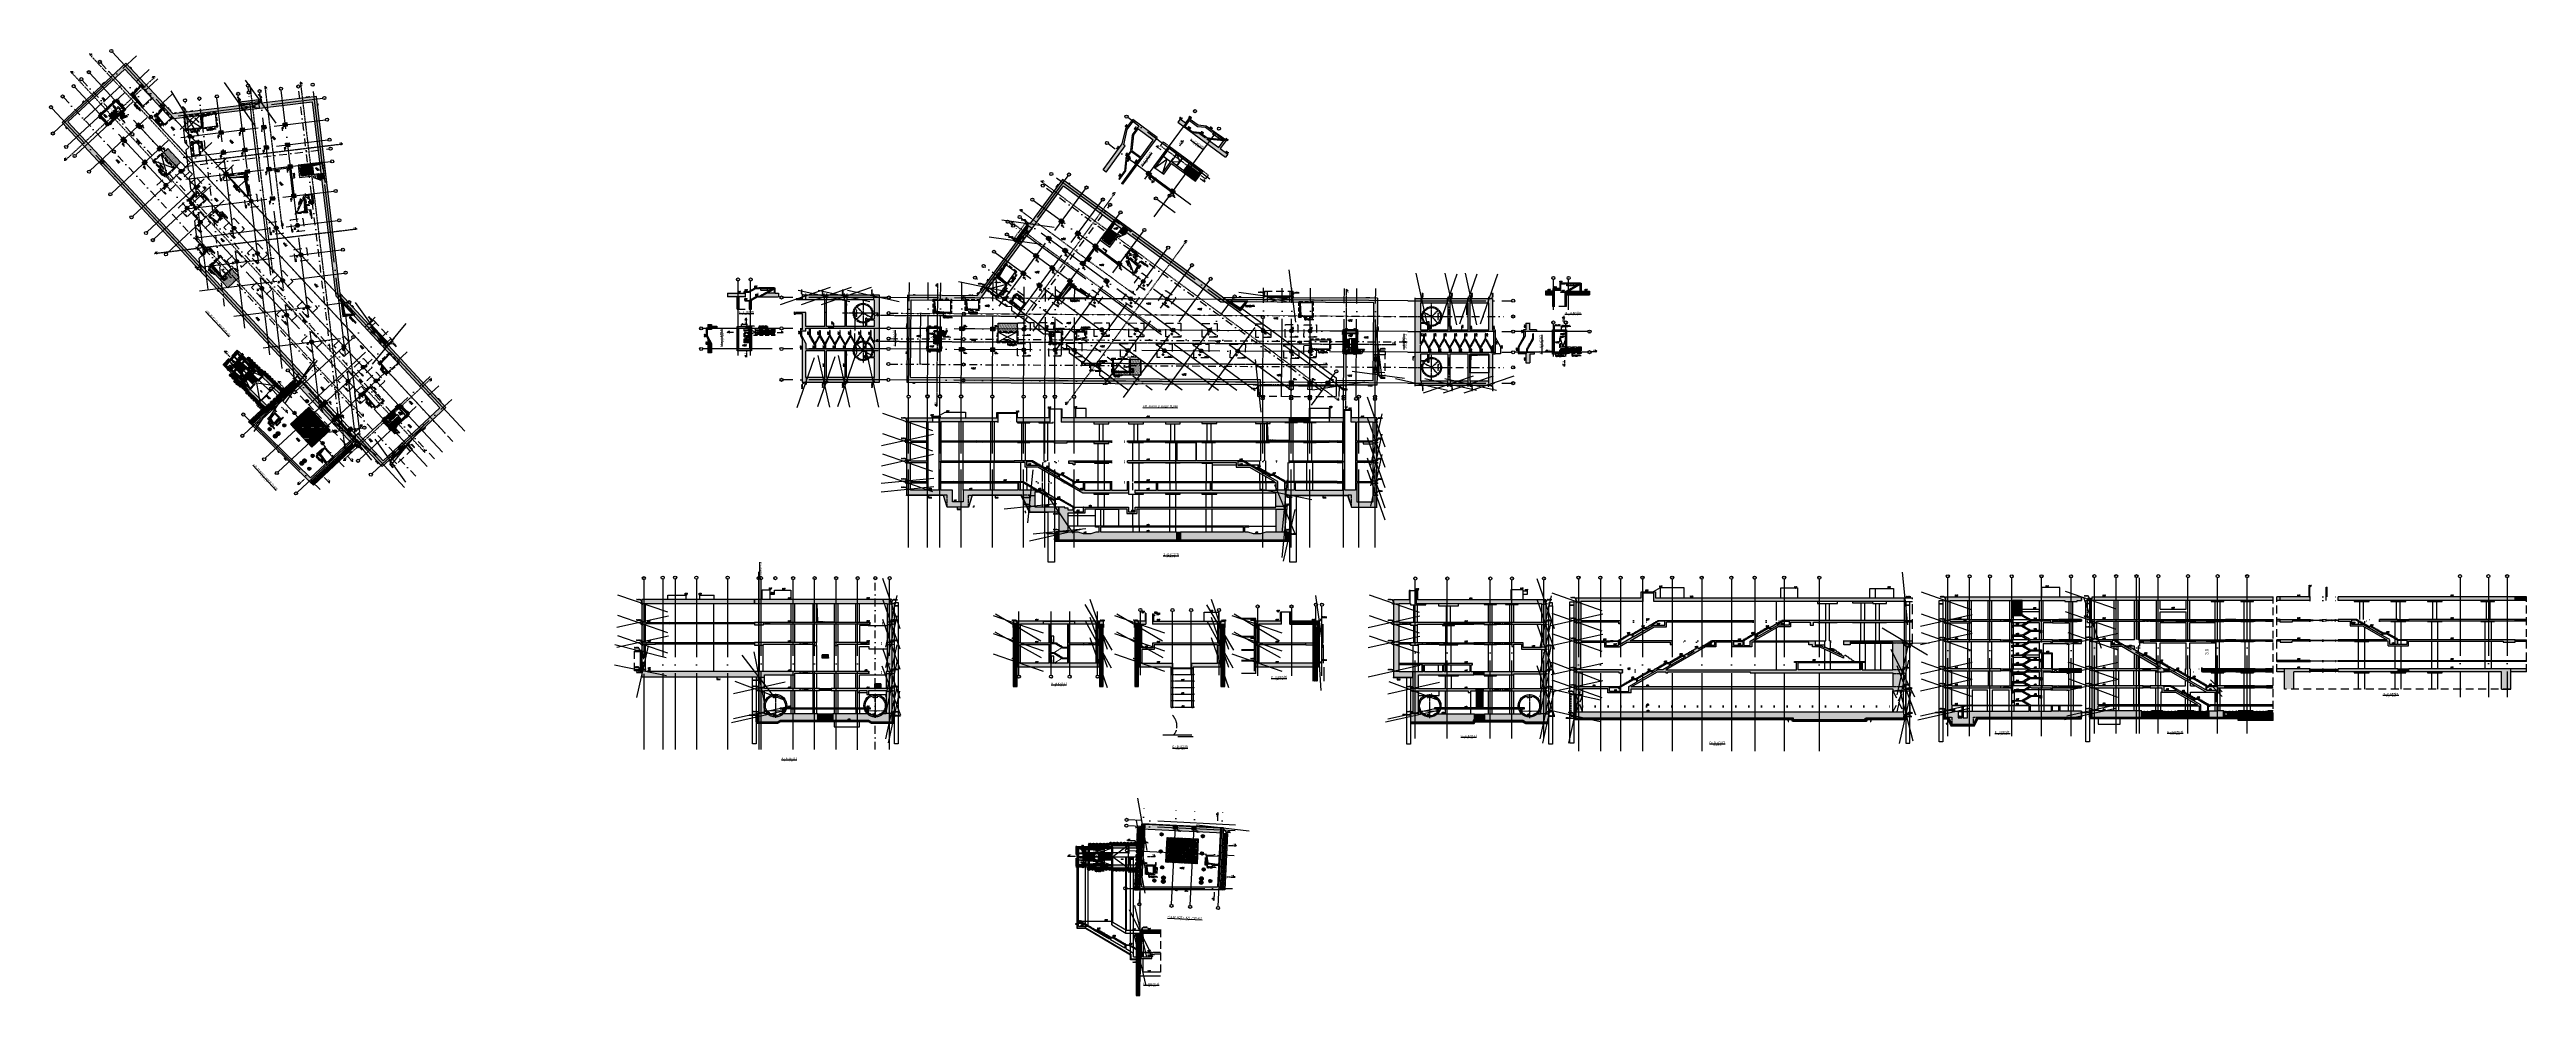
# Model space of a CAD drawing. Header units: millimetres. Extents: x 400392 to 401186, y 4543812 to 4544115.
import ezdxf
from ezdxf.enums import TextEntityAlignment as Align

# ---------------------------------------------------------------- set-up
doc = ezdxf.new("R2010")
doc.units = ezdxf.units.MM
for name, pattern in [('ACAD_ISO05W100', [33, 24, -3, 0, -3, 0, -3]), ('AKS', [3, 2.5, -0.25, 0, -0.25]), ('CENTER', [2, 1.25, -0.25, 0.25, -0.25]), ('CIZGI', [0.4, 0.25, -0.15]), ('CONTINU', [0]), ('DASHDOT', [1, 0.5, -0.25, 0, -0.25]), ('DASHDOT2', [0.5, 0.25, -0.125, 0, -0.125]), ('Dot', [4, 0, -4]), ('HIDDEN', [0.375, 0.25, -0.125]), ('HIDDEN2', [4.7625, 3.175, -1.5875]), ('UUC-ST-KAL-I05-101-U-000$0$ACAD_ISO05W100', [33, 24, -3, 0, -3, 0, -3])]:
    doc.linetypes.add(name, pattern=pattern)
for name, color, linetype, lineweight in [('A-DETL', 90, 'Continuous', 15), ('PRT-Geo-Axis', 12, 'DASHDOT', 18), ('PRT-Geo-Pile_100', 101, 'Continuous', 30), ('PRT-Geo-Pile_120', 101, 'Continuous', 30), ('PRT-Geo-Pile_No.', 151, 'Continuous', 25), ('PRT-Geo-PileCap2', 211, 'Continuous', 25), ('PRT-Geo_Pile', 150, 'Continuous', 30), ('PRT-Geo_TableText', 8, 'Continuous', 25), ('PRT-KD-kazik', 172, 'Continuous', 25)]:
    doc.layers.add(name, color=color, linetype=linetype, lineweight=lineweight)
for name, color, linetype in [('aks prota', 2, 'AKS'), ('AXIS', 8, 'DASHDOT2'), ('boşluk prota', 2, 'Continuous'), ('boşluk taraması prota', 252, 'Continuous'), ('caks prota', 4, 'Continuous'), ('görünüş prota', 4, 'Continuous'), ('iderzi_PROTA', 3, 'Continuous'), ('inşaat derzi prota', 11, 'Continuous'), ("İbrahim'in yazı aks", 151, 'Continuous'), ('KALIP', 1, 'Continuous'), ('kesik prota', 2, 'CIZGI'), ('kesit prota', 1, 'Continuous'), ('kesit tarama prota', 252, 'Continuous'), ('kiris prota', 6, 'Continuous'), ('kiriş boyutu prota', 6, 'Continuous'), ('kiriş prota', 6, 'Continuous'), ('kolon prota', 1, 'Continuous'), ('kolon tarama prota', 252, 'Continuous'), ('KOT', 7, 'Continuous'), ('kot prota', 4, 'Continuous'), ('LINE V2', 7, 'Continuous'), ('lkolon prota', 4, 'Continuous'), ('lperde prota', 4, 'Continuous'), ('merdiven prota', 2, 'Continuous'), ('metraj prota', 2, 'Continuous'), ('not prota', 2, 'Continuous'), ('not yazısı prota', 6, 'Continuous'), ('not çizgisi prota', 4, 'Continuous'), ('OLCU', 5, 'Continuous'), ('olcu prota', 4, 'Continuous'), ('perde prota', 1, 'Continuous'), ('PRT-AL-TUNEL_EKSENI', 14, 'DASHDOT2'), ('PRT-CST-rc_level', 6, 'Continuous'), ('PRT-CST-rc_levermark', 4, 'Continuous'), ('PRT-MI-ad_dim', 8, 'Continuous'), ('prt-s-taxis', 7, 'Continuous'), ('skesit prota', 7, 'Continuous'), ('st-s_kolon tarama', 252, 'Continuous'), ('st-s_level (kot)', 6, 'Continuous'), ('st-s_levelmark (kot işareti)', 4, 'Continuous'), ('st_s_not yazısı', 6, 'Continuous'), ('st_s_not çizgisi', 4, 'CIZGI'), ('st_s_su tutucu', 2, 'Continuous'), ('st_s_ölçü', 4, 'Continuous'), ('t35 prota', 3, 'Continuous'), ('taks prota', 7, 'Continuous'), ('TARAMA', 8, 'Continuous'), ('temel prota', 6, 'Continuous'), ('tkesit prota', 7, 'Continuous'), ('tkolon prota', 6, 'Continuous'), ('tnot prota', 4, 'Continuous'), ('tperde prota', 6, 'Continuous'), ('tplan prota', 7, 'Continuous'), ('UUC-ST-KAL-I05-101-U-000$0$st_s_su tutucu', 2, 'Continuous'), ('WATER STOP_B', 5, 'Continuous'), ('ölçü prota', 4, 'Continuous')]:
    doc.layers.add(name, color=color, linetype=linetype)
doc.styles.add('AKS', font='romanstw.shx', dxfattribs={"height": 25})
doc.styles.add('Arial', font='Arial.ttf')
doc.styles.add('NOT', font='romanstw.shx')
doc.styles.add('OLCU', font='romanstw.shx')
doc.styles.add('prt-kd-kot', font='Arial.ttf')
doc.styles.add('PRT-MI-a_Arial', font='Arial.ttf', dxfattribs={"height": 30})
doc.styles.add('SIMPLXTW', font='simplxtw.shx', dxfattribs={"width": 0.6, "height": 125})
doc.styles.get("Standard").update_dxf_attribs({"font": 'Arial.ttf'})
doc.styles.add('TAKS', font='Arial Unicode.ttf')
doc.styles.add('TEXT250', font='romanstw.shx', dxfattribs={"width": 0.8, "height": 25})
doc.styles.add('text25_PROTA', font='Arial.ttf', dxfattribs={"height": 25})
doc.styles.add('TKIRIS', font='romanstw.shx')
doc.styles.add('tkolon', font='romanstw.shx')
doc.styles.add('TNOT', font='romanstw.shx', dxfattribs={"width": 0.8, "height": 250})
doc.styles.add('TSIMPLEX', font='romanstw.shx')
doc.styles.add('TUNNELCONSULT', font='Arial.ttf')
doc.dimstyles.new('1-100', dxfattribs={"dimscale": 0.5, "dimtxt": 2, "dimasz": 7.5, "dimexe": 3, "dimexo": 5, "dimgap": 5, "dimtad": 3, "dimdec": 1, "dimlfac": 2, "dimzin": 9, "dimdsep": 46, "dimtxsty": 'Standard', "dimblk": 'OBLIQUE', "dimcen": 0.09, "dimclrd": 3, "dimclre": 3, "dimclrt": 1, "dimadec": 3, "dimazin": 0, "dimtfac": 1, "dimtdec": 1, "dimtofl": 0, "dimtmove": 0, "dimatfit": 3, "dimfxl": 4, "dimtolj": 1, "dimtzin": 0, "dimarcsym": 0})
doc.dimstyles.new('1-50', dxfattribs={"dimtxt": 10, "dimasz": 4, "dimexe": 4, "dimexo": 8, "dimgap": 4, "dimtad": 1, "dimdec": 1, "dimrnd": 0.05, "dimzin": 9, "dimdsep": 46, "dimtxsty": 'OLCU', "dimblk1": 'OBLIQUE', "dimblk2": 'OBLIQUE', "dimsah": 1, "dimcen": 2, "dimdle": 4, "dimclrd": 4, "dimclre": 4, "dimclrt": 3, "dimadec": 1, "dimazin": 0, "dimtfac": 1, "dimtdec": 1, "dimtix": 1, "dimtmove": 2, "dimatfit": 3, "dimldrblk": 'OBLIQUE', "dimfxl": 1, "dimtvp": 1, "dimtolj": 1, "dimtzin": 1, "dimarcsym": 0})
doc.dimstyles.get("Standard").update_dxf_attribs({"dimtxt": 0.18, "dimasz": 0.18, "dimexe": 0.18, "dimexo": 0.0625, "dimgap": 0.09, "dimtad": 0, "dimtih": 1, "dimtoh": 1, "dimdec": 4, "dimzin": 0, "dimdsep": 46, "dimtxsty": 'Standard', "dimcen": 0.09, "dimadec": 0, "dimazin": 0, "dimtfac": 1, "dimtdec": 4, "dimtofl": 0, "dimtmove": 0, "dimatfit": 3, "dimfxl": 1, "dimtolj": 1, "dimtzin": 0, "dimarcsym": 0})
pattern_1 = [(36, (401064.47961, 4543652.329636), (-0.014547592, 0.087543451), [0, -0.079375])]
pattern_2 = [(36, (401064.47961, 4543652.329636), (-0.014547592, 0.087543451), [0, -0.079375])]
pattern_3 = [(36, (401043.88173, 4544117.26204), (-0.014547592, 0.08754345), [0, -0.079375])]
pattern_4 = [(53.644951, (398450.89919, 4543612.97128), (-0.080798272, 0.158030353), [0, -0.15875])]
pattern_5 = [(6.9318265, (398588.74833, 4545433.28485), (0.059635541, 0.167169242), [0, -0.15875])]
pattern_6 = [(357.923994, (398895.21073, 4545103.76887), (0.0034504516, 0.095187483), [])]
pattern_7 = [(357.923994, (398895.21073, 4545103.76887), (0.005750753, 0.158645805), []), (357.923994, (398895.28718, 4545103.68667), (0.005750753, 0.158645805), [0.079375, -0.0396875])]
pattern_8 = [(45, (-15044.712, -24416.469), (-11.2253202, 11.2253202), [])]
pattern_9 = [(42.2243, (398848.73143, 4543549.01987), (-0.0640113066, 0.070534496), [])]
pattern_10 = [(42.2243, (398848.73143, 4543549.01987), (-0.106685511, 0.117557493), []), (42.2243, (398848.84355, 4543549.01443), (-0.106685511, 0.117557493), [0.079375, -0.0396875])]
pattern_11 = [(45, (398976.46009, 4543583.98106), (-0.112253202, 0.112253202), [])]

# ---------------------------------------------------------------- blocks, each defined once
blk = doc.blocks.new('KOTK5')
at = {"layer": 'PRT-CST-rc_levermark'}
blk.add_line((217, 160), (-213, 160), dxfattribs=at)
blk.add_lwpolyline([(130, 130), (-130, 130), (0, 0)], close=True, dxfattribs=at)
at = {"layer": 'PRT-CST-rc_level', "style": 'OLCU'}
blk.add_attdef('000.00', text='', height=90, dxfattribs=at).set_placement((0, 193), align=Align.CENTER)
blk = doc.blocks.new('_Oblique')
at = {"layer": 'st_s_ölçü', "lineweight": -2}
blk.add_line((-0.5, -0.5), (0.5, 0.5), dxfattribs=at)
blk = doc.blocks.new('D')
at = {"layer": 'st_s_su tutucu', "linetype": 'CONTINU', "ltscale": 0.2}
for p, q in [((-39988, 52508), (-39993, 52508)), ((-39993, 52508), (-39993, 52507)), ((-39993, 52507), (-39991, 52506)), ((-39993, 52449), (-39991, 52450)), ((-39993, 52448), (-39993, 52449)), ((-39988, 52448), (-39993, 52448)), ((-39991, 52499), (-39992, 52499)), ((-39992, 52499), (-39992, 52498)), ((-39992, 52498), (-39991, 52498)), ((-39991, 52489), (-39992, 52489)), ((-39992, 52489), (-39992, 52488)), ((-39992, 52488), (-39991, 52488)), ((-39991, 52479), (-39992, 52479)), ((-39992, 52479), (-39992, 52478)), ((-39992, 52478), (-39991, 52478)), ((-39992, 52468), (-39992, 52469)), ((-39992, 52469), (-39991, 52469)), ((-39991, 52468), (-39992, 52468)), ((-39992, 52458), (-39992, 52459)), ((-39992, 52459), (-39991, 52459)), ((-39991, 52458), (-39992, 52458)), ((-39991, 52506), (-39991, 52499)), ((-39991, 52498), (-39991, 52489)), ((-39991, 52488), (-39991, 52479)), ((-39991, 52469), (-39991, 52478)), ((-39991, 52459), (-39991, 52468)), ((-39991, 52450), (-39991, 52458)), ((-39990, 52506), (-39988, 52507)), ((-39990, 52499), (-39990, 52506)), ((-39989, 52499), (-39990, 52499)), ((-39990, 52489), (-39990, 52498)), ((-39990, 52498), (-39989, 52498)), ((-39989, 52489), (-39990, 52489)), ((-39990, 52479), (-39990, 52488)), ((-39990, 52488), (-39989, 52488)), ((-39989, 52479), (-39990, 52479)), ((-39990, 52478), (-39989, 52478)), ((-39990, 52478), (-39990, 52469)), ((-39990, 52469), (-39989, 52469)), ((-39989, 52468), (-39990, 52468)), ((-39990, 52468), (-39990, 52459)), ((-39990, 52459), (-39989, 52459)), ((-39989, 52458), (-39990, 52458)), ((-39990, 52458), (-39990, 52450)), ((-39990, 52450), (-39988, 52449)), ((-39989, 52498), (-39989, 52499)), ((-39989, 52488), (-39989, 52489)), ((-39989, 52478), (-39989, 52479)), ((-39989, 52469), (-39989, 52468)), ((-39989, 52459), (-39989, 52458)), ((-39988, 52507), (-39988, 52508)), ((-39988, 52449), (-39988, 52448))]:
    blk.add_line(p, q, dxfattribs=at)
blk = doc.blocks.new('KESITKOT')
at = {"layer": 'KOT', "linetype": 'Continuous'}
h = blk.add_hatch(dxfattribs=at)
h.set_pattern_fill('ANSI31', color=5, scale=200, angle=45, style=0)
h.set_pattern_definition([(90, (63253.653, -35392.017), (25, 5e-15), [])])
h.paths.add_polyline_path([(-150, 260), (0, 260), (0, 0)])
at = {"layer": 'KOT', "color": 4, "linetype": 'Continuous'}
for p, q in [((75, 260), (-150, 260)), ((0, 0), (-150, 260)), ((0, 0), (0, 520)), ((0, 0), (1000, 0))]:
    blk.add_line(p, q, dxfattribs=at)
at = {"layer": 'KOT', "color": 7, "linetype": 'Continuous', "style": 'SIMPLXTW', "width": 0.7}
blk.add_attdef('%%P0.000', (216, 100), '', height=200, dxfattribs=at)
blk = doc.blocks.new('A$C05c5180b')
at = {"layer": 'AXIS', "color": 8, "linetype": 'DASHDOT', "ltscale": 3}
blk.add_line((909, 7722), (909, 60), dxfattribs=at)
at = {"layer": 'KALIP'}
for p, q in [((-1158, 1480), (-1585, 1325)), ((-955, 1324), (-806, 1383)), ((-806, 1383), (-459, 1183)), ((-435, 1024), (-459, 1183)), ((2254, 1024), (2278, 1183)), ((2624, 1383), (2278, 1183)), ((2774, 1324), (2624, 1383)), ((2977, 1480), (3404, 1325))]:
    blk.add_line(p, q, dxfattribs=at)
at = {"layer": 'KALIP', "elevation": 0}
for points in [[(-638, 1333), (-658, 1298), (-606, 1268), (-586, 1303)], [(2457, 1333), (2477, 1298), (2425, 1268), (2405, 1303)]]:
    blk.add_lwpolyline(points, close=True, dxfattribs=at)
at = {"layer": 'KALIP'}
for radius in [3625, 3225]:
    blk.add_circle((909, 3955), radius, dxfattribs=at)
at = {"layer": 'LINE V2', "color": 4, "elevation": 0}
for points in [[(-861, 1086, 1), (-818, 1061), (-696, 1274, -0.4142136), (-668, 1281), (-616, 1251, -0.4142136), (-609, 1224), (-731, 1011, 1), (-688, 986, -1)], [(2680, 1086, -1), (2637, 1061), (2514, 1274, 0.4142136), (2487, 1281), (2435, 1251, 0.4142136), (2428, 1224), (2550, 1011, -1), (2507, 986, 1)]]:
    blk.add_lwpolyline(points, format="xyb", dxfattribs=at)
for points in [[(-729, 1316), (-556, 1216), (-546, 1233), (-719, 1333)], [(2548, 1316), (2374, 1216), (2364, 1233), (2538, 1333)]]:
    blk.add_lwpolyline(points, close=True, dxfattribs=at)
at = {"layer": 'PRT-Geo-Axis', "linetype": 'DASHDOT', "ltscale": 3}
blk.add_line((4252, 2280), (-2415, 2280), dxfattribs=at)
at = {"layer": 'WATER STOP_B', "color": 3}
for points in [[(-1339, 1405, 0.5773503), (-1339, 1408), (-1368, 1436, 0.5773503), (-1371, 1435), (-1378, 1408, -0.5773503), (-1381, 1407), (-1419, 1444), (-1424, 1439), (-1427, 1443), (-1422, 1447), (-1450, 1474), (-1454, 1469), (-1458, 1472), (-1453, 1477), (-1470, 1493), (-1488, 1490), (-1492, 1494), (-1467, 1520), (-1463, 1515), (-1466, 1498), (-1449, 1481), (-1444, 1486), (-1441, 1483), (-1445, 1478), (-1418, 1452), (-1414, 1457), (-1410, 1453), (-1415, 1448), (-1383, 1418, 0.5773503), (-1380, 1419), (-1374, 1445, -0.5773503), (-1370, 1446), (-1329, 1405, -0.5773503), (-1330, 1402), (-1355, 1395, 0.5773503), (-1356, 1392), (-1324, 1361), (-1320, 1366), (-1316, 1363), (-1321, 1358), (-1294, 1332), (-1289, 1337), (-1285, 1333), (-1290, 1328), (-1273, 1312), (-1255, 1316), (-1251, 1312), (-1276, 1286), (-1280, 1290), (-1277, 1308), (-1294, 1324), (-1299, 1319), (-1302, 1323), (-1298, 1327), (-1325, 1354), (-1330, 1349), (-1333, 1352), (-1328, 1357), (-1366, 1394, -0.5773503), (-1366, 1397)], [(3158, 1405, -0.5773503), (3157, 1408), (3186, 1436, -0.5773503), (3190, 1435), (3196, 1408, 0.5773503), (3200, 1407), (3238, 1444), (3242, 1439), (3246, 1443), (3241, 1447), (3268, 1474), (3273, 1469), (3277, 1472), (3272, 1477), (3289, 1493), (3307, 1490), (3311, 1494), (3286, 1520), (3282, 1515), (3285, 1498), (3268, 1481), (3263, 1486), (3260, 1483), (3264, 1478), (3237, 1452), (3232, 1457), (3229, 1453), (3234, 1448), (3202, 1418, -0.5773503), (3199, 1419), (3193, 1445, 0.5773503), (3189, 1446), (3148, 1405, 0.5773503), (3148, 1402), (3174, 1395, -0.5773503), (3174, 1392), (3143, 1361), (3138, 1366), (3135, 1363), (3140, 1358), (3112, 1332), (3108, 1337), (3104, 1333), (3109, 1328), (3092, 1312), (3074, 1316), (3070, 1312), (3095, 1286), (3099, 1290), (3096, 1308), (3113, 1324), (3118, 1319), (3121, 1323), (3117, 1327), (3144, 1354), (3148, 1349), (3152, 1352), (3147, 1357), (3185, 1394, 0.5773503), (3184, 1397)]]:
    blk.add_lwpolyline(points, format="xyb", close=True, dxfattribs=at)
at = {"layer": 'OLCU'}
ref = blk.add_blockref('KESITKOT', (909, 2280), dxfattribs=dict(at, xscale=0.4999999999987873, yscale=0.4999999999987873, zscale=0.4999999999987873))
ref.add_attrib('%%P0.000', '%%P0.000 (R.Ü.K)', (1017, 2330), dxfattribs={"layer": 'KOT', "color": 1, "linetype": 'Continuous', "height": 100, "style": 'TUNNELCONSULT'})
at = {"layer": 'not prota', "style": 'TEXT250', "width": 0.7}
blk.add_text('A2 TÜNEL TİPİ', height=200, dxfattribs=at).set_placement((891, 6585), align=Align.MIDDLE_CENTER)
blk = doc.blocks.new('*D60')
at = {"layer": 'Defpoints', "color": 0, "transparency": 16777216}
for p in [(401204.24, 4543968.57), (401204.56, 4543968.57), (401204.56, 4543967.07)]:
    blk.add_point(p, dxfattribs=at)
at = {"layer": 'temel prota', "color": 3, "lineweight": -2, "transparency": 16777216}
for p, q in [((401204.24, 4543968.57), (401204.24, 4543982.89)), ((401204.24, 4543968.57), (401202.74, 4543968.57)), ((401204.24, 4543967.07), (401202.74, 4543967.07)), ((401204.24, 4543967.07), (401204.24, 4543963.32))]:
    blk.add_line(p, q, dxfattribs=at)
at = {"layer": 'temel prota', "color": 3, "lineweight": -2, "transparency": 16777216, "xscale": 3.75, "yscale": 3.75, "zscale": 3.75}
for p, rotation in [((401204.24, 4543968.57), 270), ((401204.24, 4543967.07), 90)]:
    blk.add_blockref('_Oblique', p, dxfattribs=dict(at, rotation=rotation))
at = {"layer": 'temel prota', "color": 1, "transparency": 16777216, "insert": (401201.23, 4543979.48), "char_height": 1, "attachment_point": 5, "rotation": 90}
blk.add_mtext('\\A1;3.0', dxfattribs=at)
blk = doc.blocks.new('H-H Kesiti')
at = {"layer": 'kesit tarama prota'}
h = blk.add_hatch(color=256, dxfattribs=at)
h.dxf.hatch_style = 1
h.paths.add_polyline_path([(401224.72, 4543997.12), (401223.71, 4543997.12), (401223.71, 4543995.92), (401224.72, 4543995.92)])
h.paths.add_polyline_path([(401234.28, 4543997.12), (401224.72, 4543997.12), (401224.72, 4543995.92), (401234.28, 4543995.92)])
h = blk.add_hatch(color=256, dxfattribs=at)
h.dxf.hatch_style = 1
h.paths.add_polyline_path([(401300.08, 4543997.12), (401243.28, 4543997.12), (401243.28, 4543995.92), (401300.08, 4543995.92)])
h = blk.add_hatch(color=256, dxfattribs=at)
h.dxf.hatch_style = 1
h.paths.add_polyline_path([(401303.68, 4543997.12), (401300.08, 4543997.12), (401300.08, 4543995.92), (401303.68, 4543995.92)])
h = blk.add_hatch(color=256, dxfattribs=at)
h.dxf.hatch_style = 1
h.paths.add_polyline_path([(401224.72, 4543989.82), (401223.71, 4543989.82), (401223.71, 4543989.32), (401224.72, 4543989.32)])
h.paths.add_polyline_path([(401234.28, 4543989.82), (401224.72, 4543989.82), (401224.72, 4543989.02), (401228.63, 4543989.02), (401228.63, 4543989.32), (401234.28, 4543989.32)])
h = blk.add_hatch(dxfattribs=at)
h.set_pattern_fill('DOTS', color=2, scale=0.05, angle=36)
h.set_pattern_definition(pattern_1)
h.paths.add_polyline_path([(401243.28, 4543989.82), (401239.5, 4543989.82), (401239.5, 4543989.32), (401243.28, 4543989.32)])
h = blk.add_hatch(color=256, dxfattribs=at)
h.dxf.hatch_style = 1
h.paths.add_polyline_path([(401300.08, 4543983.36), (401262.5, 4543983.36), (401262.5, 4543983.55), (401262.2, 4543983.55), (401262.2, 4543983.72), (401261.9, 4543983.72), (401261.9, 4543983.89), (401261.6, 4543983.89), (401261.6, 4543984.06), (401261.3, 4543984.06), (401261.3, 4543984.23), (401261, 4543984.23), (401261, 4543984.4), (401260.7, 4543984.4), (401260.7, 4543984.57), (401260.4, 4543984.57), (401260.4, 4543984.74), (401260.1, 4543984.74), (401260.1, 4543984.91), (401259.8, 4543984.91), (401259.8, 4543985.08), (401259.5, 4543985.08), (401259.5, 4543985.25), (401259.2, 4543985.25), (401259.2, 4543985.42), (401257.7, 4543985.42), (401257.7, 4543985.59), (401257.4, 4543985.59), (401257.4, 4543985.76), (401257.1, 4543985.76), (401257.1, 4543985.93), (401256.8, 4543985.93), (401256.8, 4543986.1), (401256.5, 4543986.1), (401256.5, 4543986.27), (401256.2, 4543986.27), (401256.2, 4543986.44), (401255.9, 4543986.44), (401255.9, 4543986.61), (401255.6, 4543986.61), (401255.6, 4543986.78), (401255.3, 4543986.78), (401255.3, 4543986.95), (401255, 4543986.95), (401255, 4543987.12), (401254.7, 4543987.12), (401254.7, 4543987.29), (401254.4, 4543987.29), (401254.4, 4543987.46), (401254.1, 4543987.46), (401254.1, 4543987.63), (401252.9, 4543987.63), (401252.9, 4543987.8), (401252.6, 4543987.8), (401252.6, 4543987.97), (401252.3, 4543987.97), (401252.3, 4543988.14), (401252, 4543988.14), (401252, 4543988.31), (401251.7, 4543988.31), (401251.7, 4543988.48), (401251.4, 4543988.48), (401251.4, 4543988.65), (401251.1, 4543988.65), (401251.1, 4543988.82), (401250.8, 4543988.82), (401250.8, 4543988.99), (401250.5, 4543988.99), (401250.5, 4543989.16), (401250.2, 4543989.16), (401250.2, 4543989.33), (401249.9, 4543989.33), (401249.9, 4543989.5), (401249.6, 4543989.5), (401249.6, 4543989.67), (401249.3, 4543989.67), (401249.3, 4543989.82), (401243.28, 4543989.82), (401243.28, 4543989.32), (401247.15, 4543989.32), (401247.15, 4543987.82), (401251.17, 4543987.82), (401258.9, 4543983.36), (401243.28, 4543983.36), (401243.28, 4543982.86), (401259.38, 4543982.86), (401259.38, 4543981.36), (401265.88, 4543981.36), (401265.88, 4543982.86), (401296.17, 4543982.86), (401296.17, 4543982.56), (401300.08, 4543982.56)])
h.paths.add_polyline_path([(401252.85, 4543987.43), (401253.75, 4543987.43), (401257.39, 4543985.37), (401257.39, 4543984.81)], flags=16)
h.paths.add_polyline_path([(401257.69, 4543984.63), (401257.69, 4543985.22), (401258.85, 4543985.22), (401262.2, 4543983.32), (401262.2, 4543981.86), (401259.88, 4543981.86), (401259.88, 4543983.37)], flags=16)
h.paths.add_polyline_path([(401262.5, 4543983.16), (401265.38, 4543983.16), (401265.38, 4543981.86), (401262.5, 4543981.86)], flags=16)
h.paths.add_polyline_path([(401251.28, 4543988.32), (401247.65, 4543988.32), (401247.65, 4543989.62), (401248.98, 4543989.62)], flags=16)
h = blk.add_hatch(color=256, dxfattribs=at)
h.dxf.hatch_style = 1
h.paths.add_polyline_path([(401262.47, 4543989.82), (401256.53, 4543989.82), (401256.53, 4543989.32), (401262.47, 4543989.32)])
h.paths.add_polyline_path([(401300.08, 4543989.82), (401265.94, 4543989.82), (401265.94, 4543989.32), (401300.08, 4543989.32)])
h = blk.add_hatch(dxfattribs=at)
h.set_pattern_fill('DOTS', color=2, scale=0.05, angle=36)
h.set_pattern_definition(pattern_1)
h.paths.add_polyline_path([(401265.94, 4543989.82), (401262.47, 4543989.82), (401262.47, 4543989.32), (401265.94, 4543989.32)])
h = blk.add_hatch(color=256, dxfattribs=at)
h.dxf.hatch_style = 1
h.paths.add_polyline_path([(401303.68, 4543989.82), (401300.08, 4543989.82), (401300.08, 4543989.32), (401303.68, 4543989.32)])
h = blk.add_hatch(color=256, dxfattribs=at)
h.dxf.hatch_style = 1
h.paths.add_polyline_path([(401224.72, 4543983.36), (401223.71, 4543983.36), (401223.71, 4543982.86), (401224.72, 4543982.86)])
h.paths.add_polyline_path([(401234.28, 4543983.36), (401224.72, 4543983.36), (401224.72, 4543982.56), (401228.63, 4543982.56), (401228.63, 4543982.86), (401234.28, 4543982.86)])
h = blk.add_hatch(color=256, dxfattribs=at)
h.dxf.hatch_style = 1
h.paths.add_polyline_path([(401234.28, 4543976.73), (401223.71, 4543976.73), (401223.71, 4543976.33), (401234.28, 4543976.33)])
h = blk.add_hatch(dxfattribs=at)
h.set_pattern_fill('DOTS', color=2, scale=0.05, angle=36)
h.set_pattern_definition(pattern_1)
h.paths.add_polyline_path([(401243.28, 4543983.36), (401234.28, 4543983.36), (401234.28, 4543982.86), (401243.28, 4543982.86)])
h = blk.add_hatch(dxfattribs=at)
h.set_pattern_fill('DOTS', color=2, scale=0.05, angle=36)
h.set_pattern_definition(pattern_1)
h.paths.add_polyline_path([(401243.28, 4543976.73), (401234.28, 4543976.73), (401234.28, 4543976.33), (401243.28, 4543976.33)])
h = blk.add_hatch(color=256, dxfattribs=at)
h.dxf.hatch_style = 1
h.paths.add_polyline_path([(401303.68, 4543976.73), (401243.28, 4543976.73), (401243.28, 4543976.33), (401303.68, 4543976.33)])
h = blk.add_hatch(color=256, dxfattribs=at)
h.dxf.hatch_style = 1
h.paths.add_polyline_path([(401303.68, 4543983.36), (401300.08, 4543983.36), (401300.08, 4543982.86), (401303.68, 4543982.86)])
h = blk.add_hatch(color=256, dxfattribs=at)
h.dxf.hatch_style = 1
h.paths.add_polyline_path([(401229.14, 4543973.03), (401234.28, 4543973.03), (401234.28, 4543974.03), (401223.71, 4543974.03), (401223.71, 4543973.03), (401226.07, 4543973.03), (401226.07, 4543967.51), (401229.14, 4543967.51)])
h = blk.add_hatch(dxfattribs=at)
h.set_pattern_fill('DOTS', color=2, scale=0.05, angle=36)
h.set_pattern_definition(pattern_1)
h.paths.add_polyline_path([(401243.28, 4543974.03), (401234.28, 4543974.03), (401234.28, 4543973.03), (401243.28, 4543973.03)])
h = blk.add_hatch(color=256, dxfattribs=at)
h.dxf.hatch_style = 1
h.paths.add_polyline_path([(401262.47, 4543974.03), (401243.28, 4543974.03), (401243.28, 4543973.03), (401262.47, 4543973.03)])
h = blk.add_hatch(dxfattribs=at)
h.set_pattern_fill('DOTS', color=2, scale=0.05, angle=36)
h.set_pattern_definition(pattern_1)
h.paths.add_polyline_path([(401265.94, 4543974.03), (401262.47, 4543974.03), (401262.47, 4543973.03), (401265.94, 4543973.03)])
h = blk.add_hatch(color=256, dxfattribs=at)
h.dxf.hatch_style = 1
h.paths.add_polyline_path([(401298.72, 4543973.03), (401303.68, 4543973.03), (401303.68, 4543974.03), (401265.94, 4543974.03), (401265.94, 4543973.03), (401295.66, 4543973.03), (401295.66, 4543967.51), (401298.72, 4543967.51)])
at = {"layer": 'aks prota', "ltscale": 10}
for p, q in [((401282.41, 4544003.22), (401282.41, 4543964.89)), ((401291.49, 4544003.22), (401291.49, 4543964.89)), ((401297.49, 4544003.22), (401297.49, 4543964.89))]:
    blk.add_line(p, q, dxfattribs=at)
at = {"layer": 'caks prota', "ltscale": 0.05}
for centre in [(401282.41, 4544003.72), (401291.49, 4544003.72), (401297.49, 4544003.72)]:
    blk.add_circle(centre, 0.5, dxfattribs=at)
at = {"layer": 'görünüş prota'}
for p, q in [((401250.23, 4543989.82), (401250.23, 4543995.62)), ((401251.43, 4543989.82), (401251.43, 4543995.62)), ((401261.97, 4543989.82), (401261.97, 4543995.62)), ((401263.17, 4543989.82), (401263.17, 4543995.62)), ((401273.71, 4543989.82), (401273.71, 4543995.62)), ((401274.91, 4543989.82), (401274.91, 4543995.62)), ((401290.89, 4543989.82), (401290.89, 4543995.62)), ((401292.09, 4543989.82), (401292.09, 4543995.62)), ((401249.83, 4543988.32), (401249.83, 4543989.14)), ((401249.83, 4543983.36), (401249.83, 4543987.82)), ((401251.83, 4543988.31), (401251.83, 4543989.32)), ((401251.83, 4543983.36), (401251.83, 4543987.44)), ((401261.57, 4543984.06), (401261.57, 4543989.22)), ((401263.57, 4543983.36), (401263.57, 4543989.22)), ((401273.31, 4543983.36), (401273.31, 4543989.22)), ((401275.31, 4543983.36), (401275.31, 4543989.22)), ((401290.49, 4543983.36), (401290.49, 4543989.22)), ((401292.49, 4543983.36), (401292.49, 4543989.22)), ((401249.83, 4543976.73), (401249.83, 4543982.76)), ((401249.83, 4543974.03), (401249.83, 4543976.33)), ((401251.83, 4543976.73), (401251.83, 4543982.76)), ((401251.83, 4543974.03), (401251.83, 4543976.33)), ((401261.57, 4543981.86), (401261.57, 4543983.68)), ((401261.57, 4543976.73), (401261.57, 4543981.36)), ((401261.57, 4543974.03), (401261.57, 4543976.33)), ((401263.57, 4543981.86), (401263.57, 4543983.16)), ((401263.57, 4543976.73), (401263.57, 4543981.36)), ((401263.57, 4543974.03), (401263.57, 4543976.33)), ((401273.31, 4543976.73), (401273.31, 4543982.86)), ((401273.31, 4543974.03), (401273.31, 4543976.33)), ((401275.31, 4543976.73), (401275.31, 4543982.86)), ((401275.31, 4543974.03), (401275.31, 4543976.33)), ((401290.49, 4543976.73), (401290.49, 4543982.86)), ((401290.49, 4543974.03), (401290.49, 4543976.33)), ((401292.49, 4543976.73), (401292.49, 4543982.86)), ((401292.49, 4543974.03), (401292.49, 4543976.33)), ((401249.83, 4543967.51), (401249.83, 4543972.73)), ((401251.83, 4543967.51), (401251.83, 4543972.73)), ((401261.57, 4543967.51), (401261.57, 4543972.73)), ((401263.57, 4543967.51), (401263.57, 4543972.73)), ((401273.31, 4543967.51), (401273.31, 4543972.73)), ((401275.31, 4543967.51), (401275.31, 4543972.73))]:
    blk.add_line(p, q, dxfattribs=at)
for points in [[(401233.98, 4543997.12), (401233.98, 4544000.23)], [(401233.98, 4544000.23), (401234.28, 4544000.23)], [(401234.28, 4543997.12), (401234.28, 4544000.23)], [(401239.5, 4543995.92), (401239.5, 4544000.23)], [(401239.5, 4544000.23), (401239.8, 4544000.23)], [(401239.8, 4543997.12), (401239.8, 4544000.23)], [(401248.43, 4543995.92), (401248.43, 4543995.62), (401253.23, 4543995.62), (401253.23, 4543995.92)], [(401260.17, 4543995.92), (401260.17, 4543995.62), (401264.97, 4543995.62), (401264.97, 4543995.92)], [(401271.91, 4543995.92), (401271.91, 4543995.62), (401276.71, 4543995.62), (401276.71, 4543995.92)], [(401289.09, 4543995.92), (401289.09, 4543995.62), (401293.49, 4543995.62), (401293.49, 4543995.92)], [(401260.17, 4543989.32), (401260.17, 4543989.22), (401264.97, 4543989.22), (401264.97, 4543989.32)], [(401262.47, 4543989.82), (401265.94, 4543989.82)], [(401265.94, 4543989.32), (401262.47, 4543989.32)], [(401271.91, 4543989.32), (401271.91, 4543989.22), (401276.71, 4543989.22), (401276.71, 4543989.32)], [(401289.09, 4543989.32), (401289.09, 4543989.22), (401293.49, 4543989.22), (401293.49, 4543989.32)], [(401248.53, 4543982.86), (401248.53, 4543982.76), (401253.13, 4543982.76), (401253.13, 4543982.86)], [(401248.43, 4543973.03), (401248.43, 4543972.73), (401253.23, 4543972.73), (401253.23, 4543973.03)], [(401260.17, 4543973.03), (401260.17, 4543972.73), (401264.97, 4543972.73), (401264.97, 4543973.03)], [(401262.47, 4543974.03), (401265.94, 4543974.03)], [(401265.94, 4543973.03), (401262.47, 4543973.03)], [(401271.91, 4543973.03), (401271.91, 4543972.73), (401276.71, 4543972.73), (401276.71, 4543973.03)]]:
    blk.add_lwpolyline(points, dxfattribs=at)
at = {"layer": 'görünüş prota', "color": 4, "linetype": 'Dot'}
for points in [[(401234.28, 4543997.12), (401243.28, 4543997.12)], [(401234.28, 4543995.92), (401243.28, 4543995.92)], [(401234.28, 4543989.82), (401243.28, 4543989.82)], [(401234.28, 4543989.32), (401243.28, 4543989.32)], [(401249.3, 4543989.82), (401256.53, 4543989.82)], [(401256.53, 4543989.32), (401250.2, 4543989.32)], [(401234.28, 4543983.36), (401243.28, 4543983.36)], [(401234.28, 4543982.86), (401243.28, 4543982.86)], [(401234.28, 4543976.73), (401243.28, 4543976.73)], [(401234.28, 4543976.33), (401243.28, 4543976.33)], [(401234.28, 4543974.03), (401243.28, 4543974.03)], [(401234.28, 4543973.03), (401243.28, 4543973.03)]]:
    blk.add_lwpolyline(points, dxfattribs=at)
at = {"layer": 'iderzi_PROTA', "linetype": 'ACAD_ISO05W100', "ltscale": 2}
for p, q in [((401226.07, 4543973.03), (401226.07, 4543974.03)), ((401298.72, 4543973.03), (401298.72, 4543974.03))]:
    blk.add_line(p, q, dxfattribs=at)
at = {"layer": 'kesik prota', "ltscale": 10}
blk.add_line((401298.72, 4543967.51), (401226.07, 4543967.51), dxfattribs=at)
at = {"layer": 'kesik prota', "linetype": 'HIDDEN', "ltscale": 10}
for points in [[(401223.71, 4543973.03), (401223.71, 4543997.12)], [(401303.68, 4543973.03), (401303.68, 4543997.12)]]:
    blk.add_lwpolyline(points, dxfattribs=at)
at = {"layer": 'kesik prota', "ltscale": 10}
blk.add_lwpolyline([(401251.28, 4543988.32), (401251.31, 4543988.32), (401252.91, 4543987.39)], dxfattribs=at)
at = {"layer": 'kesit prota', "color": 1}
for p, q in [((401234.28, 4543997.12), (401223.71, 4543997.12)), ((401234.28, 4543995.92), (401223.71, 4543995.92)), ((401234.28, 4543997.12), (401234.28, 4543995.92)), ((401303.68, 4543997.12), (401243.28, 4543997.12)), ((401243.28, 4543995.92), (401243.28, 4543997.12)), ((401303.68, 4543995.92), (401243.28, 4543995.92)), ((401262.47, 4543989.82), (401256.53, 4543989.82)), ((401256.53, 4543989.32), (401256.53, 4543989.82)), ((401262.47, 4543989.32), (401256.53, 4543989.32)), ((401262.47, 4543989.32), (401262.47, 4543989.82)), ((401303.68, 4543989.82), (401265.94, 4543989.82)), ((401265.94, 4543989.32), (401265.94, 4543989.82)), ((401303.68, 4543989.32), (401265.94, 4543989.32)), ((401300.08, 4543989.32), (401300.08, 4543989.82)), ((401224.72, 4543983.36), (401223.71, 4543983.36)), ((401224.72, 4543982.86), (401223.71, 4543982.86)), ((401234.28, 4543982.86), (401228.63, 4543982.86)), ((401234.28, 4543982.86), (401234.28, 4543983.36)), ((401243.28, 4543982.86), (401243.28, 4543983.36)), ((401259.38, 4543982.86), (401243.28, 4543982.86)), ((401259.38, 4543981.36), (401259.38, 4543982.86)), ((401259.38, 4543981.36), (401265.88, 4543981.36)), ((401265.88, 4543981.36), (401265.88, 4543982.86)), ((401234.28, 4543974.03), (401223.71, 4543974.03)), ((401226.07, 4543973.03), (401223.71, 4543973.03)), ((401226.07, 4543967.51), (401226.07, 4543973.03)), ((401234.28, 4543973.03), (401229.14, 4543973.03)), ((401229.14, 4543967.51), (401229.14, 4543973.03)), ((401234.28, 4543973.03), (401234.28, 4543974.03)), ((401262.47, 4543974.03), (401243.28, 4543974.03)), ((401243.28, 4543973.03), (401243.28, 4543974.03)), ((401262.47, 4543973.03), (401243.28, 4543973.03)), ((401262.47, 4543974.03), (401262.47, 4543973.03)), ((401303.68, 4543974.03), (401265.94, 4543974.03)), ((401265.94, 4543973.03), (401265.94, 4543974.03)), ((401295.66, 4543973.03), (401265.94, 4543973.03)), ((401295.66, 4543967.51), (401295.66, 4543973.03)), ((401303.68, 4543973.03), (401298.72, 4543973.03)), ((401298.72, 4543967.51), (401298.72, 4543973.03))]:
    blk.add_line(p, q, dxfattribs=at)
at = {"layer": 'kesit prota'}
for p, q in [((401224.72, 4543995.92), (401224.72, 4543997.12)), ((401300.08, 4543995.92), (401300.08, 4543997.12))]:
    blk.add_line(p, q, dxfattribs=at)
at = {"layer": 'kesit prota', "color": 1}
for points in [[(401224.72, 4543989.82), (401223.71, 4543989.82)], [(401224.72, 4543989.32), (401223.71, 4543989.32)], [(401247.15, 4543989.32), (401247.15, 4543987.82), (401251.17, 4543987.82), (401258.9, 4543983.36), (401243.28, 4543983.36)], [(401253.75, 4543987.43), (401252.85, 4543987.43), (401257.39, 4543984.81), (401257.39, 4543985.37), (401253.75, 4543987.43)], [(401259.88, 4543983.37), (401257.69, 4543984.63), (401257.69, 4543985.22), (401258.85, 4543985.22), (401262.2, 4543983.32), (401262.2, 4543981.86)], [(401262.2, 4543981.86), (401259.88, 4543981.86), (401259.88, 4543983.36)]]:
    blk.add_lwpolyline(points, dxfattribs=at)
for points in [[(401224.72, 4543989.82), (401234.28, 4543989.82), (401234.28, 4543989.32), (401228.63, 4543989.32), (401228.63, 4543989.02), (401224.72, 4543989.02)], [(401251.28, 4543988.32), (401248.98, 4543989.62), (401247.65, 4543989.62), (401247.65, 4543988.32)], [(401262.5, 4543983.16), (401265.38, 4543983.16), (401265.38, 4543981.86), (401262.5, 4543981.86)]]:
    blk.add_lwpolyline(points, close=True, dxfattribs=at)
at = {"layer": 'kesit prota'}
for points in [[(401265.88, 4543982.86), (401296.17, 4543982.86), (401296.17, 4543982.56), (401300.08, 4543982.56), (401300.08, 4543983.36), (401262.5, 4543983.36), (401262.5, 4543983.55), (401262.2, 4543983.55), (401262.2, 4543983.72), (401261.9, 4543983.72), (401261.9, 4543983.89), (401261.6, 4543983.89), (401261.6, 4543984.06), (401261.3, 4543984.06), (401261.3, 4543984.23), (401261, 4543984.23), (401261, 4543984.4), (401260.7, 4543984.4), (401260.7, 4543984.57), (401260.4, 4543984.57), (401260.4, 4543984.74), (401260.1, 4543984.74), (401260.1, 4543984.91), (401259.8, 4543984.91), (401259.8, 4543985.08), (401259.5, 4543985.08), (401259.5, 4543985.25), (401259.2, 4543985.25), (401259.2, 4543985.42), (401257.7, 4543985.42), (401257.7, 4543985.59), (401257.4, 4543985.59), (401257.4, 4543985.76), (401257.1, 4543985.76), (401257.1, 4543985.93), (401256.8, 4543985.93), (401256.8, 4543986.1), (401256.5, 4543986.1), (401256.5, 4543986.27), (401256.2, 4543986.27), (401256.2, 4543986.44), (401255.9, 4543986.44), (401255.9, 4543986.61), (401255.6, 4543986.61), (401255.6, 4543986.78), (401255.3, 4543986.78), (401255.3, 4543986.95), (401255, 4543986.95), (401255, 4543987.12), (401254.7, 4543987.12), (401254.7, 4543987.29), (401254.4, 4543987.29), (401254.4, 4543987.46), (401254.1, 4543987.46), (401254.1, 4543987.63), (401252.9, 4543987.63), (401252.9, 4543987.8), (401252.6, 4543987.8), (401252.6, 4543987.97), (401252.3, 4543987.97), (401252.3, 4543988.14), (401252, 4543988.14), (401252, 4543988.31), (401251.7, 4543988.31), (401251.7, 4543988.48), (401251.4, 4543988.48), (401251.4, 4543988.65), (401251.1, 4543988.65), (401251.1, 4543988.82), (401250.8, 4543988.82), (401250.8, 4543988.99), (401250.5, 4543988.99), (401250.5, 4543989.16), (401250.2, 4543989.16), (401250.2, 4543989.33), (401249.9, 4543989.33), (401249.9, 4543989.5), (401249.6, 4543989.5), (401249.6, 4543989.67), (401249.3, 4543989.67), (401249.3, 4543989.82), (401243.28, 4543989.82), (401243.28, 4543989.32), (401247.15, 4543989.32)], [(401223.71, 4543976.33), (401234.28, 4543976.33), (401234.28, 4543976.73), (401223.71, 4543976.73)], [(401234.28, 4543983.36), (401224.72, 4543983.36), (401224.72, 4543982.56), (401228.63, 4543982.56), (401228.63, 4543982.86)], [(401303.68, 4543976.33), (401243.28, 4543976.33), (401243.28, 4543976.73), (401303.68, 4543976.73)], [(401300.08, 4543983.36), (401303.68, 4543983.36)], [(401300.08, 4543982.86), (401303.68, 4543982.86)], [(401303.68, 4543976.33), (401303.68, 4543976.73)], [(401303.68, 4543973.03), (401303.68, 4543974.03)]]:
    blk.add_lwpolyline(points, dxfattribs=at)
at = {"layer": 'kesit tarama prota'}
for points in [[(401223.71, 4543995.92), (401223.71, 4543997.12)], [(401303.68, 4543995.92), (401303.68, 4543997.12)], [(401223.71, 4543989.32), (401223.71, 4543989.82)], [(401303.68, 4543989.32), (401303.68, 4543989.82)], [(401223.71, 4543982.86), (401223.71, 4543983.36)], [(401223.71, 4543976.33), (401223.71, 4543976.73)], [(401303.68, 4543982.86), (401303.68, 4543983.36)], [(401295.66, 4543967.51), (401298.72, 4543967.51)]]:
    blk.add_lwpolyline(points, dxfattribs=at)
at = {"layer": 'kolon tarama prota', "color": 2}
blk.add_lwpolyline([(401234.28, 4543989.32), (401234.28, 4543989.82), (401239.5, 4543989.32), (401239.5, 4543989.82), (401234.28, 4543989.32), (401234.28, 4543989.82)], dxfattribs=at)
at = {"layer": 'kot prota', "linetype": 'CONTINU', "ltscale": 0.1}
ref = blk.add_blockref('KOTK5', (401234.28, 4544000.23), dxfattribs=dict(at, xscale=-0.002222222222222221, yscale=0.002222222222222221, zscale=0.002222222222222222, rotation=1.399620875197627e-05))
ref.add_attrib('000.00', '+34.47', dxfattribs={"layer": 'PRT-CST-rc_level', "height": 0.2, "rotation": 0.00001, "style": 'OLCU'}).set_placement((401234.28, 4544000.66), align=Align.CENTER)
ref = blk.add_blockref('KOTK5', (401230.64, 4543997.12), dxfattribs=dict(at, xscale=-0.002222222222222222, yscale=0.002222222222222222, zscale=0.002222222222222222, rotation=359.9999999999902))
ref.add_attrib('000.00', '+31.36', dxfattribs={"layer": 'PRT-CST-rc_level', "height": 0.2, "style": 'OLCU'}).set_placement((401230.64, 4543997.55), align=Align.CENTER)
ref = blk.add_blockref('KOTK5', (401279.79, 4543997.12), dxfattribs=dict(at, xscale=-0.002222222222222222, yscale=0.002222222222222222, zscale=0.002222222222222222, rotation=359.9999999999902))
ref.add_attrib('000.00', '+31.36', dxfattribs={"layer": 'PRT-CST-rc_level', "height": 0.2, "style": 'OLCU'}).set_placement((401279.79, 4543997.55), align=Align.CENTER)
ref = blk.add_blockref('KOTK5', (401230.64, 4543989.82), dxfattribs=dict(at, xscale=-0.002222222222222222, yscale=0.002222222222222222, zscale=0.002222222222222222, rotation=359.9999999999902))
ref.add_attrib('000.00', '+24.06', dxfattribs={"layer": 'PRT-CST-rc_level', "height": 0.2, "style": 'OLCU'}).set_placement((401230.64, 4543990.25), align=Align.CENTER)
ref = blk.add_blockref('KOTK5', (401230.64, 4543983.36), dxfattribs=dict(at, xscale=-0.002222222222222222, yscale=0.002222222222222222, zscale=0.002222222222222222, rotation=359.9999999999902))
ref.add_attrib('000.00', '+17.60', dxfattribs={"layer": 'PRT-CST-rc_level', "height": 0.2, "style": 'OLCU'}).set_placement((401230.64, 4543983.79), align=Align.CENTER)
ref = blk.add_blockref('KOTK5', (401248.28, 4543988.32), dxfattribs=dict(at, xscale=-0.002222222222222222, yscale=0.002222222222222222, zscale=0.002222222222222222, rotation=359.9999999999902))
ref.add_attrib('000.00', '+22.56', dxfattribs={"layer": 'PRT-CST-rc_level', "height": 0.2, "style": 'OLCU'}).set_placement((401248.28, 4543988.75), align=Align.CENTER)
ref = blk.add_blockref('KOTK5', (401254.09, 4543987.59), dxfattribs=dict(at, xscale=-0.002222222222222222, yscale=0.002222222222222222, zscale=0.002222222222222222, rotation=359.9999999999902))
ref.add_attrib('000.00', '+21.83', dxfattribs={"layer": 'PRT-CST-rc_level', "height": 0.2, "style": 'OLCU'}).set_placement((401254.09, 4543988.02), align=Align.CENTER)
ref = blk.add_blockref('KOTK5', (401259.19, 4543985.38), dxfattribs=dict(at, xscale=-0.002222222222222222, yscale=0.002222222222222222, zscale=0.002222222222222222, rotation=359.9999999999902))
ref.add_attrib('000.00', '+19.62', dxfattribs={"layer": 'PRT-CST-rc_level', "height": 0.2, "style": 'OLCU'}).set_placement((401259.19, 4543985.81), align=Align.CENTER)
ref = blk.add_blockref('KOTK5', (401279.79, 4543989.82), dxfattribs=dict(at, xscale=-0.002222222222222222, yscale=0.002222222222222222, zscale=0.002222222222222222, rotation=359.9999999999902))
ref.add_attrib('000.00', '+24.06', dxfattribs={"layer": 'PRT-CST-rc_level', "height": 0.2, "style": 'OLCU'}).set_placement((401279.79, 4543990.25), align=Align.CENTER)
ref = blk.add_blockref('KOTK5', (401279.79, 4543983.36), dxfattribs=dict(at, xscale=-0.002222222222222222, yscale=0.002222222222222222, zscale=0.002222222222222222, rotation=359.9999999999902))
ref.add_attrib('000.00', '+17.60', dxfattribs={"layer": 'PRT-CST-rc_level', "height": 0.2, "style": 'OLCU'}).set_placement((401279.79, 4543983.79), align=Align.CENTER)
ref = blk.add_blockref('KOTK5', (401230.64, 4543976.73), dxfattribs=dict(at, xscale=-0.002222222222222222, yscale=0.002222222222222222, zscale=0.002222222222222222, rotation=359.9999999999902))
ref.add_attrib('000.00', '+10.97', dxfattribs={"layer": 'PRT-CST-rc_level', "height": 0.2, "style": 'OLCU'}).set_placement((401230.64, 4543977.16), align=Align.CENTER)
ref = blk.add_blockref('KOTK5', (401261.04, 4543981.86), dxfattribs=dict(at, xscale=-0.002222222222222222, yscale=0.002222222222222222, zscale=0.002222222222222222, rotation=359.9999999999902))
ref.add_attrib('000.00', '+16.10', dxfattribs={"layer": 'PRT-CST-rc_level', "height": 0.2, "style": 'OLCU'}).set_placement((401261.04, 4543982.29), align=Align.CENTER)
ref = blk.add_blockref('KOTK5', (401279.79, 4543976.73), dxfattribs=dict(at, xscale=-0.002222222222222222, yscale=0.002222222222222222, zscale=0.002222222222222222, rotation=359.9999999999902))
ref.add_attrib('000.00', '+10.97', dxfattribs={"layer": 'PRT-CST-rc_level', "height": 0.2, "style": 'OLCU'}).set_placement((401279.79, 4543977.16), align=Align.CENTER)
ref = blk.add_blockref('KOTK5', (401230.64, 4543974.03), dxfattribs=dict(at, xscale=-0.002222222222222222, yscale=0.002222222222222222, zscale=0.002222222222222222, rotation=359.9999999999902))
ref.add_attrib('000.00', '+8.27', dxfattribs={"layer": 'PRT-CST-rc_level', "height": 0.2, "style": 'OLCU'}).set_placement((401230.64, 4543974.46), align=Align.CENTER)
ref = blk.add_blockref('KOTK5', (401279.79, 4543974.03), dxfattribs=dict(at, xscale=-0.002222222222222222, yscale=0.002222222222222222, zscale=0.002222222222222222, rotation=359.9999999999902))
ref.add_attrib('000.00', '+8.27', dxfattribs={"layer": 'PRT-CST-rc_level', "height": 0.2, "style": 'OLCU'}).set_placement((401279.79, 4543974.46), align=Align.CENTER)
at = {"layer": 'st_s_ölçü', "xscale": 0.004999999999999998, "yscale": 0.004999999999999998, "zscale": 0.004999999999999998, "rotation": 270}
blk.add_blockref('D', (400963.68, 4543773.33), dxfattribs=at)
at = {"layer": 't35 prota', "style": 'Arial'}
blk.add_text('ÖLÇEK :1/100', height=0.32, rotation=0.01179, dxfattribs=at).set_placement((401260.21, 4543965.17), align=Align.MIDDLE)
at = {"layer": 'taks prota', "style": 'TAKS'}
for s, p in [('10', (401282.41, 4544003.72)), ('11', (401291.49, 4544003.72)), ('12', (401297.48, 4544003.72))]:
    blk.add_text(s, height=0.4, dxfattribs=at).set_placement(p, align=Align.MIDDLE_CENTER)
at = {"layer": 'tplan prota', "style": 'Arial'}
blk.add_text('%%UH - H KESİTİ', height=0.625, rotation=0.01179, dxfattribs=at).set_placement((401260.21, 4543966.04), align=Align.MIDDLE)
blk = doc.blocks.new('*D49')
at = {"layer": 'Defpoints', "color": 0, "transparency": 16777216}
for p in [(-456, 110), (-266, -103)]:
    blk.add_point(p, dxfattribs=at)
at = {"layer": 'st_s_ölçü', "color": 4, "lineweight": -2, "transparency": 16777216}
for p, q in [((-461, 116), (-390, 36)), ((-260, -109), (-332, -29))]:
    blk.add_line(p, q, dxfattribs=at)
at = {"layer": 'st_s_ölçü', "color": 4, "lineweight": -2, "transparency": 16777216, "xscale": 8, "yscale": 8, "zscale": 8, "rotation": 131.8058995973175}
blk.add_blockref('_Oblique', (-456, 110), dxfattribs=at)
at = {"layer": 'st_s_ölçü', "color": 3, "transparency": 16777216, "insert": (-361, 3), "char_height": 20, "attachment_point": 5, "rotation": 311.8059, "style": 'OLCU'}
blk.add_mtext('\\A1;R285', dxfattribs=at)
blk = doc.blocks.new('*D50')
at = {"layer": 'Defpoints', "color": 0, "transparency": 16777216}
for p in [(-36, 113), (-266, -103)]:
    blk.add_point(p, dxfattribs=at)
at = {"layer": 'st_s_ölçü', "color": 4, "lineweight": -2, "transparency": 16777216}
for p, q in [((-31, 118), (-121, 34)), ((-272, -108), (-182, -24))]:
    blk.add_line(p, q, dxfattribs=at)
at = {"layer": 'st_s_ölçü', "color": 4, "lineweight": -2, "transparency": 16777216, "xscale": 8, "yscale": 8, "zscale": 8, "rotation": 43.24583088137385}
blk.add_blockref('_Oblique', (-36, 113), dxfattribs=at)
at = {"layer": 'st_s_ölçü', "color": 3, "transparency": 16777216, "insert": (-151, 5), "char_height": 20, "attachment_point": 5, "rotation": 43.24583, "style": 'OLCU'}
blk.add_mtext('\\A1;R315', dxfattribs=at)
blk = doc.blocks.new('*D51')
at = {"layer": 'Defpoints', "color": 0, "transparency": 16777216}
for p in [(-421, -394), (-266, -103)]:
    blk.add_point(p, dxfattribs=at)
at = {"layer": 'lkolon prota', "color": 4, "lineweight": -2, "transparency": 16777216}
for p, q in [((-425, -401), (-364, -287)), ((-262, -96), (-323, -210))]:
    blk.add_line(p, q, dxfattribs=at)
at = {"layer": 'lkolon prota', "color": 4, "lineweight": -2, "transparency": 16777216, "xscale": 8, "yscale": 8, "zscale": 8, "rotation": 241.9351701811658}
blk.add_blockref('_Oblique', (-421, -394), dxfattribs=at)
at = {"layer": 'lkolon prota', "color": 3, "transparency": 16777216, "insert": (-343, -248), "char_height": 20, "attachment_point": 5, "rotation": 61.93517, "style": 'OLCU'}
blk.add_mtext('\\A1;R330', dxfattribs=at)
blk = doc.blocks.new('*D61')
at = {"color": 0, "lineweight": -2, "transparency": 16777216}
for p, q in [((401356.83, 4543977.54), (401356.83, 4543980.31)), ((401357.01, 4543980.13), (401362.33, 4543980.13)), ((401368.7, 4543980.13), (401363.38, 4543980.13)), ((401368.88, 4543977.54), (401368.88, 4543980.31))]:
    blk.add_line(p, q, dxfattribs=at)
at = {"color": 0, "transparency": 16777216}
for points in [[(401357.01, 4543980.16), (401357.01, 4543980.1), (401356.83, 4543980.13)], [(401368.7, 4543980.16), (401368.7, 4543980.1), (401368.88, 4543980.13)]]:
    blk.add_solid(points, dxfattribs=at)
at = {"layer": 'Defpoints', "color": 0, "transparency": 16777216}
for p in [(401356.83, 4543980.13), (401356.83, 4543977.48), (401368.88, 4543977.48)]:
    blk.add_point(p, dxfattribs=at)
at = {"color": 0, "transparency": 16777216, "insert": (401362.86, 4543980.13), "char_height": 0.18, "attachment_point": 5}
blk.add_mtext('\\A1;12.0500', dxfattribs=at)
blk = doc.blocks.new('Stair_Anotation')
at = {"color": 0, "style": 'PRT-MI-a_Arial'}
blk.add_attdef('M.ADI', text='', height=0.2, dxfattribs=at).set_placement((0, 0), align=Align.BOTTOM_CENTER)
blk.add_attdef('BAS.SAYI-(EN-RIHT)', text='', height=0.2, dxfattribs=at).set_placement((0, -0.08), align=Align.TOP_CENTER)
blk = doc.blocks.new('PLAN_KOT')
at = {"layer": 'st-s_levelmark (kot işareti)'}
h = blk.add_hatch(color=256, dxfattribs=at)
h.paths.add_polyline_path([(0, 18, 0.414214), (-18, 0), (0, 0)])
h.paths.add_polyline_path([(18, 0), (0, 0), (0, -18, 0.414214)])
for p, q in [((105, 0), (-25, 0)), ((0, 25), (0, -25))]:
    blk.add_line(p, q, dxfattribs=at)
blk.add_circle((0, 0), 17.5, dxfattribs=at)
at = {"layer": 'st-s_level (kot)', "color": 6, "style": 'OLCU', "width": 0.8}
for tag, p in [('KOT', (23, 10)), ('DÖŞEME_KALINLIĞI', (23, -28))]:
    blk.add_attdef(tag, p, '', height=20, dxfattribs=at)
blk = doc.blocks.new('*U86')
at = {"layer": 'metraj prota', "color": 4}
blk.add_lwpolyline([(-210, 0), (-188, 13), (-188, -13)], close=True, dxfattribs=at)
blk.add_lwpolyline([(0, 0), (-188, 0)], dxfattribs=at)
blk.add_circle((0, 0), 7.5, dxfattribs=at)
blk = doc.blocks.new('*U83')
at = {"layer": 'metraj prota', "color": 4}
blk.add_lwpolyline([(-210, 0), (-188, 13), (-188, -13)], close=True, dxfattribs=at)
blk.add_lwpolyline([(0, 0), (-188, 0)], dxfattribs=at)
blk.add_circle((0, 0), 7.5, dxfattribs=at)
blk = doc.blocks.new('*U87')
at = {"layer": 'metraj prota', "color": 4}
blk.add_lwpolyline([(-135, 0), (-113, 13), (-113, -13)], close=True, dxfattribs=at)
blk.add_lwpolyline([(0, 0), (-113, 0)], dxfattribs=at)
blk.add_circle((0, 0), 7.5, dxfattribs=at)
blk = doc.blocks.new('*U88')
at = {"layer": 'metraj prota', "color": 4}
blk.add_lwpolyline([(-270, 0), (-248, 13), (-248, -13)], close=True, dxfattribs=at)
blk.add_lwpolyline([(0, 0), (-248, 0)], dxfattribs=at)
blk.add_circle((0, 0), 7.5, dxfattribs=at)
blk = doc.blocks.new('*U89')
at = {"layer": 'metraj prota', "color": 4}
blk.add_lwpolyline([(-390, 0), (-368, 13), (-368, -13)], close=True, dxfattribs=at)
blk.add_lwpolyline([(0, 0), (-368, 0)], dxfattribs=at)
blk.add_circle((0, 0), 7.5, dxfattribs=at)
blk = doc.blocks.new('*U84')
at = {"layer": 'metraj prota', "color": 4}
blk.add_lwpolyline([(-406, 0), (-383, 13), (-383, -13)], close=True, dxfattribs=at)
blk.add_lwpolyline([(0, 0), (-383, 0)], dxfattribs=at)
blk.add_circle((0, 0), 7.5, dxfattribs=at)
blk = doc.blocks.new('*U85')
at = {"layer": 'metraj prota', "color": 4}
blk.add_lwpolyline([(-174, 0), (-152, 13), (-152, -13)], close=True, dxfattribs=at)
blk.add_lwpolyline([(0, 0), (-152, 0)], dxfattribs=at)
blk.add_circle((0, 0), 7.5, dxfattribs=at)
blk = doc.blocks.new('*D90')
at = {"color": 0, "lineweight": -2, "transparency": 16777216}
for p, q in [((400671.09, 4544030.38), (400670.59, 4544030.38)), ((400670.77, 4544030.2), (400670.72, 4544022.42)), ((400670.67, 4544014.26), (400670.72, 4544022.05)), ((400670.99, 4544014.08), (400670.49, 4544014.08))]:
    blk.add_line(p, q, dxfattribs=at)
at = {"color": 0, "transparency": 16777216}
for points in [[(400670.74, 4544030.2), (400670.8, 4544030.2), (400670.77, 4544030.38)], [(400670.64, 4544014.26), (400670.7, 4544014.26), (400670.67, 4544014.08)]]:
    blk.add_solid(points, dxfattribs=at)
at = {"layer": 'Defpoints', "color": 0, "transparency": 16777216}
for p in [(400671.16, 4544030.38), (400670.67, 4544014.08), (400671.05, 4544014.08)]:
    blk.add_point(p, dxfattribs=at)
at = {"color": 0, "transparency": 16777216, "insert": (400670.72, 4544022.23), "char_height": 0.18, "attachment_point": 5}
blk.add_mtext('\\A1;16.3000', dxfattribs=at)
blk = doc.blocks.new('*D105')
at = {"color": 0, "lineweight": -2, "transparency": 16777216}
for p, q in [((400414.52, 4544103.45), (400408.88, 4544098.21)), ((400414.87, 4544103.34), (400414.53, 4544103.71)), ((400402.85, 4544092.6), (400408.49, 4544097.84)), ((400402.94, 4544092.24), (400402.59, 4544092.61))]:
    blk.add_line(p, q, dxfattribs=at)
at = {"color": 0, "transparency": 16777216}
for points in [[(400414.5, 4544103.47), (400414.54, 4544103.43), (400414.65, 4544103.57)], [(400402.83, 4544092.62), (400402.87, 4544092.57), (400402.72, 4544092.47)]]:
    blk.add_solid(points, dxfattribs=at)
at = {"layer": 'Defpoints', "color": 0, "transparency": 16777216}
for p in [(400414.92, 4544103.29), (400402.72, 4544092.47), (400402.98, 4544092.19)]:
    blk.add_point(p, dxfattribs=at)
at = {"color": 0, "transparency": 16777216, "insert": (400408.68, 4544098.02), "char_height": 0.18, "attachment_point": 5}
blk.add_mtext('\\A1;16.3000', dxfattribs=at)
blk = doc.blocks.new('*U59')
at = {"layer": 'metraj prota', "color": 4}
blk.add_lwpolyline([(-464, 0), (-442, 13), (-442, -13)], close=True, dxfattribs=at)
blk.add_lwpolyline([(0, 0), (-442, 0)], dxfattribs=at)
blk.add_circle((0, 0), 7.5, dxfattribs=at)
blk = doc.blocks.new('Z317626Zaviranipudorys')
at = {"layer": 'görünüş prota', "color": 253, "ltscale": 12.251899}
for p, q in [((388, 8878), (388, 8884)), ((389, 8884), (389, 8903)), ((389, 8903), (462, 8903)), ((389, 8878), (389, 8884)), ((389, 8819), (389, 8878)), ((584, 8823), (389, 8823)), ((453, 8819), (389, 8819)), ((453, 8873), (423, 8873)), ((423, 8865), (423, 8873)), ((423, 8865), (453, 8865)), ((448, 8809), (450, 8810)), ((448, 8787), (448, 8809)), ((448, 8787), (450, 8785)), ((450, 8810), (450, 8785)), ((450, 8810), (453, 8810)), ((450, 8785), (453, 8785)), ((460, 8886), (451, 8886)), ((451, 8884), (451, 8886)), ((451, 8878), (451, 8884)), ((451, 8878), (451, 8878)), ((451, 8878), (453, 8878)), ((453, 8878), (520, 8878)), ((453, 8848), (453, 8878)), ((453, 8848), (453, 8798)), ((520, 8848), (453, 8848)), ((461, 8819), (453, 8819)), ((461, 8818), (453, 8818)), ((453, 8806), (461, 8806)), ((453, 8806), (461, 8806)), ((461, 8798), (453, 8798)), ((453, 8798), (453, 8778)), ((453, 8790), (461, 8790)), ((453, 8789), (461, 8789)), ((453, 8778), (461, 8778)), ((456, 8878), (461, 8873)), ((467, 8886), (460, 8886)), ((461, 8848), (461, 8873)), ((461, 8798), (461, 8848)), ((463, 8819), (461, 8819)), ((461, 8818), (463, 8818)), ((461, 8806), (474, 8806)), ((462, 8804), (461, 8803)), ((461, 8804), (461, 8799)), ((461, 8804), (462, 8804)), ((461, 8803), (462, 8803)), ((511, 8803), (461, 8803)), ((461, 8803), (511, 8803)), ((511, 8803), (461, 8803)), ((511, 8800), (461, 8800)), ((461, 8799), (462, 8799)), ((461, 8778), (461, 8798)), ((461, 8790), (474, 8790)), ((474, 8778), (461, 8778)), ((462, 8903), (468, 8903)), ((510, 8804), (462, 8804)), ((462, 8804), (462, 8799)), ((510, 8804), (462, 8804)), ((462, 8803), (510, 8803)), ((510, 8799), (462, 8799)), ((463, 8945), (463, 8953)), ((463, 8945), (463, 8928)), ((463, 8928), (509, 8928)), ((463, 8878), (463, 8848)), ((463, 8866), (471, 8866)), ((463, 8860), (471, 8860)), ((463, 8848), (463, 8808)), ((471, 8825), (463, 8825)), ((471, 8825), (463, 8825)), ((510, 8819), (463, 8819)), ((463, 8818), (510, 8818)), ((471, 8815), (463, 8815)), ((471, 8814), (463, 8814)), ((471, 8808), (463, 8808)), ((464, 8860), (464, 8866)), ((464, 8866), (465, 8866)), ((464, 8865), (509, 8865)), ((464, 8863), (509, 8863)), ((465, 8863), (464, 8863)), ((464, 8863), (465, 8863)), ((509, 8863), (464, 8863)), ((464, 8861), (509, 8861)), ((464, 8860), (465, 8860)), ((465, 8860), (465, 8866)), ((465, 8866), (507, 8866)), ((507, 8863), (465, 8863)), ((465, 8863), (507, 8863)), ((465, 8860), (507, 8860)), ((521, 8886), (467, 8886)), ((505, 8930), (468, 8930)), ((468, 8930), (468, 8927)), ((505, 8927), (468, 8927)), ((468, 8903), (476, 8903)), ((471, 8948), (471, 8930)), ((471, 8848), (471, 8878)), ((471, 8848), (471, 8878)), ((501, 8866), (471, 8866)), ((501, 8860), (471, 8860)), ((471, 8808), (471, 8848)), ((502, 8825), (471, 8825)), ((502, 8815), (471, 8815)), ((473, 8950), (499, 8950)), ((475, 8885), (474, 8886)), ((474, 8833), (474, 8843)), ((499, 8843), (474, 8843)), ((474, 8827), (474, 8833)), ((499, 8828), (474, 8828)), ((474, 8827), (499, 8827)), ((474, 8827), (474, 8825)), ((474, 8825), (474, 8822)), ((474, 8818), (474, 8822)), ((474, 8818), (474, 8815)), ((474, 8815), (474, 8812)), ((474, 8796), (474, 8812)), ((499, 8812), (474, 8812)), ((474, 8806), (499, 8806)), ((499, 8806), (474, 8806)), ((499, 8804), (474, 8804)), ((499, 8799), (474, 8799)), ((474, 8790), (499, 8790)), ((499, 8789), (474, 8789)), ((474, 8780), (499, 8780)), ((499, 8778), (474, 8778)), ((476, 8924), (475, 8928)), ((497, 8885), (475, 8885)), ((475, 8878), (475, 8885)), ((477, 8876), (475, 8878)), ((476, 8940), (476, 8950)), ((476, 8930), (476, 8922)), ((476, 8930), (476, 8927)), ((476, 8924), (496, 8924)), ((476, 8924), (476, 8905)), ((478, 8922), (476, 8922)), ((478, 8918), (476, 8918)), ((476, 8918), (476, 8905)), ((476, 8905), (476, 8886)), ((476, 8903), (496, 8903)), ((476, 8886), (476, 8852)), ((476, 8852), (496, 8852)), ((478, 8850), (476, 8852)), ((486, 8934), (477, 8939)), ((495, 8921), (477, 8921)), ((477, 8919), (495, 8919)), ((495, 8876), (477, 8876)), ((477, 8848), (477, 8876)), ((478, 8921), (478, 8919)), ((494, 8850), (478, 8850)), ((479, 8940), (479, 8950)), ((483, 8940), (483, 8950)), ((486, 8934), (495, 8939)), ((489, 8940), (489, 8950)), ((493, 8940), (493, 8950)), ((494, 8922), (496, 8922)), ((494, 8921), (494, 8919)), ((494, 8918), (496, 8918)), ((494, 8850), (496, 8852)), ((495, 8876), (497, 8878)), ((495, 8848), (495, 8876)), ((496, 8950), (496, 8940)), ((496, 8930), (496, 8922)), ((496, 8924), (497, 8928)), ((496, 8924), (496, 8905)), ((496, 8918), (496, 8905)), ((496, 8905), (496, 8886)), ((496, 8903), (584, 8903)), ((496, 8886), (496, 8852)), ((497, 8930), (497, 8927)), ((497, 8885), (498, 8886)), ((497, 8878), (497, 8885)), ((499, 8843), (499, 8833)), ((499, 8833), (499, 8827)), ((499, 8825), (499, 8827)), ((499, 8822), (499, 8825)), ((499, 8822), (499, 8818)), ((499, 8815), (499, 8818)), ((499, 8812), (499, 8815)), ((499, 8812), (499, 8796)), ((499, 8806), (512, 8806)), ((499, 8790), (512, 8790)), ((512, 8778), (499, 8778)), ((501, 8948), (501, 8930)), ((501, 8878), (501, 8848)), ((502, 8878), (502, 8848)), ((502, 8866), (510, 8866)), ((502, 8860), (510, 8860)), ((502, 8848), (502, 8808)), ((510, 8825), (502, 8825)), ((510, 8825), (502, 8825)), ((510, 8815), (502, 8815)), ((510, 8814), (502, 8814)), ((510, 8808), (502, 8808)), ((505, 8930), (505, 8927)), ((507, 8860), (507, 8866)), ((509, 8866), (507, 8866)), ((509, 8863), (507, 8863)), ((507, 8863), (509, 8863)), ((509, 8860), (507, 8860)), ((509, 8945), (509, 8953)), ((509, 8945), (509, 8928)), ((509, 8860), (509, 8866)), ((510, 8848), (510, 8878)), ((510, 8808), (510, 8848)), ((512, 8819), (510, 8819)), ((510, 8818), (512, 8818)), ((511, 8803), (510, 8804)), ((510, 8804), (510, 8799)), ((511, 8804), (510, 8804)), ((510, 8803), (511, 8803)), ((511, 8799), (510, 8799)), ((511, 8804), (511, 8799)), ((512, 8873), (517, 8878)), ((512, 8873), (512, 8848)), ((512, 8848), (512, 8798)), ((520, 8819), (512, 8819)), ((520, 8818), (512, 8818)), ((512, 8806), (520, 8806)), ((512, 8806), (523, 8806)), ((520, 8798), (512, 8798)), ((512, 8798), (512, 8778)), ((512, 8790), (523, 8790)), ((512, 8789), (520, 8789)), ((512, 8778), (520, 8778)), ((520, 8878), (520, 8848)), ((520, 8878), (521, 8878)), ((550, 8873), (520, 8873)), ((520, 8865), (550, 8865)), ((520, 8798), (520, 8848)), ((584, 8819), (520, 8819)), ((520, 8813), (523, 8813)), ((520, 8806), (523, 8806)), ((520, 8778), (520, 8798)), ((520, 8789), (523, 8789)), ((520, 8783), (523, 8783)), ((521, 8878), (521, 8886)), ((523, 8813), (523, 8783)), ((523, 8806), (525, 8806)), ((523, 8790), (530, 8790)), ((524, 8804), (525, 8803)), ((524, 8772), (525, 8784)), ((525, 8783), (524, 8772)), ((524, 8772), (524, 8772)), ((524, 8772), (528, 8772)), ((525, 8807), (529, 8807)), ((525, 8806), (529, 8806)), ((525, 8803), (525, 8806)), ((524, 8793), (524, 8803)), ((525, 8803), (525, 8802)), ((525, 8803), (528, 8803)), ((524, 8802), (525, 8802)), ((525, 8802), (525, 8802)), ((525, 8802), (525, 8790)), ((525, 8790), (525, 8783)), ((525, 8784), (525, 8781)), ((525, 8784), (528, 8783)), ((525, 8783), (525, 8783)), ((525, 8781), (525, 8782)), ((525, 8781), (528, 8781)), ((525, 8771), (526, 8771)), ((526, 8809), (527, 8809)), ((526, 8804), (527, 8804)), ((526, 8801), (527, 8801)), ((527, 8785), (526, 8785)), ((526, 8782), (527, 8782)), ((527, 8783), (528, 8783)), ((529, 8806), (528, 8803)), ((529, 8806), (528, 8803)), ((528, 8803), (528, 8802)), ((528, 8803), (528, 8803)), ((528, 8803), (528, 8803)), ((528, 8802), (528, 8790)), ((528, 8790), (528, 8784)), ((528, 8784), (529, 8782)), ((528, 8784), (528, 8784)), ((529, 8781), (528, 8783)), ((528, 8783), (528, 8772)), ((528, 8781), (529, 8781)), ((528, 8772), (528, 8772)), ((529, 8806), (530, 8806)), ((529, 8793), (529, 8803)), ((529, 8781), (529, 8781)), ((530, 8790), (530, 8806)), ((533, 8804), (530, 8806)), ((533, 8792), (530, 8790)), ((533, 8804), (533, 8792)), ((550, 8873), (550, 8865)), ((584, 8903), (584, 8819))]:
    blk.add_line(p, q, dxfattribs=at)
at = {"layer": 'görünüş prota', "color": 253}
for p, q in [((471, 8770), (474, 8770)), ((471, 8690), (471, 8770)), ((471, 8690), (474, 8690)), ((474, 8796), (474, 8770)), ((498, 8770), (474, 8770)), ((498, 8690), (474, 8690)), ((483, 8733), (482, 8732)), ((487, 8726), (482, 8730)), ((485, 8733), (490, 8730)), ((490, 8727), (489, 8726)), ((498, 8770), (501, 8770)), ((498, 8690), (501, 8690)), ((499, 8770), (499, 8796)), ((501, 8740), (501, 8770)), ((501, 8740), (501, 8737)), ((501, 8693), (501, 8737)), ((501, 8693), (501, 8690))]:
    blk.add_line(p, q, dxfattribs=at)
at = {"layer": 'görünüş prota', "color": 253, "ltscale": 11.728313}
for p, q in [((473, 8690), (473, 8770)), ((474, 8770), (474, 8690)), ((499, 8690), (499, 8770)), ((499, 8690), (499, 8770))]:
    blk.add_line(p, q, dxfattribs=at)
at = {"layer": 'görünüş prota', "color": 253, "ltscale": 0.238853}
for p, q in [((480, 8735), (480, 8734)), ((491, 8726), (490, 8725))]:
    blk.add_line(p, q, dxfattribs=at)
at = {"layer": 'görünüş prota', "color": 253, "ltscale": 0.796409}
for p, q in [((483, 8735), (480, 8731)), ((486, 8733), (483, 8729)), ((487, 8732), (485, 8728)), ((489, 8730), (486, 8726)), ((491, 8729), (488, 8725))]:
    blk.add_line(p, q, dxfattribs=at)
at = {"layer": 'görünüş prota', "color": 253, "ltscale": 1.53427}
for p, q in [((480, 8732), (482, 8730)), ((485, 8733), (483, 8735))]:
    blk.add_line(p, q, dxfattribs=at)
at = {"layer": 'görünüş prota', "color": 253, "ltscale": 0.792562}
for p, q in [((487, 8726), (488, 8725)), ((491, 8729), (490, 8730))]:
    blk.add_line(p, q, dxfattribs=at)
at = {"layer": 'görünüş prota', "color": 253, "ltscale": 12.251899}
for centre, radius in [((414, 8886), 8.6), ((414, 8886), 8.3), ((414, 8886), 8.5), ((414, 8836), 8.6), ((414, 8836), 8.3), ((414, 8836), 8.5), ((414, 8886), 6.5), ((414, 8836), 6.5), ((414, 8886), 6), ((414, 8886), 6), ((414, 8886), 5.53), ((414, 8886), 5.05), ((414, 8836), 6), ((414, 8836), 6), ((414, 8836), 5.53), ((414, 8836), 5.05), ((414, 8886), 4.93), ((414, 8836), 4.93), ((559, 8886), 8.6), ((559, 8886), 8.3), ((559, 8886), 8.5), ((559, 8836), 8.6), ((559, 8836), 8.3), ((559, 8836), 8.5), ((559, 8886), 6.5), ((559, 8836), 6.5), ((559, 8886), 6), ((559, 8886), 6), ((559, 8886), 5.53), ((559, 8886), 5.05), ((559, 8836), 6), ((559, 8836), 6), ((559, 8836), 5.53), ((559, 8836), 5.05), ((559, 8886), 4.93), ((559, 8836), 4.93)]:
    blk.add_circle(centre, radius, dxfattribs=at)
for centre, radius, start, end in [((414, 8886), 9.5, 155.396594, 189.08472), ((414, 8886), 9.5, 189.08472, 215.396594), ((414, 8836), 9.5, 155.396594, 215.396594), ((414, 8886), 9.5, 95.396594, 155.396594), ((414, 8886), 9, 114.673896, 174.673896), ((414, 8886), 9, 174.673896, 234.673896), ((414, 8836), 9.5, 95.396594, 155.396594), ((414, 8836), 9, 114.673896, 174.673896), ((414, 8836), 9, 174.673896, 234.673896), ((414, 8886), 9.5, 215.396594, 232.136354), ((414, 8836), 9.5, 215.396594, 275.396594), ((414, 8886), 9, 234.673896, 294.673896), ((414, 8886), 9.5, 232.136354, 275.396594), ((414, 8836), 9, 234.673896, 294.673896), ((414, 8886), 9, 54.673896, 114.673896), ((414, 8836), 9, 54.673896, 114.673896), ((414, 8886), 9.5, 35.396594, 95.396594), ((414, 8836), 9.5, 35.396594, 95.396594), ((414, 8886), 9.5, 275.396594, 307.863646), ((414, 8836), 9.5, 275.396594, 335.396594), ((414, 8886), 9, 294.673896, 354.673896), ((414, 8836), 9, 294.673896, 354.673896), ((414, 8886), 9, 354.673896, 54.673896), ((414, 8886), 9.5, 307.863646, 335.396594), ((414, 8836), 9, 354.673896, 54.673896), ((414, 8886), 9.5, 350.91528, 35.396594), ((414, 8836), 9.5, 335.396594, 35.396594), ((414, 8886), 9.5, 335.396594, 350.91528), ((473, 8948), 2, 90, 180), ((476, 8930), 0.1, 0, 90), ((476, 8922), 0.2, 180, 265), ((477, 8920), 1.2, 90, 270), ((476, 8918), 0.2, 95, 180), ((477, 8920), 1.2, 270, 90), ((478, 8921), 0.5, 0, 85), ((478, 8919), 0.5, 275, 0), ((494, 8921), 0.5, 95, 180), ((495, 8920), 1.2, 90, 270), ((494, 8919), 0.5, 180, 265), ((495, 8920), 1.2, 270, 90), ((496, 8930), 0.1, 90, 180), ((496, 8922), 0.2, 275, 0), ((496, 8918), 0.2, 0, 85), ((499, 8948), 2, 0, 90), ((559, 8886), 9.5, 155.396594, 215.396594), ((559, 8836), 9.5, 155.396594, 215.396594), ((559, 8886), 9.5, 95.396594, 155.396594), ((559, 8886), 9, 114.673896, 174.673896), ((559, 8886), 9, 174.673896, 234.673896), ((559, 8836), 9.5, 95.396594, 155.396594), ((559, 8836), 9, 114.673896, 174.673896), ((559, 8836), 9, 174.673896, 234.673896), ((559, 8886), 9.5, 215.396594, 275.396594), ((559, 8836), 9.5, 215.396594, 275.396594), ((559, 8886), 9, 234.673896, 294.673896), ((559, 8836), 9, 234.673896, 294.673896), ((559, 8886), 9, 54.673896, 114.673896), ((559, 8836), 9, 54.673896, 114.673896), ((559, 8886), 9.5, 35.396594, 95.396594), ((559, 8836), 9.5, 35.396594, 95.396594), ((559, 8886), 9.5, 275.396594, 335.396594), ((559, 8836), 9.5, 275.396594, 335.396594), ((559, 8886), 9, 294.673896, 354.673896), ((559, 8836), 9, 294.673896, 354.673896), ((559, 8886), 9, 354.673896, 54.673896), ((559, 8836), 9, 354.673896, 54.673896), ((559, 8886), 9.5, 335.396594, 35.396594), ((559, 8836), 9.5, 335.396594, 35.396594)]:
    blk.add_arc(centre, radius, start, end, dxfattribs=at)
at = {"layer": 'görünüş prota', "color": 253}
for centre, radius, start, end in [((483, 8731), 1.61, 141.717778, 231.717778), ((484, 8732), 1.61, 51.717778, 141.717778), ((486, 8730), 2.5, 208.64386, 254.791696), ((486, 8730), 2.5, 28.64386, 74.791696), ((488, 8727), 1.61, 231.717778, 321.717778), ((489, 8728), 1.61, 321.717778, 51.717778)]:
    blk.add_arc(centre, radius, start, end, dxfattribs=at)
at = {"layer": 'görünüş prota', "color": 253, "ltscale": 0.444798}
for centre, start, end in [((485, 8730), 141.717778, 231.717778), ((486, 8731), 51.717778, 141.717778), ((486, 8729), 231.717778, 321.717778), ((487, 8730), 321.717778, 51.717778)]:
    blk.add_arc(centre, 1.61, start, end, dxfattribs=at)
at = {"layer": 'görünüş prota', "color": 253, "ltscale": 1.01119}
for start, end in [(74.791696, 208.64386), (254.791696, 28.64386)]:
    blk.add_arc((486, 8730), 2.5, start, end, dxfattribs=at)
at = {"layer": 'görünüş prota', "color": 253, "ltscale": 0.437804}
for centre, major_axis, start_param, end_param in [((481, 8733), (-1, -1.26), 4.712389, 6.2831853), ((482, 8734), (1, 1.26), 0, 1.5707963), ((489, 8726), (-1, -1.26), 0, 1.5707963), ((490, 8727), (1, 1.26), 4.712389, 6.2831853)]:
    blk.add_ellipse(centre, major_axis=major_axis, ratio=0.9338129, start_param=start_param, end_param=end_param, dxfattribs=at)
at = {"layer": 'görünüş prota', "color": 253, "ltscale": 12.251899}
for centre, major_axis, ratio, start_param, end_param in [((525, 8806), (0.19, 1.84), 0.0756734, 5.2021587, 9.2332521), ((525, 8772), (-1.29, 0.07), 0.5369511, 0, 1.4809741), ((525, 8772), (-1.29, 0.07), 0.5369511, 6.193363, 6.2831853), ((526, 8803), (1.29, -0.04), 0.6486501, 1.4656444, 3.0364408), ((526, 8803), (1.27, 0.27), 0.9509887, 2.8150545, 3.3410998), ((526, 8803), (1.27, 0.27), 0.9509887, 3.3410998, 4.3858509), ((526, 8784), (1.29, 0.11), 0.9105719, 1.3688752, 2.9396715), ((526, 8783), (1.29, -0.03), 0.6921327, 3.160197, 4.6039624), ((526, 8782), (-1.28, -0.21), 0.9608993, 4.4355777, 6.006374), ((526, 8783), (1.29, -0.03), 0.6921327, 3.033166, 3.160197), ((526, 8772), (1.29, -0.07), 0.5369511, 4.6225667, 6.193363), ((527, 8803), (-1.29, 0.04), 0.6486501, 3.1197136, 4.6072371), ((527, 8802), (-1.27, -0.27), 0.9509887, 1.2442582, 2.8150545), ((527, 8784), (-1.29, -0.11), 0.9105719, 3.0667025, 4.5104679), ((527, 8783), (-1.29, 0.03), 0.6921327, 1.4623697, 3.033166), ((528, 8805), (-0.19, -1.84), 0.0756734, 2.060566, 6.0916595), ((527, 8803), (-1.29, 0.04), 0.6486501, 3.0364408, 3.1197136), ((527, 8784), (-1.29, -0.11), 0.9105719, 2.9396715, 3.0667025), ((528, 8781), (1.28, 0.21), 0.9608993, 0, 1.293985), ((528, 8781), (1.28, 0.21), 0.9608993, 6.006374, 6.2831853)]:
    blk.add_ellipse(centre, major_axis=major_axis, ratio=ratio, start_param=start_param, end_param=end_param, dxfattribs=at)
for points, weights in [([(403, 8885), (404, 8888), (405, 8890)], [1, 1.0379548493, 1]), ([(403, 8884), (403, 8885), (403, 8885)], [1.0065692446, 1.00363222013, 1]), ([(406, 8880), (404, 8882), (403, 8884)], [1, 1.03432262918, 1.0065692446]), ([(403, 8835), (404, 8838), (405, 8840)], [1, 1.0379548493, 1]), ([(406, 8830), (404, 8833), (403, 8835)], [1, 1.0379548493, 1]), ([(404, 8882), (405, 8887), (405, 8892)], [1, 1.15470053838, 1]), ([(413, 8876), (408, 8879), (404, 8882)], [1, 1.15470053838, 1]), ([(404, 8832), (405, 8837), (405, 8842)], [1, 1.15470053838, 1]), ([(413, 8826), (408, 8829), (404, 8832)], [1, 1.15470053838, 1]), ([(405, 8892), (410, 8894), (414, 8896)], [1, 1.15470053838, 1]), ([(405, 8890), (406, 8892), (407, 8895)], [1, 1.0379548493, 1]), ([(405, 8842), (410, 8844), (414, 8846)], [1, 1.15470053838, 1]), ([(405, 8840), (406, 8842), (407, 8845)], [1, 1.0379548493, 1]), ([(407, 8878), (406, 8880), (406, 8880)], [1.01888039489, 1.0176204519, 1]), ([(409, 8826), (407, 8828), (406, 8830)], [1, 1.0379548493, 1]), ([(407, 8895), (410, 8895), (413, 8895)], [1, 1.0379548493, 1]), ([(409, 8876), (408, 8877), (407, 8878)], [1, 1.02033439741, 1.01888039489]), ([(407, 8845), (410, 8845), (413, 8845)], [1, 1.0379548493, 1]), ([(414, 8877), (412, 8876), (409, 8876)], [1, 1.0379548493, 1]), ([(414, 8827), (412, 8826), (409, 8826)], [1, 1.0379548493, 1]), ([(413, 8895), (415, 8896), (418, 8896)], [1, 1.0379548493, 1]), ([(422, 8880), (417, 8878), (413, 8876)], [1, 1.15470053838, 1]), ([(413, 8845), (415, 8846), (418, 8846)], [1, 1.0379548493, 1]), ([(422, 8830), (417, 8828), (413, 8826)], [1, 1.15470053838, 1]), ([(414, 8896), (419, 8893), (423, 8890)], [1, 1.15470053838, 1]), ([(420, 8877), (417, 8877), (414, 8877)], [1, 1.0379548493, 1]), ([(414, 8846), (419, 8843), (423, 8840)], [1, 1.15470053838, 1]), ([(420, 8827), (417, 8827), (414, 8827)], [1, 1.0379548493, 1]), ([(418, 8896), (420, 8894), (421, 8891)], [1, 1.0379548493, 1]), ([(418, 8846), (420, 8844), (421, 8841)], [1, 1.0379548493, 1]), ([(421, 8878), (420, 8878), (420, 8877)], [1.01500615274, 1.01029615093, 1]), ([(422, 8832), (421, 8830), (420, 8827)], [1, 1.0379548493, 1]), ([(421, 8891), (423, 8889), (424, 8887)], [1, 1.0379548493, 1]), ([(422, 8882), (421, 8880), (421, 8878)], [1, 1.02765869837, 1.01500615274]), ([(421, 8841), (423, 8839), (424, 8837)], [1, 1.0379548493, 1]), ([(423, 8890), (422, 8885), (422, 8880)], [1, 1.15470053838, 1]), ([(423, 8884), (423, 8883), (422, 8882)], [1.01896856144, 1.01938754767, 1]), ([(423, 8840), (422, 8835), (422, 8830)], [1, 1.15470053838, 1]), ([(424, 8837), (423, 8834), (422, 8832)], [1, 1.0379548493, 1]), ([(424, 8887), (424, 8886), (423, 8884)], [1, 1.01856730163, 1.01896856144]), ([(476, 8940), (478, 8939), (479, 8940)], [1, 1.15470053838, 1]), ([(483, 8940), (480, 8939), (476, 8940)], [1, 1.15470053838, 1]), ([(479, 8940), (484, 8939), (489, 8940)], [1, 1.15470053838, 1]), ([(493, 8940), (488, 8939), (483, 8940)], [1, 1.15470053838, 1]), ([(489, 8940), (492, 8939), (496, 8940)], [1, 1.15470053838, 1]), ([(496, 8940), (494, 8939), (493, 8940)], [1, 1.15470053838, 1]), ([(548, 8885), (549, 8888), (550, 8890)], [1, 1.0379548493, 1]), ([(551, 8880), (549, 8883), (548, 8885)], [1, 1.0379548493, 1]), ([(548, 8835), (549, 8838), (550, 8840)], [1, 1.0379548493, 1]), ([(551, 8830), (549, 8833), (548, 8835)], [1, 1.0379548493, 1]), ([(549, 8882), (550, 8887), (550, 8892)], [1, 1.15470053838, 1]), ([(558, 8876), (553, 8879), (549, 8882)], [1, 1.15470053838, 1]), ([(549, 8832), (550, 8837), (550, 8842)], [1, 1.15470053838, 1]), ([(558, 8826), (553, 8829), (549, 8832)], [1, 1.15470053838, 1]), ([(550, 8892), (555, 8894), (559, 8896)], [1, 1.15470053838, 1]), ([(550, 8890), (551, 8892), (552, 8895)], [1, 1.0379548493, 1]), ([(550, 8842), (555, 8844), (559, 8846)], [1, 1.15470053838, 1]), ([(550, 8840), (551, 8842), (552, 8845)], [1, 1.0379548493, 1]), ([(554, 8876), (552, 8878), (551, 8880)], [1, 1.0379548493, 1]), ([(554, 8826), (552, 8828), (551, 8830)], [1, 1.0379548493, 1]), ([(552, 8895), (555, 8895), (558, 8895)], [1, 1.0379548493, 1]), ([(552, 8845), (555, 8845), (558, 8845)], [1, 1.0379548493, 1]), ([(559, 8877), (557, 8876), (554, 8876)], [1, 1.0379548493, 1]), ([(559, 8827), (557, 8826), (554, 8826)], [1, 1.0379548493, 1]), ([(558, 8895), (560, 8896), (563, 8896)], [1, 1.0379548493, 1]), ([(567, 8880), (562, 8878), (558, 8876)], [1, 1.15470053838, 1]), ([(558, 8845), (560, 8846), (563, 8846)], [1, 1.0379548493, 1]), ([(567, 8830), (562, 8828), (558, 8826)], [1, 1.15470053838, 1]), ([(559, 8896), (564, 8893), (568, 8890)], [1, 1.15470053838, 1]), ([(565, 8877), (562, 8877), (559, 8877)], [1, 1.0379548493, 1]), ([(559, 8846), (564, 8843), (568, 8840)], [1, 1.15470053838, 1]), ([(565, 8827), (562, 8827), (559, 8827)], [1, 1.0379548493, 1]), ([(563, 8896), (565, 8894), (566, 8891)], [1, 1.0379548493, 1]), ([(563, 8846), (565, 8844), (566, 8841)], [1, 1.0379548493, 1]), ([(567, 8882), (566, 8880), (565, 8877)], [1, 1.0379548493, 1]), ([(567, 8832), (566, 8830), (565, 8827)], [1, 1.0379548493, 1]), ([(566, 8891), (568, 8889), (569, 8887)], [1, 1.0379548493, 1]), ([(566, 8841), (568, 8839), (569, 8837)], [1, 1.0379548493, 1]), ([(568, 8890), (567, 8885), (567, 8880)], [1, 1.15470053838, 1]), ([(569, 8887), (568, 8884), (567, 8882)], [1, 1.0379548493, 1]), ([(568, 8840), (567, 8835), (567, 8830)], [1, 1.15470053838, 1]), ([(569, 8837), (568, 8834), (567, 8832)], [1, 1.0379548493, 1])]:
    blk.add_rational_spline(points, weights, degree=2, dxfattribs=at)
for points, knots in [([(526, 8809), (526, 8809), (526, 8809), (526, 8809), (526, 8809), (525, 8809), (525, 8809), (525, 8809), (525, 8809), (525, 8808), (525, 8808), (525, 8808), (525, 8808), (525, 8808), (525, 8808), (525, 8807), (525, 8807), (525, 8806), (525, 8806), (524, 8806), (524, 8805), (524, 8805), (524, 8805), (524, 8804), (524, 8804), (524, 8803), (524, 8803), (524, 8803), (524, 8803), (524, 8803), (524, 8803), (524, 8802)], [5.3486652, 5.3486652, 5.3486652, 5.3486652, 5.3731124, 5.3731124, 5.4000293, 5.4000293, 5.4349025, 5.4349025, 5.4840844, 5.4840844, 5.549748, 5.549748, 5.650253, 5.650253, 5.9446769, 5.9446769, 6.4222339, 6.4222339, 6.7659168, 6.7659168, 7.0996638, 7.0996638, 7.4337184, 7.4337184, 7.7784019, 7.7784019, 8.1802536, 8.1802536, 8.2697144, 8.2697144, 8.3591752, 8.3591752, 8.3591752, 8.3591752]), ([(525, 8802), (525, 8802), (524, 8803), (524, 8803), (525, 8803), (525, 8804), (525, 8804), (525, 8804), (525, 8804), (526, 8804), (526, 8804), (527, 8804), (527, 8804), (528, 8804), (528, 8804), (528, 8804), (528, 8804), (528, 8803), (528, 8803), (528, 8803)], [0.2521227, 0.2521227, 0.2521227, 0.2521227, 0.30273742, 0.30273742, 0.37841648, 0.37841648, 0.45409555, 0.45409555, 0.52978519, 0.52978519, 0.60547484, 0.60547484, 0.68116449, 0.68116449, 0.75685413, 0.75685413, 0.8325332, 0.8325332, 0.85191349, 0.85191349, 0.85191349, 0.85191349]), ([(525, 8801), (525, 8801), (525, 8801), (525, 8802), (525, 8802), (525, 8802), (525, 8802), (525, 8802)], [0.10599451, 0.10599451, 0.10599451, 0.10599451, 0.15137929, 0.15137929, 0.22705836, 0.22705836, 0.24494214, 0.24494214, 0.24494214, 0.24494214]), ([(527, 8801), (526, 8801), (526, 8801), (526, 8801), (526, 8801), (525, 8801)], [0, 0, 0, 0, 0.07568965, 0.07568965, 0.10599451, 0.10599451, 0.10599451, 0.10599451]), ([(527, 8792), (527, 8792), (527, 8792), (528, 8792), (528, 8792), (528, 8792), (528, 8792), (528, 8793), (529, 8793), (529, 8793), (528, 8794), (528, 8794), (528, 8794), (528, 8795), (528, 8795), (527, 8795), (527, 8795), (526, 8795), (526, 8795), (525, 8795), (525, 8795), (525, 8794), (525, 8794), (525, 8794), (524, 8793), (524, 8793), (525, 8793), (525, 8792), (525, 8792), (525, 8792), (525, 8792), (526, 8792), (526, 8792), (527, 8792)], [0, 0, 0, 0, 0.0756896, 0.0756896, 0.1513793, 0.1513793, 0.2270584, 0.2270584, 0.3027374, 0.3027374, 0.3784165, 0.3784165, 0.4540955, 0.4540955, 0.5297852, 0.5297852, 0.6054748, 0.6054748, 0.6811645, 0.6811645, 0.7568541, 0.7568541, 0.8325332, 0.8325332, 0.9082123, 0.9082123, 0.9838913, 0.9838913, 1.0595704, 1.0595704, 1.13526, 1.13526, 1.2109497, 1.2109497, 1.2109497, 1.2109497]), ([(527, 8809), (528, 8809), (528, 8809), (528, 8809), (528, 8809), (528, 8809), (528, 8808), (528, 8808), (528, 8808), (529, 8808), (529, 8808), (529, 8808), (529, 8808), (529, 8808), (529, 8807), (529, 8807), (529, 8807), (529, 8807), (529, 8807), (529, 8806), (529, 8806), (529, 8806)], [0.9345201, 0.9345201, 0.9345201, 0.9345201, 0.9589673, 0.9589673, 0.9858842, 0.9858842, 1.0207574, 1.0207574, 1.0699393, 1.0699393, 1.1356029, 1.1356029, 1.2361078, 1.2361078, 1.4644018, 1.4644018, 1.6926958, 1.6926958, 1.9209898, 1.9209898, 2.0759899, 2.0759899, 2.0759899, 2.0759899]), ([(528, 8802), (528, 8802), (528, 8802), (528, 8801), (528, 8801), (527, 8801), (527, 8801), (527, 8801)], [1.01419033, 1.01419033, 1.01419033, 1.01419033, 1.05957039, 1.05957039, 1.13526003, 1.13526003, 1.1531479, 1.1531479, 1.1531479, 1.1531479]), ([(528, 8803), (528, 8803), (529, 8803), (529, 8803), (528, 8802), (528, 8802), (528, 8802), (528, 8802)], [0.85191349, 0.85191349, 0.85191349, 0.85191349, 0.90821226, 0.90821226, 0.98389132, 0.98389132, 1.01419033, 1.01419033, 1.01419033, 1.01419033])]:
    blk.add_open_spline(points, degree=3, knots=knots, dxfattribs=at)
for points in [[(525, 8802), (525, 8802), (525, 8802), (525, 8802)], [(527, 8801), (527, 8801), (527, 8801), (527, 8801)]]:
    blk.add_open_spline(points, degree=3, dxfattribs=at)
blk = doc.blocks.new('A$C750F51A7')
at = {"layer": 'görünüş prota', "color": 253, "lineweight": -2}
for p, q in [((-221, -62), (-221, -61)), ((-221, -61), (-73, -61)), ((-73, -62), (-221, -62)), ((-217, -62), (-217, -65)), ((-217, -65), (-217, -62)), ((-217, -62), (-217, -62)), ((-217, -65), (-217, -65)), ((-214, -62), (-214, -68)), ((-214, -68), (-213, -69)), ((-213, -69), (-211, -69)), ((-212, -65), (-212, -62)), ((-212, -65), (-212, -65)), ((-212, -65), (-195, -65)), ((-195, -65), (-212, -65)), ((-211, -65), (-211, -62)), ((-204, -65), (-211, -65)), ((-211, -69), (-211, -65)), ((-211, -66), (-211, -75)), ((-202, -66), (-211, -66)), ((-211, -74), (-192, -74)), ((-211, -75), (-205, -75)), ((-208, -69), (-205, -69)), ((-208, -69), (-208, -70)), ((-205, -70), (-208, -70)), ((-206, -77), (-206, -76)), ((-206, -76), (-206, -77)), ((-206, -76), (-206, -76)), ((-206, -77), (-206, -76)), ((-205, -76), (-206, -76)), ((-206, -76), (-206, -76)), ((-206, -76), (-206, -76)), ((-206, -76), (-206, -76)), ((-206, -76), (-206, -76)), ((-206, -76), (-206, -77)), ((-205, -76), (-206, -76)), ((-206, -76), (-206, -76)), ((-206, -76), (-206, -76)), ((-205, -76), (-206, -76)), ((-205, -76), (-206, -76)), ((-205, -76), (-206, -76)), ((-205, -76), (-206, -76)), ((-206, -77), (-206, -77)), ((-205, -77), (-206, -77)), ((-206, -77), (-206, -78)), ((-206, -78), (-206, -78)), ((-206, -78), (-206, -78)), ((-205, -78), (-206, -78)), ((-206, -78), (-206, -78)), ((-206, -78), (-206, -78)), ((-206, -78), (-206, -78)), ((-206, -78), (-206, -79)), ((-206, -78), (-205, -78)), ((-205, -78), (-206, -78)), ((-205, -78), (-206, -78)), ((-205, -78), (-206, -78)), ((-206, -79), (-206, -79)), ((-205, -79), (-206, -79)), ((-205, -69), (-205, -68)), ((-205, -68), (-200, -68)), ((-205, -69), (-205, -72)), ((-198, -69), (-205, -69)), ((-205, -69), (-205, -69)), ((-205, -77), (-205, -72)), ((-205, -72), (-198, -72)), ((-205, -75), (-204, -75)), ((-205, -75), (-204, -75)), ((-205, -75), (-205, -78)), ((-205, -75), (-205, -75)), ((-204, -76), (-205, -76)), ((-205, -77), (-205, -76)), ((-204, -76), (-205, -76)), ((-205, -76), (-205, -76)), ((-205, -76), (-205, -76)), ((-205, -76), (-205, -76)), ((-205, -76), (-205, -76)), ((-205, -76), (-205, -76)), ((-205, -76), (-205, -77)), ((-205, -76), (-205, -76)), ((-205, -76), (-205, -76)), ((-205, -77), (-204, -77)), ((-205, -79), (-205, -77)), ((-204, -77), (-205, -77)), ((-205, -77), (-205, -78)), ((-204, -78), (-205, -78)), ((-205, -78), (-205, -78)), ((-205, -78), (-205, -78)), ((-205, -78), (-205, -79)), ((-205, -78), (-205, -78)), ((-205, -78), (-205, -78)), ((-205, -78), (-205, -78)), ((-205, -79), (-205, -78)), ((-204, -79), (-205, -79)), ((-205, -79), (-205, -79)), ((-205, -79), (-205, -79)), ((-204, -61), (-204, -62)), ((-204, -62), (-204, -61)), ((-204, -62), (-204, -64)), ((-204, -62), (-204, -65)), ((-204, -62), (-204, -64)), ((-199, -64), (-204, -64)), ((-199, -64), (-204, -64)), ((-195, -65), (-204, -65)), ((-204, -65), (-204, -66)), ((-204, -66), (-199, -66)), ((-204, -69), (-204, -69)), ((-204, -69), (-204, -72)), ((-204, -72), (-204, -69)), ((-203, -70), (-204, -70)), ((-203, -70), (-204, -70)), ((-204, -70), (-204, -70)), ((-199, -70), (-204, -70)), ((-204, -70), (-199, -70)), ((-204, -70), (-204, -70)), ((-199, -70), (-204, -70)), ((-204, -70), (-199, -70)), ((-204, -71), (-204, -70)), ((-204, -70), (-204, -70)), ((-204, -70), (-204, -71)), ((-204, -70), (-204, -70)), ((-199, -70), (-204, -70)), ((-199, -70), (-204, -70)), ((-199, -70), (-204, -70)), ((-199, -71), (-204, -71)), ((-204, -72), (-204, -77)), ((-204, -76), (-204, -72)), ((-204, -74), (-203, -74)), ((-204, -74), (-203, -74)), ((-204, -75), (-204, -75)), ((-204, -75), (-199, -75)), ((-204, -75), (-204, -75)), ((-199, -75), (-204, -75)), ((-204, -75), (-203, -75)), ((-204, -75), (-203, -75)), ((-203, -76), (-204, -76)), ((-204, -76), (-203, -76)), ((-204, -76), (-199, -76)), ((-204, -76), (-204, -76)), ((-199, -76), (-204, -76)), ((-204, -76), (-199, -76)), ((-204, -76), (-204, -76)), ((-199, -76), (-204, -76)), ((-204, -76), (-204, -77)), ((-204, -76), (-204, -77)), ((-204, -76), (-199, -76)), ((-204, -76), (-204, -76)), ((-204, -76), (-199, -76)), ((-204, -76), (-199, -76)), ((-204, -77), (-204, -79)), ((-203, -77), (-204, -77)), ((-204, -77), (-199, -77)), ((-204, -77), (-204, -77)), ((-204, -79), (-203, -79)), ((-200, -61), (-203, -61)), ((-200, -62), (-203, -62)), ((-203, -62), (-203, -64)), ((-203, -62), (-203, -63)), ((-203, -63), (-200, -63)), ((-203, -63), (-203, -64)), ((-202, -64), (-203, -64)), ((-203, -64), (-200, -64)), ((-203, -64), (-200, -64)), ((-203, -64), (-203, -64)), ((-203, -64), (-203, -64)), ((-202, -64), (-203, -64)), ((-203, -64), (-200, -64)), ((-203, -68), (-200, -68)), ((-203, -68), (-203, -68)), ((-203, -69), (-203, -68)), ((-203, -69), (-203, -72)), ((-202, -69), (-203, -69)), ((-203, -69), (-203, -72)), ((-203, -70), (-200, -70)), ((-203, -70), (-200, -70)), ((-203, -72), (-203, -73)), ((-203, -72), (-200, -72)), ((-203, -72), (-203, -76)), ((-203, -73), (-203, -74)), ((-200, -74), (-203, -74)), ((-203, -74), (-203, -74)), ((-203, -74), (-203, -74)), ((-203, -74), (-203, -75)), ((-203, -74), (-200, -74)), ((-203, -74), (-200, -74)), ((-203, -75), (-203, -77)), ((-203, -75), (-200, -75)), ((-203, -75), (-203, -75)), ((-203, -75), (-203, -75)), ((-203, -75), (-200, -75)), ((-200, -76), (-203, -76)), ((-203, -76), (-200, -76)), ((-203, -76), (-200, -76)), ((-200, -77), (-203, -77)), ((-203, -79), (-203, -77)), ((-203, -77), (-200, -77)), ((-200, -78), (-203, -78)), ((-203, -78), (-200, -78)), ((-203, -79), (-200, -79)), ((-203, -87), (-203, -79)), ((-203, -87), (-203, -79)), ((-203, -82), (-203, -79)), ((-203, -79), (-203, -79)), ((-203, -79), (-200, -79)), ((-203, -87), (-203, -79)), ((-203, -87), (-203, -79)), ((-203, -87), (-203, -79)), ((-203, -79), (-203, -79)), ((-203, -79), (-200, -79)), ((-203, -82), (-203, -83)), ((-203, -87), (-203, -83)), ((-203, -87), (-203, -87)), ((-203, -87), (-203, -87)), ((-203, -87), (-200, -87)), ((-203, -87), (-203, -87)), ((-203, -87), (-200, -87)), ((-202, -62), (-202, -61)), ((-202, -61), (-202, -62)), ((-202, -62), (-202, -61)), ((-202, -63), (-202, -62)), ((-202, -62), (-202, -63)), ((-202, -63), (-202, -62)), ((-201, -63), (-202, -63)), ((-202, -63), (-202, -64)), ((-201, -63), (-202, -63)), ((-202, -63), (-202, -64)), ((-200, -64), (-202, -64)), ((-202, -64), (-202, -66)), ((-202, -64), (-202, -65)), ((-202, -64), (-202, -64)), ((-202, -64), (-202, -64)), ((-202, -64), (-201, -64)), ((-200, -64), (-202, -64)), ((-202, -64), (-202, -66)), ((-202, -64), (-202, -65)), ((-202, -64), (-202, -64)), ((-202, -64), (-201, -64)), ((-202, -65), (-202, -65)), ((-202, -65), (-202, -66)), ((-201, -65), (-202, -65)), ((-202, -65), (-202, -65)), ((-202, -65), (-202, -66)), ((-201, -65), (-202, -65)), ((-200, -66), (-202, -66)), ((-202, -66), (-202, -68)), ((-202, -68), (-202, -71)), ((-202, -69), (-201, -69)), ((-202, -72), (-202, -69)), ((-200, -71), (-202, -71)), ((-202, -71), (-201, -71)), ((-202, -71), (-202, -71)), ((-202, -84), (-202, -84)), ((-202, -84), (-201, -84)), ((-201, -83), (-202, -84)), ((-202, -83), (-201, -84)), ((-202, -83), (-201, -84)), ((-202, -84), (-202, -84)), ((-202, -84), (-201, -84)), ((-201, -83), (-202, -84)), ((-202, -83), (-201, -84)), ((-202, -83), (-201, -84)), ((-202, -84), (-202, -84)), ((-202, -84), (-202, -84)), ((-202, -84), (-202, -84)), ((-202, -84), (-202, -84)), ((-202, -84), (-202, -84)), ((-202, -84), (-202, -84)), ((-202, -84), (-202, -84)), ((-202, -84), (-202, -84)), ((-201, -62), (-201, -61)), ((-201, -62), (-201, -61)), ((-201, -63), (-201, -62)), ((-201, -63), (-201, -62)), ((-201, -63), (-201, -62)), ((-201, -63), (-201, -63)), ((-201, -63), (-201, -63)), ((-201, -64), (-201, -65)), ((-201, -64), (-201, -64)), ((-201, -64), (-201, -65)), ((-201, -64), (-200, -64)), ((-201, -65), (-201, -65)), ((-201, -65), (-200, -65)), ((-201, -69), (-200, -69)), ((-201, -72), (-201, -69)), ((-201, -71), (-200, -71)), ((-201, -83), (-201, -84)), ((-201, -83), (-201, -83)), ((-201, -83), (-201, -83)), ((-201, -83), (-201, -83)), ((-201, -83), (-201, -84)), ((-201, -83), (-201, -83)), ((-201, -83), (-201, -84)), ((-201, -83), (-201, -83)), ((-201, -83), (-201, -83)), ((-201, -83), (-201, -83)), ((-201, -83), (-201, -84)), ((-201, -83), (-201, -83)), ((-200, -62), (-200, -61)), ((-200, -62), (-200, -64)), ((-200, -62), (-200, -63)), ((-200, -63), (-200, -64)), ((-200, -63), (-200, -64)), ((-200, -63), (-200, -64)), ((-200, -64), (-200, -64)), ((-200, -64), (-200, -66)), ((-200, -64), (-200, -64)), ((-200, -64), (-200, -64)), ((-200, -64), (-200, -64)), ((-200, -64), (-200, -64)), ((-200, -64), (-200, -66)), ((-200, -65), (-200, -66)), ((-200, -65), (-200, -66)), ((-200, -66), (-200, -66)), ((-199, -66), (-200, -66)), ((-200, -66), (-200, -68)), ((-200, -68), (-200, -68)), ((-200, -69), (-200, -68)), ((-200, -68), (-199, -68)), ((-200, -68), (-200, -71)), ((-200, -72), (-200, -69)), ((-200, -72), (-200, -69)), ((-199, -70), (-200, -70)), ((-199, -70), (-200, -70)), ((-200, -73), (-200, -72)), ((-200, -76), (-200, -72)), ((-200, -74), (-200, -73)), ((-200, -74), (-200, -74)), ((-200, -74), (-200, -74)), ((-200, -75), (-200, -74)), ((-200, -74), (-199, -74)), ((-200, -74), (-199, -74)), ((-200, -77), (-200, -75)), ((-200, -75), (-200, -75)), ((-200, -75), (-200, -75)), ((-200, -75), (-199, -75)), ((-200, -75), (-199, -75)), ((-199, -76), (-200, -76)), ((-200, -76), (-199, -76)), ((-199, -77), (-200, -77)), ((-200, -77), (-200, -79)), ((-200, -79), (-199, -79)), ((-200, -79), (-200, -87)), ((-200, -87), (-200, -79)), ((-200, -79), (-200, -79)), ((-200, -87), (-200, -79)), ((-200, -79), (-200, -87)), ((-200, -87), (-200, -79)), ((-200, -79), (-200, -79)), ((-200, -82), (-200, -79)), ((-200, -82), (-200, -83)), ((-94, -82), (-200, -82)), ((-94, -83), (-200, -83)), ((-200, -87), (-200, -83)), ((-200, -87), (-200, -87)), ((-200, -87), (-200, -87)), ((-94, -87), (-200, -87)), ((-159, -87), (-200, -87)), ((-200, -87), (-200, -87)), ((-199, -61), (-199, -62)), ((-199, -62), (-199, -61)), ((-199, -62), (-199, -64)), ((-199, -62), (-199, -64)), ((-199, -66), (-199, -65)), ((-199, -65), (-199, -65)), ((-199, -65), (-195, -65)), ((-195, -66), (-199, -66)), ((-192, -66), (-199, -66)), ((-199, -68), (-198, -68)), ((-198, -69), (-199, -69)), ((-199, -72), (-199, -69)), ((-199, -69), (-199, -72)), ((-199, -70), (-199, -70)), ((-199, -70), (-199, -70)), ((-199, -71), (-199, -70)), ((-199, -70), (-199, -70)), ((-199, -70), (-199, -70)), ((-199, -70), (-199, -71)), ((-199, -77), (-199, -72)), ((-199, -72), (-199, -76)), ((-199, -75), (-199, -75)), ((-199, -75), (-198, -75)), ((-199, -75), (-198, -75)), ((-199, -75), (-199, -75)), ((-198, -76), (-199, -76)), ((-198, -76), (-199, -76)), ((-199, -76), (-199, -76)), ((-199, -76), (-199, -76)), ((-199, -76), (-199, -77)), ((-199, -76), (-199, -77)), ((-199, -76), (-199, -76)), ((-199, -79), (-199, -77)), ((-199, -77), (-198, -77)), ((-198, -77), (-199, -77)), ((-199, -77), (-199, -77)), ((-198, -78), (-199, -78)), ((-198, -79), (-199, -79)), ((-199, -83), (-199, -82)), ((-199, -87), (-199, -87)), ((-198, -62), (-198, -66)), ((-198, -65), (-198, -66)), ((-197, -66), (-198, -66)), ((-198, -66), (-198, -67)), ((-196, -66), (-198, -66)), ((-197, -67), (-198, -67)), ((-198, -67), (-198, -68)), ((-197, -67), (-198, -67)), ((-197, -68), (-198, -68)), ((-198, -68), (-198, -68)), ((-198, -68), (-198, -68)), ((-198, -69), (-198, -68)), ((-198, -72), (-198, -69)), ((-198, -69), (-195, -69)), ((-198, -69), (-198, -69)), ((-198, -69), (-198, -69)), ((-195, -70), (-198, -70)), ((-198, -72), (-198, -77)), ((-198, -75), (-192, -75)), ((-198, -75), (-198, -78)), ((-198, -76), (-198, -75)), ((-198, -75), (-198, -75)), ((-198, -78), (-198, -76)), ((-198, -77), (-198, -79)), ((-198, -78), (-198, -78)), ((-198, -78), (-198, -78)), ((-198, -83), (-198, -82)), ((-198, -87), (-198, -87)), ((-197, -64), (-196, -64)), ((-196, -64), (-197, -64)), ((-197, -64), (-197, -64)), ((-197, -67), (-197, -64)), ((-197, -66), (-197, -65)), ((-196, -66), (-197, -66)), ((-197, -66), (-197, -66)), ((-197, -66), (-197, -67)), ((-197, -66), (-197, -67)), ((-197, -66), (-197, -67)), ((-197, -66), (-197, -67)), ((-197, -67), (-196, -67)), ((-197, -67), (-197, -67)), ((-196, -67), (-197, -67)), ((-197, -67), (-196, -67)), ((-197, -67), (-196, -67)), ((-197, -67), (-196, -67)), ((-197, -67), (-197, -67)), ((-197, -67), (-197, -67)), ((-197, -67), (-197, -67)), ((-197, -67), (-197, -67)), ((-197, -67), (-197, -68)), ((-196, -67), (-197, -67)), ((-197, -67), (-197, -68)), ((-196, -68), (-197, -68)), ((-197, -68), (-197, -68)), ((-195, -63), (-196, -62)), ((-196, -64), (-196, -64)), ((-196, -67), (-196, -64)), ((-196, -66), (-196, -65)), ((-196, -66), (-196, -66)), ((-196, -66), (-196, -66)), ((-196, -66), (-196, -67)), ((-196, -66), (-196, -67)), ((-196, -66), (-196, -67)), ((-196, -67), (-196, -67)), ((-196, -67), (-196, -67)), ((-196, -67), (-196, -67)), ((-196, -67), (-196, -67)), ((-196, -67), (-196, -67)), ((-196, -67), (-196, -67)), ((-196, -67), (-196, -67)), ((-196, -67), (-196, -68)), ((-196, -67), (-196, -68)), ((-196, -67), (-196, -68)), ((-196, -68), (-196, -68)), ((-196, -68), (-196, -68)), ((-195, -67), (-195, -62)), ((-195, -62), (-194, -62)), ((-195, -63), (-195, -62)), ((-195, -65), (-195, -63)), ((-194, -65), (-195, -65)), ((-195, -65), (-195, -65)), ((-195, -66), (-195, -65)), ((-195, -65), (-195, -65)), ((-195, -66), (-99, -66)), ((-195, -70), (-195, -69)), ((-194, -62), (-194, -67)), ((-175, -65), (-194, -65)), ((-193, -68), (-176, -68)), ((-176, -69), (-193, -69)), ((-192, -68), (-192, -66)), ((-192, -69), (-192, -68)), ((-192, -69), (-192, -68)), ((-192, -75), (-192, -69)), ((-175, -62), (-175, -67)), ((-175, -67), (-175, -62)), ((-175, -62), (-175, -62)), ((-175, -65), (-175, -65)), ((-157, -65), (-175, -65)), ((-175, -65), (-174, -65)), ((-174, -62), (-174, -65)), ((-159, -142), (-159, -87)), ((-158, -87), (-159, -87)), ((-159, -88), (-158, -88)), ((-159, -89), (-158, -89)), ((-159, -140), (-158, -140)), ((-159, -141), (-158, -141)), ((-158, -142), (-159, -142)), ((-159, -142), (-159, -143)), ((87, -143), (-159, -143)), ((-159, -147), (-159, -143)), ((88, -147), (-159, -147)), ((88, -147), (-159, -147)), ((-159, -147), (-159, -147)), ((-158, -65), (-158, -62)), ((-158, -65), (-157, -65)), ((-158, -142), (-158, -87)), ((-158, -87), (-154, -87)), ((-158, -142), (-154, -142)), ((-157, -67), (-157, -62)), ((-157, -62), (-156, -62)), ((-156, -65), (-157, -65)), ((-157, -83), (-157, -82)), ((-157, -87), (-157, -87)), ((-157, -142), (-157, -143)), ((-157, -147), (-157, -147)), ((-156, -62), (-156, -67)), ((-149, -65), (-156, -65)), ((-156, -68), (-138, -68)), ((-138, -69), (-156, -69)), ((-156, -83), (-156, -82)), ((-156, -87), (-156, -87)), ((-156, -142), (-156, -143)), ((-156, -147), (-156, -147)), ((-94, -87), (-154, -87)), ((-154, -142), (-154, -87)), ((-154, -87), (-154, -87)), ((-154, -142), (-154, -87)), ((-154, -88), (-154, -88)), ((-154, -89), (-154, -89)), ((-154, -140), (-154, -140)), ((-154, -141), (-154, -141)), ((-154, -142), (-154, -142)), ((82, -142), (-154, -142)), ((-149, -62), (-149, -61)), ((-149, -65), (-149, -62)), ((-149, -62), (-149, -62)), ((-149, -62), (-145, -62)), ((-149, -62), (-149, -65)), ((-149, -63), (-149, -63)), ((-149, -63), (-145, -63)), ((-148, -65), (-149, -65)), ((-149, -65), (-148, -66)), ((-148, -65), (-146, -65)), ((-148, -66), (-146, -66)), ((-146, -62), (-146, -61)), ((-145, -65), (-146, -65)), ((-146, -66), (-145, -65)), ((-145, -62), (-145, -65)), ((-145, -62), (-145, -62)), ((-145, -65), (-145, -62)), ((-145, -63), (-145, -63)), ((-138, -65), (-145, -65)), ((-138, -67), (-138, -62)), ((-138, -62), (-137, -62)), ((-137, -65), (-138, -65)), ((-137, -62), (-137, -67)), ((-120, -65), (-137, -65)), ((-137, -65), (-136, -65)), ((-136, -62), (-136, -65)), ((-121, -65), (-121, -62)), ((-121, -65), (-120, -65)), ((-120, -67), (-120, -62)), ((-120, -62), (-119, -62)), ((-119, -65), (-120, -65)), ((-119, -62), (-119, -67)), ((-100, -65), (-119, -65)), ((-119, -68), (-101, -68)), ((-101, -69), (-119, -69)), ((-100, -62), (-100, -67)), ((-100, -67), (-100, -62)), ((-100, -62), (-100, -62)), ((-98, -62), (-100, -63)), ((-100, -65), (-100, -65)), ((-99, -65), (-100, -65)), ((-85, -65), (-100, -65)), ((-100, -65), (-85, -65)), ((-99, -66), (-100, -66)), ((-99, -62), (-99, -63)), ((-99, -63), (-99, -65)), ((-90, -65), (-99, -65)), ((-99, -66), (-99, -65)), ((-99, -65), (-99, -65)), ((-99, -65), (-96, -65)), ((-96, -66), (-99, -66)), ((-98, -66), (-99, -66)), ((-99, -67), (-99, -66)), ((-97, -66), (-99, -66)), ((-98, -67), (-99, -67)), ((-99, -67), (-99, -68)), ((-98, -67), (-99, -67)), ((-98, -64), (-97, -64)), ((-97, -64), (-98, -64)), ((-98, -64), (-98, -64)), ((-98, -67), (-98, -64)), ((-98, -66), (-98, -65)), ((-97, -66), (-98, -66)), ((-98, -66), (-98, -66)), ((-98, -67), (-98, -66)), ((-98, -67), (-98, -66)), ((-98, -67), (-97, -67)), ((-98, -67), (-98, -67)), ((-97, -67), (-98, -67)), ((-98, -67), (-97, -67)), ((-98, -67), (-97, -67)), ((-98, -67), (-97, -67)), ((-98, -67), (-98, -67)), ((-98, -67), (-98, -67)), ((-98, -67), (-98, -67)), ((-98, -67), (-98, -67)), ((-98, -67), (-98, -68)), ((-98, -67), (-98, -67)), ((-98, -67), (-98, -68)), ((-97, -67), (-98, -67)), ((-98, -67), (-98, -68)), ((-98, -68), (-98, -68)), ((-98, -68), (-98, -68)), ((-97, -68), (-98, -68)), ((-98, -68), (-98, -68)), ((-97, -64), (-97, -64)), ((-97, -67), (-97, -64)), ((-97, -66), (-97, -65)), ((-97, -66), (-97, -66)), ((-97, -66), (-97, -66)), ((-97, -67), (-97, -66)), ((-97, -67), (-97, -66)), ((-97, -67), (-97, -66)), ((-97, -67), (-97, -67)), ((-97, -67), (-97, -67)), ((-97, -67), (-97, -67)), ((-97, -67), (-97, -67)), ((-97, -67), (-97, -67)), ((-97, -67), (-97, -67)), ((-97, -67), (-97, -68)), ((-97, -67), (-97, -68)), ((-97, -68), (-97, -68)), ((-97, -68), (-97, -68)), ((-96, -62), (-96, -66)), ((-96, -66), (-96, -65)), ((-96, -65), (-96, -65)), ((-96, -65), (-96, -66)), ((-96, -66), (-90, -66)), ((-96, -83), (-96, -82)), ((-96, -87), (-96, -87)), ((-95, -62), (-95, -61)), ((-95, -62), (-95, -64)), ((-91, -64), (-95, -64)), ((-95, -64), (-91, -64)), ((-95, -64), (-91, -64)), ((-95, -64), (-95, -64)), ((-95, -83), (-95, -82)), ((-95, -87), (-95, -87)), ((-92, -62), (-94, -62)), ((-94, -63), (-94, -62)), ((-94, -62), (-94, -63)), ((-94, -62), (-94, -64)), ((-93, -63), (-94, -63)), ((-92, -64), (-94, -64)), ((-94, -64), (-94, -64)), ((-94, -64), (-94, -66)), ((-94, -64), (-94, -65)), ((-94, -64), (-94, -64)), ((-94, -64), (-94, -64)), ((-94, -64), (-92, -64)), ((-94, -64), (-94, -64)), ((-94, -65), (-94, -65)), ((-94, -65), (-94, -66)), ((-92, -65), (-94, -65)), ((-94, -87), (-94, -79)), ((-94, -87), (-94, -79)), ((-94, -82), (-94, -79)), ((-94, -79), (-94, -79)), ((-94, -79), (-92, -79)), ((-94, -82), (-94, -83)), ((-94, -87), (-94, -83)), ((-94, -87), (-94, -87)), ((-94, -87), (-92, -87)), ((-94, -87), (-94, -87)), ((-93, -63), (-93, -62)), ((-93, -63), (-93, -62)), ((-93, -63), (-92, -63)), ((-93, -84), (-93, -84)), ((-93, -83), (-92, -83)), ((-93, -84), (-92, -84)), ((-93, -83), (-93, -84)), ((-93, -83), (-93, -84)), ((-93, -83), (-92, -83)), ((-93, -83), (-93, -84)), ((-93, -83), (-93, -84)), ((-93, -83), (-92, -83)), ((-93, -84), (-93, -84)), ((-93, -84), (-93, -84)), ((-93, -84), (-93, -84)), ((-93, -84), (-93, -84)), ((-92, -63), (-92, -62)), ((-92, -63), (-92, -62)), ((-92, -64), (-92, -64)), ((-92, -64), (-92, -66)), ((-92, -64), (-92, -65)), ((-92, -64), (-92, -64)), ((-92, -64), (-92, -64)), ((-92, -64), (-92, -64)), ((-92, -65), (-92, -65)), ((-92, -65), (-92, -66)), ((-92, -79), (-92, -87)), ((-92, -87), (-92, -79)), ((-91, -79), (-92, -79)), ((-92, -83), (-92, -84)), ((-92, -83), (-92, -83)), ((-91, -87), (-92, -87)), ((-91, -62), (-91, -61)), ((-91, -62), (-91, -64)), ((-91, -62), (-91, -64)), ((-91, -64), (-91, -64)), ((-91, -82), (-91, -79)), ((-91, -82), (-91, -83)), ((-28, -82), (-91, -82)), ((-28, -83), (-91, -83)), ((-91, -87), (-91, -83)), ((-28, -87), (-91, -87)), ((-28, -87), (-91, -87)), ((-91, -87), (-91, -87)), ((-90, -62), (-90, -65)), ((-85, -65), (-90, -65)), ((-90, -65), (-90, -66)), ((-90, -83), (-90, -82)), ((-90, -87), (-90, -87)), ((-89, -83), (-89, -82)), ((-89, -87), (-89, -87)), ((-85, -63), (-87, -62)), ((-85, -68), (-85, -62)), ((-85, -62), (-85, -62)), ((-85, -62), (-85, -68)), ((-85, -65), (-85, -65)), ((-77, -65), (-85, -65)), ((-78, -69), (-84, -69)), ((-84, -69), (-78, -69)), ((-77, -62), (-80, -62)), ((-80, -65), (-80, -62)), ((-76, -62), (-77, -62)), ((-77, -62), (-77, -62)), ((-77, -62), (-77, -68)), ((-77, -68), (-77, -62)), ((-77, -62), (-77, -62)), ((-77, -65), (-77, -65)), ((-44, -62), (-76, -62)), ((-76, -62), (-76, -62)), ((-76, -62), (-44, -62)), ((-76, -62), (-44, -62)), ((-76, -63), (-76, -62)), ((-44, -63), (-76, -63)), ((-75, -62), (-75, -64)), ((-75, -62), (-75, -62)), ((-75, -62), (-75, -63)), ((-74, -63), (-75, -63)), ((-75, -63), (-75, -63)), ((-75, -63), (-75, -63)), ((-75, -63), (-75, -64)), ((-75, -63), (-75, -64)), ((-75, -63), (-75, -64)), ((-74, -64), (-75, -64)), ((-75, -64), (-74, -64)), ((-75, -64), (-75, -64)), ((-75, -64), (-75, -64)), ((-75, -64), (-74, -64)), ((-75, -64), (-75, -64)), ((-74, -64), (-75, -64)), ((-75, -64), (-75, -64)), ((-74, -62), (-74, -64)), ((-74, -62), (-74, -62)), ((-74, -62), (-74, -63)), ((-74, -63), (-74, -63)), ((-74, -63), (-74, -63)), ((-74, -63), (-74, -64)), ((-74, -63), (-74, -64)), ((-74, -63), (-74, -64)), ((-74, -63), (-74, -64)), ((-74, -63), (-74, -64)), ((-74, -64), (-74, -64)), ((-74, -64), (-74, -64)), ((-74, -64), (-74, -64)), ((-74, -64), (-74, -64)), ((-73, -61), (-73, -62)), ((-73, -62), (-73, -61)), ((-73, -61), (130, -61)), ((130, -62), (-73, -62)), ((-44, -62), (-44, -62)), ((-44, -62), (-44, -63)), ((-42, -62), (-42, -68)), ((-42, -68), (-42, -62)), ((-41, -69), (-35, -69)), ((-35, -69), (-41, -69)), ((-34, -68), (-34, -62)), ((-34, -62), (-34, -62)), ((-34, -62), (-34, -68)), ((-34, -63), (-32, -62)), ((-29, -65), (-34, -65)), ((-34, -65), (-20, -65)), ((-20, -65), (-34, -65)), ((-30, -83), (-30, -82)), ((-30, -87), (-30, -87)), ((-29, -61), (-29, -62)), ((-29, -62), (-29, -64)), ((-29, -62), (-29, -65)), ((-24, -64), (-29, -64)), ((-20, -65), (-29, -65)), ((-29, -65), (-29, -66)), ((-29, -66), (-24, -66)), ((-29, -83), (-29, -82)), ((-29, -87), (-29, -87)), ((-25, -62), (-28, -62)), ((-28, -62), (-28, -64)), ((-27, -64), (-28, -64)), ((-28, -64), (-25, -64)), ((-28, -64), (-25, -64)), ((-28, -64), (-28, -64)), ((-28, -64), (-28, -64)), ((-28, -87), (-28, -79)), ((-28, -87), (-28, -79)), ((-28, -82), (-28, -79)), ((-28, -79), (-28, -79)), ((-28, -79), (-25, -79)), ((-28, -82), (-28, -83)), ((-28, -87), (-28, -83)), ((-28, -87), (-28, -87)), ((-28, -87), (-25, -87)), ((-28, -87), (-28, -87)), ((-27, -63), (-27, -62)), ((-27, -62), (-27, -63)), ((-27, -63), (-27, -62)), ((-26, -63), (-27, -63)), ((-25, -64), (-27, -64)), ((-27, -64), (-27, -66)), ((-27, -64), (-27, -65)), ((-27, -64), (-27, -64)), ((-27, -64), (-27, -64)), ((-27, -64), (-26, -64)), ((-27, -65), (-27, -65)), ((-27, -65), (-27, -66)), ((-26, -65), (-27, -65)), ((-27, -84), (-27, -84)), ((-27, -84), (-26, -84)), ((-26, -83), (-27, -84)), ((-27, -83), (-26, -84)), ((-27, -83), (-26, -84)), ((-27, -84), (-27, -84)), ((-27, -84), (-27, -84)), ((-27, -84), (-27, -84)), ((-27, -84), (-27, -84)), ((-26, -63), (-26, -62)), ((-26, -63), (-26, -62)), ((-26, -63), (-26, -62)), ((-26, -63), (-26, -63)), ((-26, -64), (-26, -65)), ((-26, -64), (-25, -64)), ((-26, -65), (-25, -65)), ((-26, -83), (-26, -84)), ((-26, -83), (-26, -83)), ((-26, -83), (-26, -83)), ((-26, -83), (-26, -83)), ((-26, -83), (-26, -84)), ((-26, -83), (-26, -83)), ((-25, -62), (-25, -64)), ((-25, -64), (-25, -64)), ((-25, -64), (-25, -66)), ((-25, -64), (-25, -64)), ((-25, -64), (-25, -64)), ((-25, -64), (-25, -64)), ((-25, -65), (-25, -66)), ((-25, -79), (-25, -87)), ((-25, -87), (-25, -79)), ((-25, -79), (-25, -79)), ((-25, -82), (-25, -79)), ((-25, -82), (-25, -83)), ((109, -82), (-25, -82)), ((109, -83), (-25, -83)), ((-25, -87), (-25, -83)), ((-25, -87), (-25, -87)), ((109, -87), (-25, -87)), ((82, -87), (-25, -87)), ((-25, -87), (-25, -87)), ((-24, -61), (-24, -62)), ((-24, -62), (-24, -64)), ((-24, -66), (-24, -65)), ((-24, -65), (-24, -65)), ((-24, -65), (-20, -65)), ((-20, -66), (-24, -66)), ((-24, -83), (-24, -82)), ((-24, -87), (-24, -87)), ((-23, -62), (-23, -66)), ((-23, -65), (-23, -66)), ((-22, -66), (-23, -66)), ((-23, -66), (-23, -67)), ((-21, -66), (-23, -66)), ((-22, -67), (-23, -67)), ((-23, -67), (-23, -68)), ((-22, -67), (-23, -67)), ((-22, -68), (-23, -68)), ((-23, -68), (-23, -68)), ((-23, -83), (-23, -82)), ((-23, -87), (-23, -87)), ((-22, -64), (-21, -64)), ((-21, -64), (-22, -64)), ((-22, -64), (-22, -64)), ((-22, -67), (-22, -64)), ((-22, -66), (-22, -65)), ((-21, -66), (-22, -66)), ((-22, -66), (-22, -66)), ((-22, -66), (-22, -67)), ((-22, -66), (-22, -67)), ((-22, -66), (-22, -67)), ((-22, -67), (-21, -67)), ((-22, -67), (-22, -67)), ((-21, -67), (-22, -67)), ((-22, -67), (-21, -67)), ((-22, -67), (-21, -67)), ((-22, -67), (-21, -67)), ((-22, -67), (-22, -67)), ((-22, -67), (-22, -67)), ((-22, -67), (-22, -67)), ((-22, -67), (-22, -67)), ((-22, -67), (-22, -68)), ((-21, -67), (-22, -67)), ((-22, -67), (-22, -68)), ((-21, -68), (-22, -68)), ((-22, -68), (-22, -68)), ((-20, -63), (-21, -62)), ((-21, -64), (-21, -64)), ((-21, -67), (-21, -64)), ((-21, -66), (-21, -65)), ((-21, -66), (-21, -66)), ((-21, -66), (-21, -66)), ((-21, -66), (-21, -67)), ((-21, -66), (-21, -67)), ((-21, -66), (-21, -67)), ((-21, -66), (-21, -67)), ((-21, -67), (-21, -67)), ((-21, -67), (-21, -67)), ((-21, -67), (-21, -67)), ((-21, -67), (-21, -67)), ((-21, -67), (-21, -67)), ((-21, -67), (-21, -67)), ((-21, -67), (-21, -67)), ((-21, -67), (-21, -68)), ((-21, -67), (-21, -68)), ((-21, -67), (-21, -68)), ((-21, -68), (-21, -68)), ((-21, -68), (-21, -68)), ((-20, -67), (-20, -62)), ((-20, -62), (-19, -62)), ((-20, -63), (-20, -62)), ((-20, -65), (-20, -63)), ((-19, -65), (-20, -65)), ((-20, -65), (-20, -65)), ((-20, -66), (-20, -65)), ((-20, -65), (-20, -65)), ((-20, -66), (105, -66)), ((-19, -62), (-19, -67)), ((0, -65), (-19, -65)), ((-18, -68), (-1, -68)), ((-1, -69), (-18, -69)), ((0, -62), (0, -67)), ((0, -67), (0, -62)), ((0, -62), (0, -62)), ((0, -65), (0, -65)), ((47, -65), (0, -65)), ((0, -65), (1, -65)), ((1, -62), (1, -65)), ((46, -65), (46, -62)), ((46, -65), (47, -65)), ((47, -67), (47, -62)), ((47, -62), (47, -62)), ((47, -62), (47, -67)), ((47, -65), (47, -65)), ((55, -65), (47, -65)), ((48, -68), (66, -68)), ((66, -69), (48, -69)), ((55, -62), (55, -61)), ((55, -65), (55, -62)), ((55, -62), (55, -62)), ((55, -62), (59, -62)), ((55, -62), (55, -65)), ((55, -63), (55, -63)), ((55, -63), (59, -63)), ((55, -65), (55, -65)), ((55, -65), (58, -65)), ((55, -65), (55, -66)), ((55, -66), (58, -66)), ((55, -142), (55, -87)), ((55, -142), (55, -87)), ((55, -87), (55, -87)), ((55, -87), (59, -87)), ((55, -88), (55, -88)), ((55, -89), (55, -89)), ((55, -140), (55, -140)), ((55, -141), (55, -141)), ((55, -142), (55, -142)), ((55, -142), (59, -142)), ((56, -142), (56, -143)), ((56, -147), (56, -147)), ((57, -83), (57, -82)), ((57, -87), (57, -87)), ((57, -142), (57, -143)), ((57, -147), (57, -147)), ((58, -62), (58, -61)), ((58, -62), (58, -65)), ((59, -62), (58, -62)), ((59, -63), (58, -63)), ((59, -65), (58, -65)), ((58, -66), (59, -65)), ((58, -83), (58, -82)), ((58, -87), (58, -87)), ((59, -65), (59, -62)), ((66, -65), (59, -65)), ((59, -142), (59, -87)), ((60, -87), (59, -87)), ((59, -88), (60, -88)), ((59, -89), (60, -89)), ((59, -140), (60, -140)), ((59, -141), (60, -141)), ((60, -142), (59, -142)), ((60, -142), (60, -87)), ((66, -67), (66, -62)), ((66, -62), (67, -62)), ((67, -65), (66, -65)), ((67, -62), (67, -67)), ((84, -65), (67, -65)), ((67, -65), (68, -65)), ((68, -62), (68, -65)), ((83, -65), (83, -62)), ((83, -65), (84, -65)), ((84, -67), (84, -62)), ((84, -62), (85, -62)), ((85, -65), (84, -65)), ((85, -62), (85, -67)), ((103, -65), (85, -65)), ((85, -68), (103, -68)), ((103, -69), (85, -69)), ((109, -87), (87, -87)), ((200, -94), (87, -143)), ((199, -94), (87, -142)), ((87, -143), (87, -142)), ((87, -142), (87, -143)), ((87, -143), (88, -147)), ((88, -147), (87, -143)), ((204, -97), (88, -147)), ((204, -97), (88, -147)), ((88, -147), (88, -147)), ((88, -147), (88, -147)), ((103, -67), (103, -62)), ((103, -62), (104, -62)), ((104, -65), (103, -65)), ((104, -62), (104, -67)), ((105, -62), (104, -63)), ((105, -65), (104, -65)), ((118, -65), (104, -65)), ((104, -65), (118, -65)), ((105, -66), (104, -66)), ((105, -62), (105, -63)), ((105, -63), (105, -65)), ((114, -65), (105, -65)), ((105, -66), (105, -65)), ((105, -65), (105, -65)), ((105, -65), (108, -65)), ((108, -66), (105, -66)), ((105, -66), (105, -66)), ((105, -67), (105, -66)), ((107, -66), (105, -66)), ((107, -67), (105, -67)), ((105, -67), (105, -67)), ((105, -67), (107, -67)), ((105, -67), (105, -67)), ((105, -67), (105, -68)), ((106, -67), (105, -67)), ((105, -67), (105, -68)), ((105, -67), (105, -67)), ((105, -68), (105, -68)), ((106, -68), (105, -68)), ((105, -68), (105, -68)), ((106, -64), (107, -64)), ((106, -64), (106, -64)), ((106, -64), (106, -64)), ((106, -64), (107, -64)), ((106, -67), (106, -64)), ((106, -66), (106, -65)), ((107, -66), (106, -66)), ((106, -66), (106, -66)), ((106, -67), (106, -66)), ((106, -67), (106, -66)), ((106, -67), (107, -67)), ((106, -67), (106, -67)), ((106, -67), (107, -67)), ((106, -67), (107, -67)), ((106, -67), (106, -67)), ((106, -67), (106, -67)), ((106, -67), (106, -67)), ((106, -67), (106, -68)), ((107, -67), (106, -67)), ((106, -67), (106, -68)), ((107, -68), (106, -68)), ((107, -67), (107, -64)), ((107, -66), (107, -65)), ((107, -66), (107, -66)), ((107, -66), (107, -66)), ((107, -67), (107, -66)), ((107, -67), (107, -66)), ((107, -67), (107, -66)), ((107, -67), (107, -67)), ((107, -67), (107, -67)), ((107, -67), (107, -67)), ((107, -67), (107, -67)), ((107, -67), (107, -67)), ((107, -67), (107, -67)), ((107, -67), (107, -68)), ((107, -67), (107, -68)), ((107, -68), (107, -68)), ((107, -68), (107, -68)), ((107, -83), (107, -82)), ((107, -87), (107, -87)), ((108, -62), (108, -66)), ((108, -66), (108, -65)), ((108, -65), (108, -65)), ((108, -65), (108, -66)), ((108, -66), (114, -66)), ((108, -83), (108, -82)), ((108, -87), (108, -87)), ((109, -62), (109, -61)), ((109, -62), (109, -64)), ((109, -62), (109, -64)), ((113, -64), (109, -64)), ((109, -64), (113, -64)), ((109, -64), (113, -64)), ((109, -64), (109, -64)), ((109, -82), (109, -79)), ((110, -79), (109, -79)), ((109, -82), (109, -83)), ((109, -87), (109, -83)), ((110, -87), (109, -87)), ((109, -87), (109, -87)), ((112, -62), (110, -62)), ((110, -63), (110, -62)), ((110, -62), (110, -63)), ((111, -63), (110, -63)), ((112, -64), (110, -64)), ((110, -64), (110, -64)), ((110, -64), (110, -66)), ((110, -64), (110, -65)), ((110, -64), (110, -64)), ((110, -64), (110, -64)), ((110, -64), (112, -64)), ((110, -64), (110, -64)), ((110, -65), (110, -65)), ((110, -65), (110, -66)), ((112, -65), (110, -65)), ((110, -87), (110, -79)), ((110, -87), (110, -79)), ((110, -79), (112, -79)), ((110, -84), (110, -84)), ((111, -83), (110, -84)), ((110, -84), (110, -84)), ((110, -84), (111, -84)), ((110, -84), (111, -84)), ((110, -87), (112, -87)), ((111, -63), (111, -62)), ((111, -63), (111, -62)), ((111, -63), (112, -63)), ((111, -83), (111, -84)), ((111, -83), (111, -83)), ((111, -84), (111, -84)), ((111, -83), (112, -83)), ((111, -83), (111, -84)), ((111, -83), (111, -83)), ((111, -83), (111, -84)), ((111, -83), (111, -84)), ((111, -83), (111, -83)), ((111, -84), (111, -84)), ((112, -63), (112, -62)), ((112, -63), (112, -62)), ((112, -62), (112, -64)), ((112, -64), (112, -64)), ((112, -64), (112, -66)), ((112, -64), (112, -65)), ((112, -64), (112, -64)), ((112, -64), (112, -64)), ((112, -64), (112, -64)), ((112, -65), (112, -65)), ((112, -65), (112, -66)), ((112, -79), (112, -87)), ((112, -87), (112, -79)), ((112, -79), (112, -79)), ((112, -82), (112, -79)), ((112, -82), (112, -83)), ((149, -82), (112, -82)), ((149, -83), (112, -83)), ((112, -87), (112, -83)), ((112, -87), (112, -87)), ((149, -87), (112, -87)), ((149, -87), (112, -87)), ((112, -87), (112, -87)), ((113, -62), (113, -61)), ((113, -62), (113, -64)), ((113, -64), (113, -64)), ((113, -83), (113, -82)), ((113, -87), (113, -87)), ((114, -62), (114, -65)), ((118, -65), (114, -65)), ((114, -65), (114, -66)), ((114, -83), (114, -82)), ((114, -87), (114, -87)), ((118, -63), (117, -62)), ((118, -68), (118, -62)), ((118, -62), (119, -62)), ((119, -65), (118, -65)), ((119, -62), (119, -68)), ((126, -69), (119, -69)), ((119, -69), (126, -69)), ((126, -68), (126, -62)), ((127, -62), (127, -68)), ((133, -62), (128, -62)), ((128, -62), (128, -62)), ((128, -62), (133, -62)), ((128, -62), (133, -62)), ((128, -63), (128, -62)), ((133, -63), (128, -63)), ((129, -62), (129, -64)), ((129, -62), (129, -62)), ((129, -62), (129, -63)), ((130, -63), (129, -63)), ((129, -63), (129, -63)), ((129, -63), (129, -63)), ((129, -63), (129, -64)), ((129, -63), (129, -64)), ((129, -63), (129, -64)), ((129, -63), (129, -64)), ((129, -63), (129, -64)), ((130, -64), (129, -64)), ((129, -64), (130, -64)), ((129, -64), (129, -64)), ((129, -64), (129, -64)), ((129, -64), (130, -64)), ((129, -64), (129, -64)), ((130, -64), (129, -64)), ((129, -64), (129, -64)), ((130, -61), (130, -62)), ((130, -62), (130, -64)), ((130, -62), (130, -62)), ((130, -62), (130, -63)), ((130, -63), (130, -63)), ((130, -63), (130, -63)), ((130, -63), (130, -64)), ((130, -63), (130, -64)), ((130, -63), (130, -64)), ((130, -64), (130, -64)), ((130, -64), (130, -64)), ((130, -64), (130, -64)), ((130, -64), (130, -64)), ((278, -61), (131, -61)), ((131, -61), (131, -62)), ((131, -62), (278, -62)), ((133, -62), (133, -62)), ((133, -62), (133, -63)), ((134, -62), (134, -68)), ((135, -62), (134, -62)), ((135, -68), (135, -62)), ((135, -69), (142, -69)), ((142, -69), (135, -69)), ((143, -62), (142, -62)), ((142, -62), (142, -68)), ((143, -68), (143, -62)), ((143, -63), (144, -62)), ((143, -65), (147, -65)), ((143, -65), (157, -65)), ((157, -65), (143, -65)), ((147, -62), (147, -65)), ((147, -65), (156, -65)), ((147, -65), (147, -66)), ((153, -66), (147, -66)), ((147, -83), (147, -82)), ((147, -87), (147, -87)), ((148, -62), (148, -61)), ((148, -62), (148, -64)), ((148, -64), (153, -64)), ((148, -83), (148, -82)), ((148, -87), (148, -87)), ((149, -62), (152, -62)), ((149, -63), (149, -62)), ((149, -62), (149, -64)), ((149, -64), (151, -64)), ((149, -64), (149, -64)), ((149, -64), (149, -66)), ((150, -64), (149, -64)), ((149, -64), (149, -64)), ((152, -64), (149, -64)), ((152, -64), (149, -64)), ((149, -64), (149, -64)), ((149, -64), (149, -64)), ((150, -65), (149, -65)), ((149, -65), (149, -66)), ((149, -87), (149, -79)), ((149, -87), (149, -79)), ((149, -82), (149, -79)), ((149, -79), (149, -79)), ((149, -79), (151, -79)), ((149, -82), (149, -83)), ((149, -87), (149, -83)), ((149, -87), (149, -87)), ((149, -87), (151, -87)), ((149, -87), (149, -87)), ((150, -63), (150, -62)), ((150, -63), (150, -62)), ((150, -63), (150, -63)), ((150, -63), (151, -63)), ((150, -64), (150, -65)), ((151, -64), (150, -64)), ((150, -65), (151, -65)), ((150, -84), (150, -84)), ((150, -83), (151, -83)), ((150, -84), (151, -84)), ((150, -83), (150, -84)), ((150, -83), (150, -84)), ((150, -83), (151, -83)), ((150, -83), (150, -84)), ((150, -83), (150, -84)), ((150, -83), (151, -83)), ((150, -84), (150, -84)), ((150, -84), (150, -84)), ((150, -84), (150, -84)), ((150, -84), (150, -84)), ((151, -63), (151, -62)), ((151, -62), (151, -63)), ((151, -63), (151, -62)), ((151, -64), (151, -64)), ((151, -64), (151, -66)), ((151, -64), (151, -65)), ((151, -64), (151, -64)), ((151, -64), (151, -64)), ((151, -64), (151, -64)), ((151, -65), (151, -65)), ((151, -65), (151, -66)), ((151, -79), (151, -87)), ((151, -87), (151, -79)), ((152, -79), (151, -79)), ((151, -83), (151, -84)), ((151, -83), (151, -83)), ((152, -87), (151, -87)), ((152, -62), (152, -64)), ((152, -64), (152, -64)), ((152, -82), (152, -79)), ((152, -82), (152, -83)), ((257, -82), (152, -82)), ((257, -83), (152, -83)), ((152, -87), (152, -83)), ((257, -87), (152, -87)), ((199, -87), (152, -87)), ((152, -87), (152, -87)), ((153, -62), (153, -61)), ((153, -62), (153, -64)), ((153, -62), (153, -66)), ((153, -66), (153, -65)), ((153, -65), (153, -65)), ((156, -65), (153, -65)), ((153, -65), (153, -66)), ((153, -66), (156, -66)), ((153, -83), (153, -82)), ((153, -87), (153, -87)), ((154, -66), (154, -66)), ((154, -67), (154, -66)), ((154, -66), (156, -66)), ((154, -67), (156, -67)), ((154, -67), (154, -67)), ((156, -67), (154, -67)), ((154, -67), (154, -67)), ((154, -67), (155, -67)), ((154, -67), (154, -68)), ((154, -67), (154, -68)), ((154, -68), (155, -68)), ((154, -68), (154, -68)), ((154, -83), (154, -82)), ((154, -87), (154, -87)), ((156, -64), (155, -64)), ((155, -64), (156, -64)), ((155, -64), (155, -64)), ((155, -67), (155, -64)), ((155, -66), (155, -65)), ((155, -66), (156, -66)), ((155, -66), (155, -66)), ((155, -67), (155, -66)), ((155, -67), (155, -66)), ((156, -67), (155, -67)), ((155, -67), (155, -67)), ((156, -67), (155, -67)), ((156, -67), (155, -67)), ((155, -67), (155, -67)), ((155, -67), (155, -67)), ((155, -67), (155, -67)), ((155, -67), (156, -67)), ((155, -67), (155, -68)), ((155, -67), (155, -68)), ((155, -68), (156, -68)), ((156, -62), (156, -63)), ((156, -62), (157, -63)), ((156, -63), (156, -65)), ((156, -64), (156, -64)), ((156, -67), (156, -64)), ((156, -65), (157, -65)), ((156, -66), (156, -65)), ((156, -65), (156, -65)), ((156, -66), (156, -65)), ((252, -66), (156, -66)), ((156, -66), (156, -66)), ((156, -66), (156, -66)), ((156, -67), (156, -66)), ((156, -67), (156, -66)), ((156, -67), (156, -66)), ((156, -66), (157, -66)), ((156, -67), (156, -67)), ((156, -67), (156, -67)), ((156, -67), (156, -67)), ((156, -67), (156, -67)), ((156, -67), (156, -67)), ((156, -67), (156, -67)), ((156, -67), (156, -68)), ((156, -67), (156, -68)), ((156, -67), (156, -67)), ((156, -68), (156, -68)), ((156, -68), (156, -68)), ((156, -68), (156, -68)), ((157, -62), (157, -67)), ((158, -62), (157, -62)), ((157, -65), (158, -65)), ((158, -67), (158, -62)), ((158, -65), (177, -65)), ((176, -68), (158, -68)), ((158, -69), (176, -69)), ((177, -67), (177, -62)), ((177, -62), (177, -62)), ((177, -62), (177, -67)), ((177, -65), (177, -65)), ((177, -65), (195, -65)), ((178, -65), (177, -65)), ((178, -65), (178, -62)), ((194, -62), (194, -65)), ((195, -65), (194, -65)), ((195, -62), (195, -67)), ((195, -67), (195, -62)), ((195, -62), (195, -62)), ((195, -65), (195, -65)), ((195, -65), (203, -65)), ((213, -68), (196, -68)), ((196, -69), (213, -69)), ((199, -87), (199, -94)), ((199, -87), (200, -87)), ((200, -88), (199, -88)), ((200, -89), (199, -89)), ((199, -94), (200, -94)), ((200, -94), (199, -94)), ((200, -87), (200, -94)), ((204, -87), (200, -87)), ((204, -97), (200, -94)), ((200, -94), (204, -97)), ((201, -83), (201, -82)), ((201, -87), (201, -87)), ((202, -83), (202, -82)), ((202, -87), (202, -87)), ((203, -62), (203, -61)), ((203, -62), (203, -65)), ((203, -62), (203, -62)), ((206, -62), (203, -62)), ((203, -65), (203, -62)), ((203, -63), (203, -63)), ((206, -63), (203, -63)), ((203, -65), (203, -65)), ((206, -65), (203, -65)), ((203, -66), (203, -65)), ((206, -66), (203, -66)), ((257, -87), (204, -87)), ((204, -87), (204, -97)), ((204, -87), (204, -97)), ((204, -87), (204, -87)), ((204, -88), (204, -88)), ((204, -89), (204, -89)), ((204, -97), (204, -97)), ((204, -97), (204, -97)), ((206, -62), (206, -61)), ((206, -65), (206, -62)), ((206, -62), (206, -62)), ((206, -62), (206, -65)), ((206, -63), (206, -63)), ((206, -65), (206, -65)), ((206, -65), (214, -65)), ((206, -65), (206, -66)), ((215, -62), (214, -62)), ((214, -62), (214, -67)), ((214, -65), (215, -65)), ((215, -67), (215, -62)), ((215, -65), (215, -62)), ((215, -65), (231, -65)), ((215, -65), (215, -65)), ((231, -62), (231, -67)), ((232, -62), (231, -62)), ((231, -62), (231, -65)), ((231, -65), (232, -65)), ((231, -65), (231, -65)), ((232, -67), (232, -62)), ((232, -65), (251, -65)), ((250, -68), (233, -68)), ((233, -69), (250, -69)), ((249, -66), (249, -75)), ((257, -66), (249, -66)), ((249, -74), (268, -74)), ((249, -75), (255, -75)), ((251, -67), (251, -62)), ((251, -62), (251, -62)), ((251, -62), (251, -67)), ((251, -63), (253, -62)), ((251, -65), (251, -65)), ((251, -65), (252, -65)), ((269, -65), (251, -65)), ((251, -65), (269, -65)), ((252, -63), (252, -62)), ((252, -65), (252, -63)), ((252, -65), (261, -65)), ((252, -66), (252, -65)), ((255, -65), (252, -65)), ((252, -65), (252, -65)), ((252, -66), (255, -66)), ((252, -69), (255, -69)), ((252, -69), (252, -70)), ((255, -70), (252, -70)), ((254, -64), (253, -64)), ((253, -64), (254, -64)), ((253, -64), (253, -64)), ((253, -67), (253, -64)), ((253, -66), (253, -65)), ((253, -66), (254, -66)), ((253, -66), (253, -66)), ((253, -66), (253, -66)), ((253, -66), (253, -67)), ((253, -66), (253, -67)), ((253, -66), (253, -67)), ((253, -66), (253, -67)), ((253, -66), (254, -66)), ((254, -67), (253, -67)), ((253, -67), (253, -67)), ((253, -67), (254, -67)), ((253, -67), (253, -67)), ((254, -67), (253, -67)), ((254, -67), (253, -67)), ((254, -67), (253, -67)), ((253, -67), (253, -67)), ((253, -67), (253, -67)), ((253, -67), (253, -67)), ((253, -67), (253, -67)), ((253, -67), (253, -67)), ((253, -67), (254, -67)), ((253, -67), (253, -68)), ((253, -67), (253, -68)), ((253, -67), (253, -68)), ((253, -68), (253, -68)), ((253, -68), (254, -68)), ((253, -68), (253, -68)), ((254, -64), (254, -64)), ((254, -67), (254, -64)), ((254, -66), (254, -65)), ((254, -66), (254, -66)), ((254, -66), (254, -66)), ((254, -66), (254, -67)), ((254, -66), (254, -67)), ((254, -66), (254, -67)), ((254, -66), (254, -67)), ((254, -67), (254, -67)), ((254, -67), (254, -67)), ((254, -67), (254, -67)), ((254, -67), (254, -67)), ((254, -67), (254, -67)), ((254, -67), (254, -67)), ((254, -67), (254, -68)), ((254, -67), (254, -67)), ((254, -67), (254, -68)), ((254, -67), (254, -68)), ((254, -68), (254, -68)), ((254, -68), (254, -68)), ((254, -68), (254, -68)), ((254, -77), (254, -76)), ((254, -76), (254, -77)), ((254, -76), (254, -76)), ((254, -77), (254, -76)), ((254, -77), (254, -76)), ((254, -76), (254, -76)), ((255, -76), (254, -76)), ((254, -76), (254, -76)), ((254, -76), (254, -76)), ((254, -76), (254, -76)), ((254, -76), (254, -76)), ((254, -76), (254, -76)), ((254, -76), (254, -76)), ((254, -76), (254, -77)), ((254, -76), (254, -76)), ((254, -76), (254, -77)), ((254, -76), (254, -76)), ((254, -76), (254, -76)), ((254, -76), (254, -76)), ((254, -76), (254, -76)), ((254, -76), (254, -76)), ((254, -76), (254, -76)), ((254, -76), (254, -76)), ((254, -76), (254, -76)), ((254, -76), (254, -76)), ((254, -77), (254, -77)), ((255, -77), (254, -77)), ((254, -77), (254, -78)), ((254, -77), (254, -78)), ((254, -78), (254, -78)), ((254, -78), (254, -79)), ((254, -78), (254, -78)), ((254, -78), (254, -78)), ((254, -78), (254, -78)), ((254, -78), (254, -78)), ((254, -78), (254, -78)), ((254, -78), (254, -78)), ((254, -78), (254, -79)), ((254, -78), (254, -78)), ((254, -78), (254, -78)), ((254, -78), (254, -78)), ((254, -78), (254, -78)), ((254, -78), (254, -78)), ((254, -79), (254, -78)), ((254, -78), (254, -78)), ((254, -79), (254, -79)), ((254, -79), (254, -79)), ((254, -79), (254, -79)), ((254, -79), (254, -79)), ((255, -62), (255, -66)), ((255, -66), (255, -65)), ((255, -65), (255, -65)), ((255, -65), (255, -66)), ((261, -66), (255, -66)), ((255, -69), (255, -68)), ((255, -68), (260, -68)), ((256, -69), (255, -69)), ((255, -69), (255, -72)), ((262, -69), (255, -69)), ((255, -69), (255, -69)), ((255, -77), (255, -72)), ((255, -72), (262, -72)), ((255, -75), (256, -75)), ((255, -75), (256, -75)), ((255, -75), (255, -78)), ((255, -75), (255, -75)), ((256, -76), (255, -76)), ((256, -76), (255, -76)), ((255, -76), (255, -76)), ((255, -77), (256, -77)), ((255, -79), (255, -77)), ((256, -77), (255, -77)), ((256, -78), (255, -78)), ((255, -78), (255, -78)), ((255, -78), (255, -78)), ((256, -79), (255, -79)), ((255, -83), (255, -82)), ((255, -87), (255, -87)), ((256, -61), (256, -62)), ((256, -62), (256, -61)), ((256, -62), (256, -64)), ((256, -62), (256, -64)), ((256, -63), (260, -63)), ((256, -63), (256, -64)), ((256, -64), (261, -64)), ((260, -64), (256, -64)), ((260, -64), (256, -64)), ((256, -64), (256, -64)), ((261, -64), (256, -64)), ((256, -64), (260, -64)), ((256, -69), (256, -72)), ((256, -72), (256, -69)), ((257, -70), (256, -70)), ((257, -70), (256, -70)), ((256, -70), (256, -70)), ((261, -70), (256, -70)), ((256, -70), (260, -70)), ((256, -70), (256, -70)), ((260, -70), (256, -70)), ((256, -70), (261, -70)), ((256, -71), (256, -70)), ((256, -70), (256, -70)), ((256, -70), (256, -71)), ((256, -70), (256, -70)), ((260, -70), (256, -70)), ((261, -70), (256, -70)), ((261, -70), (256, -70)), ((260, -71), (256, -71)), ((256, -72), (256, -77)), ((256, -76), (256, -72)), ((256, -74), (257, -74)), ((256, -74), (257, -74)), ((256, -75), (256, -75)), ((256, -75), (261, -75)), ((256, -75), (256, -75)), ((261, -75), (256, -75)), ((256, -75), (257, -75)), ((256, -75), (257, -75)), ((257, -76), (256, -76)), ((256, -76), (257, -76)), ((256, -76), (261, -76)), ((256, -76), (256, -76)), ((261, -76), (256, -76)), ((256, -76), (261, -76)), ((256, -76), (256, -76)), ((261, -76), (256, -76)), ((256, -76), (256, -77)), ((256, -76), (256, -77)), ((256, -76), (261, -76)), ((256, -76), (256, -76)), ((256, -76), (261, -76)), ((256, -76), (261, -76)), ((256, -77), (256, -79)), ((257, -77), (256, -77)), ((256, -77), (261, -77)), ((256, -77), (256, -77)), ((256, -79), (257, -79)), ((256, -83), (256, -82)), ((256, -87), (256, -87)), ((260, -61), (257, -61)), ((257, -61), (257, -62)), ((257, -62), (260, -62)), ((257, -63), (257, -62)), ((257, -62), (257, -64)), ((257, -62), (257, -63)), ((258, -63), (257, -63)), ((257, -63), (257, -64)), ((258, -63), (257, -63)), ((257, -63), (257, -64)), ((257, -64), (259, -64)), ((257, -64), (257, -64)), ((257, -64), (257, -66)), ((257, -64), (257, -64)), ((257, -64), (257, -64)), ((259, -64), (257, -64)), ((257, -64), (257, -64)), ((259, -64), (257, -64)), ((257, -64), (257, -64)), ((257, -64), (257, -66)), ((257, -64), (257, -65)), ((257, -64), (257, -64)), ((257, -64), (259, -64)), ((257, -65), (257, -65)), ((257, -65), (257, -66)), ((257, -65), (259, -65)), ((257, -65), (257, -65)), ((257, -65), (257, -66)), ((259, -65), (257, -65)), ((259, -66), (257, -66)), ((257, -66), (257, -68)), ((257, -68), (259, -68)), ((257, -68), (257, -68)), ((257, -69), (257, -68)), ((257, -68), (257, -71)), ((257, -69), (257, -72)), ((257, -69), (259, -69)), ((257, -69), (257, -69)), ((257, -72), (257, -69)), ((257, -69), (257, -72)), ((257, -70), (260, -70)), ((257, -70), (260, -70)), ((259, -71), (257, -71)), ((257, -71), (259, -71)), ((257, -71), (257, -71)), ((257, -72), (257, -73)), ((257, -72), (260, -72)), ((257, -72), (257, -76)), ((257, -73), (257, -74)), ((260, -74), (257, -74)), ((257, -74), (257, -74)), ((257, -74), (257, -74)), ((257, -74), (257, -75)), ((257, -74), (260, -74)), ((257, -74), (260, -74)), ((257, -75), (257, -77)), ((257, -75), (260, -75)), ((257, -75), (257, -75)), ((257, -75), (257, -75)), ((257, -75), (260, -75)), ((260, -76), (257, -76)), ((257, -76), (260, -76)), ((257, -76), (260, -76)), ((260, -77), (257, -77)), ((257, -79), (257, -77)), ((257, -77), (260, -77)), ((260, -78), (257, -78)), ((257, -78), (260, -78)), ((257, -79), (260, -79)), ((257, -87), (257, -79)), ((257, -87), (257, -79)), ((257, -82), (257, -79)), ((257, -79), (257, -79)), ((257, -79), (259, -79)), ((257, -87), (257, -79)), ((257, -87), (257, -79)), ((257, -82), (257, -79)), ((257, -79), (257, -79)), ((257, -79), (259, -79)), ((257, -82), (257, -83)), ((257, -82), (257, -83)), ((257, -87), (257, -83)), ((257, -87), (257, -83)), ((257, -87), (257, -87)), ((257, -87), (257, -87)), ((257, -87), (259, -87)), ((257, -87), (257, -87)), ((257, -87), (257, -87)), ((257, -87), (259, -87)), ((258, -62), (258, -61)), ((258, -62), (258, -61)), ((258, -63), (258, -62)), ((258, -63), (258, -62)), ((258, -63), (259, -63)), ((258, -63), (259, -63)), ((258, -64), (258, -65)), ((258, -84), (258, -84)), ((258, -83), (259, -83)), ((258, -84), (259, -84)), ((258, -83), (258, -84)), ((258, -83), (258, -84)), ((258, -83), (258, -84)), ((258, -83), (259, -84)), ((258, -84), (258, -84)), ((258, -83), (259, -83)), ((258, -84), (259, -84)), ((258, -83), (258, -84)), ((258, -83), (258, -84)), ((258, -83), (258, -84)), ((258, -83), (259, -84)), ((258, -84), (258, -84)), ((258, -84), (258, -84)), ((258, -84), (258, -84)), ((258, -84), (258, -84)), ((258, -84), (258, -84)), ((258, -84), (258, -84)), ((258, -84), (258, -84)), ((258, -84), (258, -84)), ((259, -62), (259, -61)), ((259, -62), (259, -61)), ((259, -62), (259, -61)), ((259, -63), (259, -62)), ((259, -62), (259, -63)), ((259, -63), (259, -62)), ((259, -63), (259, -64)), ((259, -63), (259, -64)), ((259, -64), (259, -64)), ((259, -64), (259, -66)), ((259, -64), (259, -65)), ((259, -64), (259, -64)), ((259, -64), (259, -64)), ((259, -64), (259, -64)), ((259, -64), (259, -64)), ((259, -64), (259, -66)), ((259, -64), (259, -65)), ((259, -64), (259, -64)), ((259, -65), (259, -65)), ((259, -65), (259, -66)), ((259, -65), (259, -65)), ((259, -65), (259, -66)), ((260, -66), (259, -66)), ((259, -66), (259, -68)), ((259, -68), (259, -68)), ((259, -69), (259, -68)), ((259, -68), (259, -71)), ((259, -69), (259, -69)), ((259, -72), (259, -69)), ((259, -71), (259, -71)), ((260, -79), (259, -79)), ((260, -79), (259, -79)), ((259, -83), (259, -84)), ((259, -83), (259, -83)), ((259, -83), (259, -83)), ((259, -83), (259, -83)), ((259, -83), (259, -84)), ((259, -83), (259, -83)), ((259, -83), (259, -83)), ((259, -83), (259, -83)), ((260, -87), (259, -87)), ((260, -87), (259, -87)), ((260, -62), (260, -64)), ((260, -62), (260, -63)), ((260, -63), (260, -64)), ((260, -64), (260, -64)), ((261, -66), (260, -66)), ((260, -68), (261, -68)), ((260, -72), (260, -69)), ((260, -72), (260, -69)), ((261, -70), (260, -70)), ((261, -70), (260, -70)), ((260, -70), (261, -70)), ((261, -70), (260, -70)), ((260, -71), (260, -70)), ((261, -70), (260, -70)), ((261, -70), (260, -71)), ((260, -73), (260, -72)), ((260, -76), (260, -72)), ((260, -74), (260, -73)), ((260, -74), (260, -74)), ((260, -74), (260, -74)), ((260, -75), (260, -74)), ((260, -74), (261, -74)), ((260, -74), (261, -74)), ((260, -77), (260, -75)), ((260, -75), (260, -75)), ((260, -75), (260, -75)), ((260, -75), (261, -75)), ((260, -75), (261, -75)), ((261, -76), (260, -76)), ((260, -76), (261, -76)), ((261, -77), (260, -77)), ((260, -77), (260, -79)), ((260, -79), (261, -79)), ((260, -79), (260, -87)), ((260, -87), (260, -79)), ((260, -87), (260, -79)), ((260, -79), (260, -87)), ((260, -87), (260, -79)), ((260, -87), (260, -79)), ((261, -61), (261, -62)), ((261, -62), (261, -61)), ((261, -62), (261, -64)), ((261, -62), (261, -65)), ((261, -62), (261, -64)), ((261, -65), (268, -65)), ((261, -65), (261, -66)), ((268, -66), (261, -66)), ((261, -68), (262, -68)), ((261, -69), (261, -69)), ((261, -72), (261, -69)), ((261, -69), (261, -72)), ((261, -70), (261, -70)), ((261, -77), (261, -72)), ((261, -72), (261, -76)), ((261, -75), (261, -75)), ((261, -75), (262, -75)), ((261, -75), (262, -75)), ((261, -75), (261, -75)), ((262, -76), (261, -76)), ((262, -76), (261, -76)), ((261, -76), (261, -76)), ((261, -76), (261, -76)), ((261, -76), (261, -77)), ((261, -76), (261, -77)), ((261, -76), (261, -76)), ((261, -79), (261, -77)), ((261, -77), (262, -77)), ((262, -77), (261, -77)), ((261, -77), (261, -77)), ((262, -78), (261, -78)), ((262, -79), (261, -79)), ((262, -68), (262, -68)), ((262, -69), (262, -68)), ((262, -72), (262, -69)), ((262, -69), (265, -69)), ((262, -69), (262, -69)), ((262, -69), (262, -69)), ((265, -70), (262, -70)), ((262, -72), (262, -77)), ((262, -75), (268, -75)), ((262, -75), (262, -78)), ((262, -76), (262, -75)), ((262, -75), (262, -75)), ((262, -78), (262, -76)), ((262, -77), (262, -79)), ((262, -78), (262, -78)), ((262, -78), (262, -78)), ((265, -70), (265, -69)), ((268, -65), (268, -62)), ((268, -69), (268, -65)), ((268, -68), (268, -66)), ((268, -69), (268, -68)), ((268, -69), (268, -68)), ((270, -69), (268, -69)), ((268, -75), (268, -69)), ((269, -65), (269, -62)), ((269, -65), (269, -65)), ((271, -68), (270, -69)), ((271, -62), (271, -68)), ((273, -62), (273, -65)), ((274, -62), (273, -62)), ((273, -65), (274, -65)), ((274, -65), (274, -62)), ((278, -62), (278, -61))]:
    blk.add_line(p, q, dxfattribs=at)
for centre, radius in [((-209, -68), 0.83), ((-209, -68), 0.85), ((-209, -68), 0.86), ((-209, -73), 0.83), ((-209, -73), 0.85), ((-209, -73), 0.86), ((-209, -68), 0.505), ((-209, -68), 0.6), ((-209, -68), 0.493), ((-209, -68), 0.6), ((-209, -68), 0.553), ((-209, -68), 0.65), ((-209, -73), 0.505), ((-209, -73), 0.6), ((-209, -73), 0.493), ((-209, -73), 0.6), ((-209, -73), 0.553), ((-209, -73), 0.65), ((-194, -68), 0.505), ((-194, -68), 0.6), ((-194, -68), 0.83), ((-194, -68), 0.85), ((-194, -68), 0.493), ((-194, -68), 0.6), ((-194, -68), 0.553), ((-194, -68), 0.86), ((-194, -68), 0.65), ((-194, -73), 0.505), ((-194, -73), 0.6), ((-194, -73), 0.83), ((-194, -73), 0.85), ((-194, -73), 0.493), ((-194, -73), 0.6), ((-194, -73), 0.553), ((-194, -73), 0.86), ((-194, -73), 0.65), ((251, -68), 0.6), ((251, -68), 0.83), ((251, -68), 0.85), ((251, -68), 0.6), ((251, -68), 0.553), ((251, -68), 0.86), ((251, -68), 0.65), ((251, -73), 0.6), ((251, -73), 0.83), ((251, -73), 0.85), ((251, -73), 0.6), ((251, -73), 0.553), ((251, -73), 0.86), ((251, -73), 0.65), ((251, -68), 0.505), ((251, -68), 0.493), ((251, -73), 0.505), ((251, -73), 0.493), ((266, -68), 0.505), ((266, -68), 0.6), ((266, -68), 0.83), ((266, -68), 0.85), ((266, -68), 0.493), ((266, -68), 0.6), ((266, -68), 0.553), ((266, -68), 0.86), ((266, -68), 0.65), ((266, -73), 0.505), ((266, -73), 0.6), ((266, -73), 0.83), ((266, -73), 0.85), ((266, -73), 0.493), ((266, -73), 0.6), ((266, -73), 0.553), ((266, -73), 0.86), ((266, -73), 0.65)]:
    blk.add_circle(centre, radius, dxfattribs=at)
for centre, radius, start, end in [((-209, -68), 0.9, 125.3261, 185.3261), ((-209, -68), 0.95, 144.60341, 204.60341), ((-209, -68), 0.9, 185.3261, 245.3261), ((-209, -68), 0.95, 204.60341, 264.60341), ((-209, -73), 0.9, 125.3261, 185.3261), ((-209, -73), 0.95, 144.60341, 204.60341), ((-209, -73), 0.9, 185.3261, 245.3261), ((-209, -73), 0.95, 204.60341, 264.60341), ((-209, -68), 0.9, 65.3261, 125.3261), ((-209, -68), 0.95, 84.60341, 144.60341), ((-209, -68), 0.95, 24.60341, 84.60341), ((-209, -68), 0.95, 264.60341, 324.60341), ((-209, -68), 0.9, 245.3261, 305.3261), ((-209, -73), 0.9, 65.3261, 125.3261), ((-209, -73), 0.95, 84.60341, 144.60341), ((-209, -73), 0.95, 24.60341, 84.60341), ((-209, -73), 0.95, 264.60341, 324.60341), ((-209, -73), 0.9, 245.3261, 305.3261), ((-209, -68), 0.9, 5.3261, 65.3261), ((-209, -68), 0.95, 324.60341, 24.60341), ((-209, -68), 0.9, 305.3261, 5.3261), ((-209, -73), 0.9, 5.3261, 65.3261), ((-209, -73), 0.95, 324.60341, 24.60341), ((-209, -73), 0.9, 305.3261, 5.3261), ((-203, -62), 0.2, 90, 180), ((-203, -62), 0.2, 90, 180), ((-202, -63), 0.01, 0, 90), ((-202, -64), 0.05, 0, 85), ((-202, -64), 0.02, 180, 265), ((-202, -64), 0.01, 0, 90), ((-202, -65), 0.12, 90, 270), ((-202, -65), 0.12, 270, 90), ((-202, -64), 0.05, 0, 85), ((-202, -64), 0.02, 180, 265), ((-202, -64), 0.12, 90, 270), ((-202, -64), 0.12, 270, 90), ((-202, -65), 0.05, 275, 0), ((-202, -65), 0.02, 95, 180), ((-202, -65), 0.05, 275, 0), ((-202, -65), 0.02, 95, 180), ((-202, -84), 0.161, 128.28222, 218.28222), ((-201, -83), 0.161, 38.28222, 128.28222), ((-202, -84), 0.161, 128.28222, 218.28222), ((-201, -84), 0.25, 105.2083, 151.35614), ((-201, -84), 0.25, 151.35614, 285.2083), ((-201, -84), 0.25, 331.35614, 105.2083), ((-202, -84), 0.161, 128.28222, 218.28222), ((-201, -83), 0.161, 38.28222, 128.28222), ((-202, -84), 0.161, 128.28222, 218.28222), ((-201, -84), 0.25, 105.2083, 151.35614), ((-201, -84), 0.25, 151.35614, 285.2083), ((-201, -84), 0.25, 331.35614, 105.2083), ((-201, -84), 0.161, 218.28222, 308.28222), ((-202, -84), 0.161, 218.28222, 308.28222), ((-201, -84), 0.161, 218.28222, 308.28222), ((-202, -84), 0.161, 218.28222, 308.28222), ((-201, -64), 0.05, 95, 180), ((-201, -64), 0.02, 275, 0), ((-201, -65), 0.12, 270, 90), ((-201, -65), 0.12, 90, 270), ((-201, -64), 0.05, 95, 180), ((-201, -64), 0.12, 270, 90), ((-201, -64), 0.12, 90, 270), ((-201, -65), 0.05, 180, 265), ((-201, -65), 0.02, 0, 85), ((-201, -65), 0.05, 180, 265), ((-201, -84), 0.161, 308.28222, 38.28222), ((-201, -83), 0.161, 308.28222, 38.28222), ((-201, -83), 0.161, 38.28222, 128.28222), ((-201, -84), 0.161, 308.28222, 38.28222), ((-201, -83), 0.161, 308.28222, 38.28222), ((-201, -83), 0.161, 38.28222, 128.28222), ((-201, -84), 0.25, 285.2083, 331.35614), ((-201, -84), 0.25, 285.2083, 331.35614), ((-200, -62), 0.2, 0, 90), ((-200, -62), 0.2, 0, 90), ((-200, -63), 0.01, 90, 180), ((-200, -64), 0.01, 90, 180), ((-200, -64), 0.02, 275, 0), ((-200, -65), 0.02, 0, 85), ((-194, -68), 1.5, 170.4002, 177.27157), ((-193, -67), 1.2, 180, 270), ((-194, -68), 0.9, 125.3261, 185.3261), ((-194, -68), 0.9, 65.3261, 125.3261), ((-194, -68), 0.95, 144.60341, 189.08472), ((-194, -68), 0.95, 84.60341, 144.60341), ((-194, -68), 0.9, 185.3261, 245.3261), ((-194, -68), 0.95, 204.60341, 232.13635), ((-194, -68), 0.95, 189.08472, 204.60341), ((-194, -68), 0.9, 245.3261, 305.3261), ((-194, -68), 0.95, 232.13635, 264.60341), ((-194, -73), 0.9, 125.3261, 185.3261), ((-194, -73), 0.9, 65.3261, 125.3261), ((-194, -73), 0.95, 144.60341, 204.60341), ((-194, -73), 0.95, 84.60341, 144.60341), ((-194, -73), 0.9, 185.3261, 245.3261), ((-194, -73), 0.95, 204.60341, 264.60341), ((-194, -73), 0.9, 245.3261, 305.3261), ((-193, -67), 0.6, 180, 270), ((-194, -68), 0.9, 5.3261, 65.3261), ((-194, -68), 0.95, 24.60341, 84.60341), ((-194, -68), 0.9, 305.3261, 5.3261), ((-194, -68), 0.95, 307.86365, 324.60341), ((-194, -68), 0.95, 308.67263, 310.14004), ((-194, -68), 0.95, 264.60341, 307.86365), ((-194, -73), 0.9, 5.3261, 65.3261), ((-194, -73), 0.95, 24.60341, 84.60341), ((-194, -73), 0.9, 305.3261, 5.3261), ((-194, -73), 0.95, 264.60341, 324.60341), ((-194, -68), 0.95, 350.91528, 24.60341), ((-194, -68), 0.95, 324.60341, 350.91528), ((-194, -73), 0.95, 324.60341, 24.60341), ((-176, -67), 1.2, 270, 0), ((-176, -67), 0.6, 270, 0), ((-156, -67), 1.2, 180, 270), ((-156, -67), 0.6, 180, 270), ((-148, -65), 0.3, 180, 270), ((-148, -65), 0.6, 180, 190.58422), ((-148, -65), 0.6, 190.58422, 259.41578), ((-148, -65), 0.6, 259.41578, 270), ((-146, -65), 0.3, 270, 0), ((-146, -65), 0.6, 280.58422, 349.41578), ((-146, -65), 0.6, 270, 280.58422), ((-146, -65), 0.6, 349.41578, 0), ((-138, -67), 1.2, 270, 0), ((-138, -67), 0.6, 270, 0), ((-119, -67), 1.2, 180, 270), ((-119, -67), 0.6, 180, 270), ((-101, -67), 1.2, 270, 0), ((-101, -67), 0.6, 270, 0), ((-94, -62), 0.2, 90, 180), ((-94, -64), 0.05, 0, 85), ((-94, -64), 0.02, 180, 265), ((-94, -64), 0.01, 0, 90), ((-94, -65), 0.12, 90, 270), ((-94, -65), 0.12, 270, 90), ((-94, -65), 0.05, 275, 0), ((-94, -65), 0.02, 95, 180), ((-93, -84), 0.161, 308.28222, 38.28222), ((-93, -84), 0.161, 128.28222, 218.28222), ((-93, -83), 0.161, 38.28222, 128.28222), ((-93, -83), 0.161, 38.28222, 128.28222), ((-93, -84), 0.161, 128.28222, 218.28222), ((-93, -84), 0.25, 105.2083, 151.35614), ((-93, -84), 0.25, 151.35614, 285.2083), ((-93, -84), 0.25, 331.35614, 105.2083), ((-93, -84), 0.161, 218.28222, 308.28222), ((-93, -84), 0.161, 218.28222, 308.28222), ((-93, -84), 0.25, 285.2083, 331.35614), ((-92, -62), 0.2, 0, 90), ((-92, -64), 0.05, 95, 180), ((-92, -64), 0.02, 275, 0), ((-92, -64), 0.01, 90, 180), ((-92, -65), 0.12, 270, 90), ((-92, -65), 0.12, 90, 270), ((-92, -65), 0.05, 180, 265), ((-92, -65), 0.02, 0, 85), ((-93, -83), 0.161, 308.28222, 38.28222), ((-84, -68), 1, 180, 270), ((-84, -68), 0.5, 180, 270), ((-78, -68), 1, 270, 0), ((-78, -68), 0.5, 270, 0), ((-41, -68), 1, 180, 270), ((-41, -68), 0.5, 180, 270), ((-35, -68), 1, 270, 0), ((-35, -68), 0.5, 270, 0), ((-28, -62), 0.2, 90, 180), ((-27, -64), 0.05, 0, 85), ((-27, -64), 0.02, 180, 265), ((-27, -64), 0.01, 0, 90), ((-27, -65), 0.12, 90, 270), ((-27, -65), 0.12, 270, 90), ((-27, -65), 0.05, 275, 0), ((-27, -65), 0.02, 95, 180), ((-27, -84), 0.161, 128.28222, 218.28222), ((-26, -83), 0.161, 38.28222, 128.28222), ((-27, -84), 0.161, 128.28222, 218.28222), ((-26, -84), 0.25, 105.2083, 151.35614), ((-26, -84), 0.25, 151.35614, 285.2083), ((-26, -84), 0.25, 331.35614, 105.2083), ((-26, -84), 0.161, 218.28222, 308.28222), ((-27, -84), 0.161, 218.28222, 308.28222), ((-26, -64), 0.05, 95, 180), ((-26, -65), 0.12, 270, 90), ((-26, -65), 0.12, 90, 270), ((-26, -65), 0.05, 180, 265), ((-26, -84), 0.161, 308.28222, 38.28222), ((-26, -83), 0.161, 308.28222, 38.28222), ((-26, -83), 0.161, 38.28222, 128.28222), ((-26, -84), 0.25, 285.2083, 331.35614), ((-25, -62), 0.2, 0, 90), ((-25, -64), 0.02, 275, 0), ((-25, -64), 0.01, 90, 180), ((-25, -65), 0.02, 0, 85), ((-19, -68), 1.5, 170.4002, 177.27157), ((-18, -67), 1.2, 180, 270), ((-18, -67), 0.6, 180, 270), ((-19, -68), 0.95, 308.67263, 310.14004), ((-1, -67), 1.2, 270, 0), ((-1, -67), 0.6, 270, 0), ((48, -67), 1.2, 180, 270), ((48, -67), 0.6, 180, 270), ((55, -65), 0.3, 180, 270), ((55, -65), 0.6, 180, 190.58422), ((55, -65), 0.6, 190.58422, 259.41578), ((55, -65), 0.6, 259.41578, 270), ((58, -65), 0.3, 270, 0), ((58, -65), 0.6, 280.58422, 349.41578), ((58, -65), 0.6, 270, 280.58422), ((58, -65), 0.6, 349.41578, 0), ((66, -67), 1.2, 270, 0), ((66, -67), 0.6, 270, 0), ((85, -67), 1.2, 180, 270), ((85, -67), 0.6, 180, 270), ((103, -67), 1.2, 270, 0), ((103, -67), 0.6, 270, 0), ((110, -62), 0.2, 90, 180), ((110, -64), 0.05, 0, 85), ((110, -64), 0.02, 180, 265), ((110, -64), 0.01, 0, 90), ((110, -65), 0.12, 90, 270), ((110, -65), 0.12, 270, 90), ((110, -65), 0.05, 275, 0), ((110, -65), 0.02, 95, 180), ((111, -84), 0.161, 128.28222, 218.28222), ((111, -84), 0.161, 308.28222, 38.28222), ((111, -84), 0.161, 128.28222, 218.28222), ((111, -83), 0.161, 38.28222, 128.28222), ((111, -83), 0.161, 308.28222, 38.28222), ((111, -83), 0.161, 38.28222, 128.28222), ((111, -84), 0.25, 105.2083, 151.35614), ((111, -84), 0.25, 151.35614, 285.2083), ((111, -84), 0.25, 331.35614, 105.2083), ((111, -84), 0.161, 218.28222, 308.28222), ((111, -84), 0.161, 218.28222, 308.28222), ((111, -84), 0.25, 285.2083, 331.35614), ((112, -62), 0.2, 0, 90), ((112, -64), 0.05, 95, 180), ((112, -64), 0.02, 275, 0), ((112, -64), 0.01, 90, 180), ((112, -65), 0.12, 270, 90), ((112, -65), 0.12, 90, 270), ((112, -65), 0.05, 180, 265), ((112, -65), 0.02, 0, 85), ((119, -68), 1, 180, 270), ((119, -68), 0.5, 180, 270), ((126, -68), 1, 270, 0), ((126, -68), 0.5, 270, 0), ((135, -68), 1, 180, 270), ((135, -68), 0.5, 180, 270), ((142, -68), 1, 270, 0), ((142, -68), 0.5, 270, 0), ((149, -62), 0.2, 90, 180), ((149, -64), 0.02, 180, 265), ((149, -64), 0.01, 0, 90), ((150, -65), 0.12, 90, 270), ((149, -65), 0.02, 95, 180), ((150, -64), 0.05, 0, 85), ((150, -65), 0.12, 270, 90), ((150, -65), 0.05, 275, 0), ((150, -84), 0.161, 308.28222, 38.28222), ((150, -84), 0.161, 128.28222, 218.28222), ((150, -83), 0.161, 38.28222, 128.28222), ((150, -83), 0.161, 38.28222, 128.28222), ((150, -84), 0.161, 128.28222, 218.28222), ((150, -84), 0.25, 105.2083, 151.35614), ((150, -84), 0.25, 151.35614, 285.2083), ((150, -84), 0.25, 331.35614, 105.2083), ((150, -84), 0.161, 218.28222, 308.28222), ((150, -84), 0.161, 218.28222, 308.28222), ((150, -84), 0.25, 285.2083, 331.35614), ((151, -64), 0.05, 95, 180), ((151, -64), 0.02, 275, 0), ((151, -64), 0.01, 90, 180), ((151, -65), 0.12, 270, 90), ((151, -65), 0.12, 90, 270), ((151, -65), 0.05, 180, 265), ((151, -65), 0.02, 0, 85), ((150, -83), 0.161, 308.28222, 38.28222), ((152, -62), 0.2, 0, 90), ((158, -67), 1.2, 180, 270), ((158, -67), 0.6, 180, 270), ((176, -67), 1.2, 270, 0), ((176, -67), 0.6, 270, 0), ((196, -67), 1.2, 180, 270), ((196, -67), 0.6, 180, 270), ((203, -65), 0.3, 180, 270), ((203, -65), 0.6, 180, 190.58422), ((203, -65), 0.6, 190.58422, 259.41578), ((203, -65), 0.6, 259.41578, 270), ((206, -65), 0.3, 270, 0), ((206, -65), 0.6, 349.41578, 0), ((206, -65), 0.6, 280.58422, 349.41578), ((206, -65), 0.6, 270, 280.58422), ((213, -67), 1.2, 270, 0), ((213, -67), 0.6, 270, 0), ((233, -67), 1.2, 180, 270), ((233, -67), 0.6, 180, 270), ((250, -67), 1.2, 270, 0), ((250, -67), 0.6, 270, 0), ((251, -68), 0.9, 125.3261, 185.3261), ((251, -68), 0.9, 65.3261, 125.3261), ((251, -68), 0.95, 144.60341, 204.60341), ((251, -68), 0.95, 84.60341, 144.60341), ((251, -68), 0.9, 185.3261, 245.3261), ((251, -68), 0.95, 204.60341, 264.60341), ((251, -68), 0.95, 229.85996, 231.32737), ((251, -73), 0.9, 125.3261, 185.3261), ((251, -73), 0.9, 65.3261, 125.3261), ((251, -73), 0.95, 144.60341, 204.60341), ((251, -73), 0.95, 84.60341, 144.60341), ((251, -73), 0.9, 185.3261, 245.3261), ((251, -73), 0.95, 204.60341, 264.60341), ((251, -68), 0.9, 5.3261, 65.3261), ((251, -68), 0.95, 24.60341, 84.60341), ((251, -68), 0.95, 264.60341, 324.60341), ((251, -68), 0.9, 245.3261, 305.3261), ((251, -73), 0.9, 5.3261, 65.3261), ((251, -73), 0.95, 24.60341, 84.60341), ((251, -73), 0.95, 264.60341, 324.60341), ((251, -73), 0.9, 245.3261, 305.3261), ((251, -68), 0.95, 324.60341, 24.60341), ((251, -68), 0.9, 305.3261, 5.3261), ((251, -73), 0.95, 324.60341, 24.60341), ((251, -73), 0.9, 305.3261, 5.3261), ((251, -68), 1.5, 2.72843, 9.5998), ((257, -62), 0.2, 90, 180), ((257, -62), 0.2, 90, 180), ((257, -63), 0.01, 0, 90), ((257, -64), 0.05, 0, 85), ((257, -64), 0.02, 180, 265), ((257, -64), 0.01, 0, 90), ((257, -65), 0.12, 90, 270), ((257, -65), 0.12, 270, 90), ((257, -64), 0.05, 0, 85), ((257, -64), 0.02, 180, 265), ((257, -64), 0.12, 90, 270), ((257, -64), 0.12, 270, 90), ((257, -65), 0.05, 275, 0), ((257, -65), 0.02, 95, 180), ((257, -65), 0.05, 275, 0), ((257, -65), 0.02, 95, 180), ((258, -84), 0.161, 308.28222, 38.28222), ((258, -84), 0.161, 128.28222, 218.28222), ((258, -83), 0.161, 38.28222, 128.28222), ((258, -83), 0.161, 38.28222, 128.28222), ((258, -84), 0.161, 128.28222, 218.28222), ((258, -84), 0.25, 105.2083, 151.35614), ((258, -84), 0.25, 151.35614, 285.2083), ((258, -84), 0.25, 331.35614, 105.2083), ((258, -84), 0.161, 308.28222, 38.28222), ((258, -84), 0.161, 128.28222, 218.28222), ((258, -83), 0.161, 38.28222, 128.28222), ((258, -83), 0.161, 38.28222, 128.28222), ((258, -84), 0.161, 128.28222, 218.28222), ((258, -84), 0.25, 105.2083, 151.35614), ((258, -84), 0.25, 151.35614, 285.2083), ((258, -84), 0.25, 331.35614, 105.2083), ((258, -84), 0.161, 218.28222, 308.28222), ((258, -84), 0.161, 218.28222, 308.28222), ((258, -84), 0.25, 285.2083, 331.35614), ((258, -84), 0.161, 218.28222, 308.28222), ((258, -84), 0.161, 218.28222, 308.28222), ((258, -84), 0.25, 285.2083, 331.35614), ((259, -63), 0.01, 90, 180), ((259, -64), 0.05, 95, 180), ((259, -64), 0.02, 275, 0), ((259, -64), 0.01, 90, 180), ((259, -65), 0.12, 270, 90), ((259, -65), 0.12, 90, 270), ((259, -64), 0.05, 95, 180), ((259, -64), 0.02, 275, 0), ((259, -64), 0.12, 270, 90), ((259, -64), 0.12, 90, 270), ((259, -65), 0.05, 180, 265), ((259, -65), 0.02, 0, 85), ((259, -65), 0.05, 180, 265), ((259, -65), 0.02, 0, 85), ((259, -83), 0.161, 308.28222, 38.28222), ((259, -83), 0.161, 308.28222, 38.28222), ((260, -62), 0.2, 0, 90), ((260, -62), 0.2, 0, 90), ((266, -68), 0.9, 125.3261, 185.3261), ((266, -68), 0.9, 65.3261, 125.3261), ((266, -68), 0.95, 144.60341, 189.08472), ((266, -68), 0.95, 84.60341, 144.60341), ((266, -68), 0.9, 185.3261, 245.3261), ((266, -68), 0.95, 204.60341, 232.13635), ((266, -68), 0.95, 189.08472, 204.60341), ((266, -68), 0.9, 245.3261, 305.3261), ((266, -68), 0.95, 232.13635, 264.60341), ((266, -68), 0.95, 264.60341, 307.86365), ((266, -73), 0.9, 125.3261, 185.3261), ((266, -73), 0.9, 65.3261, 125.3261), ((266, -73), 0.95, 144.60341, 204.60341), ((266, -73), 0.95, 84.60341, 144.60341), ((266, -73), 0.9, 185.3261, 245.3261), ((266, -73), 0.95, 204.60341, 264.60341), ((266, -73), 0.95, 264.60341, 324.60341), ((266, -73), 0.9, 245.3261, 305.3261), ((266, -68), 0.9, 5.3261, 65.3261), ((266, -68), 0.95, 350.91528, 24.60341), ((266, -68), 0.95, 24.60341, 84.60341), ((266, -68), 0.9, 305.3261, 5.3261), ((266, -68), 0.95, 307.86365, 324.60341), ((266, -68), 0.95, 324.60341, 350.91528), ((266, -73), 0.9, 5.3261, 65.3261), ((266, -73), 0.95, 324.60341, 24.60341), ((266, -73), 0.95, 24.60341, 84.60341), ((266, -73), 0.9, 305.3261, 5.3261)]:
    blk.add_arc(centre, radius, start, end, dxfattribs=at)
at = {"layer": 'görünüş prota', "color": 253, "lineweight": -2, "extrusion": (0, 0, -1)}
for centre, major_axis, ratio, start_param, end_param in [((-206, -76), (0.127, -0.027), 0.950989, 1.244258, 2.815055), ((-206, -76), (0.129, 0.004), 0.64865, 3.036441, 3.119714), ((-206, -76), (0.129, 0.004), 0.64865, 3.119714, 4.607237), ((-206, -76), (0.019, -0.184), 0.075673, 2.060566, 6.091659), ((-206, -78), (0.129, 0.003), 0.692133, 1.46237, 3.033166), ((-206, -78), (0.129, -0.011), 0.910572, 2.939672, 3.066702), ((-206, -78), (-0.128, 0.021), 0.960899, 6.006374, 6.283185), ((-206, -78), (0.129, -0.011), 0.910572, 3.066702, 4.510468), ((-206, -78), (-0.128, 0.021), 0.960899, 0, 1.293985), ((-205, -79), (-0.129, -0.007), 0.536951, 4.622567, 6.193363), ((-205, -76), (-0.127, 0.027), 0.950989, 3.3411, 4.385851), ((-205, -76), (-0.129, -0.004), 0.64865, 1.465644, 3.036441), ((-205, -76), (-0.127, 0.027), 0.950989, 2.815055, 3.3411), ((-205, -76), (-0.019, 0.184), 0.075673, 5.202159, 9.233252), ((-205, -78), (-0.129, -0.003), 0.692133, 3.160197, 4.603962), ((-205, -78), (0.128, -0.021), 0.960899, 4.435578, 6.006374), ((-205, -78), (-0.129, 0.011), 0.910572, 1.368875, 2.939672), ((-205, -78), (-0.129, -0.003), 0.692133, 3.033166, 3.160197), ((-205, -79), (0.129, 0.007), 0.536951, 0, 1.480974), ((-205, -79), (0.129, 0.007), 0.536951, 6.193363, 6.283185), ((-202, -84), (0.1, -0.126), 0.933813, 0, 1.570796), ((-202, -84), (-0.1, 0.126), 0.933813, 4.712389, 6.283185), ((-202, -84), (0.1, -0.126), 0.933813, 0, 1.570796), ((-202, -84), (-0.1, 0.126), 0.933813, 4.712389, 6.283185), ((-201, -83), (0.1, -0.126), 0.933813, 4.712389, 6.283185), ((-201, -83), (-0.1, 0.126), 0.933813, 0, 1.570796), ((-201, -83), (0.1, -0.126), 0.933813, 4.712389, 6.283185), ((-201, -83), (-0.1, 0.126), 0.933813, 0, 1.570796), ((-93, -84), (0.1, -0.126), 0.933813, 0, 1.570796), ((-93, -84), (-0.1, 0.126), 0.933813, 4.712389, 6.283185), ((-92, -83), (0.1, -0.126), 0.933813, 4.712389, 6.283185), ((-92, -83), (-0.1, 0.126), 0.933813, 0, 1.570796), ((-27, -84), (0.1, -0.126), 0.933813, 0, 1.570796), ((-27, -84), (-0.1, 0.126), 0.933813, 4.712389, 6.283185), ((-26, -83), (0.1, -0.126), 0.933813, 4.712389, 6.283185), ((-26, -83), (-0.1, 0.126), 0.933813, 0, 1.570796), ((111, -84), (0.1, -0.126), 0.933813, 0, 1.570796), ((110, -84), (-0.1, 0.126), 0.933813, 4.712389, 6.283185), ((111, -83), (0.1, -0.126), 0.933813, 4.712389, 6.283185), ((111, -83), (-0.1, 0.126), 0.933813, 0, 1.570796), ((150, -84), (0.1, -0.126), 0.933813, 0, 1.570796), ((150, -84), (-0.1, 0.126), 0.933813, 4.712389, 6.283185), ((151, -83), (0.1, -0.126), 0.933813, 4.712389, 6.283185), ((151, -83), (-0.1, 0.126), 0.933813, 0, 1.570796), ((254, -76), (0.127, -0.027), 0.950989, 1.244258, 2.815055), ((254, -76), (0.129, 0.004), 0.64865, 3.036441, 3.119714), ((254, -76), (-0.127, 0.027), 0.950989, 3.3411, 4.385851), ((254, -76), (0.129, 0.004), 0.64865, 3.119714, 4.607237), ((254, -76), (-0.129, -0.004), 0.64865, 1.465644, 3.036441), ((254, -76), (-0.127, 0.027), 0.950989, 2.815055, 3.3411), ((254, -76), (0.019, -0.184), 0.075673, 2.060566, 6.091659), ((254, -76), (-0.019, 0.184), 0.075673, 5.202159, 9.233252), ((254, -78), (0.129, 0.003), 0.692133, 1.46237, 3.033166), ((254, -78), (0.129, -0.011), 0.910572, 2.939672, 3.066702), ((254, -78), (-0.128, 0.021), 0.960899, 6.006374, 6.283185), ((254, -78), (-0.129, -0.003), 0.692133, 3.160197, 4.603962), ((254, -78), (0.129, -0.011), 0.910572, 3.066702, 4.510468), ((254, -78), (-0.128, 0.021), 0.960899, 0, 1.293985), ((254, -78), (0.128, -0.021), 0.960899, 4.435578, 6.006374), ((254, -78), (-0.129, 0.011), 0.910572, 1.368875, 2.939672), ((254, -78), (-0.129, -0.003), 0.692133, 3.033166, 3.160197), ((254, -79), (-0.129, -0.007), 0.536951, 4.622567, 6.193363), ((254, -79), (0.129, 0.007), 0.536951, 0, 1.480974), ((254, -79), (0.129, 0.007), 0.536951, 6.193363, 6.283185), ((258, -84), (0.1, -0.126), 0.933813, 0, 1.570796), ((258, -84), (-0.1, 0.126), 0.933813, 4.712389, 6.283185), ((258, -84), (0.1, -0.126), 0.933813, 0, 1.570796), ((258, -84), (-0.1, 0.126), 0.933813, 4.712389, 6.283185), ((259, -83), (0.1, -0.126), 0.933813, 4.712389, 6.283185), ((259, -83), (-0.1, 0.126), 0.933813, 0, 1.570796), ((259, -83), (0.1, -0.126), 0.933813, 4.712389, 6.283185), ((259, -83), (-0.1, 0.126), 0.933813, 0, 1.570796)]:
    blk.add_ellipse(centre, major_axis=major_axis, ratio=ratio, start_param=start_param, end_param=end_param, dxfattribs=at)
at = {"layer": 'görünüş prota', "color": 253, "lineweight": -2}
for points, weights in [([(-209, -67), (-209, -67), (-210, -67)], [1, 1.15470053838, 1]), ([(-210, -67), (-210, -68), (-210, -68)], [1, 1.15470053838, 1]), ([(-209, -67), (-210, -68), (-210, -68)], [1, 1.0379548493, 1]), ([(-210, -68), (-209, -69), (-209, -69)], [1, 1.15470053838, 1]), ([(-210, -68), (-209, -68), (-209, -69)], [1, 1.0379548493, 1]), ([(-210, -68), (-210, -68), (-210, -68)], [1, 1.0379548493, 1]), ([(-209, -72), (-209, -72), (-210, -72)], [1, 1.15470053838, 1]), ([(-210, -72), (-210, -73), (-210, -73)], [1, 1.15470053838, 1]), ([(-209, -72), (-210, -73), (-210, -73)], [1, 1.0379548493, 1]), ([(-210, -73), (-209, -74), (-209, -74)], [1, 1.15470053838, 1]), ([(-210, -73), (-209, -73), (-209, -74)], [1, 1.0379548493, 1]), ([(-210, -73), (-210, -73), (-210, -73)], [1, 1.0379548493, 1]), ([(-208, -67), (-208, -67), (-209, -67)], [1, 1.15470053838, 1]), ([(-209, -67), (-209, -67), (-209, -67)], [1, 1.0379548493, 1]), ([(-209, -67), (-209, -67), (-209, -67)], [1, 1.0379548493, 1]), ([(-208, -67), (-208, -67), (-209, -67)], [1, 1.0379548493, 1]), ([(-209, -69), (-208, -69), (-208, -68)], [1, 1.15470053838, 1]), ([(-209, -69), (-209, -69), (-209, -69)], [1, 1.0379548493, 1]), ([(-209, -69), (-209, -69), (-208, -69)], [1, 1.0379548493, 1]), ([(-208, -72), (-208, -72), (-209, -72)], [1, 1.15470053838, 1]), ([(-209, -72), (-209, -72), (-209, -72)], [1, 1.0379548493, 1]), ([(-209, -72), (-209, -72), (-209, -72)], [1, 1.0379548493, 1]), ([(-208, -72), (-208, -72), (-209, -72)], [1, 1.0379548493, 1]), ([(-209, -74), (-208, -74), (-208, -73)], [1, 1.15470053838, 1]), ([(-209, -74), (-209, -74), (-209, -74)], [1, 1.0379548493, 1]), ([(-209, -74), (-209, -74), (-208, -74)], [1, 1.0379548493, 1]), ([(-208, -68), (-208, -68), (-208, -67)], [1, 1.15470053838, 1]), ([(-208, -68), (-208, -68), (-208, -67)], [1, 1.0379548493, 1]), ([(-208, -67), (-208, -67), (-208, -67)], [1, 1.0379548493, 1]), ([(-208, -69), (-208, -69), (-208, -68)], [1, 1.0379548493, 1]), ([(-208, -68), (-208, -68), (-208, -68)], [1, 1.0379548493, 1]), ([(-208, -73), (-208, -73), (-208, -72)], [1, 1.15470053838, 1]), ([(-208, -73), (-208, -73), (-208, -72)], [1, 1.0379548493, 1]), ([(-208, -72), (-208, -72), (-208, -72)], [1, 1.0379548493, 1]), ([(-208, -74), (-208, -74), (-208, -73)], [1, 1.0379548493, 1]), ([(-208, -73), (-208, -73), (-208, -73)], [1, 1.0379548493, 1]), ([(-202, -62), (-202, -63), (-201, -62)], [1, 1.15470053838, 1]), ([(-202, -62), (-202, -63), (-202, -62)], [1, 1.15470053838, 1]), ([(-201, -62), (-201, -63), (-202, -62)], [1, 1.15470053838, 1]), ([(-202, -62), (-202, -63), (-202, -62)], [1, 1.15470053838, 1]), ([(-202, -63), (-202, -63), (-201, -63)], [1, 1.15470053838, 1]), ([(-202, -63), (-202, -63), (-202, -63)], [1, 1.15470053838, 1]), ([(-201, -63), (-201, -63), (-202, -63)], [1, 1.15470053838, 1]), ([(-202, -63), (-202, -63), (-202, -63)], [1, 1.15470053838, 1]), ([(-200, -62), (-201, -63), (-201, -62)], [1, 1.15470053838, 1]), ([(-201, -62), (-201, -63), (-200, -62)], [1, 1.15470053838, 1]), ([(-201, -63), (-201, -63), (-201, -63)], [1, 1.15470053838, 1]), ([(-201, -63), (-201, -63), (-201, -63)], [1, 1.15470053838, 1]), ([(-198, -66), (-198, -66), (-198, -66)], [1.06840958158, 1.05105265346, 1]), ([(-198, -66), (-197, -66), (-197, -66)], [1, 1.15470053838, 1]), ([(-197, -66), (-197, -66), (-198, -66)], [1, 1.10364788492, 1.06840958158]), ([(-198, -67), (-198, -67), (-198, -67)], [1, 1.05105265346, 1.06840958158]), ([(-197, -67), (-197, -67), (-198, -67)], [1, 1.15470053838, 1]), ([(-198, -67), (-197, -67), (-197, -67)], [1.06840958158, 1.10364788492, 1]), ([(-198, -68), (-197, -68), (-197, -68)], [1, 1.0379548493, 1]), ([(-197, -68), (-198, -68), (-198, -68)], [1, 1.0379548493, 1]), ([(-197, -66), (-196, -66), (-196, -66)], [1, 1.15470053838, 1]), ([(-197, -66), (-197, -66), (-197, -66)], [1, 1.15470053838, 1]), ([(-196, -66), (-196, -66), (-197, -66)], [1, 1.15470053838, 1]), ([(-196, -67), (-196, -67), (-197, -67)], [1, 1.15470053838, 1]), ([(-197, -67), (-197, -67), (-197, -67)], [1, 1.15470053838, 1]), ([(-197, -67), (-196, -67), (-196, -67)], [1, 1.15470053838, 1]), ([(-197, -68), (-196, -68), (-196, -68)], [1, 1.0379548493, 1]), ([(-197, -68), (-197, -68), (-197, -68)], [1, 1.0379548493, 1]), ([(-197, -68), (-197, -68), (-197, -68)], [1, 1.0379548493, 1]), ([(-196, -68), (-197, -68), (-197, -68)], [1, 1.0379548493, 1]), ([(-197, -68), (-197, -68), (-197, -68)], [1, 1.0379548493, 1]), ([(-197, -68), (-197, -68), (-197, -68)], [1, 1.0379548493, 1]), ([(-196, -66), (-196, -66), (-196, -66)], [1, 1.15470053838, 1]), ([(-196, -67), (-196, -67), (-196, -67)], [1, 1.15470053838, 1]), ([(-196, -68), (-196, -68), (-196, -68)], [1, 1.0379548493, 1]), ([(-196, -68), (-196, -68), (-196, -68)], [1, 1.02674900276, 1.01579483126]), ([(-196, -68), (-196, -68), (-196, -68)], [1, 1.0379548493, 1]), ([(-196, -68), (-196, -68), (-196, -68)], [1.01579483126, 1.01120584655, 1]), ([(-196, -68), (-196, -68), (-196, -68)], [1, 1.0379548493, 1]), ([(-194, -67), (-195, -67), (-195, -67)], [1, 1.15470053838, 1]), ([(-195, -67), (-195, -68), (-195, -68)], [1, 1.15470053838, 1]), ([(-195, -67), (-195, -68), (-195, -68)], [1, 1.0379548493, 1]), ([(-194, -67), (-194, -67), (-195, -67)], [1, 1.0379548493, 1]), ([(-195, -67), (-195, -67), (-195, -67)], [1, 1.0379548493, 1]), ([(-195, -68), (-195, -69), (-194, -69)], [1, 1.15470053838, 1]), ([(-195, -68), (-195, -68), (-195, -69)], [1, 1.02765869837, 1.01500615274]), ([(-195, -68), (-195, -68), (-195, -68)], [1.01896856144, 1.01938754767, 1]), ([(-195, -68), (-195, -68), (-195, -68)], [1, 1.01856730163, 1.01896856144]), ([(-195, -69), (-195, -69), (-195, -69)], [1.01500615274, 1.01029615093, 1]), ([(-195, -69), (-195, -69), (-194, -69)], [1, 1.0379548493, 1]), ([(-194, -72), (-195, -72), (-195, -72)], [1, 1.15470053838, 1]), ([(-195, -72), (-195, -73), (-195, -73)], [1, 1.15470053838, 1]), ([(-195, -72), (-195, -73), (-195, -73)], [1, 1.0379548493, 1]), ([(-194, -72), (-194, -72), (-195, -72)], [1, 1.0379548493, 1]), ([(-195, -72), (-195, -72), (-195, -72)], [1, 1.0379548493, 1]), ([(-195, -73), (-195, -74), (-194, -74)], [1, 1.15470053838, 1]), ([(-195, -73), (-195, -73), (-195, -74)], [1, 1.0379548493, 1]), ([(-195, -73), (-195, -73), (-195, -73)], [1, 1.0379548493, 1]), ([(-195, -74), (-195, -74), (-194, -74)], [1, 1.0379548493, 1]), ([(-193, -67), (-194, -67), (-194, -67)], [1, 1.15470053838, 1]), ([(-194, -67), (-194, -67), (-194, -67)], [1, 1.0379548493, 1]), ([(-193, -67), (-193, -67), (-194, -67)], [1, 1.0379548493, 1]), ([(-194, -69), (-194, -69), (-193, -68)], [1, 1.15470053838, 1]), ([(-194, -69), (-193, -69), (-193, -68)], [1.01888039489, 1.0176204519, 1]), ([(-194, -69), (-194, -69), (-194, -69)], [1, 1.00176893285, 1.00337297909]), ([(-194, -69), (-194, -69), (-194, -69)], [1, 1.02033439741, 1.01888039489]), ([(-194, -69), (-194, -69), (-194, -69)], [1, 1.0379548493, 1]), ([(-193, -72), (-194, -72), (-194, -72)], [1, 1.15470053838, 1]), ([(-194, -72), (-194, -72), (-194, -72)], [1, 1.0379548493, 1]), ([(-193, -72), (-193, -72), (-194, -72)], [1, 1.0379548493, 1]), ([(-194, -74), (-194, -74), (-193, -73)], [1, 1.15470053838, 1]), ([(-194, -74), (-194, -74), (-193, -73)], [1, 1.0379548493, 1]), ([(-194, -74), (-194, -74), (-194, -74)], [1, 1.0379548493, 1]), ([(-193, -68), (-193, -68), (-193, -67)], [1, 1.15470053838, 1]), ([(-193, -68), (-193, -68), (-193, -67)], [1, 1.0379548493, 1]), ([(-193, -68), (-193, -68), (-193, -68)], [1, 1.03432262918, 1.0065692446]), ([(-193, -68), (-193, -68), (-193, -68)], [1.0065692446, 1.00363222013, 1]), ([(-193, -73), (-193, -73), (-193, -72)], [1, 1.15470053838, 1]), ([(-193, -73), (-193, -73), (-193, -72)], [1, 1.0379548493, 1]), ([(-193, -73), (-193, -73), (-193, -73)], [1, 1.0379548493, 1]), ([(-99, -66), (-98, -66), (-98, -66)], [1, 1.15470053838, 1]), ([(-98, -67), (-98, -67), (-99, -67)], [1, 1.15470053838, 1]), ([(-99, -68), (-98, -68), (-98, -68)], [1, 1.0379548493, 1]), ([(-98, -68), (-98, -68), (-99, -68)], [1, 1.0379548493, 1]), ([(-98, -66), (-98, -66), (-97, -66)], [1, 1.15470053838, 1]), ([(-97, -67), (-98, -67), (-98, -67)], [1, 1.15470053838, 1]), ([(-98, -68), (-98, -68), (-98, -68)], [1, 1.0379548493, 1]), ([(-98, -68), (-97, -68), (-97, -68)], [1, 1.0379548493, 1]), ([(-98, -68), (-98, -68), (-98, -68)], [1, 1.0379548493, 1]), ([(-98, -68), (-98, -68), (-98, -68)], [1, 1.0379548493, 1]), ([(-98, -68), (-98, -68), (-98, -68)], [1, 1.0379548493, 1]), ([(-97, -68), (-97, -68), (-98, -68)], [1, 1.0379548493, 1]), ([(-97, -66), (-97, -66), (-97, -66)], [1, 1.15470053838, 1]), ([(-97, -67), (-97, -67), (-97, -67)], [1, 1.15470053838, 1]), ([(-97, -68), (-97, -68), (-97, -68)], [1, 1.0379548493, 1]), ([(-97, -68), (-97, -68), (-97, -68)], [1, 1.0379548493, 1]), ([(-97, -68), (-97, -68), (-97, -68)], [1, 1.00402618971, 1.00719819589]), ([(-97, -68), (-97, -68), (-97, -68)], [1, 1.0379548493, 1]), ([(-97, -68), (-97, -68), (-97, -68)], [1.00719819589, 1.03392865959, 1]), ([(-94, -63), (-93, -63), (-93, -63)], [1, 1.15470053838, 1]), ([(-94, -63), (-94, -63), (-94, -63)], [1, 1.15470053838, 1]), ([(-93, -63), (-94, -63), (-94, -63)], [1, 1.15470053838, 1]), ([(-93, -63), (-92, -63), (-92, -63)], [1, 1.15470053838, 1]), ([(-92, -63), (-93, -63), (-93, -63)], [1, 1.15470053838, 1]), ([(-92, -63), (-92, -63), (-92, -63)], [1, 1.15470053838, 1]), ([(-75, -63), (-75, -63), (-74, -63)], [1, 1.15470053838, 1]), ([(-75, -63), (-75, -63), (-75, -63)], [1, 1.15470053838, 1]), ([(-74, -63), (-75, -63), (-75, -63)], [1, 1.15470053838, 1]), ([(-75, -64), (-75, -64), (-75, -64)], [1, 1.15470053838, 1]), ([(-74, -64), (-75, -64), (-75, -64)], [1, 1.15470053838, 1]), ([(-75, -64), (-75, -64), (-74, -64)], [1, 1.15470053838, 1]), ([(-74, -63), (-74, -63), (-74, -63)], [1, 1.06641906886, 1.07580546344]), ([(-74, -63), (-74, -63), (-74, -63)], [1, 1.15470053838, 1]), ([(-74, -63), (-74, -63), (-74, -63)], [1.07580546344, 1.08828146952, 1]), ([(-74, -63), (-74, -63), (-74, -63)], [1, 1.15470053838, 1]), ([(-74, -64), (-74, -64), (-74, -64)], [1, 1.15470053838, 1]), ([(-74, -64), (-74, -64), (-74, -64)], [1.07580546344, 1.06641906886, 1]), ([(-74, -64), (-74, -64), (-74, -64)], [1, 1.08828146952, 1.07580546344]), ([(-74, -64), (-74, -64), (-74, -64)], [1, 1.15470053838, 1]), ([(-27, -63), (-27, -63), (-26, -63)], [1, 1.15470053838, 1]), ([(-27, -63), (-27, -63), (-27, -63)], [1, 1.15470053838, 1]), ([(-26, -63), (-26, -63), (-27, -63)], [1, 1.15470053838, 1]), ([(-27, -63), (-27, -63), (-27, -63)], [1, 1.15470053838, 1]), ([(-26, -63), (-26, -63), (-26, -63)], [1, 1.15470053838, 1]), ([(-26, -63), (-26, -63), (-26, -63)], [1, 1.15470053838, 1]), ([(-23, -66), (-23, -66), (-23, -66)], [1.06840958158, 1.05105265346, 1]), ([(-23, -66), (-22, -66), (-22, -66)], [1, 1.15470053838, 1]), ([(-22, -66), (-22, -66), (-23, -66)], [1, 1.10364788492, 1.06840958158]), ([(-23, -67), (-23, -67), (-23, -67)], [1, 1.05105265346, 1.06840958158]), ([(-22, -67), (-22, -67), (-23, -67)], [1, 1.15470053838, 1]), ([(-23, -67), (-22, -67), (-22, -67)], [1.06840958158, 1.10364788492, 1]), ([(-23, -68), (-22, -68), (-22, -68)], [1, 1.0379548493, 1]), ([(-22, -68), (-23, -68), (-23, -68)], [1, 1.0379548493, 1]), ([(-22, -66), (-21, -66), (-21, -66)], [1, 1.15470053838, 1]), ([(-21, -66), (-22, -66), (-22, -66)], [1, 1.15470053838, 1]), ([(-21, -67), (-21, -67), (-22, -67)], [1, 1.15470053838, 1]), ([(-22, -67), (-22, -67), (-21, -67)], [1, 1.15470053838, 1]), ([(-22, -68), (-21, -68), (-21, -68)], [1, 1.0379548493, 1]), ([(-22, -68), (-22, -68), (-22, -68)], [1, 1.0379548493, 1]), ([(-22, -68), (-22, -68), (-22, -68)], [1, 1.0379548493, 1]), ([(-21, -68), (-22, -68), (-22, -68)], [1, 1.0379548493, 1]), ([(-22, -68), (-22, -68), (-22, -68)], [1, 1.0379548493, 1]), ([(-22, -68), (-22, -68), (-22, -68)], [1, 1.0379548493, 1]), ([(-21, -66), (-21, -66), (-21, -66)], [1, 1.15470053838, 1]), ([(-21, -66), (-21, -66), (-21, -66)], [1, 1.15470053838, 1]), ([(-21, -67), (-21, -67), (-21, -67)], [1, 1.15470053838, 1]), ([(-21, -67), (-21, -67), (-21, -67)], [1, 1.15470053838, 1]), ([(-21, -68), (-21, -68), (-21, -68)], [1, 1.0379548493, 1]), ([(-21, -68), (-21, -68), (-21, -68)], [1, 1.02674900276, 1.01579483126]), ([(-21, -68), (-21, -68), (-21, -68)], [1, 1.0379548493, 1]), ([(-21, -68), (-21, -68), (-21, -68)], [1.01579483126, 1.01120584655, 1]), ([(-21, -68), (-21, -68), (-21, -68)], [1, 1.0379548493, 1]), ([(-19, -69), (-19, -69), (-19, -69)], [1, 1.00176893285, 1.00337297909]), ([(105, -66), (105, -66), (106, -66)], [1, 1.15470053838, 1]), ([(106, -67), (105, -67), (105, -67)], [1, 1.15470053838, 1]), ([(105, -68), (105, -68), (106, -68)], [1, 1.0379548493, 1]), ([(105, -68), (105, -68), (105, -68)], [1, 1.0379548493, 1]), ([(106, -68), (106, -68), (105, -68)], [1, 1.0379548493, 1]), ([(105, -68), (105, -68), (105, -68)], [1, 1.0379548493, 1]), ([(106, -66), (106, -66), (107, -66)], [1, 1.15470053838, 1]), ([(107, -67), (106, -67), (106, -67)], [1, 1.15470053838, 1]), ([(106, -68), (106, -68), (106, -68)], [1, 1.0379548493, 1]), ([(106, -68), (106, -68), (106, -68)], [1, 1.0379548493, 1]), ([(106, -68), (107, -68), (107, -68)], [1, 1.0379548493, 1]), ([(106, -68), (106, -68), (106, -68)], [1, 1.0379548493, 1]), ([(107, -68), (106, -68), (106, -68)], [1, 1.0379548493, 1]), ([(107, -66), (107, -66), (107, -66)], [1, 1.15470053838, 1]), ([(107, -67), (107, -67), (107, -67)], [1, 1.15470053838, 1]), ([(107, -68), (107, -68), (107, -68)], [1, 1.0379548493, 1]), ([(107, -68), (107, -68), (107, -68)], [1, 1.00402618971, 1.00719819589]), ([(107, -68), (107, -68), (107, -68)], [1, 1.0379548493, 1]), ([(107, -68), (107, -68), (107, -68)], [1.00719819589, 1.03392865959, 1]), ([(110, -63), (111, -63), (111, -63)], [1, 1.15470053838, 1]), ([(110, -63), (110, -63), (110, -63)], [1, 1.15470053838, 1]), ([(111, -63), (110, -63), (110, -63)], [1, 1.15470053838, 1]), ([(111, -63), (111, -63), (112, -63)], [1, 1.15470053838, 1]), ([(112, -63), (111, -63), (111, -63)], [1, 1.15470053838, 1]), ([(112, -63), (112, -63), (112, -63)], [1, 1.15470053838, 1]), ([(129, -63), (130, -63), (130, -63)], [1, 1.15470053838, 1]), ([(129, -63), (129, -63), (129, -63)], [1, 1.15470053838, 1]), ([(129, -63), (129, -63), (129, -63)], [1, 1.15470053838, 1]), ([(129, -63), (129, -63), (129, -63)], [1, 1.15470053838, 1]), ([(130, -63), (130, -63), (129, -63)], [1, 1.15470053838, 1]), ([(130, -64), (130, -64), (129, -64)], [1, 1.15470053838, 1]), ([(129, -64), (129, -64), (129, -64)], [1, 1.15470053838, 1]), ([(129, -64), (129, -64), (129, -64)], [1, 1.15470053838, 1]), ([(129, -64), (130, -64), (130, -64)], [1, 1.15470053838, 1]), ([(129, -64), (129, -64), (129, -64)], [1, 1.15470053838, 1]), ([(130, -63), (130, -63), (130, -63)], [1, 1.06641906886, 1.07580546344]), ([(130, -63), (130, -63), (130, -63)], [1.07580546344, 1.08828146952, 1]), ([(130, -64), (130, -64), (130, -64)], [1.07580546344, 1.06641906886, 1]), ([(130, -64), (130, -64), (130, -64)], [1, 1.08828146952, 1.07580546344]), ([(149, -63), (150, -63), (150, -63)], [1, 1.15470053838, 1]), ([(150, -63), (150, -63), (149, -63)], [1, 1.15470053838, 1]), ([(151, -63), (151, -63), (150, -63)], [1, 1.15470053838, 1]), ([(150, -63), (150, -63), (151, -63)], [1, 1.15470053838, 1]), ([(151, -63), (151, -63), (151, -63)], [1, 1.15470053838, 1]), ([(151, -63), (151, -63), (151, -63)], [1, 1.15470053838, 1]), ([(155, -66), (154, -66), (154, -66)], [1, 1.15470053838, 1]), ([(154, -67), (154, -67), (155, -67)], [1, 1.15470053838, 1]), ([(154, -68), (154, -68), (154, -68)], [1, 1.0379548493, 1]), ([(155, -68), (155, -68), (154, -68)], [1, 1.0379548493, 1]), ([(154, -68), (154, -68), (154, -68)], [1, 1.00402618971, 1.00719819589]), ([(154, -68), (155, -68), (155, -68)], [1, 1.0379548493, 1]), ([(154, -68), (154, -68), (154, -68)], [1.00719819589, 1.03392865959, 1]), ([(156, -66), (155, -66), (155, -66)], [1, 1.15470053838, 1]), ([(155, -67), (155, -67), (156, -67)], [1, 1.15470053838, 1]), ([(156, -68), (155, -68), (155, -68)], [1, 1.0379548493, 1]), ([(155, -68), (155, -68), (155, -68)], [1, 1.0379548493, 1]), ([(155, -68), (155, -68), (156, -68)], [1, 1.0379548493, 1]), ([(155, -68), (155, -68), (155, -68)], [1, 1.0379548493, 1]), ([(156, -66), (156, -66), (156, -66)], [1, 1.15470053838, 1]), ([(156, -67), (156, -67), (156, -67)], [1, 1.15470053838, 1]), ([(156, -68), (156, -68), (156, -68)], [1, 1.0379548493, 1]), ([(156, -68), (156, -68), (156, -68)], [1, 1.0379548493, 1]), ([(156, -68), (156, -68), (156, -68)], [1, 1.0379548493, 1]), ([(156, -68), (156, -68), (156, -68)], [1, 1.0379548493, 1]), ([(251, -67), (250, -67), (250, -67)], [1, 1.15470053838, 1]), ([(250, -67), (250, -68), (250, -68)], [1, 1.15470053838, 1]), ([(250, -67), (250, -68), (250, -68)], [1, 1.0379548493, 1]), ([(251, -67), (250, -67), (250, -67)], [1, 1.0379548493, 1]), ([(250, -68), (251, -69), (251, -69)], [1, 1.15470053838, 1]), ([(250, -68), (250, -68), (250, -69)], [1, 1.0379548493, 1]), ([(250, -68), (250, -68), (250, -68)], [1, 1.0379548493, 1]), ([(250, -69), (250, -69), (250, -69)], [1, 1.00176893285, 1.00337297909]), ([(250, -69), (251, -69), (251, -69)], [1, 1.0379548493, 1]), ([(251, -72), (250, -72), (250, -72)], [1, 1.15470053838, 1]), ([(250, -72), (250, -73), (250, -73)], [1, 1.15470053838, 1]), ([(250, -72), (250, -73), (250, -73)], [1, 1.0379548493, 1]), ([(251, -72), (250, -72), (250, -72)], [1, 1.0379548493, 1]), ([(250, -73), (251, -74), (251, -74)], [1, 1.15470053838, 1]), ([(250, -73), (250, -73), (250, -74)], [1, 1.0379548493, 1]), ([(250, -73), (250, -73), (250, -73)], [1, 1.0379548493, 1]), ([(250, -74), (251, -74), (251, -74)], [1, 1.0379548493, 1]), ([(252, -67), (251, -67), (251, -67)], [1, 1.15470053838, 1]), ([(251, -67), (251, -67), (251, -67)], [1, 1.0379548493, 1]), ([(252, -67), (251, -67), (251, -67)], [1, 1.0379548493, 1]), ([(251, -69), (252, -69), (252, -68)], [1, 1.15470053838, 1]), ([(251, -69), (252, -69), (252, -68)], [1, 1.0379548493, 1]), ([(251, -69), (251, -69), (251, -69)], [1, 1.0379548493, 1]), ([(252, -72), (251, -72), (251, -72)], [1, 1.15470053838, 1]), ([(251, -72), (251, -72), (251, -72)], [1, 1.0379548493, 1]), ([(252, -72), (251, -72), (251, -72)], [1, 1.0379548493, 1]), ([(251, -74), (252, -74), (252, -73)], [1, 1.15470053838, 1]), ([(251, -74), (252, -74), (252, -73)], [1, 1.0379548493, 1]), ([(251, -74), (251, -74), (251, -74)], [1, 1.0379548493, 1]), ([(252, -68), (252, -68), (252, -67)], [1, 1.15470053838, 1]), ([(252, -68), (252, -68), (252, -67)], [1, 1.0379548493, 1]), ([(252, -67), (252, -67), (252, -67)], [1, 1.0379548493, 1]), ([(252, -68), (252, -68), (252, -68)], [1, 1.0379548493, 1]), ([(252, -73), (252, -73), (252, -72)], [1, 1.15470053838, 1]), ([(252, -73), (252, -73), (252, -72)], [1, 1.0379548493, 1]), ([(252, -72), (252, -72), (252, -72)], [1, 1.0379548493, 1]), ([(252, -73), (252, -73), (252, -73)], [1, 1.0379548493, 1]), ([(253, -66), (253, -66), (253, -66)], [1, 1.15470053838, 1]), ([(254, -66), (253, -66), (253, -66)], [1, 1.15470053838, 1]), ([(253, -66), (254, -66), (254, -66)], [1, 1.15470053838, 1]), ([(253, -66), (253, -66), (253, -66)], [1, 1.15470053838, 1]), ([(253, -67), (253, -67), (254, -67)], [1, 1.15470053838, 1]), ([(253, -67), (253, -67), (253, -67)], [1, 1.15470053838, 1]), ([(254, -67), (254, -67), (253, -67)], [1, 1.15470053838, 1]), ([(253, -67), (253, -67), (253, -67)], [1, 1.15470053838, 1]), ([(253, -68), (253, -68), (253, -68)], [1, 1.0379548493, 1]), ([(253, -68), (253, -68), (253, -68)], [1, 1.0379548493, 1]), ([(253, -68), (253, -68), (253, -68)], [1, 1.02674900276, 1.01579483126]), ([(254, -68), (254, -68), (253, -68)], [1, 1.0379548493, 1]), ([(253, -68), (253, -68), (253, -68)], [1, 1.0379548493, 1]), ([(253, -68), (253, -68), (253, -68)], [1.01579483126, 1.01120584655, 1]), ([(253, -68), (253, -68), (254, -68)], [1, 1.0379548493, 1]), ([(253, -68), (253, -68), (253, -68)], [1, 1.0379548493, 1]), ([(254, -66), (254, -66), (254, -66)], [1.06840958158, 1.05105265346, 1]), ([(254, -66), (254, -66), (254, -66)], [1, 1.15470053838, 1]), ([(254, -66), (254, -66), (254, -66)], [1, 1.10364788492, 1.06840958158]), ([(254, -67), (254, -67), (254, -67)], [1, 1.05105265346, 1.06840958158]), ([(254, -67), (254, -67), (254, -67)], [1, 1.15470053838, 1]), ([(254, -67), (254, -67), (254, -67)], [1.06840958158, 1.10364788492, 1]), ([(254, -68), (254, -68), (254, -68)], [1, 1.0379548493, 1]), ([(254, -68), (254, -68), (254, -68)], [1, 1.0379548493, 1]), ([(254, -68), (254, -68), (254, -68)], [1, 1.0379548493, 1]), ([(254, -68), (254, -68), (254, -68)], [1, 1.0379548493, 1]), ([(254, -68), (254, -68), (254, -68)], [1, 1.0379548493, 1]), ([(257, -62), (257, -63), (258, -62)], [1, 1.15470053838, 1]), ([(258, -62), (258, -63), (257, -62)], [1, 1.15470053838, 1]), ([(257, -63), (258, -63), (258, -63)], [1, 1.15470053838, 1]), ([(258, -63), (258, -63), (257, -63)], [1, 1.15470053838, 1]), ([(258, -62), (258, -63), (259, -62)], [1, 1.15470053838, 1]), ([(259, -62), (258, -63), (258, -62)], [1, 1.15470053838, 1]), ([(259, -63), (258, -63), (258, -63)], [1, 1.15470053838, 1]), ([(258, -63), (258, -63), (259, -63)], [1, 1.15470053838, 1]), ([(259, -62), (259, -63), (259, -62)], [1, 1.15470053838, 1]), ([(259, -62), (259, -63), (259, -62)], [1, 1.15470053838, 1]), ([(259, -63), (259, -63), (259, -63)], [1, 1.15470053838, 1]), ([(259, -63), (259, -63), (259, -63)], [1, 1.15470053838, 1]), ([(265, -67), (265, -68), (264, -68)], [1, 1.0379548493, 1]), ([(264, -68), (264, -68), (265, -68)], [1, 1.01856730163, 1.01896856144]), ([(265, -72), (265, -73), (264, -73)], [1, 1.0379548493, 1]), ([(264, -73), (265, -73), (265, -73)], [1, 1.0379548493, 1]), ([(265, -67), (265, -67), (265, -67)], [1, 1.15470053838, 1]), ([(266, -67), (266, -67), (265, -67)], [1, 1.15470053838, 1]), ([(265, -67), (265, -68), (265, -68)], [1, 1.15470053838, 1]), ([(266, -67), (265, -67), (265, -67)], [1, 1.0379548493, 1]), ([(265, -67), (265, -67), (265, -67)], [1, 1.0379548493, 1]), ([(265, -68), (265, -69), (266, -69)], [1, 1.15470053838, 1]), ([(265, -68), (265, -68), (265, -69)], [1, 1.02765869837, 1.01500615274]), ([(265, -68), (265, -68), (265, -68)], [1.01896856144, 1.01938754767, 1]), ([(265, -69), (265, -69), (265, -69)], [1.01500615274, 1.01029615093, 1]), ([(265, -69), (265, -69), (265, -69)], [1, 1.0379548493, 1]), ([(265, -69), (266, -69), (266, -69)], [1, 1.0379548493, 1]), ([(265, -72), (265, -72), (265, -72)], [1, 1.15470053838, 1]), ([(266, -72), (266, -72), (265, -72)], [1, 1.15470053838, 1]), ([(265, -72), (265, -73), (265, -73)], [1, 1.15470053838, 1]), ([(266, -72), (265, -72), (265, -72)], [1, 1.0379548493, 1]), ([(265, -72), (265, -72), (265, -72)], [1, 1.0379548493, 1]), ([(265, -73), (265, -74), (266, -74)], [1, 1.15470053838, 1]), ([(265, -73), (265, -73), (265, -74)], [1, 1.0379548493, 1]), ([(265, -74), (265, -74), (265, -74)], [1, 1.0379548493, 1]), ([(265, -74), (266, -74), (266, -74)], [1, 1.0379548493, 1]), ([(266, -68), (266, -68), (266, -67)], [1, 1.15470053838, 1]), ([(267, -68), (266, -68), (266, -67)], [1, 1.0379548493, 1]), ([(266, -67), (266, -67), (266, -67)], [1, 1.0379548493, 1]), ([(266, -67), (266, -67), (266, -67)], [1, 1.0379548493, 1]), ([(266, -69), (266, -69), (266, -68)], [1, 1.15470053838, 1]), ([(266, -69), (266, -69), (266, -68)], [1.01888039489, 1.0176204519, 1]), ([(266, -68), (266, -68), (267, -68)], [1, 1.03432262918, 1.0065692446]), ([(266, -69), (266, -69), (266, -69)], [1, 1.02033439741, 1.01888039489]), ([(266, -73), (266, -73), (266, -72)], [1, 1.15470053838, 1]), ([(267, -73), (266, -73), (266, -72)], [1, 1.0379548493, 1]), ([(266, -72), (266, -72), (266, -72)], [1, 1.0379548493, 1]), ([(266, -72), (266, -72), (266, -72)], [1, 1.0379548493, 1]), ([(266, -74), (266, -74), (266, -73)], [1, 1.15470053838, 1]), ([(266, -74), (266, -74), (266, -73)], [1, 1.0379548493, 1]), ([(266, -73), (266, -73), (267, -73)], [1, 1.0379548493, 1]), ([(267, -68), (267, -68), (267, -68)], [1.0065692446, 1.00363222013, 1])]:
    blk.add_rational_spline(points, weights, degree=2, dxfattribs=at)
for points, knots in [([(-205, -76), (-205, -76), (-205, -76), (-205, -76), (-205, -76), (-205, -76), (-205, -76), (-205, -76), (-205, -76), (-205, -76), (-205, -76), (-206, -76), (-206, -76), (-206, -76), (-206, -76), (-206, -76), (-206, -76), (-206, -76), (-206, -76), (-206, -76)], [0.2521227, 0.2521227, 0.2521227, 0.2521227, 0.3027374, 0.3027374, 0.3784165, 0.3784165, 0.4540955, 0.4540955, 0.5297852, 0.5297852, 0.6054748, 0.6054748, 0.6811645, 0.6811645, 0.7568541, 0.7568541, 0.8325332, 0.8325332, 0.8519135, 0.8519135, 0.8519135, 0.8519135]), ([(-206, -76), (-206, -76), (-206, -76), (-206, -76), (-206, -76), (-206, -76), (-206, -76), (-206, -76)], [1.0141903, 1.0141903, 1.0141903, 1.0141903, 1.0595704, 1.0595704, 1.13526, 1.13526, 1.1531479, 1.1531479, 1.1531479, 1.1531479]), ([(-206, -76), (-206, -76), (-206, -76), (-206, -76), (-206, -76), (-206, -76), (-206, -76), (-206, -76)], [0.8519135, 0.8519135, 0.8519135, 0.8519135, 0.9082123, 0.9082123, 0.9838913, 0.9838913, 1.0141903, 1.0141903, 1.0141903, 1.0141903]), ([(-206, -76), (-206, -76), (-206, -76), (-206, -76), (-206, -76), (-206, -76), (-206, -76), (-206, -76), (-206, -76), (-206, -76), (-206, -76), (-206, -76), (-206, -76), (-206, -76), (-206, -76), (-206, -76), (-206, -76), (-206, -76), (-206, -76), (-206, -76), (-206, -76), (-206, -76)], [0.93452, 0.93452, 0.93452, 0.93452, 0.958967, 0.958967, 0.985884, 0.985884, 1.020757, 1.020757, 1.069939, 1.069939, 1.135603, 1.135603, 1.236108, 1.236108, 1.464402, 1.464402, 1.692696, 1.692696, 1.92099, 1.92099, 2.07599, 2.07599, 2.07599, 2.07599]), ([(-205, -77), (-206, -77), (-206, -77), (-206, -77), (-206, -77), (-206, -77), (-206, -77), (-206, -77), (-206, -77), (-206, -77), (-206, -77), (-206, -77), (-206, -77), (-206, -77), (-206, -77), (-206, -77), (-206, -77), (-205, -77), (-205, -77), (-205, -77), (-205, -77), (-205, -77), (-205, -77), (-205, -77), (-205, -77), (-205, -77), (-205, -77), (-205, -77), (-205, -77), (-205, -77), (-205, -77), (-205, -77), (-205, -77), (-205, -77)], [0, 0, 0, 0, 0.07569, 0.07569, 0.151379, 0.151379, 0.227058, 0.227058, 0.302737, 0.302737, 0.378416, 0.378416, 0.454096, 0.454096, 0.529785, 0.529785, 0.605475, 0.605475, 0.681164, 0.681164, 0.756854, 0.756854, 0.832533, 0.832533, 0.908212, 0.908212, 0.983891, 0.983891, 1.05957, 1.05957, 1.13526, 1.13526, 1.21095, 1.21095, 1.21095, 1.21095]), ([(-205, -76), (-205, -76), (-205, -76), (-205, -76), (-205, -76), (-205, -76), (-205, -76), (-205, -76)], [0.1059945, 0.1059945, 0.1059945, 0.1059945, 0.1513793, 0.1513793, 0.2270584, 0.2270584, 0.2449421, 0.2449421, 0.2449421, 0.2449421]), ([(-205, -76), (-205, -76), (-205, -76), (-205, -76), (-205, -76), (-205, -76)], [0, 0, 0, 0, 0.0756896, 0.0756896, 0.1059945, 0.1059945, 0.1059945, 0.1059945]), ([(-205, -76), (-205, -76), (-205, -76), (-205, -76), (-205, -76), (-205, -76), (-205, -76), (-205, -76), (-205, -76), (-205, -76), (-205, -76), (-205, -76), (-205, -76), (-205, -76), (-205, -76), (-205, -76), (-205, -76), (-205, -76), (-205, -76), (-205, -76), (-205, -76), (-205, -76), (-205, -76), (-205, -76), (-205, -76), (-205, -76), (-205, -76), (-205, -76), (-205, -76), (-205, -76), (-205, -76), (-205, -76)], [5.348665, 5.348665, 5.348665, 5.348665, 5.373112, 5.373112, 5.400029, 5.400029, 5.434902, 5.434902, 5.484084, 5.484084, 5.549748, 5.549748, 5.650253, 5.650253, 5.944677, 5.944677, 6.422234, 6.422234, 6.765917, 6.765917, 7.099664, 7.099664, 7.433718, 7.433718, 7.778402, 7.778402, 8.180254, 8.180254, 8.269714, 8.269714, 8.359175, 8.359175, 8.359175, 8.359175]), ([(254, -76), (254, -76), (254, -76), (254, -76), (254, -76), (254, -76), (254, -76), (254, -76)], [0.1059945, 0.1059945, 0.1059945, 0.1059945, 0.1513793, 0.1513793, 0.2270584, 0.2270584, 0.2449421, 0.2449421, 0.2449421, 0.2449421]), ([(254, -76), (254, -76), (254, -76), (254, -76), (254, -76), (254, -76), (254, -76), (254, -76), (254, -76), (254, -76), (254, -76), (254, -76), (254, -76), (254, -76), (254, -76), (254, -76), (254, -76), (254, -76), (254, -76), (254, -76)], [0.2521227, 0.2521227, 0.2521227, 0.2521227, 0.3027374, 0.3027374, 0.3784165, 0.3784165, 0.4540955, 0.4540955, 0.5297852, 0.5297852, 0.6054748, 0.6054748, 0.6811645, 0.6811645, 0.7568541, 0.7568541, 0.8325332, 0.8325332, 0.8519135, 0.8519135, 0.8519135, 0.8519135]), ([(254, -76), (254, -76), (254, -76), (254, -76), (254, -76), (254, -76), (254, -76), (254, -76)], [1.0141903, 1.0141903, 1.0141903, 1.0141903, 1.0595704, 1.0595704, 1.13526, 1.13526, 1.1531479, 1.1531479, 1.1531479, 1.1531479]), ([(254, -76), (254, -76), (254, -76), (254, -76), (254, -76), (254, -76)], [0, 0, 0, 0, 0.0756896, 0.0756896, 0.1059945, 0.1059945, 0.1059945, 0.1059945]), ([(254, -76), (254, -76), (254, -76), (254, -76), (254, -76), (254, -76), (254, -76), (254, -76)], [0.8519135, 0.8519135, 0.8519135, 0.8519135, 0.9082123, 0.9082123, 0.9838913, 0.9838913, 1.0141903, 1.0141903, 1.0141903, 1.0141903]), ([(254, -76), (254, -76), (254, -76), (254, -76), (254, -76), (254, -76), (254, -76), (254, -76), (254, -76), (254, -76), (254, -76), (254, -76), (254, -76), (254, -76), (254, -76), (254, -76), (254, -76), (254, -76), (254, -76), (254, -76), (254, -76), (254, -76)], [0.93452, 0.93452, 0.93452, 0.93452, 0.958967, 0.958967, 0.985884, 0.985884, 1.020757, 1.020757, 1.069939, 1.069939, 1.135603, 1.135603, 1.236108, 1.236108, 1.464402, 1.464402, 1.692696, 1.692696, 1.92099, 1.92099, 2.07599, 2.07599, 2.07599, 2.07599]), ([(254, -76), (254, -76), (254, -76), (254, -76), (254, -76), (254, -76), (254, -76), (254, -76), (254, -76), (254, -76), (254, -76), (254, -76), (254, -76), (254, -76), (254, -76), (254, -76), (254, -76), (254, -76), (254, -76), (254, -76), (254, -76), (254, -76), (254, -76), (254, -76), (254, -76), (254, -76), (254, -76), (254, -76), (254, -76), (254, -76), (254, -76), (254, -76)], [5.348665, 5.348665, 5.348665, 5.348665, 5.373112, 5.373112, 5.400029, 5.400029, 5.434902, 5.434902, 5.484084, 5.484084, 5.549748, 5.549748, 5.650253, 5.650253, 5.944677, 5.944677, 6.422234, 6.422234, 6.765917, 6.765917, 7.099664, 7.099664, 7.433718, 7.433718, 7.778402, 7.778402, 8.180254, 8.180254, 8.269714, 8.269714, 8.359175, 8.359175, 8.359175, 8.359175]), ([(254, -77), (254, -77), (254, -77), (254, -77), (254, -77), (254, -77), (254, -77), (254, -77), (254, -77), (254, -77), (254, -77), (254, -77), (254, -77), (254, -77), (254, -77), (254, -77), (254, -77), (254, -77), (254, -77), (254, -77), (254, -77), (254, -77), (254, -77), (254, -77), (254, -77), (254, -77), (254, -77), (254, -77), (254, -77), (254, -77), (254, -77), (254, -77), (254, -77), (254, -77)], [0, 0, 0, 0, 0.07569, 0.07569, 0.151379, 0.151379, 0.227058, 0.227058, 0.302737, 0.302737, 0.378416, 0.378416, 0.454096, 0.454096, 0.529785, 0.529785, 0.605475, 0.605475, 0.681164, 0.681164, 0.756854, 0.756854, 0.832533, 0.832533, 0.908212, 0.908212, 0.983891, 0.983891, 1.05957, 1.05957, 1.13526, 1.13526, 1.21095, 1.21095, 1.21095, 1.21095])]:
    blk.add_open_spline(points, degree=3, knots=knots, dxfattribs=at)
for points in [[(-206, -76), (-206, -76), (-206, -76), (-205, -76)], [(-205, -76), (-205, -76), (-205, -76), (-205, -76)], [(254, -76), (254, -76), (254, -76), (254, -76)], [(254, -76), (254, -76), (254, -76), (254, -76)]]:
    blk.add_open_spline(points, degree=3, dxfattribs=at)
at = {"layer": 'görünüş prota', "color": 253, "lineweight": -2, "xscale": -0.1, "yscale": 0.1, "zscale": 0.1}
for p in [(-44, -956), (11, -956), (103, -956), (143, -956)]:
    blk.add_blockref('Z317626Zaviranipudorys', p, dxfattribs=at)
blk = doc.blocks.new('K-K Kesiti')
at = {"layer": 'boşluk taraması prota', "ltscale": 2}
h = blk.add_hatch(dxfattribs=at)
h.set_pattern_fill('ANSI31', color=256, scale=0.03, angle=126, style=0)
h.set_pattern_definition([(135, (401472.21092, 4543961.72709), (-0.06735192, -0.06735192), [])])
h.paths.add_polyline_path([(401468.54, 4543989.65), (401468.54, 4543986.85), (401464.06, 4543986.85), (401468.15, 4543987.25)])
at = {"layer": 'kesit tarama prota'}
h = blk.add_hatch(color=256, dxfattribs=at)
h.dxf.hatch_style = 1
h.paths.add_polyline_path([(401472.22, 4543999.31), (401469.11, 4543999.31), (401469.11, 4544002.55), (401468.61, 4544002.55), (401468.61, 4544002.36), (401468.32, 4544002.36), (401468.32, 4544002.19), (401468.03, 4544002.19), (401468.03, 4544002.02), (401467.74, 4544002.02), (401467.74, 4544001.85), (401467.45, 4544001.85), (401467.45, 4544001.68), (401467.16, 4544001.68), (401467.16, 4544001.51), (401466.87, 4544001.51), (401466.87, 4544001.34), (401466.58, 4544001.34), (401466.58, 4544001.17), (401466.29, 4544001.17), (401466.29, 4544001), (401466, 4544001), (401466, 4544000.83), (401465.71, 4544000.83), (401465.71, 4544000.66), (401465.42, 4544000.66), (401465.42, 4544000.49), (401465.13, 4544000.49), (401465.13, 4544000.32), (401464.84, 4544000.32), (401464.84, 4544000.15), (401464.55, 4544000.15), (401464.55, 4543999.98), (401464.26, 4543999.98), (401464.26, 4543999.81), (401463.97, 4543999.81), (401463.97, 4543999.64), (401460.74, 4543999.64), (401460.74, 4543999.47), (401460.45, 4543999.47), (401460.45, 4543999.3), (401460.16, 4543999.3), (401460.16, 4543999.13), (401459.87, 4543999.13), (401459.87, 4543998.96), (401459.58, 4543998.96), (401459.58, 4543998.79), (401459.29, 4543998.79), (401459.29, 4543998.62), (401459, 4543998.62), (401459, 4543998.45), (401455.93, 4543998.45), (401455.93, 4544000.75), (401459.07, 4544000.75), (401461.35, 4544002.05), (401463.96, 4544002.05), (401463.96, 4544002.55), (401461.21, 4544002.55), (401458.93, 4544001.25), (401455.43, 4544001.25), (401455.43, 4543999.31), (401453.23, 4543999.31), (401453.23, 4543998.11), (401472.22, 4543998.11)])
h.paths.add_polyline_path([(401463.8, 4543999.31), (401468.61, 4544002.13), (401468.61, 4543999.31)], flags=16)
h = blk.add_hatch(color=256, dxfattribs=at)
h.dxf.hatch_style = 1
h.paths.add_polyline_path([(401457.61, 4543993.72), (401458.21, 4543994.32), (401458.21, 4543993.72)])
h = blk.add_hatch(color=256, dxfattribs=at)
h.dxf.hatch_style = 1
h.paths.add_polyline_path([(401441.02, 4543990.24), (401441.02, 4543986.46), (401442.96, 4543981.99), (401442.96, 4543971.57), (401444.16, 4543971.57), (401444.16, 4543982), (401443.51, 4543982), (401441.52, 4543986.57), (401441.52, 4543989.74), (401443.81, 4543989.74), (401443.81, 4543986.12), (401443.98, 4543986.12), (401443.98, 4543985.83), (401444.15, 4543985.83), (401444.15, 4543985.54), (401444.32, 4543985.54), (401444.32, 4543985.25), (401444.49, 4543985.25), (401444.49, 4543984.96), (401444.66, 4543984.96), (401444.66, 4543984.67), (401444.83, 4543984.67), (401444.83, 4543984.38), (401445, 4543984.38), (401445, 4543984.09), (401445.17, 4543984.09), (401445.17, 4543983.8), (401445.34, 4543983.8), (401445.34, 4543983.51), (401445.51, 4543983.51), (401445.51, 4543983.22), (401445.68, 4543983.22), (401445.68, 4543982.93), (401445.85, 4543982.93), (401445.85, 4543982.64), (401446.02, 4543982.64), (401446.02, 4543982.35), (401446.19, 4543982.35), (401446.19, 4543982.06), (401446.36, 4543982.06), (401446.36, 4543981.77), (401446.53, 4543981.77), (401446.53, 4543979.29), (401446.53, 4543979.07), (401446.7, 4543979.07), (401446.7, 4543978.78), (401446.87, 4543978.78), (401446.87, 4543978.49), (401447.04, 4543978.49), (401447.04, 4543978.2), (401447.21, 4543978.2), (401447.21, 4543977.91), (401447.38, 4543977.91), (401447.38, 4543977.62), (401447.55, 4543977.62), (401447.55, 4543977.33), (401447.72, 4543977.33), (401447.72, 4543977.04), (401447.89, 4543977.04), (401447.89, 4543976.75), (401448.06, 4543976.75), (401448.06, 4543976.46), (401448.23, 4543976.46), (401448.23, 4543976.17), (401448.4, 4543976.17), (401448.4, 4543975.88), (401448.57, 4543975.88), (401448.57, 4543975.59), (401448.74, 4543975.59), (401448.74, 4543972.2), (401449.04, 4543972.2), (401449.04, 4543975.68), (401447.33, 4543978.6), (401447.76, 4543978.6), (401447.76, 4543979), (401447.09, 4543979), (401446.83, 4543979.45), (401446.83, 4543981.77), (401450.26, 4543981.77), (401450.26, 4543971.57), (401450.76, 4543971.57), (401450.76, 4543990.24)])
h.paths.add_polyline_path([(401450.26, 4543988.74), (401450.26, 4543982.07), (401446.71, 4543982.07), (401444.15, 4543986.43), (401444.15, 4543988.74)], flags=16)
h = blk.add_hatch(color=256, dxfattribs=at)
h.dxf.hatch_style = 1
h.paths.add_polyline_path([(401452.74, 4543988.36), (401452.14, 4543987.76), (401452.74, 4543987.76)])
h = blk.add_hatch(color=256, dxfattribs=at)
h.dxf.hatch_style = 1
h.paths.add_polyline_path([(401471.07, 4543988.36), (401471.67, 4543987.76), (401471.07, 4543987.76)])
h = blk.add_hatch(color=256, dxfattribs=at)
h.dxf.hatch_style = 1
h.paths.add_polyline_path([(401457.61, 4543978.17), (401458.21, 4543977.57), (401458.21, 4543978.17)])
at = {"layer": 'kolon tarama prota'}
h = blk.add_hatch(color=256, dxfattribs=at)
h.dxf.hatch_style = 1
h.paths.add_polyline_path([(401454.95, 4543979.84), (401456.15, 4543979.84), (401456.15, 4543978.64), (401454.95, 4543978.64)])
h = blk.add_hatch(color=256, dxfattribs=at)
h.dxf.hatch_style = 1
h.paths.add_polyline_path([(401464.45, 4543979.84), (401465.65, 4543979.84), (401465.65, 4543978.64), (401464.45, 4543978.64)])
at = {"layer": 'aks prota', "ltscale": 10}
for p, q in [((401455.55, 4543977.08), (401455.55, 4544003.73)), ((401465.05, 4543977.08), (401465.05, 4544003.73)), ((401472.28, 4543989.49), (401439.38, 4543989.78)), ((401472.28, 4543979.24), (401439.38, 4543979.24))]:
    blk.add_line(p, q, dxfattribs=at)
at = {"layer": 'boşluk prota', "ltscale": 0.05}
blk.add_lwpolyline([(401468.54, 4543989.65), (401468.54, 4543986.85), (401464.06, 4543986.85), (401468.15, 4543987.25)], close=True, dxfattribs=at)
at = {"layer": 'caks prota', "ltscale": 0.05}
for centre in [(401455.55, 4544004.23), (401465.07, 4544004.23), (401438.88, 4543989.78), (401438.88, 4543979.24)]:
    blk.add_circle(centre, 0.5, dxfattribs=at)
at = {"layer": 'kesit prota', "color": 1}
for p, q in [((401455.43, 4543999.31), (401455.43, 4544001.25)), ((401455.93, 4543998.45), (401455.93, 4544000.75)), ((401455.93, 4544000.75), (401459.07, 4544000.75)), ((401459.07, 4544000.75), (401461.35, 4544002.05)), ((401461.35, 4544002.05), (401463.96, 4544002.05)), ((401468.61, 4543999.31), (401468.61, 4544002.13)), ((401455.43, 4543999.31), (401453.23, 4543999.31)), ((401463.8, 4543999.31), (401468.61, 4543999.31)), ((401469.11, 4543999.31), (401472.22, 4543999.31)), ((401450.76, 4543990.24), (401441.02, 4543990.24)), ((401450.76, 4543990.24), (401450.76, 4543971.57)), ((401450.26, 4543981.77), (401450.26, 4543971.57))]:
    blk.add_line(p, q, dxfattribs=at)
for points in [[(401455.43, 4544001.25), (401458.93, 4544001.25), (401461.21, 4544002.55), (401463.96, 4544002.55), (401463.96, 4544002.05)], [(401455.93, 4543998.45), (401459, 4543998.45), (401459, 4543998.62), (401459.29, 4543998.62), (401459.29, 4543998.79), (401459.58, 4543998.79), (401459.58, 4543998.96), (401459.87, 4543998.96), (401459.87, 4543999.13), (401460.16, 4543999.13), (401460.16, 4543999.3), (401460.45, 4543999.3), (401460.45, 4543999.47), (401460.74, 4543999.47), (401460.74, 4543999.64), (401463.97, 4543999.64), (401463.97, 4543999.81), (401464.26, 4543999.81), (401464.26, 4543999.98), (401464.55, 4543999.98), (401464.55, 4544000.15), (401464.84, 4544000.15), (401464.84, 4544000.32), (401465.13, 4544000.32), (401465.13, 4544000.49), (401465.42, 4544000.49), (401465.42, 4544000.66), (401465.71, 4544000.66), (401465.71, 4544000.83), (401466, 4544000.83), (401466, 4544001), (401466.29, 4544001), (401466.29, 4544001.17), (401466.58, 4544001.17), (401466.58, 4544001.34), (401466.87, 4544001.34), (401466.87, 4544001.51), (401467.16, 4544001.51), (401467.16, 4544001.68), (401467.45, 4544001.68), (401467.45, 4544001.85), (401467.74, 4544001.85), (401467.74, 4544002.02), (401468.03, 4544002.02), (401468.03, 4544002.19), (401468.32, 4544002.19), (401468.32, 4544002.36), (401468.61, 4544002.36), (401468.61, 4544002.55), (401469.11, 4544002.55), (401469.11, 4543999.31)], [(401463.8, 4543999.31), (401468.61, 4544002.13)], [(401453.23, 4543998.11), (401472.22, 4543998.11)], [(401442.96, 4543971.57), (401442.96, 4543981.99), (401441.02, 4543986.46), (401441.02, 4543990.24)], [(401444.16, 4543971.57), (401444.16, 4543982), (401443.51, 4543982), (401441.52, 4543986.57), (401441.52, 4543989.74), (401443.81, 4543989.74), (401443.81, 4543986.12), (401443.98, 4543986.12), (401443.98, 4543985.83), (401444.15, 4543985.83), (401444.15, 4543985.54), (401444.32, 4543985.54), (401444.32, 4543985.25), (401444.49, 4543985.25), (401444.49, 4543984.96), (401444.66, 4543984.96), (401444.66, 4543984.67), (401444.83, 4543984.67), (401444.83, 4543984.38), (401445, 4543984.38), (401445, 4543984.09), (401445.17, 4543984.09), (401445.17, 4543983.8), (401445.34, 4543983.8), (401445.34, 4543983.51), (401445.51, 4543983.51), (401445.51, 4543983.22), (401445.68, 4543983.22), (401445.68, 4543982.93), (401445.85, 4543982.93), (401445.85, 4543982.64), (401446.02, 4543982.64), (401446.02, 4543982.35), (401446.19, 4543982.35), (401446.19, 4543982.06), (401446.36, 4543982.06), (401446.36, 4543981.77), (401446.53, 4543981.77), (401446.53, 4543979.29), (401446.53, 4543979.07), (401446.7, 4543979.07), (401446.7, 4543978.78), (401446.87, 4543978.78), (401446.87, 4543978.49), (401447.04, 4543978.49), (401447.04, 4543978.2), (401447.21, 4543978.2), (401447.21, 4543977.91), (401447.38, 4543977.91), (401447.38, 4543977.62), (401447.55, 4543977.62), (401447.55, 4543977.33), (401447.72, 4543977.33), (401447.72, 4543977.04), (401447.89, 4543977.04), (401447.89, 4543976.75), (401448.06, 4543976.75), (401448.06, 4543976.46), (401448.23, 4543976.46), (401448.23, 4543976.17), (401448.4, 4543976.17), (401448.4, 4543975.88), (401448.57, 4543975.88), (401448.57, 4543975.59), (401448.74, 4543975.59), (401448.74, 4543972.2), (401449.04, 4543972.2), (401449.04, 4543975.68), (401447.33, 4543978.6), (401447.76, 4543978.6), (401447.76, 4543979), (401447.09, 4543979), (401446.83, 4543979.45), (401446.83, 4543981.77), (401450.26, 4543981.77)], [(401450.26, 4543982.07), (401450.26, 4543988.74), (401444.15, 4543988.74), (401444.15, 4543986.43), (401446.71, 4543982.07), (401450.26, 4543982.07)]]:
    blk.add_lwpolyline(points, dxfattribs=at)
at = {"layer": 'kiris prota', "linetype": 'HIDDEN', "ltscale": 5}
for p, q in [((401458.93, 4543986.74), (401458.93, 4543989.75)), ((401461.21, 4543986.75), (401461.21, 4543989.75))]:
    blk.add_line(p, q, dxfattribs=at)
at = {"layer": 'kiriş prota'}
for p, q in [((401464.31, 4544002.55), (401464.34, 4544002.55)), ((401468.61, 4544002.42), (401468.61, 4544002.55)), ((401455.93, 4543986.57), (401458.93, 4543986.57)), ((401459.07, 4543986.74), (401459.07, 4543989.74)), ((401461.35, 4543986.75), (401461.35, 4543989.75))]:
    blk.add_line(p, q, dxfattribs=at)
at = {"layer": 'kiriş prota', "linetype": 'HIDDEN'}
blk.add_line((401455.93, 4543986.46), (401458.93, 4543986.46), dxfattribs=at)
at = {"layer": 'kiriş prota'}
blk.add_lwpolyline([(401455.43, 4543982), (401459.44, 4543982), (401459.43, 4543986.24), (401468.94, 4543986.24), (401468.94, 4543986.75), (401468.94, 4543990.24), (401455.43, 4543990.24)], close=True, dxfattribs=at)
for points in [[(401468.64, 4543986.75), (401468.64, 4543989.74), (401455.93, 4543989.74), (401455.93, 4543982), (401458.93, 4543982), (401458.93, 4543986.74), (401468.64, 4543986.74), (401468.64, 4543989.75)], [(401468.94, 4543989.99), (401463.96, 4543989.99)], [(401463.96, 4543989.99), (401463.96, 4543986.5), (401468.94, 4543986.5)], [(401456.15, 4543979.29), (401464.45, 4543979.29)], [(401456.15, 4543978.89), (401464.45, 4543978.89)]]:
    blk.add_lwpolyline(points, dxfattribs=at)
at = {"layer": 'kolon prota', "color": 1}
for points in [[(401454.95, 4543979.84), (401456.15, 4543979.84), (401456.15, 4543978.64), (401454.95, 4543978.64)], [(401464.45, 4543979.84), (401465.65, 4543979.84), (401465.65, 4543978.64), (401464.45, 4543978.64)]]:
    blk.add_lwpolyline(points, close=True, dxfattribs=at)
at = {"layer": 'merdiven prota', "linetype": 'HIDDEN', "ltscale": 10}
for p, q in [((401464, 4543986.75), (401464, 4543989.75)), ((401464.29, 4543986.75), (401464.29, 4543989.75)), ((401464.58, 4543986.75), (401464.58, 4543989.75)), ((401464.87, 4543986.75), (401464.87, 4543989.75)), ((401465.16, 4543986.75), (401465.16, 4543989.75)), ((401465.45, 4543986.75), (401465.45, 4543989.75)), ((401465.74, 4543986.75), (401465.74, 4543989.75)), ((401466.03, 4543986.75), (401466.03, 4543989.75)), ((401466.32, 4543986.75), (401466.32, 4543989.75)), ((401466.61, 4543986.75), (401466.61, 4543989.75)), ((401466.9, 4543986.75), (401466.9, 4543989.75)), ((401467.19, 4543986.75), (401467.19, 4543989.75)), ((401467.48, 4543986.75), (401467.48, 4543989.75)), ((401467.77, 4543986.75), (401467.77, 4543989.75)), ((401468.06, 4543986.75), (401468.06, 4543989.75)), ((401468.35, 4543986.75), (401468.35, 4543989.75)), ((401444.16, 4543971.57), (401442.96, 4543971.57)), ((401450.76, 4543971.57), (401450.26, 4543971.57))]:
    blk.add_line(p, q, dxfattribs=at)
for points in [[(401453.23, 4543999.31), (401453.23, 4543998.11)], [(401458.81, 4543998.11), (401460.86, 4543999.31)], [(401460.86, 4543999.31), (401463.8, 4543999.31)], [(401472.22, 4543999.31), (401472.22, 4543998.11)], [(401453.19, 4543990.24), (401453.19, 4543988.74)], [(401471.09, 4543990.24), (401471.09, 4543988.74)]]:
    blk.add_lwpolyline(points, dxfattribs=at)
at = {"layer": 'perde prota', "linetype": 'HIDDEN'}
for points in [[(401471.09, 4543990.24), (401453.19, 4543990.24)], [(401453.19, 4543988.74), (401471.09, 4543988.74)]]:
    blk.add_lwpolyline(points, dxfattribs=at)
at = {"layer": 'skesit prota', "linetype": 'CENTER', "ltscale": 0.2}
for p, q in [((401458.21, 4543994.32), (401457.61, 4543993.72)), ((401457.61, 4543993.72), (401458.51, 4543993.72)), ((401452.14, 4543987.76), (401452.74, 4543988.36)), ((401452.74, 4543988.36), (401452.74, 4543987.46)), ((401471.07, 4543988.36), (401471.07, 4543987.46)), ((401471.67, 4543987.76), (401471.07, 4543988.36)), ((401457.61, 4543978.17), (401458.51, 4543978.17)), ((401458.21, 4543977.57), (401457.61, 4543978.17))]:
    blk.add_line(p, q, dxfattribs=at)
for points in [[(401458.21, 4543992.32), (401458.21, 4543994.32)], [(401454.14, 4543987.76), (401452.14, 4543987.76)], [(401469.67, 4543987.76), (401471.67, 4543987.76)], [(401458.21, 4543979.57), (401458.21, 4543977.57)]]:
    blk.add_lwpolyline(points, dxfattribs=at)
at = {"layer": 'ölçü prota'}
for points in [[(401455.93, 4543982), (401457.43, 4543986.46), (401458.93, 4543982)], [(401459.07, 4543986.74), (401461.22, 4543988.25), (401459.07, 4543989.74)], [(401447.76, 4543979), (401447.76, 4543979.66)]]:
    blk.add_lwpolyline(points, dxfattribs=at)
at = {"layer": 'kiris prota', "color": 1, "xscale": 0.01, "yscale": 0.01, "zscale": 0.01}
blk.add_blockref('A$C750F51A7', (401466.1, 4544003.17), dxfattribs=at)
at = {"layer": 'kot prota', "linetype": 'CONTINU', "ltscale": 0.1}
ref = blk.add_blockref('KOTK5', (401453.23, 4543999.31), dxfattribs=dict(at, xscale=-0.002222222222222222, yscale=0.002222222222222222, zscale=0.002222222222222222, rotation=359.9999999999036))
ref.add_attrib('000.00', '+31.36', dxfattribs={"layer": 'PRT-CST-rc_level', "height": 0.2, "style": 'OLCU'}).set_placement((401453.23, 4543999.74), align=Align.CENTER)
ref = blk.add_blockref('KOTK5', (401455.43, 4544001.25), dxfattribs=dict(at, xscale=-0.002222222222222222, yscale=0.002222222222222222, zscale=0.002222222222222222, rotation=359.9999999999036))
ref.add_attrib('000.00', '+33.30', dxfattribs={"layer": 'PRT-CST-rc_level', "height": 0.2, "style": 'OLCU'}).set_placement((401455.43, 4544001.68), align=Align.CENTER)
ref = blk.add_blockref('KOTK5', (401461.41, 4543999.64), dxfattribs=dict(at, xscale=-0.002222222222222222, yscale=0.002222222222222222, zscale=0.002222222222222222, rotation=359.9999999999036))
ref.add_attrib('000.00', '+31.69', dxfattribs={"layer": 'PRT-CST-rc_level', "height": 0.2, "style": 'OLCU'}).set_placement((401461.41, 4544000.07), align=Align.CENTER)
ref = blk.add_blockref('KOTK5', (401462.86, 4544002.55), dxfattribs=dict(at, xscale=-0.002222222222222222, yscale=0.002222222222222222, zscale=0.002222222222222222, rotation=359.9999999999036))
ref.add_attrib('000.00', '+34.60', dxfattribs={"layer": 'PRT-CST-rc_level', "height": 0.2, "style": 'OLCU'}).set_placement((401462.86, 4544002.98), align=Align.CENTER)
ref = blk.add_blockref('KOTK5', (401469.14, 4544002.55), dxfattribs=dict(at, xscale=-0.002222222222222222, yscale=0.002222222222222222, zscale=0.002222222222222222, rotation=359.9999999999036))
ref.add_attrib('000.00', '+34.60', dxfattribs={"layer": 'PRT-CST-rc_level', "height": 0.2, "style": 'OLCU'}).set_placement((401469.14, 4544002.98), align=Align.CENTER)
ref = blk.add_blockref('KOTK5', (401471.66, 4543999.31), dxfattribs=dict(at, xscale=-0.002222222222222222, yscale=0.002222222222222222, zscale=0.002222222222222222, rotation=359.9999999999036))
ref.add_attrib('000.00', '+31.36', dxfattribs={"layer": 'PRT-CST-rc_level', "height": 0.2, "style": 'OLCU'}).set_placement((401471.66, 4543999.74), align=Align.CENTER)
ref = blk.add_blockref('KOTK5', (401457.21, 4543998.45), dxfattribs=dict(at, xscale=-0.002222222222222222, yscale=0.002222222222222222, zscale=0.002222222222222222, rotation=359.9999999999036))
ref.add_attrib('000.00', '+30.50', dxfattribs={"layer": 'PRT-CST-rc_level', "height": 0.2, "style": 'OLCU'}).set_placement((401457.21, 4543998.88), align=Align.CENTER)
ref = blk.add_blockref('KOTK5', (401441.01, 4543987.33), dxfattribs=dict(at, xscale=-0.002222222222222222, yscale=0.002222222222222222, zscale=0.002222222222222222, rotation=89.9999999999036))
ref.add_attrib('000.00', '+33.30', dxfattribs={"layer": 'PRT-CST-rc_level', "height": 0.2, "rotation": 90, "style": 'OLCU'}).set_placement((401440.58, 4543987.33), align=Align.CENTER)
ref = blk.add_blockref('KOTK5', (401443.81, 4543988.44), dxfattribs=dict(at, xscale=-0.002222222222222222, yscale=0.002222222222222222, zscale=0.002222222222222222, rotation=89.9999999999036))
ref.add_attrib('000.00', '+30.50', dxfattribs={"layer": 'PRT-CST-rc_level', "height": 0.2, "rotation": 90, "style": 'OLCU'}).set_placement((401443.38, 4543988.44), align=Align.CENTER)
ref = blk.add_blockref('KOTK5', (401442.96, 4543980.05), dxfattribs=dict(at, xscale=-0.002222222222222222, yscale=0.002222222222222222, zscale=0.002222222222222222, rotation=89.9999999999036))
ref.add_attrib('000.00', '+31.36', dxfattribs={"layer": 'PRT-CST-rc_level', "height": 0.2, "rotation": 90, "style": 'OLCU'}).set_placement((401442.53, 4543980.05), align=Align.CENTER)
ref = blk.add_blockref('KOTK5', (401446.53, 4543980.05), dxfattribs=dict(at, xscale=-0.002222222222222222, yscale=0.002222222222222222, zscale=0.002222222222222222, rotation=89.9999999999036))
ref.add_attrib('000.00', '+27.78', dxfattribs={"layer": 'PRT-CST-rc_level', "height": 0.2, "rotation": 90, "style": 'OLCU'}).set_placement((401446.1, 4543980.05), align=Align.CENTER)
ref = blk.add_blockref('KOTK5', (401447.76, 4543979.66), dxfattribs=dict(at, xscale=-0.002222222222222222, yscale=0.002222222222222222, zscale=0.002222222222222222, rotation=89.9999999999036))
ref.add_attrib('000.00', '+26.56', dxfattribs={"layer": 'PRT-CST-rc_level', "height": 0.2, "rotation": 90, "style": 'OLCU'}).set_placement((401447.33, 4543979.66), align=Align.CENTER)
ref = blk.add_blockref('KOTK5', (401450.26, 4543980.05), dxfattribs=dict(at, xscale=-0.002222222222222222, yscale=0.002222222222222222, zscale=0.002222222222222222, rotation=89.9999999999036))
ref.add_attrib('000.00', '+24.06', dxfattribs={"layer": 'PRT-CST-rc_level', "height": 0.2, "rotation": 90, "style": 'OLCU'}).set_placement((401449.83, 4543980.05), align=Align.CENTER)
ref = blk.add_blockref('KOTK5', (401448.74, 4543973.4), dxfattribs=dict(at, xscale=-0.002222222222222222, yscale=0.002222222222222222, zscale=0.002222222222222222, rotation=89.9999999999036))
ref.add_attrib('000.00', '+25.57', dxfattribs={"layer": 'PRT-CST-rc_level', "height": 0.2, "rotation": 90, "style": 'OLCU'}).set_placement((401448.31, 4543973.4), align=Align.CENTER)
at = {"layer": 'PRT-MI-ad_dim', "xscale": -0.01, "yscale": 0.01, "zscale": 0.01, "rotation": 359.9634727169899}
blk.add_blockref('*U59', (401464, 4543987.98), dxfattribs=at)
at = {"layer": 'lkolon prota', "style": 'tkolon', "width": 0.8}
for p in [(401456.2, 4543978.04), (401465.7, 4543978.04)]:
    blk.add_text('120/120', height=0.2, dxfattribs=at).set_placement(p)
at = {"layer": 't35 prota', "style": 'Arial'}
blk.add_text('ÖLÇEK :1/100', height=0.32, dxfattribs=at).set_placement((401462.31, 4543995.55), align=Align.MIDDLE)
blk.add_text('ÖLÇEK :1/100', height=0.32, rotation=90, dxfattribs=at).set_placement((401452.72, 4543982.61), align=Align.MIDDLE)
at = {"layer": 'taks prota', "style": 'TAKS'}
for s, p in [('4A', (401455.55, 4544004.23)), ('5A', (401465.07, 4544004.23))]:
    blk.add_text(s, height=0.4, rotation=359.50517, dxfattribs=at).set_placement(p, align=Align.MIDDLE_CENTER)
for s, p in [('A', (401438.88, 4543989.78)), ('B', (401438.88, 4543979.24))]:
    blk.add_text(s, height=0.4, dxfattribs=at).set_placement(p, align=Align.MIDDLE_CENTER)
at = {"layer": 'tkesit prota', "style": 'Arial'}
for p in [(401458.06, 4543992.67), (401458.06, 4543978.37)]:
    blk.add_text('K1', height=0.5, rotation=90, dxfattribs=at).set_placement(p)
for p in [(401452.94, 4543987.91), (401470.39, 4543987.91)]:
    blk.add_text('K', height=0.5, dxfattribs=at).set_placement(p)
at = {"layer": 'tkolon prota', "style": 'tkolon', "width": 0.8}
for s, p in [('S103', (401456.2, 4543978.34)), ('S104', (401465.7, 4543978.34))]:
    blk.add_text(s, height=0.2, dxfattribs=at).set_placement(p)
at = {"layer": 'tplan prota', "style": 'Arial'}
blk.add_text('%%UK - K KESİTİ', height=0.625, dxfattribs=at).set_placement((401462.31, 4543996.43), align=Align.MIDDLE)
blk.add_text('%%UK1-K1 KESİTİ', height=0.625, rotation=90, dxfattribs=at).set_placement((401451.85, 4543982.61), align=Align.MIDDLE)
blk = doc.blocks.new('*U58')
at = {"layer": 'metraj prota', "color": 4}
blk.add_lwpolyline([(-480, 0), (-457, 13), (-457, -13)], close=True, dxfattribs=at)
blk.add_lwpolyline([(0, 0), (-457, 0)], dxfattribs=at)
blk.add_circle((0, 0), 7.5, dxfattribs=at)
blk = doc.blocks.new('M-M Kesiti')
at = {"layer": 'kesit tarama prota'}
h = blk.add_hatch(color=256, dxfattribs=at)
h.dxf.hatch_style = 1
h.paths.add_polyline_path([(401534.02, 4543992.77), (401534.02, 4543989.05), (401534.62, 4543989.05), (401534.62, 4543994.27), (401536.62, 4543994.27), (401536.62, 4543996.23), (401538.08, 4543996.23), (401538.08, 4543996.41), (401537.96, 4543996.41), (401537.96, 4543996.53), (401536.32, 4543996.53), (401536.32, 4543994.77), (401534.12, 4543994.77), (401534.12, 4543993.97), (401531.76, 4543993.97), (401531.76, 4543992.77)])
h = blk.add_hatch(color=256, dxfattribs=at)
h.dxf.hatch_style = 1
h.paths.add_polyline_path([(401539.04, 4543993.97), (401542.88, 4543996.15), (401542.88, 4543996.38), (401542.58, 4543996.38), (401542.58, 4543996.21), (401542.28, 4543996.21), (401542.28, 4543996.04), (401541.98, 4543996.04), (401541.98, 4543995.87), (401541.68, 4543995.87), (401541.68, 4543995.7), (401541.38, 4543995.7), (401541.38, 4543995.53), (401541.08, 4543995.53), (401541.08, 4543995.36), (401540.78, 4543995.36), (401540.78, 4543995.19), (401540.48, 4543995.19), (401540.48, 4543995.02), (401540.18, 4543995.02), (401540.18, 4543994.85), (401539.88, 4543994.85), (401539.88, 4543994.68), (401539.58, 4543994.68), (401539.58, 4543994.51), (401539.28, 4543994.51), (401539.28, 4543994.34), (401538.98, 4543994.34), (401538.98, 4543994.17), (401538.68, 4543994.17), (401538.68, 4543994), (401538.38, 4543994), (401538.38, 4543993.83), (401538.08, 4543993.83), (401538.08, 4543993.66), (401536.62, 4543993.66), (401536.62, 4543993.46), (401538.02, 4543993.46), (401538.02, 4543989.05), (401538.52, 4543989.05), (401538.52, 4543992.77), (401545.84, 4543992.77), (401545.84, 4543993.97), (401543.18, 4543993.97), (401543.18, 4543996.53), (401543, 4543996.53), (401543, 4543996.41), (401542.88, 4543996.41), (401542.88, 4543993.97)])
h = blk.add_hatch(color=256, dxfattribs=at)
h.dxf.hatch_style = 1
h.paths.add_polyline_path([(401537.11, 4543985.33), (401537.71, 4543985.93), (401537.71, 4543985.33)])
h = blk.add_hatch(color=256, dxfattribs=at)
h.dxf.hatch_style = 1
h.paths.add_polyline_path([(401526.7, 4543983.65), (401525.5, 4543983.65), (401525.5, 4543981.56), (401524.7, 4543981.56), (401524.7, 4543979.18), (401522.94, 4543976.08), (401522.94, 4543973.9), (401525.5, 4543973.9), (401525.5, 4543970.91), (401526.7, 4543970.91), (401526.7, 4543973.76), (401528.16, 4543973.76), (401528.16, 4543974.26), (401526.01, 4543974.26), (401526.01, 4543975.24), (401527.88, 4543978.54), (401527.88, 4543980.26), (401527.68, 4543980.26), (401527.68, 4543978.6), (401527.51, 4543978.6), (401527.51, 4543978.3), (401527.34, 4543978.3), (401527.34, 4543978), (401527.17, 4543978), (401527.17, 4543977.7), (401527, 4543977.7), (401527, 4543977.4), (401526.83, 4543977.4), (401526.83, 4543977.1), (401526.66, 4543977.1), (401526.66, 4543976.8), (401526.49, 4543976.8), (401526.49, 4543976.5), (401526.32, 4543976.5), (401526.32, 4543976.2), (401526.15, 4543976.2), (401526.15, 4543975.9), (401525.98, 4543975.9), (401525.98, 4543975.6), (401525.81, 4543975.6), (401525.81, 4543974.2), (401523.24, 4543974.2), (401523.24, 4543976), (401525.2, 4543979.45), (401525.2, 4543981.06), (401528.89, 4543981.06), (401528.89, 4543981.56), (401526.7, 4543981.56)])
h = blk.add_hatch(color=256, dxfattribs=at)
h.dxf.hatch_style = 1
h.paths.add_polyline_path([(401532.23, 4543975.17), (401531.63, 4543974.57), (401532.23, 4543974.57)])
h = blk.add_hatch(color=256, dxfattribs=at)
h.dxf.hatch_style = 1
h.paths.add_polyline_path([(401537.23, 4543970.4), (401537.83, 4543969.8), (401537.83, 4543970.4)])
h = blk.add_hatch(color=256, dxfattribs=at)
h.dxf.hatch_style = 1
h.paths.add_polyline_path([(401547.72, 4543975.17), (401548.32, 4543974.57), (401547.72, 4543974.57)])
at = {"layer": 'aks prota', "ltscale": 10}
for p, q in [((401534.27, 4543987.98), (401534.27, 4543997.63)), ((401539.17, 4543987.98), (401539.17, 4543997.63)), ((401545.37, 4543980.96), (401521.9, 4543980.96)), ((401534.27, 4543972.96), (401534.27, 4543983.38)), ((401538.27, 4543972.96), (401538.27, 4543983.38)), ((401545.37, 4543974.36), (401521.9, 4543974.36))]:
    blk.add_line(p, q, dxfattribs=at)
at = {"layer": 'caks prota', "ltscale": 0.05}
for centre in [(401534.27, 4543998.13), (401539.17, 4543998.13), (401534.27, 4543983.88), (401538.27, 4543983.88), (401545.87, 4543980.96), (401545.87, 4543974.36)]:
    blk.add_circle(centre, 0.5, dxfattribs=at)
at = {"layer": 'görünüş prota', "color": 4}
blk.add_lwpolyline([(401536.32, 4543979.18), (401537.32, 4543976.08), (401538.52, 4543979.18)], dxfattribs=at)
at = {"layer": 'kesik prota', "ltscale": 10}
blk.add_lwpolyline([(401538.02, 4543993.46), (401538.14, 4543993.46), (401539.04, 4543993.97)], dxfattribs=at)
at = {"layer": 'kesit prota'}
blk.add_line((401527.88, 4543980.26), (401527.68, 4543980.26), dxfattribs=at)
at = {"layer": 'kesit prota', "color": 1}
for points in [[(401534.62, 4543989.05), (401534.62, 4543994.27), (401536.62, 4543994.27), (401536.62, 4543996.23), (401538.08, 4543996.23), (401538.08, 4543996.53), (401536.32, 4543996.53), (401536.32, 4543994.77), (401534.12, 4543994.77), (401534.12, 4543993.97), (401531.76, 4543993.97)], [(401531.76, 4543992.77), (401534.02, 4543992.77), (401534.02, 4543989.05)], [(401538.02, 4543993.46), (401536.62, 4543993.46), (401536.62, 4543993.66), (401538.08, 4543993.66), (401538.08, 4543993.83), (401538.38, 4543993.83), (401538.38, 4543994), (401538.68, 4543994), (401538.68, 4543994.17), (401538.98, 4543994.17), (401538.98, 4543994.34), (401539.28, 4543994.34), (401539.28, 4543994.51), (401539.58, 4543994.51), (401539.58, 4543994.68), (401539.88, 4543994.68), (401539.88, 4543994.85), (401540.18, 4543994.85), (401540.18, 4543995.02), (401540.48, 4543995.02), (401540.48, 4543995.19), (401540.78, 4543995.19), (401540.78, 4543995.36), (401541.08, 4543995.36), (401541.08, 4543995.53), (401541.38, 4543995.53), (401541.38, 4543995.7), (401541.68, 4543995.7), (401541.68, 4543995.87), (401541.98, 4543995.87), (401541.98, 4543996.04), (401542.28, 4543996.04), (401542.28, 4543996.21), (401542.58, 4543996.21), (401542.58, 4543996.38), (401542.88, 4543996.38)], [(401538.02, 4543989.05), (401538.02, 4543993.46)], [(401538.52, 4543989.05), (401538.52, 4543992.77), (401545.84, 4543992.77)], [(401539.04, 4543993.97), (401542.88, 4543993.97), (401542.88, 4543996.53)], [(401539.04, 4543993.97), (401542.88, 4543996.15)], [(401542.88, 4543996.53), (401543.18, 4543996.53), (401543.18, 4543993.97), (401545.84, 4543993.97)], [(401525.5, 4543983.65), (401525.5, 4543981.56), (401524.7, 4543981.56), (401524.7, 4543979.18), (401522.94, 4543976.08), (401522.94, 4543973.9), (401525.5, 4543973.9), (401525.5, 4543970.91)], [(401525.2, 4543981.06), (401528.89, 4543981.06)], [(401528.89, 4543981.56), (401526.7, 4543981.56), (401526.7, 4543983.65)], [(401528.16, 4543974.26), (401526.01, 4543974.26)], [(401528.16, 4543973.76), (401526.7, 4543973.76), (401526.7, 4543970.91)]]:
    blk.add_lwpolyline(points, dxfattribs=at)
at = {"layer": 'kesit prota', "color": 3}
for points in [[(401537.96, 4543996.53), (401538.08, 4543996.53), (401538.08, 4543996.41), (401537.96, 4543996.41)], [(401542.88, 4543996.53), (401543, 4543996.53), (401543, 4543996.41), (401542.88, 4543996.41)]]:
    blk.add_lwpolyline(points, close=True, dxfattribs=at)
at = {"layer": 'kesit prota'}
for points in [[(401525.2, 4543981.06), (401525.2, 4543979.45), (401523.24, 4543976), (401523.24, 4543974.2), (401525.81, 4543974.2), (401525.81, 4543975.6), (401525.98, 4543975.6), (401525.98, 4543975.9), (401526.15, 4543975.9), (401526.15, 4543976.2), (401526.32, 4543976.2), (401526.32, 4543976.5), (401526.49, 4543976.5), (401526.49, 4543976.8), (401526.66, 4543976.8), (401526.66, 4543977.1), (401526.83, 4543977.1), (401526.83, 4543977.4), (401527, 4543977.4), (401527, 4543977.7), (401527.17, 4543977.7), (401527.17, 4543978), (401527.34, 4543978), (401527.34, 4543978.3), (401527.51, 4543978.3), (401527.51, 4543978.6), (401527.68, 4543978.6), (401527.68, 4543980.26)], [(401526.01, 4543974.26), (401526.01, 4543975.24), (401527.88, 4543978.54), (401527.88, 4543980.26)]]:
    blk.add_lwpolyline(points, dxfattribs=at)
at = {"layer": 'kiris prota'}
for p, q in [((401536.32, 4543979.45), (401538.52, 4543979.45)), ((401538.52, 4543976), (401536.32, 4543976))]:
    blk.add_line(p, q, dxfattribs=at)
at = {"layer": 'kiris prota', "linetype": 'HIDDEN', "ltscale": 5}
for p, q in [((401536.32, 4543973.9), (401536.32, 4543979.45)), ((401536.32, 4543979.18), (401538.52, 4543979.18)), ((401538.52, 4543976.08), (401536.32, 4543976.08)), ((401536.62, 4543976), (401536.62, 4543979.18)), ((401538.02, 4543979.18), (401538.02, 4543976)), ((401538.02, 4543974.2), (401538.02, 4543976.1)), ((401538.52, 4543979.45), (401538.52, 4543974.2)), ((401538.52, 4543976.1), (401543.18, 4543976.1)), ((401543.18, 4543976.1), (401543.18, 4543973.9)), ((401543.18, 4543973.9), (401536.32, 4543973.9))]:
    blk.add_line(p, q, dxfattribs=at)
for points in [[(401538.52, 4543973.9), (401538.52, 4543973.76), (401534.02, 4543973.76), (401534.02, 4543981.56), (401538.52, 4543981.56), (401538.52, 4543974.2)], [(401542.88, 4543975.6), (401542.88, 4543975.85), (401538.52, 4543975.85), (401538.52, 4543975.6)]]:
    blk.add_lwpolyline(points, dxfattribs=at)
at = {"layer": 'kiris prota'}
for points in [[(401534.62, 4543974.2), (401534.62, 4543981.06), (401538.02, 4543981.06), (401538.02, 4543979.45)], [(401536.32, 4543974.2), (401534.62, 4543974.2)]]:
    blk.add_lwpolyline(points, dxfattribs=at)
blk.add_lwpolyline([(401536.62, 4543975.6), (401542.88, 4543975.6), (401542.88, 4543974.2), (401536.62, 4543974.2)], close=True, dxfattribs=at)
at = {"layer": 'merdiven prota', "linetype": 'HIDDEN', "ltscale": 10}
for p, q in [((401538.08, 4543974.19), (401538.08, 4543975.6)), ((401538.38, 4543974.19), (401538.38, 4543975.6)), ((401538.68, 4543974.19), (401538.68, 4543975.6)), ((401538.98, 4543974.2), (401538.98, 4543975.6)), ((401539.28, 4543974.2), (401539.28, 4543975.6)), ((401539.58, 4543974.19), (401539.58, 4543975.6)), ((401539.88, 4543974.19), (401539.88, 4543975.6)), ((401540.18, 4543974.2), (401540.18, 4543975.6)), ((401540.48, 4543974.19), (401540.48, 4543975.6)), ((401540.78, 4543974.19), (401540.78, 4543975.6)), ((401541.08, 4543974.2), (401541.08, 4543975.6)), ((401541.38, 4543974.2), (401541.38, 4543975.6)), ((401541.68, 4543974.19), (401541.68, 4543975.6)), ((401541.98, 4543974.2), (401541.98, 4543975.6)), ((401542.28, 4543974.2), (401542.28, 4543975.6)), ((401542.58, 4543974.2), (401542.58, 4543975.6)), ((401542.88, 4543974.2), (401542.88, 4543975.6))]:
    blk.add_line(p, q, dxfattribs=at)
for points in [[(401531.76, 4543993.97), (401531.76, 4543992.77)], [(401545.84, 4543993.97), (401545.84, 4543992.77)], [(401538.52, 4543989.05), (401534.02, 4543989.05)], [(401525.4, 4543983.65), (401526.8, 4543983.65)], [(401528.89, 4543981.56), (401528.89, 4543981.06)], [(401525.5, 4543970.91), (401526.7, 4543970.91)], [(401528.16, 4543974.26), (401528.16, 4543973.76)]]:
    blk.add_lwpolyline(points, dxfattribs=at)
at = {"layer": 'not prota', "ltscale": 0.1}
for points in [[(401534.69, 4543981.56), (401534.69, 4543982.97), (401536.61, 4543982.97)], [(401536.85, 4543981.56), (401536.85, 4543982.68), (401539.85, 4543982.68)], [(401534.95, 4543973.76), (401534.95, 4543973.12), (401537.95, 4543973.12)], [(401540.17, 4543973.9), (401540.17, 4543973.26), (401543.17, 4543973.26)]]:
    blk.add_lwpolyline(points, dxfattribs=at)
at = {"layer": 'perde prota'}
for points in [[(401538.52, 4543973.9), (401538.52, 4543973.76), (401534.02, 4543973.76), (401534.02, 4543981.56), (401538.52, 4543981.56), (401538.52, 4543974.2)], [(401536.32, 4543974.26), (401534.62, 4543974.26), (401534.62, 4543981.06), (401538.02, 4543981.06), (401538.02, 4543974.26), (401536.62, 4543974.26)]]:
    blk.add_lwpolyline(points, dxfattribs=at)
at = {"layer": 'skesit prota', "linetype": 'CENTER', "ltscale": 0.2}
for p, q in [((401537.71, 4543985.93), (401537.11, 4543985.33)), ((401537.11, 4543985.33), (401538.01, 4543985.33)), ((401531.63, 4543974.57), (401532.23, 4543975.17)), ((401532.23, 4543975.17), (401532.23, 4543974.27)), ((401537.23, 4543970.4), (401538.13, 4543970.4)), ((401537.83, 4543969.8), (401537.23, 4543970.4)), ((401547.72, 4543975.17), (401547.72, 4543974.27)), ((401548.32, 4543974.57), (401547.72, 4543975.17))]:
    blk.add_line(p, q, dxfattribs=at)
for points in [[(401537.71, 4543983.93), (401537.71, 4543985.93)], [(401533.63, 4543974.57), (401531.63, 4543974.57)], [(401537.83, 4543971.8), (401537.83, 4543969.8)], [(401546.32, 4543974.57), (401548.32, 4543974.57)]]:
    blk.add_lwpolyline(points, dxfattribs=at)
at = {"layer": 'kiris prota', "color": 1, "xscale": 0.01, "yscale": 0.01, "zscale": 0.01}
blk.add_blockref('A$C750F51A7', (401540.19, 4543997.15), dxfattribs=at)
at = {"layer": 'kot prota', "linetype": 'CONTINU', "ltscale": 0.1, "xscale": 0.002222222222222222, "yscale": 0.002222222222222222, "zscale": 0.002222222222222222}
for p, values in [((401532.85, 4543993.97), {'000.00': '+31.36'}), ((401534.85, 4543994.77), {'000.00': '+32.16'}), ((401536.62, 4543996.53), {'000.00': '+33.92'}), ((401537.35, 4543993.66), {'000.00': '+31.05'}), ((401544.7, 4543993.97), {'000.00': '+31.36'})]:
    blk.add_blockref('KOTK5', p, dxfattribs=at).add_auto_attribs(values)
at = {"layer": 'kot prota', "linetype": 'CONTINU', "ltscale": 0.1, "xscale": 0.002222222222222222, "yscale": 0.002222222222222222, "zscale": 0.002222222222222222, "rotation": 90}
for p, values in [((401524.7, 4543980.99), {'000.00': '+32.16'}), ((401525.5, 4543982.67), {'000.00': '+31.36'}), ((401522.94, 4543975.26), {'000.00': '+33.92'}), ((401525.5, 4543972.13), {'000.00': '+31.36'})]:
    blk.add_blockref('KOTK5', p, dxfattribs=at).add_auto_attribs(values)
at = {"layer": 'PRT-MI-ad_dim', "xscale": 0.01, "yscale": 0.01, "zscale": 0.01, "rotation": 180.0000008332728}
blk.add_blockref('*U58', (401538.08, 4543974.9), dxfattribs=at)
at = {"layer": 'st-s_level (kot)', "linetype": 'CONTINU', "ltscale": 0.1, "xscale": 0.01, "yscale": 0.01, "zscale": 0.01}
for p, values in [((401535.17, 4543977.54), {'KOT': '+32.16', 'DÖŞEME_KALINLIĞI': 'd=50'}), ((401536.81, 4543980.18), {'KOT': '+32.16', 'DÖŞEME_KALINLIĞI': 'd=50'}), ((401536.81, 4543974.92), {'KOT': '+33.92', 'DÖŞEME_KALINLIĞI': 'd=30'})]:
    blk.add_blockref('PLAN_KOT', p, dxfattribs=at).add_auto_attribs(values)
at = {"layer": 't35 prota', "style": 'Arial'}
blk.add_text('ÖLÇEK :1/100', height=0.32, dxfattribs=at).set_placement((401540.62, 4543986.19), align=Align.MIDDLE)
blk.add_text('ÖLÇEK :1/100', height=0.32, rotation=90, dxfattribs=at).set_placement((401531.02, 4543976.86), align=Align.MIDDLE)
at = {"layer": 'taks prota', "style": 'TAKS'}
for s, p in [('13', (401534.27, 4543998.13)), ('14', (401539.17, 4543998.13)), ('13', (401534.27, 4543983.88)), ('14', (401538.27, 4543983.88)), ('B', (401545.87, 4543980.96)), ('C', (401545.87, 4543974.36))]:
    blk.add_text(s, height=0.4, dxfattribs=at).set_placement(p, align=Align.MIDDLE_CENTER)
at = {"layer": 'tkesit prota', "style": 'Arial'}
for p in [(401537.57, 4543984.23), (401537.68, 4543970.6)]:
    blk.add_text('M1', height=0.5, rotation=90, dxfattribs=at).set_placement(p)
for p in [(401532.43, 4543974.72), (401547.04, 4543974.72)]:
    blk.add_text('M', height=0.5, dxfattribs=at).set_placement(p)
at = {"layer": 'tnot prota', "style": 'TNOT', "width": 0.8}
for s, p in [('P.Ü.K. +31.36', (401534.79, 4543983.13)), ('B/A PARAPET 50/53', (401536.95, 4543982.88)), ('P.Ü.K. +32.16', (401536.95, 4543982.51)), ('B/A PARAPET 30/266', (401535.05, 4543973.32)), ('P.Ü.K. +34.02', (401535.05, 4543972.95)), ('B/A PARAPET 30/266', (401540.27, 4543973.46)), ('P.Ü.K. +33.92', (401540.27, 4543973.09))]:
    blk.add_text(s, height=0.2, dxfattribs=at).set_placement(p, align=Align.MIDDLE_LEFT)
at = {"layer": 'tplan prota', "style": 'Arial'}
blk.add_text('%%UM - M KESİTİ', height=0.625, dxfattribs=at).set_placement((401540.62, 4543987.06), align=Align.MIDDLE)
blk.add_text('%%UM1 - M1 KESİTİ', height=0.625, rotation=90, dxfattribs=at).set_placement((401530.15, 4543976.86), align=Align.MIDDLE)
blk = doc.blocks.new('*U57')
at = {"layer": 'metraj prota', "color": 4}
blk.add_lwpolyline([(-450, 0), (-427, 13), (-427, -13)], close=True, dxfattribs=at)
blk.add_lwpolyline([(0, 0), (-427, 0)], dxfattribs=at)
blk.add_circle((0, 0), 7.5, dxfattribs=at)
blk = doc.blocks.new('*U127')
at = {"layer": 'metraj prota', "color": 4}
blk.add_lwpolyline([(-107, 0), (-84, 13), (-84, -13)], close=True, dxfattribs=at)
blk.add_lwpolyline([(0, 0), (-84, 0)], dxfattribs=at)
blk.add_circle((0, 0), 7.5, dxfattribs=at)
blk = doc.blocks.new('A$C5FA63770')
at = {"color": 253}
blk.add_lwpolyline([(-574, 261), (-574, 99)], dxfattribs=at)
at = {"layer": 'st_s_ölçü', "color": 252, "ltscale": 0.1}
blk.add_line((236, 99), (236, 261), dxfattribs=at)
for points in [[(-574, 99), (274, 99), (274, 261), (-574, 261)], [(-574, 253), (181, 253), (181, 244), (-574, 244)], [(-574, 233), (134, 233), (134, 244)], [(-574, 169), (-106, 126), (-106, 233), (-574, 191)], [(-574, 126), (134, 126), (134, 116)], [(-574, 106), (181, 106), (181, 116), (-574, 116)], [(134, 261), (134, 253)], [(134, 99), (134, 106)]]:
    blk.add_lwpolyline(points, dxfattribs=at)
blk = doc.blocks.new('*U135')
at = {"layer": 'PRT-Geo-Pile_100'}
blk.add_circle((0, 0), 0.5, dxfattribs=at)
at = {"layer": 'PRT-Geo-Pile_No.', "style": 'prt-kd-kot'}
blk.add_attdef('Kazık_No:', text='', height=0.25, rotation=90, dxfattribs=at).set_placement((-0.22, -0.77), align=Align.MIDDLE_LEFT)
blk = doc.blocks.new('*U134')
at = {"layer": 'PRT-Geo-Pile_100'}
blk.add_circle((0, 0), 0.5, dxfattribs=at)
at = {"layer": 'PRT-Geo-Pile_No.', "style": 'prt-kd-kot'}
blk.add_attdef('Kazık_No:', text='', height=0.25, rotation=90, dxfattribs=at).set_placement((0, 0.65), align=Align.MIDDLE_LEFT)
blk = doc.blocks.new('*U132')
at = {"layer": 'PRT-Geo-Pile_120'}
blk.add_circle((0, 0), 0.6, dxfattribs=at)
at = {"layer": 'PRT-Geo-Pile_No.', "style": 'prt-kd-kot'}
blk.add_attdef('Kazık_No:', text='', height=0.25, rotation=90, dxfattribs=at).set_placement((-0.22, -0.77), align=Align.MIDDLE_LEFT)
blk = doc.blocks.new('*U133')
at = {"layer": 'PRT-Geo-Pile_120'}
blk.add_circle((0, 0), 0.6, dxfattribs=at)
at = {"layer": 'PRT-Geo-Pile_No.', "style": 'prt-kd-kot'}
blk.add_attdef('Kazık_No:', text='', height=0.25, rotation=90, dxfattribs=at).set_placement((0, 0.65), align=Align.MIDDLE_LEFT)
blk = doc.blocks.new('*U136')
at = {"layer": 'PRT-Geo-Pile_100'}
blk.add_circle((0, 0), 0.5, dxfattribs=at)
at = {"layer": 'PRT-Geo-Pile_No.', "style": 'prt-kd-kot'}
blk.add_attdef('Kazık_No:', text='', height=0.25, rotation=90, dxfattribs=at).set_placement((-0.22, -0.77), align=Align.MIDDLE_LEFT)
blk = doc.blocks.new('*U137')
at = {"layer": 'PRT-Geo-Pile_120'}
blk.add_circle((0, 0), 0.6, dxfattribs=at)
at = {"layer": 'PRT-Geo-Pile_No.', "style": 'prt-kd-kot'}
blk.add_attdef('Kazık_No:', text='', height=0.25, rotation=90, dxfattribs=at).set_placement((-0.22, -0.77), align=Align.MIDDLE_LEFT)
blk = doc.blocks.new('kazık')
at = {"layer": 'kolon tarama prota', "transparency": 33554687}
h = blk.add_hatch(dxfattribs=at)
h.set_pattern_fill('ANSI31', color=256, scale=5)
edge = h.paths.add_edge_path()
edge.add_arc((157188, 15834), 50, 0, 360)
h = blk.add_hatch(dxfattribs=at)
h.set_pattern_fill('ANSI31', color=256, scale=5)
edge = h.paths.add_edge_path()
edge.add_arc((157298, 15840), 50, 0, 360)
h = blk.add_hatch(dxfattribs=at)
h.set_pattern_fill('ANSI31', color=256, scale=5)
edge = h.paths.add_edge_path()
edge.add_arc((157423, 16245), 60, 0, 360)
h = blk.add_hatch(dxfattribs=at)
h.set_pattern_fill('ANSI31', color=256, scale=5)
edge = h.paths.add_edge_path()
edge.add_arc((157423, 16115), 60, 0, 360)
h = blk.add_hatch(dxfattribs=at)
h.set_pattern_fill('ANSI31', color=256, scale=5)
edge = h.paths.add_edge_path()
edge.add_arc((157423, 15986), 60, 0, 360)
h = blk.add_hatch(dxfattribs=at)
h.set_pattern_fill('ANSI31', color=256, scale=5)
edge = h.paths.add_edge_path()
edge.add_arc((157423, 15856), 60, 0, 360)
h = blk.add_hatch(dxfattribs=at)
h.set_pattern_fill('ANSI31', color=256, scale=5)
h.set_pattern_definition([(45, (720.1, 847.001), (-11.2253202, 11.2253202), [])])
edge = h.paths.add_edge_path()
edge.add_arc((158143, 16185), 50, 0, 360)
h = blk.add_hatch(dxfattribs=at)
h.set_pattern_fill('ANSI31', color=256, scale=5)
h.set_pattern_definition([(45, (2044.031, 849.117), (-11.2253202, 11.2253202), [])])
edge = h.paths.add_edge_path()
edge.add_arc((159467, 16187), 50, 0, 360)
h = blk.add_hatch(dxfattribs=at)
h.set_pattern_fill('ANSI31', color=256, scale=5)
edge = h.paths.add_edge_path()
edge.add_arc((160187, 16245), 60, 0, 360)
h = blk.add_hatch(dxfattribs=at)
h.set_pattern_fill('ANSI31', color=256, scale=5)
edge = h.paths.add_edge_path()
edge.add_arc((160187, 16115), 60, 0, 360)
h = blk.add_hatch(dxfattribs=at)
h.set_pattern_fill('ANSI31', color=256, scale=5)
edge = h.paths.add_edge_path()
edge.add_arc((160187, 15986), 60, 0, 360)
h = blk.add_hatch(dxfattribs=at)
h.set_pattern_fill('ANSI31', color=256, scale=5)
edge = h.paths.add_edge_path()
edge.add_arc((160187, 15857), 60, 0, 360)
h = blk.add_hatch(dxfattribs=at)
h.set_pattern_fill('ANSI31', color=256, scale=5)
edge = h.paths.add_edge_path()
edge.add_arc((155871, 15741), 50, 0, 360)
h = blk.add_hatch(dxfattribs=at)
h.set_pattern_fill('ANSI31', color=256, scale=5)
edge = h.paths.add_edge_path()
edge.add_arc((155981, 15746), 50, 0, 360)
h = blk.add_hatch(dxfattribs=at)
h.set_pattern_fill('ANSI31', color=256, scale=5)
edge = h.paths.add_edge_path()
edge.add_arc((156091, 15751), 50, 0, 360)
h = blk.add_hatch(dxfattribs=at)
h.set_pattern_fill('ANSI31', color=256, scale=5)
edge = h.paths.add_edge_path()
edge.add_arc((156201, 15756), 50, 0, 360)
h = blk.add_hatch(dxfattribs=at)
h.set_pattern_fill('ANSI31', color=256, scale=5)
edge = h.paths.add_edge_path()
edge.add_arc((156311, 15762), 50, 0, 360)
h = blk.add_hatch(dxfattribs=at)
h.set_pattern_fill('ANSI31', color=256, scale=5)
edge = h.paths.add_edge_path()
edge.add_arc((156421, 15767), 50, 0, 360)
h = blk.add_hatch(dxfattribs=at)
h.set_pattern_fill('ANSI31', color=256, scale=5)
edge = h.paths.add_edge_path()
edge.add_arc((156529, 15802), 50, 0, 360)
h = blk.add_hatch(dxfattribs=at)
h.set_pattern_fill('ANSI31', color=256, scale=5)
edge = h.paths.add_edge_path()
edge.add_arc((156639, 15808), 50, 0, 360)
h = blk.add_hatch(dxfattribs=at)
h.set_pattern_fill('ANSI31', color=256, scale=5)
edge = h.paths.add_edge_path()
edge.add_arc((156749, 15813), 50, 0, 360)
h = blk.add_hatch(dxfattribs=at)
h.set_pattern_fill('ANSI31', color=256, scale=5)
edge = h.paths.add_edge_path()
edge.add_arc((156859, 15818), 50, 0, 360)
h = blk.add_hatch(dxfattribs=at)
h.set_pattern_fill('ANSI31', color=256, scale=5)
edge = h.paths.add_edge_path()
edge.add_arc((156969, 15824), 50, 0, 360)
h = blk.add_hatch(dxfattribs=at)
h.set_pattern_fill('ANSI31', color=256, scale=5)
edge = h.paths.add_edge_path()
edge.add_arc((157079, 15829), 50, 0, 360)
h = blk.add_hatch(dxfattribs=at)
h.set_pattern_fill('ANSI31', color=256, scale=5)
edge = h.paths.add_edge_path()
edge.add_arc((157423, 15727), 60, 0, 360)
h = blk.add_hatch(dxfattribs=at)
h.set_pattern_fill('ANSI31', color=256, scale=5)
edge = h.paths.add_edge_path()
edge.add_arc((157423, 15597), 60, 0, 360)
h = blk.add_hatch(dxfattribs=at)
h.set_pattern_fill('ANSI31', color=256, scale=5)
edge = h.paths.add_edge_path()
edge.add_arc((157423, 15468), 60, 0, 360)
h = blk.add_hatch(dxfattribs=at)
h.set_pattern_fill('ANSI31', color=256, scale=5)
edge = h.paths.add_edge_path()
edge.add_arc((157423, 15338), 60, 0, 360)
h = blk.add_hatch(dxfattribs=at)
h.set_pattern_fill('ANSI31', color=256, scale=5)
edge = h.paths.add_edge_path()
edge.add_arc((157423, 15209), 60, 0, 360)
h = blk.add_hatch(dxfattribs=at)
h.set_pattern_fill('ANSI31', color=256, scale=5)
edge = h.paths.add_edge_path()
edge.add_arc((157423, 15079), 60, 0, 360)
h = blk.add_hatch(dxfattribs=at)
h.set_pattern_fill('ANSI31', color=256, scale=5)
h.set_pattern_definition([(45, (720.1, 297.001), (-11.2253202, 11.2253202), [])])
edge = h.paths.add_edge_path()
edge.add_arc((158143, 15635), 50, 0, 360)
h = blk.add_hatch(dxfattribs=at)
h.set_pattern_fill('ANSI31', color=256, scale=5)
h.set_pattern_definition([(45, (790.302, -212.56), (-11.2253202, 11.2253202), [])])
edge = h.paths.add_edge_path()
edge.add_arc((158213, 15126), 50, 0, 360)
h = blk.add_hatch(dxfattribs=at)
h.set_pattern_fill('ANSI31', color=256, scale=5)
h.set_pattern_definition([(45, (2043.998, 297.002), (-11.2253202, 11.2253202), [])])
edge = h.paths.add_edge_path()
edge.add_arc((159467, 15635), 50, 0, 360)
h = blk.add_hatch(dxfattribs=at)
h.set_pattern_fill('ANSI31', color=256, scale=5)
h.set_pattern_definition([(45, (2124.061, -212.56), (-11.2253202, 11.2253202), [])])
edge = h.paths.add_edge_path()
edge.add_arc((159547, 15126), 50, 0, 360)
h = blk.add_hatch(dxfattribs=at)
h.set_pattern_fill('ANSI31', color=256, scale=5)
edge = h.paths.add_edge_path()
edge.add_arc((160187, 15727), 60, 0, 360)
h = blk.add_hatch(dxfattribs=at)
h.set_pattern_fill('ANSI31', color=256, scale=5)
edge = h.paths.add_edge_path()
edge.add_arc((160187, 15598), 60, 0, 360)
h = blk.add_hatch(dxfattribs=at)
h.set_pattern_fill('ANSI31', color=256, scale=5)
edge = h.paths.add_edge_path()
edge.add_arc((160187, 15468), 60, 0, 360)
h = blk.add_hatch(dxfattribs=at)
h.set_pattern_fill('ANSI31', color=256, scale=5)
edge = h.paths.add_edge_path()
edge.add_arc((160187, 15339), 60, 0, 360)
h = blk.add_hatch(dxfattribs=at)
h.set_pattern_fill('ANSI31', color=256, scale=5)
edge = h.paths.add_edge_path()
edge.add_arc((160187, 15210), 60, 0, 360)
h = blk.add_hatch(dxfattribs=at)
h.set_pattern_fill('ANSI31', color=256, scale=5)
edge = h.paths.add_edge_path()
edge.add_arc((160187, 15080), 60, 0, 360)
h = blk.add_hatch(dxfattribs=at)
h.set_pattern_fill('ANSI31', color=256, scale=5)
edge = h.paths.add_edge_path()
edge.add_arc((155876, 14970), 50, 0, 360)
h = blk.add_hatch(dxfattribs=at)
h.set_pattern_fill('ANSI31', color=256, scale=5)
edge = h.paths.add_edge_path()
edge.add_arc((155985, 14975), 50, 0, 360)
h = blk.add_hatch(dxfattribs=at)
h.set_pattern_fill('ANSI31', color=256, scale=5)
edge = h.paths.add_edge_path()
edge.add_arc((156095, 14980), 50, 0, 360)
h = blk.add_hatch(dxfattribs=at)
h.set_pattern_fill('ANSI31', color=256, scale=5)
edge = h.paths.add_edge_path()
edge.add_arc((156205, 14986), 50, 0, 360)
h = blk.add_hatch(dxfattribs=at)
h.set_pattern_fill('ANSI31', color=256, scale=5)
edge = h.paths.add_edge_path()
edge.add_arc((156315, 14991), 50, 0, 360)
h = blk.add_hatch(dxfattribs=at)
h.set_pattern_fill('ANSI31', color=256, scale=5)
edge = h.paths.add_edge_path()
edge.add_arc((156425, 14996), 50, 0, 360)
h = blk.add_hatch(dxfattribs=at)
h.set_pattern_fill('ANSI31', color=256, scale=5)
edge = h.paths.add_edge_path()
edge.add_arc((156529, 15001), 50, 0, 360)
h = blk.add_hatch(dxfattribs=at)
h.set_pattern_fill('ANSI31', color=256, scale=5)
edge = h.paths.add_edge_path()
edge.add_arc((156640, 14977), 50, 0, 360)
h = blk.add_hatch(dxfattribs=at)
h.set_pattern_fill('ANSI31', color=256, scale=5)
edge = h.paths.add_edge_path()
edge.add_arc((156750, 14982), 50, 0, 360)
h = blk.add_hatch(dxfattribs=at)
h.set_pattern_fill('ANSI31', color=256, scale=5)
edge = h.paths.add_edge_path()
edge.add_arc((156860, 14987), 50, 0, 360)
h = blk.add_hatch(dxfattribs=at)
h.set_pattern_fill('ANSI31', color=256, scale=5)
edge = h.paths.add_edge_path()
edge.add_arc((156970, 14993), 50, 0, 360)
h = blk.add_hatch(dxfattribs=at)
h.set_pattern_fill('ANSI31', color=256, scale=5)
edge = h.paths.add_edge_path()
edge.add_arc((157080, 14998), 50, 0, 360)
h = blk.add_hatch(dxfattribs=at)
h.set_pattern_fill('ANSI31', color=256, scale=5)
edge = h.paths.add_edge_path()
edge.add_arc((157190, 15003), 50, 0, 360)
h = blk.add_hatch(dxfattribs=at)
h.set_pattern_fill('ANSI31', color=256, scale=5)
edge = h.paths.add_edge_path()
edge.add_arc((157299, 15009), 50, 0, 360)
h = blk.add_hatch(dxfattribs=at)
h.set_pattern_fill('ANSI31', color=256, scale=5)
edge = h.paths.add_edge_path()
edge.add_arc((157423, 14950), 60, 0, 360)
h = blk.add_hatch(dxfattribs=at)
h.set_pattern_fill('ANSI31', color=256, scale=5)
edge = h.paths.add_edge_path()
edge.add_arc((157423, 14820), 60, 0, 360)
h = blk.add_hatch(dxfattribs=at)
h.set_pattern_fill('ANSI31', color=256, scale=5)
edge = h.paths.add_edge_path()
edge.add_arc((157423, 14691), 60, 0, 360)
h = blk.add_hatch(dxfattribs=at)
h.set_pattern_fill('ANSI31', color=256, scale=5)
edge = h.paths.add_edge_path()
edge.add_arc((157423, 14561), 60, 0, 360)
h = blk.add_hatch(dxfattribs=at)
h.set_pattern_fill('ANSI31', color=256, scale=5)
edge = h.paths.add_edge_path()
edge.add_arc((157423, 14432), 60, 0, 360)
h = blk.add_hatch(dxfattribs=at)
h.set_pattern_fill('ANSI31', color=256, scale=5)
h.set_pattern_definition([(45, (560.272, -642.368), (-11.2253202, 11.2253202), [])])
edge = h.paths.add_edge_path()
edge.add_arc((157983, 14696), 50, 0, 360)
h = blk.add_hatch(dxfattribs=at)
h.set_pattern_fill('ANSI31', color=256, scale=5)
h.set_pattern_definition(pattern_8)
h.paths.add_polyline_path([(158333, 14796, 1), (158213, 14796, 1)])
h.paths.add_polyline_path([(158333, 14676, 1), (158213, 14676, 1)])
h = blk.add_hatch(dxfattribs=at)
h.set_pattern_fill('ANSI31', color=256, scale=5)
h.set_pattern_definition(pattern_8)
h.paths.add_polyline_path([(159547, 14826, 1), (159427, 14826, 1)])
h.paths.add_polyline_path([(159547, 14706, 1), (159427, 14706, 1)])
h = blk.add_hatch(dxfattribs=at)
h.set_pattern_fill('ANSI31', color=256, scale=5)
h.set_pattern_definition([(45, (2353.69, -572.714), (-11.2253202, 11.2253202), [])])
edge = h.paths.add_edge_path()
edge.add_arc((159776, 14766), 50, 0, 360)
h = blk.add_hatch(dxfattribs=at)
h.set_pattern_fill('ANSI31', color=256, scale=5)
edge = h.paths.add_edge_path()
edge.add_arc((160187, 14951), 60, 0, 360)
h = blk.add_hatch(dxfattribs=at)
h.set_pattern_fill('ANSI31', color=256, scale=5)
edge = h.paths.add_edge_path()
edge.add_arc((160187, 14821), 60, 0, 360)
h = blk.add_hatch(dxfattribs=at)
h.set_pattern_fill('ANSI31', color=256, scale=5)
edge = h.paths.add_edge_path()
edge.add_arc((160187, 14692), 60, 0, 360)
h = blk.add_hatch(dxfattribs=at)
h.set_pattern_fill('ANSI31', color=256, scale=5)
edge = h.paths.add_edge_path()
edge.add_arc((160187, 14563), 60, 0, 360)
for name, p, xscale, yscale, zscale, rotation in [('*U134', (157079, 15829), 100, 100, 100, 2.771100030842411), ('*U134', (157188, 15834), 100, 100, 100, 2.771100030842411), ('*U134', (157298, 15840), 100, 100, 100, 2.771100030842411), ('*U132', (157423, 16245), 100, 100, 100, 270.0012000308424), ('*U132', (157423, 16115), 100, 100, 100, 270.0012000308424), ('*U132', (157423, 15986), 100, 100, 100, 270.0012000308424), ('*U132', (157423, 15856), 100, 100, 100, 270.0012000308424), ('*U136', (158143, 16185), 100.0000000000001, 100.0000000000001, 100.0000000000001, 270.0012000308424), ('*U136', (159467, 16187), 100.0000000000001, 100.0000000000001, 100.0000000000001, 270.0012000308424), ('*U133', (160187, 16245), 99.99999999999999, 99.99999999999999, 99.99999999999999, 269.9999000308423), ('*U133', (160187, 16115), 99.99999999999999, 99.99999999999999, 99.99999999999999, 269.9999000308423), ('*U133', (160187, 15986), 99.99999999999999, 99.99999999999999, 99.99999999999999, 269.9999000308423), ('*U133', (160187, 15857), 99.99999999999999, 99.99999999999999, 99.99999999999999, 269.9999000308423), ('*U134', (155871, 15741), 100, 100, 100, 2.771100030842411), ('*U134', (155981, 15746), 100, 100, 100, 2.771100030842411), ('*U134', (156091, 15751), 100, 100, 100, 2.771100030842411), ('*U134', (156201, 15756), 100, 100, 100, 2.771100030842411), ('*U134', (156311, 15762), 100, 100, 100, 2.771100030842411), ('*U134', (156421, 15767), 100, 100, 100, 2.771100030842411), ('*U134', (156529, 15802), 100, 100, 100, 2.771100030842411), ('*U134', (156639, 15808), 100, 100, 100, 2.771100030842411), ('*U134', (156749, 15813), 100, 100, 100, 2.771100030842411), ('*U134', (156859, 15818), 100, 100, 100, 2.771100030842411), ('*U134', (156969, 15824), 100, 100, 100, 2.771100030842411), ('*U132', (157423, 15727), 100, 100, 100, 270.0012000308424), ('*U132', (157423, 15597), 100, 100, 100, 270.0012000308424), ('*U132', (157423, 15468), 100, 100, 100, 270.0012000308424), ('*U132', (157423, 15338), 100, 100, 100, 270.0012000308424), ('*U132', (157423, 15209), 100, 100, 100, 270.0012000308424), ('*U132', (157423, 15079), 100, 100, 100, 270.0012000308424), ('*U136', (158143, 15635), 100.0000000000001, 100.0000000000001, 100.0000000000001, 270.0012000308424), ('*U136', (158213, 15126), 100.0000000000001, 100.0000000000001, 100.0000000000001, 270.0012000308424), ('*U136', (159467, 15635), 100.0000000000001, 100.0000000000001, 100.0000000000001, 270.0012000308424), ('*U136', (159547, 15126), 100.0000000000001, 100.0000000000001, 100.0000000000001, 270.0012000308424), ('*U133', (160187, 15727), 99.99999999999999, 99.99999999999999, 99.99999999999999, 269.9999000308423), ('*U133', (160187, 15598), 99.99999999999999, 99.99999999999999, 99.99999999999999, 269.9999000308423), ('*U133', (160187, 15468), 99.99999999999999, 99.99999999999999, 99.99999999999999, 269.9999000308423), ('*U133', (160187, 15339), 99.99999999999999, 99.99999999999999, 99.99999999999999, 269.9999000308423), ('*U133', (160187, 15210), 99.99999999999999, 99.99999999999999, 99.99999999999999, 269.9999000308423), ('*U133', (160187, 15080), 99.99999999999999, 99.99999999999999, 99.99999999999999, 269.9999000308423), ('*U135', (155876, 14970), 99.99999999999999, 99.99999999999999, 99.99999999999999, 2.773500038880132), ('*U135', (155985, 14975), 99.99999999999999, 99.99999999999999, 99.99999999999999, 2.773500038880132), ('*U135', (156095, 14980), 99.99999999999999, 99.99999999999999, 99.99999999999999, 2.773500038880132), ('*U135', (156205, 14986), 99.99999999999999, 99.99999999999999, 99.99999999999999, 2.773500038880132), ('*U135', (156315, 14991), 99.99999999999999, 99.99999999999999, 99.99999999999999, 2.773500038880132), ('*U135', (156425, 14996), 99.99999999999999, 99.99999999999999, 99.99999999999999, 2.773500038880132), ('*U135', (156529, 15001), 99.99999999999999, 99.99999999999999, 99.99999999999999, 3.078684494750528), ('*U135', (156640, 14977), 99.99999999999999, 99.99999999999999, 99.99999999999999, 2.773500030842382), ('*U135', (156750, 14982), 99.99999999999999, 99.99999999999999, 99.99999999999999, 2.773500030842382), ('*U135', (156860, 14987), 99.99999999999999, 99.99999999999999, 99.99999999999999, 2.773500030842382), ('*U135', (156970, 14993), 99.99999999999999, 99.99999999999999, 99.99999999999999, 2.773500030842382), ('*U135', (157080, 14998), 99.99999999999999, 99.99999999999999, 99.99999999999999, 2.773500030842382), ('*U135', (157190, 15003), 99.99999999999999, 99.99999999999999, 99.99999999999999, 2.773500030842382), ('*U135', (157299, 15009), 99.99999999999999, 99.99999999999999, 99.99999999999999, 2.773500030842382), ('*U132', (157423, 14950), 100, 100, 100, 270.0012000308424), ('*U132', (157423, 14820), 100, 100, 100, 270.0012000308424), ('*U132', (157423, 14691), 100, 100, 100, 270.0012000308424), ('*U132', (157423, 14561), 100, 100, 100, 270.0012000308424), ('*U132', (157423, 14432), 100, 100, 100, 270.0012000308424), ('*U136', (157983, 14696), 100.0000000000001, 100.0000000000001, 100.0000000000001, 270.0012000308424), ('*U136', (159776, 14766), 100.0000000000001, 100.0000000000001, 100.0000000000001, 270.0012000308424), ('*U133', (160187, 14951), 99.99999999999999, 99.99999999999999, 99.99999999999999, 269.9999000308423), ('*U133', (160187, 14821), 99.99999999999999, 99.99999999999999, 99.99999999999999, 269.9999000308423), ('*U133', (160187, 14692), 99.99999999999999, 99.99999999999999, 99.99999999999999, 269.9999000308423), ('*U133', (160187, 14563), 99.99999999999999, 99.99999999999999, 99.99999999999999, 269.9999000308423)]:
    blk.add_blockref(name, p, dxfattribs=dict(at, xscale=xscale, yscale=yscale, zscale=zscale, rotation=rotation))
at = {"layer": 'PRT-Geo-Pile_100', "xscale": 100.0000000000001, "yscale": 100.0000000000001, "zscale": 100.0000000000001, "rotation": 270.0012000308424}
for p in [(158273, 14796), (158273, 14676), (159487, 14826), (159487, 14706)]:
    blk.add_blockref('*U137', p, dxfattribs=at)
blk = doc.blocks.new('*D128')
at = {"color": 0, "lineweight": -2, "transparency": 16777216}
for p, q in [((400450.57, 4544016.93), (400450.69, 4544017.06)), ((400450.7, 4544016.8), (400456.31, 4544011.32)), ((400462.3, 4544005.48), (400456.68, 4544010.96)), ((400462.43, 4544005.36), (400462.55, 4544005.48))]:
    blk.add_line(p, q, dxfattribs=at)
at = {"color": 0, "transparency": 16777216}
for points in [[(400450.72, 4544016.82), (400450.67, 4544016.78), (400450.57, 4544016.93)], [(400462.32, 4544005.5), (400462.28, 4544005.46), (400462.43, 4544005.35)]]:
    blk.add_solid(points, dxfattribs=at)
at = {"layer": 'Defpoints', "color": 0, "transparency": 16777216}
for p in [(400450.53, 4544016.89), (400450.57, 4544016.93), (400462.39, 4544005.31)]:
    blk.add_point(p, dxfattribs=at)
at = {"color": 0, "transparency": 16777216, "insert": (400456.5, 4544011.14), "char_height": 0.18, "attachment_point": 5}
blk.add_mtext('\\A1;16.5725', dxfattribs=at)
blk = doc.blocks.new('*U131')
at = {"layer": 'PRT-Geo_Pile', "lineweight": -3, "flags": 128}
blk.add_lwpolyline([(0.6, 0), (0.6, -18.95), (-0.6, -18.95), (-0.6, 0)], close=True, dxfattribs=at)
at = {"layer": 'PRT-Geo_TableText', "style": 'prt-kd-kot'}
blk.add_attdef('No:', text='', height=0.25, rotation=90, dxfattribs=at).set_placement((0, -18.28), align=Align.MIDDLE_LEFT)
blk = doc.blocks.new('*D141')
at = {"color": 0, "lineweight": -2, "transparency": 16777216}
for p, q in [((400720.95, 4543857.48), (400720.95, 4543857.65)), ((400721.13, 4543857.47), (400728.71, 4543857.47)), ((400737.35, 4543857.47), (400729.77, 4543857.47)), ((400737.53, 4543857.48), (400737.53, 4543857.65))]:
    blk.add_line(p, q, dxfattribs=at)
at = {"color": 0, "transparency": 16777216}
for points in [[(400721.13, 4543857.5), (400721.13, 4543857.44), (400720.95, 4543857.47)], [(400737.35, 4543857.5), (400737.35, 4543857.44), (400737.53, 4543857.47)]]:
    blk.add_solid(points, dxfattribs=at)
at = {"layer": 'Defpoints', "color": 0, "transparency": 16777216}
for p in [(400720.95, 4543857.47), (400720.95, 4543857.42), (400737.53, 4543857.42)]:
    blk.add_point(p, dxfattribs=at)
at = {"color": 0, "transparency": 16777216, "insert": (400729.24, 4543857.47), "char_height": 0.18, "attachment_point": 5}
blk.add_mtext('\\A1;16.5725', dxfattribs=at)
blk = doc.blocks.new('D-D Kesiti')
at = {"layer": 'kesit tarama prota'}
h = blk.add_hatch(color=256, dxfattribs=at)
h.dxf.hatch_style = 1
h.paths.add_polyline_path([(400958.12, 4543939.36), (400878.35, 4543939.36), (400878.35, 4543941.3), (400873.74, 4543941.3), (400873.74, 4543939.36), (400852.92, 4543939.36), (400852.92, 4543908.61), (400852.52, 4543908.61), (400852.52, 4543908.21), (400854.92, 4543908.21), (400854.92, 4543910.21), (400863.02, 4543910.21), (400863.02, 4543908.91), (400870.56, 4543908.91), (400870.56, 4543910.21), (400954.42, 4543910.21), (400954.42, 4543909.54), (400958.5, 4543909.54), (400958.5, 4543909.94), (400957.82, 4543909.94), (400957.82, 4543925.1), (400958.12, 4543925.1), (400958.12, 4543925.6), (400938.68, 4543925.6), (400938.68, 4543924.3), (400940.72, 4543924.3), (400940.72, 4543925.1), (400954.42, 4543925.1), (400954.42, 4543916.27), (400944.64, 4543916.27), (400944.64, 4543918.57), (400945.33, 4543918.57), (400945.33, 4543918.97), (400922.86, 4543918.97), (400922.86, 4543918.57), (400923.54, 4543918.57), (400923.54, 4543916.27), (400881.67, 4543916.27), (400894.36, 4543923.6), (400897.73, 4543923.6), (400897.73, 4543925.1), (400902.93, 4543925.1), (400902.93, 4543923.6), (400909.23, 4543923.6), (400909.23, 4543925.1), (400927.45, 4543925.1), (400927.45, 4543924.3), (400928.64, 4543924.3), (400928.64, 4543923.6), (400930.95, 4543923.6), (400938.6, 4543920.03), (400938.6, 4543920.61), (400933.79, 4543922.85), (400934.66, 4543922.85), (400935.5, 4543922.47), (400935.5, 4543922.81), (400935.5, 4543922.98), (400935.13, 4543922.98), (400935.13, 4543923.15), (400933.36, 4543923.15), (400933.36, 4543923.32), (400932.99, 4543923.32), (400932.99, 4543923.49), (400932.58, 4543923.49), (400932.58, 4543923.42), (400931.12, 4543924.1), (400929.5, 4543924.1), (400929.5, 4543925.6), (400909.91, 4543925.6), (400917.64, 4543930.06), (400921.66, 4543930.06), (400921.66, 4543931.56), (400927.96, 4543931.56), (400927.96, 4543930.56), (400928.99, 4543930.56), (400928.99, 4543931.56), (400958.12, 4543931.56), (400958.12, 4543932.06), (400918.84, 4543932.06), (400918.84, 4543931.91), (400918.55, 4543931.91), (400918.55, 4543931.74), (400918.26, 4543931.74), (400918.26, 4543931.57), (400917.97, 4543931.57), (400917.97, 4543931.4), (400917.68, 4543931.4), (400917.68, 4543931.23), (400917.39, 4543931.23), (400917.39, 4543931.06), (400917.1, 4543931.06), (400917.1, 4543930.89), (400916.81, 4543930.89), (400916.81, 4543930.72), (400916.52, 4543930.72), (400916.52, 4543930.55), (400916.23, 4543930.55), (400916.23, 4543930.38), (400915.94, 4543930.38), (400915.94, 4543930.21), (400915.65, 4543930.21), (400915.65, 4543930.04), (400915.36, 4543930.04), (400915.36, 4543929.87), (400914.17, 4543929.87), (400914.17, 4543929.7), (400913.88, 4543929.7), (400913.88, 4543929.53), (400913.59, 4543929.53), (400913.59, 4543929.36), (400913.3, 4543929.36), (400913.3, 4543929.19), (400913.01, 4543929.19), (400913.01, 4543929.02), (400912.72, 4543929.02), (400912.72, 4543928.85), (400912.43, 4543928.85), (400912.43, 4543928.68), (400912.14, 4543928.68), (400912.14, 4543928.51), (400911.85, 4543928.51), (400911.85, 4543928.34), (400911.56, 4543928.34), (400911.56, 4543928.17), (400911.27, 4543928.17), (400911.27, 4543928), (400910.98, 4543928), (400910.98, 4543927.83), (400910.69, 4543927.83), (400910.69, 4543927.66), (400909.5, 4543927.66), (400909.5, 4543927.49), (400909.21, 4543927.49), (400909.21, 4543927.32), (400908.92, 4543927.32), (400908.92, 4543927.15), (400908.63, 4543927.15), (400908.63, 4543926.98), (400908.34, 4543926.98), (400908.34, 4543926.81), (400908.05, 4543926.81), (400908.05, 4543926.64), (400907.76, 4543926.64), (400907.76, 4543926.47), (400907.47, 4543926.47), (400907.47, 4543926.3), (400907.18, 4543926.3), (400907.18, 4543926.13), (400906.89, 4543926.13), (400906.89, 4543925.96), (400906.6, 4543925.96), (400906.6, 4543925.79), (400906.31, 4543925.79), (400906.31, 4543925.6), (400904.55, 4543925.6), (400904.55, 4543925.4), (400906.32, 4543925.4), (400906.32, 4543924.1), (400903.43, 4543924.1), (400903.43, 4543925.4), (400903.75, 4543925.4), (400903.75, 4543925.6), (400896.44, 4543925.6), (400896.44, 4543925.45), (400896.15, 4543925.45), (400896.15, 4543925.28), (400895.86, 4543925.28), (400895.86, 4543925.11), (400895.57, 4543925.11), (400895.57, 4543924.94), (400895.28, 4543924.94), (400895.28, 4543924.77), (400894.99, 4543924.77), (400894.99, 4543924.6), (400894.7, 4543924.6), (400894.7, 4543924.43), (400894.41, 4543924.43), (400894.41, 4543924.26), (400894.12, 4543924.26), (400894.12, 4543924.09), (400893.83, 4543924.09), (400893.83, 4543923.92), (400893.54, 4543923.92), (400893.54, 4543923.75), (400893.25, 4543923.75), (400893.25, 4543923.58), (400892.96, 4543923.58), (400892.96, 4543923.41), (400892.67, 4543923.41), (400892.67, 4543923.24), (400891.47, 4543923.24), (400891.47, 4543923.07), (400891.18, 4543923.07), (400891.18, 4543922.9), (400890.89, 4543922.9), (400890.89, 4543922.73), (400890.6, 4543922.73), (400890.6, 4543922.56), (400890.31, 4543922.56), (400890.31, 4543922.39), (400890.02, 4543922.39), (400890.02, 4543922.22), (400889.73, 4543922.22), (400889.73, 4543922.05), (400889.44, 4543922.05), (400889.44, 4543921.88), (400889.15, 4543921.88), (400889.15, 4543921.71), (400888.86, 4543921.71), (400888.86, 4543921.54), (400888.57, 4543921.54), (400888.57, 4543921.37), (400888.28, 4543921.37), (400888.28, 4543921.2), (400887.99, 4543921.2), (400887.99, 4543921.03), (400887.7, 4543921.03), (400887.7, 4543920.86), (400886.5, 4543920.86), (400886.5, 4543920.69), (400886.21, 4543920.69), (400886.21, 4543920.52), (400885.92, 4543920.52), (400885.92, 4543920.35), (400885.63, 4543920.35), (400885.63, 4543920.18), (400885.34, 4543920.18), (400885.34, 4543920.01), (400885.05, 4543920.01), (400885.05, 4543919.84), (400884.76, 4543919.84), (400884.76, 4543919.67), (400884.47, 4543919.67), (400884.47, 4543919.5), (400884.18, 4543919.5), (400884.18, 4543919.33), (400883.89, 4543919.33), (400883.89, 4543919.16), (400883.6, 4543919.16), (400883.6, 4543918.99), (400883.31, 4543918.99), (400883.31, 4543918.82), (400883.02, 4543918.82), (400883.02, 4543918.65), (400882.73, 4543918.65), (400882.73, 4543918.48), (400881.53, 4543918.48), (400881.53, 4543918.31), (400881.24, 4543918.31), (400881.24, 4543918.14), (400880.95, 4543918.14), (400880.95, 4543917.97), (400880.66, 4543917.97), (400880.66, 4543917.8), (400880.37, 4543917.8), (400880.37, 4543917.63), (400880.08, 4543917.63), (400880.08, 4543917.46), (400879.79, 4543917.46), (400879.79, 4543917.29), (400879.5, 4543917.29), (400879.5, 4543917.12), (400879.21, 4543917.12), (400879.21, 4543916.95), (400878.92, 4543916.95), (400878.92, 4543916.78), (400878.63, 4543916.78), (400878.63, 4543916.61), (400878.34, 4543916.61), (400878.34, 4543916.44), (400878.05, 4543916.44), (400878.05, 4543916.27), (400877.76, 4543916.27), (400877.76, 4543916.1), (400877.47, 4543916.1), (400877.47, 4543915.93), (400876.27, 4543915.93), (400876.27, 4543915.76), (400875.98, 4543915.76), (400875.98, 4543915.59), (400875.69, 4543915.59), (400875.69, 4543915.42), (400875.4, 4543915.42), (400875.4, 4543915.25), (400875.11, 4543915.25), (400875.11, 4543915.08), (400874.82, 4543915.08), (400874.82, 4543914.91), (400874.53, 4543914.91), (400874.53, 4543914.74), (400874.24, 4543914.74), (400874.24, 4543914.57), (400873.95, 4543914.57), (400873.95, 4543914.4), (400873.66, 4543914.4), (400873.66, 4543914.23), (400873.37, 4543914.23), (400873.37, 4543914.06), (400873.08, 4543914.06), (400873.08, 4543913.89), (400872.79, 4543913.89), (400872.79, 4543913.72), (400872.5, 4543913.72), (400872.5, 4543913.55), (400872.21, 4543913.55), (400872.21, 4543913.38), (400871.01, 4543913.38), (400871.01, 4543913.21), (400870.72, 4543913.21), (400870.72, 4543913.04), (400870.43, 4543913.04), (400870.43, 4543912.87), (400870.14, 4543912.87), (400870.14, 4543912.7), (400869.85, 4543912.7), (400869.85, 4543912.53), (400869.56, 4543912.53), (400869.56, 4543912.36), (400869.27, 4543912.36), (400869.27, 4543912.19), (400868.98, 4543912.19), (400868.98, 4543912.02), (400868.69, 4543912.02), (400868.69, 4543911.85), (400868.4, 4543911.85), (400868.4, 4543911.68), (400868.11, 4543911.68), (400868.11, 4543911.51), (400867.82, 4543911.51), (400867.82, 4543911.34), (400867.53, 4543911.34), (400867.53, 4543911.17), (400867.24, 4543911.17), (400867.24, 4543911), (400866.95, 4543911), (400866.95, 4543910.51), (400866.65, 4543910.51), (400866.65, 4543910.81), (400864.72, 4543910.81), (400864.72, 4543910.61), (400866.45, 4543910.61), (400866.45, 4543910.31), (400866.95, 4543910.31), (400866.95, 4543909.31), (400863.62, 4543909.31), (400863.62, 4543910.61), (400863.92, 4543910.61), (400863.92, 4543910.81), (400854.92, 4543910.81), (400854.92, 4543915.67), (400866.57, 4543915.67), (400866.57, 4543915.27), (400867.77, 4543915.27), (400867.77, 4543916.27), (400854.42, 4543916.27), (400854.42, 4543925.1), (400861.97, 4543925.1), (400861.97, 4543923.6), (400866.7, 4543923.6), (400869.3, 4543925.1), (400883.07, 4543925.1), (400883.07, 4543924.4), (400883.67, 4543924.4), (400883.67, 4543925.6), (400870.17, 4543925.6), (400877.89, 4543930.06), (400881.85, 4543930.06), (400881.85, 4543931.56), (400909.67, 4543931.56), (400909.67, 4543932.06), (400879.05, 4543932.06), (400879.05, 4543931.91), (400878.76, 4543931.91), (400878.76, 4543931.74), (400878.47, 4543931.74), (400878.47, 4543931.57), (400878.18, 4543931.57), (400878.18, 4543931.4), (400877.89, 4543931.4), (400877.89, 4543931.23), (400877.6, 4543931.23), (400877.6, 4543931.06), (400877.31, 4543931.06), (400877.31, 4543930.89), (400877.02, 4543930.89), (400877.02, 4543930.72), (400876.73, 4543930.72), (400876.73, 4543930.55), (400876.44, 4543930.55), (400876.44, 4543930.38), (400876.15, 4543930.38), (400876.15, 4543930.21), (400875.86, 4543930.21), (400875.86, 4543930.04), (400875.57, 4543930.04), (400875.57, 4543929.87), (400874.37, 4543929.87), (400874.37, 4543929.7), (400874.08, 4543929.7), (400874.08, 4543929.53), (400873.79, 4543929.53), (400873.79, 4543929.36), (400873.5, 4543929.36), (400873.5, 4543929.19), (400873.21, 4543929.19), (400873.21, 4543929.02), (400872.92, 4543929.02), (400872.92, 4543928.85), (400872.63, 4543928.85), (400872.63, 4543928.68), (400872.34, 4543928.68), (400872.34, 4543928.51), (400872.05, 4543928.51), (400872.05, 4543928.34), (400871.76, 4543928.34), (400871.76, 4543928.17), (400871.47, 4543928.17), (400871.47, 4543928), (400871.18, 4543928), (400871.18, 4543927.83), (400870.89, 4543927.83), (400870.89, 4543927.66), (400869.69, 4543927.66), (400869.69, 4543927.49), (400869.4, 4543927.49), (400869.4, 4543927.32), (400869.11, 4543927.32), (400869.11, 4543927.15), (400868.82, 4543927.15), (400868.82, 4543926.98), (400868.53, 4543926.98), (400868.53, 4543926.81), (400868.24, 4543926.81), (400868.24, 4543926.64), (400867.95, 4543926.64), (400867.95, 4543926.47), (400867.66, 4543926.47), (400867.66, 4543926.3), (400867.37, 4543926.3), (400867.37, 4543926.13), (400867.08, 4543926.13), (400867.08, 4543925.96), (400866.79, 4543925.96), (400866.79, 4543925.79), (400866.5, 4543925.79), (400866.5, 4543925.6), (400864.72, 4543925.6), (400864.72, 4543925.4), (400866.51, 4543925.4), (400866.51, 4543924.1), (400862.47, 4543924.1), (400862.47, 4543925.1), (400863.62, 4543925.1), (400863.62, 4543925.4), (400863.92, 4543925.4), (400863.92, 4543925.6), (400854.42, 4543925.6), (400854.42, 4543931.56), (400866.57, 4543931.56), (400866.57, 4543931.06), (400867.17, 4543931.06), (400867.17, 4543932.06), (400854.42, 4543932.06), (400854.42, 4543938.16), (400874.24, 4543938.16), (400874.24, 4543940.8), (400877.85, 4543940.8), (400877.85, 4543938.16), (400958.12, 4543938.16)])
h.paths.add_polyline_path([(400881.35, 4543931.86), (400881.35, 4543930.56), (400877.14, 4543930.56), (400879.36, 4543931.86)], flags=16)
h.paths.add_polyline_path([(400875.58, 4543929.67), (400875.58, 4543929.3), (400871.2, 4543926.78), (400871.2, 4543927.61), (400874.71, 4543929.67)], flags=16)
h.paths.add_polyline_path([(400894.53, 4543924.1), (400896.75, 4543925.4), (400897.23, 4543925.4), (400897.23, 4543924.1)], flags=16)
h.paths.add_polyline_path([(400886.84, 4543920.66), (400887.7, 4543920.66), (400887.7, 4543920.33), (400883.03, 4543917.64), (400883.03, 4543918.43)], flags=16)
h.paths.add_polyline_path([(400870.9, 4543927.46), (400870.9, 4543926.6), (400866.81, 4543924.24), (400866.81, 4543925.57), (400870.03, 4543927.46)], flags=16)
h.paths.add_polyline_path([(400882.73, 4543918.28), (400882.73, 4543917.46), (400880.67, 4543916.27), (400879.01, 4543916.27), (400879.01, 4543916.6), (400881.87, 4543918.28)], flags=16)
h.paths.add_polyline_path([(400908.65, 4543915.67), (400908.65, 4543915.27), (400954.42, 4543915.27), (400954.42, 4543910.81), (400870.56, 4543910.81), (400878.97, 4543915.67), (400881.67, 4543915.67), (400881.67, 4543915.27), (400882.27, 4543915.27), (400882.27, 4543915.67)], flags=16)
h.paths.add_polyline_path([(400877.48, 4543915.73), (400877.48, 4543915.39), (400872.51, 4543912.52), (400872.51, 4543913.33), (400876.61, 4543915.73)], flags=16)
h.paths.add_polyline_path([(400906.62, 4543925.57), (400909.84, 4543927.46), (400910.69, 4543927.46), (400910.69, 4543926.62), (400908.73, 4543925.49), (400908.73, 4543924.1), (400906.62, 4543924.1)], flags=16)
h.paths.add_polyline_path([(400910.99, 4543927.61), (400914.51, 4543929.67), (400915.36, 4543929.67), (400915.36, 4543929.32), (400910.99, 4543926.8)], flags=16)
h.paths.add_polyline_path([(400872.21, 4543913.18), (400872.21, 4543912.34), (400869.76, 4543910.93), (400869.76, 4543909.31), (400867.25, 4543909.31), (400867.25, 4543910.78), (400871.35, 4543913.18)], flags=16)
h.paths.add_polyline_path([(400917.51, 4543930.9), (400919.15, 4543931.86), (400921.16, 4543931.86), (400921.16, 4543930.56), (400917.51, 4543930.56)], flags=16)
h.paths.add_polyline_path([(400924.05, 4543918.57), (400944.13, 4543918.57), (400944.13, 4543916.27), (400924.05, 4543916.27)], flags=16)
h = blk.add_hatch(color=256, dxfattribs=at)
h.dxf.hatch_style = 1
h.paths.add_polyline_path([(400852.92, 4543901.36), (400852.12, 4543901.36), (400852.12, 4543900.76), (400852.92, 4543900.76)])
h = blk.add_hatch(dxfattribs=at)
h.set_pattern_fill('AR-CONC', color=253, scale=0.001)
h.set_pattern_definition([(50, (401026.24685, 4543594.56936), (0.18218467, -0.015939086), [0.01905, -0.20955]), (355, (401026.24685, 4543594.56936), (-0.03524342, 0.19105685), [0.01524, -0.16764058]), (100.451445, (401026.26203, 4543594.56803), (0.14694125, 0.17511775), [0.01619001, -0.17809024]), (46.1842, (401026.24685, 4543594.62016), (0.27107904, -0.04204233), [0.028575, -0.314325]), (96.63556, (401026.26944, 4543594.61665), (0.23740413, 0.24742612), [0.02428502, -0.2671356]), (351.18415, (401026.24685, 4543594.62016), (0.23740413, 0.24742612), [0.02285997, -0.25145973]), (21, (401026.27225, 4543594.60746), (0.15161439, -0.1022652), [0.01905, -0.20955]), (326, (401026.27225, 4543594.60746), (0.06180203, 0.18418797), [0.01524, -0.16764]), (71.451445, (401026.28488, 4543594.59893), (0.21341642, 0.08192277), [0.01619001, -0.17808994]), (37.5, (401026.24685, 4543594.569356), (0.003088603, 0.084555039), [0, -0.165608, 0, -0.17018, 0, -0.168275]), (7.5, (401026.24685, 4543594.56936), (0.066819663, 0.100180575), [0, -0.097028, 0, -0.161798, 0, -0.064135]), (327.5, (401026.19021, 4543594.569356), (0.135590595, -0.005728744), [0, -0.0635, 0, -0.19812, 0, -0.26289]), (317.5, (401026.16481, 4543594.56936), (0.14812918, 0.02542649), [0, -0.08255, 0, -0.131572, 0, -0.18669])])
h.paths.add_polyline_path([(400945.88, 4543899.71), (400946.16, 4543900.26), (400958.62, 4543900.26), (400958.62, 4543900.56), (400945.97, 4543900.56), (400945.7, 4543900.01), (400922.48, 4543900.01), (400922.21, 4543900.56), (400852.12, 4543900.56), (400852.12, 4543900.26), (400922.02, 4543900.26), (400922.3, 4543899.71)])
h = blk.add_hatch(color=256, dxfattribs=at)
h.dxf.hatch_style = 1
h.paths.add_polyline_path([(400958.5, 4543901.97), (400957.82, 4543901.97), (400957.82, 4543902.76), (400854.56, 4543902.76), (400854.42, 4543902.76), (400854.42, 4543902.76), (400852.92, 4543902.76), (400852.92, 4543901.76), (400852.52, 4543901.76), (400852.52, 4543901.36), (400852.92, 4543901.36), (400852.92, 4543900.76), (400922.33, 4543900.76), (400922.61, 4543900.21), (400945.57, 4543900.21), (400945.85, 4543900.76), (400957.82, 4543900.76), (400957.82, 4543901.57), (400958.5, 4543901.57)])
h = blk.add_hatch(color=256, dxfattribs=at)
h.dxf.hatch_style = 1
h.paths.add_polyline_path([(400958.62, 4543901.57), (400957.82, 4543901.57), (400957.82, 4543900.76), (400958.62, 4543900.76)])
at = {"layer": 'aks prota', "ltscale": 10}
for p, q in [((400853.67, 4543945.33), (400853.67, 4543889.53)), ((400860.67, 4543945.33), (400860.67, 4543889.53)), ((400867.17, 4543945.33), (400867.17, 4543889.53)), ((400874.17, 4543945.33), (400874.17, 4543889.53)), ((400883.67, 4543945.33), (400883.67, 4543889.53)), ((400893.17, 4543945.33), (400893.17, 4543889.53)), ((400902.67, 4543945.33), (400902.67, 4543889.53)), ((400910.17, 4543945.33), (400910.17, 4543889.53)), ((400919.6, 4543945.33), (400919.6, 4543889.53)), ((400930.83, 4543945.33), (400930.83, 4543889.53))]:
    blk.add_line(p, q, dxfattribs=at)
at = {"layer": 'caks prota', "ltscale": 0.05}
for centre in [(400853.67, 4543945.83), (400860.67, 4543945.83), (400867.17, 4543945.83), (400874.17, 4543945.83), (400883.69, 4543945.83), (400893.17, 4543945.83), (400902.67, 4543945.83), (400910.1, 4543945.83), (400919.6, 4543945.83), (400930.83, 4543945.83)]:
    blk.add_circle(centre, 0.5, dxfattribs=at)
at = {"layer": 'görünüş prota', "color": 4}
for p, q in [((400879.83, 4543942.6), (400879.83, 4543939.36)), ((400887.56, 4543942.6), (400879.83, 4543942.6)), ((400887.56, 4543939.36), (400887.56, 4543942.6)), ((400917.11, 4543932.06), (400917.11, 4543938.16)), ((400932.9, 4543932.06), (400932.9, 4543937.56)), ((400934.1, 4543932.06), (400934.1, 4543937.56)), ((400944.13, 4543937.76), (400944.13, 4543932.06)), ((400945.33, 4543937.76), (400945.33, 4543932.06)), ((400948.82, 4543939.36), (400948.82, 4543942.31)), ((400948.97, 4543932.06), (400948.97, 4543937.56)), ((400950.17, 4543932.06), (400950.17, 4543937.56)), ((400958.12, 4543932.06), (400958.12, 4543938.16)), ((400917.11, 4543931.06), (400917.11, 4543931.56)), ((400917.11, 4543930.33), (400917.11, 4543930.34)), ((400917.11, 4543925.6), (400917.11, 4543929.75)), ((400932.9, 4543925.6), (400932.9, 4543931.46)), ((400934.1, 4543925.6), (400934.1, 4543931.46)), ((400944.13, 4543925.6), (400944.13, 4543931.46)), ((400945.33, 4543925.6), (400945.33, 4543931.46)), ((400948.97, 4543925.6), (400948.97, 4543931.46)), ((400950.17, 4543925.6), (400950.17, 4543931.46)), ((400958.12, 4543925.6), (400958.12, 4543931.56)), ((400917.11, 4543916.27), (400917.11, 4543925.1)), ((400932.58, 4543923.42), (400932.58, 4543925.6)), ((400932.58, 4543918.97), (400932.58, 4543922.84)), ((400934.42, 4543923.15), (400934.42, 4543925.6)), ((400934.42, 4543922.56), (400934.42, 4543922.85)), ((400934.42, 4543918.97), (400934.42, 4543921.98)), ((400943.8, 4543918.97), (400943.8, 4543924.8)), ((400945.65, 4543916.27), (400945.65, 4543924.8)), ((400948.65, 4543924.8), (400948.65, 4543916.27)), ((400950.49, 4543924.8), (400950.49, 4543916.27)), ((400932.58, 4543916.27), (400932.58, 4543918.57)), ((400934.42, 4543916.27), (400934.42, 4543918.57)), ((400943.8, 4543916.27), (400943.8, 4543918.57)), ((400854.92, 4543902.76), (400854.92, 4543908.21))]:
    blk.add_line(p, q, dxfattribs=at)
at = {"layer": 'görünüş prota', "color": 4, "linetype": 'Dot'}
for p, q in [((400854.92, 4543904.69), (400954.42, 4543904.69)), ((400854.92, 4543904.39), (400954.42, 4543904.39))]:
    blk.add_line(p, q, dxfattribs=at)
at = {"layer": 'görünüş prota', "color": 4}
for points in [[(400879.83, 4543942.6), (400877.55, 4543941.3)], [(400918.52, 4543939.36), (400918.52, 4543942.53), (400923.89, 4543942.53), (400923.89, 4543939.36)], [(400930.29, 4543938.16), (400930.29, 4543937.56), (400936.72, 4543937.56), (400936.72, 4543938.16)], [(400941.49, 4543938.16), (400941.49, 4543937.76), (400947.96, 4543937.76), (400947.96, 4543938.16)], [(400947, 4543939.36), (400947, 4543942.31), (400954.59, 4543942.31), (400954.59, 4543939.36)], [(400947.96, 4543937.76), (400947.96, 4543937.56), (400952.37, 4543937.56), (400952.37, 4543938.16)], [(400930.43, 4543931.56), (400930.43, 4543931.46), (400936.57, 4543931.46), (400936.57, 4543931.56)], [(400941.49, 4543931.56), (400941.49, 4543931.46), (400947.64, 4543931.46), (400947.64, 4543931.56)], [(400947.64, 4543931.46), (400952.37, 4543931.46), (400952.37, 4543931.56)], [(400864.72, 4543925.6), (400863.92, 4543925.6)], [(400863.92, 4543925.4), (400864.72, 4543925.4)], [(400904.55, 4543925.6), (400903.75, 4543925.6)], [(400903.75, 4543925.4), (400904.55, 4543925.4)], [(400929.5, 4543925.6), (400932.9, 4543925.6)], [(400929.5, 4543924.3), (400932.58, 4543924.3)], [(400934.1, 4543925.6), (400934.42, 4543925.6)], [(400940.72, 4543924.8), (400954.42, 4543924.8)], [(400852.52, 4543901.76), (400852.52, 4543908.21)], [(400852.92, 4543902.76), (400852.92, 4543908.21)], [(400864.72, 4543910.81), (400863.92, 4543910.81)], [(400863.92, 4543910.61), (400864.72, 4543910.61)], [(400957.82, 4543902.76), (400957.82, 4543909.54)], [(400958.5, 4543909.54), (400958.5, 4543901.97)]]:
    blk.add_lwpolyline(points, dxfattribs=at)
at = {"layer": 'görünüş prota', "color": 4, "linetype": 'Dot'}
for points in [[(400867.17, 4543932.06), (400879.05, 4543932.06)], [(400867.17, 4543931.56), (400878.18, 4543931.56)], [(400909.67, 4543932.06), (400918.84, 4543932.06)], [(400909.67, 4543931.56), (400917.97, 4543931.56)], [(400883.67, 4543925.6), (400896.44, 4543925.6)], [(400895.57, 4543925.1), (400883.67, 4543925.1)], [(400934.42, 4543925.6), (400938.68, 4543925.6)], [(400934.42, 4543925.1), (400938.68, 4543925.1)], [(400935.5, 4543922.81), (400935.78, 4543922.81), (400935.78, 4543922.64), (400936.02, 4543922.64), (400936.02, 4543922.47), (400936.26, 4543922.47), (400936.26, 4543922.3), (400936.51, 4543922.3), (400936.51, 4543922.13), (400936.75, 4543922.13), (400936.75, 4543921.96), (400936.99, 4543921.96), (400936.99, 4543921.79), (400937.23, 4543921.79), (400937.23, 4543921.62), (400937.48, 4543921.62), (400937.48, 4543921.45), (400937.72, 4543921.45), (400937.72, 4543921.28), (400937.96, 4543921.28), (400937.96, 4543921.11), (400939.12, 4543921.11), (400939.12, 4543920.94), (400939.36, 4543920.94), (400939.36, 4543920.77), (400939.61, 4543920.77), (400939.61, 4543920.6), (400939.85, 4543920.6), (400939.85, 4543920.43), (400940.09, 4543920.43), (400940.09, 4543920.26), (400940.34, 4543920.26), (400940.34, 4543920.09), (400940.58, 4543920.09), (400940.58, 4543919.92), (400940.82, 4543919.92), (400940.82, 4543919.75), (400941.06, 4543919.75), (400941.06, 4543919.58), (400941.31, 4543919.58), (400941.31, 4543919.41), (400941.55, 4543919.41), (400941.55, 4543919.24), (400941.79, 4543919.24), (400941.79, 4543918.97)], [(400935.59, 4543922.43), (400937.37, 4543921.18)], [(400938.16, 4543920.81), (400938.81, 4543920.81), (400941.44, 4543918.97)], [(400938.6, 4543920.61), (400940.91, 4543918.97)], [(400867.77, 4543916.27), (400877.76, 4543916.27)], [(400867.77, 4543915.67), (400875.98, 4543915.67)], [(400940.1, 4543918.97), (400938.6, 4543920.03)]]:
    blk.add_lwpolyline(points, dxfattribs=at)
at = {"layer": 'görünüş prota'}
for points in [[(400852.92, 4543900.76), (400852.12, 4543900.76), (400852.12, 4543900.26)], [(400958.62, 4543900.71), (400945.88, 4543900.71), (400945.6, 4543900.16), (400922.57, 4543900.16), (400922.3, 4543900.71), (400852.12, 4543900.71)], [(400958.62, 4543900.56), (400945.97, 4543900.56), (400945.7, 4543900.01), (400922.48, 4543900.01), (400922.21, 4543900.56), (400852.12, 4543900.56)], [(400958.62, 4543900.26), (400946.16, 4543900.26), (400945.88, 4543899.71), (400922.3, 4543899.71), (400922.02, 4543900.26), (400852.12, 4543900.26)], [(400957.82, 4543900.76), (400958.62, 4543900.76), (400958.62, 4543900.26)]]:
    blk.add_lwpolyline(points, dxfattribs=at)
at = {"layer": 'inşaat derzi prota', "linetype": 'ACAD_ISO05W100', "ltscale": 0.03}
for points in [[(400854.42, 4543938.01), (400852.92, 4543938.01)], [(400854.42, 4543932.21), (400852.92, 4543932.21)], [(400854.42, 4543931.41), (400852.92, 4543931.41)], [(400854.42, 4543925.75), (400852.92, 4543925.75)], [(400854.42, 4543924.95), (400852.92, 4543924.95)], [(400954.42, 4543924.95), (400957.82, 4543924.95)], [(400854.42, 4543916.42), (400852.92, 4543916.42)], [(400854.92, 4543915.52), (400852.92, 4543915.52)], [(400954.42, 4543916.42), (400957.82, 4543916.42)], [(400954.42, 4543915.12), (400957.82, 4543915.12)], [(400854.92, 4543910.86), (400852.92, 4543910.86)], [(400854.92, 4543910.06), (400852.92, 4543910.06)], [(400954.42, 4543910.96), (400957.82, 4543910.96)]]:
    blk.add_lwpolyline(points, dxfattribs=at)
at = {"layer": 'kesik prota', "ltscale": 10}
for points in [[(400875.58, 4543929.3), (400877.76, 4543930.56)], [(400915.36, 4543929.32), (400917.51, 4543930.56)], [(400863.92, 4543925.6), (400864.72, 4543925.4), (400864.72, 4543925.6), (400863.92, 4543925.4), (400863.92, 4543925.6)], [(400894.53, 4543924.1), (400894.23, 4543924.1), (400887.7, 4543920.33)], [(400903.75, 4543925.6), (400904.55, 4543925.4), (400904.55, 4543925.6), (400903.75, 4543925.4), (400903.75, 4543925.6)], [(400877.48, 4543915.39), (400879.01, 4543916.27)], [(400854.92, 4543902.76), (400852.92, 4543908.21), (400854.92, 4543908.21), (400852.92, 4543902.76)], [(400863.92, 4543910.81), (400864.72, 4543910.61), (400864.72, 4543910.81), (400863.92, 4543910.61), (400863.92, 4543910.81)], [(400954.42, 4543902.76), (400957.82, 4543909.54), (400954.42, 4543909.54), (400957.82, 4543902.76)], [(400922.61, 4543900.21), (400922.61, 4543900.76), (400922.33, 4543900.76)], [(400945.57, 4543900.21), (400945.57, 4543900.76), (400945.85, 4543900.76)]]:
    blk.add_lwpolyline(points, dxfattribs=at)
at = {"layer": 'kesit prota', "color": 1}
for p, q in [((400852.92, 4543908.61), (400852.92, 4543939.36)), ((400869.76, 4543910.93), (400872.21, 4543912.34)), ((400852.52, 4543908.21), (400852.52, 4543908.61)), ((400852.52, 4543908.61), (400852.92, 4543908.61)), ((400854.92, 4543908.21), (400852.52, 4543908.21)), ((400863.02, 4543910.21), (400854.92, 4543910.21)), ((400854.92, 4543910.21), (400854.92, 4543908.21)), ((400863.02, 4543908.91), (400863.02, 4543910.21)), ((400870.56, 4543908.91), (400863.02, 4543908.91)), ((400870.56, 4543908.91), (400870.56, 4543910.21)), ((400870.56, 4543910.21), (400954.42, 4543910.21)), ((400954.42, 4543910.21), (400954.42, 4543909.54)), ((400954.42, 4543909.54), (400958.5, 4543909.54)), ((400958.5, 4543909.94), (400957.82, 4543909.94)), ((400958.5, 4543909.54), (400958.5, 4543909.94))]:
    blk.add_line(p, q, dxfattribs=at)
at = {"layer": 'kesit prota'}
for p, q in [((400872.51, 4543913.33), (400872.51, 4543912.52)), ((400883.03, 4543918.43), (400883.03, 4543917.64))]:
    blk.add_line(p, q, dxfattribs=at)
at = {"layer": 'kesit prota', "color": 4, "linetype": 'Dot'}
blk.add_line((400955.24, 4543904.39), (400955.27, 4543904.39), dxfattribs=at)
at = {"layer": 'kesit prota', "color": 1}
for points in [[(400852.92, 4543939.36), (400873.74, 4543939.36), (400873.74, 4543941.3), (400878.35, 4543941.3), (400878.35, 4543939.36), (400958.12, 4543939.36), (400958.12, 4543938.16), (400877.85, 4543938.16), (400877.85, 4543940.8)], [(400877.85, 4543940.8), (400874.24, 4543940.8), (400874.24, 4543938.16), (400854.42, 4543938.16), (400854.42, 4543932.06), (400867.17, 4543932.06), (400867.17, 4543931.06), (400866.57, 4543931.06), (400866.57, 4543931.56)], [(400921.66, 4543931.56), (400927.96, 4543931.56), (400927.96, 4543930.56), (400928.99, 4543930.56), (400928.99, 4543931.56), (400958.12, 4543931.56), (400958.12, 4543932.06), (400918.84, 4543932.06), (400918.84, 4543931.91), (400918.55, 4543931.91), (400918.55, 4543931.74), (400918.26, 4543931.74), (400918.26, 4543931.57), (400917.97, 4543931.57), (400917.97, 4543931.4), (400917.68, 4543931.4), (400917.68, 4543931.23), (400917.39, 4543931.23), (400917.39, 4543931.06), (400917.1, 4543931.06), (400917.1, 4543930.89), (400916.81, 4543930.89), (400916.81, 4543930.72), (400916.52, 4543930.72), (400916.52, 4543930.55), (400916.23, 4543930.55), (400916.23, 4543930.38), (400915.94, 4543930.38), (400915.94, 4543930.21), (400915.65, 4543930.21), (400915.65, 4543930.04), (400915.36, 4543930.04), (400915.36, 4543929.87), (400914.17, 4543929.87), (400914.17, 4543929.7), (400913.88, 4543929.7), (400913.88, 4543929.53), (400913.59, 4543929.53), (400913.59, 4543929.36), (400913.3, 4543929.36), (400913.3, 4543929.19), (400913.01, 4543929.19), (400913.01, 4543929.02), (400912.72, 4543929.02), (400912.72, 4543928.85), (400912.43, 4543928.85), (400912.43, 4543928.68), (400912.14, 4543928.68), (400912.14, 4543928.51), (400911.85, 4543928.51), (400911.85, 4543928.34), (400911.56, 4543928.34), (400911.56, 4543928.17), (400911.27, 4543928.17), (400911.27, 4543928), (400910.98, 4543928), (400910.98, 4543927.83), (400910.69, 4543927.83), (400910.69, 4543927.66), (400909.5, 4543927.66), (400909.5, 4543927.49), (400909.21, 4543927.49), (400909.21, 4543927.32), (400908.92, 4543927.32), (400908.92, 4543927.15), (400908.63, 4543927.15), (400908.63, 4543926.98), (400908.34, 4543926.98), (400908.34, 4543926.81), (400908.05, 4543926.81), (400908.05, 4543926.64), (400907.76, 4543926.64), (400907.76, 4543926.47), (400907.47, 4543926.47), (400907.47, 4543926.3), (400907.18, 4543926.3), (400907.18, 4543926.13), (400906.89, 4543926.13), (400906.89, 4543925.96), (400906.6, 4543925.96), (400906.6, 4543925.79), (400906.31, 4543925.79), (400906.31, 4543925.6), (400904.55, 4543925.6), (400904.55, 4543925.4), (400906.32, 4543925.4), (400906.32, 4543924.1), (400903.43, 4543924.1), (400903.43, 4543925.4), (400903.75, 4543925.4), (400903.75, 4543925.6), (400896.44, 4543925.6), (400896.44, 4543925.45), (400896.15, 4543925.45), (400896.15, 4543925.28), (400895.86, 4543925.28), (400895.86, 4543925.11), (400895.57, 4543925.11), (400895.57, 4543924.94), (400895.28, 4543924.94), (400895.28, 4543924.77), (400894.99, 4543924.77), (400894.99, 4543924.6), (400894.7, 4543924.6), (400894.7, 4543924.43), (400894.41, 4543924.43), (400894.41, 4543924.26), (400894.12, 4543924.26), (400894.12, 4543924.09), (400893.83, 4543924.09), (400893.83, 4543923.92), (400893.54, 4543923.92), (400893.54, 4543923.75), (400893.25, 4543923.75), (400893.25, 4543923.58), (400892.96, 4543923.58), (400892.96, 4543923.41), (400892.67, 4543923.41), (400892.67, 4543923.24), (400891.47, 4543923.24), (400891.47, 4543923.07), (400891.18, 4543923.07), (400891.18, 4543922.9), (400890.89, 4543922.9), (400890.89, 4543922.73), (400890.6, 4543922.73), (400890.6, 4543922.56), (400890.31, 4543922.56), (400890.31, 4543922.39), (400890.02, 4543922.39), (400890.02, 4543922.22), (400889.73, 4543922.22), (400889.73, 4543922.05), (400889.44, 4543922.05), (400889.44, 4543921.88), (400889.15, 4543921.88), (400889.15, 4543921.71), (400888.86, 4543921.71), (400888.86, 4543921.54), (400888.57, 4543921.54), (400888.57, 4543921.37), (400888.28, 4543921.37), (400888.28, 4543921.2), (400887.99, 4543921.2), (400887.99, 4543921.03), (400887.7, 4543921.03), (400887.7, 4543920.86), (400886.5, 4543920.86), (400886.5, 4543920.69), (400886.21, 4543920.69), (400886.21, 4543920.52), (400885.92, 4543920.52), (400885.92, 4543920.35), (400885.63, 4543920.35), (400885.63, 4543920.18), (400885.34, 4543920.18), (400885.34, 4543920.01), (400885.05, 4543920.01), (400885.05, 4543919.84), (400884.76, 4543919.84), (400884.76, 4543919.67), (400884.47, 4543919.67), (400884.47, 4543919.5), (400884.18, 4543919.5), (400884.18, 4543919.33), (400883.89, 4543919.33), (400883.89, 4543919.16), (400883.6, 4543919.16), (400883.6, 4543918.99), (400883.31, 4543918.99), (400883.31, 4543918.82), (400883.02, 4543918.82), (400883.02, 4543918.65), (400882.73, 4543918.65), (400882.73, 4543918.48), (400881.53, 4543918.48), (400881.53, 4543918.31), (400881.24, 4543918.31), (400881.24, 4543918.14), (400880.95, 4543918.14), (400880.95, 4543917.97), (400880.66, 4543917.97), (400880.66, 4543917.8), (400880.37, 4543917.8), (400880.37, 4543917.63), (400880.08, 4543917.63), (400880.08, 4543917.46), (400879.79, 4543917.46), (400879.79, 4543917.29), (400879.5, 4543917.29), (400879.5, 4543917.12), (400879.21, 4543917.12), (400879.21, 4543916.95), (400878.92, 4543916.95), (400878.92, 4543916.78), (400878.63, 4543916.78), (400878.63, 4543916.61), (400878.34, 4543916.61), (400878.34, 4543916.44), (400878.05, 4543916.44), (400878.05, 4543916.27), (400877.76, 4543916.27), (400877.76, 4543916.1), (400877.47, 4543916.1), (400877.47, 4543915.93), (400876.27, 4543915.93), (400876.27, 4543915.76), (400875.98, 4543915.76), (400875.98, 4543915.59), (400875.69, 4543915.59), (400875.69, 4543915.42), (400875.4, 4543915.42), (400875.4, 4543915.25), (400875.11, 4543915.25), (400875.11, 4543915.08), (400874.82, 4543915.08), (400874.82, 4543914.91), (400874.53, 4543914.91), (400874.53, 4543914.74), (400874.24, 4543914.74), (400874.24, 4543914.57), (400873.95, 4543914.57), (400873.95, 4543914.4), (400873.66, 4543914.4), (400873.66, 4543914.23), (400873.37, 4543914.23), (400873.37, 4543914.06), (400873.08, 4543914.06), (400873.08, 4543913.89), (400872.79, 4543913.89), (400872.79, 4543913.72), (400872.5, 4543913.72), (400872.5, 4543913.55), (400872.21, 4543913.55), (400872.21, 4543913.38), (400871.01, 4543913.38), (400871.01, 4543913.21), (400870.72, 4543913.21), (400870.72, 4543913.04), (400870.43, 4543913.04), (400870.43, 4543912.87), (400870.14, 4543912.87), (400870.14, 4543912.7), (400869.85, 4543912.7), (400869.85, 4543912.53), (400869.56, 4543912.53), (400869.56, 4543912.36), (400869.27, 4543912.36), (400869.27, 4543912.19), (400868.98, 4543912.19), (400868.98, 4543912.02), (400868.69, 4543912.02), (400868.69, 4543911.85), (400868.4, 4543911.85), (400868.4, 4543911.68), (400868.11, 4543911.68), (400868.11, 4543911.51), (400867.82, 4543911.51), (400867.82, 4543911.34), (400867.53, 4543911.34), (400867.53, 4543911.17), (400867.24, 4543911.17), (400867.24, 4543911), (400866.95, 4543911), (400866.95, 4543910.51), (400866.65, 4543910.51), (400866.65, 4543910.81), (400864.72, 4543910.81), (400864.72, 4543910.61), (400866.45, 4543910.61), (400866.45, 4543910.31), (400866.95, 4543910.31), (400866.95, 4543909.31), (400863.62, 4543909.31), (400863.62, 4543910.61), (400863.92, 4543910.61), (400863.92, 4543910.81), (400854.92, 4543910.81), (400854.92, 4543915.67), (400866.57, 4543915.67), (400866.57, 4543915.27), (400867.77, 4543915.27), (400867.77, 4543916.27), (400854.42, 4543916.27), (400854.42, 4543925.1), (400861.97, 4543925.1), (400861.97, 4543923.6), (400866.7, 4543923.6), (400869.3, 4543925.1), (400883.07, 4543925.1), (400883.07, 4543924.4), (400883.67, 4543924.4), (400883.67, 4543925.6), (400870.17, 4543925.6), (400877.89, 4543930.06), (400881.85, 4543930.06), (400881.85, 4543931.56)], [(400866.57, 4543931.56), (400854.42, 4543931.56), (400854.42, 4543925.6), (400863.92, 4543925.6), (400863.92, 4543925.4), (400863.62, 4543925.4), (400863.62, 4543925.1), (400862.47, 4543925.1), (400862.47, 4543924.1), (400866.51, 4543924.1), (400866.51, 4543925.4), (400864.72, 4543925.4), (400864.72, 4543925.6), (400866.5, 4543925.6), (400866.5, 4543925.79), (400866.79, 4543925.79), (400866.79, 4543925.96), (400867.08, 4543925.96), (400867.08, 4543926.13), (400867.37, 4543926.13), (400867.37, 4543926.3), (400867.66, 4543926.3), (400867.66, 4543926.47), (400867.95, 4543926.47), (400867.95, 4543926.64), (400868.24, 4543926.64), (400868.24, 4543926.81), (400868.53, 4543926.81), (400868.53, 4543926.98), (400868.82, 4543926.98), (400868.82, 4543927.15), (400869.11, 4543927.15), (400869.11, 4543927.32), (400869.4, 4543927.32), (400869.4, 4543927.49), (400869.69, 4543927.49), (400869.69, 4543927.66), (400870.89, 4543927.66), (400870.89, 4543927.83), (400871.18, 4543927.83), (400871.18, 4543928), (400871.47, 4543928), (400871.47, 4543928.17), (400871.76, 4543928.17), (400871.76, 4543928.34), (400872.05, 4543928.34), (400872.05, 4543928.51), (400872.34, 4543928.51), (400872.34, 4543928.68), (400872.63, 4543928.68), (400872.63, 4543928.85), (400872.92, 4543928.85), (400872.92, 4543929.02), (400873.21, 4543929.02), (400873.21, 4543929.19), (400873.5, 4543929.19), (400873.5, 4543929.36), (400873.79, 4543929.36), (400873.79, 4543929.53), (400874.08, 4543929.53), (400874.08, 4543929.7), (400874.37, 4543929.7), (400874.37, 4543929.87), (400875.57, 4543929.87), (400875.57, 4543930.04), (400875.86, 4543930.04), (400875.86, 4543930.21), (400876.15, 4543930.21), (400876.15, 4543930.38), (400876.44, 4543930.38), (400876.44, 4543930.55), (400876.73, 4543930.55), (400876.73, 4543930.72), (400877.02, 4543930.72), (400877.02, 4543930.89), (400877.31, 4543930.89), (400877.31, 4543931.06), (400877.6, 4543931.06), (400877.6, 4543931.23), (400877.89, 4543931.23), (400877.89, 4543931.4), (400878.18, 4543931.4), (400878.18, 4543931.57), (400878.47, 4543931.57), (400878.47, 4543931.74), (400878.76, 4543931.74), (400878.76, 4543931.91), (400879.05, 4543931.91), (400879.05, 4543932.06), (400909.67, 4543932.06), (400909.67, 4543931.56), (400881.85, 4543931.56)], [(400879.36, 4543931.86), (400877.14, 4543930.56), (400881.35, 4543930.56), (400881.35, 4543931.86), (400879.36, 4543931.86)], [(400921.66, 4543931.56), (400921.66, 4543930.06), (400917.64, 4543930.06), (400909.91, 4543925.6), (400929.5, 4543925.6), (400929.5, 4543924.1), (400931.12, 4543924.1), (400932.58, 4543923.42)], [(400933.79, 4543922.85), (400938.6, 4543920.61), (400938.6, 4543920.03), (400930.95, 4543923.6), (400928.64, 4543923.6), (400928.64, 4543924.3), (400927.45, 4543924.3), (400927.45, 4543925.1), (400909.23, 4543925.1), (400909.23, 4543923.6), (400902.93, 4543923.6), (400902.93, 4543925.1), (400897.73, 4543925.1), (400897.73, 4543923.6), (400894.36, 4543923.6), (400881.67, 4543916.27), (400923.54, 4543916.27), (400923.54, 4543918.57), (400922.86, 4543918.57), (400922.86, 4543918.97), (400945.33, 4543918.97), (400945.33, 4543918.57), (400944.64, 4543918.57), (400944.64, 4543916.27), (400954.42, 4543916.27), (400954.42, 4543925.1), (400940.72, 4543925.1), (400940.72, 4543924.3), (400938.68, 4543924.3), (400938.68, 4543925.6), (400958.12, 4543925.6), (400958.12, 4543925.1), (400957.82, 4543925.1), (400957.82, 4543909.94)], [(400932.58, 4543923.66), (400932.62, 4543923.66), (400932.62, 4543923.49), (400932.99, 4543923.49), (400932.99, 4543923.32), (400933.36, 4543923.32), (400933.36, 4543923.15), (400935.13, 4543923.15), (400935.13, 4543922.98), (400935.5, 4543922.98), (400935.5, 4543922.81)], [(400933.79, 4543922.85), (400934.66, 4543922.85), (400935.59, 4543922.43)], [(400881.67, 4543915.67), (400881.67, 4543915.27), (400882.27, 4543915.27), (400882.27, 4543915.67), (400908.65, 4543915.67), (400908.65, 4543915.27), (400954.42, 4543915.27), (400954.42, 4543910.81), (400870.56, 4543910.81), (400878.97, 4543915.67), (400881.67, 4543915.67)], [(400867.25, 4543909.31), (400869.76, 4543909.31), (400869.76, 4543910.93)], [(400852.92, 4543900.76), (400852.12, 4543900.76), (400852.12, 4543901.36), (400852.92, 4543901.36)], [(400852.92, 4543901.36), (400852.52, 4543901.36), (400852.52, 4543901.76), (400852.92, 4543901.76), (400852.92, 4543902.76), (400854.42, 4543902.76), (400854.42, 4543902.76), (400957.82, 4543902.76), (400957.82, 4543901.97), (400958.5, 4543901.97), (400958.5, 4543901.57), (400957.82, 4543901.57), (400957.82, 4543900.76), (400945.85, 4543900.76), (400945.57, 4543900.21), (400922.61, 4543900.21)], [(400922.61, 4543900.21), (400922.33, 4543900.76), (400852.92, 4543900.76), (400852.92, 4543901.36)], [(400958.62, 4543901.57), (400957.82, 4543901.57), (400957.82, 4543900.76), (400958.62, 4543900.76), (400958.62, 4543901.57)]]:
    blk.add_lwpolyline(points, dxfattribs=at)
at = {"layer": 'kesit prota'}
for points in [[(400875.58, 4543929.67), (400875.58, 4543929.3), (400871.2, 4543926.78), (400871.2, 4543927.61), (400874.71, 4543929.67)], [(400882.73, 4543918.28), (400882.73, 4543917.46), (400880.67, 4543916.27), (400879.01, 4543916.27), (400879.01, 4543916.6), (400881.87, 4543918.28)]]:
    blk.add_lwpolyline(points, close=True, dxfattribs=at)
for points in [[(400915.36, 4543929.67), (400915.36, 4543929.32), (400910.99, 4543926.8), (400910.99, 4543927.61), (400914.51, 4543929.67), (400915.36, 4543929.67)], [(400917.51, 4543930.9), (400919.15, 4543931.86), (400921.16, 4543931.86), (400921.16, 4543930.56), (400917.51, 4543930.56), (400917.51, 4543930.9)], [(400866.81, 4543925.57), (400870.03, 4543927.46), (400870.9, 4543927.46), (400870.9, 4543926.6), (400866.81, 4543924.24), (400866.81, 4543925.57)], [(400883.03, 4543918.43), (400886.84, 4543920.66), (400887.7, 4543920.66), (400887.7, 4543920.33), (400883.03, 4543917.64)], [(400897.23, 4543925.4), (400897.23, 4543924.1), (400894.53, 4543924.1), (400896.75, 4543925.4), (400897.23, 4543925.4)], [(400932.58, 4543923.42), (400932.58, 4543923.66)], [(400867.25, 4543909.31), (400867.25, 4543910.78), (400871.35, 4543913.18), (400872.21, 4543913.18), (400872.21, 4543912.34)], [(400872.51, 4543913.33), (400876.61, 4543915.73), (400877.48, 4543915.73), (400877.48, 4543915.39), (400872.51, 4543912.52)]]:
    blk.add_lwpolyline(points, dxfattribs=at)
at = {"layer": 'kesit prota', "color": 1}
for points in [[(400910.69, 4543926.62), (400910.69, 4543927.46), (400909.84, 4543927.46), (400906.62, 4543925.57), (400906.62, 4543924.1), (400908.73, 4543924.1), (400908.73, 4543925.49)], [(400924.05, 4543918.57), (400944.13, 4543918.57), (400944.13, 4543916.27), (400924.05, 4543916.27)]]:
    blk.add_lwpolyline(points, close=True, dxfattribs=at)
at = {"layer": 'kesit tarama prota'}
for points in [[(400958.17, 4543924.6), (400958.17, 4543939.36)], [(400958.17, 4543939.36), (400960.73, 4543939.36)], [(400958.17, 4543938.16), (400960.73, 4543938.16)], [(400958.17, 4543932.06), (400960.73, 4543932.06)], [(400958.17, 4543931.66), (400960.73, 4543931.66)], [(400935.5, 4543922.81), (400935.5, 4543922.33)], [(400958.17, 4543925.6), (400960.73, 4543925.6)], [(400958.17, 4543924.6), (400960.73, 4543924.6)]]:
    blk.add_lwpolyline(points, dxfattribs=at)
at = {"layer": 'kesit tarama prota', "linetype": 'HIDDEN2'}
blk.add_lwpolyline([(400960.73, 4543924.6), (400960.73, 4543939.36)], dxfattribs=at)
at = {"layer": 'kolon tarama prota'}
blk.add_line((400852.47, 4543901.76), (400852.47, 4543908.21), dxfattribs=at)
for points in [[(400851.33, 4543908.61), (400852.47, 4543908.61), (400852.47, 4543908.21), (400851.33, 4543908.21)], [(400960, 4543909.94), (400958.59, 4543909.94), (400958.59, 4543909.54), (400960, 4543909.54)], [(400958.59, 4543901.97), (400958.59, 4543909.54)], [(400851.33, 4543901.76), (400852.47, 4543901.76), (400852.47, 4543901.36), (400851.33, 4543901.36)], [(400960, 4543901.97), (400958.59, 4543901.97), (400958.59, 4543901.57), (400960, 4543901.57)]]:
    blk.add_lwpolyline(points, dxfattribs=at)
at = {"layer": 'kolon tarama prota', "linetype": 'HIDDEN'}
for points in [[(400851.33, 4543901.36), (400851.33, 4543908.61)], [(400960, 4543901.57), (400960, 4543909.94)]]:
    blk.add_lwpolyline(points, dxfattribs=at)
at = {"layer": 'merdiven prota', "linetype": 'HIDDEN', "ltscale": 10}
blk.add_lwpolyline([(400863.47, 4543925.6), (400863.47, 4543925.56), (400863.62, 4543925.56), (400863.62, 4543925.4)], dxfattribs=at)
at = {"layer": 'PRT-KD-kazik', "color": 3}
for points in [[(400850.92, 4543938.02), (400852.12, 4543938.02), (400852.12, 4543937.02), (400850.92, 4543937.02)], [(400850.92, 4543937.02), (400852.12, 4543937.02), (400852.12, 4543892.72), (400850.92, 4543892.72)], [(400959.82, 4543938.02), (400958.62, 4543938.02), (400958.62, 4543937.02), (400959.82, 4543937.02)], [(400959.82, 4543937.02), (400958.62, 4543937.02), (400958.62, 4543892.72), (400959.82, 4543892.72)]]:
    blk.add_lwpolyline(points, close=True, dxfattribs=at)
at = {"layer": 'st_s_ölçü', "ltscale": 0.1}
for points in [[(400920.83, 4543900.21), (400920.83, 4543899.71), (400921.08, 4543899.71)], [(400947.35, 4543900.21), (400947.35, 4543899.71), (400947.1, 4543899.71)]]:
    blk.add_lwpolyline(points, dxfattribs=at)
at = {"layer": 't35 prota', "color": 4}
blk.add_line((400954.42, 4543902.76), (400954.42, 4543909.54), dxfattribs=at)
at = {"layer": 'UUC-ST-KAL-I05-101-U-000$0$st_s_su tutucu', "linetype": 'UUC-ST-KAL-I05-101-U-000$0$ACAD_ISO05W100', "ltscale": 0.05}
for points in [[(400958.13, 4543939.13, -0.57735), (400958.13, 4543939.13), (400958.16, 4543939.13, -0.57735), (400958.17, 4543939.13), (400958.15, 4543939.11, 0.57735), (400958.16, 4543939.11), (400958.2, 4543939.11), (400958.2, 4543939.1), (400958.21, 4543939.1), (400958.21, 4543939.11), (400958.24, 4543939.11), (400958.24, 4543939.1), (400958.24, 4543939.1), (400958.24, 4543939.11), (400958.26, 4543939.11), (400958.27, 4543939.1), (400958.28, 4543939.1), (400958.28, 4543939.13), (400958.27, 4543939.13), (400958.26, 4543939.11), (400958.24, 4543939.11), (400958.24, 4543939.12), (400958.24, 4543939.12), (400958.24, 4543939.11), (400958.21, 4543939.11), (400958.21, 4543939.12), (400958.2, 4543939.12), (400958.2, 4543939.11), (400958.16, 4543939.11, -0.57735), (400958.16, 4543939.12), (400958.17, 4543939.14, 0.57735), (400958.17, 4543939.14), (400958.12, 4543939.14, 0.57735), (400958.12, 4543939.14), (400958.13, 4543939.12, -0.57735), (400958.13, 4543939.11), (400958.09, 4543939.11), (400958.09, 4543939.12), (400958.09, 4543939.12), (400958.09, 4543939.11), (400958.06, 4543939.11), (400958.06, 4543939.12), (400958.05, 4543939.12), (400958.05, 4543939.11), (400958.03, 4543939.11), (400958.02, 4543939.13), (400958.02, 4543939.13), (400958.02, 4543939.09), (400958.02, 4543939.09), (400958.03, 4543939.11), (400958.05, 4543939.11), (400958.05, 4543939.1), (400958.06, 4543939.1), (400958.06, 4543939.11), (400958.09, 4543939.11), (400958.09, 4543939.1), (400958.09, 4543939.1), (400958.09, 4543939.11), (400958.14, 4543939.11, 0.57735), (400958.14, 4543939.11)], [(400958.13, 4543925.37, -0.57735), (400958.13, 4543925.37), (400958.16, 4543925.37, -0.57735), (400958.17, 4543925.37), (400958.15, 4543925.35, 0.57735), (400958.16, 4543925.35), (400958.2, 4543925.35), (400958.2, 4543925.34), (400958.21, 4543925.34), (400958.21, 4543925.35), (400958.24, 4543925.35), (400958.24, 4543925.34), (400958.24, 4543925.34), (400958.24, 4543925.35), (400958.26, 4543925.35), (400958.27, 4543925.34), (400958.28, 4543925.34), (400958.28, 4543925.37), (400958.27, 4543925.37), (400958.26, 4543925.35), (400958.24, 4543925.35), (400958.24, 4543925.36), (400958.24, 4543925.36), (400958.24, 4543925.35), (400958.21, 4543925.35), (400958.21, 4543925.36), (400958.2, 4543925.36), (400958.2, 4543925.35), (400958.16, 4543925.35, -0.57735), (400958.16, 4543925.36), (400958.17, 4543925.38, 0.57735), (400958.17, 4543925.38), (400958.12, 4543925.38, 0.57735), (400958.12, 4543925.38), (400958.13, 4543925.36, -0.57735), (400958.13, 4543925.35), (400958.09, 4543925.35), (400958.09, 4543925.36), (400958.09, 4543925.36), (400958.09, 4543925.35), (400958.06, 4543925.35), (400958.06, 4543925.36), (400958.05, 4543925.36), (400958.05, 4543925.35), (400958.03, 4543925.35), (400958.02, 4543925.37), (400958.02, 4543925.37), (400958.02, 4543925.34), (400958.02, 4543925.34), (400958.03, 4543925.35), (400958.05, 4543925.35), (400958.05, 4543925.34), (400958.06, 4543925.34), (400958.06, 4543925.35), (400958.09, 4543925.35), (400958.09, 4543925.34), (400958.09, 4543925.34), (400958.09, 4543925.35), (400958.14, 4543925.35, 0.57735), (400958.14, 4543925.35)], [(400852.51, 4543908.39, -0.57735), (400852.51, 4543908.39), (400852.48, 4543908.39, -0.57735), (400852.48, 4543908.39), (400852.49, 4543908.41, 0.57735), (400852.49, 4543908.41), (400852.44, 4543908.41), (400852.44, 4543908.42), (400852.44, 4543908.42), (400852.44, 4543908.41), (400852.4, 4543908.41), (400852.4, 4543908.42), (400852.4, 4543908.42), (400852.4, 4543908.41), (400852.38, 4543908.41), (400852.37, 4543908.43), (400852.36, 4543908.43), (400852.36, 4543908.4), (400852.37, 4543908.4), (400852.38, 4543908.41), (400852.4, 4543908.41), (400852.4, 4543908.4), (400852.4, 4543908.4), (400852.4, 4543908.41), (400852.44, 4543908.41), (400852.44, 4543908.4), (400852.44, 4543908.4), (400852.44, 4543908.41), (400852.48, 4543908.41, -0.57735), (400852.48, 4543908.41), (400852.47, 4543908.39, 0.57735), (400852.47, 4543908.38), (400852.52, 4543908.38, 0.57735), (400852.52, 4543908.39), (400852.51, 4543908.41, -0.57735), (400852.51, 4543908.41), (400852.55, 4543908.41), (400852.55, 4543908.4), (400852.55, 4543908.4), (400852.55, 4543908.41), (400852.59, 4543908.41), (400852.59, 4543908.4), (400852.59, 4543908.4), (400852.59, 4543908.41), (400852.61, 4543908.41), (400852.62, 4543908.4), (400852.62, 4543908.4), (400852.62, 4543908.43), (400852.62, 4543908.43), (400852.61, 4543908.41), (400852.59, 4543908.41), (400852.59, 4543908.42), (400852.59, 4543908.42), (400852.59, 4543908.41), (400852.55, 4543908.41), (400852.55, 4543908.42), (400852.55, 4543908.42), (400852.55, 4543908.41), (400852.5, 4543908.41, 0.57735), (400852.5, 4543908.41)], [(400958.56, 4543909.72, -0.57735), (400958.56, 4543909.72), (400958.53, 4543909.72, -0.57735), (400958.53, 4543909.72), (400958.54, 4543909.74, 0.57735), (400958.54, 4543909.74), (400958.49, 4543909.74), (400958.49, 4543909.75), (400958.49, 4543909.75), (400958.49, 4543909.74), (400958.45, 4543909.74), (400958.45, 4543909.75), (400958.45, 4543909.75), (400958.45, 4543909.74), (400958.43, 4543909.74), (400958.42, 4543909.76), (400958.41, 4543909.76), (400958.41, 4543909.73), (400958.42, 4543909.73), (400958.43, 4543909.74), (400958.45, 4543909.74), (400958.45, 4543909.73), (400958.45, 4543909.73), (400958.45, 4543909.74), (400958.49, 4543909.74), (400958.49, 4543909.73), (400958.49, 4543909.73), (400958.49, 4543909.74), (400958.53, 4543909.74, -0.57735), (400958.53, 4543909.74), (400958.52, 4543909.72, 0.57735), (400958.52, 4543909.71), (400958.57, 4543909.71, 0.57735), (400958.57, 4543909.72), (400958.56, 4543909.74, -0.57735), (400958.56, 4543909.74), (400958.6, 4543909.74), (400958.6, 4543909.73), (400958.6, 4543909.73), (400958.6, 4543909.74), (400958.64, 4543909.74), (400958.64, 4543909.73), (400958.64, 4543909.73), (400958.64, 4543909.74), (400958.66, 4543909.74), (400958.67, 4543909.73), (400958.67, 4543909.73), (400958.67, 4543909.76), (400958.67, 4543909.76), (400958.66, 4543909.74), (400958.64, 4543909.74), (400958.64, 4543909.75), (400958.64, 4543909.75), (400958.64, 4543909.74), (400958.6, 4543909.74), (400958.6, 4543909.75), (400958.6, 4543909.75), (400958.6, 4543909.74), (400958.55, 4543909.74, 0.57735), (400958.55, 4543909.74)], [(400852.51, 4543901.54, -0.57735), (400852.51, 4543901.54), (400852.48, 4543901.54, -0.57735), (400852.48, 4543901.54), (400852.49, 4543901.56, 0.57735), (400852.49, 4543901.56), (400852.44, 4543901.56), (400852.44, 4543901.57), (400852.44, 4543901.57), (400852.44, 4543901.56), (400852.4, 4543901.56), (400852.4, 4543901.57), (400852.4, 4543901.57), (400852.4, 4543901.56), (400852.38, 4543901.56), (400852.37, 4543901.58), (400852.36, 4543901.58), (400852.36, 4543901.54), (400852.37, 4543901.54), (400852.38, 4543901.56), (400852.4, 4543901.56), (400852.4, 4543901.55), (400852.4, 4543901.55), (400852.4, 4543901.56), (400852.44, 4543901.56), (400852.44, 4543901.55), (400852.44, 4543901.55), (400852.44, 4543901.56), (400852.48, 4543901.56, -0.57735), (400852.48, 4543901.56), (400852.47, 4543901.54, 0.57735), (400852.47, 4543901.53), (400852.52, 4543901.53, 0.57735), (400852.52, 4543901.54), (400852.51, 4543901.56, -0.57735), (400852.51, 4543901.56), (400852.55, 4543901.56), (400852.55, 4543901.55), (400852.55, 4543901.55), (400852.55, 4543901.56), (400852.59, 4543901.56), (400852.59, 4543901.55), (400852.59, 4543901.55), (400852.59, 4543901.56), (400852.61, 4543901.56), (400852.62, 4543901.54), (400852.62, 4543901.54), (400852.62, 4543901.58), (400852.62, 4543901.58), (400852.61, 4543901.56), (400852.59, 4543901.56), (400852.59, 4543901.57), (400852.59, 4543901.57), (400852.59, 4543901.56), (400852.55, 4543901.56), (400852.55, 4543901.57), (400852.55, 4543901.57), (400852.55, 4543901.56), (400852.5, 4543901.56, 0.57735), (400852.5, 4543901.56)], [(400958.56, 4543901.75, -0.57735), (400958.56, 4543901.75), (400958.53, 4543901.75, -0.57735), (400958.53, 4543901.75), (400958.54, 4543901.77, 0.57735), (400958.54, 4543901.77), (400958.49, 4543901.77), (400958.49, 4543901.78), (400958.49, 4543901.78), (400958.49, 4543901.77), (400958.45, 4543901.77), (400958.45, 4543901.78), (400958.45, 4543901.78), (400958.45, 4543901.77), (400958.43, 4543901.77), (400958.42, 4543901.78), (400958.41, 4543901.78), (400958.41, 4543901.75), (400958.42, 4543901.75), (400958.43, 4543901.77), (400958.45, 4543901.77), (400958.45, 4543901.76), (400958.45, 4543901.76), (400958.45, 4543901.77), (400958.49, 4543901.77), (400958.49, 4543901.76), (400958.49, 4543901.76), (400958.49, 4543901.77), (400958.53, 4543901.77, -0.57735), (400958.53, 4543901.76), (400958.52, 4543901.74, 0.57735), (400958.52, 4543901.74), (400958.57, 4543901.74, 0.57735), (400958.57, 4543901.74), (400958.56, 4543901.76, -0.57735), (400958.56, 4543901.77), (400958.6, 4543901.77), (400958.6, 4543901.76), (400958.6, 4543901.76), (400958.6, 4543901.77), (400958.64, 4543901.77), (400958.64, 4543901.76), (400958.64, 4543901.76), (400958.64, 4543901.77), (400958.66, 4543901.77), (400958.67, 4543901.75), (400958.67, 4543901.75), (400958.67, 4543901.78), (400958.67, 4543901.78), (400958.66, 4543901.77), (400958.64, 4543901.77), (400958.64, 4543901.78), (400958.64, 4543901.78), (400958.64, 4543901.77), (400958.6, 4543901.77), (400958.6, 4543901.78), (400958.6, 4543901.78), (400958.6, 4543901.77), (400958.55, 4543901.77, 0.57735), (400958.55, 4543901.77)]]:
    blk.add_lwpolyline(points, format="xyb", close=True, dxfattribs=at)
at = {"layer": 'kot prota', "linetype": 'CONTINU', "ltscale": 0.1}
ref = blk.add_blockref('KOTK5', (400875.49, 4543941.3), dxfattribs=dict(at, xscale=-0.002222222222222222, yscale=0.002222222222222222, zscale=0.002222222222222222, rotation=359.9999999999229))
ref.add_attrib('000.00', '+33.30', dxfattribs={"layer": 'PRT-CST-rc_level', "height": 0.2, "style": 'OLCU'}).set_placement((400875.49, 4543941.73), align=Align.CENTER)
ref = blk.add_blockref('KOTK5', (400879.97, 4543942.6), dxfattribs=dict(at, xscale=-0.002222222222222222, yscale=0.002222222222222222, zscale=0.002222222222222222, rotation=359.9999999999229))
ref.add_attrib('000.00', '+34.60', dxfattribs={"layer": 'PRT-CST-rc_level', "height": 0.2, "style": 'OLCU'}).set_placement((400879.97, 4543943.03), align=Align.CENTER)
ref = blk.add_blockref('KOTK5', (400889.89, 4543939.36), dxfattribs=dict(at, xscale=-0.002222222222222222, yscale=0.002222222222222222, zscale=0.002222222222222222, rotation=359.9999999999229))
ref.add_attrib('000.00', '+31.36', dxfattribs={"layer": 'PRT-CST-rc_level', "height": 0.2, "style": 'OLCU'}).set_placement((400889.89, 4543939.79), align=Align.CENTER)
ref = blk.add_blockref('KOTK5', (400923.23, 4543942.36), dxfattribs=dict(at, xscale=-0.002222222222222222, yscale=0.002222222222222222, zscale=0.002222222222222222, rotation=359.9999999999229))
ref.add_attrib('000.00', '+34.53', dxfattribs={"layer": 'PRT-CST-rc_level', "height": 0.2, "style": 'OLCU'}).set_placement((400923.23, 4543942.79), align=Align.CENTER)
ref = blk.add_blockref('KOTK5', (400953.17, 4543942.31), dxfattribs=dict(at, xscale=-0.002222222222222222, yscale=0.002222222222222222, zscale=0.002222222222222222, rotation=359.9999999999229))
ref.add_attrib('000.00', '+34.53', dxfattribs={"layer": 'PRT-CST-rc_level', "height": 0.2, "style": 'OLCU'}).set_placement((400953.17, 4543942.74), align=Align.CENTER)
ref = blk.add_blockref('KOTK5', (400869.69, 4543927.66), dxfattribs=dict(at, xscale=-0.002222222222222222, yscale=0.002222222222222222, zscale=0.002222222222222222, rotation=359.9999999999229))
ref.add_attrib('000.00', '+19.66', dxfattribs={"layer": 'PRT-CST-rc_level', "height": 0.2, "style": 'OLCU'}).set_placement((400869.69, 4543928.09), align=Align.CENTER)
ref = blk.add_blockref('KOTK5', (400874.37, 4543929.87), dxfattribs=dict(at, xscale=-0.002222222222222222, yscale=0.002222222222222222, zscale=0.002222222222222222, rotation=359.9999999999229))
ref.add_attrib('000.00', '+21.87', dxfattribs={"layer": 'PRT-CST-rc_level', "height": 0.2, "style": 'OLCU'}).set_placement((400874.37, 4543930.3), align=Align.CENTER)
ref = blk.add_blockref('KOTK5', (400875.8, 4543932.06), dxfattribs=dict(at, xscale=-0.002222222222222222, yscale=0.002222222222222222, zscale=0.002222222222222222, rotation=359.9999999999229))
ref.add_attrib('000.00', '+24.06', dxfattribs={"layer": 'PRT-CST-rc_level', "height": 0.2, "style": 'OLCU'}).set_placement((400875.8, 4543932.49), align=Align.CENTER)
ref = blk.add_blockref('KOTK5', (400879.28, 4543930.56), dxfattribs=dict(at, xscale=-0.002222222222222222, yscale=0.002222222222222222, zscale=0.002222222222222222, rotation=359.9999999999229))
ref.add_attrib('000.00', '+22.56', dxfattribs={"layer": 'PRT-CST-rc_level', "height": 0.2, "style": 'OLCU'}).set_placement((400879.28, 4543930.99), align=Align.CENTER)
ref = blk.add_blockref('KOTK5', (400909.5, 4543927.66), dxfattribs=dict(at, xscale=-0.002222222222222222, yscale=0.002222222222222222, zscale=0.002222222222222222, rotation=359.9999999999229))
ref.add_attrib('000.00', '+19.66', dxfattribs={"layer": 'PRT-CST-rc_level', "height": 0.2, "style": 'OLCU'}).set_placement((400909.5, 4543928.09), align=Align.CENTER)
ref = blk.add_blockref('KOTK5', (400914.17, 4543929.87), dxfattribs=dict(at, xscale=-0.002222222222222222, yscale=0.002222222222222222, zscale=0.002222222222222222, rotation=359.9999999999229))
ref.add_attrib('000.00', '+21.87', dxfattribs={"layer": 'PRT-CST-rc_level', "height": 0.2, "style": 'OLCU'}).set_placement((400914.17, 4543930.3), align=Align.CENTER)
ref = blk.add_blockref('KOTK5', (400918.98, 4543930.56), dxfattribs=dict(at, xscale=-0.002222222222222222, yscale=0.002222222222222222, zscale=0.002222222222222222, rotation=359.9999999999229))
ref.add_attrib('000.00', '+22.56', dxfattribs={"layer": 'PRT-CST-rc_level', "height": 0.2, "style": 'OLCU'}).set_placement((400918.98, 4543930.99), align=Align.CENTER)
ref = blk.add_blockref('KOTK5', (400862.02, 4543925.6), dxfattribs=dict(at, xscale=-0.002222222222222222, yscale=0.002222222222222222, zscale=0.002222222222222222, rotation=359.9999999999229))
ref.add_attrib('000.00', '+17.60', dxfattribs={"layer": 'PRT-CST-rc_level', "height": 0.2, "style": 'OLCU'}).set_placement((400862.02, 4543926.03), align=Align.CENTER)
ref = blk.add_blockref('KOTK5', (400865.41, 4543924.1), dxfattribs=dict(at, xscale=-0.002222222222222222, yscale=0.002222222222222222, zscale=0.002222222222222222, rotation=359.9999999999229))
ref.add_attrib('000.00', '+16.10', dxfattribs={"layer": 'PRT-CST-rc_level', "height": 0.2, "style": 'OLCU'}).set_placement((400865.41, 4543924.53), align=Align.CENTER)
ref = blk.add_blockref('KOTK5', (400886.5, 4543920.86), dxfattribs=dict(at, xscale=-0.002222222222222222, yscale=0.002222222222222222, zscale=0.002222222222222222, rotation=359.9999999999229))
ref.add_attrib('000.00', '+12.86', dxfattribs={"layer": 'PRT-CST-rc_level', "height": 0.2, "style": 'OLCU'}).set_placement((400886.5, 4543921.29), align=Align.CENTER)
ref = blk.add_blockref('KOTK5', (400891.47, 4543923.24), dxfattribs=dict(at, xscale=-0.002222222222222222, yscale=0.002222222222222222, zscale=0.002222222222222222, rotation=359.9999999999229))
ref.add_attrib('000.00', '+15.24', dxfattribs={"layer": 'PRT-CST-rc_level', "height": 0.2, "style": 'OLCU'}).set_placement((400891.47, 4543923.67), align=Align.CENTER)
ref = blk.add_blockref('KOTK5', (400895.82, 4543924.1), dxfattribs=dict(at, xscale=-0.002222222222222222, yscale=0.002222222222222222, zscale=0.002222222222222222, rotation=359.9999999999229))
ref.add_attrib('000.00', '+16.10', dxfattribs={"layer": 'PRT-CST-rc_level', "height": 0.2, "style": 'OLCU'}).set_placement((400895.82, 4543924.53), align=Align.CENTER)
ref = blk.add_blockref('KOTK5', (400905.21, 4543925.6), dxfattribs=dict(at, xscale=-0.002222222222222222, yscale=0.002222222222222222, zscale=0.002222222222222222, rotation=359.9999999999229))
ref.add_attrib('000.00', '+17.60', dxfattribs={"layer": 'PRT-CST-rc_level', "height": 0.2, "style": 'OLCU'}).set_placement((400905.21, 4543926.03), align=Align.CENTER)
ref = blk.add_blockref('KOTK5', (400905.21, 4543924.1), dxfattribs=dict(at, xscale=-0.002222222222222222, yscale=0.002222222222222222, zscale=0.002222222222222222, rotation=359.9999999999229))
ref.add_attrib('000.00', '+16.10', dxfattribs={"layer": 'PRT-CST-rc_level', "height": 0.2, "style": 'OLCU'}).set_placement((400905.21, 4543924.53), align=Align.CENTER)
ref = blk.add_blockref('KOTK5', (400869.81, 4543916.27), dxfattribs=dict(at, xscale=-0.002222222222222222, yscale=0.002222222222222222, zscale=0.002222222222222222, rotation=359.9999999999229))
ref.add_attrib('000.00', '+8.27', dxfattribs={"layer": 'PRT-CST-rc_level', "height": 0.2, "style": 'OLCU'}).set_placement((400869.81, 4543916.7), align=Align.CENTER)
ref = blk.add_blockref('KOTK5', (400871.01, 4543913.38), dxfattribs=dict(at, xscale=-0.002222222222222222, yscale=0.002222222222222222, zscale=0.002222222222222222, rotation=359.9999999999229))
ref.add_attrib('000.00', '+5.38', dxfattribs={"layer": 'PRT-CST-rc_level', "height": 0.2, "style": 'OLCU'}).set_placement((400871.01, 4543913.81), align=Align.CENTER)
ref = blk.add_blockref('KOTK5', (400876.27, 4543915.93), dxfattribs=dict(at, xscale=-0.002222222222222222, yscale=0.002222222222222222, zscale=0.002222222222222222, rotation=359.9999999999229))
ref.add_attrib('000.00', '+7.93', dxfattribs={"layer": 'PRT-CST-rc_level', "height": 0.2, "style": 'OLCU'}).set_placement((400876.27, 4543916.36), align=Align.CENTER)
ref = blk.add_blockref('KOTK5', (400881.53, 4543918.48), dxfattribs=dict(at, xscale=-0.002222222222222222, yscale=0.002222222222222222, zscale=0.002222222222222222, rotation=359.9999999999229))
ref.add_attrib('000.00', '+10.48', dxfattribs={"layer": 'PRT-CST-rc_level', "height": 0.2, "style": 'OLCU'}).set_placement((400881.53, 4543918.91), align=Align.CENTER)
ref = blk.add_blockref('KOTK5', (400929.13, 4543918.97), dxfattribs=dict(at, xscale=-0.002222222222222222, yscale=0.002222222222222222, zscale=0.002222222222222222, rotation=359.9999999999229))
ref.add_attrib('000.00', '+10.97', dxfattribs={"layer": 'PRT-CST-rc_level', "height": 0.2, "style": 'OLCU'}).set_placement((400929.13, 4543919.4), align=Align.CENTER)
ref = blk.add_blockref('KOTK5', (400858.64, 4543910.81), dxfattribs=dict(at, xscale=-0.002222222222222222, yscale=0.002222222222222222, zscale=0.002222222222222222, rotation=359.9999999999229))
ref.add_attrib('000.00', '+2.81', dxfattribs={"layer": 'PRT-CST-rc_level', "height": 0.2, "style": 'OLCU'}).set_placement((400858.64, 4543911.24), align=Align.CENTER)
ref = blk.add_blockref('KOTK5', (400865.52, 4543909.31), dxfattribs=dict(at, xscale=-0.002222222222222222, yscale=0.002222222222222222, zscale=0.002222222222222222, rotation=359.9999999999229))
ref.add_attrib('000.00', '+1.31', dxfattribs={"layer": 'PRT-CST-rc_level', "height": 0.2, "style": 'OLCU'}).set_placement((400865.52, 4543909.74), align=Align.CENTER)
ref = blk.add_blockref('KOTK5', (400875.8, 4543910.81), dxfattribs=dict(at, xscale=-0.002222222222222222, yscale=0.002222222222222222, zscale=0.002222222222222222, rotation=359.9999999999229))
ref.add_attrib('000.00', '+2.81', dxfattribs={"layer": 'PRT-CST-rc_level', "height": 0.2, "style": 'OLCU'}).set_placement((400875.8, 4543911.24), align=Align.CENTER)
ref = blk.add_blockref('KOTK5', (400875.8, 4543904.69), dxfattribs=dict(at, xscale=-0.002222222222222222, yscale=0.002222222222222222, zscale=0.002222222222222222, rotation=359.9999999999229))
ref.add_attrib('000.00', '-3.31', dxfattribs={"layer": 'PRT-CST-rc_level', "height": 0.2, "style": 'OLCU'}).set_placement((400875.8, 4543905.12), align=Align.CENTER)
ref = blk.add_blockref('KOTK5', (400875.98, 4543902.76), dxfattribs=dict(at, xscale=-0.002222222222222222, yscale=0.002222222222222222, zscale=0.002222222222222222, rotation=359.9999999999229))
ref.add_attrib('000.00', '-5.24', dxfattribs={"layer": 'PRT-CST-rc_level', "height": 0.2, "style": 'OLCU'}).set_placement((400875.98, 4543903.19), align=Align.CENTER)
at = {"layer": 'st_s_ölçü', "yscale": 0.004999999999999998, "zscale": 0.004999999999999998}
for p, xscale, rotation in [((400653.22, 4544200.4), 0.004999999999999998, 180.0000000000422), ((400653.22, 4544194.6), 0.004999999999999998, 180.0000000000422), ((400653.22, 4544193.8), 0.004999999999999998, 180.0000000000422), ((400653.22, 4544188.14), 0.004999999999999998, 180.0000000000422), ((400653.22, 4544187.34), 0.004999999999999998, 180.0000000000422), ((401157.52, 4544187.34), -0.004999999999999998, 180), ((400653.22, 4544178.81), 0.004999999999999998, 180.0000000000422), ((400653.22, 4544177.91), 0.004999999999999998, 180.0000000000422), ((401157.52, 4544178.81), -0.004999999999999998, 180), ((401157.52, 4544177.51), -0.004999999999999998, 180), ((400653.22, 4544173.25), 0.004999999999999998, 180.0000000000422), ((400653.22, 4544172.45), 0.004999999999999998, 180.0000000000422), ((401157.52, 4544173.35), -0.004999999999999998, 180)]:
    blk.add_blockref('D', p, dxfattribs=dict(at, xscale=xscale, rotation=rotation))
at = {"layer": 'not yazısı prota', "ltscale": 0.05, "style": 'TSIMPLEX', "width": 0.8}
for s, p in [('SU TUTUCU', (400851.2, 4543939.34)), ('İ.D.', (400852.53, 4543937.97)), ('SU TUTUCU', (400958.76, 4543939.67)), ('SU TUTUCU', (400851.2, 4543932.74)), ('İ.D.', (400852.53, 4543932.17)), ('İ.D.', (400852.53, 4543931.37)), ('SU TUTUCU', (400851.2, 4543926.28)), ('İ.D.', (400852.53, 4543925.71)), ('İ.D.', (400852.53, 4543924.91)), ('İ.D.', (400957.9, 4543924.71)), ('SU TUTUCU', (400958.76, 4543923.68)), ('SU TUTUCU', (400851.2, 4543916.95)), ('İ.D.', (400852.53, 4543916.38)), ('İ.D.', (400852.53, 4543915.46)), ('İ.D.', (400957.9, 4543916.38)), ('İ.D.', (400957.9, 4543915.08)), ('SU TUTUCU', (400958.2, 4543916.95)), ('SU TUTUCU', (400851.2, 4543911.39)), ('İ.D.', (400852.53, 4543910.82)), ('İ.D.', (400852.53, 4543910.02)), ('İ.D.', (400957.9, 4543910.92)), ('SU TUTUCU', (400958.2, 4543911.49)), ('BETON DOLGU', (400849.65, 4543900.8))]:
    blk.add_text(s, height=0.2, dxfattribs=at).set_placement(p)
for s, rotation, p in [('SU TUTUCU', 0, (400850.41, 4543909.36)), ('SU TUTUCU', 360, (400959.19, 4543910.45)), ('SU TUTUCU', 0, (400850.41, 4543902.51)), ('BETON DOLGU', 359.85948, (400958.72, 4543901.33)), ('SU TUTUCU', 360, (400959.29, 4543902.48))]:
    blk.add_text(s, height=0.2, rotation=rotation, dxfattribs=at).set_placement(p)
at = {"layer": 'st_s_not yazısı', "ltscale": 0.05, "style": 'NOT', "width": 0.8}
for s, p in [('2', (400920.69, 4543899.9)), ('1', (400920.93, 4543899.52)), ('1', (400947.22, 4543899.52)), ('2', (400947.41, 4543899.9))]:
    blk.add_text(s, height=0.15, dxfattribs=at).set_placement(p)
at = {"layer": 't35 prota', "style": 'Arial'}
blk.add_text('ÖLÇEK :1/100', height=0.32, dxfattribs=at).set_placement((400898.18, 4543892.14), align=Align.MIDDLE)
at = {"layer": 'taks prota', "style": 'TAKS'}
for s, p in [('1A', (400853.67, 4543945.83)), ('2A', (400860.67, 4543945.83)), ('3A', (400867.17, 4543945.83)), ('4A', (400874.17, 4543945.83)), ('5A', (400883.69, 4543945.83)), ('6A', (400893.17, 4543945.83)), ('7A', (400902.67, 4543945.83)), ('8A', (400910.1, 4543945.83)), ('9A', (400919.6, 4543945.83)), ('10A', (400930.83, 4543945.83))]:
    blk.add_text(s, height=0.4, rotation=359.50517, dxfattribs=at).set_placement(p, align=Align.MIDDLE_CENTER)
at = {"layer": 'tplan prota', "style": 'Arial'}
blk.add_text('%%UD - D KESİTİ', height=0.625, dxfattribs=at).set_placement((400898.18, 4543893.01), align=Align.MIDDLE)
at = {"layer": 'not çizgisi prota'}
for points in [[(400853.16, 4543938.16), (400852.61, 4543939.31), (400851.17, 4543939.31)], [(400958.28, 4543939.13), (400958.7, 4543939.64), (400960.16, 4543939.64)], [(400853.16, 4543932.36), (400852.61, 4543932.71), (400851.16, 4543932.71)], [(400853.16, 4543931.56), (400852.61, 4543932.71), (400851.17, 4543932.71)], [(400853.16, 4543925.9), (400852.61, 4543926.25), (400851.16, 4543926.25)], [(400853.16, 4543925.1), (400852.61, 4543926.25), (400851.17, 4543926.25)], [(400957.58, 4543924.8), (400958.7, 4543923.65), (400960.16, 4543923.65)], [(400958.27, 4543925.34), (400958.7, 4543923.65), (400960.16, 4543923.65)], [(400853.16, 4543916.57), (400852.61, 4543916.92), (400851.16, 4543916.92)], [(400853.16, 4543915.67), (400852.61, 4543916.92), (400851.17, 4543916.92)], [(400957.58, 4543915.27), (400958.14, 4543916.92), (400959.57, 4543916.92)], [(400957.58, 4543916.57), (400958.14, 4543916.92), (400959.59, 4543916.92)], [(400852.37, 4543908.43), (400851.8, 4543909.32), (400850.37, 4543909.32)], [(400853.16, 4543911.01), (400852.61, 4543911.36), (400851.16, 4543911.36)], [(400853.16, 4543910.21), (400852.61, 4543911.36), (400851.17, 4543911.36)], [(400957.58, 4543911.11), (400958.14, 4543911.46), (400959.59, 4543911.46)], [(400958.67, 4543909.76), (400958.94, 4543910.36), (400960.59, 4543910.36)], [(400852.36, 4543901.06), (400851.81, 4543900.71), (400849.6, 4543900.72)], [(400852.37, 4543901.58), (400851.81, 4543902.47), (400850.37, 4543902.47)], [(400958.3, 4543900.96), (400958.85, 4543901.31), (400960.51, 4543901.3)], [(400958.67, 4543901.78), (400959.03, 4543902.39), (400960.69, 4543902.39)]]:
    blk.add_leader(points, dimstyle='1-50', override={"dimasz": 12, "dimgap": 4, "dimtad": 0}, dxfattribs=at)
blk = doc.blocks.new('B-B Kesiti')
at = {"layer": 'boşluk taraması prota', "ltscale": 2}
h = blk.add_hatch(dxfattribs=at)
h.set_pattern_fill('ANSI31', color=256, scale=0.03, style=0)
h.set_pattern_definition([(45, (400079.671345, 4543578.38149), (-0.067351921, 0.067351921), [])])
h.paths.add_polyline_path([(400781.91, 4543995.52), (400782.16, 4543989.91), (400788.79, 4543989.67), (400781.9, 4543989.67)])
at = {"layer": 'kesit tarama prota'}
h = blk.add_hatch(color=256, dxfattribs=at)
h.dxf.hatch_style = 1
h.paths.add_polyline_path([(400752.8, 4543960.27), (400728.54, 4543960.27), (400728.54, 4543961.9), (400774.3, 4543961.9), (400774.3, 4543960.27), (400754.14, 4543960.27), (400754.14, 4543957.72), (400787.75, 4543957.72), (400787.75, 4543960.27), (400787.75, 4543973.78), (400787.72, 4543973.78), (400787.72, 4543976.08), (400788.22, 4543976.08), (400788.22, 4543976.28), (400790.6, 4543976.28), (400790.6, 4543973.78), (400787.75, 4543973.78), (400787.75, 4543972.08), (400807.77, 4543972.08), (400808.98, 4543968.33), (400817.08, 4543968.33), (400817.08, 4543996.87), (400808.98, 4543996.87), (400808.98, 4543999.53), (400806.38, 4543999.53), (400806.38, 4543996.87), (400802.08, 4543996.87), (400802.08, 4544000.04), (400801.78, 4544000.04), (400801.78, 4543995.67), (400806.18, 4543995.67), (400806.18, 4543989.57), (400806.18, 4543989.07), (400806.18, 4543983.11), (400806.18, 4543982.61), (400806.18, 4543973.78), (400790.9, 4543973.78), (400790.9, 4543976.08), (400804.38, 4543976.08), (400804.38, 4543976.48), (400788.02, 4543976.48), (400788.02, 4543976.28), (400787.72, 4543976.28), (400787.72, 4543976.67), (400787.42, 4543976.67), (400787.42, 4543976.84), (400787.12, 4543976.84), (400787.12, 4543977.01), (400786.82, 4543977.01), (400786.82, 4543977.18), (400786.52, 4543977.18), (400786.52, 4543977.35), (400786.22, 4543977.35), (400786.22, 4543977.52), (400785.92, 4543977.52), (400785.92, 4543977.69), (400785.62, 4543977.69), (400785.62, 4543977.86), (400785.32, 4543977.86), (400785.32, 4543978.03), (400785.02, 4543978.03), (400785.02, 4543978.2), (400784.72, 4543978.2), (400784.72, 4543978.37), (400784.42, 4543978.37), (400784.42, 4543978.54), (400784.12, 4543978.54), (400784.12, 4543978.71), (400782.92, 4543978.71), (400782.92, 4543978.88), (400782.62, 4543978.88), (400782.62, 4543979.05), (400782.32, 4543979.05), (400782.32, 4543979.22), (400782.02, 4543979.22), (400782.02, 4543979.39), (400781.72, 4543979.39), (400781.72, 4543979.56), (400781.42, 4543979.56), (400781.42, 4543979.73), (400781.12, 4543979.73), (400781.12, 4543979.9), (400780.82, 4543979.9), (400780.82, 4543980.07), (400780.52, 4543980.07), (400780.52, 4543980.24), (400780.22, 4543980.24), (400780.22, 4543980.41), (400779.92, 4543980.41), (400779.92, 4543980.58), (400779.62, 4543980.58), (400779.62, 4543980.75), (400779.32, 4543980.75), (400779.32, 4543980.92), (400778.12, 4543980.92), (400778.12, 4543981.09), (400777.82, 4543981.09), (400777.82, 4543981.26), (400777.52, 4543981.26), (400777.52, 4543981.43), (400777.22, 4543981.43), (400777.22, 4543981.6), (400776.92, 4543981.6), (400776.92, 4543981.77), (400776.62, 4543981.77), (400776.62, 4543981.94), (400776.32, 4543981.94), (400776.32, 4543982.11), (400776.02, 4543982.11), (400776.02, 4543982.28), (400775.72, 4543982.28), (400775.72, 4543982.45), (400775.42, 4543982.45), (400775.42, 4543982.62), (400775.12, 4543982.62), (400775.12, 4543982.79), (400774.82, 4543982.79), (400774.82, 4543982.96), (400774.52, 4543982.96), (400774.52, 4543983.11), (400759.3, 4543983.11), (400759.3, 4543989.02), (400759, 4543989.02), (400759, 4543983.11), (400753, 4543983.11), (400753, 4543989.02), (400752.7, 4543989.02), (400752.7, 4543983.11), (400752.7, 4543983.01), (400752.45, 4543983.01), (400752.45, 4543983.11), (400737.19, 4543983.11), (400737.19, 4543982.61), (400771.97, 4543982.61), (400771.97, 4543981.11), (400776.29, 4543981.11), (400784.31, 4543976.48), (400739.49, 4543976.48), (400739.49, 4543976.08), (400784.8, 4543976.08), (400784.8, 4543973.78), (400764.02, 4543973.78), (400764.02, 4543976.03), (400763.72, 4543976.03), (400763.72, 4543973.78), (400746.72, 4543973.78), (400746.72, 4543976.03), (400746.42, 4543976.03), (400746.42, 4543973.78), (400739.59, 4543973.78), (400739.59, 4543972.78), (400784.68, 4543972.78), (400784.68, 4543968.32), (400739.59, 4543968.32), (400739.59, 4543966.82), (400737.49, 4543966.82), (400737.49, 4543968.32), (400720.17, 4543968.32), (400720.17, 4543968.12), (400719.87, 4543968.12), (400719.87, 4543968.51), (400719.58, 4543968.51), (400719.58, 4543968.68), (400719.29, 4543968.68), (400719.29, 4543968.85), (400719, 4543968.85), (400719, 4543969.02), (400718.71, 4543969.02), (400718.71, 4543969.19), (400718.42, 4543969.19), (400718.42, 4543969.36), (400718.13, 4543969.36), (400718.13, 4543969.53), (400717.84, 4543969.53), (400717.84, 4543969.7), (400717.55, 4543969.7), (400717.55, 4543969.87), (400717.26, 4543969.87), (400717.26, 4543970.04), (400716.97, 4543970.04), (400716.97, 4543970.21), (400716.68, 4543970.21), (400716.68, 4543970.38), (400716.39, 4543970.38), (400716.39, 4543970.55), (400716.1, 4543970.55), (400716.1, 4543970.72), (400715.81, 4543970.72), (400715.81, 4543970.89), (400715.52, 4543970.89), (400715.52, 4543971.06), (400714.03, 4543971.06), (400714.03, 4543971.23), (400713.74, 4543971.23), (400713.74, 4543971.4), (400713.45, 4543971.4), (400713.45, 4543971.57), (400713.16, 4543971.57), (400713.16, 4543971.74), (400712.87, 4543971.74), (400712.87, 4543971.91), (400712.58, 4543971.91), (400712.58, 4543972.08), (400712.29, 4543972.08), (400712.29, 4543972.25), (400712, 4543972.25), (400712, 4543972.42), (400711.71, 4543972.42), (400711.71, 4543972.59), (400711.42, 4543972.59), (400711.42, 4543972.76), (400711.13, 4543972.76), (400711.13, 4543972.93), (400710.84, 4543972.93), (400710.84, 4543973.1), (400710.55, 4543973.1), (400710.55, 4543973.27), (400710.26, 4543973.27), (400710.26, 4543973.44), (400709.97, 4543973.44), (400709.97, 4543973.61), (400709.68, 4543973.61), (400709.68, 4543973.78), (400708.19, 4543973.78), (400708.19, 4543973.95), (400707.9, 4543973.95), (400707.9, 4543974.12), (400707.61, 4543974.12), (400707.61, 4543974.29), (400707.32, 4543974.29), (400707.32, 4543974.46), (400707.03, 4543974.46), (400707.03, 4543974.63), (400706.74, 4543974.63), (400706.74, 4543974.8), (400706.45, 4543974.8), (400706.45, 4543974.97), (400706.16, 4543974.97), (400706.16, 4543975.14), (400705.87, 4543975.14), (400705.87, 4543975.31), (400705.58, 4543975.31), (400705.58, 4543975.48), (400705.29, 4543975.48), (400705.29, 4543975.65), (400705, 4543975.65), (400705, 4543975.82), (400704.71, 4543975.82), (400704.71, 4543975.99), (400704.42, 4543975.99), (400704.42, 4543976.16), (400704.13, 4543976.16), (400704.13, 4543976.33), (400703.84, 4543976.33), (400703.84, 4543976.48), (400677.28, 4543976.48), (400677.28, 4543982.61), (400684.83, 4543982.61), (400684.83, 4543983.11), (400677.28, 4543983.11), (400677.28, 4543989.07), (400713.74, 4543989.07), (400713.74, 4543989.57), (400677.28, 4543989.57), (400677.28, 4543995.67), (400695.59, 4543995.67), (400695.59, 4543998.25), (400695.29, 4543998.25), (400695.29, 4543996.87), (400677.08, 4543996.87), (400677.08, 4543997.4), (400674.48, 4543997.4), (400674.48, 4543996.87), (400666.38, 4543996.87), (400666.38, 4543972.08), (400678.17, 4543972.08), (400679.38, 4543968.33), (400686.13, 4543968.33), (400687.34, 4543972.08), (400703.13, 4543972.08), (400705.81, 4543966.72), (400715.1, 4543966.72), (400715.1, 4543968.32), (400714.03, 4543968.32), (400714.03, 4543970.86), (400715.18, 4543970.86), (400719.57, 4543968.28), (400719.57, 4543967.29), (400718.16, 4543967.29), (400718.16, 4543967.92), (400717, 4543967.92), (400717, 4543968.32), (400715.1, 4543968.32), (400715.1, 4543966.72), (400715.1, 4543960.27), (400715.1, 4543957.72), (400752.8, 4543957.72)])
h.paths.add_polyline_path([(400726.84, 4543962.2), (400726.84, 4543961.9), (400728.11, 4543961.9), (400728.11, 4543960.27), (400727.02, 4543960.27), (400725.34, 4543959.72), (400723.06, 4543959.72), (400721.38, 4543960.27), (400718.16, 4543960.27), (400718.16, 4543966.42), (400723.6, 4543966.42), (400723.6, 4543967.72), (400736.89, 4543967.72), (400736.89, 4543966.22), (400740.19, 4543966.22), (400740.19, 4543967.72), (400784.68, 4543967.72), (400784.68, 4543960.27), (400781.47, 4543960.27), (400779.78, 4543959.72), (400777.5, 4543959.72), (400775.82, 4543960.27), (400774.73, 4543960.27), (400774.73, 4543961.9), (400776.01, 4543961.9), (400776.01, 4543962.2)], flags=16)
h.paths.add_polyline_path([(400723, 4543966.82), (400719.87, 4543966.82), (400719.87, 4543967.92), (400720.37, 4543967.92), (400720.37, 4543968.12), (400723, 4543968.12)], flags=16)
h.paths.add_polyline_path([(400713.73, 4543968.32), (400707.51, 4543968.32), (400707.51, 4543973.18), (400707.51, 4543973.78), (400702.33, 4543973.78), (400702.33, 4543976.28), (400703.53, 4543976.28), (400707.51, 4543973.95), (400707.51, 4543973.78), (400707.51, 4543973.18), (400708.73, 4543973.18), (400713.73, 4543970.29)], flags=16)
h.paths.add_polyline_path([(400702.03, 4543973.78), (400684.73, 4543973.78), (400684.43, 4543973.78), (400684.43, 4543970.03), (400681.08, 4543970.03), (400681.08, 4543973.78), (400680.78, 4543973.78), (400677.28, 4543973.78), (400677.28, 4543976.08), (400702.03, 4543976.08)], flags=16)
h.paths.add_polyline_path([(400772.57, 4543981.61), (400772.57, 4543982.91), (400774.2, 4543982.91), (400776.43, 4543981.65), (400776.43, 4543981.61)], flags=16)
h.paths.add_polyline_path([(400778.12, 4543980.63), (400778.12, 4543980.72), (400778.97, 4543980.72), (400782.62, 4543978.65), (400782.62, 4543978.03)], flags=16)
h.paths.add_polyline_path([(400782.92, 4543977.86), (400782.92, 4543978.51), (400783.77, 4543978.51), (400787.42, 4543976.44), (400787.42, 4543973.78), (400785.3, 4543973.78), (400785.3, 4543976.49)], flags=16)
h.paths.add_polyline_path([(400676.68, 4543973.78), (400673.28, 4543973.78), (400673.28, 4543995.67), (400674.78, 4543995.67), (400674.78, 4543997.1), (400676.68, 4543997.1)], flags=16)
h.paths.add_polyline_path([(400672.78, 4543973.78), (400667.58, 4543973.78), (400667.58, 4543976.08), (400672.78, 4543976.08)], flags=16)
h.paths.add_polyline_path([(400672.78, 4543976.48), (400667.58, 4543976.48), (400667.58, 4543982.61), (400672.78, 4543982.61)], flags=16)
h.paths.add_polyline_path([(400672.78, 4543983.11), (400667.58, 4543983.11), (400667.58, 4543989.07), (400672.78, 4543989.07)], flags=16)
h.paths.add_polyline_path([(400672.78, 4543989.57), (400667.58, 4543989.57), (400667.58, 4543995.67), (400672.78, 4543995.67)], flags=16)
h.paths.add_polyline_path([(400806.78, 4543973.78), (400806.78, 4543999.33), (400808.68, 4543999.33), (400808.68, 4543995.67), (400810.18, 4543995.67), (400810.18, 4543973.78)], flags=16)
h.paths.add_polyline_path([(400810.68, 4543970.03), (400810.68, 4543976.08), (400815.88, 4543976.08), (400815.88, 4543973.78), (400815.88, 4543970.03)], flags=16)
h.paths.add_polyline_path([(400810.68, 4543976.48), (400810.68, 4543982.61), (400815.88, 4543982.61), (400815.88, 4543976.48)], flags=16)
h.paths.add_polyline_path([(400810.68, 4543983.11), (400810.68, 4543989.07), (400815.88, 4543989.07), (400815.88, 4543983.11)], flags=16)
h.paths.add_polyline_path([(400810.68, 4543989.57), (400810.68, 4543995.67), (400815.88, 4543995.67), (400815.88, 4543989.57)], flags=16)
h = blk.add_hatch(color=256, dxfattribs=at)
h.dxf.hatch_style = 1
h.paths.add_polyline_path([(400712.38, 4543999.77), (400712.08, 4543999.77), (400712.08, 4543996.87), (400701.89, 4543996.87), (400701.89, 4543998.57), (400701.79, 4543998.57), (400701.79, 4543998.25), (400701.59, 4543998.25), (400701.59, 4543995.67), (400712.38, 4543995.67)])
h = blk.add_hatch(color=256, dxfattribs=at)
h.dxf.hatch_style = 1
h.paths.add_polyline_path([(400789.11, 4543996.87), (400716.18, 4543996.87), (400716.18, 4543999.77), (400715.88, 4543999.77), (400715.88, 4543995.67), (400789.11, 4543995.67)])
h = blk.add_hatch(color=256, dxfattribs=at)
h.dxf.hatch_style = 1
h.paths.add_polyline_path([(400795.68, 4544000.04), (400795.38, 4544000.04), (400795.38, 4543996.87), (400789.11, 4543996.87), (400789.11, 4543995.67), (400795.68, 4543995.67)])
h = blk.add_hatch(color=256, dxfattribs=at)
h.dxf.hatch_style = 1
h.paths.add_polyline_path([(400732.04, 4543989.57), (400713.74, 4543989.57), (400713.74, 4543988.77), (400717.65, 4543988.77), (400717.65, 4543989.07), (400732.04, 4543989.07)])
h = blk.add_hatch(color=256, dxfattribs=at)
h.dxf.hatch_style = 1
h.paths.add_polyline_path([(400737.19, 4543989.07), (400737.19, 4543989.57), (400789.11, 4543989.57), (400789.11, 4543989.07)])
h = blk.add_hatch(color=256, dxfattribs=at)
h.dxf.hatch_style = 1
h.paths.add_polyline_path([(400789.11, 4543989.57), (400795.68, 4543989.57), (400795.68, 4543989.07), (400789.11, 4543989.07)])
h = blk.add_hatch(color=256, dxfattribs=at)
h.dxf.hatch_style = 1
h.paths.add_polyline_path([(400804.38, 4543989.07), (400801.78, 4543989.07), (400801.78, 4543989.57), (400804.38, 4543989.57)], flags=17)
h = blk.add_hatch(dxfattribs=at)
h.set_pattern_fill('DOTS', color=2, scale=0.05, angle=36)
h.set_pattern_definition(pattern_1)
h.paths.add_polyline_path([(400692.83, 4543983.11), (400684.83, 4543983.11), (400684.83, 4543982.61), (400692.83, 4543982.61)])
h = blk.add_hatch(color=256, dxfattribs=at)
h.dxf.hatch_style = 1
h.paths.add_polyline_path([(400696.83, 4543983.11), (400692.83, 4543983.11), (400692.83, 4543982.61), (400696.83, 4543982.61)])
h = blk.add_hatch(dxfattribs=at)
h.set_pattern_fill('DOTS', color=2, scale=0.05, angle=36)
h.set_pattern_definition(pattern_1)
h.paths.add_polyline_path([(400700.83, 4543983.11), (400696.83, 4543983.11), (400696.83, 4543982.61), (400700.83, 4543982.61)])
h = blk.add_hatch(color=256, dxfattribs=at)
h.dxf.hatch_style = 1
h.paths.add_polyline_path([(400709.81, 4543981.43), (400709.51, 4543981.43), (400709.51, 4543981.6), (400709.21, 4543981.6), (400709.21, 4543981.77), (400708.91, 4543981.77), (400708.91, 4543981.94), (400708.61, 4543981.94), (400708.61, 4543982.11), (400708.31, 4543982.11), (400708.31, 4543982.28), (400708.01, 4543982.28), (400708.01, 4543982.45), (400707.71, 4543982.45), (400707.71, 4543982.62), (400707.41, 4543982.62), (400707.41, 4543982.79), (400707.11, 4543982.79), (400707.11, 4543982.96), (400706.81, 4543982.96), (400706.81, 4543983.11), (400700.83, 4543983.11), (400700.83, 4543982.61), (400704.36, 4543982.61), (400704.36, 4543981.11), (400708.39, 4543981.11), (400722.81, 4543972.78), (400737.49, 4543972.78), (400737.49, 4543976.48), (400737.19, 4543976.48), (400737.19, 4543973.78), (400732.04, 4543973.78), (400732.04, 4543976.48), (400720.31, 4543976.48), (400720.31, 4543976.28), (400720.01, 4543976.28), (400720.01, 4543976.67), (400719.71, 4543976.67), (400719.71, 4543976.84), (400719.41, 4543976.84), (400719.41, 4543977.01), (400719.11, 4543977.01), (400719.11, 4543977.18), (400718.81, 4543977.18), (400718.81, 4543977.35), (400718.51, 4543977.35), (400718.51, 4543977.52), (400718.21, 4543977.52), (400718.21, 4543977.69), (400717.91, 4543977.69), (400717.91, 4543977.86), (400717.61, 4543977.86), (400717.61, 4543978.03), (400717.31, 4543978.03), (400717.31, 4543978.2), (400717.01, 4543978.2), (400717.01, 4543978.37), (400716.71, 4543978.37), (400716.71, 4543978.54), (400716.41, 4543978.54), (400716.41, 4543978.71), (400715.21, 4543978.71), (400715.21, 4543978.88), (400714.91, 4543978.88), (400714.91, 4543979.05), (400714.61, 4543979.05), (400714.61, 4543979.22), (400714.31, 4543979.22), (400714.31, 4543979.39), (400714.01, 4543979.39), (400714.01, 4543979.56), (400713.71, 4543979.56), (400713.71, 4543979.73), (400713.41, 4543979.73), (400713.41, 4543979.9), (400713.11, 4543979.9), (400713.11, 4543980.07), (400712.81, 4543980.07), (400712.81, 4543980.24), (400712.51, 4543980.24), (400712.51, 4543980.41), (400712.21, 4543980.41), (400712.21, 4543980.58), (400711.91, 4543980.58), (400711.91, 4543980.75), (400711.61, 4543980.75), (400711.61, 4543980.92), (400710.41, 4543980.92), (400710.41, 4543981.09), (400710.11, 4543981.09), (400710.11, 4543981.26), (400709.81, 4543981.26)])
h.paths.add_polyline_path([(400708.52, 4543981.61), (400704.86, 4543981.61), (400704.86, 4543982.91), (400706.49, 4543982.91), (400708.52, 4543981.76)], flags=16)
h.paths.add_polyline_path([(400710.41, 4543980.72), (400711.26, 4543980.72), (400714.91, 4543978.65), (400714.91, 4543977.92), (400710.41, 4543980.52)], flags=16)
h.paths.add_polyline_path([(400715.21, 4543978.51), (400716.06, 4543978.51), (400719.71, 4543976.44), (400719.71, 4543975.15), (400715.21, 4543977.75)], flags=16)
h.paths.add_polyline_path([(400720.01, 4543976.08), (400720.51, 4543976.08), (400720.51, 4543976.28), (400722.89, 4543976.28), (400722.89, 4543973.78), (400722.08, 4543973.78), (400720.01, 4543974.98)], flags=16)
h.paths.add_polyline_path([(400723.39, 4543976.08), (400731.74, 4543976.08), (400731.74, 4543973.78), (400723.39, 4543973.78)], flags=16)
h = blk.add_hatch(color=256, dxfattribs=at)
h.dxf.hatch_style = 1
h.paths.add_polyline_path([(400732.04, 4543983.11), (400718.38, 4543983.11), (400718.38, 4543982.31), (400719.71, 4543982.31), (400719.71, 4543981.81), (400720.31, 4543981.81), (400720.31, 4543982.61), (400732.04, 4543982.61)])
h = blk.add_hatch(color=256, dxfattribs=at)
h.dxf.hatch_style = 1
h.paths.add_polyline_path([(400804.38, 4543982.61), (400788.99, 4543982.61), (400788.99, 4543983.11), (400804.38, 4543983.11)], flags=17)
h = blk.add_hatch(color=256, dxfattribs=at)
h.dxf.hatch_style = 1
h.paths.add_polyline_path([(400715.1, 4543960.27), (400713.76, 4543960.27), (400713.76, 4543957.72), (400715.1, 4543957.72)])
h = blk.add_hatch(dxfattribs=at)
h.set_pattern_fill('DOTS', color=2, scale=0.05, angle=36)
h.set_pattern_definition(pattern_1)
h.paths.add_polyline_path([(400754.14, 4543960.27), (400752.8, 4543960.27), (400752.8, 4543957.72), (400754.14, 4543957.72)])
h = blk.add_hatch(color=256, dxfattribs=at)
h.dxf.hatch_style = 1
h.paths.add_polyline_path([(400789.13, 4543960.27), (400787.75, 4543960.27), (400787.75, 4543957.72), (400789.13, 4543957.72)])
h = blk.add_hatch(dxfattribs=at)
h.set_pattern_fill('AR-CONC', color=253, scale=0.001)
h.set_pattern_definition([(50, (401064.4796, 4543652.32964), (0.18218467, -0.015939086), [0.01905, -0.20955]), (355, (401064.4796, 4543652.32964), (-0.03524342, 0.191056845), [0.01524, -0.167640584]), (100.451445, (401064.49479, 4543652.3283), (0.14694125, 0.17511775), [0.01619001, -0.178090245]), (46.1842, (401064.4796, 4543652.38044), (0.27107904, -0.04204233), [0.028575, -0.314325]), (96.63556, (401064.5022, 4543652.37693), (0.23740413, 0.24742612), [0.02428502, -0.2671356]), (351.18415, (401064.4796, 4543652.38044), (0.23740413, 0.24742612), [0.02285997, -0.25145973]), (21, (401064.505, 4543652.36774), (0.15161439, -0.1022652), [0.01905, -0.20955]), (326, (401064.505, 4543652.36774), (0.06180203, 0.184187966), [0.01524, -0.16764]), (71.451445, (401064.51764, 4543652.35921), (0.21341642, 0.08192277), [0.01619001, -0.17808994]), (37.5, (401064.47961, 4543652.329636), (0.003088603, 0.084555039), [0, -0.165608, 0, -0.17018, 0, -0.168275]), (7.5, (401064.47961, 4543652.32964), (0.066819663, 0.100180575), [0, -0.097028, 0, -0.161798, 0, -0.064135]), (327.5, (401064.422965, 4543652.329636), (0.135590595, -0.005728744), [0, -0.0635, 0, -0.19812, 0, -0.26289]), (317.5, (401064.39757, 4543652.32964), (0.14812918, 0.02542649), [0, -0.08255, 0, -0.131572, 0, -0.18669])])
h.paths.add_polyline_path([(400713.76, 4543957.22), (400789.13, 4543957.22), (400789.13, 4543957.52), (400713.76, 4543957.52)])
at = {"layer": 'aks prota', "ltscale": 10}
for p, q in [((400666.98, 4543955.39), (400666.98, 4544003.22)), ((400673.03, 4543955.39), (400673.03, 4544003.22)), ((400677.03, 4543955.39), (400677.03, 4544003.22)), ((400683.83, 4543955.39), (400683.83, 4544003.22)), ((400693.83, 4543955.39), (400693.83, 4544003.22)), ((400703.83, 4543955.39), (400703.83, 4544003.22)), ((400710.67, 4543955.39), (400710.67, 4544003.22)), ((400713.83, 4543955.39), (400713.83, 4544003.22)), ((400720.01, 4543955.39), (400720.01, 4544003.22)), ((400780.52, 4543955.39), (400780.52, 4544003.22)), ((400789.6, 4543955.39), (400789.6, 4544003.22)), ((400795.59, 4543955.39), (400795.59, 4544003.22)), ((400806.43, 4543955.39), (400806.43, 4544003.22)), ((400811.33, 4543955.39), (400811.33, 4544003.22)), ((400816.48, 4543955.39), (400816.48, 4544003.22))]:
    blk.add_line(p, q, dxfattribs=at)
at = {"layer": 'boşluk prota', "ltscale": 0.05}
blk.add_lwpolyline([(400781.91, 4543995.52), (400782.16, 4543989.91), (400788.79, 4543989.67), (400781.9, 4543989.67)], close=True, dxfattribs=at)
at = {"layer": 'caks prota', "ltscale": 0.05}
for centre in [(400666.98, 4544003.72), (400673.03, 4544003.72), (400677.04, 4544003.72), (400683.84, 4544003.72), (400693.83, 4544003.72), (400703.83, 4544003.72), (400710.67, 4544003.72), (400713.83, 4544003.72), (400720.01, 4544003.72), (400780.52, 4544003.72), (400789.59, 4544003.72), (400795.59, 4544003.72), (400806.43, 4544003.72), (400811.33, 4544003.72), (400816.48, 4544003.72)]:
    blk.add_circle(centre, 0.5, dxfattribs=at)
at = {"layer": 'görünüş prota', "color": 4}
for p, q in [((400683.23, 4543989.57), (400683.23, 4543995.67)), ((400684.43, 4543989.57), (400684.43, 4543995.67)), ((400693.23, 4543995.67), (400693.23, 4543989.57)), ((400694.43, 4543995.67), (400694.43, 4543989.57)), ((400703.23, 4543989.57), (400703.23, 4543995.27)), ((400704.43, 4543989.57), (400704.43, 4543995.27)), ((400710.33, 4543995.27), (400710.33, 4543989.57)), ((400711.53, 4543995.27), (400711.53, 4543989.57)), ((400728.16, 4543989.57), (400728.16, 4543994.97)), ((400729.36, 4543989.57), (400729.36, 4543994.97)), ((400739.25, 4543989.57), (400739.25, 4543994.97)), ((400740.45, 4543989.57), (400740.45, 4543994.97)), ((400751.07, 4543989.57), (400751.07, 4543994.97)), ((400752.27, 4543989.57), (400752.27, 4543994.97)), ((400762.73, 4543989.57), (400762.73, 4543995.07)), ((400763.93, 4543989.57), (400763.93, 4543995.07)), ((400779.91, 4543989.57), (400779.91, 4543995.07)), ((400781.11, 4543989.57), (400781.11, 4543995.07)), ((400790.2, 4543989.57), (400790.2, 4543995.37)), ((400794.98, 4543989.57), (400794.98, 4543995.37)), ((400796.18, 4543989.57), (400796.18, 4543995.37)), ((400683.23, 4543983.11), (400683.23, 4543989.07)), ((400684.43, 4543983.11), (400684.43, 4543989.07)), ((400693.23, 4543989.07), (400693.23, 4543983.11)), ((400694.43, 4543989.07), (400694.43, 4543983.11)), ((400703.23, 4543983.11), (400703.23, 4543988.97)), ((400704.43, 4543983.11), (400704.43, 4543988.97)), ((400710.33, 4543989.07), (400710.33, 4543983.11)), ((400711.53, 4543989.07), (400711.53, 4543983.11)), ((400727.76, 4543983.11), (400727.76, 4543988.67)), ((400729.76, 4543983.11), (400729.76, 4543988.67)), ((400738.85, 4543983.11), (400738.85, 4543988.97)), ((400740.85, 4543983.11), (400740.85, 4543988.97)), ((400750.67, 4543983.11), (400750.67, 4543988.97)), ((400752.67, 4543983.01), (400752.67, 4543988.97)), ((400762.33, 4543983.11), (400762.33, 4543988.97)), ((400764.33, 4543983.11), (400764.33, 4543988.97)), ((400779.92, 4543983.11), (400779.92, 4543988.97)), ((400781.12, 4543983.11), (400781.12, 4543988.97)), ((400789, 4543983.11), (400789, 4543989.07)), ((400790.2, 4543983.11), (400790.2, 4543989.07)), ((400794.99, 4543983.11), (400794.99, 4543989.07)), ((400796.19, 4543983.11), (400796.19, 4543989.07)), ((400683.23, 4543976.48), (400683.23, 4543982.61)), ((400683.23, 4543970.03), (400683.23, 4543976.08)), ((400684.43, 4543976.48), (400684.43, 4543982.61)), ((400684.43, 4543973.78), (400684.43, 4543976.08)), ((400693.23, 4543976.48), (400693.23, 4543982.61)), ((400693.23, 4543973.78), (400693.23, 4543976.08)), ((400694.43, 4543976.48), (400694.43, 4543982.61)), ((400694.43, 4543973.78), (400694.43, 4543976.08)), ((400702.83, 4543982.61), (400702.83, 4543976.48)), ((400702.83, 4543973.78), (400702.83, 4543976.28)), ((400704.83, 4543976.48), (400704.83, 4543981.11)), ((400704.83, 4543975.82), (400704.83, 4543976.08)), ((400709.93, 4543982.61), (400709.93, 4543981.26)), ((400709.93, 4543976.48), (400709.93, 4543980.22)), ((400709.93, 4543973.61), (400709.93, 4543976.08)), ((400711.93, 4543982.61), (400711.93, 4543980.58)), ((400711.93, 4543979.64), (400711.93, 4543980.34)), ((400711.93, 4543976.48), (400711.93, 4543979.06)), ((400711.93, 4543972.42), (400711.93, 4543976.08)), ((400727.76, 4543976.48), (400727.76, 4543982.41)), ((400727.76, 4543973.78), (400727.76, 4543976.08)), ((400729.76, 4543976.48), (400729.76, 4543982.41)), ((400729.76, 4543973.78), (400729.76, 4543976.08)), ((400738.85, 4543976.48), (400738.85, 4543982.51)), ((400738.85, 4543973.78), (400738.85, 4543976.08)), ((400740.85, 4543976.48), (400740.85, 4543982.51)), ((400740.85, 4543973.78), (400740.85, 4543976.08)), ((400750.67, 4543976.48), (400750.67, 4543982.51)), ((400750.67, 4543976.08), (400750.67, 4543973.78)), ((400752.67, 4543976.48), (400752.67, 4543982.51)), ((400752.67, 4543976.08), (400752.67, 4543973.78)), ((400762.33, 4543982.41), (400762.33, 4543976.48)), ((400762.33, 4543973.78), (400762.33, 4543976.08)), ((400764.33, 4543982.41), (400764.33, 4543976.48)), ((400764.33, 4543973.78), (400764.33, 4543976.08)), ((400779.52, 4543980.75), (400779.52, 4543983.11)), ((400779.52, 4543979.83), (400779.52, 4543980.41)), ((400779.52, 4543976.48), (400779.52, 4543979.25)), ((400779.52, 4543976.08), (400779.52, 4543973.78)), ((400781.52, 4543979.56), (400781.52, 4543983.11)), ((400781.52, 4543978.67), (400781.52, 4543979.28)), ((400781.52, 4543976.48), (400781.52, 4543978.09)), ((400781.52, 4543976.08), (400781.52, 4543973.78)), ((400788.6, 4543976.48), (400788.6, 4543982.61)), ((400788.6, 4543973.78), (400788.6, 4543976.28)), ((400790.6, 4543976.48), (400790.6, 4543982.61)), ((400794.59, 4543976.48), (400794.59, 4543982.61)), ((400794.59, 4543973.78), (400794.59, 4543976.08)), ((400796.59, 4543976.48), (400796.59, 4543982.61)), ((400796.59, 4543973.78), (400796.59, 4543976.08)), ((400704.83, 4543975.49), (400704.83, 4543973.78)), ((400709.93, 4543968.32), (400709.93, 4543972.49)), ((400711.93, 4543968.32), (400711.93, 4543971.33)), ((400727.76, 4543968.32), (400727.76, 4543972.48)), ((400729.76, 4543968.32), (400729.76, 4543972.48)), ((400738.85, 4543966.82), (400738.85, 4543972.48)), ((400740.85, 4543968.32), (400740.85, 4543972.48)), ((400750.67, 4543968.32), (400750.67, 4543972.48)), ((400752.67, 4543968.32), (400752.67, 4543972.48)), ((400762.33, 4543968.32), (400762.33, 4543972.48)), ((400764.33, 4543968.32), (400764.33, 4543972.48)), ((400721.25, 4543962.2), (400721.25, 4543966.42)), ((400726.91, 4543962.2), (400726.91, 4543967.67)), ((400728.61, 4543962.2), (400728.61, 4543967.67)), ((400729.58, 4543962.2), (400729.58, 4543967.67)), ((400734.34, 4543962.2), (400734.34, 4543967.67)), ((400738.85, 4543962.2), (400738.85, 4543966.22)), ((400738.85, 4543961.9), (400738.85, 4543960.27)), ((400740.85, 4543962.2), (400740.85, 4543967.72)), ((400740.85, 4543961.9), (400740.85, 4543960.27)), ((400750.67, 4543962.2), (400750.67, 4543967.72)), ((400750.67, 4543960.27), (400750.67, 4543961.9)), ((400752.67, 4543962.2), (400752.67, 4543967.72)), ((400752.67, 4543960.27), (400752.67, 4543961.9)), ((400762.33, 4543962.2), (400762.33, 4543967.72)), ((400762.33, 4543960.27), (400762.33, 4543961.9)), ((400764.33, 4543962.2), (400764.33, 4543967.72)), ((400764.33, 4543960.27), (400764.33, 4543961.9))]:
    blk.add_line(p, q, dxfattribs=at)
at = {"layer": 'görünüş prota'}
for p, q in [((400713.76, 4543957.77), (400713.76, 4543958.26)), ((400789.13, 4543957.67), (400713.76, 4543957.67))]:
    blk.add_line(p, q, dxfattribs=at)
at = {"layer": 'görünüş prota', "color": 4}
for points in [[(400712.38, 4543999.77), (400715.88, 4543999.77)], [(400723.87, 4543996.87), (400723.87, 4543999.89), (400720.47, 4543999.89), (400720.47, 4543996.87)], [(400795.68, 4544000.04), (400801.78, 4544000.04)], [(400674.78, 4543997.4), (400676.78, 4543997.4)], [(400674.78, 4543996.87), (400676.78, 4543996.87)], [(400674.78, 4543995.67), (400676.78, 4543995.67)], [(400676.41, 4543997.4), (400678.67, 4543998.68), (400685.17, 4543998.68), (400685.17, 4543996.87)], [(400701.83, 4543995.67), (400701.83, 4543995.27), (400705.83, 4543995.27), (400705.83, 4543995.67)], [(400708.73, 4543995.67), (400708.73, 4543995.27), (400713.33, 4543995.27), (400713.33, 4543995.67)], [(400726.36, 4543995.67), (400726.36, 4543994.97), (400731.16, 4543994.97), (400731.16, 4543995.67)], [(400737.45, 4543995.67), (400737.45, 4543994.97), (400742.25, 4543994.97), (400742.25, 4543995.67)], [(400749.27, 4543995.67), (400749.27, 4543994.97), (400754.07, 4543994.97), (400754.07, 4543995.67)], [(400760.93, 4543995.67), (400760.93, 4543995.07), (400765.73, 4543995.07), (400765.73, 4543995.67)], [(400778.12, 4543995.67), (400778.12, 4543995.07), (400782.92, 4543995.07), (400782.92, 4543995.67)], [(400781.8, 4543995.67), (400789, 4543995.67)], [(400789, 4543995.37), (400789, 4543989.57), (400781.8, 4543989.57), (400781.8, 4543995.07)], [(400787.6, 4543995.67), (400787.6, 4543995.37), (400791.6, 4543995.37), (400791.6, 4543995.67)], [(400793.59, 4543995.67), (400793.59, 4543995.37), (400797.59, 4543995.37), (400797.59, 4543995.67)], [(400795.68, 4543996.87), (400801.78, 4543996.87)], [(400795.68, 4543995.67), (400801.78, 4543995.67)], [(400701.83, 4543989.07), (400701.83, 4543988.97), (400705.83, 4543988.97), (400705.83, 4543989.07)], [(400726.36, 4543989.07), (400726.36, 4543988.67), (400731.16, 4543988.67), (400731.16, 4543989.07)], [(400737.45, 4543989.07), (400737.45, 4543988.97), (400742.25, 4543988.97), (400742.25, 4543989.07)], [(400749.24, 4543989.07), (400749.24, 4543988.97), (400752.7, 4543988.97)], [(400760.93, 4543989.07), (400760.93, 4543988.97), (400765.33, 4543988.97), (400765.33, 4543989.07)], [(400778.31, 4543989.07), (400778.31, 4543988.97), (400782.71, 4543988.97), (400782.71, 4543989.07)], [(400793.59, 4543989.07), (400793.59, 4543988.97), (400797.59, 4543988.97), (400797.59, 4543989.07)], [(400795.68, 4543989.57), (400801.78, 4543989.57)], [(400795.68, 4543989.07), (400801.78, 4543989.07)], [(400804.38, 4543989.57), (400806.18, 4543989.57)], [(400804.38, 4543989.07), (400806.18, 4543989.07)], [(400812.68, 4543989.07), (400812.68, 4543988.57), (400815.88, 4543988.57)], [(400684.83, 4543983.11), (400692.83, 4543983.11)], [(400692.83, 4543982.61), (400684.83, 4543982.61)], [(400696.83, 4543983.11), (400700.83, 4543983.11)], [(400700.83, 4543982.61), (400696.83, 4543982.61)], [(400726.56, 4543982.61), (400726.56, 4543982.41), (400731.16, 4543982.41), (400731.16, 4543982.61)], [(400737.45, 4543982.61), (400737.45, 4543982.51), (400742.25, 4543982.51), (400742.25, 4543982.61)], [(400749.27, 4543982.61), (400749.27, 4543982.51), (400754.07, 4543982.51), (400754.07, 4543982.61)], [(400760.93, 4543982.61), (400760.93, 4543982.41), (400764.33, 4543982.41)], [(400764.33, 4543981.81), (400771.97, 4543981.81)], [(400772.57, 4543981.81), (400776.14, 4543981.81)], [(400774.52, 4543983.11), (400779.52, 4543983.11)], [(400776.62, 4543981.81), (400779.52, 4543981.81)], [(400804.38, 4543983.11), (400806.18, 4543983.11)], [(400804.38, 4543982.61), (400806.18, 4543982.61)], [(400804.38, 4543976.48), (400806.18, 4543976.48)], [(400804.38, 4543976.08), (400806.18, 4543976.08)], [(400726.36, 4543972.78), (400726.36, 4543972.48), (400731.16, 4543972.48), (400731.16, 4543972.78)], [(400737.45, 4543972.78), (400737.45, 4543972.48), (400742.25, 4543972.48), (400742.25, 4543972.78)], [(400749.27, 4543972.78), (400749.27, 4543972.48), (400754.07, 4543972.48), (400754.07, 4543972.78)], [(400760.93, 4543972.78), (400760.93, 4543972.48), (400765.73, 4543972.48), (400765.73, 4543972.78)], [(400726.84, 4543965.51), (400718.16, 4543965.51)], [(400726.84, 4543962.2), (400718.16, 4543962.2)], [(400726.91, 4543967.67), (400734.34, 4543967.67)], [(400776.01, 4543962.2), (400784.68, 4543962.2)]]:
    blk.add_lwpolyline(points, dxfattribs=at)
blk.add_lwpolyline([(400695.42, 4543998.57), (400701.76, 4543998.57), (400701.76, 4543998.27), (400695.42, 4543998.27)], close=True, dxfattribs=at)
at = {"layer": 'görünüş prota', "color": 4, "linetype": 'Dot'}
for points in [[(400695.59, 4543996.87), (400701.59, 4543996.87)], [(400695.59, 4543995.67), (400701.59, 4543995.67)], [(400715.88, 4543996.87), (400712.38, 4543996.87)], [(400715.88, 4543995.67), (400712.38, 4543995.67)], [(400732.04, 4543989.57), (400737.19, 4543989.57)], [(400732.04, 4543989.07), (400737.19, 4543989.07)], [(400703.83, 4543976.48), (400716.41, 4543976.48)], [(400704.42, 4543976.08), (400717.1, 4543976.08)], [(400706.81, 4543983.11), (400718.38, 4543983.11), (400718.38, 4543982.61)], [(400718.38, 4543982.61), (400707.71, 4543982.61)], [(400732.04, 4543983.11), (400737.19, 4543983.11)], [(400732.04, 4543982.61), (400737.19, 4543982.61)], [(400732.04, 4543976.48), (400737.19, 4543976.48)], [(400732.04, 4543976.08), (400737.19, 4543976.08)], [(400737.49, 4543976.48), (400739.49, 4543976.48)], [(400739.49, 4543976.08), (400737.49, 4543976.08)], [(400789, 4543983.11), (400779.52, 4543983.11)], [(400789, 4543982.61), (400781.52, 4543982.61)], [(400739.59, 4543973.78), (400737.49, 4543973.78)]]:
    blk.add_lwpolyline(points, dxfattribs=at)
at = {"layer": 'görünüş prota'}
for points in [[(400666.38, 4543972.08), (400666.28, 4543972.08)], [(400711.72, 4543966.62), (400705.75, 4543966.62), (400703.07, 4543971.98), (400687.4, 4543971.98), (400686.19, 4543968.23), (400679.32, 4543968.23), (400678.11, 4543971.98), (400666.28, 4543971.98), (400666.28, 4543972.08)], [(400791.17, 4543971.98), (400807.7, 4543971.98), (400808.91, 4543968.23), (400817.18, 4543968.23), (400817.18, 4543968.33), (400817.08, 4543968.33)], [(400752.8, 4543960.27), (400754.14, 4543960.27)], [(400713.76, 4543957.52), (400789.13, 4543957.52)], [(400789.13, 4543957.22), (400713.76, 4543957.22)], [(400752.8, 4543957.72), (400754.14, 4543957.72)]]:
    blk.add_lwpolyline(points, dxfattribs=at)
at = {"layer": 'inşaat derzi prota', "linetype": 'ACAD_ISO05W100', "ltscale": 0.03}
for points in [[(400667.58, 4543995.52), (400666.38, 4543995.52)], [(400815.88, 4543995.52), (400817.08, 4543995.52)], [(400667.58, 4543989.72), (400666.38, 4543989.72)], [(400667.58, 4543988.92), (400666.38, 4543988.92)], [(400815.88, 4543989.72), (400817.08, 4543989.72)], [(400815.88, 4543988.92), (400817.08, 4543988.92)], [(400667.58, 4543983.26), (400666.38, 4543983.26)], [(400667.58, 4543982.46), (400666.38, 4543982.46)], [(400667.58, 4543976.63), (400666.38, 4543976.63)], [(400667.58, 4543975.93), (400666.38, 4543975.93)], [(400815.88, 4543983.26), (400817.08, 4543983.26)], [(400815.88, 4543982.46), (400817.08, 4543982.46)], [(400815.88, 4543976.73), (400817.08, 4543976.73)], [(400815.88, 4543975.93), (400817.08, 4543975.93)], [(400667.58, 4543973.93), (400666.38, 4543973.93)], [(400707.51, 4543971.9), (400705.81, 4543971.9)], [(400707.51, 4543968.47), (400705.81, 4543968.47)], [(400787.75, 4543968.47), (400784.68, 4543968.47)], [(400815.88, 4543972.08), (400817.08, 4543972.08)], [(400718.16, 4543960.42), (400715.1, 4543960.42)], [(400787.75, 4543967.57), (400784.68, 4543967.57)], [(400784.68, 4543960.42), (400787.75, 4543960.42)]]:
    blk.add_lwpolyline(points, dxfattribs=at)
at = {"layer": 'kesik prota', "ltscale": 10}
for points in [[(400795.68, 4543989.57), (400801.78, 4543989.07), (400801.78, 4543989.57), (400795.68, 4543989.07), (400795.68, 4543989.57)], [(400804.38, 4543989.57), (400804.38, 4543989.07), (400806.18, 4543989.57), (400806.18, 4543989.07), (400804.38, 4543989.57)], [(400710.41, 4543980.52), (400708.52, 4543981.61), (400708.52, 4543981.61)], [(400721.79, 4543976.48), (400721.79, 4543976.28), (400722.59, 4543976.48), (400722.59, 4543976.28), (400721.79, 4543976.48)], [(400772.43, 4543983.11), (400772.43, 4543983.07), (400772.57, 4543983.07), (400772.57, 4543982.91)], [(400778.12, 4543980.63), (400776.43, 4543981.61), (400776.43, 4543981.61)], [(400789.5, 4543976.48), (400789.5, 4543976.28), (400790.3, 4543976.48), (400790.3, 4543976.28), (400789.5, 4543976.48)], [(400790.75, 4543976.48), (400790.75, 4543976.44), (400790.6, 4543976.44), (400790.6, 4543976.28)], [(400804.38, 4543983.11), (400804.38, 4543982.61), (400806.18, 4543983.11), (400806.18, 4543982.61), (400804.38, 4543983.11)], [(400804.38, 4543976.48), (400806.18, 4543976.08), (400806.18, 4543976.48), (400804.38, 4543976.08), (400804.38, 4543976.48)], [(400813.23, 4543983.11), (400813.23, 4543982.61), (400815.88, 4543983.11), (400815.88, 4543982.61), (400813.23, 4543983.11)], [(400707.51, 4543973.78), (400707.51, 4543973.48), (400708.88, 4543973.48), (400714.02, 4543970.46)]]:
    blk.add_lwpolyline(points, dxfattribs=at)
at = {"layer": 'kesik prota'}
for points in [[(400679.38, 4543968.33), (400679.38, 4543972.08), (400678.17, 4543972.08)], [(400686.13, 4543968.33), (400686.13, 4543972.08), (400687.34, 4543972.08)], [(400705.81, 4543966.72), (400705.81, 4543972.08), (400703.13, 4543972.08)], [(400808.98, 4543968.33), (400808.98, 4543972.08), (400807.77, 4543972.08)]]:
    blk.add_lwpolyline(points, dxfattribs=at)
at = {"layer": 'kesit prota'}
for p, q in [((400712.08, 4543996.87), (400712.08, 4543999.77)), ((400712.38, 4543995.67), (400712.38, 4543999.77)), ((400716.18, 4543996.87), (400716.18, 4543999.77)), ((400723, 4543968.12), (400720.37, 4543968.12)), ((400720.37, 4543967.92), (400720.37, 4543968.12)), ((400723, 4543966.82), (400723, 4543968.12)), ((400752.8, 4543960.27), (400752.8, 4543957.72)), ((400754.14, 4543960.27), (400754.14, 4543957.72))]:
    blk.add_line(p, q, dxfattribs=at)
at = {"layer": 'kesit prota', "color": 1}
for p, q in [((400667.58, 4543989.57), (400667.58, 4543995.67)), ((400672.78, 4543989.57), (400672.78, 4543995.67)), ((400667.58, 4543989.57), (400672.78, 4543989.57)), ((400667.58, 4543983.11), (400667.58, 4543989.07)), ((400667.58, 4543989.07), (400672.78, 4543989.07)), ((400672.78, 4543983.11), (400672.78, 4543989.07)), ((400737.19, 4543989.07), (400737.19, 4543989.57)), ((400667.58, 4543983.11), (400672.78, 4543983.11)), ((400667.58, 4543976.48), (400667.58, 4543982.61)), ((400667.58, 4543982.61), (400672.78, 4543982.61)), ((400667.58, 4543976.48), (400672.78, 4543976.48)), ((400667.58, 4543976.08), (400672.78, 4543976.08)), ((400672.78, 4543976.48), (400672.78, 4543982.61)), ((400677.28, 4543976.48), (400677.28, 4543982.61)), ((400732.04, 4543982.61), (400732.04, 4543983.11)), ((400737.19, 4543982.61), (400737.19, 4543983.11)), ((400726.84, 4543961.9), (400726.84, 4543962.2)), ((400776.01, 4543962.2), (400726.84, 4543962.2)), ((400728.11, 4543961.9), (400726.84, 4543961.9)), ((400728.11, 4543960.27), (400728.11, 4543961.9)), ((400728.54, 4543960.27), (400728.54, 4543961.9)), ((400774.3, 4543961.9), (400728.54, 4543961.9)), ((400774.3, 4543960.27), (400774.3, 4543961.9)), ((400774.73, 4543960.27), (400774.73, 4543961.9)), ((400776.01, 4543961.9), (400774.73, 4543961.9)), ((400776.01, 4543961.9), (400776.01, 4543962.2))]:
    blk.add_line(p, q, dxfattribs=at)
at = {"layer": 'kesit prota'}
for points in [[(400712.08, 4543999.77), (400712.38, 4543999.77)], [(400715.88, 4543999.77), (400716.18, 4543999.77)], [(400715.1, 4543966.72), (400705.81, 4543966.72), (400703.13, 4543972.08), (400687.34, 4543972.08), (400686.13, 4543968.33), (400679.38, 4543968.33), (400678.17, 4543972.08), (400666.38, 4543972.08), (400666.38, 4543996.87), (400674.48, 4543996.87), (400674.48, 4543997.4), (400677.08, 4543997.4), (400677.08, 4543996.87), (400695.29, 4543996.87), (400695.29, 4543998.57), (400695.39, 4543998.57), (400695.39, 4543998.25), (400695.59, 4543998.25), (400695.59, 4543995.67), (400677.28, 4543995.67), (400677.28, 4543989.57), (400732.04, 4543989.57), (400732.04, 4543989.07), (400717.65, 4543989.07), (400717.65, 4543988.77), (400713.74, 4543988.77), (400713.74, 4543989.57)], [(400713.74, 4543989.07), (400677.28, 4543989.07), (400677.28, 4543983.11), (400684.83, 4543983.11), (400684.83, 4543982.61), (400677.28, 4543982.61)], [(400752.7, 4543983.11), (400752.7, 4543989.02), (400753, 4543989.02), (400753, 4543983.11)], [(400753, 4543989.02), (400759, 4543989.02)], [(400759.3, 4543983.11), (400759.3, 4543989.02), (400759, 4543989.02), (400759, 4543983.11)], [(400677.28, 4543976.48), (400703.84, 4543976.48), (400703.84, 4543976.33), (400704.13, 4543976.33), (400704.13, 4543976.16), (400704.42, 4543976.16), (400704.42, 4543975.99), (400704.71, 4543975.99), (400704.71, 4543975.82), (400705, 4543975.82), (400705, 4543975.65), (400705.29, 4543975.65), (400705.29, 4543975.48), (400705.58, 4543975.48), (400705.58, 4543975.31), (400705.87, 4543975.31), (400705.87, 4543975.14), (400706.16, 4543975.14), (400706.16, 4543974.97), (400706.45, 4543974.97), (400706.45, 4543974.8), (400706.74, 4543974.8), (400706.74, 4543974.63), (400707.03, 4543974.63), (400707.03, 4543974.46), (400707.32, 4543974.46), (400707.32, 4543974.29), (400707.61, 4543974.29), (400707.61, 4543974.12), (400707.9, 4543974.12), (400707.9, 4543973.95), (400708.19, 4543973.95), (400708.19, 4543973.78), (400709.68, 4543973.78), (400709.68, 4543973.61), (400709.97, 4543973.61), (400709.97, 4543973.44), (400710.26, 4543973.44), (400710.26, 4543973.27), (400710.55, 4543973.27), (400710.55, 4543973.1), (400710.84, 4543973.1), (400710.84, 4543972.93), (400711.13, 4543972.93), (400711.13, 4543972.76), (400711.42, 4543972.76), (400711.42, 4543972.59), (400711.71, 4543972.59), (400711.71, 4543972.42), (400712, 4543972.42), (400712, 4543972.25), (400712.29, 4543972.25), (400712.29, 4543972.08), (400712.58, 4543972.08), (400712.58, 4543971.91), (400712.87, 4543971.91), (400712.87, 4543971.74), (400713.16, 4543971.74), (400713.16, 4543971.57), (400713.45, 4543971.57), (400713.45, 4543971.4), (400713.74, 4543971.4), (400713.74, 4543971.23), (400714.03, 4543971.23), (400714.03, 4543971.06), (400715.52, 4543971.06), (400715.52, 4543970.89), (400715.81, 4543970.89), (400715.81, 4543970.72), (400716.1, 4543970.72), (400716.1, 4543970.55), (400716.39, 4543970.55), (400716.39, 4543970.38), (400716.68, 4543970.38), (400716.68, 4543970.21), (400716.97, 4543970.21), (400716.97, 4543970.04), (400717.26, 4543970.04), (400717.26, 4543969.87), (400717.55, 4543969.87), (400717.55, 4543969.7), (400717.84, 4543969.7), (400717.84, 4543969.53), (400718.13, 4543969.53), (400718.13, 4543969.36), (400718.42, 4543969.36), (400718.42, 4543969.19), (400718.71, 4543969.19), (400718.71, 4543969.02), (400719, 4543969.02), (400719, 4543968.85), (400719.29, 4543968.85), (400719.29, 4543968.68), (400719.58, 4543968.68), (400719.58, 4543968.51), (400719.87, 4543968.51), (400719.87, 4543968.12), (400720.17, 4543968.12), (400720.17, 4543968.32), (400737.49, 4543968.32)], [(400696.83, 4543982.61), (400692.83, 4543982.61), (400692.83, 4543983.11), (400696.83, 4543983.11), (400696.83, 4543982.61)], [(400720.01, 4543976.28), (400720.31, 4543976.28), (400720.31, 4543976.48), (400732.04, 4543976.48), (400732.04, 4543973.78), (400737.19, 4543973.78), (400737.19, 4543976.48), (400737.49, 4543976.48), (400737.49, 4543972.78), (400722.81, 4543972.78), (400708.39, 4543981.11), (400704.36, 4543981.11), (400704.36, 4543982.61), (400700.83, 4543982.61), (400700.83, 4543983.11)], [(400752.45, 4543983.11), (400752.45, 4543983.01), (400752.7, 4543983.01), (400752.7, 4543983.11)], [(400810.68, 4543976.08), (400810.68, 4543970.03), (400815.88, 4543970.03), (400815.88, 4543973.78)], [(400703.13, 4543972.08), (400705.81, 4543966.72)], [(400715.1, 4543960.27), (400715.1, 4543957.72)], [(400787.75, 4543960.27), (400787.75, 4543957.72)]]:
    blk.add_lwpolyline(points, dxfattribs=at)
at = {"layer": 'kesit prota', "color": 1}
for points in [[(400715.88, 4543999.77), (400715.88, 4543995.67), (400789.11, 4543995.67), (400789.11, 4543996.87), (400716.18, 4543996.87)], [(400817.08, 4543996.87), (400808.98, 4543996.87), (400808.98, 4543999.53), (400806.38, 4543999.53), (400806.38, 4543996.87), (400802.08, 4543996.87), (400802.08, 4544000.04), (400801.78, 4544000.04), (400801.78, 4543995.67), (400806.18, 4543995.67)], [(400672.78, 4543995.67), (400667.58, 4543995.67)], [(400673.28, 4543995.67), (400674.78, 4543995.67), (400674.78, 4543997.1), (400676.68, 4543997.1), (400676.68, 4543973.78), (400673.28, 4543973.78), (400673.28, 4543995.67)], [(400712.08, 4543996.87), (400701.89, 4543996.87), (400701.89, 4543998.57), (400701.79, 4543998.57), (400701.79, 4543998.25), (400701.59, 4543998.25), (400701.59, 4543995.67), (400712.38, 4543995.67)], [(400801.78, 4543996.87), (400795.68, 4543996.87)], [(400806.18, 4543989.57), (400806.18, 4543995.67)], [(400808.98, 4543968.33), (400817.08, 4543968.33), (400817.08, 4543996.87)], [(400810.68, 4543989.57), (400815.88, 4543989.57), (400815.88, 4543995.67)], [(400810.68, 4543989.57), (400810.68, 4543995.67), (400815.88, 4543995.67)], [(400737.19, 4543989.57), (400789.11, 4543989.57), (400789.11, 4543989.07), (400737.19, 4543989.07)], [(400804.38, 4543976.48), (400804.38, 4543976.08), (400790.9, 4543976.08), (400790.9, 4543973.78), (400806.18, 4543973.78), (400806.18, 4543982.61), (400806.18, 4543982.61), (400806.18, 4543983.11), (400806.18, 4543983.11), (400806.18, 4543989.07)], [(400806.18, 4543989.07), (400806.18, 4543989.07), (400806.18, 4543989.57), (400806.18, 4543989.57)], [(400815.88, 4543983.11), (400815.88, 4543989.07), (400810.68, 4543989.07)], [(400810.68, 4543989.07), (400810.68, 4543983.11), (400815.88, 4543983.11)], [(400672.78, 4543976.08), (400672.78, 4543973.78), (400667.58, 4543973.78), (400667.58, 4543976.08)], [(400684.43, 4543970.03), (400681.08, 4543970.03), (400681.08, 4543973.78), (400680.78, 4543973.78), (400680.78, 4543973.78), (400677.28, 4543973.78), (400677.28, 4543976.08), (400702.03, 4543976.08), (400702.03, 4543973.78), (400684.73, 4543973.78), (400684.73, 4543973.78), (400684.43, 4543973.78), (400684.43, 4543970.03)], [(400720.01, 4543976.28), (400720.01, 4543976.67), (400719.71, 4543976.67), (400719.71, 4543976.84), (400719.41, 4543976.84), (400719.41, 4543977.01), (400719.11, 4543977.01), (400719.11, 4543977.18), (400718.81, 4543977.18), (400718.81, 4543977.35), (400718.51, 4543977.35), (400718.51, 4543977.52), (400718.21, 4543977.52), (400718.21, 4543977.69), (400717.91, 4543977.69), (400717.91, 4543977.86), (400717.61, 4543977.86), (400717.61, 4543978.03), (400717.31, 4543978.03), (400717.31, 4543978.2), (400717.01, 4543978.2), (400717.01, 4543978.37), (400716.71, 4543978.37), (400716.71, 4543978.54), (400716.41, 4543978.54), (400716.41, 4543978.71), (400715.21, 4543978.71), (400715.21, 4543978.88), (400714.91, 4543978.88), (400714.91, 4543979.05), (400714.61, 4543979.05), (400714.61, 4543979.22), (400714.31, 4543979.22), (400714.31, 4543979.39), (400714.01, 4543979.39), (400714.01, 4543979.56), (400713.71, 4543979.56), (400713.71, 4543979.73), (400713.41, 4543979.73), (400713.41, 4543979.9), (400713.11, 4543979.9), (400713.11, 4543980.07), (400712.81, 4543980.07), (400712.81, 4543980.24), (400712.51, 4543980.24), (400712.51, 4543980.41), (400712.21, 4543980.41), (400712.21, 4543980.58), (400711.91, 4543980.58), (400711.91, 4543980.75), (400711.61, 4543980.75), (400711.61, 4543980.92), (400710.41, 4543980.92), (400710.41, 4543981.09), (400710.11, 4543981.09), (400710.11, 4543981.26), (400709.81, 4543981.26), (400709.81, 4543981.43), (400709.51, 4543981.43), (400709.51, 4543981.6), (400709.21, 4543981.6), (400709.21, 4543981.77), (400708.91, 4543981.77), (400708.91, 4543981.94), (400708.61, 4543981.94), (400708.61, 4543982.11), (400708.31, 4543982.11), (400708.31, 4543982.28), (400708.01, 4543982.28), (400708.01, 4543982.45), (400707.71, 4543982.45), (400707.71, 4543982.62), (400707.41, 4543982.62), (400707.41, 4543982.79), (400707.11, 4543982.79), (400707.11, 4543982.96), (400706.81, 4543982.96), (400706.81, 4543983.11), (400700.83, 4543983.11)], [(400707.51, 4543973.78), (400702.33, 4543973.78), (400702.33, 4543976.28), (400703.53, 4543976.28), (400707.51, 4543973.95), (400707.51, 4543973.78)], [(400715.21, 4543977.75), (400719.71, 4543975.15), (400719.71, 4543976.44), (400716.06, 4543978.51), (400715.21, 4543978.51), (400715.21, 4543977.75)], [(400718.38, 4543983.11), (400732.04, 4543983.11)], [(400732.04, 4543982.61), (400720.31, 4543982.61), (400720.31, 4543981.81), (400719.71, 4543981.81), (400719.71, 4543982.31), (400718.38, 4543982.31), (400718.38, 4543983.11)], [(400720.51, 4543976.28), (400722.89, 4543976.28), (400722.89, 4543973.78), (400722.08, 4543973.78), (400720.01, 4543974.98), (400720.01, 4543976.08), (400720.51, 4543976.08), (400720.51, 4543976.28)], [(400752.45, 4543983.11), (400737.19, 4543983.11)], [(400737.19, 4543982.61), (400771.97, 4543982.61), (400771.97, 4543981.11), (400776.29, 4543981.11), (400784.31, 4543976.48)], [(400739.59, 4543968.32), (400784.68, 4543968.32), (400784.68, 4543972.78), (400739.59, 4543972.78), (400739.59, 4543973.78), (400746.42, 4543973.78), (400746.42, 4543976.03), (400746.72, 4543976.03), (400746.72, 4543973.78), (400763.72, 4543973.78), (400763.72, 4543976.03), (400764.02, 4543976.03), (400764.02, 4543973.78), (400784.8, 4543973.78), (400784.8, 4543976.08), (400739.49, 4543976.08), (400739.49, 4543976.48), (400784.31, 4543976.48)], [(400759, 4543983.11), (400753, 4543983.11)], [(400804.38, 4543976.48), (400788.02, 4543976.48), (400788.02, 4543976.28), (400787.72, 4543976.28), (400787.72, 4543976.67), (400787.42, 4543976.67), (400787.42, 4543976.84), (400787.12, 4543976.84), (400787.12, 4543977.01), (400786.82, 4543977.01), (400786.82, 4543977.18), (400786.52, 4543977.18), (400786.52, 4543977.35), (400786.22, 4543977.35), (400786.22, 4543977.52), (400785.92, 4543977.52), (400785.92, 4543977.69), (400785.62, 4543977.69), (400785.62, 4543977.86), (400785.32, 4543977.86), (400785.32, 4543978.03), (400785.02, 4543978.03), (400785.02, 4543978.2), (400784.72, 4543978.2), (400784.72, 4543978.37), (400784.42, 4543978.37), (400784.42, 4543978.54), (400784.12, 4543978.54), (400784.12, 4543978.71), (400782.92, 4543978.71), (400782.92, 4543978.88), (400782.62, 4543978.88), (400782.62, 4543979.05), (400782.32, 4543979.05), (400782.32, 4543979.22), (400782.02, 4543979.22), (400782.02, 4543979.39), (400781.72, 4543979.39), (400781.72, 4543979.56), (400781.42, 4543979.56), (400781.42, 4543979.73), (400781.12, 4543979.73), (400781.12, 4543979.9), (400780.82, 4543979.9), (400780.82, 4543980.07), (400780.52, 4543980.07), (400780.52, 4543980.24), (400780.22, 4543980.24), (400780.22, 4543980.41), (400779.92, 4543980.41), (400779.92, 4543980.58), (400779.62, 4543980.58), (400779.62, 4543980.75), (400779.32, 4543980.75), (400779.32, 4543980.92), (400778.12, 4543980.92), (400778.12, 4543981.09), (400777.82, 4543981.09), (400777.82, 4543981.26), (400777.52, 4543981.26), (400777.52, 4543981.43), (400777.22, 4543981.43), (400777.22, 4543981.6), (400776.92, 4543981.6), (400776.92, 4543981.77), (400776.62, 4543981.77), (400776.62, 4543981.94), (400776.32, 4543981.94), (400776.32, 4543982.11), (400776.02, 4543982.11), (400776.02, 4543982.28), (400775.72, 4543982.28), (400775.72, 4543982.45), (400775.42, 4543982.45), (400775.42, 4543982.62), (400775.12, 4543982.62), (400775.12, 4543982.79), (400774.82, 4543982.79), (400774.82, 4543982.96), (400774.52, 4543982.96), (400774.52, 4543983.11), (400759.3, 4543983.11)], [(400778.12, 4543980.63), (400778.12, 4543980.72), (400778.97, 4543980.72), (400782.62, 4543978.65), (400782.62, 4543978.03)], [(400782.62, 4543978.03), (400778.12, 4543980.63)], [(400782.92, 4543978.51), (400783.77, 4543978.51), (400787.42, 4543976.44), (400787.42, 4543973.78), (400785.3, 4543973.78), (400785.3, 4543976.49), (400782.92, 4543977.86), (400782.92, 4543978.51)], [(400787.75, 4543973.78), (400787.72, 4543973.78), (400787.72, 4543976.08), (400788.22, 4543976.08), (400788.22, 4543976.28), (400790.6, 4543976.28), (400790.6, 4543973.78), (400787.75, 4543973.78), (400787.75, 4543972.08), (400807.77, 4543972.08), (400808.98, 4543968.33)], [(400810.68, 4543982.61), (400810.68, 4543976.48), (400815.88, 4543976.48), (400815.88, 4543982.61)], [(400815.88, 4543982.61), (400810.68, 4543982.61)], [(400815.88, 4543973.78), (400815.88, 4543973.78), (400815.88, 4543976.08), (400810.68, 4543976.08)], [(400707.51, 4543968.32), (400707.51, 4543973.18), (400708.73, 4543973.18), (400713.73, 4543970.29), (400713.73, 4543968.32), (400707.51, 4543968.32)], [(400715.1, 4543966.72), (400715.1, 4543968.32), (400714.03, 4543968.32), (400714.03, 4543970.86), (400715.18, 4543970.86), (400719.57, 4543968.28), (400719.57, 4543967.29), (400718.16, 4543967.29), (400718.16, 4543967.92), (400717, 4543967.92), (400717, 4543968.32), (400715.1, 4543968.32), (400715.1, 4543960.27), (400713.76, 4543960.27), (400713.76, 4543957.72), (400752.8, 4543957.72)], [(400720.37, 4543967.92), (400719.87, 4543967.92), (400719.87, 4543966.82), (400723, 4543966.82)], [(400737.49, 4543968.32), (400737.49, 4543966.82), (400739.59, 4543966.82), (400739.59, 4543968.32)], [(400787.75, 4543960.27), (400787.75, 4543973.78)], [(400728.11, 4543960.27), (400727.02, 4543960.27), (400725.34, 4543959.72), (400723.06, 4543959.72), (400721.38, 4543960.27), (400718.16, 4543960.27), (400718.16, 4543966.42), (400723.6, 4543966.42), (400723.6, 4543967.72), (400736.89, 4543967.72), (400736.89, 4543966.22), (400740.19, 4543966.22), (400740.19, 4543967.72), (400784.68, 4543967.72), (400784.68, 4543960.27), (400781.47, 4543960.27), (400779.78, 4543959.72), (400777.5, 4543959.72), (400775.82, 4543960.27), (400774.73, 4543960.27)], [(400752.8, 4543960.27), (400728.54, 4543960.27)], [(400754.14, 4543957.72), (400789.13, 4543957.72), (400789.13, 4543960.27), (400787.75, 4543960.27)], [(400774.3, 4543960.27), (400754.14, 4543960.27)]]:
    blk.add_lwpolyline(points, dxfattribs=at)
for points in [[(400789.11, 4543995.67), (400795.68, 4543995.67), (400795.68, 4544000.04), (400795.38, 4544000.04), (400795.38, 4543996.87), (400789.11, 4543996.87)], [(400806.78, 4543999.33), (400808.68, 4543999.33), (400808.68, 4543995.67), (400810.18, 4543995.67), (400810.18, 4543973.78), (400806.78, 4543973.78)], [(400789.11, 4543989.57), (400795.68, 4543989.57), (400795.68, 4543989.07), (400789.11, 4543989.07)], [(400804.38, 4543989.07), (400801.78, 4543989.07), (400801.78, 4543989.57), (400804.38, 4543989.57)], [(400708.52, 4543981.76), (400708.52, 4543981.61), (400704.86, 4543981.61), (400704.86, 4543982.91), (400706.49, 4543982.91)], [(400714.91, 4543977.92), (400710.41, 4543980.52), (400710.41, 4543980.72), (400711.26, 4543980.72), (400714.91, 4543978.65)], [(400723.39, 4543976.08), (400723.39, 4543973.78), (400731.74, 4543973.78), (400731.74, 4543976.08)], [(400776.43, 4543981.65), (400776.43, 4543981.61), (400772.57, 4543981.61), (400772.57, 4543982.91), (400774.2, 4543982.91)], [(400804.38, 4543982.61), (400788.99, 4543982.61), (400788.99, 4543983.11), (400804.38, 4543983.11)]]:
    blk.add_lwpolyline(points, close=True, dxfattribs=at)
at = {"layer": 'kesit tarama prota'}
blk.add_lwpolyline([(400707.51, 4543973.78), (400707.51, 4543973.18)], dxfattribs=at)
at = {"layer": 'merdiven prota', "linetype": 'HIDDEN', "ltscale": 10}
for points in [[(400677.28, 4543989.57), (400677.28, 4543989.07), (400680.78, 4543989.57), (400680.78, 4543989.07), (400677.28, 4543989.57)], [(400689.08, 4543989.07), (400688.48, 4543989.57), (400688.48, 4543989.07), (400689.08, 4543989.57), (400689.08, 4543989.07)], [(400693.51, 4543989.07), (400690.53, 4543989.57), (400690.53, 4543989.07), (400693.51, 4543989.57), (400693.51, 4543989.07)], [(400677.28, 4543983.11), (400677.28, 4543982.61), (400680.78, 4543983.11), (400680.78, 4543982.61), (400677.28, 4543983.11)], [(400677.28, 4543976.48), (400677.28, 4543976.08), (400680.78, 4543976.48), (400680.78, 4543976.08), (400677.28, 4543976.48)], [(400681.08, 4543976.48), (400681.08, 4543976.08), (400683.71, 4543976.48), (400683.71, 4543976.08), (400681.08, 4543976.48)], [(400689.08, 4543982.61), (400688.48, 4543983.11), (400688.48, 4543982.61), (400689.08, 4543983.11), (400689.08, 4543982.61)], [(400689.08, 4543976.08), (400688.48, 4543976.48), (400688.48, 4543976.08), (400689.08, 4543976.48), (400689.08, 4543976.08)], [(400702.18, 4543976.48), (400702.18, 4543976.44), (400702.33, 4543976.44), (400702.33, 4543976.28)], [(400704.72, 4543983.11), (400704.72, 4543983.07), (400704.86, 4543983.07), (400704.86, 4543982.91)], [(400723.15, 4543968.32), (400723.15, 4543968.28), (400723, 4543968.28), (400723, 4543968.12)]]:
    blk.add_lwpolyline(points, dxfattribs=at)
at = {"layer": 'PRT-KD-kazik', "color": 3}
for points in [[(400791.17, 4543972.08), (400791.17, 4543950.61), (400789.13, 4543950.61), (400789.13, 4543972.08)], [(400713.76, 4543966.72), (400713.76, 4543950.61), (400711.72, 4543950.61), (400711.72, 4543966.72)]]:
    blk.add_lwpolyline(points, dxfattribs=at)
at = {"layer": 'st_s_not çizgisi', "linetype": 'CONTINU'}
for points in [[(400673.34, 4543971.98), (400673.34, 4543971.28), (400674.39, 4543971.28)], [(400682.56, 4543968.23), (400682.56, 4543967.53), (400683.61, 4543967.53)], [(400694.68, 4543971.98), (400694.68, 4543971.28), (400695.73, 4543971.28)], [(400799.73, 4543971.98), (400799.73, 4543971.28), (400800.79, 4543971.28)]]:
    blk.add_lwpolyline(points, dxfattribs=at)
at = {"layer": 'st_s_ölçü', "ltscale": 0.1}
for points in [[(400687.83, 4543968.83), (400687.83, 4543968.33), (400687.58, 4543968.33)], [(400704.34, 4543967.12), (400704.34, 4543966.62), (400704.59, 4543966.62)]]:
    blk.add_lwpolyline(points, dxfattribs=at)
at = {"layer": 'kot prota', "linetype": 'CONTINU', "ltscale": 0.1}
ref = blk.add_blockref('KOTK5', (400712.08, 4543999.77), dxfattribs=dict(at, xscale=-0.002222222222222222, yscale=0.002222222222222222, zscale=0.002222222222222222, rotation=359.9999999999902))
ref.add_attrib('000.00', '+34.26', dxfattribs={"layer": 'PRT-CST-rc_level', "height": 0.2, "style": 'OLCU'}).set_placement((400712.08, 4544000.2), align=Align.CENTER)
ref = blk.add_blockref('KOTK5', (400720.47, 4543999.89), dxfattribs=dict(at, xscale=-0.002222222222222222, yscale=0.002222222222222222, zscale=0.002222222222222222, rotation=359.9999999999902))
ref.add_attrib('000.00', '+34.38', dxfattribs={"layer": 'PRT-CST-rc_level', "height": 0.2, "style": 'OLCU'}).set_placement((400720.47, 4544000.32), align=Align.CENTER)
ref = blk.add_blockref('KOTK5', (400802.33, 4544000.04), dxfattribs=dict(at, xscale=-0.002222222222222222, yscale=0.002222222222222222, zscale=0.002222222222222222, rotation=359.9999999999902))
ref.add_attrib('000.00', '+34.53', dxfattribs={"layer": 'PRT-CST-rc_level', "height": 0.2, "style": 'OLCU'}).set_placement((400802.33, 4544000.47), align=Align.CENTER)
ref = blk.add_blockref('KOTK5', (400808.43, 4543999.53), dxfattribs=dict(at, xscale=-0.002222222222222222, yscale=0.002222222222222222, zscale=0.002222222222222222, rotation=359.9999999999902))
ref.add_attrib('000.00', '+34.02', dxfattribs={"layer": 'PRT-CST-rc_level', "height": 0.2, "style": 'OLCU'}).set_placement((400808.43, 4543999.96), align=Align.CENTER)
ref = blk.add_blockref('KOTK5', (400674.48, 4543997.4), dxfattribs=dict(at, xscale=-0.002222222222222222, yscale=0.002222222222222222, zscale=0.002222222222222222, rotation=359.9999999999902))
ref.add_attrib('000.00', '+31.89', dxfattribs={"layer": 'PRT-CST-rc_level', "height": 0.2, "style": 'OLCU'}).set_placement((400674.48, 4543997.83), align=Align.CENTER)
ref = blk.add_blockref('KOTK5', (400679.52, 4543998.68), dxfattribs=dict(at, xscale=-0.002222222222222222, yscale=0.002222222222222222, zscale=0.002222222222222222, rotation=359.9999999999902))
ref.add_attrib('000.00', '+33.17', dxfattribs={"layer": 'PRT-CST-rc_level', "height": 0.2, "style": 'OLCU'}).set_placement((400679.52, 4543999.11), align=Align.CENTER)
ref = blk.add_blockref('KOTK5', (400701.89, 4543998.57), dxfattribs=dict(at, xscale=-0.002222222222222222, yscale=0.002222222222222222, zscale=0.002222222222222222, rotation=359.9999999999902))
ref.add_attrib('000.00', '+33.06', dxfattribs={"layer": 'PRT-CST-rc_level', "height": 0.2, "style": 'OLCU'}).set_placement((400701.89, 4543999), align=Align.CENTER)
ref = blk.add_blockref('KOTK5', (400743.76, 4543996.87), dxfattribs=dict(at, xscale=-0.002222222222222222, yscale=0.002222222222222222, zscale=0.002222222222222222, rotation=359.9999999999902))
ref.add_attrib('000.00', '+31.36', dxfattribs={"layer": 'PRT-CST-rc_level', "height": 0.2, "style": 'OLCU'}).set_placement((400743.76, 4543997.3), align=Align.CENTER)
ref = blk.add_blockref('KOTK5', (400812.4, 4543996.87), dxfattribs=dict(at, xscale=-0.002222222222222222, yscale=0.002222222222222222, zscale=0.002222222222222222, rotation=359.9999999999902))
ref.add_attrib('000.00', '+31.36', dxfattribs={"layer": 'PRT-CST-rc_level', "height": 0.2, "style": 'OLCU'}).set_placement((400812.4, 4543997.3), align=Align.CENTER)
ref = blk.add_blockref('KOTK5', (400743.76, 4543989.57), dxfattribs=dict(at, xscale=-0.002222222222222222, yscale=0.002222222222222222, zscale=0.002222222222222222, rotation=359.9999999999902))
ref.add_attrib('000.00', '+24.06', dxfattribs={"layer": 'PRT-CST-rc_level', "height": 0.2, "style": 'OLCU'}).set_placement((400743.76, 4543990), align=Align.CENTER)
ref = blk.add_blockref('KOTK5', (400743.76, 4543983.11), dxfattribs=dict(at, xscale=-0.002222222222222222, yscale=0.002222222222222222, zscale=0.002222222222222222, rotation=359.9999999999902))
ref.add_attrib('000.00', '+17.60', dxfattribs={"layer": 'PRT-CST-rc_level', "height": 0.2, "style": 'OLCU'}).set_placement((400743.76, 4543983.54), align=Align.CENTER)
ref = blk.add_blockref('KOTK5', (400773.52, 4543983.11), dxfattribs=dict(at, xscale=-0.002222222222222222, yscale=0.002222222222222222, zscale=0.002222222222222222, rotation=359.9999999999902))
ref.add_attrib('000.00', '+17.60', dxfattribs={"layer": 'PRT-CST-rc_level', "height": 0.2, "style": 'OLCU'}).set_placement((400773.52, 4543983.54), align=Align.CENTER)
ref = blk.add_blockref('KOTK5', (400697.91, 4543976.48), dxfattribs=dict(at, xscale=-0.002222222222222222, yscale=0.002222222222222222, zscale=0.002222222222222222, rotation=359.9999999999902))
ref.add_attrib('000.00', '+10.97', dxfattribs={"layer": 'PRT-CST-rc_level', "height": 0.2, "style": 'OLCU'}).set_placement((400697.91, 4543976.91), align=Align.CENTER)
ref = blk.add_blockref('KOTK5', (400705.7, 4543981.61), dxfattribs=dict(at, xscale=-0.002222222222222222, yscale=0.002222222222222222, zscale=0.002222222222222222, rotation=359.9999999999902))
ref.add_attrib('000.00', '+16.10', dxfattribs={"layer": 'PRT-CST-rc_level', "height": 0.2, "style": 'OLCU'}).set_placement((400705.7, 4543982.04), align=Align.CENTER)
ref = blk.add_blockref('KOTK5', (400711.61, 4543980.92), dxfattribs=dict(at, xscale=-0.002222222222222222, yscale=0.002222222222222222, zscale=0.002222222222222222, rotation=359.9999999999902))
ref.add_attrib('000.00', '+15.41', dxfattribs={"layer": 'PRT-CST-rc_level', "height": 0.2, "style": 'OLCU'}).set_placement((400711.61, 4543981.35), align=Align.CENTER)
ref = blk.add_blockref('KOTK5', (400716.41, 4543978.71), dxfattribs=dict(at, xscale=-0.002222222222222222, yscale=0.002222222222222222, zscale=0.002222222222222222, rotation=359.9999999999902))
ref.add_attrib('000.00', '+13.20', dxfattribs={"layer": 'PRT-CST-rc_level', "height": 0.2, "style": 'OLCU'}).set_placement((400716.41, 4543979.14), align=Align.CENTER)
ref = blk.add_blockref('KOTK5', (400721.12, 4543976.48), dxfattribs=dict(at, xscale=-0.002222222222222222, yscale=0.002222222222222222, zscale=0.002222222222222222, rotation=359.9999999999902))
ref.add_attrib('000.00', '+10.97', dxfattribs={"layer": 'PRT-CST-rc_level', "height": 0.2, "style": 'OLCU'}).set_placement((400721.12, 4543976.91), align=Align.CENTER)
ref = blk.add_blockref('KOTK5', (400743.76, 4543976.48), dxfattribs=dict(at, xscale=-0.002222222222222222, yscale=0.002222222222222222, zscale=0.002222222222222222, rotation=359.9999999999902))
ref.add_attrib('000.00', '+10.97', dxfattribs={"layer": 'PRT-CST-rc_level', "height": 0.2, "style": 'OLCU'}).set_placement((400743.76, 4543976.91), align=Align.CENTER)
ref = blk.add_blockref('KOTK5', (400773.49, 4543981.61), dxfattribs=dict(at, xscale=-0.002222222222222222, yscale=0.002222222222222222, zscale=0.002222222222222222, rotation=359.9999999999902))
ref.add_attrib('000.00', '+16.10', dxfattribs={"layer": 'PRT-CST-rc_level', "height": 0.2, "style": 'OLCU'}).set_placement((400773.49, 4543982.04), align=Align.CENTER)
ref = blk.add_blockref('KOTK5', (400779.32, 4543980.92), dxfattribs=dict(at, xscale=-0.002222222222222222, yscale=0.002222222222222222, zscale=0.002222222222222222, rotation=359.9999999999902))
ref.add_attrib('000.00', '+15.41', dxfattribs={"layer": 'PRT-CST-rc_level', "height": 0.2, "style": 'OLCU'}).set_placement((400779.32, 4543981.35), align=Align.CENTER)
ref = blk.add_blockref('KOTK5', (400784.12, 4543978.71), dxfattribs=dict(at, xscale=-0.002222222222222222, yscale=0.002222222222222222, zscale=0.002222222222222222, rotation=359.9999999999902))
ref.add_attrib('000.00', '+13.20', dxfattribs={"layer": 'PRT-CST-rc_level', "height": 0.2, "style": 'OLCU'}).set_placement((400784.12, 4543979.14), align=Align.CENTER)
ref = blk.add_blockref('KOTK5', (400673.96, 4543973.78), dxfattribs=dict(at, xscale=-0.002222222222222222, yscale=0.002222222222222222, zscale=0.002222222222222222, rotation=359.9999999999902))
ref.add_attrib('000.00', '+8.27', dxfattribs={"layer": 'PRT-CST-rc_level', "height": 0.2, "style": 'OLCU'}).set_placement((400673.96, 4543974.21), align=Align.CENTER)
ref = blk.add_blockref('KOTK5', (400681.9, 4543970.03), dxfattribs=dict(at, xscale=-0.002222222222222222, yscale=0.002222222222222222, zscale=0.002222222222222222, rotation=359.9999999999902))
ref.add_attrib('000.00', '+4.52', dxfattribs={"layer": 'PRT-CST-rc_level', "height": 0.2, "style": 'OLCU'}).set_placement((400681.9, 4543970.46), align=Align.CENTER)
ref = blk.add_blockref('KOTK5', (400686.92, 4543973.78), dxfattribs=dict(at, xscale=-0.002222222222222222, yscale=0.002222222222222222, zscale=0.002222222222222222, rotation=359.9999999999902))
ref.add_attrib('000.00', '+8.27', dxfattribs={"layer": 'PRT-CST-rc_level', "height": 0.2, "style": 'OLCU'}).set_placement((400686.92, 4543974.21), align=Align.CENTER)
ref = blk.add_blockref('KOTK5', (400709, 4543973.78), dxfattribs=dict(at, xscale=-0.002222222222222222, yscale=0.002222222222222222, zscale=0.002222222222222222, rotation=359.9999999999902))
ref.add_attrib('000.00', '+8.27', dxfattribs={"layer": 'PRT-CST-rc_level', "height": 0.2, "style": 'OLCU'}).set_placement((400709, 4543974.21), align=Align.CENTER)
ref = blk.add_blockref('KOTK5', (400711.38, 4543968.32), dxfattribs=dict(at, xscale=-0.002222222222222222, yscale=0.002222222222222222, zscale=0.002222222222222222, rotation=359.9999999999902))
ref.add_attrib('000.00', '+2.81', dxfattribs={"layer": 'PRT-CST-rc_level', "height": 0.2, "style": 'OLCU'}).set_placement((400711.38, 4543968.75), align=Align.CENTER)
ref = blk.add_blockref('KOTK5', (400715.13, 4543971.06), dxfattribs=dict(at, xscale=-0.002222222222222222, yscale=0.002222222222222222, zscale=0.002222222222222222, rotation=359.9999999999902))
ref.add_attrib('000.00', '+5.55', dxfattribs={"layer": 'PRT-CST-rc_level', "height": 0.2, "style": 'OLCU'}).set_placement((400715.13, 4543971.49), align=Align.CENTER)
ref = blk.add_blockref('KOTK5', (400722.37, 4543973.78), dxfattribs=dict(at, xscale=-0.002222222222222222, yscale=0.002222222222222222, zscale=0.002222222222222222, rotation=359.9999999999902))
ref.add_attrib('000.00', '+8.27', dxfattribs={"layer": 'PRT-CST-rc_level', "height": 0.2, "style": 'OLCU'}).set_placement((400722.37, 4543974.21), align=Align.CENTER)
ref = blk.add_blockref('KOTK5', (400725.19, 4543968.32), dxfattribs=dict(at, xscale=-0.002222222222222222, yscale=0.002222222222222222, zscale=0.002222222222222222, rotation=359.9999999999902))
ref.add_attrib('000.00', '+2.81', dxfattribs={"layer": 'PRT-CST-rc_level', "height": 0.2, "style": 'OLCU'}).set_placement((400725.19, 4543968.75), align=Align.CENTER)
ref = blk.add_blockref('KOTK5', (400743.76, 4543973.78), dxfattribs=dict(at, xscale=-0.002222222222222222, yscale=0.002222222222222222, zscale=0.002222222222222222, rotation=359.9999999999902))
ref.add_attrib('000.00', '+8.27', dxfattribs={"layer": 'PRT-CST-rc_level', "height": 0.2, "style": 'OLCU'}).set_placement((400743.76, 4543974.21), align=Align.CENTER)
ref = blk.add_blockref('KOTK5', (400721.28, 4543966.82), dxfattribs=dict(at, xscale=-0.002222222222222222, yscale=0.002222222222222222, zscale=0.002222222222222222, rotation=359.9999999999902))
ref.add_attrib('000.00', '+1.31', dxfattribs={"layer": 'PRT-CST-rc_level', "height": 0.2, "style": 'OLCU'}).set_placement((400721.28, 4543967.25), align=Align.CENTER)
ref = blk.add_blockref('KOTK5', (400723.47, 4543959.72), dxfattribs=dict(at, xscale=-0.002222222222222222, yscale=0.002222222222222222, zscale=0.002222222222222222, rotation=359.9999999999902))
ref.add_attrib('000.00', '-5.79', dxfattribs={"layer": 'PRT-CST-rc_level', "height": 0.2, "style": 'OLCU'}).set_placement((400723.47, 4543960.15), align=Align.CENTER)
ref = blk.add_blockref('KOTK5', (400738.78, 4543966.82), dxfattribs=dict(at, xscale=-0.002222222222222222, yscale=0.002222222222222222, zscale=0.002222222222222222, rotation=359.9999999999902))
ref.add_attrib('000.00', '+1.31', dxfattribs={"layer": 'PRT-CST-rc_level', "height": 0.2, "style": 'OLCU'}).set_placement((400738.78, 4543967.25), align=Align.CENTER)
ref = blk.add_blockref('KOTK5', (400743.76, 4543962.2), dxfattribs=dict(at, xscale=-0.002222222222222222, yscale=0.002222222222222222, zscale=0.002222222222222222, rotation=359.9999999999902))
ref.add_attrib('000.00', '-3.31', dxfattribs={"layer": 'PRT-CST-rc_level', "height": 0.2, "style": 'OLCU'}).set_placement((400743.76, 4543962.63), align=Align.CENTER)
ref = blk.add_blockref('KOTK5', (400743.76, 4543960.27), dxfattribs=dict(at, xscale=-0.002222222222222222, yscale=0.002222222222222222, zscale=0.002222222222222222, rotation=359.9999999999902))
ref.add_attrib('000.00', '-5.24', dxfattribs={"layer": 'PRT-CST-rc_level', "height": 0.2, "style": 'OLCU'}).set_placement((400743.76, 4543960.7), align=Align.CENTER)
ref = blk.add_blockref('KOTK5', (400778.5, 4543959.72), dxfattribs=dict(at, xscale=-0.002222222222222222, yscale=0.002222222222222222, zscale=0.002222222222222222, rotation=359.9999999999902))
ref.add_attrib('000.00', '-5.79', dxfattribs={"layer": 'PRT-CST-rc_level', "height": 0.2, "style": 'OLCU'}).set_placement((400778.5, 4543960.15), align=Align.CENTER)
at = {"layer": 'st_s_ölçü', "yscale": 0.004999999999999998, "zscale": 0.004999999999999998}
for p, xscale, rotation in [((400466.68, 4544257.91), 0.004999999999999998, 180), ((401016.78, 4544257.91), -0.004999999999999998, 180), ((400466.68, 4544252.11), 0.004999999999999998, 180), ((400466.68, 4544251.31), 0.004999999999999998, 180), ((401016.78, 4544252.11), -0.004999999999999998, 180), ((401016.78, 4544251.31), -0.004999999999999998, 180), ((400466.68, 4544245.65), 0.004999999999999998, 180), ((400466.68, 4544244.85), 0.004999999999999998, 180), ((400466.68, 4544239.02), 0.004999999999999998, 180), ((400466.68, 4544238.32), 0.004999999999999998, 180), ((401016.78, 4544245.65), -0.004999999999999998, 180), ((401016.78, 4544244.85), -0.004999999999999998, 180), ((401016.78, 4544239.12), -0.004999999999999998, 180), ((401016.78, 4544238.32), -0.004999999999999998, 180), ((400466.68, 4544236.32), 0.004999999999999998, 180), ((400506.11, 4544234.29), 0.004999999999999998, 180), ((400506.11, 4544230.86), 0.004999999999999998, 180), ((400987.45, 4544230.86), -0.004999999999999998, 180), ((400525.35, 4543772.38), 0.004999999999999998, 270), ((401016.78, 4544234.47), -0.004999999999999998, 180), ((400452.71, 4543767.02), 0.004999999999999998, 270), ((400515.4, 4544222.81), 0.004999999999999998, 180), ((400987.45, 4544229.96), -0.004999999999999998, 180), ((400987.45, 4544222.81), -0.004999999999999998, 180)]:
    blk.add_blockref('D', p, dxfattribs=dict(at, xscale=xscale, rotation=rotation))
at = {"layer": 'not yazısı prota', "ltscale": 0.05, "style": 'TSIMPLEX', "width": 0.8}
for s, p in [('SU TUTUCU', (400664.66, 4543996.85)), ('İ.D.', (400665.99, 4543995.48)), ('İ.D.', (400817.16, 4543995.48)), ('SU TUTUCU', (400817.46, 4543996.85)), ('SU TUTUCU', (400664.66, 4543990.25)), ('SU TUTUCU', (400664.66, 4543983.79)), ('İ.D.', (400665.99, 4543989.68)), ('İ.D.', (400665.99, 4543988.88)), ('İ.D.', (400817.16, 4543989.68)), ('İ.D.', (400817.16, 4543988.88)), ('SU TUTUCU', (400817.46, 4543990.25)), ('SU TUTUCU', (400817.46, 4543983.79)), ('SU TUTUCU', (400664.66, 4543977.26)), ('İ.D.', (400665.99, 4543983.22)), ('İ.D.', (400665.99, 4543982.42)), ('İ.D.', (400665.99, 4543976.59)), ('İ.D.', (400665.99, 4543975.89)), ('İ.D.', (400817.16, 4543983.22)), ('İ.D.', (400817.16, 4543982.42)), ('İ.D.', (400817.16, 4543976.69)), ('İ.D.', (400817.16, 4543975.89)), ('SU TUTUCU', (400817.46, 4543977.26)), ('SU TUTUCU', (400664.66, 4543974.56)), ('İ.D.', (400665.99, 4543973.89)), ('SU TUTUCU', (400704.1, 4543971.32)), ('SU TUTUCU', (400704.1, 4543969.1)), ('İ.D.', (400705.42, 4543971.86)), ('İ.D.', (400705.42, 4543968.43)), ('İ.D.', (400787.87, 4543968.43)), ('SU TUTUCU', (400788.12, 4543969.1)), ('SU TUTUCU', (400788.51, 4543971.53)), ('İ.D.', (400817.16, 4543972.04)), ('SU TUTUCU', (400817.46, 4543973.41)), ('BETON DOLGU', (400711.29, 4543959.71)), ('SU TUTUCU', (400713.38, 4543966.08)), ('SU TUTUCU', (400713.38, 4543961.05)), ('İ.D.', (400714.71, 4543960.38)), ('İ.D.', (400787.83, 4543960.38)), ('İ.D.', (400787.87, 4543967.49)), ('SU TUTUCU', (400788.12, 4543961.05))]:
    blk.add_text(s, height=0.2, dxfattribs=at).set_placement(p)
blk.add_text('BETON DOLGU', height=0.2, rotation=359.85948, dxfattribs=at).set_placement((400789.34, 4543959.63))
at = {"layer": 'st_s_not yazısı', "ltscale": 0.05, "style": 'NOT', "width": 0.8}
for p in [(400673.4, 4543971.44), (400694.73, 4543971.44), (400799.79, 4543971.44), (400682.61, 4543967.69)]:
    blk.add_text('GROBETON', height=0.15, dxfattribs=at).set_placement(p, align=Align.MIDDLE_LEFT)
for s, p in [('1', (400687.7, 4543968.14)), ('2', (400687.88, 4543968.51)), ('2', (400704.21, 4543966.8)), ('1', (400704.44, 4543966.43))]:
    blk.add_text(s, height=0.15, dxfattribs=at).set_placement(p)
at = {"layer": 't35 prota', "style": 'Arial'}
blk.add_text('ÖLÇEK :1/100', height=0.32, dxfattribs=at).set_placement((400751.1, 4543952.35), align=Align.MIDDLE)
at = {"layer": 'taks prota', "style": 'TAKS'}
for s, p in [('1', (400666.98, 4544003.72)), ('2', (400673.03, 4544003.72)), ('3', (400677.04, 4544003.72)), ('4', (400683.84, 4544003.72)), ('5', (400693.83, 4544003.72)), ('6', (400703.83, 4544003.72)), ('7', (400710.67, 4544003.72)), ('8', (400713.83, 4544003.72)), ('9', (400720.01, 4544003.72)), ('10', (400780.52, 4544003.72)), ('11', (400789.59, 4544003.72)), ('12', (400795.59, 4544003.72)), ('13', (400806.43, 4544003.72)), ('14', (400811.33, 4544003.72)), ('15', (400816.48, 4544003.72))]:
    blk.add_text(s, height=0.4, dxfattribs=at).set_placement(p, align=Align.MIDDLE_CENTER)
at = {"layer": 'tplan prota', "style": 'Arial'}
blk.add_text('%%UB - B KESİTİ', height=0.625, dxfattribs=at).set_placement((400751.1, 4543953.22), align=Align.MIDDLE)
at = {"layer": 'not çizgisi prota'}
for points in [[(400666.63, 4543995.67), (400666.07, 4543996.82), (400664.63, 4543996.82)], [(400816.84, 4543995.67), (400817.39, 4543996.82), (400818.83, 4543996.82)], [(400666.62, 4543989.87), (400666.07, 4543990.22), (400664.62, 4543990.22)], [(400666.62, 4543983.41), (400666.07, 4543983.76), (400664.62, 4543983.76)], [(400666.63, 4543989.07), (400666.07, 4543990.22), (400664.63, 4543990.22)], [(400666.63, 4543982.61), (400666.07, 4543983.76), (400664.63, 4543983.76)], [(400816.84, 4543989.07), (400817.39, 4543990.22), (400818.83, 4543990.22)], [(400816.84, 4543989.87), (400817.39, 4543990.22), (400818.85, 4543990.22)], [(400816.84, 4543982.61), (400817.39, 4543983.76), (400818.83, 4543983.76)], [(400816.84, 4543983.41), (400817.39, 4543983.76), (400818.85, 4543983.76)], [(400666.62, 4543976.78), (400666.07, 4543977.23), (400664.62, 4543977.23)], [(400666.63, 4543976.08), (400666.07, 4543977.23), (400664.63, 4543977.23)], [(400816.84, 4543976.08), (400817.39, 4543977.23), (400818.83, 4543977.23)], [(400816.84, 4543976.88), (400817.39, 4543977.23), (400818.85, 4543977.23)], [(400666.62, 4543974.08), (400666.07, 4543974.53), (400664.62, 4543974.53)], [(400706.05, 4543971.75), (400705.5, 4543971.3), (400704.05, 4543971.3)], [(400706.05, 4543968.62), (400705.5, 4543969.07), (400704.05, 4543969.07)], [(400787.5, 4543967.71), (400788.06, 4543969.07), (400789.51, 4543969.07)], [(400787.51, 4543968.62), (400788.06, 4543969.07), (400789.51, 4543969.07)], [(400787.9, 4543972.31), (400788.46, 4543971.46), (400789.9, 4543971.46)], [(400816.84, 4543972.23), (400817.39, 4543973.38), (400818.83, 4543973.38)], [(400714.95, 4543966.96), (400714.77, 4543966.05), (400713.33, 4543966.05)], [(400715.34, 4543960.57), (400714.79, 4543961.02), (400713.34, 4543961.02)], [(400787.51, 4543960.57), (400788.06, 4543961.02), (400789.51, 4543961.02)], [(400714, 4543959.35), (400713.45, 4543959.7), (400711.24, 4543959.69)], [(400788.92, 4543959.26), (400789.48, 4543959.61), (400791.12, 4543959.6)]]:
    blk.add_leader(points, dimstyle='1-50', override={"dimasz": 12, "dimgap": 4, "dimtad": 0}, dxfattribs=at)
blk = doc.blocks.new('A-A Kesiti')
at = {"layer": 'boşluk taraması prota', "ltscale": 2}
h = blk.add_hatch(dxfattribs=at)
h.set_pattern_fill('ANSI31', color=256, scale=0.03, style=0)
h.set_pattern_definition([(45, (399927.19147, 4543578.38149), (-0.067351921, 0.067351921), [])])
h.paths.add_polyline_path([(400629.43, 4543995.52), (400629.68, 4543989.91), (400634.87, 4543989.67), (400629.42, 4543989.67)])
at = {"layer": 'kesit tarama prota'}
h = blk.add_hatch(color=256, dxfattribs=at)
h.dxf.hatch_style = 1
h.paths.add_polyline_path([(400609.43, 4543996.87), (400573.35, 4543996.87), (400573.35, 4543980.58), (400572.95, 4543980.58), (400572.95, 4543980.18), (400574.55, 4543980.18), (400574.55, 4543982.61), (400574.78, 4543982.61), (400574.78, 4543983.11), (400574.55, 4543983.11), (400574.55, 4543989.07), (400609.43, 4543989.07), (400609.43, 4543989.57), (400574.55, 4543989.57), (400574.55, 4543995.67), (400609.43, 4543995.67)])
h = blk.add_hatch(color=256, dxfattribs=at)
h.dxf.hatch_style = 1
h.paths.add_polyline_path([(400653.52, 4543996.87), (400609.43, 4543996.87), (400609.43, 4543995.67), (400652.02, 4543995.67), (400652.02, 4543973.78), (400651.72, 4543973.78), (400651.72, 4543968.32), (400634.07, 4543968.32), (400634.07, 4543967.72), (400642.51, 4543967.72), (400642.52, 4543967.12), (400643.12, 4543967.12), (400643.12, 4543967.72), (400645.52, 4543967.72), (400645.52, 4543966.42), (400646.12, 4543966.42), (400646.12, 4543967.72), (400651.72, 4543967.72), (400651.72, 4543960.27), (400649.82, 4543960.27), (400648.83, 4543959.72), (400647.49, 4543959.72), (400646.51, 4543960.27), (400645.87, 4543960.27), (400645.87, 4543961.9), (400646.62, 4543961.9), (400646.62, 4543962.2), (400644.92, 4543962.2), (400644.92, 4543961.9), (400645.62, 4543961.9), (400645.62, 4543960.27), (400634.59, 4543960.27), (400634.59, 4543958.27), (400645.99, 4543958.27), (400646.98, 4543957.72), (400649.35, 4543957.72), (400650.34, 4543957.72), (400653.52, 4543957.72)])
h = blk.add_hatch(color=256, dxfattribs=at)
h.dxf.hatch_style = 1
h.paths.add_polyline_path([(400646.42, 4543989.57), (400609.43, 4543989.57), (400609.43, 4543988.77), (400612.32, 4543988.77), (400612.32, 4543989.07), (400645.92, 4543989.07), (400645.92, 4543988.57), (400646.42, 4543988.57)])
h = blk.add_hatch(color=256, dxfattribs=at)
h.dxf.hatch_style = 1
h.paths.add_polyline_path([(400591.83, 4543982.61), (400577.68, 4543982.61), (400577.68, 4543983.11), (400591.83, 4543983.11)])
h = blk.add_hatch(dxfattribs=at)
h.set_pattern_fill('DOTS', color=2, scale=0.05, angle=36)
h.set_pattern_definition(pattern_1)
h.paths.add_polyline_path([(400599.83, 4543983.11), (400591.83, 4543983.11), (400591.83, 4543982.61), (400599.83, 4543982.61)])
h.paths.add_polyline_path([(400607.83, 4543983.11), (400603.83, 4543983.11), (400603.83, 4543982.61), (400607.83, 4543982.61)])
h = blk.add_hatch(color=256, dxfattribs=at)
h.dxf.hatch_style = 1
h.paths.add_polyline_path([(400599.83, 4543983.11), (400603.83, 4543983.11), (400603.83, 4543982.61), (400599.83, 4543982.61)])
h = blk.add_hatch(color=256, dxfattribs=at)
h.dxf.hatch_style = 1
h.paths.add_polyline_path([(400607.83, 4543983.11), (400609.43, 4543983.11), (400609.43, 4543982.61), (400607.83, 4543982.61)])
h = blk.add_hatch(color=256, dxfattribs=at)
h.dxf.hatch_style = 1
h.paths.add_polyline_path([(400629.32, 4543983.11), (400609.43, 4543983.11), (400609.43, 4543982.31), (400612.32, 4543982.31), (400612.32, 4543982.61), (400628.12, 4543982.61), (400628.12, 4543982.11), (400629.32, 4543982.11)])
h = blk.add_hatch(color=256, dxfattribs=at)
h.dxf.hatch_style = 1
h.paths.add_polyline_path([(400633.16, 4543978.29), (400631.16, 4543978.29), (400631.16, 4543978.09), (400633.16, 4543978.09)], flags=17)
h = blk.add_hatch(color=256, dxfattribs=at)
h.dxf.hatch_style = 1
h.paths.add_polyline_path([(400646.12, 4543983.11), (400635.02, 4543983.11), (400635.02, 4543982.11), (400636.22, 4543982.11), (400636.22, 4543982.61), (400646.12, 4543982.61)])
h = blk.add_hatch(color=256, dxfattribs=at)
h.dxf.hatch_style = 1
h.paths.add_polyline_path([(400610.82, 4543973.78), (400574.55, 4543973.78), (400574.55, 4543974.48), (400572.95, 4543974.48), (400572.95, 4543974.08), (400573.35, 4543974.08), (400573.35, 4543972.08), (400610.82, 4543972.08)])
h = blk.add_hatch(color=256, dxfattribs=at)
h.dxf.hatch_style = 1
h.paths.add_polyline_path([(400646.12, 4543973.78), (400610.82, 4543973.78), (400610.82, 4543957.72), (400616.83, 4543957.72), (400617.83, 4543958.27), (400629.79, 4543958.27), (400629.79, 4543960.27), (400618.72, 4543960.27), (400618.72, 4543961.9), (400619.42, 4543961.9), (400619.42, 4543962.2), (400617.72, 4543962.2), (400617.72, 4543961.9), (400618.47, 4543961.9), (400618.47, 4543960.27), (400617.83, 4543960.27), (400616.83, 4543959.72), (400615.5, 4543959.72), (400614.51, 4543960.27), (400612.62, 4543960.27), (400612.62, 4543967.72), (400630.27, 4543967.72), (400630.27, 4543968.32), (400612.62, 4543968.32), (400612.62, 4543972.78), (400622.42, 4543972.78), (400622.42, 4543973.28), (400646.12, 4543973.28)])
h = blk.add_hatch(dxfattribs=at)
h.set_pattern_fill('DOTS', color=2, scale=0.05, angle=36)
h.set_pattern_definition(pattern_1)
h.paths.add_polyline_path([(400630.27, 4543968.32), (400630.27, 4543967.72), (400634.07, 4543967.72), (400634.07, 4543968.32)])
h = blk.add_hatch(color=256, dxfattribs=at)
h.dxf.hatch_style = 1
h.paths.add_polyline_path([(400649.92, 4543969.85), (400647.92, 4543969.85), (400647.92, 4543969.68), (400649.92, 4543969.68)], flags=17)
h = blk.add_hatch(color=256, dxfattribs=at)
h.dxf.hatch_style = 1
h.paths.add_polyline_path([(400610.82, 4543960.27), (400610.02, 4543960.27), (400610.02, 4543957.72), (400610.82, 4543957.72)])
h = blk.add_hatch(color=256, dxfattribs=at)
h.dxf.hatch_style = 1
h.paths.add_polyline_path([(400643.12, 4543962.2), (400621.22, 4543962.2), (400621.22, 4543961.9), (400643.12, 4543961.9)])
h = blk.add_hatch(dxfattribs=at)
h.set_pattern_fill('DOTS', color=2, scale=0.05, angle=36)
h.set_pattern_definition([(36, (400671.21291, 4543652.329636), (-0.014547592, 0.087543451), [0, -0.079375])])
h.paths.add_polyline_path([(400634.59, 4543960.27), (400629.79, 4543960.27), (400629.79, 4543958.27), (400634.59, 4543958.27)])
h = blk.add_hatch(color=256, dxfattribs=at)
h.dxf.hatch_style = 1
h.paths.add_polyline_path([(400654.32, 4543960.27), (400653.52, 4543960.27), (400653.52, 4543957.72), (400654.32, 4543957.72)])
h = blk.add_hatch(dxfattribs=at)
h.set_pattern_fill('AR-CONC', color=253, scale=0.001)
h.set_pattern_definition([(50, (401064.4796, 4543652.32964), (0.18218467, -0.015939086), [0.01905, -0.20955]), (355, (401064.4796, 4543652.32964), (-0.03524342, 0.191056845), [0.01524, -0.167640584]), (100.451445, (401064.49479, 4543652.3283), (0.146941247, 0.17511775), [0.01619001, -0.178090245]), (46.1842, (401064.4796, 4543652.38044), (0.27107904, -0.04204233), [0.028575, -0.314325]), (96.63556, (401064.5022, 4543652.37693), (0.23740413, 0.24742612), [0.02428502, -0.26713561]), (351.18415, (401064.4796, 4543652.38044), (0.23740413, 0.24742612), [0.02285997, -0.25145973]), (21, (401064.505, 4543652.36774), (0.15161439, -0.1022652), [0.01905, -0.20955]), (326, (401064.505, 4543652.36774), (0.06180203, 0.184187966), [0.01524, -0.16764]), (71.451445, (401064.51764, 4543652.35921), (0.21341642, 0.08192277), [0.01619001, -0.17808994]), (37.5, (401064.47961, 4543652.329636), (0.003088603, 0.084555039), [0, -0.165608, 0, -0.17018, 0, -0.168275]), (7.5, (401064.47961, 4543652.32964), (0.066819663, 0.100180575), [0, -0.097028, 0, -0.161798, 0, -0.064135]), (327.5, (401064.422965, 4543652.329636), (0.135590595, -0.005728744), [0, -0.0635, 0, -0.19812, 0, -0.26289]), (317.5, (401064.39757, 4543652.32964), (0.148129181, 0.02542649), [0, -0.08255, 0, -0.131572, 0, -0.18669])])
h.paths.add_polyline_path([(400645.94, 4543958.07), (400617.88, 4543958.07), (400616.88, 4543957.52), (400615.45, 4543957.52), (400614.45, 4543957.52), (400610.02, 4543957.52), (400610.02, 4543957.22), (400614.38, 4543957.22), (400615.37, 4543957.22), (400616.96, 4543957.22), (400617.95, 4543957.77), (400645.86, 4543957.77), (400646.85, 4543957.22), (400649.48, 4543957.22), (400650.47, 4543957.22), (400654.32, 4543957.22), (400654.32, 4543957.52), (400650.39, 4543957.52), (400649.41, 4543957.52), (400646.92, 4543957.52)])
at = {"layer": 'aks prota', "ltscale": 10}
for p, q in [((400573.98, 4544003.22), (400573.98, 4543948.77)), ((400580.03, 4544003.41), (400580.03, 4543948.77)), ((400584.03, 4544003.41), (400584.03, 4543948.77)), ((400590.83, 4544003.41), (400590.83, 4543948.77)), ((400600.83, 4544003.41), (400600.83, 4543948.77)), ((400610.81, 4544003.22), (400610.83, 4543948.77)), ((400611.59, 4543948.77), (400611.57, 4544003.22)), ((400621.84, 4543948.77), (400621.82, 4544003.22)), ((400628.74, 4543948.77), (400628.72, 4544003.22)), ((400635.64, 4543948.77), (400635.62, 4544003.22)), ((400642.52, 4543948.76), (400642.5, 4544003.22)), ((400652.77, 4543948.77), (400652.75, 4544003.22))]:
    blk.add_line(p, q, dxfattribs=at)
at = {"layer": 'boşluk prota', "ltscale": 0.05}
blk.add_lwpolyline([(400629.43, 4543995.52), (400629.68, 4543989.91), (400634.87, 4543989.67), (400629.42, 4543989.67)], close=True, dxfattribs=at)
at = {"layer": 'caks prota', "ltscale": 0.05}
for centre in [(400573.98, 4544003.72), (400580.03, 4544003.91), (400584.04, 4544003.91), (400590.84, 4544003.91), (400600.83, 4544003.91), (400610.81, 4544003.72), (400611.57, 4544003.72), (400616.17, 4544003.72), (400621.84, 4544003.72), (400628.74, 4544003.72), (400635.64, 4544003.72), (400642.54, 4544003.72), (400648.17, 4544003.72), (400652.79, 4544003.72)]:
    blk.add_circle(centre, 0.5, dxfattribs=at)
at = {"layer": 'görünüş prota'}
for p, q in [((400611.9, 4543996.87), (400611.9, 4544000.04)), ((400614.5, 4543996.87), (400614.5, 4544000.04)), ((400621.14, 4543999.87), (400621.14, 4543996.87)), ((400621.22, 4543989.57), (400621.22, 4543995.67)), ((400622.42, 4543989.57), (400622.42, 4543995.67)), ((400628.12, 4543995.67), (400628.12, 4543989.57)), ((400629.32, 4543995.67), (400629.32, 4543989.57)), ((400635.02, 4543995.67), (400635.02, 4543989.57)), ((400636.22, 4543995.67), (400636.22, 4543989.57)), ((400641.92, 4543989.57), (400641.92, 4543995.67)), ((400643.12, 4543989.57), (400643.12, 4543995.67)), ((400621.22, 4543983.11), (400621.22, 4543989.07)), ((400622.42, 4543983.11), (400622.42, 4543989.07)), ((400628.12, 4543989.07), (400628.12, 4543983.36)), ((400629.32, 4543989.07), (400629.32, 4543983.11)), ((400635.02, 4543989.07), (400635.02, 4543983.11)), ((400636.22, 4543989.07), (400636.22, 4543983.11)), ((400641.92, 4543983.11), (400641.92, 4543989.07)), ((400610.97, 4543982.31), (400610.97, 4543973.78)), ((400612.17, 4543982.31), (400612.17, 4543973.78)), ((400621.22, 4543973.78), (400621.22, 4543982.61)), ((400622.42, 4543973.78), (400622.42, 4543982.61)), ((400628.12, 4543982.11), (400628.12, 4543973.78)), ((400629.32, 4543982.11), (400629.32, 4543973.78)), ((400635.02, 4543982.11), (400635.02, 4543973.78)), ((400636.22, 4543982.11), (400636.22, 4543973.78)), ((400641.92, 4543973.78), (400641.92, 4543982.61)), ((400646.1, 4543981.81), (400646.1, 4543981.11)), ((400621.22, 4543968.32), (400621.22, 4543972.78)), ((400622.42, 4543968.32), (400622.42, 4543972.78)), ((400628.12, 4543973.28), (400628.12, 4543968.32)), ((400629.32, 4543973.28), (400629.32, 4543968.32)), ((400635.02, 4543973.28), (400635.02, 4543968.32)), ((400636.22, 4543973.28), (400636.22, 4543968.32)), ((400641.92, 4543968.32), (400641.92, 4543973.28)), ((400621.22, 4543962.2), (400621.22, 4543967.72)), ((400621.22, 4543960.27), (400621.22, 4543961.9)), ((400622.42, 4543962.2), (400622.42, 4543967.72)), ((400622.42, 4543960.27), (400622.42, 4543962.2)), ((400628.12, 4543967.72), (400628.12, 4543962.2)), ((400628.12, 4543961.9), (400628.12, 4543960.27)), ((400629.32, 4543967.72), (400629.32, 4543962.2)), ((400629.32, 4543961.9), (400629.32, 4543960.27)), ((400635.02, 4543967.72), (400635.02, 4543962.2)), ((400635.02, 4543961.9), (400635.02, 4543960.27)), ((400636.22, 4543967.72), (400636.22, 4543962.2)), ((400636.22, 4543961.9), (400636.22, 4543960.27)), ((400641.92, 4543962.2), (400641.92, 4543967.72)), ((400641.92, 4543961.9), (400641.92, 4543960.27)), ((400643.12, 4543962.2), (400643.12, 4543967.12)), ((400643.12, 4543961.9), (400643.12, 4543960.27))]:
    blk.add_line(p, q, dxfattribs=at)
at = {"layer": 'görünüş prota', "color": 4}
for p, q in [((400581.69, 4543996.87), (400581.69, 4543998.27)), ((400587.51, 4543996.87), (400587.51, 4543998.27)), ((400591.91, 4543996.87), (400591.91, 4543998.27)), ((400596.41, 4543989.57), (400596.41, 4543995.67)), ((400596.51, 4543996.87), (400596.51, 4543998.27)), ((400596.41, 4543983.11), (400596.41, 4543989.07)), ((400596.41, 4543973.78), (400596.41, 4543982.61)), ((400633.16, 4543979.14), (400631.16, 4543979.14)), ((400633.16, 4543978.97), (400631.16, 4543978.97)), ((400633.16, 4543978.8), (400631.16, 4543978.8)), ((400633.16, 4543978.63), (400631.16, 4543978.63)), ((400633.16, 4543978.46), (400631.16, 4543978.46)), ((400647.92, 4543969.85), (400647.92, 4543968.32)), ((400649.92, 4543969.85), (400649.92, 4543968.32))]:
    blk.add_line(p, q, dxfattribs=at)
at = {"layer": 'görünüş prota'}
for points in [[(400611.9, 4544000.04), (400614.5, 4544000.04)], [(400614.52, 4543998.57), (400615.82, 4543998.57), (400615.82, 4543999.87), (400621.14, 4543999.87)], [(400645.92, 4543988.57), (400643.12, 4543988.57), (400643.12, 4543983.11)], [(400646.42, 4543988.57), (400652.02, 4543988.57)], [(400591.83, 4543983.11), (400599.83, 4543983.11)], [(400599.83, 4543982.61), (400591.83, 4543982.61)], [(400603.83, 4543983.11), (400607.83, 4543983.11)], [(400607.83, 4543982.61), (400603.83, 4543982.61)], [(400643.12, 4543973.78), (400643.12, 4543981.81), (400646.1, 4543981.81)], [(400646.1, 4543981.11), (400652.02, 4543981.11)], [(400608.52, 4543971.98), (400573.25, 4543971.98), (400573.25, 4543972.08)], [(400630.27, 4543968.32), (400634.07, 4543968.32)], [(400643.12, 4543968.32), (400643.12, 4543972.78), (400651.72, 4543972.78)], [(400629.79, 4543960.27), (400634.59, 4543960.27)], [(400634.07, 4543967.72), (400630.27, 4543967.72)], [(400643.12, 4543967.12), (400645.52, 4543967.12)], [(400646.12, 4543966.42), (400651.72, 4543966.42)], [(400610.02, 4543957.67), (400614.49, 4543957.67), (400615.49, 4543957.67), (400616.84, 4543957.67), (400617.84, 4543958.22), (400645.97, 4543958.22), (400646.96, 4543957.67), (400649.37, 4543957.67), (400650.36, 4543957.67), (400654.32, 4543957.67)], [(400610.02, 4543957.52), (400614.45, 4543957.52), (400615.45, 4543957.52), (400616.88, 4543957.52), (400617.88, 4543958.07), (400645.94, 4543958.07), (400646.92, 4543957.52), (400649.41, 4543957.52), (400650.39, 4543957.52), (400654.32, 4543957.52)], [(400610.02, 4543957.22), (400614.38, 4543957.22), (400615.37, 4543957.22), (400616.96, 4543957.22), (400617.95, 4543957.77), (400645.86, 4543957.77), (400646.85, 4543957.22), (400649.48, 4543957.22), (400650.47, 4543957.22), (400654.32, 4543957.22), (400654.32, 4543957.67)], [(400629.79, 4543958.27), (400634.59, 4543958.27)], [(400635.04, 4543958.27), (400635.04, 4543956.06), (400643.14, 4543956.07), (400643.14, 4543958.27)], [(400637.07, 4543958.27), (400637.07, 4543958.07), (400641.07, 4543958.07), (400641.07, 4543958.27)]]:
    blk.add_lwpolyline(points, dxfattribs=at)
at = {"layer": 'görünüş prota', "color": 4}
for points in [[(400581.69, 4543998.27), (400587.51, 4543998.27)], [(400591.96, 4543998.27), (400596.51, 4543998.27)], [(400573.35, 4543980.18), (400573.35, 4543974.48)], [(400574.55, 4543974.48), (400574.55, 4543980.18)], [(400574.78, 4543983.11), (400577.68, 4543983.11)], [(400574.78, 4543982.61), (400577.68, 4543982.61)], [(400631.16, 4543978.29), (400631.16, 4543979.14)], [(400633.16, 4543978.29), (400633.16, 4543979.14)], [(400647.92, 4543969.51), (400649.92, 4543969.51)], [(400647.92, 4543969.34), (400649.92, 4543969.34)], [(400647.92, 4543969.17), (400649.92, 4543969.17)], [(400647.92, 4543969), (400649.92, 4543969)], [(400647.92, 4543968.83), (400649.92, 4543968.83)], [(400647.92, 4543968.66), (400649.92, 4543968.66)], [(400647.92, 4543968.49), (400649.92, 4543968.49)]]:
    blk.add_lwpolyline(points, dxfattribs=at)
at = {"layer": 'görünüş prota'}
blk.add_lwpolyline([(400629.32, 4543995.67), (400635.02, 4543995.67), (400635.02, 4543989.57), (400629.32, 4543989.57)], close=True, dxfattribs=at)
at = {"layer": 'görünüş prota', "color": 4, "linetype": 'Dot'}
for points in [[(400646.42, 4543989.57), (400652.02, 4543989.57)], [(400646.42, 4543989.07), (400652.02, 4543989.07)], [(400646.12, 4543983.11), (400652.02, 4543983.11)], [(400646.12, 4543982.61), (400652.02, 4543982.61)], [(400646.12, 4543973.78), (400651.72, 4543973.78)], [(400646.12, 4543973.28), (400651.72, 4543973.28)]]:
    blk.add_lwpolyline(points, dxfattribs=at)
at = {"layer": 'görünüş prota', "linetype": 'HIDDEN2'}
for points in [[(400621.22, 4543962.2), (400619.42, 4543962.2)], [(400621.22, 4543961.9), (400619.42, 4543961.9)], [(400643.12, 4543962.2), (400644.92, 4543962.2)], [(400643.12, 4543961.9), (400644.92, 4543961.9)]]:
    blk.add_lwpolyline(points, dxfattribs=at)
at = {"layer": 'iderzi_PROTA', "linetype": 'ACAD_ISO05W100', "ltscale": 2}
blk.add_line((400610.85, 4543957.77), (400610.85, 4544009.68), dxfattribs=at)
at = {"layer": 'inşaat derzi prota', "linetype": 'ACAD_ISO05W100', "ltscale": 0.03}
for points in [[(400574.55, 4543995.52), (400573.35, 4543995.52)], [(400652.02, 4543995.52), (400653.52, 4543995.52)], [(400574.55, 4543989.72), (400573.35, 4543989.72)], [(400574.55, 4543988.92), (400573.35, 4543988.92)], [(400652.02, 4543989.72), (400653.52, 4543989.72)], [(400652.02, 4543988.92), (400653.52, 4543988.92)], [(400574.55, 4543983.26), (400573.35, 4543983.26)], [(400574.55, 4543982.46), (400573.35, 4543982.46)], [(400652.02, 4543983.26), (400653.52, 4543983.26)], [(400652.02, 4543982.46), (400653.52, 4543982.46)], [(400574.55, 4543973.93), (400573.35, 4543973.93)], [(400612.62, 4543971.93), (400610.82, 4543971.93)], [(400612.62, 4543968.47), (400610.82, 4543968.47)], [(400651.72, 4543973.13), (400653.52, 4543973.13)], [(400651.72, 4543968.47), (400653.52, 4543968.47)], [(400652.02, 4543973.93), (400653.52, 4543973.93)], [(400612.62, 4543967.57), (400610.82, 4543967.57)], [(400612.62, 4543960.42), (400610.82, 4543960.42)], [(400651.72, 4543967.57), (400653.52, 4543967.57)], [(400651.72, 4543960.42), (400653.52, 4543960.42)]]:
    blk.add_lwpolyline(points, dxfattribs=at)
at = {"layer": 'kesik prota', "ltscale": 10}
for points in [[(400582.21, 4543989.57), (400582.21, 4543989.07), (400587.21, 4543989.57), (400587.21, 4543989.07), (400582.21, 4543989.57)], [(400612.32, 4543989.57), (400612.32, 4543989.07), (400614.22, 4543989.57), (400614.22, 4543989.07), (400612.32, 4543989.57)], [(400628.12, 4543983.11), (400624.12, 4543982.61), (400624.12, 4543983.11), (400628.12, 4543982.61), (400628.12, 4543983.11)], [(400643.5, 4543983.11), (400643.5, 4543982.61), (400645.5, 4543983.11), (400645.5, 4543982.61), (400643.5, 4543983.11)], [(400628.12, 4543973.78), (400624.12, 4543973.28), (400624.12, 4543973.78), (400628.12, 4543973.28), (400628.12, 4543973.78)], [(400628.12, 4543968.32), (400624.12, 4543967.72), (400624.12, 4543968.32), (400628.12, 4543967.72), (400628.12, 4543968.32)]]:
    blk.add_lwpolyline(points, dxfattribs=at)
blk.add_lwpolyline([(400573.35, 4543974.48), (400574.55, 4543980.18), (400573.35, 4543980.18), (400574.55, 4543974.48)], close=True, dxfattribs=at)
at = {"layer": 'kesit prota', "color": 1}
for p, q in [((400574.55, 4543989.57), (400574.55, 4543995.67)), ((400653.52, 4543996.87), (400653.52, 4543957.72)), ((400574.55, 4543983.11), (400574.55, 4543989.07)), ((400572.95, 4543974.48), (400572.95, 4543980.18)), ((400646.12, 4543983.11), (400646.12, 4543982.61)), ((400617.72, 4543962.2), (400619.42, 4543962.2)), ((400617.72, 4543962.2), (400617.72, 4543961.9)), ((400617.72, 4543961.9), (400618.47, 4543961.9)), ((400618.47, 4543961.9), (400618.47, 4543960.27)), ((400618.72, 4543961.9), (400619.42, 4543961.9)), ((400618.72, 4543961.9), (400618.72, 4543960.27)), ((400619.42, 4543962.2), (400619.42, 4543961.9)), ((400621.22, 4543962.2), (400643.12, 4543962.2)), ((400621.22, 4543961.9), (400621.22, 4543962.2)), ((400621.22, 4543961.9), (400643.12, 4543961.9)), ((400643.12, 4543961.9), (400643.12, 4543962.2)), ((400644.92, 4543962.2), (400646.62, 4543962.2)), ((400644.92, 4543961.9), (400644.92, 4543962.2)), ((400644.92, 4543961.9), (400645.62, 4543961.9)), ((400645.62, 4543961.9), (400645.62, 4543960.27)), ((400645.87, 4543961.9), (400646.62, 4543961.9)), ((400645.87, 4543961.9), (400645.87, 4543960.27)), ((400646.62, 4543961.9), (400646.62, 4543962.2))]:
    blk.add_line(p, q, dxfattribs=at)
for points in [[(400574.55, 4543995.67), (400609.43, 4543995.67), (400609.43, 4543996.87), (400573.35, 4543996.87), (400573.35, 4543980.58)], [(400609.43, 4543996.87), (400609.43, 4543995.67)], [(400653.52, 4543996.87), (400609.43, 4543996.87)], [(400609.43, 4543995.67), (400652.02, 4543995.67), (400652.02, 4543973.78), (400651.72, 4543973.78), (400651.72, 4543968.32), (400634.07, 4543968.32), (400634.07, 4543967.72), (400642.5, 4543967.72)], [(400574.55, 4543989.57), (400609.43, 4543989.57), (400609.43, 4543989.07), (400574.55, 4543989.07)], [(400609.43, 4543989.57), (400609.43, 4543988.77), (400612.32, 4543988.77), (400612.32, 4543989.07), (400645.92, 4543989.07), (400645.92, 4543988.57), (400646.42, 4543988.57), (400646.42, 4543989.57), (400609.43, 4543989.57)], [(400573.35, 4543980.58), (400572.95, 4543980.58), (400572.95, 4543980.18), (400574.55, 4543980.18), (400574.55, 4543982.61), (400574.78, 4543982.61), (400574.78, 4543983.11), (400574.55, 4543983.11)], [(400599.83, 4543983.11), (400603.83, 4543983.11), (400603.83, 4543982.61), (400599.83, 4543982.61), (400599.83, 4543983.11)], [(400607.83, 4543983.11), (400609.43, 4543983.11), (400609.43, 4543982.61), (400607.83, 4543982.61), (400607.83, 4543983.11)], [(400574.55, 4543973.78), (400574.55, 4543974.48), (400572.95, 4543974.48), (400572.95, 4543974.08), (400573.35, 4543974.08), (400573.35, 4543972.08), (400610.82, 4543972.08), (400610.82, 4543973.78), (400574.55, 4543973.78)], [(400618.47, 4543960.27), (400617.83, 4543960.27), (400616.83, 4543959.72), (400615.5, 4543959.72), (400614.51, 4543960.27), (400612.62, 4543960.27), (400612.62, 4543967.72), (400630.27, 4543967.72), (400630.27, 4543968.32), (400612.62, 4543968.32), (400612.62, 4543972.78), (400622.42, 4543972.78), (400622.42, 4543973.28), (400646.12, 4543973.28), (400646.12, 4543973.78), (400610.82, 4543973.78), (400610.82, 4543957.72), (400616.83, 4543957.72), (400617.83, 4543958.27)], [(400610.82, 4543957.72), (400610.02, 4543957.72), (400610.02, 4543960.27), (400610.82, 4543960.27)], [(400617.83, 4543958.27), (400629.79, 4543958.27), (400629.79, 4543960.27), (400618.72, 4543960.27)], [(400645.62, 4543960.27), (400634.59, 4543960.27), (400634.59, 4543958.27), (400645.99, 4543958.27), (400646.98, 4543957.72), (400649.35, 4543957.72), (400650.34, 4543957.72), (400653.52, 4543957.72)], [(400642.51, 4543967.72), (400642.52, 4543967.12), (400643.12, 4543967.12), (400643.12, 4543967.72)], [(400643.11, 4543967.72), (400645.52, 4543967.72), (400645.52, 4543966.42), (400646.12, 4543966.42), (400646.12, 4543967.72), (400651.72, 4543967.72), (400651.72, 4543960.27), (400649.82, 4543960.27), (400648.83, 4543959.72), (400647.49, 4543959.72), (400646.51, 4543960.27), (400645.87, 4543960.27)], [(400653.52, 4543957.72), (400654.32, 4543957.72), (400654.32, 4543960.27), (400653.52, 4543960.27)]]:
    blk.add_lwpolyline(points, dxfattribs=at)
for points in [[(400591.83, 4543982.61), (400577.68, 4543982.61), (400577.68, 4543983.11), (400591.83, 4543983.11)], [(400629.32, 4543982.11), (400629.32, 4543983.11), (400609.43, 4543983.11), (400609.43, 4543982.31), (400612.32, 4543982.31), (400612.32, 4543982.61), (400628.12, 4543982.61), (400628.12, 4543982.11)], [(400631.16, 4543978.29), (400633.16, 4543978.29), (400633.16, 4543978.09), (400631.16, 4543978.09)], [(400647.92, 4543969.85), (400647.92, 4543969.68), (400649.92, 4543969.68), (400649.92, 4543969.85)]]:
    blk.add_lwpolyline(points, close=True, dxfattribs=at)
at = {"layer": 'kesit prota'}
blk.add_lwpolyline([(400646.12, 4543983.11), (400635.02, 4543983.11), (400635.02, 4543982.11), (400636.22, 4543982.11), (400636.22, 4543982.61), (400646.12, 4543982.61)], dxfattribs=at)
at = {"layer": 'kolon tarama prota', "linetype": 'HIDDEN', "ltscale": 10}
blk.add_line((400571.02, 4543974.08), (400571.02, 4543980.58), dxfattribs=at)
at = {"layer": 'kolon tarama prota'}
blk.add_line((400572.9, 4543974.48), (400572.9, 4543980.18), dxfattribs=at)
for points in [[(400571.02, 4543980.18), (400572.9, 4543980.18), (400572.9, 4543980.58), (400571.02, 4543980.58)], [(400572.9, 4543974.48), (400571.02, 4543974.48)], [(400571.02, 4543974.48), (400572.9, 4543974.48), (400572.9, 4543974.08), (400571.02, 4543974.08)]]:
    blk.add_lwpolyline(points, dxfattribs=at)
at = {"layer": 'PRT-AL-TUNEL_EKSENI', "ltscale": 10}
blk.add_line((400648.17, 4543948.77), (400648.14, 4544003.22), dxfattribs=at)
at = {"layer": 'PRT-Geo-Axis', "linetype": 'DASHDOT', "ltscale": 3}
blk.add_line((400619.49, 4543961.2), (400612.83, 4543961.2), dxfattribs=at)
at = {"layer": 'PRT-KD-kazik', "color": 3}
for points in [[(400654.32, 4543995.91), (400655.52, 4543995.91), (400655.52, 4543994.91), (400654.32, 4543994.91)], [(400654.32, 4543994.91), (400655.52, 4543994.91), (400655.52, 4543950.61), (400654.32, 4543950.61)]]:
    blk.add_lwpolyline(points, close=True, dxfattribs=at)
blk.add_lwpolyline([(400610.02, 4543972.08), (400610.02, 4543950.61), (400608.82, 4543950.61), (400608.82, 4543972.08)], dxfattribs=at)
at = {"layer": 'st_s_not çizgisi', "linetype": 'CONTINU'}
blk.add_lwpolyline([(400597.44, 4543971.98), (400597.44, 4543971.28), (400598.49, 4543971.28)], dxfattribs=at)
at = {"layer": 'UUC-ST-KAL-I05-101-U-000$0$st_s_su tutucu', "linetype": 'UUC-ST-KAL-I05-101-U-000$0$ACAD_ISO05W100', "ltscale": 0.05}
for points in [[(400572.95, 4543980.36, -0.57735), (400572.95, 4543980.36), (400572.91, 4543980.36, -0.57735), (400572.91, 4543980.36), (400572.92, 4543980.38, 0.57735), (400572.92, 4543980.38), (400572.87, 4543980.38), (400572.87, 4543980.39), (400572.87, 4543980.39), (400572.87, 4543980.38), (400572.84, 4543980.38), (400572.84, 4543980.39), (400572.83, 4543980.39), (400572.83, 4543980.38), (400572.81, 4543980.38), (400572.8, 4543980.4), (400572.8, 4543980.4), (400572.8, 4543980.36), (400572.8, 4543980.36), (400572.81, 4543980.38), (400572.83, 4543980.38), (400572.83, 4543980.37), (400572.84, 4543980.37), (400572.84, 4543980.38), (400572.87, 4543980.38), (400572.87, 4543980.37), (400572.87, 4543980.37), (400572.87, 4543980.38), (400572.91, 4543980.38, -0.57735), (400572.91, 4543980.37), (400572.9, 4543980.35, 0.57735), (400572.9, 4543980.35), (400572.95, 4543980.35, 0.57735), (400572.95, 4543980.35), (400572.94, 4543980.37, -0.57735), (400572.94, 4543980.38), (400572.98, 4543980.38), (400572.98, 4543980.37), (400572.99, 4543980.37), (400572.99, 4543980.38), (400573.02, 4543980.38), (400573.02, 4543980.37), (400573.02, 4543980.37), (400573.02, 4543980.38), (400573.04, 4543980.38), (400573.05, 4543980.36), (400573.06, 4543980.36), (400573.06, 4543980.4), (400573.05, 4543980.4), (400573.04, 4543980.38), (400573.02, 4543980.38), (400573.02, 4543980.39), (400573.02, 4543980.39), (400573.02, 4543980.38), (400572.99, 4543980.38), (400572.99, 4543980.39), (400572.98, 4543980.39), (400572.98, 4543980.38), (400572.94, 4543980.38, 0.57735), (400572.94, 4543980.38)], [(400572.95, 4543974.26, -0.57735), (400572.95, 4543974.26), (400572.91, 4543974.26, -0.57735), (400572.91, 4543974.26), (400572.92, 4543974.28, 0.57735), (400572.92, 4543974.28), (400572.87, 4543974.28), (400572.87, 4543974.29), (400572.87, 4543974.29), (400572.87, 4543974.28), (400572.84, 4543974.28), (400572.84, 4543974.29), (400572.83, 4543974.29), (400572.83, 4543974.28), (400572.81, 4543974.28), (400572.8, 4543974.3), (400572.8, 4543974.3), (400572.8, 4543974.26), (400572.8, 4543974.26), (400572.81, 4543974.28), (400572.83, 4543974.28), (400572.83, 4543974.27), (400572.84, 4543974.27), (400572.84, 4543974.28), (400572.87, 4543974.28), (400572.87, 4543974.27), (400572.87, 4543974.27), (400572.87, 4543974.28), (400572.91, 4543974.28, -0.57735), (400572.91, 4543974.27), (400572.9, 4543974.25, 0.57735), (400572.9, 4543974.25), (400572.95, 4543974.25, 0.57735), (400572.95, 4543974.25), (400572.94, 4543974.27, -0.57735), (400572.94, 4543974.28), (400572.98, 4543974.28), (400572.98, 4543974.27), (400572.99, 4543974.27), (400572.99, 4543974.28), (400573.02, 4543974.28), (400573.02, 4543974.27), (400573.02, 4543974.27), (400573.02, 4543974.28), (400573.04, 4543974.28), (400573.05, 4543974.26), (400573.06, 4543974.26), (400573.06, 4543974.3), (400573.05, 4543974.3), (400573.04, 4543974.28), (400573.02, 4543974.28), (400573.02, 4543974.29), (400573.02, 4543974.29), (400573.02, 4543974.28), (400572.99, 4543974.28), (400572.99, 4543974.29), (400572.98, 4543974.29), (400572.98, 4543974.28), (400572.94, 4543974.28, 0.57735), (400572.94, 4543974.28)]]:
    blk.add_lwpolyline(points, format="xyb", close=True, dxfattribs=at)
at = {"layer": 'UUC-ST-KAL-I05-101-U-000$0$st_s_su tutucu', "linetype": 'UUC-ST-KAL-I05-101-U-000$0$ACAD_ISO05W100'}
for points in [[(400572.8, 4543980.36), (400572.8, 4543974.3)], [(400573.06, 4543974.3), (400573.06, 4543980.36)]]:
    blk.add_lwpolyline(points, dxfattribs=at)
at = {"layer": 'kesit prota', "xscale": 0.001, "yscale": 0.001, "zscale": 0.001}
for p in [(400615.25, 4543958.92), (400647.25, 4543958.92)]:
    blk.add_blockref('A$C05c5180b', p, dxfattribs=at)
at = {"layer": 'kot prota', "linetype": 'CONTINU', "ltscale": 0.1}
ref = blk.add_blockref('KOTK5', (400614.52, 4544000.04), dxfattribs=dict(at, xscale=-0.002222222222222221, yscale=0.002222222222222222, zscale=0.002222222222222222, rotation=359.9999999998683))
ref.add_attrib('000.00', '+34.53', dxfattribs={"layer": 'PRT-CST-rc_level', "height": 0.2, "style": 'OLCU'}).set_placement((400614.52, 4544000.47), align=Align.CENTER)
ref = blk.add_blockref('KOTK5', (400618.78, 4543999.87), dxfattribs=dict(at, xscale=-0.002222222222222221, yscale=0.002222222222222222, zscale=0.002222222222222222, rotation=359.9999999998683))
ref.add_attrib('000.00', '+34.36', dxfattribs={"layer": 'PRT-CST-rc_level', "height": 0.2, "style": 'OLCU'}).set_placement((400618.78, 4544000.3), align=Align.CENTER)
ref = blk.add_blockref('KOTK5', (400587.51, 4543998.27), dxfattribs=dict(at, xscale=-0.002222222222222221, yscale=0.002222222222222222, zscale=0.002222222222222222, rotation=359.9999999998683))
ref.add_attrib('000.00', '+32.76', dxfattribs={"layer": 'PRT-CST-rc_level', "height": 0.2, "style": 'OLCU'}).set_placement((400587.51, 4543998.7), align=Align.CENTER)
ref = blk.add_blockref('KOTK5', (400591.96, 4543998.27), dxfattribs=dict(at, xscale=-0.002222222222222221, yscale=0.002222222222222222, zscale=0.002222222222222222, rotation=359.9999999998683))
ref.add_attrib('000.00', '+32.76', dxfattribs={"layer": 'PRT-CST-rc_level', "height": 0.2, "style": 'OLCU'}).set_placement((400591.96, 4543998.7), align=Align.CENTER)
ref = blk.add_blockref('KOTK5', (400615.11, 4543998.57), dxfattribs=dict(at, xscale=-0.002222222222222221, yscale=0.002222222222222222, zscale=0.002222222222222222, rotation=359.9999999998683))
ref.add_attrib('000.00', '+33.06', dxfattribs={"layer": 'PRT-CST-rc_level', "height": 0.2, "style": 'OLCU'}).set_placement((400615.11, 4543999), align=Align.CENTER)
ref = blk.add_blockref('KOTK5', (400620.67, 4543996.87), dxfattribs=dict(at, xscale=-0.002222222222222221, yscale=0.002222222222222222, zscale=0.002222222222222222, rotation=359.9999999998683))
ref.add_attrib('000.00', '+31.36', dxfattribs={"layer": 'PRT-CST-rc_level', "height": 0.2, "style": 'OLCU'}).set_placement((400620.67, 4543997.3), align=Align.CENTER)
ref = blk.add_blockref('KOTK5', (400645.85, 4543996.87), dxfattribs=dict(at, xscale=-0.002222222222222221, yscale=0.002222222222222222, zscale=0.002222222222222222, rotation=359.9999999998683))
ref.add_attrib('000.00', '+31.36', dxfattribs={"layer": 'PRT-CST-rc_level', "height": 0.2, "style": 'OLCU'}).set_placement((400645.85, 4543997.3), align=Align.CENTER)
ref = blk.add_blockref('KOTK5', (400575.59, 4543989.57), dxfattribs=dict(at, xscale=-0.002222222222222221, yscale=0.002222222222222222, zscale=0.002222222222222222, rotation=359.9999999998683))
ref.add_attrib('000.00', '+24.06', dxfattribs={"layer": 'PRT-CST-rc_level', "height": 0.2, "style": 'OLCU'}).set_placement((400575.59, 4543990), align=Align.CENTER)
ref = blk.add_blockref('KOTK5', (400575.7, 4543983.11), dxfattribs=dict(at, xscale=-0.002222222222222221, yscale=0.002222222222222222, zscale=0.002222222222222222, rotation=359.9999999998683))
ref.add_attrib('000.00', '+17.60', dxfattribs={"layer": 'PRT-CST-rc_level', "height": 0.2, "style": 'OLCU'}).set_placement((400575.7, 4543983.54), align=Align.CENTER)
ref = blk.add_blockref('KOTK5', (400620.67, 4543989.57), dxfattribs=dict(at, xscale=-0.002222222222222221, yscale=0.002222222222222222, zscale=0.002222222222222222, rotation=359.9999999998683))
ref.add_attrib('000.00', '+24.06', dxfattribs={"layer": 'PRT-CST-rc_level', "height": 0.2, "style": 'OLCU'}).set_placement((400620.67, 4543990), align=Align.CENTER)
ref = blk.add_blockref('KOTK5', (400620.67, 4543983.11), dxfattribs=dict(at, xscale=-0.002222222222222221, yscale=0.002222222222222222, zscale=0.002222222222222222, rotation=359.9999999998683))
ref.add_attrib('000.00', '+17.60', dxfattribs={"layer": 'PRT-CST-rc_level', "height": 0.2, "style": 'OLCU'}).set_placement((400620.67, 4543983.54), align=Align.CENTER)
ref = blk.add_blockref('KOTK5', (400645.85, 4543989.57), dxfattribs=dict(at, xscale=-0.002222222222222221, yscale=0.002222222222222222, zscale=0.002222222222222222, rotation=359.9999999998683))
ref.add_attrib('000.00', '+24.06', dxfattribs={"layer": 'PRT-CST-rc_level', "height": 0.2, "style": 'OLCU'}).set_placement((400645.85, 4543990), align=Align.CENTER)
ref = blk.add_blockref('KOTK5', (400645.85, 4543983.11), dxfattribs=dict(at, xscale=-0.002222222222222221, yscale=0.002222222222222222, zscale=0.002222222222222222, rotation=359.9999999998683))
ref.add_attrib('000.00', '+17.60', dxfattribs={"layer": 'PRT-CST-rc_level', "height": 0.2, "style": 'OLCU'}).set_placement((400645.85, 4543983.54), align=Align.CENTER)
ref = blk.add_blockref('KOTK5', (400575.7, 4543974.48), dxfattribs=dict(at, xscale=-0.002222222222222221, yscale=0.002222222222222222, zscale=0.002222222222222222, rotation=359.9999999998683))
ref.add_attrib('000.00', '+8.97', dxfattribs={"layer": 'PRT-CST-rc_level', "height": 0.2, "style": 'OLCU'}).set_placement((400575.7, 4543974.91), align=Align.CENTER)
ref = blk.add_blockref('KOTK5', (400575.7, 4543973.78), dxfattribs=dict(at, xscale=-0.002222222222222221, yscale=0.002222222222222222, zscale=0.002222222222222222, rotation=359.9999999998683))
ref.add_attrib('000.00', '+8.27', dxfattribs={"layer": 'PRT-CST-rc_level', "height": 0.2, "style": 'OLCU'}).set_placement((400575.7, 4543974.21), align=Align.CENTER)
ref = blk.add_blockref('KOTK5', (400620.67, 4543973.78), dxfattribs=dict(at, xscale=-0.002222222222222221, yscale=0.002222222222222222, zscale=0.002222222222222222, rotation=359.9999999998683))
ref.add_attrib('000.00', '+8.27', dxfattribs={"layer": 'PRT-CST-rc_level', "height": 0.2, "style": 'OLCU'}).set_placement((400620.67, 4543974.21), align=Align.CENTER)
ref = blk.add_blockref('KOTK5', (400620.67, 4543968.32), dxfattribs=dict(at, xscale=-0.002222222222222221, yscale=0.002222222222222222, zscale=0.002222222222222222, rotation=359.9999999998683))
ref.add_attrib('000.00', '+2.81', dxfattribs={"layer": 'PRT-CST-rc_level', "height": 0.2, "style": 'OLCU'}).set_placement((400620.67, 4543968.75), align=Align.CENTER)
ref = blk.add_blockref('KOTK5', (400645.17, 4543973.78), dxfattribs=dict(at, xscale=-0.002222222222222221, yscale=0.002222222222222222, zscale=0.002222222222222222, rotation=359.9999999998683))
ref.add_attrib('000.00', '+8.27', dxfattribs={"layer": 'PRT-CST-rc_level', "height": 0.2, "style": 'OLCU'}).set_placement((400645.17, 4543974.21), align=Align.CENTER)
ref = blk.add_blockref('KOTK5', (400645.85, 4543968.32), dxfattribs=dict(at, xscale=-0.002222222222222221, yscale=0.002222222222222222, zscale=0.002222222222222222, rotation=359.9999999998683))
ref.add_attrib('000.00', '+2.81', dxfattribs={"layer": 'PRT-CST-rc_level', "height": 0.2, "style": 'OLCU'}).set_placement((400645.85, 4543968.75), align=Align.CENTER)
ref = blk.add_blockref('KOTK5', (400613.85, 4543960.27), dxfattribs=dict(at, xscale=-0.002222222222222221, yscale=0.002222222222222222, zscale=0.002222222222222222, rotation=359.9999999998683))
ref.add_attrib('000.00', '-5.24', dxfattribs={"layer": 'PRT-CST-rc_level', "height": 0.2, "style": 'OLCU'}).set_placement((400613.85, 4543960.7), align=Align.CENTER)
ref = blk.add_blockref('KOTK5', (400615.85, 4543959.72), dxfattribs=dict(at, xscale=-0.002222222222222221, yscale=0.002222222222222222, zscale=0.002222222222222222, rotation=359.9999999998683))
ref.add_attrib('000.00', '-5.79', dxfattribs={"layer": 'PRT-CST-rc_level', "height": 0.2, "style": 'OLCU'}).set_placement((400615.85, 4543960.15), align=Align.CENTER)
ref = blk.add_blockref('KOTK5', (400620.67, 4543962.2), dxfattribs=dict(at, xscale=-0.002222222222222221, yscale=0.002222222222222222, zscale=0.002222222222222222, rotation=359.9999999998683))
ref.add_attrib('000.00', '-3.31', dxfattribs={"layer": 'PRT-CST-rc_level', "height": 0.2, "style": 'OLCU'}).set_placement((400620.67, 4543962.63), align=Align.CENTER)
ref = blk.add_blockref('KOTK5', (400645.85, 4543962.2), dxfattribs=dict(at, xscale=-0.002222222222222221, yscale=0.002222222222222222, zscale=0.002222222222222222, rotation=359.9999999998683))
ref.add_attrib('000.00', '-3.31', dxfattribs={"layer": 'PRT-CST-rc_level', "height": 0.2, "style": 'OLCU'}).set_placement((400645.85, 4543962.63), align=Align.CENTER)
ref = blk.add_blockref('KOTK5', (400647.71, 4543959.72), dxfattribs=dict(at, xscale=-0.002222222222222221, yscale=0.002222222222222222, zscale=0.002222222222222222, rotation=359.9999999998683))
ref.add_attrib('000.00', '-5.79', dxfattribs={"layer": 'PRT-CST-rc_level', "height": 0.2, "style": 'OLCU'}).set_placement((400647.71, 4543960.15), align=Align.CENTER)
ref = blk.add_blockref('KOTK5', (400639.8, 4543958.07), dxfattribs=dict(at, xscale=-0.002222222222222221, yscale=0.002222222222222222, zscale=0.002222222222222222, rotation=359.9999999998683))
ref.add_attrib('000.00', '-7.44', dxfattribs={"layer": 'PRT-CST-rc_level', "height": 0.2, "style": 'OLCU'}).set_placement((400639.8, 4543958.5), align=Align.CENTER)
at = {"layer": 'st_s_ölçü', "yscale": 0.004999999999999999}
for p, xscale, zscale, rotation in [((400373.65, 4544257.91), 0.004999999999999999, 0.004999999999999999, 179.9999999999666), ((400853.22, 4544257.91), -0.004999999999999998, 0.004999999999999998, 180), ((400373.65, 4544252.11), 0.004999999999999999, 0.004999999999999999, 179.9999999999666), ((400373.65, 4544251.31), 0.004999999999999999, 0.004999999999999999, 179.9999999999666), ((400853.22, 4544252.11), -0.004999999999999998, 0.004999999999999998, 180), ((400853.22, 4544251.31), -0.004999999999999998, 0.004999999999999998, 180), ((400373.65, 4544245.65), 0.004999999999999999, 0.004999999999999999, 179.9999999999666), ((400373.65, 4544244.85), 0.004999999999999999, 0.004999999999999999, 179.9999999999666), ((400853.22, 4544245.65), -0.004999999999999998, 0.004999999999999998, 180), ((400853.22, 4544244.85), -0.004999999999999998, 0.004999999999999998, 180), ((400373.65, 4544236.32), 0.004999999999999999, 0.004999999999999999, 179.9999999999666), ((400348.42, 4543772.38), 0.004999999999999999, 0.004999999999999999, 269.9999999999667), ((400411.11, 4544234.32), 0.004999999999999999, 0.004999999999999999, 179.9999999999666), ((400411.11, 4544230.86), 0.004999999999999999, 0.004999999999999999, 179.9999999999666), ((400853.22, 4544236.32), -0.004999999999999998, 0.004999999999999998, 180), ((400853.22, 4544235.52), -0.004999999999999998, 0.004999999999999998, 180), ((400853.22, 4544230.86), -0.004999999999999998, 0.004999999999999998, 180), ((400411.11, 4544229.96), 0.004999999999999999, 0.004999999999999999, 179.9999999999666), ((400411.11, 4544222.81), 0.004999999999999999, 0.004999999999999999, 179.9999999999666), ((400853.22, 4544229.96), -0.004999999999999998, 0.004999999999999998, 180), ((400853.22, 4544222.81), -0.004999999999999998, 0.004999999999999998, 180)]:
    blk.add_blockref('D', p, dxfattribs=dict(at, xscale=xscale, zscale=zscale, rotation=rotation))
at = {"layer": 'not yazısı prota', "ltscale": 0.05, "style": 'TSIMPLEX', "width": 0.8}
for s, p in [('SU TUTUCU', (400571.64, 4543996.85)), ('İ.D.', (400572.97, 4543995.48)), ('İ.D.', (400653.6, 4543995.48)), ('SU TUTUCU', (400653.89, 4543996.85)), ('SU TUTUCU', (400571.64, 4543990.25)), ('SU TUTUCU', (400571.64, 4543983.79)), ('İ.D.', (400572.97, 4543989.68)), ('İ.D.', (400572.97, 4543988.88)), ('İ.D.', (400653.6, 4543989.68)), ('İ.D.', (400653.6, 4543988.88)), ('SU TUTUCU', (400653.89, 4543990.25)), ('SU TUTUCU', (400653.89, 4543983.79)), ('SU TUTUCU', (400570.97, 4543981.4)), ('İ.D.', (400572.97, 4543983.22)), ('İ.D.', (400572.97, 4543982.42)), ('İ.D.', (400653.6, 4543983.22)), ('İ.D.', (400653.6, 4543982.42)), ('SU TUTUCU', (400570.97, 4543975.2)), ('SU TUTUCU', (400571.65, 4543973.5)), ('İ.D.', (400572.97, 4543973.89)), ('SU TUTUCU', (400609.05, 4543970.99)), ('SU TUTUCU', (400609.1, 4543969)), ('İ.D.', (400610.43, 4543971.89)), ('İ.D.', (400610.43, 4543968.43)), ('İ.D.', (400653.6, 4543973.89)), ('İ.D.', (400653.6, 4543973.09)), ('İ.D.', (400653.6, 4543968.43)), ('SU TUTUCU', (400653.89, 4543974.46)), ('SU TUTUCU', (400653.89, 4543969)), ('BETON DOLGU', (400607.68, 4543959.71)), ('SU TUTUCU', (400609.1, 4543960.95)), ('İ.D.', (400610.43, 4543967.53)), ('İ.D.', (400610.43, 4543960.38)), ('İ.D.', (400653.6, 4543967.53)), ('İ.D.', (400653.6, 4543960.38)), ('SU TUTUCU', (400653.89, 4543960.95))]:
    blk.add_text(s, height=0.2, dxfattribs=at).set_placement(p)
blk.add_text('BETON DOLGU', height=0.2, rotation=359.85948, dxfattribs=at).set_placement((400654.52, 4543959.63))
at = {"layer": 'st_s_not yazısı', "ltscale": 0.05, "style": 'NOT', "width": 0.8}
blk.add_text('GROBETON', height=0.15, dxfattribs=at).set_placement((400597.5, 4543971.44), align=Align.MIDDLE_LEFT)
at = {"layer": 't35 prota', "style": 'Arial'}
blk.add_text('ÖLÇEK :1/100', height=0.32, dxfattribs=at).set_placement((400620.59, 4543945.13), align=Align.MIDDLE)
at = {"layer": 'taks prota', "style": 'TAKS'}
for s, p in [('1', (400573.98, 4544003.72)), ('2', (400580.03, 4544003.91)), ('3', (400584.04, 4544003.91)), ('4', (400590.84, 4544003.91)), ('5', (400600.83, 4544003.91)), ('6', (400610.78, 4544003.72))]:
    blk.add_text(s, height=0.4, dxfattribs=at).set_placement(p, align=Align.MIDDLE_CENTER)
for s, p in [("G'", (400611.59, 4544003.72)), ('H1', (400616.17, 4544003.72)), ("F'", (400621.84, 4544003.72)), ("E'", (400628.74, 4544003.72)), ("C'", (400635.64, 4544003.72)), ("B'", (400642.54, 4544003.72)), ('H2', (400648.17, 4544003.72)), ("A'", (400652.79, 4544003.72))]:
    blk.add_text(s, height=0.4, rotation=359.50517, dxfattribs=at).set_placement(p, align=Align.MIDDLE_CENTER)
at = {"layer": 'tplan prota', "style": 'Arial'}
blk.add_text('%%Ukesit kırılma ', height=0.625, rotation=269.87414, dxfattribs=at).set_placement((400611.51, 4544006.44), align=Align.MIDDLE)
blk.add_text('%%UA - A KESİTİ', height=0.625, dxfattribs=at).set_placement((400620.59, 4543946.01), align=Align.MIDDLE)
at = {"layer": 'not çizgisi prota'}
for points in [[(400573.6, 4543995.67), (400573.04, 4543996.82), (400571.6, 4543996.82)], [(400653.27, 4543995.67), (400653.83, 4543996.82), (400655.27, 4543996.82)], [(400573.59, 4543989.87), (400573.04, 4543990.22), (400571.59, 4543990.22)], [(400573.59, 4543983.41), (400573.04, 4543983.76), (400571.59, 4543983.76)], [(400573.6, 4543989.07), (400573.04, 4543990.22), (400571.6, 4543990.22)], [(400573.6, 4543982.61), (400573.04, 4543983.76), (400571.6, 4543983.76)], [(400653.27, 4543989.07), (400653.83, 4543990.22), (400655.27, 4543990.22)], [(400653.27, 4543982.61), (400653.83, 4543983.76), (400655.27, 4543983.76)], [(400653.28, 4543989.87), (400653.83, 4543990.22), (400655.28, 4543990.22)], [(400653.28, 4543983.41), (400653.83, 4543983.76), (400655.28, 4543983.76)], [(400572.92, 4543980.38), (400572.36, 4543981.33), (400570.92, 4543981.33)], [(400572.92, 4543974.28), (400572.36, 4543975.13), (400570.92, 4543975.13)], [(400573.59, 4543973.78), (400573.04, 4543973.43), (400571.59, 4543973.43)], [(400610.67, 4543972.32), (400610.49, 4543970.93), (400609.05, 4543970.93)], [(400611.05, 4543971.78), (400610.49, 4543970.93), (400609.05, 4543970.93)], [(400611.06, 4543967.72), (400610.5, 4543968.97), (400609.05, 4543968.97)], [(400611.05, 4543968.62), (400610.5, 4543968.97), (400609.05, 4543968.97)], [(400653.27, 4543973.28), (400653.83, 4543974.43), (400655.27, 4543974.43)], [(400653.27, 4543967.72), (400653.83, 4543968.97), (400655.28, 4543968.97)], [(400653.28, 4543974.08), (400653.83, 4543974.43), (400655.28, 4543974.43)], [(400653.28, 4543968.62), (400653.83, 4543968.97), (400655.28, 4543968.97)], [(400611.05, 4543960.57), (400610.5, 4543960.92), (400609.05, 4543960.92)], [(400653.28, 4543960.57), (400653.83, 4543960.92), (400655.28, 4543960.92)], [(400610.4, 4543959.35), (400609.84, 4543959.7), (400607.63, 4543959.69)], [(400654.1, 4543959.26), (400654.65, 4543959.61), (400656.26, 4543959.6)]]:
    blk.add_leader(points, dimstyle='1-50', override={"dimasz": 12, "dimgap": 4, "dimtad": 0}, dxfattribs=at)
blk = doc.blocks.new('C-C Kesiti')
at = {"layer": 'kesit tarama prota'}
h = blk.add_hatch(color=256, dxfattribs=at)
h.dxf.hatch_style = 1
h.paths.add_polyline_path([(400998.89, 4543995.67), (401002.43, 4543995.67), (401002.43, 4543999.87), (401002.08, 4543999.87), (401002.08, 4543996.87), (400997.03, 4543996.87), (400997.03, 4543972.08), (401003.31, 4543972.08), (401003.31, 4543973.78), (400998.89, 4543973.78), (400998.89, 4543989.07), (401002.51, 4543989.07), (401002.51, 4543989.57), (400998.89, 4543989.57)])
h = blk.add_hatch(color=256, dxfattribs=at)
h.dxf.hatch_style = 1
h.paths.add_polyline_path([(401046.01, 4543996.87), (401004.71, 4543996.87), (401004.71, 4543999.87), (401004.34, 4543999.87), (401004.34, 4543995.67), (401033.01, 4543995.67), (401037.01, 4543995.67), (401044.51, 4543995.67), (401044.51, 4543989.57), (401025.98, 4543989.57), (401025.98, 4543989.07), (401044.51, 4543989.07), (401044.51, 4543981.61), (401038.61, 4543981.61), (401038.61, 4543983.11), (401025.98, 4543983.11), (401025.98, 4543982.61), (401035.01, 4543982.61), (401035.01, 4543981.91), (401035.61, 4543981.91), (401035.61, 4543982.61), (401038.11, 4543982.61), (401038.11, 4543981.11), (401044.51, 4543981.11), (401044.51, 4543973.78), (401025.98, 4543973.78), (401025.98, 4543972.78), (401035.61, 4543972.78), (401035.61, 4543973.18), (401044.21, 4543973.18), (401044.21, 4543968.32), (401025.76, 4543968.32), (401025.76, 4543967.72), (401044.21, 4543967.72), (401044.21, 4543960.27), (401042.32, 4543960.27), (401041.33, 4543959.72), (401039.99, 4543959.72), (401039, 4543960.27), (401038.36, 4543960.27), (401038.36, 4543961.9), (401039.11, 4543961.9), (401039.11, 4543962.2), (401010.21, 4543962.2), (401010.21, 4543961.9), (401010.96, 4543961.9), (401010.96, 4543960.27), (401010.32, 4543960.27), (401009.33, 4543959.72), (401007.99, 4543959.72), (401007, 4543960.27), (401005.11, 4543960.27), (401005.11, 4543967.72), (401021.01, 4543967.72), (401021.01, 4543967.12), (401021.81, 4543967.12), (401021.81, 4543967.72), (401023.56, 4543967.72), (401023.56, 4543968.32), (401005.11, 4543968.32), (401005.11, 4543972.78), (401022.81, 4543972.78), (401022.81, 4543973.78), (401021.94, 4543973.78), (401021.94, 4543976.08), (401022.43, 4543976.08), (401022.43, 4543976.48), (401014.52, 4543976.48), (401014.52, 4543976.08), (401021.57, 4543976.08), (401021.57, 4543973.78), (401013.31, 4543973.78), (401013.31, 4543976.48), (401006.12, 4543976.48), (401006.12, 4543976.08), (401006.61, 4543976.08), (401006.61, 4543973.78), (401003.31, 4543973.78), (401003.31, 4543960.52), (401002.51, 4543960.52), (401002.51, 4543957.72), (401022.62, 4543957.72), (401022.89, 4543958.27), (401023.06, 4543958.27), (401023.06, 4543960.27), (401011.21, 4543960.27), (401011.21, 4543961.9), (401038.11, 4543961.9), (401038.11, 4543960.27), (401026.26, 4543960.27), (401026.26, 4543958.27), (401038.48, 4543958.27), (401039.47, 4543957.72), (401041.85, 4543957.72), (401042.83, 4543957.72), (401046.81, 4543957.72), (401046.81, 4543960.27), (401046.01, 4543960.27)])
h.paths.add_polyline_path([(401012.8, 4543976.08), (401012.8, 4543973.78), (401006.98, 4543973.78), (401006.98, 4543976.08)], flags=16)
h = blk.add_hatch(color=256, dxfattribs=at)
h.dxf.hatch_style = 1
h.paths.add_polyline_path([(401004.81, 4543989.07), (401013.31, 4543989.07), (401013.31, 4543989.57), (401002.51, 4543989.57), (401002.51, 4543988.77), (401004.81, 4543988.77)])
h = blk.add_hatch(color=256, dxfattribs=at)
h.dxf.hatch_style = 1
h.paths.add_polyline_path([(401022.81, 4543989.57), (401014.52, 4543989.57), (401014.52, 4543989.07), (401022.81, 4543989.07)])
h = blk.add_hatch(dxfattribs=at)
h.set_pattern_fill('DOTS', color=2, scale=0.05, angle=36)
h.set_pattern_definition(pattern_2)
h.paths.add_polyline_path([(401025.98, 4543989.57), (401022.81, 4543989.57), (401022.81, 4543989.07), (401025.98, 4543989.07)])
h = blk.add_hatch(dxfattribs=at)
h.set_pattern_fill('DOTS', color=2, scale=0.05, angle=36)
h.set_pattern_definition(pattern_2)
h.paths.add_polyline_path([(401002.08, 4543982.61), (401002.08, 4543983.11), (400998.89, 4543983.11), (400998.89, 4543982.61)])
h = blk.add_hatch(color=256, dxfattribs=at)
h.dxf.hatch_style = 1
h.paths.add_polyline_path([(401002.08, 4543982.61), (401002.51, 4543982.61), (401002.51, 4543983.11), (401002.08, 4543983.11)])
h = blk.add_hatch(color=256, dxfattribs=at)
h.dxf.hatch_style = 1
h.paths.add_polyline_path([(401004.81, 4543982.61), (401013.31, 4543982.61), (401013.31, 4543983.11), (401002.51, 4543983.11), (401002.51, 4543982.31), (401004.81, 4543982.31)])
h = blk.add_hatch(color=256, dxfattribs=at)
h.dxf.hatch_style = 1
h.paths.add_polyline_path([(401022.81, 4543983.11), (401014.52, 4543983.11), (401014.52, 4543982.61), (401022.81, 4543982.61)])
h = blk.add_hatch(dxfattribs=at)
h.set_pattern_fill('DOTS', color=2, scale=0.05, angle=36)
h.set_pattern_definition(pattern_2)
h.paths.add_polyline_path([(401025.98, 4543983.11), (401022.81, 4543983.11), (401022.81, 4543982.61), (401025.98, 4543982.61)])
h = blk.add_hatch(dxfattribs=at)
h.set_pattern_fill('DOTS', color=2, scale=0.05, angle=36)
h.set_pattern_definition(pattern_2)
h.paths.add_polyline_path([(401025.98, 4543973.78), (401022.81, 4543973.78), (401022.81, 4543972.78), (401025.98, 4543972.78)])
h = blk.add_hatch(dxfattribs=at)
h.set_pattern_fill('DOTS', color=2, scale=0.05, angle=36)
h.set_pattern_definition(pattern_2)
h.paths.add_polyline_path([(401025.76, 4543968.32), (401023.56, 4543968.32), (401023.56, 4543967.72), (401025.76, 4543967.72)])
h = blk.add_hatch(dxfattribs=at)
h.set_pattern_fill('DOTS', color=2, scale=0.05, angle=36)
h.set_pattern_definition(pattern_2)
h.paths.add_polyline_path([(401026.26, 4543960.27), (401023.06, 4543960.27), (401023.06, 4543958.27), (401026.26, 4543958.27)])
h = blk.add_hatch(dxfattribs=at)
h.set_pattern_fill('AR-CONC', color=253, scale=0.001)
h.set_pattern_definition([(50, (401223.6973, 4543652.32964), (0.18218467, -0.015939086), [0.01905, -0.20955]), (355, (401223.6973, 4543652.32964), (-0.03524342, 0.191056845), [0.01524, -0.16764058]), (100.451445, (401223.71249, 4543652.3283), (0.14694125, 0.17511775), [0.01619001, -0.178090245]), (46.1842, (401223.6973, 4543652.38044), (0.27107904, -0.04204233), [0.028575, -0.314325]), (96.63556, (401223.7199, 4543652.37693), (0.23740413, 0.24742612), [0.02428502, -0.2671356]), (351.18415, (401223.6973, 4543652.38044), (0.23740413, 0.24742612), [0.02285997, -0.25145973]), (21, (401223.7227, 4543652.36774), (0.15161439, -0.1022652), [0.01905, -0.20955]), (326, (401223.7227, 4543652.36774), (0.06180203, 0.18418797), [0.01524, -0.16764]), (71.451445, (401223.73534, 4543652.35921), (0.21341642, 0.08192277), [0.01619001, -0.17808994]), (37.5, (401223.697303, 4543652.329636), (0.003088603, 0.084555039), [0, -0.165608, 0, -0.17018, 0, -0.168275]), (7.5, (401223.6973, 4543652.32964), (0.066819663, 0.100180575), [0, -0.097028, 0, -0.161798, 0, -0.064135]), (327.5, (401223.64066, 4543652.329636), (0.135590595, -0.005728744), [0, -0.0635, 0, -0.19812, 0, -0.26289]), (317.5, (401223.61526, 4543652.32964), (0.14812918, 0.02542649), [0, -0.08255, 0, -0.131572, 0, -0.18669])])
h.paths.add_polyline_path([(401007.42, 4543957.52), (401005.97, 4543957.52), (401002.51, 4543957.52), (401002.51, 4543957.22), (401005.9, 4543957.22), (401007.34, 4543957.22), (401022.93, 4543957.22), (401023.2, 4543957.77), (401038.35, 4543957.77), (401039.34, 4543957.22), (401041.98, 4543957.22), (401042.96, 4543957.22), (401046.81, 4543957.22), (401046.81, 4543957.52), (401042.89, 4543957.52), (401041.9, 4543957.52), (401039.42, 4543957.52), (401038.43, 4543958.07), (401023.02, 4543958.07), (401022.74, 4543957.52)])
at = {"layer": 'aks prota', "ltscale": 10}
for p, q in [((401004.06, 4543952.39), (401004.06, 4544003.22)), ((401014.31, 4543952.39), (401014.31, 4544003.22)), ((401028.11, 4543952.39), (401028.11, 4544003.22)), ((401035.01, 4543952.39), (401035.01, 4544003.22)), ((401045.26, 4543952.39), (401045.26, 4544003.22))]:
    blk.add_line(p, q, dxfattribs=at)
at = {"layer": 'caks prota', "ltscale": 0.05}
for centre in [(401004.06, 4544003.72), (401014.33, 4544003.72), (401028.13, 4544003.72), (401035.03, 4544003.72), (401045.28, 4544003.72)]:
    blk.add_circle(centre, 0.5, dxfattribs=at)
at = {"layer": 'görünüş prota'}
for p, q in [((401003.61, 4543989.57), (401003.61, 4543995.27)), ((401004.81, 4543989.57), (401004.81, 4543995.27)), ((401014.09, 4543989.57), (401014.09, 4543994.97)), ((401015.29, 4543989.57), (401015.29, 4543994.97)), ((401027.51, 4543989.57), (401027.51, 4543995.37)), ((401028.71, 4543989.57), (401028.71, 4543995.37)), ((401034.41, 4543989.57), (401034.41, 4543995.37)), ((401035.61, 4543989.57), (401035.61, 4543995.37)), ((401003.61, 4543983.11), (401003.61, 4543988.77)), ((401004.81, 4543983.11), (401004.81, 4543988.77)), ((401013.86, 4543983.11), (401013.86, 4543988.67)), ((401014.52, 4543989.57), (401014.52, 4543989.07)), ((401015.52, 4543983.11), (401015.52, 4543988.67)), ((401027.51, 4543983.11), (401027.51, 4543988.97)), ((401028.71, 4543983.11), (401028.71, 4543988.97)), ((401034.41, 4543983.11), (401034.41, 4543989.07)), ((401035.61, 4543983.11), (401035.61, 4543989.07)), ((401006.12, 4543976.48), (400998.89, 4543976.48)), ((401006.12, 4543976.08), (400998.89, 4543976.08)), ((401003.37, 4543976.48), (401003.37, 4543982.31)), ((401003.37, 4543973.78), (401003.37, 4543976.08)), ((401005.04, 4543976.48), (401005.04, 4543982.61)), ((401005.04, 4543973.78), (401005.04, 4543976.08)), ((401006.27, 4543973.78), (401006.27, 4543976.08)), ((401011.45, 4543973.78), (401011.45, 4543976.08)), ((401013.86, 4543976.48), (401013.86, 4543982.41)), ((401013.86, 4543973.78), (401013.86, 4543976.08)), ((401014.52, 4543983.11), (401014.52, 4543982.61)), ((401015.52, 4543976.48), (401015.52, 4543982.41)), ((401015.52, 4543973.78), (401015.52, 4543976.08)), ((401027.51, 4543973.78), (401027.51, 4543982.51)), ((401028.71, 4543973.78), (401028.71, 4543982.51)), ((401034.41, 4543973.78), (401034.41, 4543982.61)), ((401035.61, 4543973.78), (401035.61, 4543981.91)), ((401013.69, 4543968.32), (401013.69, 4543972.48)), ((401015.69, 4543968.32), (401015.69, 4543972.48)), ((401027.51, 4543968.32), (401027.51, 4543972.48)), ((401028.71, 4543968.32), (401028.71, 4543972.48)), ((401034.41, 4543968.32), (401034.41, 4543972.78)), ((401035.61, 4543968.32), (401035.61, 4543972.78)), ((401011.66, 4543966.22), (401011.66, 4543967.72)), ((401013.71, 4543962.2), (401013.71, 4543967.72)), ((401013.71, 4543960.27), (401013.71, 4543961.9)), ((401021.81, 4543962.2), (401021.81, 4543967.72)), ((401021.81, 4543960.27), (401021.81, 4543961.9)), ((401027.51, 4543962.2), (401027.51, 4543967.72)), ((401027.51, 4543960.27), (401027.51, 4543961.9)), ((401028.71, 4543962.2), (401028.71, 4543967.72)), ((401028.71, 4543960.27), (401028.71, 4543961.9)), ((401034.41, 4543962.2), (401034.41, 4543967.72)), ((401034.41, 4543960.27), (401034.41, 4543961.9)), ((401035.61, 4543962.2), (401035.61, 4543967.72)), ((401035.61, 4543960.27), (401035.61, 4543961.9)), ((401002.51, 4543957.67), (401022.65, 4543957.67)), ((401022.65, 4543957.67), (401022.93, 4543958.22)), ((401022.93, 4543958.22), (401038.47, 4543958.22)), ((401038.47, 4543958.22), (401039.46, 4543957.67)), ((401039.46, 4543957.67), (401046.81, 4543957.67))]:
    blk.add_line(p, q, dxfattribs=at)
for points in [[(401002.43, 4543999.87), (401004.34, 4543999.87)], [(401038.67, 4543996.87), (401038.67, 4544000.07), (401034.73, 4544000.07), (401034.73, 4543996.87)], [(401039.97, 4543999.62), (401039.97, 4543998.62), (401038.67, 4543998.62)], [(401039.97, 4543999.62), (401038.67, 4543999.62)], [(401002.51, 4543995.67), (401002.51, 4543995.27), (401007.4, 4543995.27), (401007.4, 4543995.67)], [(401011.5, 4543995.67), (401011.5, 4543994.97), (401017.88, 4543994.97), (401017.88, 4543995.67)], [(401026.11, 4543995.67), (401026.11, 4543995.37), (401030.11, 4543995.37), (401030.11, 4543995.67)], [(401033.01, 4543995.67), (401033.01, 4543995.37), (401037.01, 4543995.37), (401037.01, 4543995.67)], [(401012.73, 4543989.07), (401012.73, 4543988.67), (401016.64, 4543988.67), (401016.64, 4543989.07)], [(401014.52, 4543989.57), (401013.31, 4543989.57)], [(401013.31, 4543989.07), (401014.52, 4543989.07)], [(401025.98, 4543989.57), (401022.81, 4543989.57)], [(401025.98, 4543989.07), (401022.81, 4543989.07)], [(401026.11, 4543989.07), (401026.11, 4543988.97), (401030.11, 4543988.97), (401030.11, 4543989.07)], [(401002.08, 4543983.11), (400998.89, 4543983.11)], [(401002.08, 4543982.61), (400998.89, 4543982.61)], [(401011.76, 4543982.61), (401011.76, 4543982.41), (401017.66, 4543982.41), (401017.66, 4543982.61)], [(401014.52, 4543983.11), (401013.31, 4543983.11)], [(401013.31, 4543982.61), (401014.52, 4543982.61)], [(401014.52, 4543976.48), (401013.31, 4543976.48)], [(401013.31, 4543976.08), (401014.52, 4543976.08)], [(401025.98, 4543983.11), (401022.81, 4543983.11)], [(401022.81, 4543982.61), (401025.98, 4543982.61)], [(401026.11, 4543982.61), (401026.11, 4543982.51), (401030.11, 4543982.51), (401030.11, 4543982.61)], [(400997.03, 4543972.08), (400996.93, 4543972.08), (400996.93, 4543971.98)], [(400996.93, 4543971.98), (401003.31, 4543971.98)], [(401011.5, 4543972.78), (401011.5, 4543972.48), (401017.88, 4543972.48), (401017.88, 4543972.78)], [(401025.98, 4543973.78), (401022.81, 4543973.78)], [(401025.98, 4543972.78), (401022.81, 4543972.78)], [(401025.76, 4543968.32), (401023.56, 4543968.32)], [(401026.11, 4543972.78), (401026.11, 4543972.48), (401030.11, 4543972.48), (401030.11, 4543972.78)], [(401005.11, 4543966.22), (401011.66, 4543966.22)], [(401023.06, 4543960.27), (401026.26, 4543960.27)], [(401023.56, 4543967.72), (401025.76, 4543967.72)], [(401023.66, 4543962.2), (401023.66, 4543967.72)], [(401023.66, 4543967.64), (401025.66, 4543967.64)], [(401023.66, 4543967.47), (401025.66, 4543967.47)], [(401023.66, 4543967.3), (401025.66, 4543967.3)], [(401023.66, 4543967.13), (401025.66, 4543967.13)], [(401023.66, 4543966.96), (401025.66, 4543966.96)], [(401023.66, 4543966.79), (401025.66, 4543966.79)], [(401023.66, 4543966.62), (401025.66, 4543966.62)], [(401023.66, 4543966.45), (401025.66, 4543966.45)], [(401023.66, 4543966.28), (401025.66, 4543966.28)], [(401023.66, 4543966.11), (401025.66, 4543966.11)], [(401023.66, 4543965.94), (401025.66, 4543965.94)], [(401023.66, 4543965.77), (401025.66, 4543965.77)], [(401023.66, 4543965.6), (401025.66, 4543965.6)], [(401023.66, 4543965.43), (401025.66, 4543965.43)], [(401023.66, 4543965.26), (401025.66, 4543965.26)], [(401023.66, 4543965.09), (401025.66, 4543965.09)], [(401023.66, 4543964.92), (401025.66, 4543964.92)], [(401023.66, 4543964.75), (401025.66, 4543964.75)], [(401023.66, 4543964.58), (401025.66, 4543964.58)], [(401023.66, 4543964.41), (401025.66, 4543964.41)], [(401023.66, 4543964.24), (401025.66, 4543964.24)], [(401023.66, 4543964.07), (401025.66, 4543964.07)], [(401023.66, 4543963.9), (401025.66, 4543963.9)], [(401023.66, 4543963.73), (401025.66, 4543963.73)], [(401023.66, 4543963.56), (401025.66, 4543963.56)], [(401023.66, 4543963.39), (401025.66, 4543963.39)], [(401023.66, 4543963.22), (401025.66, 4543963.22)], [(401023.66, 4543963.05), (401025.66, 4543963.05)], [(401023.66, 4543962.88), (401025.66, 4543962.88)], [(401023.66, 4543962.71), (401025.66, 4543962.71)], [(401023.66, 4543962.54), (401025.66, 4543962.54)], [(401023.66, 4543962.37), (401025.66, 4543962.37)], [(401023.66, 4543962.2), (401025.66, 4543962.2)], [(401025.66, 4543967.72), (401025.66, 4543962.2)], [(401002.51, 4543958.52), (401002.51, 4543958.52), (401002.51, 4543958.02)], [(401002.51, 4543957.22), (401005.9, 4543957.22), (401007.34, 4543957.22), (401022.93, 4543957.22), (401023.2, 4543957.77), (401038.35, 4543957.77), (401039.34, 4543957.22), (401041.98, 4543957.22), (401042.96, 4543957.22), (401046.81, 4543957.22), (401046.81, 4543958.27), (401046.81, 4543958.27)], [(401002.51, 4543957.52), (401005.97, 4543957.52), (401007.42, 4543957.52), (401022.74, 4543957.52), (401023.02, 4543958.07), (401038.43, 4543958.07), (401039.42, 4543957.52), (401041.9, 4543957.52), (401042.89, 4543957.52), (401046.81, 4543957.52)], [(401026.26, 4543958.27), (401023.06, 4543958.27)]]:
    blk.add_lwpolyline(points, dxfattribs=at)
at = {"layer": 'görünüş prota', "color": 4, "linetype": 'Dot'}
for points in [[(401004.34, 4543996.87), (401002.43, 4543996.87)], [(401004.34, 4543995.67), (401002.43, 4543995.67)], [(401005.11, 4543966.82), (401011.66, 4543966.82)]]:
    blk.add_lwpolyline(points, dxfattribs=at)
at = {"layer": 'inşaat derzi prota', "linetype": 'ACAD_ISO05W100', "ltscale": 0.03}
for points in [[(400998.89, 4543995.52), (400997.03, 4543995.52)], [(401044.51, 4543995.52), (401046.01, 4543995.52)], [(400998.89, 4543989.72), (400997.03, 4543989.72)], [(400998.89, 4543988.92), (400997.03, 4543988.92)], [(401044.51, 4543989.72), (401046.01, 4543989.72)], [(401044.51, 4543988.92), (401046.01, 4543988.92)], [(400998.89, 4543983.26), (400997.03, 4543983.26)], [(400998.89, 4543982.46), (400997.03, 4543982.46)], [(401044.51, 4543981.76), (401046.01, 4543981.76)], [(401044.51, 4543980.96), (401046.01, 4543980.96)], [(400998.89, 4543973.93), (400997.03, 4543973.93)], [(401005.11, 4543968.47), (401003.31, 4543968.47)], [(401044.21, 4543973.13), (401046.01, 4543973.13)], [(401044.21, 4543968.47), (401046.01, 4543968.47)], [(401044.51, 4543973.93), (401046.01, 4543973.93)], [(401005.11, 4543967.57), (401003.31, 4543967.57)], [(401005.11, 4543960.42), (401003.31, 4543960.42)], [(401044.21, 4543967.67), (401046.01, 4543967.67)], [(401044.21, 4543960.42), (401046.01, 4543960.42)]]:
    blk.add_lwpolyline(points, dxfattribs=at)
at = {"layer": 'kesik prota', "ltscale": 10}
blk.add_lwpolyline([(401022.89, 4543958.27), (401022.62, 4543958.27), (401022.62, 4543957.72)], dxfattribs=at)
at = {"layer": 'kesit prota'}
for p, q in [((401002.08, 4543999.87), (401002.08, 4543996.87)), ((401004.71, 4543999.87), (401004.71, 4543996.87))]:
    blk.add_line(p, q, dxfattribs=at)
for points in [[(401002.08, 4543996.87), (400997.03, 4543996.87), (400997.03, 4543972.08), (401003.31, 4543972.08), (401003.31, 4543973.78), (400998.89, 4543973.78), (400998.89, 4543989.07), (401002.51, 4543989.07), (401002.51, 4543989.57), (400998.89, 4543989.57), (400998.89, 4543995.67), (401002.43, 4543995.67), (401002.43, 4543999.87), (401002.08, 4543999.87)], [(401004.34, 4543999.87), (401004.34, 4543995.67), (401033.01, 4543995.67), (401033.01, 4543995.67), (401037.01, 4543995.67), (401037.01, 4543995.67)], [(401004.34, 4543999.87), (401004.71, 4543999.87)], [(401037.01, 4543995.67), (401044.51, 4543995.67), (401044.51, 4543989.57), (401025.98, 4543989.57), (401025.98, 4543989.07), (401044.51, 4543989.07), (401044.51, 4543981.61), (401038.61, 4543981.61), (401038.61, 4543983.11), (401025.98, 4543983.11), (401025.98, 4543982.61), (401035.01, 4543982.61), (401035.01, 4543981.91), (401035.61, 4543981.91), (401035.61, 4543982.61), (401038.11, 4543982.61), (401038.11, 4543981.11), (401044.51, 4543981.11), (401044.51, 4543973.78), (401025.98, 4543973.78), (401025.98, 4543972.78), (401035.61, 4543972.78), (401035.61, 4543973.18), (401044.21, 4543973.18), (401044.21, 4543968.32), (401025.76, 4543968.32), (401025.76, 4543967.72), (401044.21, 4543967.72), (401044.21, 4543960.27), (401042.32, 4543960.27), (401041.33, 4543959.72), (401039.99, 4543959.72), (401039, 4543960.27), (401038.36, 4543960.27), (401038.36, 4543961.9), (401039.11, 4543961.9), (401039.11, 4543962.2), (401010.21, 4543962.2), (401010.21, 4543961.9), (401010.96, 4543961.9), (401010.96, 4543960.27), (401010.32, 4543960.27), (401009.33, 4543959.72), (401007.99, 4543959.72), (401007, 4543960.27), (401005.11, 4543960.27), (401005.11, 4543967.72), (401021.01, 4543967.72), (401021.01, 4543967.12), (401021.81, 4543967.12), (401021.81, 4543967.72), (401023.56, 4543967.72), (401023.56, 4543968.32), (401005.11, 4543968.32), (401005.11, 4543972.78), (401022.81, 4543972.78), (401022.81, 4543973.78), (401021.94, 4543973.78), (401021.94, 4543976.08), (401022.43, 4543976.08), (401022.43, 4543976.48), (401014.52, 4543976.48), (401014.52, 4543976.08), (401021.57, 4543976.08), (401021.57, 4543973.78), (401013.31, 4543973.78), (401013.31, 4543976.48), (401006.12, 4543976.48), (401006.12, 4543976.08), (401006.61, 4543976.08), (401006.61, 4543973.78), (401003.31, 4543973.78), (401003.31, 4543960.52), (401002.51, 4543960.52), (401002.51, 4543957.72), (401022.62, 4543957.72), (401022.89, 4543958.27), (401023.06, 4543958.27), (401023.06, 4543960.27), (401011.21, 4543960.27), (401011.21, 4543961.9), (401038.11, 4543961.9), (401038.11, 4543960.27), (401026.26, 4543960.27), (401026.26, 4543958.27), (401038.48, 4543958.27), (401039.47, 4543957.72), (401041.85, 4543957.72), (401042.83, 4543957.72), (401046.81, 4543957.72), (401046.81, 4543960.27), (401046.01, 4543960.27), (401046.01, 4543996.87), (401004.71, 4543996.87)], [(401013.31, 4543989.57), (401002.51, 4543989.57), (401002.51, 4543988.77), (401004.81, 4543988.77), (401004.81, 4543989.07)], [(401004.81, 4543989.07), (401013.31, 4543989.07), (401013.31, 4543989.57)], [(401002.08, 4543982.61), (401002.51, 4543982.61), (401002.51, 4543983.11), (401002.08, 4543983.11), (401002.08, 4543982.61)], [(401004.81, 4543982.61), (401013.31, 4543982.61), (401013.31, 4543983.11), (401002.51, 4543983.11), (401002.51, 4543982.31), (401004.81, 4543982.31), (401004.81, 4543982.61)], [(401012.8, 4543973.78), (401006.98, 4543973.78), (401006.98, 4543976.08), (401012.8, 4543976.08), (401012.8, 4543973.78)], [(400997.03, 4543972.08), (401003.31, 4543972.08)]]:
    blk.add_lwpolyline(points, dxfattribs=at)
for points in [[(401014.52, 4543989.57), (401014.52, 4543989.07), (401022.81, 4543989.07), (401022.81, 4543989.57)], [(401022.81, 4543982.61), (401014.52, 4543982.61), (401014.52, 4543983.11), (401022.81, 4543983.11)]]:
    blk.add_lwpolyline(points, close=True, dxfattribs=at)
at = {"layer": 'merdiven prota', "linetype": 'HIDDEN', "ltscale": 10}
for points in [[(400999.11, 4543989.07), (401002.12, 4543989.57), (401002.12, 4543989.07), (400999.11, 4543989.57), (400999.11, 4543989.07)], [(401013.31, 4543989.07), (401014.52, 4543989.57), (401014.52, 4543989.07), (401013.31, 4543989.57), (401013.31, 4543989.07)], [(401028.71, 4543989.57), (401028.71, 4543989.07), (401031.21, 4543989.57), (401031.21, 4543989.07), (401028.71, 4543989.57)], [(401031.91, 4543989.57), (401031.91, 4543989.07), (401034.41, 4543989.57), (401034.41, 4543989.07), (401031.91, 4543989.57)], [(401006.27, 4543982.61), (401011.45, 4543983.11), (401011.45, 4543982.61), (401006.27, 4543983.11), (401006.27, 4543982.61)], [(401013.31, 4543982.61), (401014.52, 4543983.11), (401014.52, 4543982.61), (401013.31, 4543983.11), (401013.31, 4543982.61)], [(401013.31, 4543976.08), (401014.52, 4543976.48), (401014.52, 4543976.08), (401013.31, 4543976.48), (401013.31, 4543976.08)], [(401028.71, 4543983.11), (401028.71, 4543982.61), (401031.21, 4543983.11), (401031.21, 4543982.61), (401028.71, 4543983.11)], [(401031.91, 4543983.11), (401031.91, 4543982.61), (401034.41, 4543983.11), (401034.41, 4543982.61), (401031.91, 4543983.11)], [(401028.71, 4543968.32), (401028.71, 4543967.72), (401031.21, 4543968.32), (401031.21, 4543967.72), (401028.71, 4543968.32)], [(401031.91, 4543968.32), (401031.91, 4543967.72), (401034.41, 4543968.32), (401034.41, 4543967.72), (401031.91, 4543968.32)], [(401028.71, 4543962.2), (401028.71, 4543961.9), (401031.21, 4543962.2), (401031.21, 4543961.9), (401028.71, 4543962.2)], [(401031.91, 4543962.2), (401031.91, 4543961.9), (401034.41, 4543962.2), (401034.41, 4543961.9), (401031.91, 4543962.2)]]:
    blk.add_lwpolyline(points, dxfattribs=at)
at = {"layer": 'PRT-KD-kazik', "color": 3}
for points in [[(401048.01, 4543995.91), (401046.81, 4543995.91), (401046.81, 4543994.91), (401048.01, 4543994.91)], [(401046.81, 4543994.91), (401048.01, 4543994.91), (401048.01, 4543950.61), (401046.81, 4543950.61)]]:
    blk.add_lwpolyline(points, close=True, dxfattribs=at)
blk.add_lwpolyline([(401002.51, 4543972.08), (401002.51, 4543950.61), (401001.31, 4543950.61), (401001.31, 4543972.08)], dxfattribs=at)
at = {"layer": 'st_s_not çizgisi', "linetype": 'CONTINU'}
blk.add_lwpolyline([(400998.2, 4543971.98), (400998.2, 4543971.28), (400999.25, 4543971.28)], dxfattribs=at)
at = {"layer": 'kesit prota', "xscale": 0.001, "yscale": 0.001, "zscale": 0.001}
for p in [(401007.75, 4543958.92), (401039.75, 4543958.92)]:
    blk.add_blockref('A$C05c5180b', p, dxfattribs=at)
at = {"layer": 'kot prota', "linetype": 'CONTINU', "ltscale": 0.1}
ref = blk.add_blockref('KOTK5', (401004.71, 4543999.87), dxfattribs=dict(at, xscale=-0.002222222222222222, yscale=0.002222222222222221, zscale=0.002222222222222222, rotation=359.9999999999409))
ref.add_attrib('000.00', '+34.36', dxfattribs={"layer": 'PRT-CST-rc_level', "height": 0.2, "style": 'OLCU'}).set_placement((401004.71, 4544000.3), align=Align.CENTER)
ref = blk.add_blockref('KOTK5', (401038.13, 4544000.06), dxfattribs=dict(at, xscale=-0.002222222222222222, yscale=0.002222222222222221, zscale=0.002222222222222222, rotation=359.9999999999409))
ref.add_attrib('000.00', '+34.36', dxfattribs={"layer": 'PRT-CST-rc_level', "height": 0.2, "style": 'OLCU'}).set_placement((401038.13, 4544000.49), align=Align.CENTER)
ref = blk.add_blockref('KOTK5', (401039.67, 4543999.62), dxfattribs=dict(at, xscale=-0.002222222222222222, yscale=0.002222222222222221, zscale=0.002222222222222222, rotation=359.9999999999409))
ref.add_attrib('000.00', '+34.11', dxfattribs={"layer": 'PRT-CST-rc_level', "height": 0.2, "style": 'OLCU'}).set_placement((401039.67, 4544000.05), align=Align.CENTER)
ref = blk.add_blockref('KOTK5', (401021.85, 4543996.87), dxfattribs=dict(at, xscale=-0.002222222222222222, yscale=0.002222222222222221, zscale=0.002222222222222222, rotation=359.9999999999409))
ref.add_attrib('000.00', '+31.36', dxfattribs={"layer": 'PRT-CST-rc_level', "height": 0.2, "style": 'OLCU'}).set_placement((401021.85, 4543997.3), align=Align.CENTER)
ref = blk.add_blockref('KOTK5', (401020.36, 4543989.57), dxfattribs=dict(at, xscale=-0.002222222222222222, yscale=0.002222222222222221, zscale=0.002222222222222222, rotation=359.9999999999409))
ref.add_attrib('000.00', '+24.06', dxfattribs={"layer": 'PRT-CST-rc_level', "height": 0.2, "style": 'OLCU'}).set_placement((401020.36, 4543990), align=Align.CENTER)
ref = blk.add_blockref('KOTK5', (401020.36, 4543983.11), dxfattribs=dict(at, xscale=-0.002222222222222222, yscale=0.002222222222222221, zscale=0.002222222222222222, rotation=359.9999999999409))
ref.add_attrib('000.00', '+17.60', dxfattribs={"layer": 'PRT-CST-rc_level', "height": 0.2, "style": 'OLCU'}).set_placement((401020.36, 4543983.54), align=Align.CENTER)
ref = blk.add_blockref('KOTK5', (401020.36, 4543976.48), dxfattribs=dict(at, xscale=-0.002222222222222222, yscale=0.002222222222222221, zscale=0.002222222222222222, rotation=359.9999999999409))
ref.add_attrib('000.00', '+10.97', dxfattribs={"layer": 'PRT-CST-rc_level', "height": 0.2, "style": 'OLCU'}).set_placement((401020.36, 4543976.91), align=Align.CENTER)
ref = blk.add_blockref('KOTK5', (401041.86, 4543981.61), dxfattribs=dict(at, xscale=-0.002222222222222222, yscale=0.002222222222222221, zscale=0.002222222222222222, rotation=359.9999999999409))
ref.add_attrib('000.00', '+16.10', dxfattribs={"layer": 'PRT-CST-rc_level', "height": 0.2, "style": 'OLCU'}).set_placement((401041.86, 4543982.04), align=Align.CENTER)
ref = blk.add_blockref('KOTK5', (401020.36, 4543973.78), dxfattribs=dict(at, xscale=-0.002222222222222222, yscale=0.002222222222222221, zscale=0.002222222222222222, rotation=359.9999999999409))
ref.add_attrib('000.00', '+8.27', dxfattribs={"layer": 'PRT-CST-rc_level', "height": 0.2, "style": 'OLCU'}).set_placement((401020.36, 4543974.21), align=Align.CENTER)
ref = blk.add_blockref('KOTK5', (401020.36, 4543968.32), dxfattribs=dict(at, xscale=-0.002222222222222222, yscale=0.002222222222222221, zscale=0.002222222222222222, rotation=359.9999999999409))
ref.add_attrib('000.00', '+2.81', dxfattribs={"layer": 'PRT-CST-rc_level', "height": 0.2, "style": 'OLCU'}).set_placement((401020.36, 4543968.75), align=Align.CENTER)
ref = blk.add_blockref('KOTK5', (401008.37, 4543959.72), dxfattribs=dict(at, xscale=-0.002222222222222222, yscale=0.002222222222222221, zscale=0.002222222222222222, rotation=359.9999999999409))
ref.add_attrib('000.00', '-5.79', dxfattribs={"layer": 'PRT-CST-rc_level', "height": 0.2, "style": 'OLCU'}).set_placement((401008.37, 4543960.15), align=Align.CENTER)
ref = blk.add_blockref('KOTK5', (401012.93, 4543960.27), dxfattribs=dict(at, xscale=-0.002222222222222222, yscale=0.002222222222222221, zscale=0.002222222222222222, rotation=359.9999999999409))
ref.add_attrib('000.00', '-5.24', dxfattribs={"layer": 'PRT-CST-rc_level', "height": 0.2, "style": 'OLCU'}).set_placement((401012.93, 4543960.7), align=Align.CENTER)
ref = blk.add_blockref('KOTK5', (401020.36, 4543962.2), dxfattribs=dict(at, xscale=-0.002222222222222222, yscale=0.002222222222222221, zscale=0.002222222222222222, rotation=359.9999999999409))
ref.add_attrib('000.00', '-3.31', dxfattribs={"layer": 'PRT-CST-rc_level', "height": 0.2, "style": 'OLCU'}).set_placement((401020.36, 4543962.63), align=Align.CENTER)
ref = blk.add_blockref('KOTK5', (401040.37, 4543959.72), dxfattribs=dict(at, xscale=-0.002222222222222222, yscale=0.002222222222222221, zscale=0.002222222222222222, rotation=359.9999999999409))
ref.add_attrib('000.00', '-5.79', dxfattribs={"layer": 'PRT-CST-rc_level', "height": 0.2, "style": 'OLCU'}).set_placement((401040.37, 4543960.15), align=Align.CENTER)
at = {"layer": 'st_s_ölçü', "yscale": 0.004999999999999998, "zscale": 0.004999999999999998}
for p, xscale, rotation in [((400797.33, 4544257.91), 0.004999999999999998, 180.0000000000342), ((401245.71, 4544257.91), -0.004999999999999998, 180), ((400797.33, 4544252.11), 0.004999999999999998, 180.0000000000342), ((400797.33, 4544251.31), 0.004999999999999998, 180.0000000000342), ((401245.71, 4544252.11), -0.004999999999999998, 180), ((401245.71, 4544251.31), -0.004999999999999998, 180), ((400797.33, 4544245.65), 0.004999999999999998, 180.0000000000342), ((400797.33, 4544244.85), 0.004999999999999998, 180.0000000000342), ((401245.71, 4544244.15), -0.004999999999999998, 180), ((401245.71, 4544243.35), -0.004999999999999998, 180), ((400797.33, 4544236.32), 0.004999999999999998, 180.0000000000342), ((400740.92, 4543772.38), 0.004999999999999998, 270.0000004130123), ((400803.61, 4544230.86), 0.004999999999999998, 180.0000000000342), ((401245.71, 4544236.32), -0.004999999999999998, 180), ((401245.71, 4544235.52), -0.004999999999999998, 180), ((401245.71, 4544230.86), -0.004999999999999998, 180), ((400803.61, 4544229.96), 0.004999999999999998, 180.0000000000342), ((400803.61, 4544222.81), 0.004999999999999998, 180.0000000000342), ((401245.71, 4544230.06), -0.004999999999999998, 180), ((401245.71, 4544222.81), -0.004999999999999998, 180)]:
    blk.add_blockref('D', p, dxfattribs=dict(at, xscale=xscale, rotation=rotation))
at = {"layer": 'not yazısı prota', "ltscale": 0.05, "style": 'TSIMPLEX', "width": 0.8}
for s, p in [('SU TUTUCU', (400995.32, 4543996.85)), ('İ.D.', (400996.65, 4543995.48)), ('İ.D.', (401046.09, 4543995.48)), ('SU TUTUCU', (401046.38, 4543996.85)), ('SU TUTUCU', (400995.32, 4543990.25)), ('SU TUTUCU', (400995.32, 4543983.79)), ('İ.D.', (400996.65, 4543989.68)), ('İ.D.', (400996.65, 4543988.88)), ('İ.D.', (401046.09, 4543989.68)), ('İ.D.', (401046.09, 4543988.88)), ('SU TUTUCU', (401046.38, 4543990.25)), ('İ.D.', (400996.65, 4543983.22)), ('İ.D.', (400996.65, 4543982.42)), ('İ.D.', (401046.09, 4543981.72)), ('İ.D.', (401046.09, 4543980.92)), ('SU TUTUCU', (401046.38, 4543982.29)), ('SU TUTUCU', (400995.32, 4543974.46)), ('İ.D.', (400996.65, 4543973.89)), ('SU TUTUCU', (401001.59, 4543969)), ('İ.D.', (401002.92, 4543968.43)), ('İ.D.', (401046.09, 4543973.89)), ('İ.D.', (401046.09, 4543973.09)), ('İ.D.', (401046.09, 4543968.43)), ('İ.D.', (401046.09, 4543967.63)), ('SU TUTUCU', (401046.38, 4543974.46)), ('SU TUTUCU', (401046.38, 4543969)), ('BETON DOLGU', (401000.03, 4543959.97)), ('SU TUTUCU', (401001.59, 4543960.95)), ('İ.D.', (401002.92, 4543967.53)), ('İ.D.', (401002.92, 4543960.38)), ('İ.D.', (401046.09, 4543960.38)), ('SU TUTUCU', (401046.38, 4543960.95))]:
    blk.add_text(s, height=0.2, dxfattribs=at).set_placement(p)
blk.add_text('BETON DOLGU', height=0.2, rotation=359.85948, dxfattribs=at).set_placement((401047.05, 4543959.63))
at = {"layer": 'st_s_not yazısı', "ltscale": 0.05, "style": 'NOT', "width": 0.8}
blk.add_text('GROBETON', height=0.15, dxfattribs=at).set_placement((400998.25, 4543971.44), align=Align.MIDDLE_LEFT)
at = {"layer": 't35 prota', "style": 'Arial'}
blk.add_text('ÖLÇEK :1/100', height=0.32, dxfattribs=at).set_placement((401021.13, 4543952.47), align=Align.MIDDLE)
at = {"layer": 'taks prota', "style": 'TAKS'}
for s, p in [("G'", (401004.06, 4544003.72)), ("F'", (401014.33, 4544003.72)), ("C'", (401028.13, 4544003.72)), ("B'", (401035.03, 4544003.72)), ("A'", (401045.28, 4544003.72))]:
    blk.add_text(s, height=0.4, rotation=359.50517, dxfattribs=at).set_placement(p, align=Align.MIDDLE_CENTER)
at = {"layer": 'tplan prota', "style": 'Arial'}
blk.add_text('%%UC - C KESİTİ', height=0.625, dxfattribs=at).set_placement((401021.13, 4543953.35), align=Align.MIDDLE)
at = {"layer": 'not çizgisi prota'}
for points in [[(400997.28, 4543995.67), (400996.72, 4543996.82), (400995.28, 4543996.82)], [(401045.76, 4543995.67), (401046.32, 4543996.82), (401047.76, 4543996.82)], [(400997.27, 4543989.87), (400996.72, 4543990.22), (400995.27, 4543990.22)], [(400997.27, 4543983.41), (400996.72, 4543983.76), (400995.27, 4543983.76)], [(400997.28, 4543989.07), (400996.72, 4543990.22), (400995.28, 4543990.22)], [(400997.28, 4543982.61), (400996.72, 4543983.76), (400995.28, 4543983.76)], [(401045.76, 4543989.07), (401046.32, 4543990.22), (401047.76, 4543990.22)], [(401045.77, 4543989.87), (401046.32, 4543990.22), (401047.77, 4543990.22)], [(401045.76, 4543981.11), (401046.32, 4543982.26), (401047.76, 4543982.26)], [(401045.77, 4543981.91), (401046.32, 4543982.26), (401047.77, 4543982.26)], [(400997.27, 4543974.08), (400996.72, 4543974.43), (400995.27, 4543974.43)], [(401003.54, 4543968.62), (401002.99, 4543968.97), (401001.54, 4543968.97)], [(401003.55, 4543967.72), (401002.99, 4543968.97), (401001.55, 4543968.97)], [(401045.76, 4543967.82), (401046.32, 4543968.97), (401047.76, 4543968.97)], [(401045.77, 4543974.08), (401046.32, 4543974.43), (401047.77, 4543974.43)], [(401045.77, 4543968.62), (401046.32, 4543968.97), (401047.77, 4543968.97)], [(401002.74, 4543959.6), (401002.19, 4543959.95), (400999.98, 4543959.94)], [(401003.54, 4543960.57), (401002.99, 4543960.92), (401001.54, 4543960.92)], [(401045.77, 4543960.57), (401046.32, 4543960.92), (401047.77, 4543960.92)], [(401046.64, 4543959.26), (401047.19, 4543959.61), (401048.81, 4543959.6)]]:
    blk.add_leader(points, dimstyle='1-50', override={"dimasz": 12, "dimgap": 4, "dimtad": 0}, dxfattribs=at)
blk = doc.blocks.new('F-F Kesiti')
at = {"layer": 'kesit tarama prota'}
h = blk.add_hatch(color=256, dxfattribs=at)
h.dxf.hatch_style = 1
h.paths.add_polyline_path([(401130.97, 4543960.52), (401124.05, 4543960.52), (401124.05, 4543962.15), (401130.97, 4543962.15), (401130.97, 4543962.45), (401123.75, 4543962.45), (401123.75, 4543960.52), (401121.65, 4543960.52), (401121.65, 4543962.45), (401114.56, 4543962.45), (401114.56, 4543962.6), (401114.27, 4543962.6), (401114.27, 4543962.77), (401113.98, 4543962.77), (401113.98, 4543962.94), (401113.69, 4543962.94), (401113.69, 4543963.11), (401113.4, 4543963.11), (401113.4, 4543963.28), (401113.11, 4543963.28), (401113.11, 4543963.45), (401112.82, 4543963.45), (401112.82, 4543963.62), (401112.53, 4543963.62), (401112.53, 4543963.79), (401112.24, 4543963.79), (401112.24, 4543963.96), (401108.6, 4543963.96), (401108.6, 4543963.17), (401109, 4543963.17), (401109, 4543963.66), (401111.87, 4543963.66), (401113.94, 4543962.45), (401108.7, 4543962.45), (401108.7, 4543962.15), (401114.24, 4543962.15), (401114.24, 4543960.52), (401093.05, 4543960.52), (401093.05, 4543962.15), (401105.13, 4543962.15), (401105.13, 4543962.45), (401089.38, 4543962.45), (401089.38, 4543967.97), (401105.13, 4543967.97), (401105.13, 4543968.57), (401089.38, 4543968.57), (401089.38, 4543973.43), (401105.13, 4543973.43), (401105.13, 4543974.03), (401088.88, 4543974.03), (401088.88, 4543982.86), (401105.13, 4543982.86), (401105.13, 4543983.36), (401088.88, 4543983.36), (401088.88, 4543988.82), (401095.53, 4543988.82), (401095.53, 4543989.32), (401105.13, 4543989.32), (401105.13, 4543989.82), (401095.03, 4543989.82), (401095.03, 4543989.32), (401088.88, 4543989.32), (401088.88, 4543995.92), (401125.63, 4543995.92), (401125.63, 4543995.62), (401129.63, 4543995.62), (401129.63, 4543995.92), (401130.97, 4543995.92), (401130.97, 4543997.12), (401087.38, 4543997.12), (401087.38, 4543958.52), (401088.3, 4543958.52), (401089.4, 4543956.32), (401096.4, 4543956.32), (401097.5, 4543958.52), (401130.97, 4543958.52)])
h.paths.add_polyline_path([(401114.54, 4543960.52), (401114.54, 4543962.15), (401121.35, 4543962.15), (401121.35, 4543960.52)], flags=16)
h.paths.add_polyline_path([(401094.4, 4543958.32), (401093.05, 4543958.32), (401093.05, 4543960.32), (401094.4, 4543960.32)], flags=16)
h.paths.add_polyline_path([(401092.75, 4543958.32), (401091.4, 4543958.32), (401091.4, 4543960.32), (401092.75, 4543960.32)], flags=16)
h.paths.add_polyline_path([(401092.75, 4543960.52), (401089.38, 4543960.52), (401089.38, 4543962.15), (401092.75, 4543962.15)], flags=16)
h = blk.add_hatch(color=256, dxfattribs=at)
h.dxf.hatch_style = 1
h.paths.add_polyline_path([(401109, 4543989.82), (401108.4, 4543989.82), (401108.4, 4543988.82), (401109, 4543988.82)])
h = blk.add_hatch(color=256, dxfattribs=at)
h.dxf.hatch_style = 1
h.paths.add_polyline_path([(401121.65, 4543989.82), (401114.56, 4543989.82), (401114.56, 4543989.97), (401114.27, 4543989.97), (401114.27, 4543990.14), (401113.98, 4543990.14), (401113.98, 4543990.31), (401113.69, 4543990.31), (401113.69, 4543990.48), (401113.4, 4543990.48), (401113.4, 4543990.65), (401113.11, 4543990.65), (401113.11, 4543990.82), (401112.82, 4543990.82), (401112.82, 4543990.99), (401112.53, 4543990.99), (401112.53, 4543991.16), (401112.24, 4543991.16), (401112.24, 4543991.33), (401108.6, 4543991.33), (401108.6, 4543990.54), (401109, 4543990.54), (401109, 4543991.03), (401111.87, 4543991.03), (401114.79, 4543989.32), (401121.15, 4543989.32), (401121.15, 4543988.82), (401121.65, 4543988.82)])
h = blk.add_hatch(color=256, dxfattribs=at)
h.dxf.hatch_style = 1
h.paths.add_polyline_path([(401118.15, 4543986.4), (401114.56, 4543986.4), (401114.56, 4543986.57), (401114.27, 4543986.57), (401114.27, 4543986.74), (401113.98, 4543986.74), (401113.98, 4543986.91), (401113.69, 4543986.91), (401113.69, 4543987.08), (401113.4, 4543987.08), (401113.4, 4543987.25), (401113.11, 4543987.25), (401113.11, 4543987.42), (401112.82, 4543987.42), (401112.82, 4543987.59), (401112.53, 4543987.59), (401112.53, 4543987.76), (401112.24, 4543987.76), (401112.24, 4543987.93), (401111.95, 4543987.93), (401111.95, 4543988.1), (401108.6, 4543988.1), (401108.6, 4543987.31), (401109, 4543987.31), (401109, 4543987.8), (401111.58, 4543987.8), (401114.48, 4543986.1), (401117.75, 4543986.1), (401117.75, 4543985.61), (401118.15, 4543985.61)])
h = blk.add_hatch(color=256, dxfattribs=at)
h.dxf.hatch_style = 1
h.paths.add_polyline_path([(401121.65, 4543983.36), (401114.56, 4543983.36), (401114.56, 4543983.51), (401114.27, 4543983.51), (401114.27, 4543983.68), (401113.98, 4543983.68), (401113.98, 4543983.85), (401113.69, 4543983.85), (401113.69, 4543984.02), (401113.4, 4543984.02), (401113.4, 4543984.19), (401113.11, 4543984.19), (401113.11, 4543984.36), (401112.82, 4543984.36), (401112.82, 4543984.53), (401112.53, 4543984.53), (401112.53, 4543984.7), (401112.24, 4543984.7), (401112.24, 4543984.87), (401111.7, 4543984.87), (401108.6, 4543984.87), (401108.6, 4543984.08), (401109, 4543984.08), (401109, 4543984.57), (401111.87, 4543984.57), (401114.79, 4543982.86), (401121.15, 4543982.86), (401121.15, 4543982.36), (401121.65, 4543982.36)])
h = blk.add_hatch(color=256, dxfattribs=at)
h.dxf.hatch_style = 1
h.paths.add_polyline_path([(401130.97, 4543989.82), (401123.75, 4543989.82), (401123.75, 4543989.32), (401125.63, 4543989.32), (401125.63, 4543989.22), (401129.63, 4543989.22), (401129.63, 4543989.32), (401130.97, 4543989.32)])
h = blk.add_hatch(color=256, dxfattribs=at)
h.dxf.hatch_style = 1
h.paths.add_polyline_path([(401109, 4543983.36), (401108.4, 4543983.36), (401108.4, 4543982.36), (401109, 4543982.36)])
h = blk.add_hatch(color=256, dxfattribs=at)
h.dxf.hatch_style = 1
h.paths.add_polyline_path([(401118.15, 4543980.11), (401114.56, 4543980.11), (401114.56, 4543980.28), (401114.27, 4543980.28), (401114.27, 4543980.45), (401113.98, 4543980.45), (401113.98, 4543980.62), (401113.69, 4543980.62), (401113.69, 4543980.79), (401113.4, 4543980.79), (401113.4, 4543980.96), (401113.11, 4543980.96), (401113.11, 4543981.13), (401112.82, 4543981.13), (401112.82, 4543981.3), (401112.53, 4543981.3), (401112.53, 4543981.47), (401112.24, 4543981.47), (401112.24, 4543981.64), (401108.6, 4543981.64), (401108.6, 4543980.85), (401109, 4543980.85), (401109, 4543981.34), (401111.87, 4543981.34), (401114.48, 4543979.81), (401117.75, 4543979.81), (401117.75, 4543979.32), (401118.15, 4543979.32)])
h = blk.add_hatch(color=256, dxfattribs=at)
h.dxf.hatch_style = 1
h.paths.add_polyline_path([(401118.15, 4543977.05), (401114.56, 4543977.05), (401114.56, 4543977.22), (401114.27, 4543977.22), (401114.27, 4543977.39), (401113.98, 4543977.39), (401113.98, 4543977.56), (401113.69, 4543977.56), (401113.69, 4543977.73), (401113.4, 4543977.73), (401113.4, 4543977.9), (401113.11, 4543977.9), (401113.11, 4543978.07), (401112.82, 4543978.07), (401112.82, 4543978.24), (401112.53, 4543978.24), (401112.53, 4543978.41), (401112.24, 4543978.41), (401112.24, 4543978.58), (401108.6, 4543978.58), (401108.6, 4543977.79), (401109, 4543977.79), (401109, 4543978.28), (401111.87, 4543978.28), (401114.48, 4543976.75), (401117.75, 4543976.75), (401117.75, 4543976.26), (401118.15, 4543976.26)])
h = blk.add_hatch(color=256, dxfattribs=at)
h.dxf.hatch_style = 1
h.paths.add_polyline_path([(401130.97, 4543983.36), (401123.75, 4543983.36), (401123.75, 4543982.86), (401125.63, 4543982.86), (401125.63, 4543982.76), (401129.63, 4543982.76), (401129.63, 4543982.86), (401130.97, 4543982.86)])
h = blk.add_hatch(color=256, dxfattribs=at)
h.dxf.hatch_style = 1
h.paths.add_polyline_path([(401108.4, 4543974.03), (401108.4, 4543973.03), (401109, 4543973.03), (401109, 4543974.03)])
h = blk.add_hatch(color=256, dxfattribs=at)
h.dxf.hatch_style = 1
h.paths.add_polyline_path([(401109, 4543968.57), (401108.4, 4543968.57), (401108.4, 4543967.07), (401109, 4543967.07)])
h = blk.add_hatch(color=256, dxfattribs=at)
h.dxf.hatch_style = 1
h.paths.add_polyline_path([(401121.65, 4543974.03), (401114.56, 4543974.03), (401114.56, 4543974.16), (401114.27, 4543974.16), (401114.27, 4543974.33), (401113.98, 4543974.33), (401113.98, 4543974.5), (401113.69, 4543974.5), (401113.69, 4543974.67), (401113.4, 4543974.67), (401113.4, 4543974.84), (401113.11, 4543974.84), (401113.11, 4543975.01), (401112.82, 4543975.01), (401112.82, 4543975.18), (401112.53, 4543975.18), (401112.53, 4543975.35), (401112.24, 4543975.35), (401112.24, 4543975.52), (401108.6, 4543975.52), (401108.6, 4543974.73), (401109, 4543974.73), (401109, 4543975.22), (401111.87, 4543975.22), (401114.76, 4543973.53), (401117.53, 4543973.53), (401117.53, 4543973.43), (401121.15, 4543973.43), (401121.15, 4543973.03), (401121.65, 4543973.03)])
h = blk.add_hatch(color=256, dxfattribs=at)
h.dxf.hatch_style = 1
h.paths.add_polyline_path([(401118.15, 4543971.27), (401114.56, 4543971.27), (401114.56, 4543971.44), (401114.27, 4543971.44), (401114.27, 4543971.61), (401113.98, 4543971.61), (401113.98, 4543971.78), (401113.69, 4543971.78), (401113.69, 4543971.95), (401113.4, 4543971.95), (401113.4, 4543972.12), (401113.11, 4543972.12), (401113.11, 4543972.29), (401112.82, 4543972.29), (401112.82, 4543972.46), (401112.53, 4543972.46), (401112.53, 4543972.63), (401108.6, 4543972.63), (401108.6, 4543971.84), (401109, 4543971.84), (401109, 4543972.33), (401112.16, 4543972.33), (401114.48, 4543970.97), (401117.75, 4543970.97), (401117.75, 4543970.48), (401118.15, 4543970.48)])
h = blk.add_hatch(color=256, dxfattribs=at)
h.dxf.hatch_style = 1
h.paths.add_polyline_path([(401121.65, 4543968.57), (401114.56, 4543968.57), (401114.56, 4543968.72), (401114.27, 4543968.72), (401114.27, 4543968.89), (401113.98, 4543968.89), (401113.98, 4543969.06), (401113.69, 4543969.06), (401113.69, 4543969.23), (401113.4, 4543969.23), (401113.4, 4543969.4), (401113.11, 4543969.4), (401113.11, 4543969.57), (401112.82, 4543969.57), (401112.82, 4543969.74), (401112.53, 4543969.74), (401112.53, 4543969.91), (401108.6, 4543969.91), (401108.6, 4543969.12), (401109, 4543969.12), (401109, 4543969.61), (401112.14, 4543969.61), (401114.94, 4543967.97), (401121.15, 4543967.97), (401121.15, 4543967.37), (401121.65, 4543967.37)])
h = blk.add_hatch(color=256, dxfattribs=at)
h.dxf.hatch_style = 1
h.paths.add_polyline_path([(401130.97, 4543974.03), (401123.75, 4543974.03), (401123.75, 4543973.03), (401126.83, 4543973.03), (401126.83, 4543973.03), (401127.73, 4543973.03), (401130.97, 4543973.03)])
h = blk.add_hatch(color=256, dxfattribs=at)
h.dxf.hatch_style = 1
h.paths.add_polyline_path([(401130.97, 4543968.57), (401123.75, 4543968.57), (401123.75, 4543967.97), (401130.97, 4543967.97)])
h = blk.add_hatch(color=256, dxfattribs=at)
h.dxf.hatch_style = 1
h.paths.add_polyline_path([(401087.38, 4543960.52), (401086.58, 4543960.52), (401086.58, 4543958.52), (401087.38, 4543958.52)])
h = blk.add_hatch(color=256, dxfattribs=at)
h.dxf.hatch_style = 1
h.paths.add_polyline_path([(401118.15, 4543965.49), (401114.56, 4543965.49), (401114.56, 4543965.66), (401114.27, 4543965.66), (401114.27, 4543965.83), (401113.98, 4543965.83), (401113.98, 4543966), (401113.69, 4543966), (401113.69, 4543966.17), (401113.4, 4543966.17), (401113.4, 4543966.34), (401113.11, 4543966.34), (401113.11, 4543966.51), (401112.82, 4543966.51), (401112.82, 4543966.68), (401112.53, 4543966.68), (401112.53, 4543966.85), (401112.24, 4543966.85), (401112.24, 4543967.02), (401108.6, 4543967.02), (401108.6, 4543966.23), (401109, 4543966.23), (401109, 4543966.72), (401111.87, 4543966.72), (401114.48, 4543965.19), (401117.75, 4543965.19), (401117.75, 4543964.7), (401118.15, 4543964.7)])
h = blk.add_hatch(dxfattribs=at)
h.set_pattern_fill('AR-CONC', color=253, scale=0.001, angle=0.00001)
h.set_pattern_definition([(50.000014, (401064.47969, 4543652.32963), (0.18218467, -0.01593904), [0.01905, -0.20955]), (355.000014, (401064.4797, 4543652.32963), (-0.03524347, 0.19105684), [0.01524, -0.16764058]), (100.45146, (401064.49487, 4543652.3283), (0.1469412, 0.17511779), [0.01619001, -0.17809024]), (46.18421, (401064.4797, 4543652.38043), (0.27107905, -0.04204226), [0.028575, -0.314325]), (96.63557, (401064.50228, 4543652.37693), (0.23740407, 0.24742618), [0.02428502, -0.2671356]), (351.18417, (401064.4797, 4543652.38043), (0.23740407, 0.24742618), [0.02285997, -0.25145973]), (21.000014, (401064.50509, 4543652.36773), (0.151614416, -0.10226516), [0.01905, -0.20955]), (326.000014, (401064.5051, 4543652.36773), (0.06180198, 0.18418798), [0.01524, -0.16764]), (71.45146, (401064.51773, 4543652.3592), (0.2134164, 0.08192282), [0.01619001, -0.17808994]), (37.500014, (401064.47969, 4543652.32963), (0.003088583, 0.08455504), [0, -0.165608, 0, -0.17018, 0, -0.168275]), (7.500014, (401064.47969, 4543652.32963), (0.066819638, 0.10018059), [0, -0.097028, 0, -0.161798, 0, -0.064135]), (327.500014, (401064.42305, 4543652.32963), (0.135590597, -0.005728711), [0, -0.0635, 0, -0.19812, 0, -0.26289]), (317.500014, (401064.39765, 4543652.32963), (0.148129175, 0.025426527), [0, -0.08255, 0, -0.131572, 0, -0.18669])])
h.paths.add_polyline_path([(401097.62, 4543958.32), (401096.52, 4543956.12), (401089.27, 4543956.12), (401088.17, 4543958.32), (401086.58, 4543958.32), (401086.58, 4543958.02), (401087.99, 4543958.02), (401089.09, 4543955.82), (401096.7, 4543955.82), (401097.8, 4543958.02), (401130.97, 4543958.02), (401130.97, 4543958.32)])
at = {"layer": 'aks prota', "ltscale": 10}
for p, q in [((401088.13, 4543952.44), (401088.13, 4544003.22)), ((401095.13, 4543952.44), (401095.13, 4544003.22)), ((401101.63, 4543952.44), (401101.63, 4544003.22)), ((401108.63, 4543952.44), (401108.63, 4544003.22)), ((401118.15, 4543952.44), (401118.15, 4544003.22)), ((401127.63, 4543952.44), (401127.63, 4544003.22))]:
    blk.add_line(p, q, dxfattribs=at)
at = {"layer": 'caks prota', "ltscale": 0.05}
for centre in [(401088.13, 4544003.72), (401095.13, 4544003.72), (401101.63, 4544003.72), (401108.63, 4544003.72), (401118.15, 4544003.72), (401127.63, 4544003.72)]:
    blk.add_circle(centre, 0.5, dxfattribs=at)
at = {"layer": 'görünüş prota', "color": 4}
for p, q in [((401094.53, 4543989.82), (401094.53, 4543995.92)), ((401095.73, 4543989.82), (401095.73, 4543995.92)), ((401101.03, 4543989.82), (401101.03, 4543995.92)), ((401102.23, 4543989.82), (401102.23, 4543995.92)), ((401108.03, 4543989.82), (401108.03, 4543995.92)), ((401117.53, 4543989.82), (401117.53, 4543995.92)), ((401118.73, 4543989.82), (401118.73, 4543995.92)), ((401127.03, 4543989.82), (401127.03, 4543995.62)), ((401128.23, 4543989.82), (401128.23, 4543995.62)), ((401094.53, 4543983.36), (401094.53, 4543988.82)), ((401095.73, 4543983.36), (401095.73, 4543989.32)), ((401101.03, 4543983.36), (401101.03, 4543989.32)), ((401102.23, 4543983.36), (401102.23, 4543989.32)), ((401105.13, 4543989.82), (401108.4, 4543989.82)), ((401105.13, 4543989.32), (401108.4, 4543989.32)), ((401108.03, 4543983.36), (401108.03, 4543989.32)), ((401109.23, 4543989.82), (401109.23, 4543991.03)), ((401109.23, 4543988.13), (401109.23, 4543988.82)), ((401109.23, 4543984.9), (401109.23, 4543987.8)), ((401109.23, 4543983.36), (401109.23, 4543984.57)), ((401117.53, 4543983.36), (401117.53, 4543986.1)), ((401128.23, 4543983.36), (401128.23, 4543989.22)), ((401094.53, 4543974.03), (401094.53, 4543982.86)), ((401095.73, 4543974.03), (401095.73, 4543982.86)), ((401101.03, 4543974.03), (401101.03, 4543982.86)), ((401102.23, 4543974.03), (401102.23, 4543982.86)), ((401105.13, 4543983.36), (401108.4, 4543983.36)), ((401105.13, 4543982.86), (401108.4, 4543982.86)), ((401108.03, 4543974.03), (401108.03, 4543982.86)), ((401109.23, 4543981.67), (401109.23, 4543982.36)), ((401109.23, 4543978.61), (401109.23, 4543981.34)), ((401109.23, 4543975.55), (401109.23, 4543978.28)), ((401117.53, 4543980.14), (401117.53, 4543982.86)), ((401117.53, 4543977.08), (401117.53, 4543979.81)), ((401117.53, 4543974.03), (401117.53, 4543976.75)), ((401117.95, 4543979.13), (401117.95, 4543978.98)), ((401117.95, 4543978.98), (401118.22, 4543978.98)), ((401118.52, 4543978.98), (401121.35, 4543978.98)), ((401128.43, 4543974.03), (401128.43, 4543982.76)), ((401094.33, 4543967.97), (401094.33, 4543962.45)), ((401094.53, 4543968.57), (401094.53, 4543973.43)), ((401095.73, 4543968.57), (401095.73, 4543973.43)), ((401101.03, 4543973.43), (401101.03, 4543968.57)), ((401102.23, 4543973.43), (401102.23, 4543968.57)), ((401105.13, 4543974.03), (401108.4, 4543974.03)), ((401105.13, 4543973.53), (401108.4, 4543973.53)), ((401105.13, 4543968.57), (401108.4, 4543968.57)), ((401105.13, 4543967.97), (401108.4, 4543967.97)), ((401108.03, 4543973.53), (401108.03, 4543968.57)), ((401109.23, 4543974.03), (401109.23, 4543975.22)), ((401109.23, 4543972.66), (401109.23, 4543973.03)), ((401109.23, 4543972.33), (401109.23, 4543969.91)), ((401109.23, 4543969.61), (401109.23, 4543968.57)), ((401117.33, 4543965.52), (401117.33, 4543967.97)), ((401117.53, 4543971.3), (401117.53, 4543973.03)), ((401117.53, 4543968.57), (401117.53, 4543970.97)), ((401118.73, 4543968.57), (401118.73, 4543973.03)), ((401126.83, 4543973.03), (401126.83, 4543968.57)), ((401128.43, 4543973.03), (401128.43, 4543968.57)), ((401128.43, 4543962.45), (401128.43, 4543967.97)), ((401094.33, 4543962.15), (401094.33, 4543958.32)), ((401095.93, 4543967.37), (401095.93, 4543962.45)), ((401095.93, 4543962.15), (401095.93, 4543960.52)), ((401100.83, 4543962.45), (401100.83, 4543967.37)), ((401100.83, 4543960.52), (401100.83, 4543962.15)), ((401102.43, 4543962.45), (401102.43, 4543967.37)), ((401102.43, 4543960.52), (401102.43, 4543962.15)), ((401107.83, 4543962.45), (401107.83, 4543967.37)), ((401107.83, 4543960.52), (401107.83, 4543962.15)), ((401109.43, 4543960.52), (401109.43, 4543962.15)), ((401117.33, 4543962.45), (401117.33, 4543965.19)), ((401117.33, 4543962.15), (401117.33, 4543960.52)), ((401118.93, 4543962.15), (401118.93, 4543960.52)), ((401126.83, 4543960.52), (401126.83, 4543962.15)), ((401128.43, 4543960.52), (401128.43, 4543962.15))]:
    blk.add_line(p, q, dxfattribs=at)
for points in [[(401124.03, 4543997.12), (401124.03, 4544000.12), (401118.15, 4544000.12), (401118.15, 4543997.12)], [(401109, 4543996.09), (401109, 4543991.33)], [(401109, 4543996.09), (401112, 4543996.09)], [(401109, 4543995.92), (401112, 4543995.92)], [(401109, 4543995.75), (401112, 4543995.75)], [(401109, 4543995.58), (401112, 4543995.58)], [(401109, 4543995.41), (401112, 4543995.41)], [(401109, 4543995.24), (401112, 4543995.24)], [(401109, 4543995.07), (401112, 4543995.07)], [(401109, 4543994.9), (401112, 4543994.9)], [(401109, 4543994.73), (401112, 4543994.73)], [(401109, 4543994.56), (401112, 4543994.56)], [(401109, 4543994.39), (401112, 4543994.39)], [(401109, 4543994.22), (401112, 4543994.22)], [(401109, 4543994.05), (401112, 4543994.05)], [(401109, 4543993.88), (401112, 4543993.88)], [(401109, 4543993.71), (401112, 4543993.71)], [(401109, 4543993.54), (401112, 4543993.54)], [(401109, 4543993.37), (401112, 4543993.37)], [(401109, 4543993.2), (401112, 4543993.2)], [(401109, 4543993.03), (401112, 4543993.03)], [(401109, 4543992.86), (401112, 4543992.86)], [(401109, 4543992.69), (401112, 4543992.69)], [(401109, 4543992.52), (401112, 4543992.52)], [(401109, 4543992.35), (401112, 4543992.35)], [(401109, 4543992.18), (401112, 4543992.18)], [(401109, 4543992.01), (401112, 4543992.01)], [(401109, 4543991.84), (401112, 4543991.84)], [(401109, 4543991.67), (401112, 4543991.67)], [(401112, 4543991.33), (401112, 4543996.09)], [(401095.03, 4543989.82), (401088.88, 4543989.82)], [(401109, 4543991.5), (401112, 4543991.5)], [(401111.95, 4543988.1), (401112.09, 4543988.1), (401112.09, 4543988.27), (401112.38, 4543988.27), (401112.38, 4543988.44), (401112.67, 4543988.44), (401112.67, 4543988.61), (401112.96, 4543988.61), (401112.96, 4543988.78), (401113.25, 4543988.78), (401113.25, 4543988.95), (401113.54, 4543988.95), (401113.54, 4543989.12), (401113.83, 4543989.12), (401113.83, 4543989.29), (401114.12, 4543989.29), (401114.12, 4543989.46), (401114.41, 4543989.46), (401114.41, 4543989.55)], [(401112.09, 4543984.87), (401112.09, 4543985.04), (401112.38, 4543985.04), (401112.38, 4543985.21), (401112.67, 4543985.21), (401112.67, 4543985.38), (401112.96, 4543985.38), (401112.96, 4543985.55), (401113.25, 4543985.55), (401113.25, 4543985.72), (401113.54, 4543985.72), (401113.54, 4543985.89), (401113.83, 4543985.89), (401113.83, 4543986.06), (401114.12, 4543986.06), (401114.12, 4543986.23), (401114.25, 4543986.23)], [(401112.23, 4543987.85), (401114.77, 4543989.33)], [(401112.38, 4543984.7), (401114.77, 4543986.1)], [(401121.15, 4543988.82), (401118.73, 4543988.82), (401118.73, 4543983.36)], [(401121.65, 4543989.82), (401123.75, 4543989.82)], [(401121.65, 4543989.32), (401123.75, 4543989.32)], [(401121.65, 4543988.82), (401127.03, 4543988.82), (401127.03, 4543983.36)], [(401109.23, 4543977.78), (401112.72, 4543977.78)], [(401112.07, 4543978.58), (401112.07, 4543978.75), (401112.36, 4543978.75), (401112.36, 4543978.92), (401112.65, 4543978.92), (401112.65, 4543979.09), (401112.94, 4543979.09), (401112.94, 4543979.26), (401113.23, 4543979.26), (401113.23, 4543979.43), (401113.52, 4543979.43), (401113.52, 4543979.6), (401113.81, 4543979.6), (401113.81, 4543979.77), (401114.1, 4543979.77), (401114.1, 4543979.94), (401114.24, 4543979.94)], [(401112.09, 4543981.64), (401112.09, 4543981.81), (401112.38, 4543981.81), (401112.38, 4543981.98), (401112.67, 4543981.98), (401112.67, 4543982.15), (401112.96, 4543982.15), (401112.96, 4543982.32), (401113.25, 4543982.32), (401113.25, 4543982.49), (401113.54, 4543982.49), (401113.54, 4543982.66), (401113.83, 4543982.66), (401113.83, 4543982.83), (401114.12, 4543982.83), (401114.12, 4543983), (401114.41, 4543983), (401114.41, 4543983.08)], [(401112.09, 4543975.52), (401112.09, 4543975.69), (401112.38, 4543975.69), (401112.38, 4543975.86), (401112.67, 4543975.86), (401112.67, 4543976.03), (401112.96, 4543976.03), (401112.96, 4543976.2), (401113.25, 4543976.2), (401113.25, 4543976.37), (401113.54, 4543976.37), (401113.54, 4543976.54), (401113.83, 4543976.54), (401113.83, 4543976.71), (401114.12, 4543976.71), (401114.12, 4543976.88), (401114.25, 4543976.88)], [(401112.38, 4543978.41), (401114.77, 4543979.81)], [(401112.39, 4543981.47), (401114.77, 4543982.87)], [(401112.39, 4543975.35), (401114.78, 4543976.75)], [(401112.67, 4543978.58), (401117.53, 4543978.58)], [(401113.4, 4543977.78), (401117.53, 4543977.78)], [(401121.35, 4543978.98), (401121.35, 4543974.03), (401121.65, 4543974.03), (401121.65, 4543979.13), (401117.95, 4543979.13)], [(401118.52, 4543978.98), (401118.52, 4543974.03), (401118.22, 4543974.03), (401118.22, 4543978.98)], [(401118.73, 4543982.16), (401118.73, 4543979.13)], [(401118.73, 4543982.16), (401126.83, 4543982.16), (401126.83, 4543974.03)], [(401118.73, 4543978.98), (401118.73, 4543974.03)], [(401121.65, 4543983.36), (401123.75, 4543983.36)], [(401121.65, 4543982.86), (401123.75, 4543982.86)], [(401112.09, 4543972.63), (401112.09, 4543972.8), (401112.38, 4543972.8), (401112.38, 4543972.97), (401112.67, 4543972.97), (401112.67, 4543973.14), (401112.96, 4543973.14), (401112.96, 4543973.31), (401113.25, 4543973.31), (401113.25, 4543973.48), (401113.54, 4543973.48), (401113.54, 4543973.65), (401113.83, 4543973.65), (401113.83, 4543973.82), (401114.12, 4543973.82), (401114.12, 4543973.9)], [(401112.09, 4543969.91), (401112.09, 4543970.08), (401112.38, 4543970.08), (401112.38, 4543970.25), (401112.67, 4543970.25), (401112.67, 4543970.42), (401112.96, 4543970.42), (401112.96, 4543970.59), (401113.25, 4543970.59), (401113.25, 4543970.76), (401113.54, 4543970.76), (401113.54, 4543970.93), (401113.83, 4543970.93), (401113.83, 4543971.1), (401114.12, 4543971.1), (401114.12, 4543971.18)], [(401112.09, 4543967.02), (401112.09, 4543967.19), (401112.38, 4543967.19), (401112.38, 4543967.36), (401112.67, 4543967.36), (401112.67, 4543967.53), (401112.96, 4543967.53), (401112.96, 4543967.7), (401113.25, 4543967.7), (401113.25, 4543967.87), (401113.54, 4543967.87), (401113.54, 4543968.04), (401113.83, 4543968.04), (401113.83, 4543968.21), (401114.12, 4543968.21), (401114.12, 4543968.38), (401114.25, 4543968.38)], [(401112.39, 4543966.85), (401114.63, 4543968.16)], [(401112.52, 4543972.54), (401114.48, 4543973.69)], [(401112.53, 4543969.83), (401114.49, 4543970.97)], [(401121.65, 4543974.03), (401123.75, 4543974.03)], [(401121.65, 4543973.03), (401123.75, 4543973.03)], [(401121.65, 4543968.57), (401123.75, 4543968.57)], [(401121.65, 4543967.97), (401123.75, 4543967.97)], [(401095.93, 4543967.37), (401100.83, 4543967.37)], [(401102.43, 4543967.37), (401107.83, 4543967.37)], [(401105.13, 4543962.45), (401108.7, 4543962.45)], [(401108.7, 4543962.15), (401105.13, 4543962.15)], [(401109.43, 4543967.37), (401109.43, 4543967.37), (401109.43, 4543967.02)], [(401109.43, 4543966.72), (401109.43, 4543963.96)], [(401109.43, 4543963.66), (401109.43, 4543962.45)], [(401112.09, 4543963.96), (401112.09, 4543964.13), (401112.38, 4543964.13), (401112.38, 4543964.3), (401112.67, 4543964.3), (401112.67, 4543964.47), (401112.96, 4543964.47), (401112.96, 4543964.64), (401113.25, 4543964.64), (401113.25, 4543964.81), (401113.54, 4543964.81), (401113.54, 4543964.98), (401113.83, 4543964.98), (401113.83, 4543965.15), (401114.12, 4543965.15), (401114.12, 4543965.32), (401114.25, 4543965.32)], [(401112.39, 4543963.79), (401114.78, 4543965.19)], [(401121.15, 4543967.37), (401118.93, 4543967.37), (401118.93, 4543962.45)], [(401121.65, 4543967.37), (401126.83, 4543967.37), (401126.83, 4543962.45)], [(401121.65, 4543962.45), (401123.75, 4543962.45)], [(401123.75, 4543962.15), (401121.65, 4543962.15)]]:
    blk.add_lwpolyline(points, dxfattribs=at)
at = {"layer": 'görünüş prota'}
for points in [[(401086.58, 4543958.52), (401086.58, 4543958.52), (401086.58, 4543958.02)], [(401086.58, 4543958.47), (401088.26, 4543958.47), (401089.36, 4543956.27), (401096.43, 4543956.27), (401097.53, 4543958.47), (401130.97, 4543958.47)], [(401086.58, 4543958.32), (401088.17, 4543958.32), (401089.27, 4543956.12), (401096.52, 4543956.12), (401097.62, 4543958.32), (401130.97, 4543958.32)], [(401086.58, 4543958.02), (401087.99, 4543958.02), (401089.09, 4543955.82), (401096.7, 4543955.82), (401097.8, 4543958.02), (401130.97, 4543958.02)], [(401130.97, 4543958.02), (401130.97, 4543958.32)]]:
    blk.add_lwpolyline(points, dxfattribs=at)
at = {"layer": 'inşaat derzi prota', "linetype": 'ACAD_ISO05W100', "ltscale": 0.03}
for points in [[(401088.88, 4543995.77), (401087.38, 4543995.77)], [(401088.88, 4543989.47), (401087.38, 4543989.47)], [(401088.88, 4543988.67), (401087.38, 4543988.67)], [(401088.88, 4543983.51), (401087.38, 4543983.51)], [(401088.88, 4543982.71), (401087.38, 4543982.71)], [(401088.88, 4543974.18), (401087.38, 4543974.18)], [(401089.38, 4543973.38), (401087.38, 4543973.38)], [(401089.38, 4543968.72), (401087.38, 4543968.72)], [(401089.38, 4543967.92), (401087.38, 4543967.92)], [(401089.38, 4543960.67), (401087.38, 4543960.67)]]:
    blk.add_lwpolyline(points, dxfattribs=at)
at = {"layer": 'kesik prota', "ltscale": 10}
for p, q in [((401130.97, 4543995.92), (401130.97, 4543997.12)), ((401130.97, 4543989.32), (401130.97, 4543989.82)), ((401130.97, 4543982.16), (401130.97, 4543983.36)), ((401130.97, 4543973.03), (401130.97, 4543974.03)), ((401130.97, 4543967.97), (401130.97, 4543968.57)), ((401130.97, 4543962.15), (401130.97, 4543962.45)), ((401130.97, 4543958.02), (401130.97, 4543960.52))]:
    blk.add_line(p, q, dxfattribs=at)
at = {"layer": 'kesik prota'}
for points in [[(401088.3, 4543958.52), (401089.4, 4543958.52), (401089.4, 4543956.32)], [(401096.4, 4543956.32), (401096.4, 4543958.52), (401097.5, 4543958.52)]]:
    blk.add_lwpolyline(points, dxfattribs=at)
at = {"layer": 'kesit prota', "color": 1}
for p, q in [((401087.38, 4543997.12), (401130.97, 4543997.12)), ((401088.88, 4543989.32), (401088.88, 4543995.92)), ((401088.88, 4543989.32), (401095.03, 4543989.32)), ((401088.88, 4543988.82), (401095.53, 4543988.82)), ((401095.03, 4543989.82), (401105.13, 4543989.82)), ((401095.03, 4543989.82), (401095.03, 4543989.32)), ((401095.53, 4543989.32), (401105.13, 4543989.32)), ((401095.53, 4543989.32), (401095.53, 4543988.82)), ((401105.13, 4543989.32), (401105.13, 4543989.82)), ((401108.4, 4543989.82), (401109, 4543989.82)), ((401108.4, 4543989.82), (401108.4, 4543988.82)), ((401108.4, 4543988.82), (401109, 4543988.82)), ((401109, 4543989.82), (401109, 4543988.82)), ((401089.38, 4543968.57), (401105.13, 4543968.57)), ((401089.38, 4543962.45), (401089.38, 4543967.97)), ((401089.38, 4543967.97), (401105.13, 4543967.97)), ((401105.13, 4543967.97), (401105.13, 4543968.57)), ((401123.75, 4543968.57), (401130.97, 4543968.57)), ((401123.75, 4543968.57), (401123.75, 4543967.97)), ((401123.75, 4543967.97), (401130.97, 4543967.97)), ((401121.65, 4543960.52), (401121.65, 4543962.45)), ((401123.75, 4543960.52), (401121.65, 4543960.52)), ((401123.75, 4543962.45), (401130.97, 4543962.45)), ((401123.75, 4543960.52), (401123.75, 4543962.45)), ((401130.97, 4543960.52), (401124.05, 4543960.52))]:
    blk.add_line(p, q, dxfattribs=at)
for points in [[(401087.38, 4543997.12), (401087.38, 4543958.52), (401088.3, 4543958.52), (401089.4, 4543956.32), (401096.4, 4543956.32), (401097.5, 4543958.52), (401130.97, 4543958.52)], [(401088.88, 4543995.92), (401125.63, 4543995.92), (401125.63, 4543995.62), (401129.63, 4543995.62), (401129.63, 4543995.92), (401130.97, 4543995.92)], [(401089.38, 4543968.57), (401089.38, 4543973.43), (401105.13, 4543973.43), (401105.13, 4543974.03), (401088.88, 4543974.03), (401088.88, 4543982.86), (401105.13, 4543982.86), (401105.13, 4543983.36), (401088.88, 4543983.36), (401088.88, 4543988.82)], [(401114.79, 4543989.32), (401111.87, 4543991.03), (401109, 4543991.03), (401109, 4543990.54), (401108.6, 4543990.54), (401108.6, 4543991.33), (401112.24, 4543991.33), (401112.24, 4543991.16), (401112.53, 4543991.16), (401112.53, 4543990.99), (401112.82, 4543990.99), (401112.82, 4543990.82), (401113.11, 4543990.82), (401113.11, 4543990.65), (401113.4, 4543990.65), (401113.4, 4543990.48), (401113.69, 4543990.48), (401113.69, 4543990.31), (401113.98, 4543990.31), (401113.98, 4543990.14), (401114.27, 4543990.14), (401114.27, 4543989.97), (401114.56, 4543989.97), (401114.56, 4543989.82), (401121.65, 4543989.82), (401121.65, 4543988.82), (401121.15, 4543988.82), (401121.15, 4543989.32), (401114.79, 4543989.32)], [(401109, 4543987.8), (401109, 4543987.31), (401108.6, 4543987.31), (401108.6, 4543988.1), (401111.95, 4543988.1), (401111.95, 4543987.93), (401112.24, 4543987.93), (401112.24, 4543987.76), (401112.53, 4543987.76), (401112.53, 4543987.59), (401112.82, 4543987.59), (401112.82, 4543987.42), (401113.11, 4543987.42), (401113.11, 4543987.25), (401113.4, 4543987.25), (401113.4, 4543987.08), (401113.69, 4543987.08), (401113.69, 4543986.91), (401113.98, 4543986.91), (401113.98, 4543986.74), (401114.27, 4543986.74), (401114.27, 4543986.57), (401114.56, 4543986.57), (401114.56, 4543986.4), (401118.15, 4543986.4), (401118.15, 4543985.61), (401117.75, 4543985.61), (401117.75, 4543986.1)], [(401112.22, 4543984.87), (401112.22, 4543984.87), (401108.6, 4543984.87), (401108.6, 4543984.08), (401109, 4543984.08), (401109, 4543984.57), (401111.87, 4543984.57), (401114.79, 4543982.86), (401121.15, 4543982.86), (401121.15, 4543982.36), (401121.65, 4543982.36), (401121.65, 4543983.36), (401114.56, 4543983.36), (401114.56, 4543983.51), (401114.27, 4543983.51), (401114.27, 4543983.68), (401113.98, 4543983.68), (401113.98, 4543983.85), (401113.69, 4543983.85), (401113.69, 4543984.02), (401113.4, 4543984.02), (401113.4, 4543984.19), (401113.11, 4543984.19), (401113.11, 4543984.36), (401112.82, 4543984.36), (401112.82, 4543984.53), (401112.53, 4543984.53), (401112.53, 4543984.7), (401112.24, 4543984.7), (401112.24, 4543984.87), (401111.7, 4543984.87)], [(401109, 4543987.8), (401111.58, 4543987.8), (401114.48, 4543986.1), (401117.75, 4543986.1)], [(401111.93, 4543988.1), (401111.93, 4543988.1)], [(401121.65, 4543989.32), (401121.65, 4543989.32)], [(401130.97, 4543989.82), (401123.75, 4543989.82), (401123.75, 4543989.32), (401125.63, 4543989.32), (401125.63, 4543989.22), (401129.63, 4543989.22), (401129.63, 4543989.32), (401130.97, 4543989.32)], [(401109, 4543981.34), (401109, 4543980.85), (401108.6, 4543980.85), (401108.6, 4543981.64), (401112.24, 4543981.64), (401112.24, 4543981.47), (401112.53, 4543981.47), (401112.53, 4543981.3), (401112.82, 4543981.3), (401112.82, 4543981.13), (401113.11, 4543981.13), (401113.11, 4543980.96), (401113.4, 4543980.96), (401113.4, 4543980.79), (401113.69, 4543980.79), (401113.69, 4543980.62), (401113.98, 4543980.62), (401113.98, 4543980.45), (401114.27, 4543980.45), (401114.27, 4543980.28), (401114.56, 4543980.28), (401114.56, 4543980.11), (401118.15, 4543980.11), (401118.15, 4543979.32), (401117.75, 4543979.32), (401117.75, 4543979.81)], [(401114.56, 4543977.05), (401118.15, 4543977.05), (401118.15, 4543976.26), (401117.75, 4543976.26), (401117.75, 4543976.75), (401114.48, 4543976.75), (401111.87, 4543978.28), (401109, 4543978.28), (401109, 4543977.79), (401108.6, 4543977.79), (401108.6, 4543978.58), (401112.24, 4543978.58), (401112.24, 4543978.41), (401112.53, 4543978.41), (401112.53, 4543978.24), (401112.82, 4543978.24), (401112.82, 4543978.07), (401113.11, 4543978.07), (401113.11, 4543977.9), (401113.4, 4543977.9), (401113.4, 4543977.73), (401113.69, 4543977.73), (401113.69, 4543977.56), (401113.98, 4543977.56), (401113.98, 4543977.39), (401114.27, 4543977.39), (401114.27, 4543977.22), (401114.56, 4543977.22), (401114.56, 4543977.05)], [(401109, 4543981.34), (401111.87, 4543981.34), (401114.48, 4543979.81), (401117.75, 4543979.81)], [(401130.97, 4543983.36), (401123.75, 4543983.36), (401123.75, 4543982.86), (401125.63, 4543982.86), (401125.63, 4543982.76), (401129.63, 4543982.76), (401129.63, 4543982.86), (401130.97, 4543982.86)], [(401109, 4543972.33), (401109, 4543971.84), (401108.6, 4543971.84), (401108.6, 4543972.63), (401112.53, 4543972.63), (401112.53, 4543972.46), (401112.82, 4543972.46), (401112.82, 4543972.29), (401113.11, 4543972.29), (401113.11, 4543972.12), (401113.4, 4543972.12), (401113.4, 4543971.95), (401113.69, 4543971.95), (401113.69, 4543971.78), (401113.98, 4543971.78), (401113.98, 4543971.61), (401114.27, 4543971.61), (401114.27, 4543971.44), (401114.56, 4543971.44), (401114.56, 4543971.27), (401118.15, 4543971.27), (401118.15, 4543970.48), (401117.75, 4543970.48), (401117.75, 4543970.97)], [(401109, 4543969.61), (401112.14, 4543969.61), (401114.94, 4543967.97), (401121.15, 4543967.97), (401121.15, 4543967.37), (401121.65, 4543967.37), (401121.65, 4543968.57), (401114.56, 4543968.57), (401114.56, 4543968.72), (401114.27, 4543968.72), (401114.27, 4543968.89), (401113.98, 4543968.89), (401113.98, 4543969.06), (401113.69, 4543969.06), (401113.69, 4543969.23), (401113.4, 4543969.23), (401113.4, 4543969.4), (401113.11, 4543969.4), (401113.11, 4543969.57), (401112.82, 4543969.57), (401112.82, 4543969.74), (401112.53, 4543969.74), (401112.53, 4543969.91), (401108.6, 4543969.91), (401108.6, 4543969.12), (401109, 4543969.12), (401109, 4543969.61)], [(401109, 4543972.33), (401112.16, 4543972.33), (401114.48, 4543970.97), (401117.75, 4543970.97)], [(401117.53, 4543968.57), (401117.53, 4543968.57)], [(401130.97, 4543974.03), (401123.75, 4543974.03), (401123.75, 4543973.03), (401123.75, 4543973.03), (401123.75, 4543973.03), (401130.97, 4543973.03)], [(401087.38, 4543960.52), (401086.58, 4543960.52), (401086.58, 4543958.52), (401087.38, 4543958.52)], [(401089.38, 4543962.45), (401105.13, 4543962.45), (401105.13, 4543962.15), (401093.05, 4543962.15), (401093.05, 4543960.52)], [(401091.4, 4543960.32), (401091.4, 4543958.32), (401092.75, 4543958.32), (401092.75, 4543960.32), (401091.4, 4543960.32)], [(401093.05, 4543960.52), (401114.24, 4543960.52), (401114.24, 4543962.15), (401108.7, 4543962.15), (401108.7, 4543962.45), (401113.94, 4543962.45), (401111.87, 4543963.66), (401109, 4543963.66), (401109, 4543963.17), (401108.6, 4543963.17), (401108.6, 4543963.96), (401112.24, 4543963.96), (401112.24, 4543963.79), (401112.53, 4543963.79), (401112.53, 4543963.62), (401112.82, 4543963.62), (401112.82, 4543963.45), (401113.11, 4543963.45), (401113.11, 4543963.28), (401113.4, 4543963.28), (401113.4, 4543963.11), (401113.69, 4543963.11), (401113.69, 4543962.94), (401113.98, 4543962.94), (401113.98, 4543962.77), (401114.27, 4543962.77), (401114.27, 4543962.6), (401114.56, 4543962.6), (401114.56, 4543962.45), (401121.65, 4543962.45)], [(401093.05, 4543960.32), (401093.05, 4543958.32), (401094.4, 4543958.32), (401094.4, 4543960.32), (401093.05, 4543960.32)], [(401094.4, 4543960.52), (401094.4, 4543960.52)], [(401121.35, 4543960.52), (401121.35, 4543962.15), (401114.54, 4543962.15), (401114.54, 4543960.52), (401121.35, 4543960.52)], [(401130.97, 4543962.15), (401124.05, 4543962.15), (401124.05, 4543960.52)]]:
    blk.add_lwpolyline(points, dxfattribs=at)
for points in [[(401108.4, 4543983.36), (401108.4, 4543982.36), (401109, 4543982.36), (401109, 4543983.36)], [(401108.4, 4543974.03), (401108.4, 4543973.03), (401109, 4543973.03), (401109, 4543974.03)], [(401109, 4543967.07), (401109, 4543968.57), (401108.4, 4543968.57), (401108.4, 4543967.07), (401109, 4543967.07)], [(401092.75, 4543960.52), (401092.75, 4543962.15), (401089.38, 4543962.15), (401089.38, 4543960.52)], [(401114.48, 4543965.19), (401111.87, 4543966.72), (401109, 4543966.72), (401109, 4543966.23), (401108.6, 4543966.23), (401108.6, 4543967.02), (401112.24, 4543967.02), (401112.24, 4543966.85), (401112.53, 4543966.85), (401112.53, 4543966.68), (401112.82, 4543966.68), (401112.82, 4543966.51), (401113.11, 4543966.51), (401113.11, 4543966.34), (401113.4, 4543966.34), (401113.4, 4543966.17), (401113.69, 4543966.17), (401113.69, 4543966), (401113.98, 4543966), (401113.98, 4543965.83), (401114.27, 4543965.83), (401114.27, 4543965.66), (401114.56, 4543965.66), (401114.56, 4543965.49), (401118.15, 4543965.49), (401118.15, 4543964.7), (401117.75, 4543964.7), (401117.75, 4543965.19)]]:
    blk.add_lwpolyline(points, close=True, dxfattribs=at)
at = {"layer": 'kesit prota'}
for points in [[(401109, 4543975.22), (401111.87, 4543975.22), (401114.76, 4543973.53), (401117.53, 4543973.53), (401117.53, 4543973.43), (401121.15, 4543973.43), (401121.15, 4543973.03), (401121.65, 4543973.03), (401121.65, 4543974.03), (401114.56, 4543974.03), (401114.56, 4543974.16), (401114.27, 4543974.16), (401114.27, 4543974.33), (401113.98, 4543974.33), (401113.98, 4543974.5), (401113.69, 4543974.5), (401113.69, 4543974.67), (401113.4, 4543974.67), (401113.4, 4543974.84), (401113.11, 4543974.84), (401113.11, 4543975.01), (401112.82, 4543975.01), (401112.82, 4543975.18), (401112.53, 4543975.18), (401112.53, 4543975.35), (401112.24, 4543975.35), (401112.24, 4543975.52), (401108.6, 4543975.52), (401108.6, 4543974.73), (401109, 4543974.73), (401109, 4543975.22)], [(401130.97, 4543960.52), (401130.97, 4543958.52)]]:
    blk.add_lwpolyline(points, dxfattribs=at)
at = {"layer": 'kesit tarama prota'}
for points in [[(401130.97, 4543997.12), (401130.97, 4543995.92)], [(401130.97, 4543989.82), (401130.97, 4543989.32)], [(401130.97, 4543983.36), (401130.97, 4543982.86)], [(401130.97, 4543962.45), (401130.97, 4543962.15)]]:
    blk.add_lwpolyline(points, dxfattribs=at)
at = {"layer": 'merdiven prota', "linetype": 'HIDDEN', "ltscale": 10}
for points in [[(401108.4, 4543989.32), (401105.13, 4543989.82)], [(401105.13, 4543989.32), (401108.4, 4543989.82)], [(401121.65, 4543989.82), (401123.75, 4543989.32)], [(401123.75, 4543989.82), (401121.65, 4543989.32)], [(401105.13, 4543982.86), (401108.4, 4543983.36)], [(401108.4, 4543982.86), (401105.13, 4543983.36)], [(401121.65, 4543983.36), (401123.75, 4543982.86)], [(401123.75, 4543983.36), (401121.65, 4543982.86)], [(401108.4, 4543973.53), (401105.13, 4543974.03)], [(401105.13, 4543973.53), (401108.4, 4543974.03)], [(401105.13, 4543967.97), (401108.4, 4543968.57)], [(401108.4, 4543967.97), (401105.13, 4543968.57)], [(401118.16, 4543968.57), (401118.46, 4543968.57), (401118.16, 4543967.97), (401118.46, 4543967.97), (401118.16, 4543968.57), (401118.16, 4543967.97)], [(401121.65, 4543974.03), (401123.75, 4543973.03)], [(401123.75, 4543974.03), (401121.65, 4543973.03)], [(401121.65, 4543968.57), (401123.75, 4543967.97)], [(401123.75, 4543968.57), (401121.65, 4543967.97)], [(401093.05, 4543960.52), (401094.4, 4543960.32), (401094.4, 4543960.52), (401093.05, 4543960.32), (401093.05, 4543960.52)], [(401105.13, 4543962.45), (401108.7, 4543962.15)], [(401108.7, 4543962.45), (401105.13, 4543962.15)], [(401121.65, 4543962.45), (401123.75, 4543962.15)], [(401121.65, 4543962.15), (401123.75, 4543962.45)]]:
    blk.add_lwpolyline(points, dxfattribs=at)
at = {"layer": 'PRT-KD-kazik', "color": 3}
for points in [[(401085.38, 4543995.91), (401086.58, 4543995.91), (401086.58, 4543994.91), (401085.38, 4543994.91)], [(401085.38, 4543994.91), (401086.58, 4543994.91), (401086.58, 4543950.61), (401085.38, 4543950.61)]]:
    blk.add_lwpolyline(points, close=True, dxfattribs=at)
at = {"layer": 'st_s_ölçü', "ltscale": 0.1}
blk.add_lwpolyline([(401087.72, 4543956.77), (401087.72, 4543956.27), (401087.97, 4543956.27)], dxfattribs=at)
at = {"layer": 'ölçü prota'}
for p, q in [((401117.53, 4543993.12), (401109, 4543993.12)), ((401117.53, 4543992.32), (401109, 4543992.32))]:
    blk.add_line(p, q, dxfattribs=at)
for points in [[(401109, 4543989.82), (401109, 4543989.82)], [(401109.23, 4543989.82), (401113.94, 4543989.82)], [(401113.25, 4543988.82), (401109.23, 4543988.82)], [(401117.53, 4543986.43), (401117.53, 4543988.82), (401113.89, 4543988.82)], [(401113.94, 4543983.36), (401109.23, 4543983.36)], [(401113.25, 4543982.36), (401109.23, 4543982.36)], [(401117.53, 4543982.36), (401113.9, 4543982.36)], [(401128.43, 4543982.16), (401130.97, 4543982.16)], [(401109.23, 4543974.03), (401113.9, 4543974.03)], [(401112.67, 4543973.03), (401109.23, 4543973.03)], [(401113.92, 4543968.57), (401109.23, 4543968.57)], [(401117.53, 4543973.03), (401113.36, 4543973.03)], [(401121.15, 4543973.03), (401118.73, 4543973.03)], [(401112.67, 4543967.37), (401109.43, 4543967.37)], [(401118.93, 4543967.37), (401113.27, 4543967.37)]]:
    blk.add_lwpolyline(points, dxfattribs=at)
at = {"layer": 'kot prota', "linetype": 'CONTINU', "ltscale": 0.1}
ref = blk.add_blockref('KOTK5', (401119.95, 4544000.12), dxfattribs=dict(at, xscale=-0.002222222222222221, yscale=0.002222222222222221, zscale=0.002222222222222222, rotation=1.399620875197627e-05))
ref.add_attrib('000.00', '+34.36', dxfattribs={"layer": 'PRT-CST-rc_level', "height": 0.2, "rotation": 0.00001, "style": 'OLCU'}).set_placement((401119.95, 4544000.55), align=Align.CENTER)
ref = blk.add_blockref('KOTK5', (401090.86, 4543997.12), dxfattribs=dict(at, xscale=-0.002222222222222221, yscale=0.002222222222222221, zscale=0.002222222222222222, rotation=1.399620875197627e-05))
ref.add_attrib('000.00', '+31.36', dxfattribs={"layer": 'PRT-CST-rc_level', "height": 0.2, "rotation": 0.00001, "style": 'OLCU'}).set_placement((401090.86, 4543997.55), align=Align.CENTER)
ref = blk.add_blockref('KOTK5', (401110.46, 4543991.33), dxfattribs=dict(at, xscale=-0.002222222222222221, yscale=0.002222222222222221, zscale=0.002222222222222222, rotation=1.399620875197627e-05))
ref.add_attrib('000.00', '+25.57', dxfattribs={"layer": 'PRT-CST-rc_level', "height": 0.2, "rotation": 0.00001, "style": 'OLCU'}).set_placement((401110.46, 4543991.76), align=Align.CENTER)
ref = blk.add_blockref('KOTK5', (401115.95, 4543993.12), dxfattribs=dict(at, xscale=-0.002222222222222221, yscale=0.002222222222222221, zscale=0.002222222222222222, rotation=1.399620875197627e-05))
ref.add_attrib('000.00', '+27.36', dxfattribs={"layer": 'PRT-CST-rc_level', "height": 0.2, "rotation": 0.00001, "style": 'OLCU'}).set_placement((401115.95, 4543993.55), align=Align.CENTER)
ref = blk.add_blockref('KOTK5', (401090.86, 4543983.36), dxfattribs=dict(at, xscale=-0.002222222222222221, yscale=0.002222222222222221, zscale=0.002222222222222222, rotation=1.399620875197627e-05))
ref.add_attrib('000.00', '+17.60', dxfattribs={"layer": 'PRT-CST-rc_level', "height": 0.2, "rotation": 0.00001, "style": 'OLCU'}).set_placement((401090.86, 4543983.79), align=Align.CENTER)
ref = blk.add_blockref('KOTK5', (401091.93, 4543989.82), dxfattribs=dict(at, xscale=-0.002222222222222221, yscale=0.002222222222222221, zscale=0.002222222222222222, rotation=1.399620875197627e-05))
ref.add_attrib('000.00', '+24.06', dxfattribs={"layer": 'PRT-CST-rc_level', "height": 0.2, "rotation": 0.00001, "style": 'OLCU'}).set_placement((401091.93, 4543990.25), align=Align.CENTER)
ref = blk.add_blockref('KOTK5', (401093.64, 4543989.32), dxfattribs=dict(at, xscale=-0.002222222222222221, yscale=0.002222222222222221, zscale=0.002222222222222222, rotation=1.399620875197627e-05))
ref.add_attrib('000.00', '+23.56', dxfattribs={"layer": 'PRT-CST-rc_level', "height": 0.2, "rotation": 0.00001, "style": 'OLCU'}).set_placement((401093.64, 4543989.75), align=Align.CENTER)
ref = blk.add_blockref('KOTK5', (401110.46, 4543988.1), dxfattribs=dict(at, xscale=-0.002222222222222221, yscale=0.002222222222222221, zscale=0.002222222222222222, rotation=1.399620875197627e-05))
ref.add_attrib('000.00', '+22.34', dxfattribs={"layer": 'PRT-CST-rc_level', "height": 0.2, "rotation": 0.00001, "style": 'OLCU'}).set_placement((401110.46, 4543988.53), align=Align.CENTER)
ref = blk.add_blockref('KOTK5', (401110.46, 4543984.87), dxfattribs=dict(at, xscale=-0.002222222222222221, yscale=0.002222222222222221, zscale=0.002222222222222222, rotation=1.399620875197627e-05))
ref.add_attrib('000.00', '+19.11', dxfattribs={"layer": 'PRT-CST-rc_level', "height": 0.2, "rotation": 0.00001, "style": 'OLCU'}).set_placement((401110.46, 4543985.3), align=Align.CENTER)
ref = blk.add_blockref('KOTK5', (401116.14, 4543989.82), dxfattribs=dict(at, xscale=-0.002222222222222221, yscale=0.002222222222222221, zscale=0.002222222222222222, rotation=1.399620875197627e-05))
ref.add_attrib('000.00', '+24.06', dxfattribs={"layer": 'PRT-CST-rc_level', "height": 0.2, "rotation": 0.00001, "style": 'OLCU'}).set_placement((401116.14, 4543990.25), align=Align.CENTER)
ref = blk.add_blockref('KOTK5', (401116.14, 4543986.4), dxfattribs=dict(at, xscale=-0.002222222222222221, yscale=0.002222222222222221, zscale=0.002222222222222222, rotation=1.399620875197627e-05))
ref.add_attrib('000.00', '+20.64', dxfattribs={"layer": 'PRT-CST-rc_level', "height": 0.2, "rotation": 0.00001, "style": 'OLCU'}).set_placement((401116.14, 4543986.83), align=Align.CENTER)
ref = blk.add_blockref('KOTK5', (401116.14, 4543983.36), dxfattribs=dict(at, xscale=-0.002222222222222221, yscale=0.002222222222222221, zscale=0.002222222222222222, rotation=1.399620875197627e-05))
ref.add_attrib('000.00', '+17.60', dxfattribs={"layer": 'PRT-CST-rc_level', "height": 0.2, "rotation": 0.00001, "style": 'OLCU'}).set_placement((401116.14, 4543983.79), align=Align.CENTER)
ref = blk.add_blockref('KOTK5', (401110.46, 4543981.64), dxfattribs=dict(at, xscale=-0.002222222222222221, yscale=0.002222222222222221, zscale=0.002222222222222222, rotation=1.399620875197627e-05))
ref.add_attrib('000.00', '+15.88', dxfattribs={"layer": 'PRT-CST-rc_level', "height": 0.2, "rotation": 0.00001, "style": 'OLCU'}).set_placement((401110.46, 4543982.07), align=Align.CENTER)
ref = blk.add_blockref('KOTK5', (401110.46, 4543978.58), dxfattribs=dict(at, xscale=-0.002222222222222221, yscale=0.002222222222222221, zscale=0.002222222222222222, rotation=1.399620875197627e-05))
ref.add_attrib('000.00', '+12.82', dxfattribs={"layer": 'PRT-CST-rc_level', "height": 0.2, "rotation": 0.00001, "style": 'OLCU'}).set_placement((401110.46, 4543979.01), align=Align.CENTER)
ref = blk.add_blockref('KOTK5', (401110.46, 4543975.52), dxfattribs=dict(at, xscale=-0.002222222222222221, yscale=0.002222222222222221, zscale=0.002222222222222222, rotation=1.399620875197627e-05))
ref.add_attrib('000.00', '+9.76', dxfattribs={"layer": 'PRT-CST-rc_level', "height": 0.2, "rotation": 0.00001, "style": 'OLCU'}).set_placement((401110.46, 4543975.95), align=Align.CENTER)
ref = blk.add_blockref('KOTK5', (401116.14, 4543980.11), dxfattribs=dict(at, xscale=-0.002222222222222221, yscale=0.002222222222222221, zscale=0.002222222222222222, rotation=1.399620875197627e-05))
ref.add_attrib('000.00', '+14.35', dxfattribs={"layer": 'PRT-CST-rc_level', "height": 0.2, "rotation": 0.00001, "style": 'OLCU'}).set_placement((401116.14, 4543980.54), align=Align.CENTER)
ref = blk.add_blockref('KOTK5', (401116.14, 4543977.05), dxfattribs=dict(at, xscale=-0.002222222222222221, yscale=0.002222222222222221, zscale=0.002222222222222222, rotation=1.399620875197627e-05))
ref.add_attrib('000.00', '+11.29', dxfattribs={"layer": 'PRT-CST-rc_level', "height": 0.2, "rotation": 0.00001, "style": 'OLCU'}).set_placement((401116.14, 4543977.48), align=Align.CENTER)
ref = blk.add_blockref('KOTK5', (401120.11, 4543979.13), dxfattribs=dict(at, xscale=-0.002222222222222221, yscale=0.002222222222222221, zscale=0.002222222222222222, rotation=1.399620875197627e-05))
ref.add_attrib('000.00', '+13.37', dxfattribs={"layer": 'PRT-CST-rc_level', "height": 0.2, "rotation": 0.00001, "style": 'OLCU'}).set_placement((401120.11, 4543979.56), align=Align.CENTER)
ref = blk.add_blockref('KOTK5', (401090.86, 4543974.03), dxfattribs=dict(at, xscale=-0.002222222222222221, yscale=0.002222222222222221, zscale=0.002222222222222222, rotation=1.399620875197627e-05))
ref.add_attrib('000.00', '+8.27', dxfattribs={"layer": 'PRT-CST-rc_level', "height": 0.2, "rotation": 0.00001, "style": 'OLCU'}).set_placement((401090.86, 4543974.46), align=Align.CENTER)
ref = blk.add_blockref('KOTK5', (401090.86, 4543968.57), dxfattribs=dict(at, xscale=-0.002222222222222221, yscale=0.002222222222222221, zscale=0.002222222222222222, rotation=1.399620875197627e-05))
ref.add_attrib('000.00', '+2.81', dxfattribs={"layer": 'PRT-CST-rc_level', "height": 0.2, "rotation": 0.00001, "style": 'OLCU'}).set_placement((401090.86, 4543969), align=Align.CENTER)
ref = blk.add_blockref('KOTK5', (401110.46, 4543972.63), dxfattribs=dict(at, xscale=-0.002222222222222221, yscale=0.002222222222222221, zscale=0.002222222222222222, rotation=1.399620875197627e-05))
ref.add_attrib('000.00', '+6.87', dxfattribs={"layer": 'PRT-CST-rc_level', "height": 0.2, "rotation": 0.00001, "style": 'OLCU'}).set_placement((401110.46, 4543973.06), align=Align.CENTER)
ref = blk.add_blockref('KOTK5', (401110.46, 4543969.91), dxfattribs=dict(at, xscale=-0.002222222222222221, yscale=0.002222222222222221, zscale=0.002222222222222222, rotation=1.399620875197627e-05))
ref.add_attrib('000.00', '+4.15', dxfattribs={"layer": 'PRT-CST-rc_level', "height": 0.2, "rotation": 0.00001, "style": 'OLCU'}).set_placement((401110.46, 4543970.34), align=Align.CENTER)
ref = blk.add_blockref('KOTK5', (401116.14, 4543974.03), dxfattribs=dict(at, xscale=-0.002222222222222221, yscale=0.002222222222222221, zscale=0.002222222222222222, rotation=1.399620875197627e-05))
ref.add_attrib('000.00', '+8.27', dxfattribs={"layer": 'PRT-CST-rc_level', "height": 0.2, "rotation": 0.00001, "style": 'OLCU'}).set_placement((401116.14, 4543974.46), align=Align.CENTER)
ref = blk.add_blockref('KOTK5', (401116.14, 4543971.27), dxfattribs=dict(at, xscale=-0.002222222222222221, yscale=0.002222222222222221, zscale=0.002222222222222222, rotation=1.399620875197627e-05))
ref.add_attrib('000.00', '+5.51', dxfattribs={"layer": 'PRT-CST-rc_level', "height": 0.2, "rotation": 0.00001, "style": 'OLCU'}).set_placement((401116.14, 4543971.7), align=Align.CENTER)
ref = blk.add_blockref('KOTK5', (401116.14, 4543968.57), dxfattribs=dict(at, xscale=-0.002222222222222221, yscale=0.002222222222222221, zscale=0.002222222222222222, rotation=1.399620875197627e-05))
ref.add_attrib('000.00', '+2.81', dxfattribs={"layer": 'PRT-CST-rc_level', "height": 0.2, "rotation": 0.00001, "style": 'OLCU'}).set_placement((401116.14, 4543969), align=Align.CENTER)
ref = blk.add_blockref('KOTK5', (401090.03, 4543960.52), dxfattribs=dict(at, xscale=-0.002222222222222221, yscale=0.002222222222222221, zscale=0.002222222222222222, rotation=1.399620875197627e-05))
ref.add_attrib('000.00', '-5.24', dxfattribs={"layer": 'PRT-CST-rc_level', "height": 0.2, "rotation": 0.00001, "style": 'OLCU'}).set_placement((401090.03, 4543960.95), align=Align.CENTER)
ref = blk.add_blockref('KOTK5', (401090.86, 4543962.45), dxfattribs=dict(at, xscale=-0.002222222222222221, yscale=0.002222222222222221, zscale=0.002222222222222222, rotation=1.399620875197627e-05))
ref.add_attrib('000.00', '-3.31', dxfattribs={"layer": 'PRT-CST-rc_level', "height": 0.2, "rotation": 0.00001, "style": 'OLCU'}).set_placement((401090.86, 4543962.88), align=Align.CENTER)
ref = blk.add_blockref('KOTK5', (401110.46, 4543967.02), dxfattribs=dict(at, xscale=-0.002222222222222221, yscale=0.002222222222222221, zscale=0.002222222222222222, rotation=1.399620875197627e-05))
ref.add_attrib('000.00', '+1.26', dxfattribs={"layer": 'PRT-CST-rc_level', "height": 0.2, "rotation": 0.00001, "style": 'OLCU'}).set_placement((401110.46, 4543967.45), align=Align.CENTER)
ref = blk.add_blockref('KOTK5', (401110.46, 4543963.96), dxfattribs=dict(at, xscale=-0.002222222222222221, yscale=0.002222222222222221, zscale=0.002222222222222222, rotation=1.399620875197627e-05))
ref.add_attrib('000.00', '-1.80', dxfattribs={"layer": 'PRT-CST-rc_level', "height": 0.2, "rotation": 0.00001, "style": 'OLCU'}).set_placement((401110.46, 4543964.39), align=Align.CENTER)
ref = blk.add_blockref('KOTK5', (401110.46, 4543962.45), dxfattribs=dict(at, xscale=-0.002222222222222221, yscale=0.002222222222222221, zscale=0.002222222222222222, rotation=1.399620875197627e-05))
ref.add_attrib('000.00', '-3.31', dxfattribs={"layer": 'PRT-CST-rc_level', "height": 0.2, "rotation": 0.00001, "style": 'OLCU'}).set_placement((401110.46, 4543962.88), align=Align.CENTER)
ref = blk.add_blockref('KOTK5', (401116.14, 4543965.49), dxfattribs=dict(at, xscale=-0.002222222222222221, yscale=0.002222222222222221, zscale=0.002222222222222222, rotation=1.399620875197627e-05))
ref.add_attrib('000.00', '-0.27', dxfattribs={"layer": 'PRT-CST-rc_level', "height": 0.2, "rotation": 0.00001, "style": 'OLCU'}).set_placement((401116.14, 4543965.92), align=Align.CENTER)
ref = blk.add_blockref('KOTK5', (401092.03, 4543958.32), dxfattribs=dict(at, xscale=-0.002222222222222221, yscale=0.002222222222222221, zscale=0.002222222222222222, rotation=1.399620875197627e-05))
ref.add_attrib('000.00', '-7.44', dxfattribs={"layer": 'PRT-CST-rc_level', "height": 0.2, "rotation": 0.00001, "style": 'OLCU'}).set_placement((401092.03, 4543958.75), align=Align.CENTER)
at = {"layer": 'st_s_ölçü', "xscale": 0.004999999999999996, "yscale": 0.004999999999999996, "zscale": 0.004999999999999996, "rotation": 180.0000139962129}
for p in [(400887.68, 4544258.16), (400887.68, 4544251.86), (400887.68, 4544251.06), (400887.68, 4544245.9), (400887.68, 4544245.1), (400887.68, 4544236.57), (400887.68, 4544235.77), (400887.68, 4544231.11), (400887.68, 4544230.31), (400887.68, 4544223.06)]:
    blk.add_blockref('D', p, dxfattribs=at)
at = {"layer": 'not yazısı prota', "ltscale": 0.05, "style": 'TSIMPLEX', "width": 0.8}
for s, p in [('SU TUTUCU', (401085.68, 4543997.1)), ('İ.D.', (401086.99, 4543995.73)), ('SU TUTUCU', (401085.66, 4543990)), ('SU TUTUCU', (401085.66, 4543984.04)), ('İ.D.', (401086.99, 4543989.43)), ('İ.D.', (401086.99, 4543988.63)), ('İ.D.', (401086.99, 4543983.47)), ('İ.D.', (401086.99, 4543982.67)), ('SU TUTUCU', (401085.66, 4543974.71)), ('SU TUTUCU', (401085.66, 4543969.25)), ('İ.D.', (401086.99, 4543974.14)), ('İ.D.', (401086.99, 4543973.34)), ('İ.D.', (401086.99, 4543968.68)), ('İ.D.', (401086.99, 4543967.88)), ('BETON DOLGU', (401084.1, 4543959.97)), ('SU TUTUCU', (401085.66, 4543961.2)), ('İ.D.', (401086.99, 4543960.63))]:
    blk.add_text(s, height=0.2, rotation=0.00001, dxfattribs=at).set_placement(p)
at = {"layer": 'st_s_not yazısı', "ltscale": 0.05, "style": 'NOT', "width": 0.8}
for s, p in [('2', (401087.59, 4543956.46)), ('1', (401087.82, 4543956.08))]:
    blk.add_text(s, height=0.15, rotation=0.00001, dxfattribs=at).set_placement(p)
at = {"layer": 't35 prota', "style": 'Arial'}
blk.add_text('ÖLÇEK :1/100', height=0.32, rotation=0.01181, dxfattribs=at).set_placement((401105.65, 4543952.99), align=Align.MIDDLE)
at = {"layer": 'taks prota', "style": 'TAKS'}
for s, p in [('1A', (401088.13, 4544003.72)), ('2A', (401095.13, 4544003.72)), ('3A', (401101.63, 4544003.72)), ('4A', (401108.63, 4544003.72)), ('5A', (401118.15, 4544003.72)), ('6A', (401127.63, 4544003.72))]:
    blk.add_text(s, height=0.4, rotation=359.50516, dxfattribs=at).set_placement(p, align=Align.MIDDLE_CENTER)
at = {"layer": 'tplan prota', "style": 'Arial'}
blk.add_text('%%UF - F KESİTİ', height=0.625, rotation=0.01181, dxfattribs=at).set_placement((401105.65, 4543953.86), align=Align.MIDDLE)
at = {"layer": 'not çizgisi prota'}
for points in [[(401087.62, 4543995.92), (401087.07, 4543997.07), (401085.63, 4543997.07)], [(401087.62, 4543989.62), (401087.07, 4543989.97), (401085.61, 4543989.97)], [(401087.62, 4543983.66), (401087.07, 4543984.01), (401085.61, 4543984.01)], [(401087.62, 4543988.82), (401087.07, 4543989.97), (401085.63, 4543989.97)], [(401087.62, 4543982.86), (401087.07, 4543984.01), (401085.63, 4543984.01)], [(401087.62, 4543974.33), (401087.07, 4543974.68), (401085.61, 4543974.68)], [(401087.62, 4543968.87), (401087.07, 4543969.22), (401085.61, 4543969.22)], [(401087.62, 4543973.53), (401087.07, 4543974.68), (401085.63, 4543974.68)], [(401087.62, 4543968.07), (401087.07, 4543969.22), (401085.63, 4543969.22)], [(401086.82, 4543959.6), (401086.27, 4543959.95), (401084.06, 4543959.94)], [(401087.62, 4543960.82), (401087.07, 4543961.17), (401085.61, 4543961.17)]]:
    blk.add_leader(points, dimstyle='1-50', override={"dimasz": 12, "dimgap": 4, "dimtad": 0}, dxfattribs=at)
blk = doc.blocks.new('G-G Kesiti')
at = {"layer": 'kesit tarama prota'}
h = blk.add_hatch(color=256, dxfattribs=at)
h.dxf.hatch_style = 1
h.paths.add_polyline_path([(401164.413, 4543997.121), (401164.413, 4543996.421), (401164.013, 4543996.421), (401164.013, 4543995.921), (401222.482, 4543995.921), (401222.482, 4543997.121)])
h = blk.add_hatch(color=256, dxfattribs=at)
h.dxf.hatch_style = 1
h.paths.add_polyline_path([(401166.413, 4543973.431), (401180.813, 4543973.431), (401180.813, 4543974.031), (401165.913, 4543974.031), (401165.913, 4543982.861), (401170.446, 4543982.861), (401170.446, 4543981.261), (401174.003, 4543981.261), (401186.336, 4543974.031), (401183.013, 4543974.031), (401183.013, 4543973.431), (401185.063, 4543973.431), (401185.063, 4543973.03), (401187.511, 4543973.03), (401187.511, 4543974.031), (401187.325, 4543974.031), (401185.444, 4543975.134), (401185.444, 4543976.041), (401186.3, 4543976.041), (401189.167, 4543974.361), (401189.167, 4543974.031), (401189.031, 4543974.031), (401189.031, 4543973.531), (401201.087, 4543966.571), (401205.159, 4543966.571), (401205.159, 4543967.971), (401207.013, 4543967.971), (401207.013, 4543968.571), (401201.524, 4543968.571), (401201.524, 4543968.371), (401201.224, 4543968.371), (401201.224, 4543968.761), (401200.934, 4543968.761), (401200.934, 4543968.931), (401200.644, 4543968.931), (401200.644, 4543969.101), (401200.354, 4543969.101), (401200.354, 4543969.271), (401200.064, 4543969.271), (401200.064, 4543969.441), (401199.774, 4543969.441), (401199.774, 4543969.611), (401199.484, 4543969.611), (401199.484, 4543969.781), (401199.194, 4543969.781), (401199.194, 4543969.951), (401198.904, 4543969.951), (401198.904, 4543970.121), (401198.614, 4543970.121), (401198.614, 4543970.291), (401198.324, 4543970.291), (401198.324, 4543970.461), (401198.034, 4543970.461), (401198.034, 4543970.631), (401197.744, 4543970.631), (401197.744, 4543970.801), (401197.454, 4543970.801), (401197.454, 4543970.971), (401197.164, 4543970.971), (401197.164, 4543971.141), (401195.964, 4543971.141), (401195.964, 4543971.311), (401195.674, 4543971.311), (401195.674, 4543971.481), (401195.384, 4543971.481), (401195.384, 4543971.651), (401195.094, 4543971.651), (401195.094, 4543971.821), (401194.804, 4543971.821), (401194.804, 4543971.991), (401194.514, 4543971.991), (401194.514, 4543972.161), (401194.224, 4543972.161), (401194.224, 4543972.331), (401193.934, 4543972.331), (401193.934, 4543972.501), (401193.644, 4543972.501), (401193.644, 4543972.671), (401193.354, 4543972.671), (401193.354, 4543972.841), (401193.064, 4543972.841), (401193.064, 4543973.011), (401192.774, 4543973.011), (401192.774, 4543973.181), (401192.484, 4543973.181), (401192.484, 4543973.351), (401192.194, 4543973.351), (401192.194, 4543973.521), (401191.904, 4543973.521), (401191.904, 4543973.691), (401190.704, 4543973.691), (401190.704, 4543973.861), (401190.414, 4543973.861), (401190.414, 4543974.031), (401190.124, 4543974.031), (401190.124, 4543974.201), (401189.834, 4543974.201), (401189.834, 4543974.371), (401189.544, 4543974.371), (401189.544, 4543974.541), (401189.254, 4543974.541), (401189.254, 4543974.711), (401188.964, 4543974.711), (401188.964, 4543974.881), (401188.674, 4543974.881), (401188.674, 4543975.051), (401188.384, 4543975.051), (401188.384, 4543975.221), (401188.094, 4543975.221), (401188.094, 4543975.391), (401187.804, 4543975.391), (401187.804, 4543975.561), (401187.514, 4543975.561), (401187.514, 4543975.731), (401187.224, 4543975.731), (401187.224, 4543975.901), (401186.934, 4543975.901), (401186.934, 4543976.071), (401186.644, 4543976.071), (401186.644, 4543976.241), (401185.444, 4543976.241), (401185.444, 4543976.411), (401185.154, 4543976.411), (401185.154, 4543976.581), (401184.864, 4543976.581), (401184.864, 4543976.751), (401184.574, 4543976.751), (401184.574, 4543976.921), (401184.284, 4543976.921), (401184.284, 4543977.091), (401183.994, 4543977.091), (401183.994, 4543977.261), (401183.704, 4543977.261), (401183.704, 4543977.431), (401183.414, 4543977.431), (401183.414, 4543977.601), (401183.124, 4543977.601), (401183.124, 4543977.771), (401182.834, 4543977.771), (401182.834, 4543977.941), (401182.544, 4543977.941), (401182.544, 4543978.111), (401182.254, 4543978.111), (401182.254, 4543978.281), (401181.964, 4543978.281), (401181.964, 4543978.451), (401181.674, 4543978.451), (401181.674, 4543978.621), (401180.474, 4543978.621), (401180.474, 4543978.791), (401180.184, 4543978.791), (401180.184, 4543978.961), (401179.894, 4543978.961), (401179.894, 4543979.131), (401179.604, 4543979.131), (401179.604, 4543979.301), (401179.314, 4543979.301), (401179.314, 4543979.471), (401179.024, 4543979.471), (401179.024, 4543979.641), (401178.734, 4543979.641), (401178.734, 4543979.811), (401178.444, 4543979.811), (401178.444, 4543979.981), (401178.154, 4543979.981), (401178.154, 4543980.151), (401177.864, 4543980.151), (401177.864, 4543980.321), (401177.574, 4543980.321), (401177.574, 4543980.491), (401177.284, 4543980.491), (401177.284, 4543980.661), (401176.994, 4543980.661), (401176.994, 4543980.831), (401176.704, 4543980.831), (401176.704, 4543981.001), (401175.504, 4543981.001), (401175.504, 4543981.171), (401175.214, 4543981.171), (401175.214, 4543981.341), (401174.924, 4543981.341), (401174.924, 4543981.511), (401174.634, 4543981.511), (401174.634, 4543981.681), (401174.344, 4543981.681), (401174.344, 4543981.851), (401174.054, 4543981.851), (401174.054, 4543982.021), (401173.764, 4543982.021), (401173.764, 4543982.191), (401173.474, 4543982.191), (401173.474, 4543982.361), (401173.184, 4543982.361), (401173.184, 4543982.531), (401172.894, 4543982.531), (401172.894, 4543982.701), (401172.604, 4543982.701), (401172.604, 4543982.871), (401172.314, 4543982.871), (401172.314, 4543983.041), (401172.024, 4543983.041), (401172.024, 4543983.211), (401171.734, 4543983.211), (401171.734, 4543983.361), (401165.913, 4543983.361), (401165.913, 4543989.321), (401180.813, 4543989.321), (401180.813, 4543989.821), (401164.013, 4543989.821), (401164.013, 4543989.321), (401164.413, 4543989.321), (401164.413, 4543958.521), (401180.313, 4543958.521), (401180.313, 4543960.521), (401166.413, 4543960.521), (401166.413, 4543962.151), (401198.755, 4543962.151), (401198.755, 4543960.521), (401199.255, 4543960.521), (401199.255, 4543962.459), (401197.359, 4543963.554), (401197.359, 4543964.311), (401198.215, 4543964.311), (401201.449, 4543962.415), (401201.449, 4543960.521), (401201.749, 4543960.521), (401201.749, 4543962.051), (401202.244, 4543962.051), (401202.244, 4543962.251), (401204.555, 4543962.251), (401204.555, 4543960.521), (401201.813, 4543960.521), (401201.813, 4543958.521), (401206.513, 4543958.521), (401206.513, 4543960.521), (401204.855, 4543960.521), (401204.855, 4543962.151), (401222.482, 4543962.151), (401222.482, 4543962.451), (401202.044, 4543962.451), (401202.044, 4543962.251), (401201.749, 4543962.251), (401201.749, 4543962.641), (401201.459, 4543962.641), (401201.459, 4543962.811), (401201.169, 4543962.811), (401201.169, 4543962.981), (401200.879, 4543962.981), (401200.879, 4543963.151), (401200.589, 4543963.151), (401200.589, 4543963.321), (401200.299, 4543963.321), (401200.299, 4543963.491), (401200.009, 4543963.491), (401200.009, 4543963.661), (401199.719, 4543963.661), (401199.719, 4543963.831), (401199.429, 4543963.831), (401199.429, 4543964.001), (401199.139, 4543964.001), (401199.139, 4543964.171), (401198.849, 4543964.171), (401198.849, 4543964.341), (401198.559, 4543964.341), (401198.559, 4543964.511), (401197.359, 4543964.511), (401197.359, 4543964.681), (401197.069, 4543964.681), (401197.069, 4543964.851), (401196.779, 4543964.851), (401196.779, 4543965.021), (401196.489, 4543965.021), (401196.489, 4543965.191), (401196.199, 4543965.191), (401196.199, 4543965.361), (401195.909, 4543965.361), (401195.909, 4543965.531), (401195.619, 4543965.531), (401195.619, 4543965.701), (401195.329, 4543965.701), (401195.329, 4543965.871), (401195.039, 4543965.871), (401195.039, 4543966.041), (401194.749, 4543966.041), (401194.749, 4543966.211), (401194.459, 4543966.211), (401194.459, 4543966.381), (401194.169, 4543966.381), (401194.169, 4543966.551), (401192.969, 4543966.551), (401192.969, 4543966.721), (401192.679, 4543966.721), (401192.679, 4543966.891), (401192.389, 4543966.891), (401192.389, 4543967.061), (401192.099, 4543967.061), (401192.099, 4543967.231), (401191.809, 4543967.231), (401191.809, 4543967.401), (401191.519, 4543967.401), (401191.519, 4543967.571), (401191.229, 4543967.571), (401191.229, 4543967.741), (401190.939, 4543967.741), (401190.939, 4543967.911), (401190.649, 4543967.911), (401190.649, 4543968.081), (401190.359, 4543968.081), (401190.359, 4543968.251), (401190.069, 4543968.251), (401190.069, 4543968.421), (401189.779, 4543968.421), (401189.779, 4543968.571), (401183.013, 4543968.571), (401183.013, 4543967.971), (401186.813, 4543967.971), (401186.813, 4543966.571), (401191.133, 4543966.571), (401198.269, 4543962.451), (401166.413, 4543962.451), (401166.413, 4543967.971), (401180.813, 4543967.971), (401180.813, 4543968.571), (401166.413, 4543968.571)])
h.paths.add_polyline_path([(401170.946, 4543981.761), (401170.946, 4543983.161), (401171.424, 4543983.161), (401173.812, 4543981.761)], flags=16)
h.paths.add_polyline_path([(401180.474, 4543978.047), (401180.474, 4543978.421), (401181.33, 4543978.421), (401185.144, 4543976.185), (401185.144, 4543975.31)], flags=16)
h.paths.add_polyline_path([(401187.413, 4543968.371), (401189.469, 4543968.371), (401191.266, 4543967.318), (401191.266, 4543967.071), (401187.413, 4543967.071)], flags=16)
h.paths.add_polyline_path([(401190.694, 4543973.149), (401190.694, 4543973.491), (401191.56, 4543973.491), (401195.664, 4543971.085), (401195.664, 4543970.279)], flags=16)
h.paths.add_polyline_path([(401192.969, 4543966.351), (401193.825, 4543966.351), (401197.059, 4543964.455), (401197.059, 4543963.727), (401192.969, 4543966.088)], flags=16)
h.paths.add_polyline_path([(401195.964, 4543970.941), (401196.82, 4543970.941), (401200.924, 4543968.535), (401200.924, 4543967.243), (401195.964, 4543970.106)], flags=16)
h.paths.add_polyline_path([(401201.224, 4543968.171), (401201.724, 4543968.171), (401201.724, 4543968.371), (401204.559, 4543968.371), (401204.559, 4543967.071), (401201.224, 4543967.071)], flags=16)
h = blk.add_hatch(dxfattribs=at)
h.set_pattern_fill('DOTS', color=2, scale=0.05, angle=36)
h.set_pattern_definition(pattern_1)
h.paths.add_polyline_path([(401183.013, 4543989.821), (401180.813, 4543989.821), (401180.813, 4543989.321), (401183.013, 4543989.321)])
h = blk.add_hatch(color=256, dxfattribs=at)
h.dxf.hatch_style = 1
h.paths.add_polyline_path([(401187.413, 4543989.821), (401183.013, 4543989.821), (401183.013, 4543989.321), (401187.413, 4543989.321)])
h = blk.add_hatch(dxfattribs=at)
h.set_pattern_fill('DOTS', color=2, scale=0.05, angle=36)
h.set_pattern_definition(pattern_1)
h.paths.add_polyline_path([(401191.313, 4543989.821), (401187.413, 4543989.821), (401187.413, 4543989.321), (401191.313, 4543989.321)])
h = blk.add_hatch(color=256, dxfattribs=at)
h.dxf.hatch_style = 1
h.paths.add_polyline_path([(401197.675, 4543989.821), (401191.313, 4543989.821), (401191.313, 4543989.321), (401197.675, 4543989.321)])
h = blk.add_hatch(dxfattribs=at)
h.set_pattern_fill('DOTS', color=2, scale=0.05, angle=36)
h.set_pattern_definition([(36, (401064.47961, 4543658.789636), (-0.014547592, 0.087543451), [0, -0.079375])])
h.paths.add_polyline_path([(401201.059, 4543989.821), (401197.675, 4543989.821), (401197.675, 4543989.321), (401201.059, 4543989.321)])
h = blk.add_hatch(color=256, dxfattribs=at)
h.dxf.hatch_style = 1
h.paths.add_polyline_path([(401207.175, 4543989.821), (401201.059, 4543989.821), (401201.059, 4543989.321), (401207.175, 4543989.321)])
h = blk.add_hatch(dxfattribs=at)
h.set_pattern_fill('DOTS', color=2, scale=0.05, angle=36)
h.set_pattern_definition(pattern_1)
h.paths.add_polyline_path([(401210.559, 4543989.821), (401207.175, 4543989.821), (401207.175, 4543989.321), (401210.559, 4543989.321)])
h = blk.add_hatch(color=256, dxfattribs=at)
h.dxf.hatch_style = 1
h.paths.add_polyline_path([(401216.675, 4543989.821), (401210.559, 4543989.821), (401210.559, 4543989.321), (401216.675, 4543989.321)])
h = blk.add_hatch(dxfattribs=at)
h.set_pattern_fill('DOTS', color=2, scale=0.05, angle=36)
h.set_pattern_definition(pattern_1)
h.paths.add_polyline_path([(401220.059, 4543989.821), (401216.675, 4543989.821), (401216.675, 4543989.321), (401220.059, 4543989.321)])
h = blk.add_hatch(color=256, dxfattribs=at)
h.dxf.hatch_style = 1
h.paths.add_polyline_path([(401222.482, 4543989.821), (401220.059, 4543989.821), (401220.059, 4543989.321), (401222.482, 4543989.321)])
h = blk.add_hatch(color=256, dxfattribs=at)
h.dxf.hatch_style = 1
h.paths.add_polyline_path([(401179.663, 4543983.361), (401180.863, 4543983.361), (401180.863, 4543982.361), (401179.663, 4543982.361)])
h.paths.add_polyline_path([(401187.413, 4543983.361), (401183.013, 4543983.361), (401183.013, 4543982.861), (401187.413, 4543982.861)])
h = blk.add_hatch(dxfattribs=at)
h.set_pattern_fill('DOTS', color=2, scale=0.05, angle=36)
h.set_pattern_definition([(36, (401064.47961, 4543645.869636), (-0.014547592, 0.087543451), [0, -0.079375])])
h.paths.add_polyline_path([(401183.013, 4543983.361), (401180.863, 4543983.361), (401180.863, 4543982.861), (401183.013, 4543982.861)])
h = blk.add_hatch(dxfattribs=at)
h.set_pattern_fill('DOTS', color=2, scale=0.05, angle=36)
h.set_pattern_definition(pattern_1)
h.paths.add_polyline_path([(401191.313, 4543983.361), (401187.413, 4543983.361), (401187.413, 4543982.861), (401191.313, 4543982.861)])
h = blk.add_hatch(color=256, dxfattribs=at)
h.dxf.hatch_style = 1
h.paths.add_polyline_path([(401197.675, 4543983.361), (401191.313, 4543983.361), (401191.313, 4543982.861), (401197.675, 4543982.861)])
h = blk.add_hatch(dxfattribs=at)
h.set_pattern_fill('DOTS', color=2, scale=0.05, angle=36)
h.set_pattern_definition(pattern_1)
h.paths.add_polyline_path([(401201.059, 4543983.361), (401197.675, 4543983.361), (401197.675, 4543982.861), (401201.059, 4543982.861)])
h = blk.add_hatch(color=256, dxfattribs=at)
h.dxf.hatch_style = 1
h.paths.add_polyline_path([(401207.175, 4543983.361), (401201.059, 4543983.361), (401201.059, 4543982.861), (401207.175, 4543982.861)])
h = blk.add_hatch(dxfattribs=at)
h.set_pattern_fill('DOTS', color=2, scale=0.05, angle=36)
h.set_pattern_definition(pattern_1)
h.paths.add_polyline_path([(401210.559, 4543983.361), (401207.175, 4543983.361), (401207.175, 4543982.861), (401210.559, 4543982.861)])
h = blk.add_hatch(color=256, dxfattribs=at)
h.dxf.hatch_style = 1
h.paths.add_polyline_path([(401216.675, 4543983.361), (401210.559, 4543983.361), (401210.559, 4543982.861), (401216.675, 4543982.861)])
h = blk.add_hatch(dxfattribs=at)
h.set_pattern_fill('DOTS', color=2, scale=0.05, angle=36)
h.set_pattern_definition(pattern_1)
h.paths.add_polyline_path([(401220.059, 4543983.361), (401216.675, 4543983.361), (401216.675, 4543982.861), (401220.059, 4543982.861)])
h = blk.add_hatch(color=256, dxfattribs=at)
h.dxf.hatch_style = 1
h.paths.add_polyline_path([(401222.482, 4543983.361), (401220.059, 4543983.361), (401220.059, 4543982.861), (401222.482, 4543982.861)])
h = blk.add_hatch(dxfattribs=at)
h.set_pattern_fill('DOTS', color=2, scale=0.05, angle=36)
h.set_pattern_definition(pattern_1)
h.paths.add_polyline_path([(401183.013, 4543974.031), (401180.813, 4543974.031), (401180.813, 4543973.431), (401183.013, 4543973.431)])
h = blk.add_hatch(dxfattribs=at)
h.set_pattern_fill('DOTS', color=2, scale=0.05, angle=36)
h.set_pattern_definition(pattern_1)
h.paths.add_polyline_path([(401183.013, 4543968.571), (401180.813, 4543968.571), (401180.813, 4543967.971), (401183.013, 4543967.971)])
h = blk.add_hatch(dxfattribs=at)
h.set_pattern_fill('DOTS', color=2, scale=0.05, angle=36)
h.set_pattern_definition([(36, (401071.17745, 4543652.329636), (-0.014547592, 0.087543451), [0, -0.079375])])
h.paths.add_polyline_path([(401189.031, 4543973.531), (401189.031, 4543974.029), (401187.511, 4543974.031), (401187.511, 4543973.03), (401189.9, 4543973.03)])
h = blk.add_hatch(dxfattribs=at)
h.set_pattern_fill('DOTS', color=2, scale=0.05, angle=36)
h.set_pattern_definition([(36, (401054.9661, 4543652.329636), (-0.014547592, 0.087543451), [0, -0.079375])])
h.paths.add_polyline_path([(401201.059, 4543974.031), (401200.123, 4543974.031), (401199.556, 4543974.359), (401199.556, 4543974.031), (401199.556, 4543973.204), (401199.855, 4543973.031), (401201.059, 4543973.031)])
h = blk.add_hatch(color=256, dxfattribs=at)
h.dxf.hatch_style = 1
h.paths.add_polyline_path([(401207.175, 4543974.031), (401201.059, 4543974.031), (401201.059, 4543973.031), (401207.175, 4543973.031)])
h = blk.add_hatch(dxfattribs=at)
h.set_pattern_fill('DOTS', color=2, scale=0.05, angle=36)
h.set_pattern_definition(pattern_1)
h.paths.add_polyline_path([(401210.813, 4543968.571), (401207.013, 4543968.571), (401207.013, 4543967.971), (401210.813, 4543967.971)])
h = blk.add_hatch(dxfattribs=at)
h.set_pattern_fill('DOTS', color=2, scale=0.05, angle=36)
h.set_pattern_definition(pattern_1)
h.paths.add_polyline_path([(401210.559, 4543974.031), (401207.175, 4543974.031), (401207.175, 4543973.031), (401210.559, 4543973.031)])
h = blk.add_hatch(color=256, dxfattribs=at)
h.dxf.hatch_style = 1
h.paths.add_polyline_path([(401216.675, 4543974.031), (401210.559, 4543974.031), (401210.559, 4543973.031), (401216.675, 4543973.031)])
h = blk.add_hatch(color=256, dxfattribs=at)
h.dxf.hatch_style = 1
h.paths.add_polyline_path([(401216.513, 4543968.571), (401210.813, 4543968.571), (401210.813, 4543967.971), (401216.513, 4543967.971)])
h = blk.add_hatch(dxfattribs=at)
h.set_pattern_fill('DOTS', color=2, scale=0.05, angle=36)
h.set_pattern_definition(pattern_1)
h.paths.add_polyline_path([(401220.313, 4543968.571), (401216.513, 4543968.571), (401216.513, 4543967.971), (401220.313, 4543967.971)])
h = blk.add_hatch(dxfattribs=at)
h.set_pattern_fill('DOTS', color=2, scale=0.05, angle=36)
h.set_pattern_definition(pattern_1)
h.paths.add_polyline_path([(401220.059, 4543974.031), (401216.675, 4543974.031), (401216.675, 4543973.031), (401220.059, 4543973.031)])
h = blk.add_hatch(color=256, dxfattribs=at)
h.dxf.hatch_style = 1
h.paths.add_polyline_path([(401222.482, 4543974.031), (401220.059, 4543974.031), (401220.059, 4543973.031), (401222.482, 4543973.031)])
h = blk.add_hatch(color=256, dxfattribs=at)
h.dxf.hatch_style = 1
h.paths.add_polyline_path([(401222.482, 4543968.571), (401220.313, 4543968.571), (401220.313, 4543967.971), (401222.482, 4543967.971)])
h = blk.add_hatch(color=256, dxfattribs=at)
h.dxf.hatch_style = 1
h.paths.add_polyline_path([(401164.413, 4543960.521), (401163.613, 4543960.521), (401163.613, 4543958.521), (401164.413, 4543958.521)])
h = blk.add_hatch(dxfattribs=at)
h.set_pattern_fill('DOTS', color=2, scale=0.05, angle=36)
h.set_pattern_definition(pattern_3)
h.paths.add_polyline_path([(401183.513, 4543960.521), (401180.313, 4543960.521), (401180.313, 4543958.521), (401183.513, 4543958.521)])
h = blk.add_hatch(color=256, dxfattribs=at)
h.dxf.hatch_style = 1
h.paths.add_polyline_path([(401187.013, 4543960.521), (401183.513, 4543960.521), (401183.513, 4543958.521), (401187.013, 4543958.521)], flags=17)
h = blk.add_hatch(dxfattribs=at)
h.set_pattern_fill('DOTS', color=2, scale=0.05, angle=36)
h.set_pattern_definition(pattern_3)
h.paths.add_polyline_path([(401191.813, 4543960.521), (401187.013, 4543960.521), (401187.013, 4543958.521), (401191.813, 4543958.521)])
h = blk.add_hatch(color=256, dxfattribs=at)
h.dxf.hatch_style = 1
h.paths.add_polyline_path([(401197.013, 4543960.521), (401191.813, 4543960.521), (401191.813, 4543958.521), (401197.013, 4543958.521)])
h = blk.add_hatch(dxfattribs=at)
h.set_pattern_fill('DOTS', color=2, scale=0.05, angle=36)
h.set_pattern_definition(pattern_3)
h.paths.add_polyline_path([(401201.813, 4543960.521), (401197.013, 4543960.521), (401197.013, 4543958.521), (401201.813, 4543958.521)])
h = blk.add_hatch(dxfattribs=at)
h.set_pattern_fill('DOTS', color=2, scale=0.05, angle=36)
h.set_pattern_definition(pattern_3)
h.paths.add_polyline_path([(401211.313, 4543960.521), (401206.513, 4543960.521), (401206.513, 4543958.521), (401211.313, 4543958.521)])
h.paths.add_polyline_path([(401207.525, 4543959.214), (401207.525, 4543959.829), (401207.225, 4543959.829), (401207.225, 4543959.214)], flags=16)
h = blk.add_hatch(color=256, dxfattribs=at)
h.dxf.hatch_style = 1
h.paths.add_polyline_path([(401216.013, 4543960.521), (401211.313, 4543960.521), (401211.313, 4543958.521), (401211.805, 4543958.521), (401211.805, 4543957.971), (401216.013, 4543957.971)])
h = blk.add_hatch(dxfattribs=at)
h.set_pattern_fill('DOTS', color=2, scale=0.05, angle=36)
h.set_pattern_definition(pattern_3)
h.paths.add_polyline_path([(401220.813, 4543960.521), (401216.013, 4543960.521), (401216.013, 4543957.971), (401220.813, 4543957.971)])
h = blk.add_hatch(color=256, dxfattribs=at)
h.dxf.hatch_style = 1
h.paths.add_polyline_path([(401222.482, 4543960.521), (401220.813, 4543960.521), (401220.813, 4543957.971), (401222.482, 4543957.971)])
h = blk.add_hatch(dxfattribs=at)
h.set_pattern_fill('AR-CONC', color=253, scale=0.001)
h.set_pattern_definition([(50, (401043.88173, 4544117.26204), (0.18218467, -0.01593909), [0.01905, -0.20955]), (355, (401043.88173, 4544117.26204), (-0.03524342, 0.19105685), [0.01524, -0.16764058]), (100.451445, (401043.89692, 4544117.26071), (0.14694125, 0.17511775), [0.01619001, -0.17809024]), (46.1842, (401043.88173, 4544117.31284), (0.27107904, -0.04204233), [0.028575, -0.314325]), (96.63556, (401043.90432, 4544117.30934), (0.23740413, 0.24742612), [0.02428502, -0.2671356]), (351.18415, (401043.88173, 4544117.31284), (0.23740413, 0.24742612), [0.02285997, -0.25145973]), (21, (401043.90713, 4544117.30014), (0.15161439, -0.1022652), [0.01905, -0.20955]), (326, (401043.90713, 4544117.30014), (0.06180203, 0.18418797), [0.01524, -0.16764]), (71.451445, (401043.91977, 4544117.29162), (0.21341642, 0.08192277), [0.01619001, -0.17808994]), (37.5, (401043.881733, 4544117.26204), (0.003088603, 0.084555039), [0, -0.165608, 0, -0.17018, 0, -0.168275]), (7.5, (401043.88173, 4544117.26204), (0.066819663, 0.100180575), [0, -0.097028, 0, -0.161798, 0, -0.064135]), (327.5, (401043.82509, 4544117.26204), (0.135590595, -0.005728744), [0, -0.0635, 0, -0.19812, 0, -0.26289]), (317.5, (401043.79969, 4544117.26204), (0.14812918, 0.02542649), [0, -0.08255, 0, -0.131572, 0, -0.18669])])
h.paths.add_polyline_path([(401211.605, 4543958.321), (401163.613, 4543958.321), (401163.613, 4543958.021), (401211.305, 4543958.021), (401211.305, 4543957.471), (401222.482, 4543957.471), (401222.482, 4543957.771), (401211.605, 4543957.771)])
at = {"layer": 'aks prota', "ltscale": 10}
for p, q in [((401165.163, 4543953.299), (401165.163, 4544003.223)), ((401172.163, 4543953.299), (401172.163, 4544003.223)), ((401178.663, 4543953.299), (401178.663, 4544003.223)), ((401179.663, 4543953.299), (401179.663, 4544003.223)), ((401185.663, 4543953.299), (401185.663, 4544003.223)), ((401195.163, 4543953.299), (401195.163, 4544003.223)), ((401204.663, 4543953.299), (401204.663, 4544003.223)), ((401214.163, 4543953.299), (401214.163, 4544003.223))]:
    blk.add_line(p, q, dxfattribs=at)
at = {"layer": 'caks prota', "ltscale": 0.05}
for centre in [(401165.163, 4544003.723), (401172.163, 4544003.723), (401178.663, 4544003.723), (401185.666, 4544003.723), (401195.179, 4544003.723), (401204.663, 4544003.723), (401214.163, 4544003.723)]:
    blk.add_circle(centre, 0.5, dxfattribs=at)
at = {"layer": 'görünüş prota'}
for p, q in [((401171.563, 4543989.821), (401171.563, 4543995.921)), ((401172.763, 4543989.821), (401172.763, 4543995.921)), ((401178.063, 4543989.821), (401178.063, 4543995.921)), ((401179.263, 4543989.821), (401179.263, 4543995.921)), ((401185.063, 4543989.821), (401185.063, 4543995.921)), ((401186.263, 4543993.122), (401186.263, 4543995.921)), ((401186.263, 4543989.821), (401186.263, 4543992.322)), ((401194.563, 4543993.122), (401194.563, 4543995.921)), ((401194.563, 4543989.821), (401194.563, 4543992.322)), ((401195.763, 4543989.821), (401195.763, 4543995.921)), ((401203.863, 4543989.821), (401203.863, 4543995.621)), ((401205.463, 4543989.821), (401205.463, 4543995.621)), ((401213.163, 4543989.821), (401213.163, 4543995.621)), ((401215.163, 4543989.821), (401215.163, 4543995.621)), ((401171.563, 4543983.361), (401171.563, 4543989.321)), ((401172.763, 4543982.701), (401172.763, 4543989.321)), ((401178.063, 4543983.361), (401178.063, 4543989.321)), ((401179.263, 4543983.361), (401179.263, 4543989.321)), ((401185.063, 4543983.361), (401185.063, 4543989.321)), ((401194.563, 4543983.361), (401194.563, 4543988.821)), ((401195.763, 4543983.361), (401195.763, 4543988.821)), ((401203.863, 4543983.361), (401203.863, 4543988.821)), ((401205.463, 4543983.361), (401205.463, 4543989.221)), ((401213.163, 4543983.361), (401213.163, 4543989.221)), ((401215.163, 4543983.361), (401215.163, 4543989.221)), ((401171.563, 4543974.031), (401171.563, 4543981.261)), ((401172.763, 4543974.031), (401172.763, 4543981.261)), ((401178.063, 4543974.031), (401178.063, 4543978.881)), ((401179.263, 4543974.031), (401179.263, 4543978.178)), ((401185.063, 4543976.581), (401185.063, 4543982.361)), ((401185.063, 4543975.357), (401185.063, 4543976.233)), ((401186.263, 4543976.241), (401186.263, 4543982.361)), ((401186.263, 4543974.654), (401186.263, 4543976.041)), ((401194.563, 4543974.03), (401194.563, 4543982.361)), ((401195.763, 4543974.03), (401195.763, 4543982.361)), ((401204.062, 4543974.031), (401204.062, 4543982.761)), ((401205.262, 4543974.031), (401205.262, 4543982.761)), ((401213.563, 4543974.031), (401213.563, 4543982.761)), ((401214.763, 4543974.031), (401214.763, 4543982.761)), ((401171.363, 4543968.571), (401171.363, 4543973.431)), ((401171.363, 4543962.451), (401171.363, 4543967.971)), ((401172.963, 4543968.571), (401172.963, 4543973.431)), ((401172.963, 4543962.451), (401172.963, 4543967.971)), ((401177.863, 4543968.571), (401177.863, 4543973.431)), ((401177.863, 4543962.451), (401177.863, 4543967.971)), ((401179.463, 4543968.571), (401179.463, 4543973.431)), ((401179.463, 4543962.451), (401179.463, 4543967.971)), ((401184.863, 4543968.571), (401184.862, 4543973.431)), ((401184.863, 4543962.451), (401184.863, 4543967.971)), ((401185.063, 4543974.031), (401185.063, 4543974.778)), ((401186.463, 4543968.571), (401186.462, 4543973.03)), ((401194.363, 4543972.161), (401194.363, 4543974.03)), ((401194.363, 4543968.571), (401194.363, 4543970.453)), ((401195.963, 4543971.311), (401195.963, 4543974.03)), ((401195.963, 4543968.571), (401195.963, 4543969.53)), ((401203.863, 4543968.571), (401203.863, 4543972.731)), ((401205.463, 4543968.571), (401205.463, 4543972.731)), ((401205.463, 4543962.451), (401205.463, 4543967.971)), ((401213.163, 4543968.571), (401213.163, 4543972.731)), ((401213.163, 4543962.451), (401213.163, 4543967.971)), ((401215.163, 4543968.571), (401215.163, 4543972.731)), ((401215.163, 4543962.451), (401215.163, 4543967.971)), ((401171.363, 4543960.521), (401171.363, 4543962.151)), ((401172.963, 4543960.521), (401172.963, 4543962.151)), ((401177.863, 4543962.151), (401177.863, 4543960.521)), ((401179.463, 4543962.151), (401179.463, 4543960.521)), ((401184.863, 4543960.521), (401184.863, 4543962.151)), ((401186.463, 4543960.521), (401186.463, 4543962.151)), ((401194.363, 4543966.381), (401194.363, 4543966.571)), ((401194.363, 4543962.451), (401194.363, 4543964.706)), ((401194.363, 4543960.521), (401194.363, 4543962.151)), ((401195.963, 4543965.361), (401195.963, 4543966.571)), ((401195.963, 4543962.451), (401195.963, 4543963.783)), ((401195.963, 4543960.521), (401195.963, 4543962.151)), ((401203.863, 4543962.451), (401203.863, 4543966.571)), ((401203.863, 4543960.521), (401203.863, 4543962.251)), ((401205.463, 4543960.521), (401205.463, 4543962.151)), ((401213.163, 4543960.521), (401213.163, 4543962.151)), ((401215.163, 4543962.151), (401215.163, 4543960.521))]:
    blk.add_line(p, q, dxfattribs=at)
for points in [[(401164.013, 4543989.821), (401164.013, 4543995.921)], [(401202.662, 4543995.921), (401202.662, 4543995.621), (401206.662, 4543995.621), (401206.662, 4543995.921)], [(401212.161, 4543995.921), (401212.161, 4543995.621), (401216.161, 4543995.621), (401216.161, 4543995.921)], [(401180.813, 4543989.821), (401183.013, 4543989.821)], [(401183.013, 4543989.321), (401180.813, 4543989.321)], [(401186.263, 4543983.361), (401186.263, 4543988.821), (401194.563, 4543988.821)], [(401187.413, 4543989.821), (401191.313, 4543989.821)], [(401191.313, 4543989.321), (401187.413, 4543989.321)], [(401195.763, 4543988.821), (401203.863, 4543988.821)], [(401197.675, 4543989.821), (401201.059, 4543989.821)], [(401201.059, 4543989.321), (401197.675, 4543989.321)], [(401202.66, 4543989.321), (401202.66, 4543989.221), (401206.66, 4543989.221), (401206.66, 4543989.321)], [(401210.559, 4543989.821), (401207.175, 4543989.821)], [(401207.175, 4543989.321), (401210.559, 4543989.321)], [(401212.161, 4543989.321), (401212.161, 4543989.221), (401216.161, 4543989.221), (401216.161, 4543989.321)], [(401216.675, 4543989.821), (401220.059, 4543989.821)], [(401220.059, 4543989.321), (401216.675, 4543989.321)], [(401178.063, 4543983.361), (401171.734, 4543983.361)], [(401178.063, 4543980.151), (401178.063, 4543981.261), (401175.214, 4543981.261)], [(401179.663, 4543983.361), (401179.263, 4543983.361)], [(401180.863, 4543983.361), (401183.013, 4543983.361)], [(401183.013, 4543982.861), (401180.863, 4543982.861)], [(401191.313, 4543983.361), (401187.413, 4543983.361)], [(401187.413, 4543982.861), (401191.313, 4543982.861)], [(401197.675, 4543983.361), (401201.059, 4543983.361)], [(401201.059, 4543982.861), (401197.675, 4543982.861)], [(401202.662, 4543982.861), (401202.662, 4543982.761), (401206.662, 4543982.761), (401206.662, 4543982.861)], [(401210.559, 4543983.361), (401207.175, 4543983.361)], [(401207.175, 4543982.861), (401210.559, 4543982.861)], [(401212.163, 4543982.861), (401212.163, 4543982.761), (401216.163, 4543982.761), (401216.163, 4543982.861)], [(401216.675, 4543983.361), (401220.059, 4543983.361)], [(401220.059, 4543982.861), (401216.675, 4543982.861)], [(401183.013, 4543974.031), (401180.813, 4543974.031)], [(401180.813, 4543973.431), (401183.013, 4543973.431)], [(401180.813, 4543968.571), (401183.013, 4543968.571)], [(401183.013, 4543967.971), (401180.813, 4543967.971)], [(401187.511, 4543974.031), (401189.031, 4543974.029), (401189.031, 4543973.531), (401189.9, 4543973.03), (401187.511, 4543973.03)], [(401201.109, 4543974.031), (401200.123, 4543974.031), (401199.556, 4543974.359), (401199.556, 4543973.204), (401199.855, 4543973.031), (401201.059, 4543973.031), (401201.059, 4543974.031)], [(401210.813, 4543968.571), (401207.013, 4543968.571)], [(401207.013, 4543967.971), (401210.813, 4543967.971)], [(401210.559, 4543974.031), (401207.175, 4543974.031)], [(401210.559, 4543973.031), (401207.175, 4543973.031)], [(401216.513, 4543968.571), (401220.313, 4543968.571)], [(401220.313, 4543967.971), (401216.513, 4543967.971)], [(401216.675, 4543974.031), (401220.059, 4543974.031)], [(401220.059, 4543973.031), (401216.675, 4543973.031)], [(401222.482, 4543957.771), (401211.605, 4543957.771), (401211.605, 4543958.321), (401163.613, 4543958.321)], [(401222.482, 4543957.471), (401211.305, 4543957.471), (401211.305, 4543958.021), (401163.613, 4543958.021)], [(401166.429, 4543958.021), (401166.429, 4543956.321), (401173.429, 4543956.321), (401173.429, 4543958.021)]]:
    blk.add_lwpolyline(points, dxfattribs=at)
at = {"layer": 'görünüş prota', "color": 4, "linetype": 'Dot'}
for points in [[(401190.414, 4543974.026), (401199.556, 4543974.03)], [(401192.774, 4543973.031), (401200.123, 4543973.031)], [(401180.313, 4543960.521), (401183.513, 4543960.521)], [(401187.013, 4543960.521), (401191.913, 4543960.521)], [(401197.013, 4543960.521), (401201.734, 4543960.521)], [(401206.513, 4543960.521), (401211.313, 4543960.521)], [(401216.013, 4543960.521), (401220.813, 4543960.521)], [(401168.429, 4543958.521), (401168.429, 4543958.321), (401171.429, 4543958.321), (401171.429, 4543958.521)], [(401180.313, 4543958.521), (401183.513, 4543958.521)], [(401187.013, 4543958.521), (401191.913, 4543958.521)], [(401201.813, 4543958.521), (401197.013, 4543958.521)], [(401206.513, 4543958.521), (401211.313, 4543958.521)], [(401216.013, 4543957.971), (401220.813, 4543957.971)]]:
    blk.add_lwpolyline(points, dxfattribs=at)
at = {"layer": 'inşaat derzi prota', "linetype": 'ACAD_ISO05W100', "ltscale": 0.03}
for points in [[(401165.913, 4543988.671), (401164.413, 4543988.671)], [(401165.913, 4543983.511), (401164.413, 4543983.511)], [(401165.913, 4543982.711), (401164.413, 4543982.711)], [(401165.913, 4543974.181), (401164.413, 4543974.181)], [(401166.413, 4543973.381), (401164.413, 4543973.381)], [(401166.413, 4543968.721), (401164.413, 4543968.721)], [(401166.413, 4543967.821), (401164.413, 4543967.821)], [(401166.413, 4543960.671), (401164.413, 4543960.671)]]:
    blk.add_lwpolyline(points, dxfattribs=at)
at = {"layer": 'kesik prota', "linetype": 'HIDDEN', "ltscale": 10}
blk.add_lwpolyline([(401222.482, 4543957.471), (401222.482, 4543997.121)], dxfattribs=at)
at = {"layer": 'kesik prota', "ltscale": 10}
for points in [[(401180.474, 4543978.047), (401174.138, 4543981.761), (401173.812, 4543981.761)], [(401187.266, 4543968.571), (401187.267, 4543968.531), (401187.413, 4543968.531), (401187.413, 4543968.371)], [(401189.167, 4543974.031), (401190.694, 4543973.149)], [(401191.266, 4543967.071), (401192.969, 4543966.088)], [(401203.731, 4543962.451), (401204.531, 4543962.251), (401204.531, 4543962.451), (401203.731, 4543962.251), (401203.731, 4543962.451)], [(401204.555, 4543962.251), (401204.555, 4543962.411), (401204.7, 4543962.411), (401204.7, 4543962.451)]]:
    blk.add_lwpolyline(points, dxfattribs=at)
at = {"layer": 'kesit prota', "color": 1}
for p, q in [((401164.413, 4543997.121), (401222.482, 4543997.121)), ((401164.013, 4543989.321), (401164.013, 4543989.821)), ((401164.013, 4543989.821), (401180.813, 4543989.821)), ((401164.013, 4543989.321), (401164.413, 4543989.321)), ((401164.413, 4543958.521), (401164.413, 4543989.321)), ((401165.913, 4543989.321), (401180.813, 4543989.321)), ((401183.013, 4543989.321), (401183.013, 4543989.821)), ((401183.013, 4543989.821), (401187.413, 4543989.821)), ((401183.013, 4543989.321), (401187.413, 4543989.321)), ((401187.413, 4543989.821), (401187.413, 4543989.321)), ((401191.313, 4543989.821), (401197.675, 4543989.821)), ((401191.313, 4543989.821), (401191.313, 4543989.321)), ((401191.313, 4543989.321), (401197.675, 4543989.321)), ((401197.675, 4543989.321), (401197.675, 4543989.821)), ((401201.059, 4543989.821), (401201.059, 4543989.321)), ((401201.059, 4543989.821), (401207.175, 4543989.821)), ((401201.059, 4543989.321), (401207.175, 4543989.321)), ((401207.175, 4543989.321), (401207.175, 4543989.821)), ((401210.559, 4543989.821), (401216.675, 4543989.821)), ((401210.559, 4543989.321), (401210.559, 4543989.821)), ((401210.559, 4543989.321), (401216.675, 4543989.321)), ((401216.675, 4543989.321), (401216.675, 4543989.821)), ((401220.059, 4543989.821), (401222.482, 4543989.821)), ((401220.059, 4543989.321), (401220.059, 4543989.821)), ((401220.059, 4543989.321), (401222.482, 4543989.321)), ((401187.413, 4543983.361), (401187.413, 4543982.861)), ((401191.313, 4543983.361), (401197.675, 4543983.361)), ((401191.313, 4543983.361), (401191.313, 4543982.861)), ((401191.313, 4543983.361), (401191.313, 4543982.861)), ((401191.313, 4543982.861), (401197.675, 4543982.861)), ((401197.675, 4543982.861), (401197.675, 4543983.361)), ((401201.059, 4543983.361), (401207.175, 4543983.361)), ((401201.059, 4543983.361), (401201.059, 4543982.861)), ((401201.059, 4543982.861), (401207.175, 4543982.861)), ((401207.175, 4543982.861), (401207.175, 4543983.361)), ((401210.559, 4543983.361), (401216.675, 4543983.361)), ((401210.559, 4543983.361), (401210.559, 4543982.861)), ((401210.559, 4543982.861), (401216.675, 4543982.861)), ((401216.675, 4543982.861), (401216.675, 4543983.361)), ((401220.059, 4543983.361), (401222.482, 4543983.361)), ((401220.059, 4543982.861), (401220.059, 4543983.361)), ((401220.059, 4543982.861), (401222.482, 4543982.861)), ((401166.413, 4543960.521), (401166.413, 4543962.151)), ((401187.013, 4543960.521), (401187.013, 4543958.521)), ((401191.813, 4543958.521), (401191.813, 4543960.521)), ((401201.734, 4543960.521), (401204.555, 4543960.521)), ((401204.555, 4543960.521), (401204.555, 4543962.251)), ((401204.855, 4543962.151), (401222.482, 4543962.151)), ((401204.855, 4543960.521), (401204.855, 4543962.151))]:
    blk.add_line(p, q, dxfattribs=at)
at = {"layer": 'kesit prota'}
for p, q in [((401180.813, 4543989.321), (401180.813, 4543989.821)), ((401192.969, 4543966.088), (401192.969, 4543966.351))]:
    blk.add_line(p, q, dxfattribs=at)
for points in [[(401222.482, 4543995.921), (401164.013, 4543995.921), (401164.013, 4543996.421), (401164.413, 4543996.421), (401164.413, 4543997.121)], [(401187.413, 4543983.361), (401183.013, 4543983.361), (401183.013, 4543982.861), (401187.413, 4543982.861), (401187.413, 4543983.361)], [(401200.924, 4543967.243), (401195.964, 4543970.106), (401195.964, 4543970.941), (401196.82, 4543970.941), (401200.924, 4543968.535), (401200.924, 4543967.243)]]:
    blk.add_lwpolyline(points, dxfattribs=at)
at = {"layer": 'kesit prota', "color": 1}
for points in [[(401187.511, 4543973.03), (401187.511, 4543974.031), (401187.325, 4543974.031), (401185.444, 4543975.134), (401185.444, 4543976.041), (401186.3, 4543976.041), (401189.167, 4543974.361), (401189.167, 4543974.031), (401189.031, 4543974.031), (401189.031, 4543973.531), (401201.087, 4543966.571), (401205.159, 4543966.571), (401205.159, 4543967.971), (401207.013, 4543967.971), (401207.013, 4543968.571), (401201.524, 4543968.571), (401201.524, 4543968.371), (401201.224, 4543968.371), (401201.224, 4543968.761), (401200.934, 4543968.761), (401200.934, 4543968.931), (401200.644, 4543968.931), (401200.644, 4543969.101), (401200.354, 4543969.101), (401200.354, 4543969.271), (401200.064, 4543969.271), (401200.064, 4543969.441), (401199.774, 4543969.441), (401199.774, 4543969.611), (401199.484, 4543969.611), (401199.484, 4543969.781), (401199.194, 4543969.781), (401199.194, 4543969.951), (401198.904, 4543969.951), (401198.904, 4543970.121), (401198.614, 4543970.121), (401198.614, 4543970.291), (401198.324, 4543970.291), (401198.324, 4543970.461), (401198.034, 4543970.461), (401198.034, 4543970.631), (401197.744, 4543970.631), (401197.744, 4543970.801), (401197.454, 4543970.801), (401197.454, 4543970.971), (401197.164, 4543970.971), (401197.164, 4543971.141), (401195.964, 4543971.141), (401195.964, 4543971.311), (401195.674, 4543971.311), (401195.674, 4543971.481), (401195.384, 4543971.481), (401195.384, 4543971.651), (401195.094, 4543971.651), (401195.094, 4543971.821), (401194.804, 4543971.821), (401194.804, 4543971.991), (401194.514, 4543971.991), (401194.514, 4543972.161), (401194.224, 4543972.161), (401194.224, 4543972.331), (401193.934, 4543972.331), (401193.934, 4543972.501), (401193.644, 4543972.501), (401193.644, 4543972.671), (401193.354, 4543972.671), (401193.354, 4543972.841), (401193.064, 4543972.841), (401193.064, 4543973.011), (401192.774, 4543973.011), (401192.774, 4543973.181), (401192.484, 4543973.181), (401192.484, 4543973.351), (401192.194, 4543973.351), (401192.194, 4543973.521), (401191.904, 4543973.521), (401191.904, 4543973.691), (401190.704, 4543973.691), (401190.704, 4543973.861), (401190.414, 4543973.861), (401190.414, 4543974.031), (401190.124, 4543974.031), (401190.124, 4543974.201), (401189.834, 4543974.201), (401189.834, 4543974.371), (401189.544, 4543974.371), (401189.544, 4543974.541), (401189.254, 4543974.541), (401189.254, 4543974.711), (401188.964, 4543974.711), (401188.964, 4543974.881), (401188.674, 4543974.881), (401188.674, 4543975.051), (401188.384, 4543975.051), (401188.384, 4543975.221), (401188.094, 4543975.221), (401188.094, 4543975.391), (401187.804, 4543975.391), (401187.804, 4543975.561), (401187.514, 4543975.561), (401187.514, 4543975.731), (401187.224, 4543975.731), (401187.224, 4543975.901), (401186.934, 4543975.901), (401186.934, 4543976.071), (401186.644, 4543976.071), (401186.644, 4543976.241), (401185.444, 4543976.241), (401185.444, 4543976.411), (401185.154, 4543976.411), (401185.154, 4543976.581), (401184.864, 4543976.581), (401184.864, 4543976.751), (401184.574, 4543976.751), (401184.574, 4543976.921), (401184.284, 4543976.921), (401184.284, 4543977.091), (401183.994, 4543977.091), (401183.994, 4543977.261), (401183.704, 4543977.261), (401183.704, 4543977.431), (401183.414, 4543977.431), (401183.414, 4543977.601), (401183.124, 4543977.601), (401183.124, 4543977.771), (401182.834, 4543977.771), (401182.834, 4543977.941), (401182.544, 4543977.941), (401182.544, 4543978.111), (401182.254, 4543978.111), (401182.254, 4543978.281), (401181.964, 4543978.281), (401181.964, 4543978.451), (401181.674, 4543978.451), (401181.674, 4543978.621), (401180.474, 4543978.621), (401180.474, 4543978.791), (401180.184, 4543978.791), (401180.184, 4543978.961), (401179.894, 4543978.961), (401179.894, 4543979.131), (401179.604, 4543979.131), (401179.604, 4543979.301), (401179.314, 4543979.301), (401179.314, 4543979.471), (401179.024, 4543979.471), (401179.024, 4543979.641), (401178.734, 4543979.641), (401178.734, 4543979.811), (401178.444, 4543979.811), (401178.444, 4543979.981), (401178.154, 4543979.981), (401178.154, 4543980.151), (401177.864, 4543980.151), (401177.864, 4543980.321), (401177.574, 4543980.321), (401177.574, 4543980.491), (401177.284, 4543980.491), (401177.284, 4543980.661), (401176.994, 4543980.661), (401176.994, 4543980.831), (401176.704, 4543980.831), (401176.704, 4543981.001), (401175.504, 4543981.001), (401175.504, 4543981.171), (401175.214, 4543981.171), (401175.214, 4543981.341), (401174.924, 4543981.341), (401174.924, 4543981.511), (401174.634, 4543981.511), (401174.634, 4543981.681), (401174.344, 4543981.681), (401174.344, 4543981.851), (401174.054, 4543981.851), (401174.054, 4543982.021), (401173.764, 4543982.021), (401173.764, 4543982.191), (401173.474, 4543982.191), (401173.474, 4543982.361), (401173.184, 4543982.361), (401173.184, 4543982.531), (401172.894, 4543982.531), (401172.894, 4543982.701), (401172.604, 4543982.701), (401172.604, 4543982.871), (401172.314, 4543982.871), (401172.314, 4543983.041), (401172.024, 4543983.041), (401172.024, 4543983.211), (401171.734, 4543983.211), (401171.734, 4543983.361), (401165.913, 4543983.361), (401165.913, 4543989.321)], [(401165.913, 4543974.031), (401165.913, 4543982.861), (401170.446, 4543982.861), (401170.446, 4543981.261), (401174.003, 4543981.261), (401186.336, 4543974.031), (401183.013, 4543974.031), (401183.013, 4543973.431), (401185.063, 4543973.431), (401185.063, 4543973.03), (401187.511, 4543973.03)], [(401166.413, 4543968.571), (401166.413, 4543973.431), (401180.813, 4543973.431), (401180.813, 4543974.031), (401165.913, 4543974.031)], [(401222.482, 4543962.451), (401202.044, 4543962.451), (401202.044, 4543962.251), (401201.749, 4543962.251), (401201.749, 4543962.641), (401201.459, 4543962.641), (401201.459, 4543962.811), (401201.169, 4543962.811), (401201.169, 4543962.981), (401200.879, 4543962.981), (401200.879, 4543963.151), (401200.589, 4543963.151), (401200.589, 4543963.321), (401200.299, 4543963.321), (401200.299, 4543963.491), (401200.009, 4543963.491), (401200.009, 4543963.661), (401199.719, 4543963.661), (401199.719, 4543963.831), (401199.429, 4543963.831), (401199.429, 4543964.001), (401199.139, 4543964.001), (401199.139, 4543964.171), (401198.849, 4543964.171), (401198.849, 4543964.341), (401198.559, 4543964.341), (401198.559, 4543964.511), (401197.359, 4543964.511), (401197.359, 4543964.681), (401197.069, 4543964.681), (401197.069, 4543964.851), (401196.779, 4543964.851), (401196.779, 4543965.021), (401196.489, 4543965.021), (401196.489, 4543965.191), (401196.199, 4543965.191), (401196.199, 4543965.361), (401195.909, 4543965.361), (401195.909, 4543965.531), (401195.619, 4543965.531), (401195.619, 4543965.701), (401195.329, 4543965.701), (401195.329, 4543965.871), (401195.039, 4543965.871), (401195.039, 4543966.041), (401194.749, 4543966.041), (401194.749, 4543966.211), (401194.459, 4543966.211), (401194.459, 4543966.381), (401194.169, 4543966.381), (401194.169, 4543966.551), (401192.969, 4543966.551), (401192.969, 4543966.721), (401192.679, 4543966.721), (401192.679, 4543966.891), (401192.389, 4543966.891), (401192.389, 4543967.061), (401192.099, 4543967.061), (401192.099, 4543967.231), (401191.809, 4543967.231), (401191.809, 4543967.401), (401191.519, 4543967.401), (401191.519, 4543967.571), (401191.229, 4543967.571), (401191.229, 4543967.741), (401190.939, 4543967.741), (401190.939, 4543967.911), (401190.649, 4543967.911), (401190.649, 4543968.081), (401190.359, 4543968.081), (401190.359, 4543968.251), (401190.069, 4543968.251), (401190.069, 4543968.421), (401189.779, 4543968.421), (401189.779, 4543968.571), (401183.013, 4543968.571), (401183.013, 4543967.971), (401186.813, 4543967.971), (401186.813, 4543966.571), (401191.133, 4543966.571), (401198.269, 4543962.451), (401166.413, 4543962.451), (401166.413, 4543967.971), (401180.813, 4543967.971), (401180.813, 4543968.571), (401166.413, 4543968.571)], [(401222.482, 4543974.031), (401220.059, 4543974.031), (401220.059, 4543973.031), (401222.482, 4543973.031)], [(401222.482, 4543968.571), (401220.313, 4543968.571), (401220.313, 4543967.971), (401222.482, 4543967.971)], [(401163.613, 4543958.521), (401163.613, 4543958.521), (401163.613, 4543960.521), (401164.413, 4543960.521)], [(401164.413, 4543958.521), (401180.313, 4543958.521), (401180.313, 4543960.521), (401166.413, 4543960.521)], [(401166.413, 4543962.151), (401198.755, 4543962.151), (401198.755, 4543960.521)], [(401187.013, 4543960.521), (401183.513, 4543960.521), (401183.513, 4543958.521), (401187.013, 4543958.521), (401187.013, 4543960.521)], [(401197.013, 4543960.521), (401191.813, 4543960.521), (401191.813, 4543958.521), (401197.013, 4543958.521), (401197.013, 4543960.521)], [(401192.969, 4543966.351), (401193.825, 4543966.351), (401197.059, 4543964.455), (401197.059, 4543963.727), (401192.969, 4543966.088)], [(401197.359, 4543963.563), (401197.359, 4543964.311)], [(401197.359, 4543964.311), (401198.215, 4543964.311), (401201.449, 4543962.415), (401201.449, 4543960.521)], [(401199.255, 4543960.521), (401199.255, 4543962.459), (401197.359, 4543963.554)], [(401201.734, 4543960.521), (401201.813, 4543960.521), (401201.813, 4543958.521), (401206.513, 4543958.521), (401206.513, 4543960.521), (401204.855, 4543960.521)], [(401201.749, 4543960.521), (401201.749, 4543962.051), (401202.244, 4543962.051), (401202.244, 4543962.251), (401204.555, 4543962.251)], [(401211.805, 4543957.971), (401216.013, 4543957.971), (401216.013, 4543960.521), (401211.313, 4543960.521), (401211.313, 4543958.521), (401211.805, 4543958.521), (401211.805, 4543957.971)], [(401222.482, 4543960.521), (401220.813, 4543960.521), (401220.813, 4543957.971)], [(401220.813, 4543957.971), (401222.482, 4543957.971)]]:
    blk.add_lwpolyline(points, dxfattribs=at)
at = {"layer": 'kesit prota'}
for points in [[(401173.812, 4543981.761), (401170.946, 4543981.761), (401170.946, 4543983.161), (401171.424, 4543983.161)], [(401179.663, 4543983.361), (401180.863, 4543983.361), (401180.863, 4543982.361), (401179.663, 4543982.361)], [(401180.474, 4543978.421), (401181.33, 4543978.421), (401185.144, 4543976.185), (401185.144, 4543975.31), (401180.474, 4543978.047)], [(401190.694, 4543973.491), (401191.56, 4543973.491), (401195.664, 4543971.085), (401195.664, 4543970.279), (401190.694, 4543973.149)]]:
    blk.add_lwpolyline(points, close=True, dxfattribs=at)
at = {"layer": 'kesit prota', "color": 1}
for points in [[(401191.266, 4543967.318), (401189.469, 4543968.371), (401187.413, 4543968.371), (401187.413, 4543967.071), (401191.266, 4543967.071)], [(401201.059, 4543973.031), (401207.175, 4543973.031), (401207.175, 4543974.031), (401201.059, 4543974.031)], [(401201.724, 4543968.371), (401204.559, 4543968.371), (401204.559, 4543967.071), (401201.224, 4543967.071), (401201.224, 4543968.171), (401201.724, 4543968.171)], [(401210.559, 4543973.031), (401216.675, 4543973.031), (401216.675, 4543974.031), (401210.559, 4543974.031)], [(401210.813, 4543967.971), (401216.513, 4543967.971), (401216.513, 4543968.571), (401210.813, 4543968.571)]]:
    blk.add_lwpolyline(points, close=True, dxfattribs=at)
at = {"layer": 'kesit tarama prota'}
blk.add_lwpolyline([(401222.482, 4543962.151), (401222.482, 4543962.451)], dxfattribs=at)
at = {"layer": 'kolon tarama prota'}
for points in [[(401162.962, 4543996.721), (401163.963, 4543996.721), (401163.963, 4543995.921), (401162.962, 4543995.921)], [(401163.963, 4543989.821), (401163.963, 4543995.921)], [(401162.962, 4543988.821), (401163.963, 4543988.821), (401163.963, 4543989.821), (401162.962, 4543989.821)]]:
    blk.add_lwpolyline(points, dxfattribs=at)
at = {"layer": 'kolon tarama prota', "linetype": 'HIDDEN'}
blk.add_lwpolyline([(401162.962, 4543988.821), (401162.962, 4543996.721)], dxfattribs=at)
at = {"layer": 'merdiven prota', "color": 5}
for p, q in [((401197.675, 4543983.361), (401197.675, 4543982.861)), ((401201.059, 4543982.861), (401201.059, 4543983.361))]:
    blk.add_line(p, q, dxfattribs=at)
at = {"layer": 'PRT-KD-kazik', "color": 3}
for points in [[(401162.413, 4543995.909), (401163.613, 4543995.909), (401163.613, 4543994.909), (401162.413, 4543994.909)], [(401162.413, 4543994.909), (401163.613, 4543994.909), (401163.613, 4543950.609), (401162.413, 4543950.609)]]:
    blk.add_lwpolyline(points, close=True, dxfattribs=at)
at = {"layer": 'TARAMA'}
blk.add_line((401183.013, 4543983.361), (401183.013, 4543982.861), dxfattribs=at)
at = {"layer": 'UUC-ST-KAL-I05-101-U-000$0$st_s_su tutucu', "linetype": 'UUC-ST-KAL-I05-101-U-000$0$ACAD_ISO05W100', "ltscale": 0.05}
for points in [[(401163.969, 4543996.192, -0.5773503), (401163.97, 4543996.194), (401164.005, 4543996.194, -0.5773503), (401164.007, 4543996.192), (401163.995, 4543996.171, 0.5773503), (401163.997, 4543996.168), (401164.043, 4543996.169), (401164.043, 4543996.163), (401164.047, 4543996.163), (401164.047, 4543996.169), (401164.079, 4543996.169), (401164.079, 4543996.163), (401164.084, 4543996.163), (401164.083, 4543996.169), (401164.104, 4543996.169), (401164.113, 4543996.156), (401164.118, 4543996.156), (401164.118, 4543996.187), (401164.113, 4543996.187), (401164.104, 4543996.174), (401164.083, 4543996.174), (401164.083, 4543996.18), (401164.079, 4543996.18), (401164.079, 4543996.174), (401164.047, 4543996.174), (401164.047, 4543996.18), (401164.043, 4543996.18), (401164.043, 4543996.174), (401164.005, 4543996.174, -0.5773503), (401164.003, 4543996.176), (401164.014, 4543996.196, 0.5773503), (401164.013, 4543996.199), (401163.963, 4543996.198, 0.5773503), (401163.961, 4543996.196), (401163.973, 4543996.176, -0.5773503), (401163.971, 4543996.174), (401163.933, 4543996.174), (401163.933, 4543996.179), (401163.929, 4543996.179), (401163.929, 4543996.173), (401163.897, 4543996.173), (401163.897, 4543996.179), (401163.893, 4543996.179), (401163.893, 4543996.173), (401163.872, 4543996.173), (401163.863, 4543996.186), (401163.858, 4543996.186), (401163.858, 4543996.155), (401163.863, 4543996.155), (401163.872, 4543996.168), (401163.893, 4543996.168), (401163.893, 4543996.162), (401163.897, 4543996.162), (401163.897, 4543996.168), (401163.929, 4543996.168), (401163.929, 4543996.162), (401163.934, 4543996.162), (401163.934, 4543996.168), (401163.979, 4543996.168, 0.5773503), (401163.981, 4543996.171)], [(401163.969, 4543989.592, -0.5773503), (401163.97, 4543989.594), (401164.005, 4543989.594, -0.5773503), (401164.007, 4543989.592), (401163.995, 4543989.571, 0.5773503), (401163.997, 4543989.568), (401164.043, 4543989.569), (401164.043, 4543989.563), (401164.047, 4543989.563), (401164.047, 4543989.569), (401164.079, 4543989.569), (401164.079, 4543989.563), (401164.083, 4543989.563), (401164.083, 4543989.569), (401164.104, 4543989.569), (401164.113, 4543989.556), (401164.118, 4543989.556), (401164.118, 4543989.587), (401164.113, 4543989.587), (401164.104, 4543989.574), (401164.083, 4543989.574), (401164.083, 4543989.58), (401164.079, 4543989.58), (401164.079, 4543989.574), (401164.047, 4543989.574), (401164.047, 4543989.58), (401164.042, 4543989.58), (401164.042, 4543989.574), (401164.005, 4543989.574, -0.5773503), (401164.003, 4543989.576), (401164.014, 4543989.596, 0.5773503), (401164.013, 4543989.599), (401163.963, 4543989.598, 0.5773503), (401163.961, 4543989.596), (401163.973, 4543989.576, -0.5773503), (401163.971, 4543989.574), (401163.933, 4543989.574), (401163.933, 4543989.579), (401163.929, 4543989.579), (401163.929, 4543989.573), (401163.897, 4543989.573), (401163.897, 4543989.579), (401163.893, 4543989.579), (401163.893, 4543989.573), (401163.872, 4543989.573), (401163.863, 4543989.586), (401163.858, 4543989.586), (401163.858, 4543989.555), (401163.863, 4543989.555), (401163.872, 4543989.568), (401163.893, 4543989.568), (401163.893, 4543989.562), (401163.897, 4543989.562), (401163.897, 4543989.568), (401163.929, 4543989.568), (401163.929, 4543989.562), (401163.933, 4543989.562), (401163.933, 4543989.568), (401163.979, 4543989.568, 0.5773503), (401163.981, 4543989.571)]]:
    blk.add_lwpolyline(points, format="xyb", close=True, dxfattribs=at)
at = {"layer": 'UUC-ST-KAL-I05-101-U-000$0$st_s_su tutucu', "linetype": 'UUC-ST-KAL-I05-101-U-000$0$ACAD_ISO05W100'}
for points in [[(401163.858, 4543989.586), (401163.858, 4543996.155)], [(401164.118, 4543996.156), (401164.118, 4543989.572)]]:
    blk.add_lwpolyline(points, dxfattribs=at)
at = {"layer": 'ölçü prota'}
for points in [[(401186.263, 4543993.122), (401194.563, 4543993.122)], [(401186.263, 4543992.322), (401194.563, 4543992.322)], [(401179.663, 4543982.361), (401179.663, 4543981.261), (401179.263, 4543981.261), (401179.263, 4543979.471)], [(401180.863, 4543982.361), (401185.063, 4543982.361)], [(401186.263, 4543982.361), (401194.563, 4543982.361)], [(401195.763, 4543982.361), (401204.062, 4543982.361)], [(401189.779, 4543968.571), (401194.363, 4543968.571)], [(401195.963, 4543968.571), (401197.622, 4543968.571)], [(401202.663, 4543973.031), (401202.663, 4543972.731), (401206.663, 4543972.731), (401206.663, 4543973.031)], [(401212.163, 4543973.031), (401212.163, 4543972.731), (401216.163, 4543972.731), (401216.163, 4543973.031)], [(401186.813, 4543966.571), (401186.463, 4543966.571), (401186.463, 4543962.451)], [(401192.969, 4543966.571), (401194.363, 4543966.571)], [(401195.963, 4543966.571), (401201.087, 4543966.571)], [(401198.955, 4543960.521), (401199.255, 4543960.521)], [(401163.613, 4543958.471), (401211.755, 4543958.471), (401211.755, 4543957.921), (401222.482, 4543957.921)]]:
    blk.add_lwpolyline(points, dxfattribs=at)
at = {"layer": 'kot prota', "linetype": 'CONTINU', "ltscale": 0.1}
ref = blk.add_blockref('KOTK5', (401168.283, 4543997.121), dxfattribs=dict(at, xscale=-0.002222222222222222, yscale=0.002222222222222222, zscale=0.002222222222222222))
ref.add_attrib('000.00', '+31.36', dxfattribs={"layer": 'PRT-CST-rc_level', "height": 0.2, "style": 'OLCU'}).set_placement((401168.283, 4543997.551), align=Align.CENTER)
ref = blk.add_blockref('KOTK5', (401190.407, 4543993.122), dxfattribs=dict(at, xscale=-0.002222222222222222, yscale=0.002222222222222222, zscale=0.002222222222222222))
ref.add_attrib('000.00', '+27.36', dxfattribs={"layer": 'PRT-CST-rc_level', "height": 0.2, "style": 'OLCU'}).set_placement((401190.407, 4543993.551), align=Align.CENTER)
ref = blk.add_blockref('KOTK5', (401168.283, 4543989.821), dxfattribs=dict(at, xscale=-0.002222222222222222, yscale=0.002222222222222222, zscale=0.002222222222222222))
ref.add_attrib('000.00', '+24.06', dxfattribs={"layer": 'PRT-CST-rc_level', "height": 0.2, "style": 'OLCU'}).set_placement((401168.283, 4543990.251), align=Align.CENTER)
ref = blk.add_blockref('KOTK5', (401168.283, 4543983.361), dxfattribs=dict(at, xscale=-0.002222222222222222, yscale=0.002222222222222222, zscale=0.002222222222222222))
ref.add_attrib('000.00', '+17.60', dxfattribs={"layer": 'PRT-CST-rc_level', "height": 0.2, "style": 'OLCU'}).set_placement((401168.283, 4543983.791), align=Align.CENTER)
ref = blk.add_blockref('KOTK5', (401171.306, 4543981.761), dxfattribs=dict(at, xscale=-0.002222222222222222, yscale=0.002222222222222222, zscale=0.002222222222222222))
ref.add_attrib('000.00', '+16.00', dxfattribs={"layer": 'PRT-CST-rc_level', "height": 0.2, "style": 'OLCU'}).set_placement((401171.306, 4543982.191), align=Align.CENTER)
ref = blk.add_blockref('KOTK5', (401176.698, 4543981.001), dxfattribs=dict(at, xscale=-0.002222222222222222, yscale=0.002222222222222222, zscale=0.002222222222222222))
ref.add_attrib('000.00', '+15.24', dxfattribs={"layer": 'PRT-CST-rc_level', "height": 0.2, "style": 'OLCU'}).set_placement((401176.698, 4543981.431), align=Align.CENTER)
ref = blk.add_blockref('KOTK5', (401181.668, 4543978.621), dxfattribs=dict(at, xscale=-0.002222222222222222, yscale=0.002222222222222222, zscale=0.002222222222222222))
ref.add_attrib('000.00', '+12.86', dxfattribs={"layer": 'PRT-CST-rc_level', "height": 0.2, "style": 'OLCU'}).set_placement((401181.668, 4543979.051), align=Align.CENTER)
ref = blk.add_blockref('KOTK5', (401186.638, 4543976.241), dxfattribs=dict(at, xscale=-0.002222222222222222, yscale=0.002222222222222222, zscale=0.002222222222222222))
ref.add_attrib('000.00', '+10.48', dxfattribs={"layer": 'PRT-CST-rc_level', "height": 0.2, "style": 'OLCU'}).set_placement((401186.638, 4543976.671), align=Align.CENTER)
ref = blk.add_blockref('KOTK5', (401168.283, 4543974.031), dxfattribs=dict(at, xscale=-0.002222222222222222, yscale=0.002222222222222222, zscale=0.002222222222222222))
ref.add_attrib('000.00', '+8.27', dxfattribs={"layer": 'PRT-CST-rc_level', "height": 0.2, "style": 'OLCU'}).set_placement((401168.283, 4543974.461), align=Align.CENTER)
ref = blk.add_blockref('KOTK5', (401168.283, 4543968.571), dxfattribs=dict(at, xscale=-0.002222222222222222, yscale=0.002222222222222222, zscale=0.002222222222222222))
ref.add_attrib('000.00', '+2.81', dxfattribs={"layer": 'PRT-CST-rc_level', "height": 0.2, "style": 'OLCU'}).set_placement((401168.283, 4543969.001), align=Align.CENTER)
ref = blk.add_blockref('KOTK5', (401191.898, 4543973.691), dxfattribs=dict(at, xscale=-0.002222222222222222, yscale=0.002222222222222222, zscale=0.002222222222222222))
ref.add_attrib('000.00', '+7.93', dxfattribs={"layer": 'PRT-CST-rc_level', "height": 0.2, "style": 'OLCU'}).set_placement((401191.898, 4543974.121), align=Align.CENTER)
ref = blk.add_blockref('KOTK5', (401197.158, 4543971.141), dxfattribs=dict(at, xscale=-0.002222222222222222, yscale=0.002222222222222222, zscale=0.002222222222222222))
ref.add_attrib('000.00', '+5.38', dxfattribs={"layer": 'PRT-CST-rc_level', "height": 0.2, "style": 'OLCU'}).set_placement((401197.158, 4543971.571), align=Align.CENTER)
ref = blk.add_blockref('KOTK5', (401202.354, 4543968.571), dxfattribs=dict(at, xscale=-0.002222222222222222, yscale=0.002222222222222222, zscale=0.002222222222222222))
ref.add_attrib('000.00', '+2.81', dxfattribs={"layer": 'PRT-CST-rc_level', "height": 0.2, "style": 'OLCU'}).set_placement((401202.354, 4543969.001), align=Align.CENTER)
ref = blk.add_blockref('KOTK5', (401168.283, 4543962.451), dxfattribs=dict(at, xscale=-0.002222222222222222, yscale=0.002222222222222222, zscale=0.002222222222222222))
ref.add_attrib('000.00', '-3.31', dxfattribs={"layer": 'PRT-CST-rc_level', "height": 0.2, "style": 'OLCU'}).set_placement((401168.283, 4543962.881), align=Align.CENTER)
ref = blk.add_blockref('KOTK5', (401168.283, 4543960.521), dxfattribs=dict(at, xscale=-0.002222222222222222, yscale=0.002222222222222222, zscale=0.002222222222222222))
ref.add_attrib('000.00', '-5.24', dxfattribs={"layer": 'PRT-CST-rc_level', "height": 0.2, "style": 'OLCU'}).set_placement((401168.283, 4543960.951), align=Align.CENTER)
ref = blk.add_blockref('KOTK5', (401188.576, 4543967.071), dxfattribs=dict(at, xscale=-0.002222222222222222, yscale=0.002222222222222222, zscale=0.002222222222222222))
ref.add_attrib('000.00', '+1.31', dxfattribs={"layer": 'PRT-CST-rc_level', "height": 0.2, "style": 'OLCU'}).set_placement((401188.576, 4543967.501), align=Align.CENTER)
ref = blk.add_blockref('KOTK5', (401193.705, 4543966.551), dxfattribs=dict(at, xscale=-0.002222222222222222, yscale=0.002222222222222222, zscale=0.002222222222222222))
ref.add_attrib('000.00', '+0.79', dxfattribs={"layer": 'PRT-CST-rc_level', "height": 0.2, "style": 'OLCU'}).set_placement((401193.705, 4543966.981), align=Align.CENTER)
ref = blk.add_blockref('KOTK5', (401198.544, 4543964.511), dxfattribs=dict(at, xscale=-0.002222222222222222, yscale=0.002222222222222222, zscale=0.002222222222222222))
ref.add_attrib('000.00', '-1.25', dxfattribs={"layer": 'PRT-CST-rc_level', "height": 0.2, "style": 'OLCU'}).set_placement((401198.544, 4543964.941), align=Align.CENTER)
ref = blk.add_blockref('KOTK5', (401202.328, 4543967.071), dxfattribs=dict(at, xscale=-0.002222222222222222, yscale=0.002222222222222222, zscale=0.002222222222222222))
ref.add_attrib('000.00', '+1.31', dxfattribs={"layer": 'PRT-CST-rc_level', "height": 0.2, "style": 'OLCU'}).set_placement((401202.328, 4543967.501), align=Align.CENTER)
at = {"layer": 'st_s_ölçü', "xscale": 0.004999999999999998, "yscale": 0.004999999999999998, "zscale": 0.004999999999999998, "rotation": 180}
for p in [(400964.712, 4544251.062), (400964.712, 4544245.902), (400964.712, 4544245.102), (400964.712, 4544236.572), (400964.712, 4544235.772), (400964.712, 4544231.112), (400964.712, 4544230.212), (400964.712, 4544223.062)]:
    blk.add_blockref('D', p, dxfattribs=at)
at = {"layer": 'not yazısı prota', "ltscale": 0.05, "style": 'TSIMPLEX', "width": 0.8}
for p in [(401161.914, 4543997.363), (401161.909, 4543990.764)]:
    blk.add_text('SU TUTUCU', height=0.2, rotation=0.000014, dxfattribs=at).set_placement(p)
for s, p in [('SU TUTUCU', (401162.697, 4543984.039)), ('SU TUTUCU', (401162.709, 4543987.399)), ('İ.D.', (401164.026, 4543988.633)), ('İ.D.', (401164.026, 4543983.473)), ('İ.D.', (401164.026, 4543982.673)), ('SU TUTUCU', (401162.697, 4543974.709)), ('SU TUTUCU', (401162.697, 4543969.249)), ('İ.D.', (401164.026, 4543974.143)), ('İ.D.', (401164.026, 4543973.343)), ('İ.D.', (401164.026, 4543968.683)), ('İ.D.', (401164.026, 4543967.783)), ('BETON DOLGU', (401161.138, 4543959.966)), ('SU TUTUCU', (401162.697, 4543961.199)), ('İ.D.', (401164.026, 4543960.633))]:
    blk.add_text(s, height=0.2, dxfattribs=at).set_placement(p)
at = {"layer": 't35 prota', "style": 'Arial'}
blk.add_text('ÖLÇEK :1/100', height=0.32, rotation=0.011795, dxfattribs=at).set_placement((401191.061, 4543952.987), align=Align.MIDDLE)
at = {"layer": 'taks prota', "style": 'TAKS'}
for s, p in [('1A', (401165.163, 4544003.723)), ('2A', (401172.163, 4544003.723)), ('3A', (401178.663, 4544003.723)), ('4A', (401185.666, 4544003.723)), ('5A', (401195.179, 4544003.723)), ('6A', (401204.663, 4544003.723)), ('7A', (401214.163, 4544003.723))]:
    blk.add_text(s, height=0.4, rotation=359.505167, dxfattribs=at).set_placement(p, align=Align.MIDDLE_CENTER)
at = {"layer": 'tplan prota', "style": 'Arial'}
blk.add_text('%%UG - G KESİTİ', height=0.625, rotation=0.011795, dxfattribs=at).set_placement((401191.061, 4543953.862), align=Align.MIDDLE)
at = {"layer": 'temel prota'}
dim = blk.add_linear_dim(base=(401204.237, 4543968.571), p1=(401204.559, 4543967.071), p2=(401204.559, 4543968.571), angle=90, dimstyle='1-100', override={"dimzin": 0, "dimfxl": 0.35, "dimfxlon": 1}, dxfattribs=at)
dim.commit()
dim.dimension.update_dxf_attribs({"geometry": '*D60', "text_midpoint": (401201.226, 4543979.48)})
at = {"layer": 'not çizgisi prota'}
for points in [[(401163.862, 4543996.185), (401163.304, 4543997.335), (401161.865, 4543997.335)], [(401163.858, 4543989.586), (401163.299, 4543990.736), (401161.861, 4543990.736)], [(401164.65, 4543983.66), (401164.099, 4543984.011), (401162.648, 4543984.011)], [(401164.657, 4543988.521), (401164.099, 4543987.371), (401162.66, 4543987.371)], [(401164.657, 4543982.862), (401164.099, 4543984.011), (401162.66, 4543984.011)], [(401164.65, 4543974.33), (401164.099, 4543974.681), (401162.648, 4543974.681)], [(401164.65, 4543968.87), (401164.099, 4543969.221), (401162.648, 4543969.221)], [(401164.657, 4543973.532), (401164.099, 4543974.681), (401162.66, 4543974.681)], [(401164.663, 4543967.971), (401164.099, 4543969.221), (401162.66, 4543969.221)], [(401163.855, 4543959.6), (401163.303, 4543959.951), (401161.089, 4543959.938)], [(401164.65, 4543960.82), (401164.099, 4543961.171), (401162.648, 4543961.171)]]:
    blk.add_leader(points, dimstyle='1-50', override={"dimasz": 12, "dimgap": 4, "dimtad": 0}, dxfattribs=at)
blk = doc.blocks.new('A$C127942D9')
at = {"layer": 'aks prota', "ltscale": 2}
blk.add_line((-265.793, -631.684), (-265.793, 559.681), dxfattribs=at)
at = {"layer": 'aks prota'}
blk.add_line((135.187, -102.854), (-666.774, -102.854), dxfattribs=at)
at = {"layer": 'görünüş prota', "color": 6, "linetype": 'CIZGI', "ltscale": 2}
blk.add_circle((-265.793, -102.854), 315, dxfattribs=at)
at = {"layer": 'görünüş prota', "color": 6}
blk.add_circle((-265.793, -102.854), 285, dxfattribs=at)
at = {"layer": 'not prota', "style": 'TEXT250', "width": 0.7}
blk.add_text('B Tipi (TBM) Tünel', height=20, dxfattribs=at).set_placement((-265.793, 106.819), align=Align.MIDDLE_CENTER)
at = {"layer": 'lkolon prota'}
dim = blk.add_radius_dim(center=(-265.793, -102.854), mpoint=(-421.048, -394.051), dimstyle='1-100', dxfattribs=at)
dim.commit()
dim.dimension.update_dxf_attribs({"geometry": '*D51', "text_midpoint": (-343.421, -248.453), "dimtype": 132})
at = {"layer": 'st_s_ölçü'}
for mpoint, picture, middle in [((-455.777, 109.587), '*D49', (-360.785, 3.366)), ((-36.341, 112.962), '*D50', (-151.067, 5.054))]:
    dim = blk.add_radius_dim(center=(-265.793, -102.854), mpoint=mpoint, dimstyle='1-100', dxfattribs=at)
    dim.commit()
    dim.dimension.update_dxf_attribs({"geometry": picture, "text_midpoint": middle, "dimtype": 132})
blk = doc.blocks.new('O-O Kesiti')
at = {"layer": 'kesit tarama prota'}
h = blk.add_hatch(color=256, dxfattribs=at)
h.dxf.hatch_style = 1
h.paths.add_polyline_path([(401374.68286, 4543972.22586), (401374.68286, 4543997.01586), (401373.48286, 4543997.01586), (401373.48286, 4543998.92586), (401373.18286, 4543998.92586), (401373.18286, 4543983.25586), (401364.63286, 4543983.25586), (401364.63286, 4543989.21586), (401369.13286, 4543989.21586), (401369.13286, 4543989.71586), (401364.63286, 4543989.71586), (401364.63286, 4543995.81586), (401369.13286, 4543995.81586), (401369.13286, 4543998.92586), (401368.83286, 4543998.92586), (401368.83286, 4543997.01586), (401363.63286, 4543997.01586), (401363.63286, 4543997.54586), (401361.65093, 4543997.54586), (401360.71564, 4543997.01586), (401346.78286, 4543997.01586), (401346.78286, 4543972.22586)])
h.paths.add_polyline_path([(401359.49853, 4543973.92586), (401361.24559, 4543974.91586), (401363.33286, 4543974.91586), (401363.33286, 4543975.11586), (401360.89286, 4543975.11586), (401360.89286, 4543974.94586), (401360.59286, 4543974.94586), (401360.59286, 4543974.77586), (401360.29286, 4543974.77586), (401360.29286, 4543974.60586), (401359.99286, 4543974.60586), (401359.99286, 4543974.43586), (401359.69286, 4543974.43586), (401359.69286, 4543974.26586), (401359.39286, 4543974.26586), (401359.39286, 4543974.09586), (401359.09286, 4543974.09586), (401359.09286, 4543973.92586), (401357.33286, 4543973.92586), (401357.33286, 4543976.44586), (401358.84559, 4543976.44586), (401361.84559, 4543978.14586), (401363.33286, 4543978.14586), (401363.33286, 4543978.34586), (401361.49286, 4543978.34586), (401361.49286, 4543978.17586), (401361.19286, 4543978.17586), (401361.19286, 4543978.00586), (401360.89286, 4543978.00586), (401360.89286, 4543977.83586), (401360.59286, 4543977.83586), (401360.59286, 4543977.66586), (401360.29286, 4543977.66586), (401360.29286, 4543977.49586), (401359.99286, 4543977.49586), (401359.99286, 4543977.32586), (401359.69286, 4543977.32586), (401359.69286, 4543977.15586), (401359.39286, 4543977.15586), (401359.39286, 4543976.98586), (401359.09286, 4543976.98586), (401359.09286, 4543976.81586), (401358.79286, 4543976.81586), (401358.79286, 4543976.64586), (401357.33286, 4543976.64586), (401357.33286, 4543979.67586), (401358.84559, 4543979.67586), (401361.84559, 4543981.37586), (401363.33286, 4543981.37586), (401363.33286, 4543981.57586), (401361.49286, 4543981.57586), (401361.49286, 4543981.40586), (401361.19286, 4543981.40586), (401361.19286, 4543981.23586), (401360.89286, 4543981.23586), (401360.89286, 4543981.06586), (401360.59286, 4543981.06586), (401360.59286, 4543980.89586), (401360.29286, 4543980.89586), (401360.29286, 4543980.72586), (401359.99286, 4543980.72586), (401359.99286, 4543980.55586), (401359.69286, 4543980.55586), (401359.69286, 4543980.38586), (401359.39286, 4543980.38586), (401359.39286, 4543980.21586), (401359.09286, 4543980.21586), (401359.09286, 4543980.04586), (401358.79286, 4543980.04586), (401358.79286, 4543979.87586), (401357.33286, 4543979.87586), (401357.33286, 4543983.05586), (401358.81029, 4543983.05586), (401361.84559, 4543984.77586), (401363.33286, 4543984.77586), (401363.33286, 4543984.97586), (401361.49286, 4543984.97586), (401361.49286, 4543984.80586), (401361.19286, 4543984.80586), (401361.19286, 4543984.63586), (401360.89286, 4543984.63586), (401360.89286, 4543984.46586), (401360.59286, 4543984.46586), (401360.59286, 4543984.29586), (401360.29286, 4543984.29586), (401360.29286, 4543984.12586), (401359.99286, 4543984.12586), (401359.99286, 4543983.95586), (401359.69286, 4543983.95586), (401359.69286, 4543983.78586), (401359.39286, 4543983.78586), (401359.39286, 4543983.61586), (401359.09286, 4543983.61586), (401359.09286, 4543983.44586), (401358.79286, 4543983.44586), (401358.79286, 4543983.25586), (401357.33286, 4543983.25586), (401357.33286, 4543986.30586), (401358.84559, 4543986.30586), (401361.84559, 4543988.00586), (401363.33286, 4543988.00586), (401363.33286, 4543988.20586), (401361.49286, 4543988.20586), (401361.49286, 4543988.03586), (401361.19286, 4543988.03586), (401361.19286, 4543987.86586), (401360.89286, 4543987.86586), (401360.89286, 4543987.69586), (401360.59286, 4543987.69586), (401360.59286, 4543987.52586), (401360.29286, 4543987.52586), (401360.29286, 4543987.35586), (401359.99286, 4543987.35586), (401359.99286, 4543987.18586), (401359.69286, 4543987.18586), (401359.69286, 4543987.01586), (401359.39286, 4543987.01586), (401359.39286, 4543986.84586), (401359.09286, 4543986.84586), (401359.09286, 4543986.67586), (401358.79286, 4543986.67586), (401358.79286, 4543986.50586), (401357.33286, 4543986.50586), (401357.33286, 4543989.51586), (401358.81029, 4543989.51586), (401361.84559, 4543991.23586), (401363.33286, 4543991.23586), (401363.33286, 4543991.43586), (401361.49286, 4543991.43586), (401361.49286, 4543991.26586), (401361.19286, 4543991.26586), (401361.19286, 4543991.09586), (401360.89286, 4543991.09586), (401360.89286, 4543990.92586), (401360.59286, 4543990.92586), (401360.59286, 4543990.75586), (401360.29286, 4543990.75586), (401360.29286, 4543990.58586), (401359.99286, 4543990.58586), (401359.99286, 4543990.41586), (401359.69286, 4543990.41586), (401359.69286, 4543990.24586), (401359.39286, 4543990.24586), (401359.39286, 4543990.07586), (401359.09286, 4543990.07586), (401359.09286, 4543989.90586), (401358.79286, 4543989.90586), (401358.79286, 4543989.71586), (401357.33286, 4543989.71586), (401357.33286, 4543992.76586), (401358.84559, 4543992.76586), (401361.84559, 4543994.46586), (401364.13286, 4543994.46586), (401364.13286, 4543994.66586), (401361.49286, 4543994.66586), (401361.49286, 4543994.49586), (401361.19286, 4543994.49586), (401361.19286, 4543994.32586), (401360.89286, 4543994.32586), (401360.89286, 4543994.15586), (401360.59286, 4543994.15586), (401360.59286, 4543993.98586), (401360.29286, 4543993.98586), (401360.29286, 4543993.81586), (401359.99286, 4543993.81586), (401359.99286, 4543993.64586), (401359.69286, 4543993.64586), (401359.69286, 4543993.47586), (401359.39286, 4543993.47586), (401359.39286, 4543993.30586), (401359.09286, 4543993.30586), (401359.09286, 4543993.13586), (401358.79286, 4543993.13586), (401358.79286, 4543992.96586), (401357.33286, 4543992.96586), (401357.33286, 4543995.81586), (401359.2065, 4543995.81586), (401361.73003, 4543997.24586), (401363.13286, 4543997.24586), (401363.13286, 4543995.81586), (401364.13286, 4543995.81586), (401364.13286, 4543973.92586)], flags=16)
h.paths.add_polyline_path([(401364.63286, 4543973.92586), (401364.63286, 4543976.22586), (401366.63286, 4543976.22586), (401366.63286, 4543973.92586)], flags=16)
h.paths.add_polyline_path([(401366.93286, 4543973.92586), (401366.93286, 4543976.22586), (401367.33286, 4543976.22586), (401367.33286, 4543976.62586), (401364.63286, 4543976.62586), (401364.63286, 4543982.75586), (401373.18286, 4543982.75586), (401373.18286, 4543973.92586)], flags=16)
h.paths.add_polyline_path([(401356.83286, 4543973.92586), (401354.83286, 4543973.92586), (401354.83286, 4543976.22586), (401356.83286, 4543976.22586)], flags=16)
h.paths.add_polyline_path([(401356.83286, 4543976.62586), (401354.13286, 4543976.62586), (401354.13286, 4543976.22586), (401354.53286, 4543976.22586), (401354.53286, 4543973.92586), (401348.28286, 4543973.92586), (401348.28286, 4543982.75586), (401356.83286, 4543982.75586)], flags=16)
h.paths.add_polyline_path([(401356.83286, 4543983.25586), (401348.28286, 4543983.25586), (401348.28286, 4543989.21586), (401356.83286, 4543989.21586)], flags=16)
h.paths.add_polyline_path([(401356.83286, 4543989.71586), (401348.28286, 4543989.71586), (401348.28286, 4543995.81586), (401356.83286, 4543995.81586)], flags=16)
at = {"layer": 'aks prota', "ltscale": 10}
for p, q in [((401347.5329, 4543969.88703), (401347.5329, 4544003.11753)), ((401357.4329, 4543969.88703), (401357.4329, 4544003.11753)), ((401364.0329, 4543969.88703), (401364.0329, 4544003.11753)), ((401373.93286, 4543969.88703), (401373.93286, 4544003.11753))]:
    blk.add_line(p, q, dxfattribs=at)
at = {"layer": 'caks prota', "ltscale": 0.05}
for centre in [(401347.53286, 4544003.61753), (401357.43286, 4544003.61753), (401364.03286, 4544003.61753), (401373.93286, 4544003.61753)]:
    blk.add_circle(centre, 0.5, dxfattribs=at)
at = {"layer": 'görünüş prota'}
for points in [[(401358.88286, 4543992.78698), (401361.49286, 4543991.30798)], [(401361.67286, 4543991.43586), (401361.67286, 4543991.60586), (401361.37286, 4543991.60586), (401361.37286, 4543991.77586), (401361.07286, 4543991.77586), (401361.07286, 4543991.94586), (401360.77286, 4543991.94586), (401360.77286, 4543992.11586), (401360.47286, 4543992.11586), (401360.47286, 4543992.28586), (401360.17286, 4543992.28586), (401360.17286, 4543992.45586), (401359.87286, 4543992.45586), (401359.87286, 4543992.62586), (401359.57286, 4543992.62586), (401359.57286, 4543992.79586), (401359.27286, 4543992.79586), (401359.27286, 4543992.96586), (401359.19853, 4543992.96586)], [(401358.88286, 4543989.55698), (401361.49286, 4543988.07798)], [(401358.88286, 4543986.32698), (401361.49286, 4543984.84798)], [(401361.67286, 4543988.20586), (401361.67286, 4543988.37586), (401361.37286, 4543988.37586), (401361.37286, 4543988.54586), (401361.07286, 4543988.54586), (401361.07286, 4543988.71586), (401360.77286, 4543988.71586), (401360.77286, 4543988.88586), (401360.47286, 4543988.88586), (401360.47286, 4543989.05586), (401360.17286, 4543989.05586), (401360.17286, 4543989.22586), (401359.87286, 4543989.22586), (401359.87286, 4543989.39586), (401359.57286, 4543989.39586), (401359.57286, 4543989.56586), (401359.27286, 4543989.56586), (401359.27286, 4543989.71586), (401359.16324, 4543989.71586)], [(401361.67286, 4543984.97586), (401361.67286, 4543985.14586), (401361.37286, 4543985.14586), (401361.37286, 4543985.31586), (401361.07286, 4543985.31586), (401361.07286, 4543985.48586), (401360.77286, 4543985.48586), (401360.77286, 4543985.65586), (401360.47286, 4543985.65586), (401360.47286, 4543985.82586), (401360.17286, 4543985.82586), (401360.17286, 4543985.99586), (401359.87286, 4543985.99586), (401359.87286, 4543986.16586), (401359.57286, 4543986.16586), (401359.57286, 4543986.33586), (401359.27286, 4543986.33586), (401359.27286, 4543986.50586), (401359.19853, 4543986.50586)], [(401369.125, 4543989.21586), (401373.18286, 4543989.21586)], [(401369.13286, 4543989.71586), (401373.18286, 4543989.71586)], [(401358.65543, 4543983.05586), (401361.49286, 4543981.44798)], [(401358.88286, 4543979.69698), (401361.49286, 4543978.21798)], [(401358.88286, 4543976.46698), (401361.26719, 4543975.11586)], [(401361.67286, 4543981.57586), (401361.67286, 4543981.74586), (401361.37286, 4543981.74586), (401361.37286, 4543981.91586), (401361.07286, 4543981.91586), (401361.07286, 4543982.08586), (401360.77286, 4543982.08586), (401360.77286, 4543982.25586), (401360.47286, 4543982.25586), (401360.47286, 4543982.42586), (401360.17286, 4543982.42586), (401360.17286, 4543982.59586), (401359.87286, 4543982.59586), (401359.87286, 4543982.76586), (401359.57286, 4543982.76586), (401359.57286, 4543982.93586), (401359.27286, 4543982.93586), (401359.27286, 4543983.10586), (401358.97286, 4543983.10586), (401358.97286, 4543983.14798)], [(401361.67286, 4543978.34586), (401361.67286, 4543978.51586), (401361.37286, 4543978.51586), (401361.37286, 4543978.68586), (401361.07286, 4543978.68586), (401361.07286, 4543978.85586), (401360.77286, 4543978.85586), (401360.77286, 4543979.02586), (401360.47286, 4543979.02586), (401360.47286, 4543979.19586), (401360.17286, 4543979.19586), (401360.17286, 4543979.36586), (401359.87286, 4543979.36586), (401359.87286, 4543979.53586), (401359.57286, 4543979.53586), (401359.57286, 4543979.70586), (401359.27286, 4543979.70586), (401359.27286, 4543979.87586), (401359.15531, 4543979.87586)], [(401361.67286, 4543975.19586), (401361.67286, 4543975.28586), (401361.37286, 4543975.28586), (401361.37286, 4543975.45586), (401361.07286, 4543975.45586), (401361.07286, 4543975.62586), (401360.77286, 4543975.62586), (401360.77286, 4543975.79586), (401360.47286, 4543975.79586), (401360.47286, 4543975.96586), (401360.17286, 4543975.96586), (401360.17286, 4543976.13586), (401359.87286, 4543976.13586), (401359.87286, 4543976.30586), (401359.57286, 4543976.30586), (401359.57286, 4543976.47586), (401359.27286, 4543976.47586), (401359.27286, 4543976.64586), (401359.19853, 4543976.64586)]]:
    blk.add_lwpolyline(points, dxfattribs=at)
at = {"layer": 'iderzi_PROTA'}
blk.add_line((401368.42967, 4543976.62586), (401368.88286, 4543976.62586), dxfattribs=at)
at = {"layer": 'inşaat derzi prota', "linetype": 'ACAD_ISO05W100', "ltscale": 0.03}
for points in [[(401348.28286, 4543995.66586), (401346.42876, 4543995.66586)], [(401373.18286, 4543995.77142), (401374.68286, 4543995.77142)], [(401348.28286, 4543989.86586), (401346.78286, 4543989.86586)], [(401348.28286, 4543989.06586), (401346.78286, 4543989.06586)], [(401373.18286, 4543989.86586), (401374.68286, 4543989.86586)], [(401373.18286, 4543989.06586), (401374.68286, 4543989.06586)], [(401348.28286, 4543983.40586), (401346.78286, 4543983.40586)], [(401348.28286, 4543982.60586), (401346.78286, 4543982.60586)], [(401373.18286, 4543983.40586), (401374.68286, 4543983.40586)], [(401373.18286, 4543982.60586), (401374.68286, 4543982.60586)], [(401348.28286, 4543974.07586), (401346.78286, 4543974.07586)], [(401373.18286, 4543974.07586), (401374.68286, 4543974.07586)]]:
    blk.add_lwpolyline(points, dxfattribs=at)
at = {"layer": 'kesik prota', "ltscale": 10}
blk.add_lwpolyline([(401364.13286, 4543988.40586), (401364.63286, 4543988.40586), (401364.13286, 4543987.00586), (401364.63286, 4543987.00586), (401364.13286, 4543988.40586)], dxfattribs=at)
at = {"layer": 'kesit prota', "color": 1}
for p, q in [((401348.28286, 4543989.71586), (401348.28286, 4543995.81586)), ((401348.28286, 4543995.81586), (401356.83286, 4543995.81586)), ((401356.83286, 4543989.71586), (401356.83286, 4543995.81586)), ((401357.33286, 4543992.96586), (401357.33286, 4543995.81586)), ((401357.33286, 4543989.71586), (401357.33286, 4543992.76586)), ((401363.13286, 4543995.81586), (401364.13286, 4543995.81586)), ((401373.18286, 4543983.25586), (401373.18286, 4543998.92586)), ((401373.18286, 4543998.92586), (401373.48286, 4543998.92586)), ((401348.28286, 4543989.71586), (401356.83286, 4543989.71586)), ((401348.28286, 4543983.25586), (401348.28286, 4543989.21586)), ((401348.28286, 4543989.21586), (401356.83286, 4543989.21586)), ((401356.83286, 4543983.25586), (401356.83286, 4543989.21586)), ((401357.33286, 4543989.71586), (401358.79286, 4543989.71586)), ((401357.33286, 4543986.50586), (401357.33286, 4543989.51586)), ((401357.33286, 4543983.25586), (401357.33286, 4543986.30586)), ((401364.63286, 4543989.71586), (401369.13286, 4543989.71586)), ((401364.63286, 4543983.25586), (401364.63286, 4543989.21586)), ((401364.63286, 4543989.21586), (401369.13286, 4543989.21586)), ((401369.13286, 4543989.21586), (401369.13286, 4543989.71586)), ((401348.28286, 4543983.25586), (401356.83286, 4543983.25586)), ((401348.28286, 4543973.92586), (401348.28286, 4543982.75586)), ((401348.28286, 4543982.75586), (401356.83286, 4543982.75586)), ((401354.13286, 4543976.62586), (401356.83286, 4543976.62586)), ((401354.13286, 4543976.62586), (401354.13286, 4543976.22586)), ((401354.13286, 4543976.22586), (401354.53286, 4543976.22586)), ((401354.53286, 4543973.92586), (401354.53286, 4543976.22586)), ((401354.83286, 4543976.22586), (401356.83286, 4543976.22586)), ((401354.83286, 4543973.92586), (401354.83286, 4543976.22586)), ((401356.83286, 4543976.62586), (401356.83286, 4543982.75586)), ((401356.83286, 4543973.92586), (401356.83286, 4543976.22586)), ((401357.33286, 4543983.25586), (401358.79286, 4543983.25586)), ((401357.33286, 4543979.87586), (401357.33286, 4543983.05586)), ((401357.33286, 4543976.64586), (401357.33286, 4543979.67586)), ((401364.63286, 4543983.25586), (401373.18286, 4543983.25586)), ((401364.63286, 4543976.62586), (401364.63286, 4543982.75586)), ((401364.63286, 4543982.75586), (401373.18286, 4543982.75586)), ((401364.63286, 4543976.62586), (401367.33286, 4543976.62586)), ((401364.63286, 4543973.92586), (401364.63286, 4543976.22586)), ((401364.63286, 4543976.22586), (401366.63286, 4543976.22586)), ((401366.63286, 4543973.92586), (401366.63286, 4543976.22586)), ((401366.93286, 4543976.22586), (401367.33286, 4543976.22586)), ((401366.93286, 4543973.92586), (401366.93286, 4543976.22586)), ((401367.33286, 4543976.22586), (401367.33286, 4543976.62586)), ((401373.18286, 4543973.92586), (401373.18286, 4543982.75586)), ((401354.53286, 4543973.92586), (401348.28286, 4543973.92586)), ((401356.83286, 4543973.92586), (401354.83286, 4543973.92586)), ((401366.63286, 4543973.92586), (401364.63286, 4543973.92586)), ((401373.18286, 4543973.92586), (401366.93286, 4543973.92586))]:
    blk.add_line(p, q, dxfattribs=at)
for points in [[(401364.63286, 4543989.71586), (401364.63286, 4543995.81586), (401369.13286, 4543995.81586), (401369.13286, 4543998.92586), (401368.83286, 4543998.92586), (401368.83286, 4543997.01586), (401363.63286, 4543997.01586), (401363.63286, 4543997.54586), (401361.65093, 4543997.54586), (401360.71564, 4543997.01586), (401346.78286, 4543997.01586), (401346.78286, 4543972.22586), (401374.68286, 4543972.22586), (401374.68286, 4543997.01586), (401373.48286, 4543997.01586), (401373.48286, 4543998.92586)], [(401363.13906, 4543997.24586), (401361.73003, 4543997.24586), (401359.2065, 4543995.81586), (401357.33286, 4543995.81586)], [(401364.13286, 4543995.81586), (401364.13286, 4543973.92586), (401359.49853, 4543973.92586), (401361.24559, 4543974.91586), (401363.33286, 4543974.91586), (401363.33286, 4543975.11586), (401360.89286, 4543975.11586), (401360.89286, 4543974.94586), (401360.59286, 4543974.94586), (401360.59286, 4543974.77586), (401360.29286, 4543974.77586), (401360.29286, 4543974.60586), (401359.99286, 4543974.60586), (401359.99286, 4543974.43586), (401359.69286, 4543974.43586), (401359.69286, 4543974.26586), (401359.39286, 4543974.26586), (401359.39286, 4543974.09586), (401359.09286, 4543974.09586), (401359.09286, 4543973.92586), (401357.33286, 4543973.92586), (401357.33286, 4543976.44586)], [(401358.79286, 4543992.96586), (401358.79286, 4543993.13586), (401359.09286, 4543993.13586), (401359.09286, 4543993.30586), (401359.39286, 4543993.30586), (401359.39286, 4543993.47586), (401359.69286, 4543993.47586), (401359.69286, 4543993.64586), (401359.99286, 4543993.64586), (401359.99286, 4543993.81586), (401360.29286, 4543993.81586), (401360.29286, 4543993.98586), (401360.59286, 4543993.98586), (401360.59286, 4543994.15586), (401360.89286, 4543994.15586), (401360.89286, 4543994.32586), (401361.19286, 4543994.32586), (401361.19286, 4543994.49586), (401361.49286, 4543994.49586), (401361.49286, 4543994.66586), (401364.13286, 4543994.66586), (401364.13286, 4543994.46586), (401361.84559, 4543994.46586), (401358.84559, 4543992.76586), (401357.33286, 4543992.76586)], [(401358.79286, 4543992.96586), (401357.33286, 4543992.96586)], [(401363.13286, 4543995.81586), (401363.13286, 4543997.24586)], [(401358.79286, 4543989.71586), (401358.79286, 4543989.90586), (401359.09286, 4543989.90586), (401359.09286, 4543990.07586), (401359.39286, 4543990.07586), (401359.39286, 4543990.24586), (401359.69286, 4543990.24586), (401359.69286, 4543990.41586), (401359.99286, 4543990.41586), (401359.99286, 4543990.58586), (401360.29286, 4543990.58586), (401360.29286, 4543990.75586), (401360.59286, 4543990.75586), (401360.59286, 4543990.92586), (401360.89286, 4543990.92586), (401360.89286, 4543991.09586), (401361.19286, 4543991.09586), (401361.19286, 4543991.26586), (401361.49286, 4543991.26586), (401361.49286, 4543991.43586), (401363.33286, 4543991.43586), (401363.33286, 4543991.23586), (401361.84559, 4543991.23586), (401358.81029, 4543989.51586), (401357.33286, 4543989.51586)], [(401357.33286, 4543986.30586), (401358.84559, 4543986.30586), (401361.84559, 4543988.00586), (401363.33286, 4543988.00586), (401363.33286, 4543988.20586), (401361.49286, 4543988.20586), (401361.49286, 4543988.03586), (401361.19286, 4543988.03586), (401361.19286, 4543987.86586), (401360.89286, 4543987.86586), (401360.89286, 4543987.69586), (401360.59286, 4543987.69586), (401360.59286, 4543987.52586), (401360.29286, 4543987.52586), (401360.29286, 4543987.35586), (401359.99286, 4543987.35586), (401359.99286, 4543987.18586), (401359.69286, 4543987.18586), (401359.69286, 4543987.01586), (401359.39286, 4543987.01586), (401359.39286, 4543986.84586), (401359.09286, 4543986.84586), (401359.09286, 4543986.67586), (401358.79286, 4543986.67586), (401358.79286, 4543986.50586), (401357.33286, 4543986.50586)], [(401357.33286, 4543983.05586), (401358.81029, 4543983.05586), (401361.84559, 4543984.77586), (401363.33286, 4543984.77586), (401363.33286, 4543984.97586), (401361.49286, 4543984.97586), (401361.49286, 4543984.80586), (401361.19286, 4543984.80586), (401361.19286, 4543984.63586), (401360.89286, 4543984.63586), (401360.89286, 4543984.46586), (401360.59286, 4543984.46586), (401360.59286, 4543984.29586), (401360.29286, 4543984.29586), (401360.29286, 4543984.12586), (401359.99286, 4543984.12586), (401359.99286, 4543983.95586), (401359.69286, 4543983.95586), (401359.69286, 4543983.78586), (401359.39286, 4543983.78586), (401359.39286, 4543983.61586), (401359.09286, 4543983.61586), (401359.09286, 4543983.44586), (401358.79286, 4543983.44586), (401358.79286, 4543983.25586)], [(401357.33286, 4543979.67586), (401358.84559, 4543979.67586), (401361.84559, 4543981.37586), (401363.33286, 4543981.37586), (401363.33286, 4543981.57586), (401361.49286, 4543981.57586), (401361.49286, 4543981.40586), (401361.19286, 4543981.40586), (401361.19286, 4543981.23586), (401360.89286, 4543981.23586), (401360.89286, 4543981.06586), (401360.59286, 4543981.06586), (401360.59286, 4543980.89586), (401360.29286, 4543980.89586), (401360.29286, 4543980.72586), (401359.99286, 4543980.72586), (401359.99286, 4543980.55586), (401359.69286, 4543980.55586), (401359.69286, 4543980.38586), (401359.39286, 4543980.38586), (401359.39286, 4543980.21586), (401359.09286, 4543980.21586), (401359.09286, 4543980.04586), (401358.79286, 4543980.04586), (401358.79286, 4543979.87586), (401357.33286, 4543979.87586)], [(401357.33286, 4543976.44586), (401358.84559, 4543976.44586), (401361.84559, 4543978.14586), (401363.33286, 4543978.14586), (401363.33286, 4543978.34586), (401361.49286, 4543978.34586), (401361.49286, 4543978.17586), (401361.19286, 4543978.17586), (401361.19286, 4543978.00586), (401360.89286, 4543978.00586), (401360.89286, 4543977.83586), (401360.59286, 4543977.83586), (401360.59286, 4543977.66586), (401360.29286, 4543977.66586), (401360.29286, 4543977.49586), (401359.99286, 4543977.49586), (401359.99286, 4543977.32586), (401359.69286, 4543977.32586), (401359.69286, 4543977.15586), (401359.39286, 4543977.15586), (401359.39286, 4543976.98586), (401359.09286, 4543976.98586), (401359.09286, 4543976.81586), (401358.79286, 4543976.81586), (401358.79286, 4543976.64586), (401357.33286, 4543976.64586)]]:
    blk.add_lwpolyline(points, dxfattribs=at)
at = {"layer": 'kot prota', "linetype": 'CONTINU', "ltscale": 0.1}
blk.add_lwpolyline([(401365.71237, 4543987.00586), (401364.63286, 4543987.00586)], dxfattribs=at)
at = {"layer": 'merdiven prota', "linetype": 'HIDDEN', "ltscale": 10}
for points in [[(401355.85724, 4543983.25586), (401355.85724, 4543982.75586), (401349.49732, 4543983.25586), (401349.49732, 4543982.75586), (401355.85724, 4543983.25586)], [(401371.88286, 4543983.25586), (401371.88286, 4543982.75586), (401365.88286, 4543983.25586), (401365.88286, 4543982.75586), (401371.88286, 4543983.25586)]]:
    blk.add_lwpolyline(points, dxfattribs=at)
at = {"layer": 'aks prota', "ltscale": 10, "xscale": 0.01, "yscale": 0.01, "zscale": 0.01}
for p in [(401359.49079, 4543978.5044), (401371.54079, 4543978.5044)]:
    blk.add_blockref('A$C127942D9', p, dxfattribs=at)
at = {"layer": 'kot prota', "linetype": 'CONTINU', "ltscale": 0.1}
ref = blk.add_blockref('KOTK5', (401357.98258, 4543997.01586), dxfattribs=dict(at, xscale=-0.002222222222222222, yscale=0.002222222222222222, zscale=0.002222222222222222, rotation=359.9999999999036))
ref.add_attrib('000.00', '+31.36', dxfattribs={"layer": 'PRT-CST-rc_level', "height": 0.2, "style": 'OLCU'}).set_placement((401357.98258, 4543997.44505), align=Align.CENTER)
ref = blk.add_blockref('KOTK5', (401357.98258, 4543992.96586), dxfattribs=dict(at, xscale=-0.002222222222222222, yscale=0.002222222222222222, zscale=0.002222222222222222, rotation=359.9999999999036))
ref.add_attrib('000.00', '+27.31', dxfattribs={"layer": 'PRT-CST-rc_level', "height": 0.2, "style": 'OLCU'}).set_placement((401357.98258, 4543993.39505), align=Align.CENTER)
ref = blk.add_blockref('KOTK5', (401362.45156, 4543994.66586), dxfattribs=dict(at, xscale=-0.002222222222222222, yscale=0.002222222222222222, zscale=0.002222222222222222, rotation=359.9999999999036))
ref.add_attrib('000.00', '+29.01', dxfattribs={"layer": 'PRT-CST-rc_level', "height": 0.2, "style": 'OLCU'}).set_placement((401362.45156, 4543995.09505), align=Align.CENTER)
ref = blk.add_blockref('KOTK5', (401362.45156, 4543991.43586), dxfattribs=dict(at, xscale=-0.002222222222222222, yscale=0.002222222222222222, zscale=0.002222222222222222, rotation=359.9999999999036))
ref.add_attrib('000.00', '+25.78', dxfattribs={"layer": 'PRT-CST-rc_level', "height": 0.2, "style": 'OLCU'}).set_placement((401362.45156, 4543991.86505), align=Align.CENTER)
ref = blk.add_blockref('KOTK5', (401362.64591, 4543997.54586), dxfattribs=dict(at, xscale=-0.002222222222222222, yscale=0.002222222222222222, zscale=0.002222222222222222, rotation=359.9999999999036))
ref.add_attrib('000.00', '+31.89', dxfattribs={"layer": 'PRT-CST-rc_level', "height": 0.2, "style": 'OLCU'}).set_placement((401362.64591, 4543997.97505), align=Align.CENTER)
ref = blk.add_blockref('KOTK5', (401368.83286, 4543998.92586), dxfattribs=dict(at, xscale=-0.002222222222222222, yscale=0.002222222222222222, zscale=0.002222222222222222, rotation=359.9999999999036))
ref.add_attrib('000.00', '+10.97', dxfattribs={"layer": 'PRT-CST-rc_level', "height": 0.2, "style": 'OLCU'}).set_placement((401368.83286, 4543999.35505), align=Align.CENTER)
ref = blk.add_blockref('KOTK5', (401352.20322, 4543989.71586), dxfattribs=dict(at, xscale=-0.002222222222222222, yscale=0.002222222222222222, zscale=0.002222222222222222, rotation=359.9999999999036))
ref.add_attrib('000.00', '+24.06', dxfattribs={"layer": 'PRT-CST-rc_level', "height": 0.2, "style": 'OLCU'}).set_placement((401352.20322, 4543990.14505), align=Align.CENTER)
ref = blk.add_blockref('KOTK5', (401352.20322, 4543983.25586), dxfattribs=dict(at, xscale=-0.002222222222222222, yscale=0.002222222222222222, zscale=0.002222222222222222, rotation=359.9999999999036))
ref.add_attrib('000.00', '+17.60', dxfattribs={"layer": 'PRT-CST-rc_level', "height": 0.2, "style": 'OLCU'}).set_placement((401352.20322, 4543983.68505), align=Align.CENTER)
ref = blk.add_blockref('KOTK5', (401357.98258, 4543989.71586), dxfattribs=dict(at, xscale=-0.002222222222222222, yscale=0.002222222222222222, zscale=0.002222222222222222, rotation=359.9999999999036))
ref.add_attrib('000.00', '+24.06', dxfattribs={"layer": 'PRT-CST-rc_level', "height": 0.2, "style": 'OLCU'}).set_placement((401357.98258, 4543990.14505), align=Align.CENTER)
ref = blk.add_blockref('KOTK5', (401357.98258, 4543986.50586), dxfattribs=dict(at, xscale=-0.002222222222222222, yscale=0.002222222222222222, zscale=0.002222222222222222, rotation=359.9999999999036))
ref.add_attrib('000.00', '+20.85', dxfattribs={"layer": 'PRT-CST-rc_level', "height": 0.2, "style": 'OLCU'}).set_placement((401357.98258, 4543986.93505), align=Align.CENTER)
ref = blk.add_blockref('KOTK5', (401357.98258, 4543983.25586), dxfattribs=dict(at, xscale=-0.002222222222222222, yscale=0.002222222222222222, zscale=0.002222222222222222, rotation=359.9999999999036))
ref.add_attrib('000.00', '+17.60', dxfattribs={"layer": 'PRT-CST-rc_level', "height": 0.2, "style": 'OLCU'}).set_placement((401357.98258, 4543983.68505), align=Align.CENTER)
ref = blk.add_blockref('KOTK5', (401362.41286, 4543988.20586), dxfattribs=dict(at, xscale=-0.002222222222222222, yscale=0.002222222222222222, zscale=0.002222222222222222, rotation=359.9999999999036))
ref.add_attrib('000.00', '+22.55', dxfattribs={"layer": 'PRT-CST-rc_level', "height": 0.2, "style": 'OLCU'}).set_placement((401362.41286, 4543988.63505), align=Align.CENTER)
ref = blk.add_blockref('KOTK5', (401362.45156, 4543984.97586), dxfattribs=dict(at, xscale=-0.002222222222222222, yscale=0.002222222222222222, zscale=0.002222222222222222, rotation=359.9999999999036))
ref.add_attrib('000.00', '+19.32', dxfattribs={"layer": 'PRT-CST-rc_level', "height": 0.2, "style": 'OLCU'}).set_placement((401362.45156, 4543985.40505), align=Align.CENTER)
ref = blk.add_blockref('KOTK5', (401365.71237, 4543987.00586), dxfattribs=dict(at, xscale=-0.002222222222222222, yscale=0.002222222222222222, zscale=0.002222222222222222, rotation=359.9999999999036))
ref.add_attrib('000.00', '+21.35', dxfattribs={"layer": 'PRT-CST-rc_level', "height": 0.2, "style": 'OLCU'}).set_placement((401365.71237, 4543987.43505), align=Align.CENTER)
ref = blk.add_blockref('KOTK5', (401354.90239, 4543976.62586), dxfattribs=dict(at, xscale=-0.002222222222222222, yscale=0.002222222222222222, zscale=0.002222222222222222, rotation=359.9999999999036))
ref.add_attrib('000.00', '+10.97', dxfattribs={"layer": 'PRT-CST-rc_level', "height": 0.2, "style": 'OLCU'}).set_placement((401354.90239, 4543977.05505), align=Align.CENTER)
ref = blk.add_blockref('KOTK5', (401357.98258, 4543979.87586), dxfattribs=dict(at, xscale=-0.002222222222222222, yscale=0.002222222222222222, zscale=0.002222222222222222, rotation=359.9999999999036))
ref.add_attrib('000.00', '+14.22', dxfattribs={"layer": 'PRT-CST-rc_level', "height": 0.2, "style": 'OLCU'}).set_placement((401357.98258, 4543980.30505), align=Align.CENTER)
ref = blk.add_blockref('KOTK5', (401357.98258, 4543976.64586), dxfattribs=dict(at, xscale=-0.002222222222222222, yscale=0.002222222222222222, zscale=0.002222222222222222, rotation=359.9999999999036))
ref.add_attrib('000.00', '+10.99', dxfattribs={"layer": 'PRT-CST-rc_level', "height": 0.2, "style": 'OLCU'}).set_placement((401357.98258, 4543977.07505), align=Align.CENTER)
ref = blk.add_blockref('KOTK5', (401362.45156, 4543981.57586), dxfattribs=dict(at, xscale=-0.002222222222222222, yscale=0.002222222222222222, zscale=0.002222222222222222, rotation=359.9999999999036))
ref.add_attrib('000.00', '+15.92', dxfattribs={"layer": 'PRT-CST-rc_level', "height": 0.2, "style": 'OLCU'}).set_placement((401362.45156, 4543982.00505), align=Align.CENTER)
ref = blk.add_blockref('KOTK5', (401362.45156, 4543978.34586), dxfattribs=dict(at, xscale=-0.002222222222222222, yscale=0.002222222222222222, zscale=0.002222222222222222, rotation=359.9999999999036))
ref.add_attrib('000.00', '+12.69', dxfattribs={"layer": 'PRT-CST-rc_level', "height": 0.2, "style": 'OLCU'}).set_placement((401362.45156, 4543978.77505), align=Align.CENTER)
ref = blk.add_blockref('KOTK5', (401362.45156, 4543975.11586), dxfattribs=dict(at, xscale=-0.002222222222222222, yscale=0.002222222222222222, zscale=0.002222222222222222, rotation=359.9999999999036))
ref.add_attrib('000.00', '+9.46', dxfattribs={"layer": 'PRT-CST-rc_level', "height": 0.2, "style": 'OLCU'}).set_placement((401362.45156, 4543975.54505), align=Align.CENTER)
at = {"layer": 'st_s_ölçü', "yscale": 0.004999999999999998, "zscale": 0.004999999999999998, "rotation": 180}
for p, xscale in [((401146.7276, 4544258.05681), 0.004999999999999998), ((401574.38401, 4544258.16237), -0.004999999999999998), ((401147.08171, 4544252.25681), 0.004999999999999998), ((401147.08171, 4544251.45681), 0.004999999999999998), ((401574.38401, 4544252.25681), -0.004999999999999998), ((401574.38401, 4544251.45681), -0.004999999999999998), ((401147.08171, 4544245.79681), 0.004999999999999998), ((401147.08171, 4544244.99681), 0.004999999999999998), ((401574.38401, 4544245.79681), -0.004999999999999998), ((401574.38401, 4544244.99681), -0.004999999999999998), ((401147.08171, 4544236.46681), 0.004999999999999998), ((401574.38401, 4544236.46681), -0.004999999999999998)]:
    blk.add_blockref('D', p, dxfattribs=dict(at, xscale=xscale))
at = {"layer": 'not yazısı prota', "ltscale": 0.05, "style": 'TSIMPLEX', "width": 0.8}
for s, p in [('SU TUTUCU', (401344.71263, 4543996.99352)), ('İ.D.', (401346.04144, 4543995.62724)), ('İ.D.', (401374.76542, 4543995.73281)), ('SU TUTUCU', (401375.05803, 4543997.09909)), ('SU TUTUCU', (401345.06673, 4543990.39352)), ('SU TUTUCU', (401345.06673, 4543983.93352)), ('İ.D.', (401346.39554, 4543989.82724)), ('İ.D.', (401346.39554, 4543989.02724)), ('İ.D.', (401374.76542, 4543989.82724)), ('İ.D.', (401374.76542, 4543989.02724)), ('SU TUTUCU', (401375.05803, 4543990.39352)), ('SU TUTUCU', (401375.05803, 4543983.93352)), ('İ.D.', (401346.39554, 4543983.36724)), ('İ.D.', (401346.39554, 4543982.56724)), ('İ.D.', (401374.76542, 4543983.36724)), ('İ.D.', (401374.76542, 4543982.56724)), ('SU TUTUCU', (401345.06673, 4543974.60352)), ('İ.D.', (401346.39554, 4543974.03724)), ('İ.D.', (401374.76542, 4543974.03724)), ('SU TUTUCU', (401375.05803, 4543974.60352))]:
    blk.add_text(s, height=0.2, dxfattribs=at).set_placement(p)
at = {"layer": 't35 prota', "style": 'Arial'}
blk.add_text('ÖLÇEK :1/100', height=0.32, rotation=0.01179467, dxfattribs=at).set_placement((401360.89144, 4543966.71134), align=Align.MIDDLE)
at = {"layer": 'taks prota', "style": 'TAKS'}
for s, p in [('D', (401347.53286, 4544003.61753)), ('C', (401357.43286, 4544003.61753)), ('B', (401364.03286, 4544003.61753)), ('A', (401373.93286, 4544003.61753))]:
    blk.add_text(s, height=0.4, rotation=359.50516749, dxfattribs=at).set_placement(p, align=Align.MIDDLE_CENTER)
at = {"layer": 'tplan prota', "style": 'Arial'}
blk.add_text('%%UO - O KESİTİ', height=0.625, rotation=0.01179467, dxfattribs=at).set_placement((401360.89126, 4543967.58634), align=Align.MIDDLE)
dim = blk.add_aligned_dim(p1=(401368.88286, 4543977.47586), p2=(401356.83286, 4543977.47586), distance=-2.6591, dimstyle='Standard')
dim.commit()
dim.dimension.update_dxf_attribs({"geometry": '*D61', "text_midpoint": (401362.85786, 4543980.13496)})
at = {"layer": 'not çizgisi prota'}
for points in [[(401346.67317, 4543995.81604), (401346.1146, 4543996.96579), (401344.67622, 4543996.96579)], [(401374.43845, 4543995.9216), (401374.99701, 4543997.07136), (401376.4354, 4543997.07136)], [(401347.02018, 4543990.01487), (401346.46871, 4543990.36579), (401345.01832, 4543990.36579)], [(401347.02018, 4543983.55487), (401346.46871, 4543983.90579), (401345.01832, 4543983.90579)], [(401347.02727, 4543989.21604), (401346.46871, 4543990.36579), (401345.03032, 4543990.36579)], [(401347.02727, 4543982.75604), (401346.46871, 4543983.90579), (401345.03032, 4543983.90579)], [(401374.43845, 4543989.21604), (401374.99701, 4543990.36579), (401376.4354, 4543990.36579)], [(401374.43845, 4543982.75604), (401374.99701, 4543983.90579), (401376.4354, 4543983.90579)], [(401374.44554, 4543990.01487), (401374.99701, 4543990.36579), (401376.4474, 4543990.36579)], [(401374.44554, 4543983.55487), (401374.99701, 4543983.90579), (401376.4474, 4543983.90579)], [(401347.02018, 4543974.22487), (401346.46871, 4543974.57579), (401345.01832, 4543974.57579)], [(401374.44554, 4543974.22487), (401374.99701, 4543974.57579), (401376.4474, 4543974.57579)]]:
    blk.add_leader(points, dimstyle='1-50', override={"dimasz": 12, "dimgap": 4, "dimtad": 0}, dxfattribs=at)
blk = doc.blocks.new('E-E Kesiti')
at = {"layer": 'boşluk taraması prota', "ltscale": 2}
h = blk.add_hatch(dxfattribs=at)
h.set_pattern_fill('ANSI31', color=256, scale=0.03, style=0)
h.set_pattern_definition([(45, (400368.96732, 4543578.63347), (-0.067351921, 0.067351921), [])])
h.paths.add_polyline_path([(401071.21, 4543995.77), (401071.46, 4543990.16), (401076.84, 4543989.92), (401071.19, 4543989.92)])
at = {"layer": 'kesit tarama prota'}
h = blk.add_hatch(color=256, dxfattribs=at)
h.dxf.hatch_style = 1
h.paths.add_polyline_path([(401080.99, 4543997.12), (401071, 4543997.12), (401071, 4543997.92), (401063.14, 4543997.92), (401063.14, 4543997.12), (401053.09, 4543997.12), (401053.09, 4543972.33), (401080.99, 4543972.33)])
h.paths.add_polyline_path([(401063.14, 4543974.03), (401061.14, 4543974.03), (401061.14, 4543976.33), (401063.14, 4543976.33)], flags=16)
h.paths.add_polyline_path([(401063.64, 4543974.03), (401063.64, 4543997.42), (401070.5, 4543997.42), (401070.5, 4543996.61), (401070.44, 4543996.61), (401070.44, 4543995.92), (401070.44, 4543993.24), (401068.98, 4543993.24), (401068.98, 4543993.41), (401068.68, 4543993.41), (401068.68, 4543993.58), (401068.38, 4543993.58), (401068.38, 4543993.75), (401068.08, 4543993.75), (401068.08, 4543993.92), (401067.78, 4543993.92), (401067.78, 4543994.09), (401067.48, 4543994.09), (401067.48, 4543994.26), (401067.18, 4543994.26), (401067.18, 4543994.43), (401066.88, 4543994.43), (401066.88, 4543994.6), (401066.58, 4543994.6), (401066.58, 4543994.77), (401066.28, 4543994.77), (401066.28, 4543994.94), (401064.44, 4543994.94), (401064.44, 4543994.74), (401065.92, 4543994.74), (401068.92, 4543993.04), (401070.44, 4543993.04), (401070.44, 4543989.82), (401068.98, 4543989.82), (401068.98, 4543990.01), (401068.68, 4543990.01), (401068.68, 4543990.18), (401068.38, 4543990.18), (401068.38, 4543990.35), (401068.08, 4543990.35), (401068.08, 4543990.52), (401067.78, 4543990.52), (401067.78, 4543990.69), (401067.48, 4543990.69), (401067.48, 4543990.86), (401067.18, 4543990.86), (401067.18, 4543991.03), (401066.88, 4543991.03), (401066.88, 4543991.2), (401066.58, 4543991.2), (401066.58, 4543991.37), (401066.28, 4543991.37), (401066.28, 4543991.54), (401064.44, 4543991.54), (401064.44, 4543991.34), (401065.92, 4543991.34), (401068.96, 4543989.62), (401070.44, 4543989.62), (401070.44, 4543986.61), (401068.98, 4543986.61), (401068.98, 4543986.78), (401068.68, 4543986.78), (401068.68, 4543986.95), (401068.38, 4543986.95), (401068.38, 4543987.12), (401068.08, 4543987.12), (401068.08, 4543987.29), (401067.78, 4543987.29), (401067.78, 4543987.46), (401067.48, 4543987.46), (401067.48, 4543987.63), (401067.18, 4543987.63), (401067.18, 4543987.8), (401066.88, 4543987.8), (401066.88, 4543987.97), (401066.58, 4543987.97), (401066.58, 4543988.14), (401066.28, 4543988.14), (401066.28, 4543988.31), (401064.44, 4543988.31), (401064.44, 4543988.11), (401065.92, 4543988.11), (401068.92, 4543986.41), (401070.44, 4543986.41), (401070.44, 4543983.36), (401068.97, 4543983.36), (401068.97, 4543983.55), (401068.68, 4543983.55), (401068.68, 4543983.72), (401068.38, 4543983.72), (401068.38, 4543983.89), (401068.08, 4543983.89), (401068.08, 4543984.06), (401067.78, 4543984.06), (401067.78, 4543984.23), (401067.48, 4543984.23), (401067.48, 4543984.4), (401067.18, 4543984.4), (401067.18, 4543984.57), (401066.88, 4543984.57), (401066.88, 4543984.74), (401066.58, 4543984.74), (401066.58, 4543984.91), (401066.28, 4543984.91), (401066.28, 4543985.08), (401064.44, 4543985.08), (401064.44, 4543984.88), (401065.92, 4543984.88), (401068.96, 4543983.16), (401070.44, 4543983.16), (401070.44, 4543979.98), (401068.98, 4543979.98), (401068.98, 4543980.15), (401068.68, 4543980.15), (401068.68, 4543980.32), (401068.38, 4543980.32), (401068.38, 4543980.49), (401068.08, 4543980.49), (401068.08, 4543980.66), (401067.78, 4543980.66), (401067.78, 4543980.83), (401067.48, 4543980.83), (401067.48, 4543981), (401067.18, 4543981), (401067.18, 4543981.17), (401066.88, 4543981.17), (401066.88, 4543981.34), (401066.58, 4543981.34), (401066.58, 4543981.51), (401066.28, 4543981.51), (401066.28, 4543981.68), (401064.44, 4543981.68), (401064.44, 4543981.48), (401065.92, 4543981.48), (401068.92, 4543979.78), (401070.44, 4543979.78), (401070.44, 4543976.75), (401068.95, 4543976.75), (401068.95, 4543976.92), (401068.68, 4543976.92), (401068.68, 4543977.09), (401068.38, 4543977.09), (401068.38, 4543977.26), (401068.08, 4543977.26), (401068.08, 4543977.43), (401067.78, 4543977.43), (401067.78, 4543977.6), (401067.48, 4543977.6), (401067.48, 4543977.77), (401067.18, 4543977.77), (401067.18, 4543977.94), (401066.88, 4543977.94), (401066.88, 4543978.11), (401066.58, 4543978.11), (401066.58, 4543978.28), (401066.28, 4543978.28), (401066.28, 4543978.45), (401064.44, 4543978.45), (401064.44, 4543978.25), (401065.92, 4543978.25), (401068.92, 4543976.55), (401070.44, 4543976.55), (401070.44, 4543974.03), (401068.08, 4543974.03), (401068.08, 4543974.2), (401067.78, 4543974.2), (401067.78, 4543974.37), (401067.48, 4543974.37), (401067.48, 4543974.54), (401067.18, 4543974.54), (401067.18, 4543974.71), (401066.88, 4543974.71), (401066.88, 4543974.88), (401066.58, 4543974.88), (401066.58, 4543975.05), (401066.28, 4543975.05), (401066.28, 4543975.22), (401064.44, 4543975.22), (401064.44, 4543975.02), (401065.92, 4543975.02), (401067.67, 4543974.03)], flags=16)
h.paths.add_polyline_path([(401060.84, 4543974.03), (401054.59, 4543974.03), (401054.59, 4543982.86), (401063.14, 4543982.86), (401063.14, 4543976.73), (401060.44, 4543976.73), (401060.44, 4543976.33), (401060.84, 4543976.33)], flags=16)
h.paths.add_polyline_path([(401070.94, 4543974.03), (401070.94, 4543976.33), (401072.94, 4543976.33), (401072.94, 4543974.03)], flags=16)
h.paths.add_polyline_path([(401070.94, 4543976.73), (401070.94, 4543982.86), (401079.49, 4543982.86), (401079.49, 4543974.03), (401073.24, 4543974.03), (401073.24, 4543976.33), (401073.64, 4543976.33), (401073.64, 4543976.73)], flags=16)
h.paths.add_polyline_path([(401063.14, 4543983.36), (401054.59, 4543983.36), (401054.59, 4543989.32), (401063.14, 4543989.32)], flags=16)
h.paths.add_polyline_path([(401070.94, 4543983.36), (401070.94, 4543989.32), (401079.49, 4543989.32), (401079.49, 4543983.36)], flags=16)
h.paths.add_polyline_path([(401063.14, 4543989.82), (401054.59, 4543989.82), (401054.59, 4543995.92), (401063.14, 4543995.92)], flags=16)
h.paths.add_polyline_path([(401070.94, 4543989.82), (401070.94, 4543995.92), (401079.49, 4543995.92), (401079.49, 4543989.82)], flags=16)
at = {"layer": 'aks prota', "ltscale": 10}
for p, q in [((401053.84, 4543969.99), (401053.84, 4544003.22)), ((401063.74, 4543969.99), (401063.74, 4544003.22)), ((401070.34, 4543969.99), (401070.34, 4544003.22)), ((401080.24, 4543969.99), (401080.24, 4544003.22))]:
    blk.add_line(p, q, dxfattribs=at)
at = {"layer": 'boşluk prota', "ltscale": 0.05}
blk.add_lwpolyline([(401071.21, 4543995.77), (401071.46, 4543990.16), (401076.84, 4543989.92), (401071.19, 4543989.92)], close=True, dxfattribs=at)
at = {"layer": 'caks prota', "ltscale": 0.05}
for centre in [(401053.84, 4544003.72), (401058.89, 4544003.72), (401063.74, 4544003.72), (401070.34, 4544003.72), (401075.19, 4544003.72), (401080.24, 4544003.72)]:
    blk.add_circle(centre, 0.5, dxfattribs=at)
at = {"layer": 'görünüş prota', "color": 4}
for points in [[(401065.51, 4543997.92), (401068.62, 4543999.68), (401070.8, 4543999.68), (401070.8, 4543997.72)], [(401066.1, 4543994.94), (401066.1, 4543995.11), (401066.4, 4543995.11), (401066.4, 4543995.28), (401066.7, 4543995.28), (401066.7, 4543995.45), (401067, 4543995.45), (401067, 4543995.62), (401067.3, 4543995.62), (401067.3, 4543995.79), (401067.6, 4543995.79), (401067.6, 4543995.96), (401067.9, 4543995.96), (401067.9, 4543996.13), (401068.2, 4543996.13), (401068.2, 4543996.3), (401068.5, 4543996.3), (401068.5, 4543996.47), (401068.8, 4543996.47), (401068.8, 4543996.64), (401069.1, 4543996.64), (401069.1, 4543996.81), (401070.5, 4543996.81)], [(401066.1, 4543991.54), (401066.1, 4543991.71), (401066.4, 4543991.71), (401066.4, 4543991.88), (401066.7, 4543991.88), (401066.7, 4543992.05), (401067, 4543992.05), (401067, 4543992.22), (401067.3, 4543992.22), (401067.3, 4543992.39), (401067.6, 4543992.39), (401067.6, 4543992.56), (401067.9, 4543992.56), (401067.9, 4543992.73), (401068.2, 4543992.73), (401068.2, 4543992.9), (401068.5, 4543992.9), (401068.5, 4543993.07), (401068.87, 4543993.07)], [(401066.28, 4543994.81), (401069.45, 4543996.61), (401070.44, 4543996.61)], [(401066.28, 4543991.41), (401069.15, 4543993.04)], [(401069.1, 4543996.81), (401069.1, 4543997.35)], [(401070.5, 4543997.32), (401069.1, 4543997.32)], [(401070.5, 4543997.15), (401069.1, 4543997.15)], [(401070.5, 4543996.98), (401069.1, 4543996.98)], [(401058.3, 4543989.32), (401058.3, 4543988.82), (401054.59, 4543988.82)], [(401066.1, 4543988.31), (401066.1, 4543988.48), (401066.4, 4543988.48), (401066.4, 4543988.65), (401066.7, 4543988.65), (401066.7, 4543988.82), (401067, 4543988.82), (401067, 4543988.99), (401067.3, 4543988.99), (401067.3, 4543989.16), (401067.6, 4543989.16), (401067.6, 4543989.33), (401067.9, 4543989.33), (401067.9, 4543989.5), (401068.2, 4543989.5), (401068.2, 4543989.67), (401068.5, 4543989.67), (401068.5, 4543989.82), (401068.61, 4543989.82)], [(401066.1, 4543985.08), (401066.1, 4543985.25), (401066.4, 4543985.25), (401066.4, 4543985.42), (401066.7, 4543985.42), (401066.7, 4543985.59), (401067, 4543985.59), (401067, 4543985.76), (401067.3, 4543985.76), (401067.3, 4543985.93), (401067.6, 4543985.93), (401067.6, 4543986.1), (401067.9, 4543986.1), (401067.9, 4543986.27), (401068.2, 4543986.27), (401068.2, 4543986.44), (401068.5, 4543986.44), (401068.5, 4543986.61), (401068.57, 4543986.61)], [(401066.28, 4543988.18), (401068.89, 4543989.66)], [(401066.28, 4543984.95), (401068.89, 4543986.43)], [(401066.1, 4543981.68), (401066.1, 4543981.85), (401066.4, 4543981.85), (401066.4, 4543982.02), (401066.7, 4543982.02), (401066.7, 4543982.19), (401067, 4543982.19), (401067, 4543982.36), (401067.3, 4543982.36), (401067.3, 4543982.53), (401067.6, 4543982.53), (401067.6, 4543982.7), (401067.9, 4543982.7), (401067.9, 4543982.87), (401068.2, 4543982.87), (401068.2, 4543983.04), (401068.5, 4543983.04), (401068.5, 4543983.21), (401068.8, 4543983.21), (401068.8, 4543983.25)], [(401066.1, 4543978.45), (401066.1, 4543978.62), (401066.4, 4543978.62), (401066.4, 4543978.79), (401066.7, 4543978.79), (401066.7, 4543978.96), (401067, 4543978.96), (401067, 4543979.13), (401067.3, 4543979.13), (401067.3, 4543979.3), (401067.6, 4543979.3), (401067.6, 4543979.47), (401067.9, 4543979.47), (401067.9, 4543979.64), (401068.2, 4543979.64), (401068.2, 4543979.81), (401068.5, 4543979.81), (401068.5, 4543979.98), (401068.57, 4543979.98)], [(401066.28, 4543981.55), (401069.11, 4543983.16)], [(401066.28, 4543978.32), (401068.89, 4543979.8)], [(401066.28, 4543975.22), (401066.4, 4543975.22), (401066.4, 4543975.39), (401066.7, 4543975.39), (401066.7, 4543975.56), (401067, 4543975.56), (401067, 4543975.73), (401067.3, 4543975.73), (401067.3, 4543975.9), (401067.6, 4543975.9), (401067.6, 4543976.07), (401067.9, 4543976.07), (401067.9, 4543976.24), (401068.2, 4543976.24), (401068.2, 4543976.41), (401068.5, 4543976.41), (401068.5, 4543976.58), (401068.8, 4543976.58), (401068.8, 4543976.62)], [(401066.5, 4543975.05), (401069.15, 4543976.55)]]:
    blk.add_lwpolyline(points, dxfattribs=at)
blk.add_lwpolyline([(401071.09, 4543989.82), (401071.09, 4543995.92), (401076.94, 4543995.92), (401076.94, 4543989.82)], close=True, dxfattribs=at)
at = {"layer": 'görünüş prota'}
blk.add_lwpolyline([(401053.09, 4543972.33), (401052.99, 4543972.33), (401052.99, 4543972.23), (401081.09, 4543972.23), (401081.09, 4543972.33), (401080.99, 4543972.33)], dxfattribs=at)
at = {"layer": 'inşaat derzi prota', "linetype": 'ACAD_ISO05W100', "ltscale": 0.03}
for points in [[(401054.59, 4543995.77), (401053.09, 4543995.77)], [(401079.49, 4543995.77), (401080.99, 4543995.77)], [(401054.59, 4543989.97), (401053.09, 4543989.97)], [(401054.59, 4543989.17), (401053.09, 4543989.17)], [(401079.49, 4543989.97), (401080.99, 4543989.97)], [(401079.49, 4543989.17), (401080.99, 4543989.17)], [(401054.59, 4543983.51), (401053.09, 4543983.51)], [(401054.59, 4543982.71), (401053.09, 4543982.71)], [(401079.49, 4543983.51), (401080.99, 4543983.51)], [(401079.49, 4543982.71), (401080.99, 4543982.71)], [(401054.59, 4543974.18), (401053.09, 4543974.18)], [(401079.49, 4543974.18), (401080.99, 4543974.18)]]:
    blk.add_lwpolyline(points, dxfattribs=at)
at = {"layer": 'kesit prota', "color": 1}
for points in [[(401071, 4543997.12), (401080.99, 4543997.12), (401080.99, 4543972.33), (401053.09, 4543972.33), (401053.09, 4543997.12), (401063.14, 4543997.12), (401063.14, 4543997.92), (401071, 4543997.92)], [(401054.59, 4543995.92), (401054.59, 4543989.82), (401063.14, 4543989.82), (401063.14, 4543995.92)], [(401070.94, 4543995.92), (401070.94, 4543989.82), (401079.49, 4543989.82), (401079.49, 4543995.92)], [(401054.59, 4543989.32), (401054.59, 4543983.36), (401063.14, 4543983.36), (401063.14, 4543989.32)], [(401054.59, 4543982.86), (401054.59, 4543974.03), (401060.84, 4543974.03), (401060.84, 4543976.33), (401060.44, 4543976.33), (401060.44, 4543976.73), (401063.14, 4543976.73), (401063.14, 4543982.86)], [(401061.14, 4543976.33), (401061.14, 4543974.03), (401063.14, 4543974.03), (401063.14, 4543976.33)], [(401070.94, 4543982.86), (401070.94, 4543976.73), (401073.64, 4543976.73), (401073.64, 4543976.33), (401073.24, 4543976.33), (401073.24, 4543974.03), (401079.49, 4543974.03), (401079.49, 4543982.86)], [(401072.94, 4543976.33), (401070.94, 4543976.33), (401070.94, 4543974.03), (401072.94, 4543974.03)]]:
    blk.add_lwpolyline(points, close=True, dxfattribs=at)
at = {"layer": 'kesit prota'}
for points in [[(401064.44, 4543975.02), (401065.92, 4543975.02), (401067.67, 4543974.03), (401063.64, 4543974.03), (401063.64, 4543997.42), (401070.5, 4543997.42), (401070.5, 4543996.61), (401070.44, 4543996.61), (401070.44, 4543995.92), (401070.44, 4543995.92), (401070.44, 4543993.24), (401068.98, 4543993.24), (401068.98, 4543993.41), (401068.68, 4543993.41), (401068.68, 4543993.58), (401068.38, 4543993.58), (401068.38, 4543993.75), (401068.08, 4543993.75), (401068.08, 4543993.92), (401067.78, 4543993.92), (401067.78, 4543994.09), (401067.48, 4543994.09), (401067.48, 4543994.26), (401067.18, 4543994.26), (401067.18, 4543994.43), (401066.88, 4543994.43), (401066.88, 4543994.6), (401066.58, 4543994.6), (401066.58, 4543994.77), (401066.28, 4543994.77), (401066.28, 4543994.94), (401064.44, 4543994.94), (401064.44, 4543994.74), (401065.92, 4543994.74), (401068.92, 4543993.04), (401070.44, 4543993.04), (401070.44, 4543989.82), (401068.98, 4543989.82), (401068.98, 4543990.01), (401068.68, 4543990.01), (401068.68, 4543990.18), (401068.38, 4543990.18), (401068.38, 4543990.35), (401068.08, 4543990.35), (401068.08, 4543990.52), (401067.78, 4543990.52), (401067.78, 4543990.69), (401067.48, 4543990.69), (401067.48, 4543990.86), (401067.18, 4543990.86), (401067.18, 4543991.03), (401066.88, 4543991.03), (401066.88, 4543991.2), (401066.58, 4543991.2), (401066.58, 4543991.37), (401066.28, 4543991.37), (401066.28, 4543991.54), (401064.44, 4543991.54), (401064.44, 4543991.34), (401065.92, 4543991.34), (401068.96, 4543989.62), (401070.44, 4543989.62), (401070.44, 4543986.61), (401068.98, 4543986.61), (401068.98, 4543986.78), (401068.68, 4543986.78), (401068.68, 4543986.95), (401068.38, 4543986.95), (401068.38, 4543987.12), (401068.08, 4543987.12), (401068.08, 4543987.29), (401067.78, 4543987.29), (401067.78, 4543987.46), (401067.48, 4543987.46), (401067.48, 4543987.63), (401067.18, 4543987.63), (401067.18, 4543987.8), (401066.88, 4543987.8), (401066.88, 4543987.97), (401066.58, 4543987.97), (401066.58, 4543988.14), (401066.28, 4543988.14), (401066.28, 4543988.31), (401064.44, 4543988.31), (401064.44, 4543988.11), (401065.92, 4543988.11), (401068.92, 4543986.41), (401070.44, 4543986.41), (401070.44, 4543983.36), (401068.97, 4543983.36), (401068.97, 4543983.55), (401068.68, 4543983.55), (401068.68, 4543983.72), (401068.38, 4543983.72), (401068.38, 4543983.89), (401068.08, 4543983.89), (401068.08, 4543984.06), (401067.78, 4543984.06), (401067.78, 4543984.23), (401067.48, 4543984.23), (401067.48, 4543984.4), (401067.18, 4543984.4), (401067.18, 4543984.57), (401066.88, 4543984.57), (401066.88, 4543984.74), (401066.58, 4543984.74), (401066.58, 4543984.91), (401066.28, 4543984.91), (401066.28, 4543985.08), (401064.44, 4543985.08), (401064.44, 4543984.88), (401065.92, 4543984.88), (401068.96, 4543983.16), (401070.44, 4543983.16), (401070.44, 4543979.98), (401068.98, 4543979.98), (401068.98, 4543980.15), (401068.68, 4543980.15), (401068.68, 4543980.32), (401068.38, 4543980.32), (401068.38, 4543980.49), (401068.08, 4543980.49), (401068.08, 4543980.66), (401067.78, 4543980.66), (401067.78, 4543980.83), (401067.48, 4543980.83), (401067.48, 4543981), (401067.18, 4543981), (401067.18, 4543981.17), (401066.88, 4543981.17), (401066.88, 4543981.34), (401066.58, 4543981.34), (401066.58, 4543981.51), (401066.28, 4543981.51), (401066.28, 4543981.68), (401064.44, 4543981.68), (401064.44, 4543981.48), (401065.92, 4543981.48), (401068.92, 4543979.78), (401070.44, 4543979.78), (401070.44, 4543976.75), (401068.95, 4543976.75), (401068.95, 4543976.92), (401068.68, 4543976.92), (401068.68, 4543977.09), (401068.38, 4543977.09), (401068.38, 4543977.26), (401068.08, 4543977.26), (401068.08, 4543977.43), (401067.78, 4543977.43), (401067.78, 4543977.6), (401067.48, 4543977.6), (401067.48, 4543977.77), (401067.18, 4543977.77), (401067.18, 4543977.94), (401066.88, 4543977.94), (401066.88, 4543978.11), (401066.58, 4543978.11), (401066.58, 4543978.28), (401066.28, 4543978.28), (401066.28, 4543978.45), (401064.44, 4543978.45), (401064.44, 4543978.25), (401065.92, 4543978.25), (401068.92, 4543976.55), (401070.44, 4543976.55), (401070.44, 4543974.03), (401068.08, 4543974.03)], [(401064.44, 4543975.22), (401066.28, 4543975.22), (401066.28, 4543975.05), (401066.58, 4543975.05), (401066.58, 4543974.88), (401066.88, 4543974.88), (401066.88, 4543974.71), (401067.18, 4543974.71), (401067.18, 4543974.54), (401067.48, 4543974.54), (401067.48, 4543974.37), (401067.78, 4543974.37), (401067.78, 4543974.2), (401068.08, 4543974.2), (401068.08, 4543974.03)], [(401064.44, 4543975.02), (401064.44, 4543975.22)]]:
    blk.add_lwpolyline(points, dxfattribs=at)
at = {"layer": 'kesit prota', "color": 1}
blk.add_lwpolyline([(401070.94, 4543989.32), (401070.94, 4543983.36), (401079.49, 4543983.36), (401079.49, 4543989.32), (401070.94, 4543989.32)], dxfattribs=at)
at = {"layer": 'kot prota', "linetype": 'CONTINU', "ltscale": 0.1}
blk.add_lwpolyline([(401062.06, 4543987.11), (401063.14, 4543987.11)], dxfattribs=at)
at = {"layer": 'merdiven prota', "linetype": 'HIDDEN', "ltscale": 10}
for points in [[(401063.14, 4543988.51), (401063.64, 4543988.51), (401063.14, 4543987.11), (401063.64, 4543987.11), (401063.14, 4543988.51)], [(401055.89, 4543982.86), (401055.89, 4543983.36), (401061.89, 4543982.86), (401061.89, 4543983.36), (401055.89, 4543982.86)], [(401072.19, 4543982.86), (401078.19, 4543983.36), (401078.19, 4543982.86), (401072.19, 4543983.36), (401072.19, 4543982.86)]]:
    blk.add_lwpolyline(points, dxfattribs=at)
at = {"layer": 'PRT-AL-TUNEL_EKSENI', "ltscale": 10}
for p, q in [((401058.89, 4543969.99), (401058.89, 4544000.75)), ((401075.19, 4543969.99), (401075.19, 4544000.75))]:
    blk.add_line(p, q, dxfattribs=at)
at = {"layer": 'st_s_not çizgisi', "linetype": 'CONTINU'}
blk.add_lwpolyline([(401071.86, 4543972.23), (401071.86, 4543971.54), (401072.92, 4543971.54)], dxfattribs=at)
at = {"layer": 'aks prota', "ltscale": 10, "xscale": 0.01, "yscale": 0.01, "zscale": 0.01}
for p in [(401061.54, 4543978.61), (401077.84, 4543978.61)]:
    blk.add_blockref('A$C127942D9', p, dxfattribs=at)
at = {"layer": 'kot prota', "linetype": 'CONTINU', "ltscale": 0.1}
ref = blk.add_blockref('KOTK5', (401068.62, 4543999.68), dxfattribs=dict(at, xscale=-0.002222222222222222, yscale=0.002222222222222222, zscale=0.002222222222222222, rotation=359.9999999999036))
ref.add_attrib('000.00', '+33.92', dxfattribs={"layer": 'PRT-CST-rc_level', "height": 0.2, "style": 'OLCU'}).set_placement((401068.62, 4544000.11), align=Align.CENTER)
ref = blk.add_blockref('KOTK5', (401062.39, 4543997.12), dxfattribs=dict(at, xscale=-0.002222222222222222, yscale=0.002222222222222222, zscale=0.002222222222222222, rotation=359.9999999999036))
ref.add_attrib('000.00', '+31.36', dxfattribs={"layer": 'PRT-CST-rc_level', "height": 0.2, "style": 'OLCU'}).set_placement((401062.39, 4543997.55), align=Align.CENTER)
ref = blk.add_blockref('KOTK5', (401064.76, 4543994.94), dxfattribs=dict(at, xscale=-0.002222222222222222, yscale=0.002222222222222222, zscale=0.002222222222222222, rotation=359.9999999999036))
ref.add_attrib('000.00', '+29.18', dxfattribs={"layer": 'PRT-CST-rc_level', "height": 0.2, "style": 'OLCU'}).set_placement((401064.76, 4543995.37), align=Align.CENTER)
ref = blk.add_blockref('KOTK5', (401064.76, 4543991.54), dxfattribs=dict(at, xscale=-0.002222222222222222, yscale=0.002222222222222222, zscale=0.002222222222222222, rotation=359.9999999999036))
ref.add_attrib('000.00', '+25.78', dxfattribs={"layer": 'PRT-CST-rc_level', "height": 0.2, "style": 'OLCU'}).set_placement((401064.76, 4543991.97), align=Align.CENTER)
ref = blk.add_blockref('KOTK5', (401067.29, 4543997.92), dxfattribs=dict(at, xscale=-0.002222222222222222, yscale=0.002222222222222222, zscale=0.002222222222222222, rotation=359.9999999999036))
ref.add_attrib('000.00', '+32.16', dxfattribs={"layer": 'PRT-CST-rc_level', "height": 0.2, "style": 'OLCU'}).set_placement((401067.29, 4543998.35), align=Align.CENTER)
ref = blk.add_blockref('KOTK5', (401068.58, 4543996.81), dxfattribs=dict(at, xscale=-0.002222222222222222, yscale=0.002222222222222222, zscale=0.002222222222222222, rotation=359.9999999999036))
ref.add_attrib('000.00', '+31.05', dxfattribs={"layer": 'PRT-CST-rc_level', "height": 0.2, "style": 'OLCU'}).set_placement((401068.58, 4543997.24), align=Align.CENTER)
ref = blk.add_blockref('KOTK5', (401069.65, 4543993.24), dxfattribs=dict(at, xscale=-0.002222222222222222, yscale=0.002222222222222222, zscale=0.002222222222222222, rotation=359.9999999999036))
ref.add_attrib('000.00', '+27.48', dxfattribs={"layer": 'PRT-CST-rc_level', "height": 0.2, "style": 'OLCU'}).set_placement((401069.65, 4543993.67), align=Align.CENTER)
at = {"layer": 'kot prota', "linetype": 'CONTINU', "ltscale": 0.1, "xscale": 0.002222222222222222, "yscale": 0.002222222222222222, "zscale": 0.002222222222222222}
blk.add_blockref('KOTK5', (401062.06, 4543987.11), dxfattribs=at).add_auto_attribs({'000.00': '+21.35'})
at = {"layer": 'kot prota', "linetype": 'CONTINU', "ltscale": 0.1}
ref = blk.add_blockref('KOTK5', (401062.39, 4543989.82), dxfattribs=dict(at, xscale=-0.002222222222222222, yscale=0.002222222222222222, zscale=0.002222222222222222, rotation=359.9999999999036))
ref.add_attrib('000.00', '+24.06', dxfattribs={"layer": 'PRT-CST-rc_level', "height": 0.2, "style": 'OLCU'}).set_placement((401062.39, 4543990.25), align=Align.CENTER)
ref = blk.add_blockref('KOTK5', (401062.39, 4543983.36), dxfattribs=dict(at, xscale=-0.002222222222222222, yscale=0.002222222222222222, zscale=0.002222222222222222, rotation=359.9999999999036))
ref.add_attrib('000.00', '+17.60', dxfattribs={"layer": 'PRT-CST-rc_level', "height": 0.2, "style": 'OLCU'}).set_placement((401062.39, 4543983.79), align=Align.CENTER)
ref = blk.add_blockref('KOTK5', (401064.76, 4543988.31), dxfattribs=dict(at, xscale=-0.002222222222222222, yscale=0.002222222222222222, zscale=0.002222222222222222, rotation=359.9999999999036))
ref.add_attrib('000.00', '+22.55', dxfattribs={"layer": 'PRT-CST-rc_level', "height": 0.2, "style": 'OLCU'}).set_placement((401064.76, 4543988.74), align=Align.CENTER)
ref = blk.add_blockref('KOTK5', (401064.76, 4543985.08), dxfattribs=dict(at, xscale=-0.002222222222222222, yscale=0.002222222222222222, zscale=0.002222222222222222, rotation=359.9999999999036))
ref.add_attrib('000.00', '+19.32', dxfattribs={"layer": 'PRT-CST-rc_level', "height": 0.2, "style": 'OLCU'}).set_placement((401064.76, 4543985.51), align=Align.CENTER)
ref = blk.add_blockref('KOTK5', (401069.64, 4543983.36), dxfattribs=dict(at, xscale=-0.002222222222222222, yscale=0.002222222222222222, zscale=0.002222222222222222, rotation=359.9999999999036))
ref.add_attrib('000.00', '+17.60', dxfattribs={"layer": 'PRT-CST-rc_level', "height": 0.2, "style": 'OLCU'}).set_placement((401069.64, 4543983.79), align=Align.CENTER)
ref = blk.add_blockref('KOTK5', (401069.65, 4543989.84), dxfattribs=dict(at, xscale=-0.002222222222222222, yscale=0.002222222222222222, zscale=0.002222222222222222, rotation=359.9999999999036))
ref.add_attrib('000.00', '+24.06', dxfattribs={"layer": 'PRT-CST-rc_level', "height": 0.2, "style": 'OLCU'}).set_placement((401069.65, 4543990.27), align=Align.CENTER)
ref = blk.add_blockref('KOTK5', (401069.65, 4543986.61), dxfattribs=dict(at, xscale=-0.002222222222222222, yscale=0.002222222222222222, zscale=0.002222222222222222, rotation=359.9999999999036))
ref.add_attrib('000.00', '+20.85', dxfattribs={"layer": 'PRT-CST-rc_level', "height": 0.2, "style": 'OLCU'}).set_placement((401069.65, 4543987.04), align=Align.CENTER)
ref = blk.add_blockref('KOTK5', (401062.39, 4543976.73), dxfattribs=dict(at, xscale=-0.002222222222222222, yscale=0.002222222222222222, zscale=0.002222222222222222, rotation=359.9999999999036))
ref.add_attrib('000.00', '+10.97', dxfattribs={"layer": 'PRT-CST-rc_level', "height": 0.2, "style": 'OLCU'}).set_placement((401062.39, 4543977.16), align=Align.CENTER)
ref = blk.add_blockref('KOTK5', (401064.76, 4543981.68), dxfattribs=dict(at, xscale=-0.002222222222222222, yscale=0.002222222222222222, zscale=0.002222222222222222, rotation=359.9999999999036))
ref.add_attrib('000.00', '+15.92', dxfattribs={"layer": 'PRT-CST-rc_level', "height": 0.2, "style": 'OLCU'}).set_placement((401064.76, 4543982.11), align=Align.CENTER)
ref = blk.add_blockref('KOTK5', (401064.76, 4543978.45), dxfattribs=dict(at, xscale=-0.002222222222222222, yscale=0.002222222222222222, zscale=0.002222222222222222, rotation=359.9999999999036))
ref.add_attrib('000.00', '+12.69', dxfattribs={"layer": 'PRT-CST-rc_level', "height": 0.2, "style": 'OLCU'}).set_placement((401064.76, 4543978.88), align=Align.CENTER)
ref = blk.add_blockref('KOTK5', (401064.76, 4543975.22), dxfattribs=dict(at, xscale=-0.002222222222222222, yscale=0.002222222222222222, zscale=0.002222222222222222, rotation=359.9999999999036))
ref.add_attrib('000.00', '+9.46', dxfattribs={"layer": 'PRT-CST-rc_level', "height": 0.2, "style": 'OLCU'}).set_placement((401064.76, 4543975.65), align=Align.CENTER)
ref = blk.add_blockref('KOTK5', (401069.65, 4543979.98), dxfattribs=dict(at, xscale=-0.002222222222222222, yscale=0.002222222222222222, zscale=0.002222222222222222, rotation=359.9999999999036))
ref.add_attrib('000.00', '+14.22', dxfattribs={"layer": 'PRT-CST-rc_level', "height": 0.2, "style": 'OLCU'}).set_placement((401069.65, 4543980.41), align=Align.CENTER)
ref = blk.add_blockref('KOTK5', (401069.65, 4543976.75), dxfattribs=dict(at, xscale=-0.002222222222222222, yscale=0.002222222222222222, zscale=0.002222222222222222, rotation=359.9999999999036))
ref.add_attrib('000.00', '+10.99', dxfattribs={"layer": 'PRT-CST-rc_level', "height": 0.2, "style": 'OLCU'}).set_placement((401069.65, 4543977.18), align=Align.CENTER)
ref = blk.add_blockref('KOTK5', (401064.76, 4543974.03), dxfattribs=dict(at, xscale=-0.002222222222222222, yscale=0.002222222222222222, zscale=0.002222222222222222, rotation=359.9999999999036))
ref.add_attrib('000.00', '+8.27', dxfattribs={"layer": 'PRT-CST-rc_level', "height": 0.2, "style": 'OLCU'}).set_placement((401064.76, 4543974.46), align=Align.CENTER)
at = {"layer": 'st_s_ölçü', "yscale": 0.004999999999999998, "zscale": 0.004999999999999998, "rotation": 180}
for p, xscale in [((400853.38, 4544258.16), 0.004999999999999998), ((401280.69, 4544258.16), -0.004999999999999998), ((400853.38, 4544252.36), 0.004999999999999998), ((400853.38, 4544251.56), 0.004999999999999998), ((401280.69, 4544252.36), -0.004999999999999998), ((401280.69, 4544251.56), -0.004999999999999998), ((400853.38, 4544245.9), 0.004999999999999998), ((400853.38, 4544245.1), 0.004999999999999998), ((401280.69, 4544245.9), -0.004999999999999998), ((401280.69, 4544245.1), -0.004999999999999998), ((400853.38, 4544236.57), 0.004999999999999998), ((401280.69, 4544236.57), -0.004999999999999998)]:
    blk.add_blockref('D', p, dxfattribs=dict(at, xscale=xscale))
at = {"layer": 'not yazısı prota', "ltscale": 0.05, "style": 'TSIMPLEX', "width": 0.8}
for s, p in [('SU TUTUCU', (401051.38, 4543997.1)), ('İ.D.', (401052.7, 4543995.73)), ('İ.D.', (401081.07, 4543995.73)), ('SU TUTUCU', (401081.36, 4543997.1)), ('SU TUTUCU', (401051.37, 4543990.5)), ('SU TUTUCU', (401051.37, 4543984.04)), ('İ.D.', (401052.7, 4543989.93)), ('İ.D.', (401052.7, 4543989.13)), ('İ.D.', (401052.7, 4543983.47)), ('İ.D.', (401081.07, 4543989.93)), ('İ.D.', (401081.07, 4543989.13)), ('İ.D.', (401081.07, 4543983.47)), ('SU TUTUCU', (401081.36, 4543990.5)), ('SU TUTUCU', (401081.36, 4543984.04)), ('İ.D.', (401052.7, 4543982.67)), ('İ.D.', (401081.07, 4543982.67)), ('SU TUTUCU', (401051.37, 4543974.71)), ('İ.D.', (401052.7, 4543974.14)), ('SU TUTUCU', (401081.36, 4543974.71))]:
    blk.add_text(s, height=0.2, dxfattribs=at).set_placement(p)
at = {"layer": 'st_s_not yazısı', "ltscale": 0.05, "style": 'NOT', "width": 0.8}
blk.add_text('GROBETON', height=0.15, dxfattribs=at).set_placement((401071.92, 4543971.69), align=Align.MIDDLE_LEFT)
at = {"layer": 't35 prota', "style": 'Arial'}
blk.add_text('ÖLÇEK :1/100', height=0.32, dxfattribs=at).set_placement((401066.95, 4543968.35), align=Align.MIDDLE)
at = {"layer": 'taks prota', "style": 'TAKS'}
for s, p in [('A', (401053.84, 4544003.72)), ('H2', (401058.89, 4544003.72)), ('B', (401063.74, 4544003.72)), ('C', (401070.34, 4544003.72)), ('H1', (401075.19, 4544003.72)), ('D', (401080.24, 4544003.72))]:
    blk.add_text(s, height=0.4, rotation=90, dxfattribs=at).set_placement(p, align=Align.MIDDLE_CENTER)
at = {"layer": 'tplan prota', "style": 'Arial'}
blk.add_text('%%UE - E KESİTİ', height=0.625, dxfattribs=at).set_placement((401066.95, 4543969.23), align=Align.MIDDLE)
at = {"layer": 'not çizgisi prota'}
for points in [[(401053.33, 4543995.92), (401052.77, 4543997.07), (401051.33, 4543997.07)], [(401080.74, 4543995.92), (401081.3, 4543997.07), (401082.74, 4543997.07)], [(401053.32, 4543990.12), (401052.77, 4543990.47), (401051.32, 4543990.47)], [(401053.32, 4543983.66), (401052.77, 4543984.01), (401051.32, 4543984.01)], [(401053.33, 4543989.32), (401052.77, 4543990.47), (401051.33, 4543990.47)], [(401053.33, 4543982.86), (401052.77, 4543984.01), (401051.33, 4543984.01)], [(401080.74, 4543989.32), (401081.3, 4543990.47), (401082.74, 4543990.47)], [(401080.74, 4543982.86), (401081.3, 4543984.01), (401082.74, 4543984.01)], [(401080.75, 4543990.12), (401081.3, 4543990.47), (401082.75, 4543990.47)], [(401080.75, 4543983.66), (401081.3, 4543984.01), (401082.75, 4543984.01)], [(401053.32, 4543974.33), (401052.77, 4543974.68), (401051.32, 4543974.68)], [(401080.75, 4543974.33), (401081.3, 4543974.68), (401082.75, 4543974.68)]]:
    blk.add_leader(points, dimstyle='1-50', override={"dimasz": 12, "dimgap": 4, "dimtad": 0}, dxfattribs=at)

msp = doc.modelspace()

# ---------------------------------------------------------------- hatches: boundary and pattern name
at = {"layer": 'boşluk taraması prota', "ltscale": 2}
h = msp.add_hatch(dxfattribs=at)
h.set_pattern_fill('ANSI31', color=256, scale=0.03, angle=-47.07600604, style=0)
h.set_pattern_definition([(357.923994, (399638.56326, 4544334.63604), (0.003450452, 0.095187483), [])])
h.paths.add_polyline_path([(400420.78542, 4544103.14718), (400418.45817, 4544100.49881), (400421.27177, 4544097.04444), (400418.00284, 4544100.55928)])
h = msp.add_hatch(dxfattribs=at)
h.set_pattern_fill('ANSI31', color=256, scale=0.03, angle=-47.07600604, style=0)
h.set_pattern_definition([(357.923994, (399646.28958, 4544327.870305), (0.003450452, 0.095187483), [])])
h.paths.add_polyline_path([(400427.74143, 4544095.66503), (400426.04757, 4544093.72628), (400428.31273, 4544090.94219), (400425.69254, 4544093.75949)])
h = msp.add_hatch(dxfattribs=at)
h.set_pattern_fill('ANSI31', color=256, scale=0.03, angle=42.92399396, style=0)
h.set_pattern_definition([(87.923994, (400177.60072, 4543313.27189), (-0.095187483, 0.003450452), [])])
h.paths.add_polyline_path([(400411.30292, 4544093.1142), (400411.76376, 4544092.89595), (400414.04181, 4544094.84209), (400411.71154, 4544092.67485)])
h = msp.add_hatch(dxfattribs=at)
h.set_pattern_fill('ANSI31', color=256, scale=0.03, angle=-83.07600604, style=0)
h.set_pattern_definition([(321.923994, (399947.30763, 4544741.32246), (0.058741273, 0.074980167), [])])
h.paths.add_polyline_path([(400444.73433, 4544094.3457), (400440.62628, 4544093.41933), (400440.70914, 4544090.02854), (400440.25098, 4544093.80126)])
h = msp.add_hatch(dxfattribs=at)
h.set_pattern_fill('ANSI31', color=256, scale=0.03, angle=-83.07600604, style=0)
h.set_pattern_definition([(105.925, (400440.26428, 4544089.87237), (-0.0915945, -0.0261346), [])])
h.paths.add_polyline_path([(400437.43125, 4544085.0391), (400437.88928, 4544081.26739), (400437.65831, 4544084.77975), (400439.21923, 4544085.25623)])
h = msp.add_hatch(dxfattribs=at)
h.set_pattern_fill('ANSI31', color=256, scale=0.03, angle=-47.07600604, style=0)
h.set_pattern_definition([(357.923994, (399684.47924, 4544261.39316), (0.003450452, 0.095187483), [])])
h.paths.add_polyline_path([(400454.08659, 4544073.9807), (400449.68561, 4544073.92347), (400454.52616, 4544074.5113), (400455.27756, 4544068.31565)])
h = msp.add_hatch(dxfattribs=at)
h.set_pattern_fill('ANSI31', color=256, scale=0.03, angle=-47.07600604, style=0)
h.set_pattern_definition([(321.924, (400465.80236, 4544101.93564), (0.05874127, 0.07498017), [])])
h.paths.add_polyline_path([(400472.81209, 4544074.65883), (400472.47437, 4544077.4398), (400478.50046, 4544078.1716), (400472.91, 4544077.08894)])
h = msp.add_hatch(dxfattribs=at)
h.set_pattern_fill('ANSI31', color=256, scale=0.03, angle=-47.07600604, style=0)
h.set_pattern_definition([(357.923994, (399656.88128, 4544300.62044), (0.003450452, 0.095187483), [])])
h.paths.add_polyline_path([(400438.95497, 4544068.9935), (400436.63927, 4544066.47641), (400438.51168, 4544064.11462), (400436.28424, 4544066.50962)])
h = msp.add_hatch(dxfattribs=at)
h.set_pattern_fill('ANSI31', color=256, scale=0.03, angle=-47.07600604, style=0)
h.set_pattern_definition([(109.614, (400470.86243, 4544062.51568), (-0.0897232, -0.0319736), [])])
h.paths.add_polyline_path([(400473.28243, 4544067.38213), (400473.39679, 4544063.27262), (400471.03061, 4544062.63684), (400473.81759, 4544062.97528)])
h = msp.add_hatch(dxfattribs=at)
h.set_pattern_fill('ANSI31', color=256, scale=0.03, angle=132.92399396, style=0)
h.set_pattern_definition([(177.923994, (402297.35976, 4542679.06727), (-0.0034504516, -0.095187483), [])])
h.paths.add_polyline_path([(400445.6224, 4544060.17686), (400446.27128, 4544061.14374), (400444.79886, 4544062.9616), (400446.57434, 4544061.0622)])
h = msp.add_hatch(dxfattribs=at)
h.set_pattern_fill('ANSI31', color=256, scale=0.03, angle=-0.36288179, style=0)
h.set_pattern_definition([(8.6371, (400707.03314, 4544066.49315), (-0.01430425, 0.0941698), [])])
h.paths.add_polyline_path([(400731.69498, 4544052.89335), (400729.43907, 4544054.55429), (400733.03818, 4544059.44262), (400729.99317, 4544054.63083)])
h = msp.add_hatch(dxfattribs=at)
h.set_pattern_fill('ANSI31', color=256, scale=0.03, angle=-47.07600604, style=0)
h.set_pattern_definition([(357.923994, (399661.3762, 4544284.53622), (0.003450452, 0.095187483), [])])
h.paths.add_polyline_path([(400440.64922, 4544049.23149), (400441.52578, 4544050.41011), (400439.94909, 4544052.45178), (400441.8808, 4544050.3769)])
h = msp.add_hatch(dxfattribs=at)
h.set_pattern_fill('ANSI31', color=256, scale=0.03, angle=-47.07600604, style=0)
h.set_pattern_definition([(357.923994, (399664.0633, 4544279.97953), (0.003450452, 0.095187483), [])])
h.paths.add_polyline_path([(400446.13698, 4544048.35258), (400443.82128, 4544045.8355), (400446.95157, 4544042.12121), (400443.46626, 4544045.86871)])
h = msp.add_hatch(dxfattribs=at)
h.set_pattern_fill('ANSI31', color=256, scale=0.03, angle=-0.36288179, style=0)
h.set_pattern_definition([(156.327, (400739.19756, 4544043.14816), (-0.0382443, -0.087235), [])])
h.paths.add_polyline_path([(400737.3144, 4544048.24644), (400740.38424, 4544045.512), (400739.22468, 4544043.35366), (400740.88921, 4544045.61444)])
h = msp.add_hatch(dxfattribs=at)
h.set_pattern_fill('ANSI31', color=256, scale=0.03, angle=-47.07600604, style=0)
h.set_pattern_definition([(357.923994, (399667.82102, 4544275.93913), (0.003450452, 0.095187483), [])])
h.paths.add_polyline_path([(400447.68464, 4544042.25674), (400447.39788, 4544041.86077), (400447.65848, 4544041.36112), (400447.22398, 4544041.82831)])
h = msp.add_hatch(dxfattribs=at)
h.set_pattern_fill('ANSI31', color=256, scale=0.03, angle=-36.36288179, style=0)
h.set_pattern_definition([(8.637118, (399886.09765, 4544127.46198), (-0.014304251, 0.094169798), [])])
h.paths.add_polyline_path([(400698.11276, 4544045.95304), (400695.9704, 4544042.32751), (400698.49547, 4544040.06292), (400695.43506, 4544042.31619)])
h = msp.add_hatch(dxfattribs=at)
h.set_pattern_fill('ANSI31', color=256, scale=0.03, angle=-0.36288179, style=0)
h.set_pattern_definition([(44.637118, (400055.24379, 4543607.07705), (-0.066924001, 0.067777139), [])])
h.paths.add_polyline_path([(400719.34945, 4544038.79754), (400716.37356, 4544035.55469), (400719.2646, 4544039.48132), (400724.28979, 4544035.78023)])
h = msp.add_hatch(dxfattribs=at)
h.set_pattern_fill('ANSI31', color=256, scale=0.03, angle=6.92399396, style=0)
h.set_pattern_definition([(51.923994, (399838.46477, 4543536.92467), (-0.074980167, 0.058741273), [])])
h.paths.add_polyline_path([(400485.55859, 4544033.38734), (400486.22151, 4544030.13572), (400488.65573, 4544030.19223), (400485.98597, 4544029.86802)])
h = msp.add_hatch(dxfattribs=at)
h.set_pattern_fill('ANSI31', color=256, scale=0.03, angle=-0.36288179, style=0)
h.set_pattern_definition([(44.637118, (399970.44574, 4543623.87254), (-0.066924001, 0.067777139), [])])
h.paths.add_polyline_path([(400675.28529, 4544034.55467), (400675.61744, 4544031.04474), (400680.06112, 4544030.72434), (400675.26122, 4544030.75474)])
h = msp.add_hatch(dxfattribs=at)
h.set_pattern_fill('ANSI31', color=256, scale=0.03, angle=-0.36288179, style=0)
h.set_pattern_definition([(44.637118, (399980.66829, 4543624.85782), (-0.066924001, 0.067777139), [])])
h.paths.add_polyline_path([(400685.50117, 4544034.48801), (400685.75105, 4544031.92569), (400689.33078, 4544031.66565), (400685.48345, 4544031.69002)])
h = msp.add_hatch(dxfattribs=at)
h.set_pattern_fill('ANSI31', color=256, scale=0.03, angle=-36.36288179, style=0)
h.set_pattern_definition([(152.6381, (400698.30413, 4544039.63202), (-0.0437777, -0.0845936), [])])
h.paths.add_polyline_path([(400699.87994, 4544034.25583), (400702.93953, 4544032.00316), (400700.22441, 4544034.24329), (400700.94782, 4544035.70623)])
h = msp.add_hatch(dxfattribs=at)
h.set_pattern_fill('ANSI31', color=256, scale=0.03, angle=53.63711821, style=0)
h.set_pattern_definition([(98.637118, (400688.18645, 4543222.4347), (-0.094169798, -0.014304251), [])])
h.paths.add_polyline_path([(400770.47738, 4544033.87404), (400773.29887, 4544032.12713), (400774.92676, 4544033.93781), (400773.33224, 4544031.77212)])
h = msp.add_hatch(dxfattribs=at)
h.set_pattern_fill('ANSI31', color=256, scale=0.03, angle=-0.36288179, style=0)
h.set_pattern_definition([(44.637118, (400087.62948, 4543622.68034), (-0.066924001, 0.067777139), [])])
h.paths.add_polyline_path([(400792.48551, 4544033.78433), (400792.71224, 4544029.74821), (400796.20088, 4544029.48875), (400792.44464, 4544029.51254)])
h = msp.add_hatch(dxfattribs=at)
h.set_pattern_fill('ANSI31', color=256, scale=0.03, angle=89.63711821, style=0)
h.set_pattern_definition([(134.637118, (401083.5191, 4543315.95399), (-0.067777139, -0.066924001), [])])
h.paths.add_polyline_path([(400676.08691, 4544020.77295), (400676.56175, 4544020.95876), (400676.70705, 4544023.95139), (400676.68689, 4544020.76915)])
h = msp.add_hatch(dxfattribs=at)
h.set_pattern_fill('ANSI31', color=256, scale=0.03, angle=-0.36288179, style=0)
h.set_pattern_definition([(44.637118, (400007.76649, 4543613.88392), (-0.066924001, 0.067777139), [])])
h.paths.add_polyline_path([(400712.60476, 4544024.3633), (400712.84925, 4544020.95179), (400715.8523, 4544020.69541), (400712.58166, 4544020.71612)])
h = msp.add_hatch(dxfattribs=at)
h.set_pattern_fill('ANSI31', color=256, scale=0.03, angle=179.63711821, style=0)
h.set_pattern_definition([(224.637118, (402998.5918, 4544424.1464), (0.0669240007, -0.0677771394), [])])
h.paths.add_polyline_path([(400723.59419, 4544023.17158), (400723.33527, 4544024.30686), (400721.00243, 4544024.48146), (400723.60242, 4544024.47156)])
h = msp.add_hatch(dxfattribs=at)
h.set_pattern_fill('ANSI31', color=256, scale=0.03, angle=-0.36288179, style=0)
h.set_pattern_definition([(44.637118, (400102.19798, 4543617.23796), (-0.066924001, 0.067777139), [])])
h.paths.add_polyline_path([(400807.01735, 4544024.73506), (400807.20275, 4544024.19531), (400810.19538, 4544024.05001), (400807.01314, 4544024.07017)])
h = msp.add_hatch(dxfattribs=at)
h.set_pattern_fill('ANSI31', color=256, scale=0.03, angle=-47.07600604, style=0)
h.set_pattern_definition([(357.923994, (399718.04264, 4544248.517075), (0.003450452, 0.095187483), [])])
h.paths.add_polyline_path([(400500.58319, 4544017.30546), (400497.80063, 4544014.37305), (400500.00376, 4544011.65566), (400497.44561, 4544014.40626)])
h = msp.add_hatch(dxfattribs=at)
h.set_pattern_fill('ANSI31', color=256, scale=0.03, angle=-0.36288179, style=0)
h.set_pattern_definition([(44.637118, (400091.06454, 4543612.10838), (-0.066924001, 0.067777139), [])])
h.paths.add_polyline_path([(400795.89694, 4544021.66226), (400796.1473, 4544019.17625), (400801.77758, 4544018.90323), (400795.8797, 4544018.94058)])
h = msp.add_hatch(dxfattribs=at)
h.set_pattern_fill('ANSI31', color=256, scale=0.03, angle=-47.07600605, style=0)
h.set_pattern_definition(pattern_6)
h.paths.add_polyline_path([(400454.15233, 4544015.40767), (400450.89272, 4544011.75291), (400455.7643, 4544006.4279), (400450.44999, 4544011.61438)])
h = msp.add_hatch(dxfattribs=at)
h.set_pattern_fill('ANSI31', color=256, scale=0.03, angle=-0.36288179, style=0)
h.set_pattern_definition([(44.637118, (400022.55663, 4543606.12773), (-0.066924001, 0.067777139), [])])
h.paths.add_polyline_path([(400728.15178, 4544012.04674), (400727.89484, 4544013.49293), (400725.32759, 4544013.7451), (400728.16243, 4544013.7286)])
h = msp.add_hatch(dxfattribs=at)
h.set_pattern_fill('ANSI31', color=256, scale=0.03, angle=-0.36288179, style=0)
h.set_pattern_definition([(44.637118, (400027.71599, 4543604.95944), (-0.066924001, 0.067777139), [])])
h.paths.add_polyline_path([(400732.55425, 4544015.43882), (400732.79875, 4544012.02731), (400737.64878, 4544011.75923), (400732.53116, 4544011.79165)])
h = msp.add_hatch(dxfattribs=at)
h.set_pattern_fill('ANSI31', color=256, scale=0.03, angle=-0.36288179, style=0)
h.set_pattern_definition([(44.637118, (400033.23361, 4543604.9245), (-0.066924001, 0.067777139), [])])
h.paths.add_polyline_path([(400738.05276, 4544012.38578), (400738.14437, 4544011.90555), (400738.68676, 4544011.75266), (400738.04877, 4544011.7567)])
h = msp.add_hatch(dxfattribs=at)
h.set_pattern_fill('ANSI31', color=256, scale=0.1, angle=-47.07600605, style=0)
h.set_pattern_definition([(357.923994, (398894.3658, 4545102.98717), (0.011501505, 0.31729161), [])])
h.paths.add_polyline_path([(400474.7181, 4544000.29718), (400481.52838, 4543992.9746), (400475.67032, 4543987.52638), (400468.86004, 4543994.84896)])
h = msp.add_hatch(dxfattribs=at)
h.set_pattern_fill('ANSI31', color=256, scale=0.03, angle=-47.07600604, style=0)
h.set_pattern_definition([(357.923994, (399712.70225, 4544238.76791), (0.003450452, 0.095187483), [])])
h.paths.add_polyline_path([(400494.09823, 4544006.51066), (400492.46024, 4544004.62388), (400496.12192, 4544000.33823), (400492.10521, 4544004.65709)])
h = msp.add_hatch(dxfattribs=at)
h.set_pattern_fill('ANSI31', color=256, scale=0.03, angle=-47.07600604, style=0)
h.set_pattern_definition([(357.923994, (399724.06989, 4544234.18065), (0.003450452, 0.095187483), [])])
h.paths.add_polyline_path([(400503.95974, 4544000.52266), (400503.69396, 4544000.01762), (400505.64009, 4543997.73956), (400503.47285, 4544000.06983)])
h = msp.add_hatch(dxfattribs=at)
h.set_pattern_fill('ANSI31', color=256, scale=0.03, angle=-47.07600605, style=0)
h.set_pattern_definition(pattern_6)
h.paths.add_polyline_path([(400463.59508, 4543998.22657), (400462.45151, 4543996.67899), (400463.34841, 4543995.2535), (400461.98866, 4543996.58055)])
h = msp.add_hatch(dxfattribs=at)
h.set_pattern_fill('ANSI31', color=256, scale=0.03, angle=-47.07600605, style=0)
h.set_pattern_definition([(357.923994, (398957.59614, 4545025.22607), (0.0034504516, 0.095187483), [])])
h.paths.add_polyline_path([(400479.64816, 4543987.13102), (400478.35752, 4543985.35572), (400480.37353, 4543982.61621), (400477.78562, 4543985.39879)])
h = msp.add_hatch(dxfattribs=at)
h.set_pattern_fill('ANSI31', color=256, scale=0.03, style=0)
h.set_pattern_definition([(45, (398915.92282, 4543519.76282), (-0.067351921, 0.067351921), [])])
h.paths.add_polyline_path([(400712.63539, 4543926.88232), (400712.75973, 4543924.9496), (400713.43539, 4543924.78232), (400712.63539, 4543924.78232)])
h = msp.add_hatch(dxfattribs=at)
h.set_pattern_fill('ANSI31', color=256, scale=0.03, style=0)
h.set_pattern_definition([(45, (398915.92282, 4543513.30282), (-0.067351921, 0.067351921), [])])
h.paths.add_polyline_path([(400712.63539, 4543920.42232), (400712.75973, 4543918.4896), (400713.43539, 4543918.32232), (400712.63539, 4543918.32232)])
h = msp.add_hatch(dxfattribs=at)
h.set_pattern_fill('ANSI31', color=256, scale=0.03, angle=-2.7757, style=0)
h.set_pattern_definition(pattern_9)
h.paths.add_polyline_path([(400724.58105, 4543858.88633), (400724.80074, 4543853.99408), (400732.00636, 4543853.58544), (400724.58063, 4543853.58573)])
h = msp.add_hatch(dxfattribs=at)
h.set_pattern_fill('ANSI31', color=256, scale=0.1, angle=-2.7757, style=0)
h.set_pattern_definition([(42.2243, (398848.6727, 4543547.8703), (-0.21337102, 0.235114987), [])])
h.paths.add_polyline_path([(400749.8532, 4543862.43545), (400759.84147, 4543861.95118), (400759.45406, 4543853.96057), (400749.46579, 4543854.44483)])
h = msp.add_hatch(dxfattribs=at)
h.set_pattern_fill('ANSI31', color=256, scale=0.03, angle=-2.7757, style=0)
h.set_pattern_definition(pattern_9)
h.paths.add_polyline_path([(400743.33873, 4543853.185), (400743.60115, 4543851.27872), (400745.23864, 4543850.88493), (400743.33864, 4543850.885)])
h = msp.add_hatch(dxfattribs=at)
h.set_pattern_fill('ANSI31', color=256, scale=0.03, angle=-2.7757, style=0)
h.set_pattern_definition([(42.2243, (398948.23578, 4543536.37881), (-0.0640113066, 0.070534496), [])])
h.paths.add_polyline_path([(400762.57709, 4543856.45582), (400762.89329, 4543854.28384), (400766.24946, 4543853.73123), (400762.45391, 4543853.91525)])
at = {"layer": 'kesit tarama prota'}
h = msp.add_hatch(color=256, dxfattribs=at)
h.dxf.hatch_style = 1
h.paths.add_polyline_path([(400405.15815, 4544113.52348), (400404.31018, 4544113.55421), (400404.7188, 4544113.11486)])
h = msp.add_hatch(color=256, dxfattribs=at)
h.dxf.hatch_style = 1
h.paths.add_polyline_path([(400399.14155, 4544107.92781), (400398.29358, 4544107.95855), (400398.7022, 4544107.51919)])
h = msp.add_hatch(color=256, dxfattribs=at)
h.dxf.hatch_style = 1
h.paths.add_polyline_path([(400424.53333, 4544106.20631), (400425.38131, 4544106.17557), (400424.94195, 4544105.76696)])
h = msp.add_hatch(color=256, dxfattribs=at)
h.dxf.hatch_style = 1
h.paths.add_polyline_path([(400461.27706, 4544102.68658), (400460.60911, 4544103.20987), (400460.68144, 4544102.61425)])
h = msp.add_hatch(color=256, dxfattribs=at)
h.dxf.hatch_style = 1
h.paths.add_polyline_path([(400472.64488, 4544104.06707), (400471.97693, 4544104.59036), (400472.04926, 4544103.99474)])
h = msp.add_hatch(color=256, dxfattribs=at)
h.dxf.hatch_style = 1
h.paths.add_polyline_path([(400456.5654, 4544102.1144), (400455.89745, 4544102.6377), (400455.96978, 4544102.04207)])
h = msp.add_hatch(color=256, dxfattribs=at)
h.dxf.hatch_style = 1
h.paths.add_polyline_path([(400396.54191, 4544080.17323), (400396.51118, 4544079.32525), (400396.95053, 4544079.73387)])
h = msp.add_hatch(color=256, dxfattribs=at)
h.dxf.hatch_style = 1
h.paths.add_polyline_path([(400484.9157, 4544085.15449), (400485.58366, 4544084.6312), (400484.98803, 4544084.55887)])
h = msp.add_hatch(color=256, dxfattribs=at)
h.dxf.hatch_style = 1
h.paths.add_polyline_path([(400710.1732, 4544072.93544), (400709.3343, 4544072.80801), (400709.81747, 4544072.45227)])
h = msp.add_hatch(color=256, dxfattribs=at)
h.dxf.hatch_style = 1
h.paths.add_polyline_path([(400703.38374, 4544063.71393), (400702.54483, 4544063.5865), (400703.028, 4544063.23077)])
h = msp.add_hatch(color=256, dxfattribs=at)
h.dxf.hatch_style = 1
h.paths.add_polyline_path([(400732.35374, 4544068.9003), (400733.19265, 4544069.02773), (400732.83691, 4544068.54456)])
h = msp.add_hatch(color=256, dxfattribs=at)
h.dxf.hatch_style = 1
h.paths.add_polyline_path([(400466.6107, 4544058.76604), (400466.0874, 4544058.09809), (400466.01507, 4544058.69371)])
h = msp.add_hatch(color=256, dxfattribs=at)
h.dxf.hatch_style = 1
h.paths.add_polyline_path([(400489.49321, 4544057.91428), (400490.16117, 4544057.39099), (400489.56554, 4544057.31866)])
h = msp.add_hatch(color=256, dxfattribs=at)
h.dxf.hatch_style = 1
h.paths.add_polyline_path([(400700.56968, 4544059.89186), (400699.73078, 4544059.76443), (400700.21395, 4544059.4087)])
h = msp.add_hatch(color=256, dxfattribs=at)
h.dxf.hatch_style = 1
h.paths.add_polyline_path([(400425.79646, 4544050.17906), (400425.27317, 4544049.51111), (400425.86879, 4544049.58344)])
h = msp.add_hatch(color=256, dxfattribs=at)
h.dxf.hatch_style = 1
h.paths.add_polyline_path([(400439.25828, 4544055.10569), (400438.4103, 4544055.13643), (400438.81892, 4544054.69708)])
h = msp.add_hatch(color=256, dxfattribs=at)
h.dxf.hatch_style = 1
h.paths.add_polyline_path([(400755.32128, 4544053.55511), (400756.16018, 4544053.68254), (400755.80444, 4544053.19937)])
h = msp.add_hatch(color=256, dxfattribs=at)
h.dxf.hatch_style = 1
h.paths.add_polyline_path([(400463.62092, 4544044.01479), (400463.09763, 4544043.34683), (400463.02529, 4544043.94246)])
h = msp.add_hatch(color=256, dxfattribs=at)
h.dxf.hatch_style = 1
h.paths.add_polyline_path([(400675.62822, 4544039.38039), (400676.23201, 4544039.97657), (400676.22821, 4544039.37659)])
h = msp.add_hatch(color=256, dxfattribs=at)
h.dxf.hatch_style = 1
h.paths.add_polyline_path([(400614.56941, 4544035.6731), (400614.56941, 4544037.1031), (400615.7747, 4544037.1031), (400617.85176, 4544038.2831), (400619.02941, 4544038.2831), (400619.02941, 4544038.5831), (400617.77267, 4544038.5831), (400615.69561, 4544037.4031), (400614.26941, 4544037.4031), (400614.26941, 4544036.8731), (400608.93951, 4544036.8731), (400608.93951, 4544035.6731), (400612.06941, 4544035.6731), (400612.06941, 4544031.71224), (400612.56941, 4544031.71224), (400612.56941, 4544035.6731)])
h = msp.add_hatch(color=256, dxfattribs=at)
h.dxf.hatch_style = 1
h.paths.add_polyline_path([(400621.49299, 4544036.87925), (400619.36449, 4544035.6731), (400625.22504, 4544035.6731), (400625.22504, 4544036.8731), (400624.12941, 4544036.8731), (400624.12941, 4544038.5831), (400623.82941, 4544038.5831), (400623.82941, 4544038.4331), (400623.52941, 4544038.4331), (400623.52941, 4544038.2631), (400623.22941, 4544038.2631), (400623.22941, 4544038.0931), (400622.92941, 4544038.0931), (400622.92941, 4544037.9231), (400622.62941, 4544037.9231), (400622.62941, 4544037.7531), (400622.32941, 4544037.7531), (400622.32941, 4544037.5831), (400622.02941, 4544037.5831), (400622.02941, 4544037.4131), (400621.72941, 4544037.4131), (400621.72941, 4544037.2431), (400621.42941, 4544037.2431), (400621.42941, 4544037.0731), (400621.12941, 4544037.0731), (400621.12941, 4544036.9031), (400620.82941, 4544036.9031), (400620.82941, 4544036.7331), (400620.52941, 4544036.7331), (400620.52941, 4544036.5631), (400620.22941, 4544036.5631), (400620.22941, 4544036.3931), (400619.92941, 4544036.3931), (400619.92941, 4544036.2231), (400619.62941, 4544036.2231), (400619.62941, 4544036.0531), (400619.32941, 4544036.0531), (400619.32941, 4544035.8831), (400618.12941, 4544035.8831), (400618.12941, 4544035.7131), (400617.82941, 4544035.7131), (400617.82941, 4544035.5431), (400617.52941, 4544035.5431), (400617.52941, 4544035.3731), (400617.22941, 4544035.3731), (400617.22941, 4544035.2031), (400616.92941, 4544035.2031), (400616.92941, 4544035.0331), (400616.62941, 4544035.0331), (400616.62941, 4544034.8631), (400616.32941, 4544034.8631), (400616.32941, 4544034.6931), (400616.02941, 4544034.6931), (400616.02941, 4544034.5231), (400614.56941, 4544034.5231), (400614.56941, 4544034.3231), (400615.96941, 4544034.3231), (400615.96941, 4544031.71224), (400616.56941, 4544031.71224), (400616.56941, 4544034.59922), (400618.46449, 4544035.6731), (400619.36449, 4544035.6731), (400621.49299, 4544036.87925), (400623.82941, 4544038.20322), (400623.82941, 4544036.8731)])
h = msp.add_hatch(color=256, dxfattribs=at)
h.dxf.hatch_style = 1
h.paths.add_polyline_path([(400739.01182, 4544037.48226), (400739.13925, 4544036.64335), (400738.65608, 4544036.99909)])
h = msp.add_hatch(color=256, dxfattribs=at)
h.dxf.hatch_style = 1
h.paths.add_polyline_path([(400807.87928, 4544037.57097), (400807.28309, 4544038.17476), (400807.27929, 4544037.57477)])
h = msp.add_hatch(color=256, dxfattribs=at)
h.dxf.hatch_style = 1
h.paths.add_polyline_path([(400602.38697, 4544023.29516), (400602.38697, 4544025.19899), (400603.81697, 4544025.19899), (400603.81697, 4544025.79799), (400605.49934, 4544025.79799), (400605.49934, 4544026.29799), (400603.81697, 4544026.29799), (400603.81697, 4544026.78641), (400602.61697, 4544026.78641), (400602.61697, 4544025.69899), (400602.08697, 4544025.69899), (400602.08697, 4544023.21607), (400602.61697, 4544022.28077), (400602.61697, 4544017.72628), (400603.81697, 4544017.72628), (400603.81697, 4544020.77163)])
h = msp.add_hatch(color=256, dxfattribs=at)
h.dxf.hatch_style = 1
h.paths.add_polyline_path([(400609.42589, 4544024.83689), (400608.82589, 4544024.23689), (400609.42589, 4544024.23689)])
h = msp.add_hatch(color=256, dxfattribs=at)
h.dxf.hatch_style = 1
h.paths.add_polyline_path([(400614.42716, 4544028.38316), (400615.02716, 4544028.98316), (400615.02716, 4544028.38316)])
h = msp.add_hatch(color=256, dxfattribs=at)
h.dxf.hatch_style = 1
h.paths.add_polyline_path([(400626.22517, 4544024.83689), (400626.82517, 4544024.23689), (400626.22517, 4544024.23689)])
h = msp.add_hatch(color=256, dxfattribs=at)
h.dxf.hatch_style = 1
h.paths.add_polyline_path([(400657.01721, 4544030.29364), (400656.41343, 4544029.69745), (400657.01341, 4544029.69365)])
h = msp.add_hatch(color=256, dxfattribs=at)
h.dxf.hatch_style = 1
h.paths.add_polyline_path([(400747.69975, 4544025.19169), (400747.82718, 4544024.35278), (400747.34401, 4544024.70852)])
h = msp.add_hatch(dxfattribs=at)
h.set_pattern_fill('ANSI33', color=253, scale=0.025, angle=-47.07600605)
h.set_pattern_definition(pattern_7)
h.paths.add_polyline_path([(400452.33356, 4544018.02147), (400447.79305, 4544013.36902), (400447.43522, 4544013.71825), (400451.97573, 4544018.3707)])
h = msp.add_hatch(color=256, dxfattribs=at)
h.dxf.hatch_style = 1
h.paths.add_polyline_path([(400448.45752, 4544018.26001), (400447.60905, 4544018.24968), (400448.03845, 4544017.83061)])
h = msp.add_hatch(color=256, dxfattribs=at)
h.dxf.hatch_style = 1
h.paths.add_polyline_path([(400614.42716, 4544016.85583), (400615.02716, 4544016.25583), (400615.02716, 4544016.85583)])
h = msp.add_hatch(color=256, dxfattribs=at)
h.dxf.hatch_style = 1
h.paths.add_polyline_path([(400656.96518, 4544022.0773), (400656.36139, 4544021.48111), (400656.96138, 4544021.47731)])
h = msp.add_hatch(color=256, dxfattribs=at)
h.dxf.hatch_style = 1
h.paths.add_polyline_path([(400822.54259, 4544021.0286), (400823.13878, 4544020.42481), (400822.53879, 4544020.42861)])
h = msp.add_hatch(dxfattribs=at)
h.set_pattern_fill('ANSI33', color=253, scale=0.025, angle=-47.07600605)
h.set_pattern_definition(pattern_7)
h.paths.add_polyline_path([(400458.07195, 4544009.27712), (400456.67508, 4544007.84582), (400456.46039, 4544008.05536), (400457.85725, 4544009.48665)])
h = msp.add_hatch(color=256, dxfattribs=at)
h.dxf.hatch_style = 1
h.paths.add_polyline_path([(400465.6743, 4544008.52324), (400464.82633, 4544008.55398), (400465.23495, 4544008.11463)])
h = msp.add_hatch(color=256, dxfattribs=at)
h.dxf.hatch_style = 1
h.paths.add_polyline_path([(400513.89436, 4544008.69619), (400513.9251, 4544009.54416), (400513.48574, 4544009.13555)])
h = msp.add_hatch(color=256, dxfattribs=at)
h.dxf.hatch_style = 1
h.paths.add_polyline_path([(400722.92207, 4544015.06189), (400722.31828, 4544014.4657), (400722.91827, 4544014.4619)])
h = msp.add_hatch(color=256, dxfattribs=at)
h.dxf.hatch_style = 1
h.paths.add_polyline_path([(400800.68594, 4544014.56936), (400801.28213, 4544013.96558), (400800.68214, 4544013.96938)])
h = msp.add_hatch(color=256, dxfattribs=at)
h.dxf.hatch_style = 1
h.paths.add_polyline_path([(400458.89045, 4544001.02434), (400458.04248, 4544001.05508), (400458.4511, 4544000.61572)])
h = msp.add_hatch(color=256, dxfattribs=at)
h.dxf.hatch_style = 1
h.paths.add_polyline_path([(400675.38612, 4544001.15497), (400675.98231, 4544000.55118), (400675.98611, 4544001.15117)])
h = msp.add_hatch(color=256, dxfattribs=at)
h.dxf.hatch_style = 1
h.paths.add_polyline_path([(400717.27819, 4544001.88468), (400717.40562, 4544001.04577), (400717.76136, 4544001.52894)])
h = msp.add_hatch(color=256, dxfattribs=at)
h.dxf.hatch_style = 1
h.paths.add_polyline_path([(400804.79177, 4544003.27119), (400804.91919, 4544002.43229), (400804.43603, 4544002.78802)])
h = msp.add_hatch(color=256, dxfattribs=at)
h.dxf.hatch_style = 1
h.paths.add_polyline_path([(400807.64333, 4544000.31731), (400807.03954, 4543999.72112), (400807.04334, 4544000.32111)])
h = msp.add_hatch(color=256, dxfattribs=at)
h.dxf.hatch_style = 1
h.paths.add_polyline_path([(400467.81213, 4543999.37098), (400467.82245, 4543998.52252), (400467.39306, 4543998.94159)])
h = msp.add_hatch(color=256, dxfattribs=at)
h.dxf.hatch_style = 1
h.paths.add_polyline_path([(400491.09671, 4543994.61064), (400491.94468, 4543994.5799), (400491.50532, 4543994.17129)])
h = msp.add_hatch(color=256, dxfattribs=at)
h.dxf.hatch_style = 1
h.paths.add_polyline_path([(400492.21868, 4543998.16135), (400492.18794, 4543997.31338), (400491.77932, 4543997.75274)])
h = msp.add_hatch(color=256, dxfattribs=at)
h.dxf.hatch_style = 1
h.paths.add_polyline_path([(400486.61453, 4543983.32491), (400485.76656, 4543983.35565), (400486.20591, 4543983.76427)])
h = msp.add_hatch(color=256, dxfattribs=at)
h.dxf.hatch_style = 1
h.paths.add_polyline_path([(400486.80957, 4543987.42599), (400486.28628, 4543986.75803), (400486.21394, 4543987.35365)])
h = msp.add_hatch(color=256, dxfattribs=at)
h.dxf.hatch_style = 1
h.paths.add_polyline_path([(400511.9066, 4543986.68003), (400511.87586, 4543985.83206), (400511.46724, 4543986.27141)])
h = msp.add_hatch(color=256, dxfattribs=at)
h.dxf.hatch_style = 1
h.paths.add_polyline_path([(400471.34421, 4543976.24006), (400471.31347, 4543975.39209), (400471.75282, 4543975.80071)])
h = msp.add_hatch(color=256, dxfattribs=at)
h.dxf.hatch_style = 1
h.paths.add_polyline_path([(400481.4001, 4543976.8214), (400481.36936, 4543975.97343), (400480.96074, 4543976.41279)])
h = msp.add_hatch(color=256, dxfattribs=at)
h.dxf.hatch_style = 1
h.paths.add_polyline_path([(400488.77722, 4543983.68241), (400488.74648, 4543982.83444), (400488.33787, 4543983.27379)])
h = msp.add_hatch(color=253, dxfattribs=at)
h.dxf.hatch_style = 1
h.paths.add_polyline_path([(400700.48405, 4543931.78232), (400700.48405, 4543930.78232), (400701.83403, 4543930.78232), (400701.83385, 4543917.02232), (400728.07239, 4543917.02232), (400728.07239, 4543930.78232), (400729.42239, 4543930.78232), (400729.42239, 4543931.78232)])
h.paths.add_polyline_path([(400727.07208, 4543930.79341), (400727.07208, 4543924.69341), (400718.32039, 4543924.68232), (400718.32039, 4543930.78232)], flags=16)
h.paths.add_polyline_path([(400718.02039, 4543930.78232), (400718.02039, 4543918.22232), (400712.33339, 4543918.22232), (400712.33339, 4543921.44232), (400713.51856, 4543921.44232), (400716.26856, 4543919.74232), (400718.02039, 4543919.74232), (400718.02039, 4543919.94232), (400716.32539, 4543919.94232), (400716.32539, 4543920.11232), (400716.05039, 4543920.11232), (400716.05039, 4543920.28232), (400715.77539, 4543920.28232), (400715.77539, 4543920.45232), (400715.50039, 4543920.45232), (400715.50039, 4543920.62232), (400715.22539, 4543920.62232), (400715.22539, 4543920.79232), (400714.95039, 4543920.79232), (400714.95039, 4543920.96232), (400714.67539, 4543920.96232), (400714.67539, 4543921.13232), (400714.40039, 4543921.13232), (400714.40039, 4543921.30232), (400714.12539, 4543921.30232), (400714.12539, 4543921.47232), (400713.85539, 4543921.47232), (400713.85539, 4543921.64232), (400712.33339, 4543921.64232), (400712.33339, 4543924.48232), (400714.10091, 4543924.48232), (400716.26856, 4543923.14232), (400718.02039, 4543923.14232), (400718.02039, 4543923.34232), (400716.32539, 4543923.34232), (400716.32539, 4543923.51232), (400716.05039, 4543923.51232), (400716.05039, 4543923.68232), (400715.77539, 4543923.68232), (400715.77539, 4543923.85232), (400715.50039, 4543923.85232), (400715.50039, 4543924.02232), (400715.22539, 4543924.02232), (400715.22539, 4543924.19232), (400714.95039, 4543924.19232), (400714.95039, 4543924.36232), (400714.67539, 4543924.36232), (400714.67539, 4543924.53232), (400714.40039, 4543924.53232), (400714.40039, 4543924.68232), (400712.33339, 4543924.68232), (400712.33339, 4543930.78232)], flags=16)
h.paths.add_polyline_path([(400727.07208, 4543924.19341), (400727.07208, 4543918.23341), (400718.32039, 4543918.22232), (400718.32039, 4543924.18232)], flags=16)
h.paths.add_polyline_path([(400712.03339, 4543930.78232), (400712.03339, 4543924.68232), (400702.83357, 4543924.68232), (400702.83357, 4543930.78232)], flags=16)
h.paths.add_polyline_path([(400712.03339, 4543924.18232), (400712.03339, 4543918.22232), (400702.83357, 4543918.22232), (400702.83357, 4543924.18232)], flags=16)
h = msp.add_hatch(color=253, dxfattribs=at)
h.dxf.hatch_style = 1
h.paths.add_polyline_path([(400700.48405, 4543930.75232), (400701.78405, 4543930.75232), (400701.78405, 4543929.75232), (400700.48405, 4543929.75232)])
h = msp.add_hatch(color=253, dxfattribs=at)
h.dxf.hatch_style = 1
h.paths.add_polyline_path([(400728.12239, 4543930.75232), (400729.42239, 4543930.75232), (400729.42239, 4543929.75232), (400728.12239, 4543929.75232)])
h = msp.add_hatch(color=253, dxfattribs=at)
h.dxf.hatch_style = 1
h.paths.add_polyline_path([(400768.36074, 4543931.78232), (400745.45963, 4543931.78232), (400745.45963, 4543933.43232), (400745.80963, 4543933.43232), (400745.80963, 4543933.73232), (400745.45963, 4543933.73232), (400745.45963, 4543934.08232), (400745.15928, 4543934.08232), (400745.15928, 4543930.78232), (400766.01074, 4543930.78232), (400766.01074, 4543924.68232), (400745.15928, 4543924.68232), (400745.15928, 4543923.18232), (400741.77192, 4543923.18232), (400741.77192, 4543930.78232), (400743.05691, 4543930.78232), (400743.05691, 4543934.28232), (400742.75656, 4543934.28232), (400742.75656, 4543931.78232), (400739.42239, 4543931.78232), (400739.42239, 4543930.78232), (400740.77238, 4543930.78232), (400740.7722, 4543917.02232), (400751.15746, 4543917.02232), (400751.15746, 4543916.72232), (400751.55746, 4543916.72232), (400751.55746, 4543918.22232), (400741.77192, 4543918.22232), (400741.77192, 4543922.68232), (400745.65986, 4543922.68232), (400745.65986, 4543924.18232), (400766.01074, 4543924.18232), (400766.01074, 4543918.22232), (400757.75746, 4543918.22232), (400757.75746, 4543916.72232), (400758.15746, 4543916.72232), (400758.15746, 4543917.02232), (400767.01074, 4543917.02232), (400767.01074, 4543930.78232), (400768.36074, 4543930.78232)])
h = msp.add_hatch(color=253, dxfattribs=at)
h.dxf.hatch_style = 1
h.paths.add_polyline_path([(400739.42239, 4543930.75232), (400740.72239, 4543930.75232), (400740.72239, 4543929.75232), (400739.42239, 4543929.75232)])
h = msp.add_hatch(color=253, dxfattribs=at)
h.dxf.hatch_style = 1
h.paths.add_polyline_path([(400767.06074, 4543930.75232), (400768.36074, 4543930.75232), (400768.36074, 4543929.75232), (400767.06074, 4543929.75232)])
h = msp.add_hatch(color=253, dxfattribs=at)
h.dxf.hatch_style = 1
h.paths.add_polyline_path([(400786.46153, 4543930.78232), (400786.46153, 4543934.64232), (400786.16153, 4543934.64232), (400786.16153, 4543931.78232), (400778.36074, 4543931.78232), (400778.36055, 4543917.02232), (400798.41259, 4543917.02232), (400798.41259, 4543918.22232), (400779.36205, 4543918.22232), (400779.36205, 4543924.18232), (400794.26914, 4543924.18232), (400794.26914, 4543924.68232), (400779.36205, 4543924.68232), (400779.36205, 4543930.78232)])
h = msp.add_hatch(color=253, dxfattribs=at)
h.dxf.hatch_style = 1
h.paths.add_polyline_path([(400796.66259, 4543930.78232), (400796.66259, 4543931.78232), (400789.50508, 4543931.78232), (400789.50508, 4543934.64232), (400789.20508, 4543934.64232), (400789.20508, 4543930.78232)])
h = msp.add_hatch(color=253, dxfattribs=at)
h.dxf.hatch_style = 1
h.paths.add_polyline_path([(400797.01269, 4543924.68232), (400797.01269, 4543924.18232), (400798.41259, 4543924.18232), (400798.41259, 4543924.68232)])
h = msp.add_hatch(color=253, dxfattribs=at)
h.dxf.hatch_style = 1
h.paths.add_polyline_path([(400751.55746, 4543916.67232), (400751.15746, 4543916.67232), (400751.15746, 4543904.07232), (400751.55746, 4543904.07232)])
h = msp.add_hatch(color=253, dxfattribs=at)
h.dxf.hatch_style = 1
h.paths.add_polyline_path([(400758.15746, 4543916.67232), (400757.75746, 4543916.67232), (400757.75746, 4543904.07232), (400758.15746, 4543904.07232)])
h = msp.add_hatch(color=256, dxfattribs=at)
h.dxf.hatch_style = 1
h.paths.add_polyline_path([(400765.54678, 4543869.80478), (400766.17513, 4543870.37502), (400766.14607, 4543869.77573)])
h = msp.add_hatch(color=256, dxfattribs=at)
h.dxf.hatch_style = 1
h.paths.add_polyline_path([(400718.51321, 4543856.95035), (400717.91319, 4543856.35037), (400718.51319, 4543856.35035)])
h = msp.add_hatch(dxfattribs=at)
h.set_pattern_fill('ANSI33', color=253, scale=0.025, angle=-2.7757)
h.set_pattern_definition(pattern_10)
h.paths.add_polyline_path([(400721.45385, 4543859.48674), (400721.45361, 4543852.98585), (400720.95361, 4543852.98587), (400720.95385, 4543859.48676)])
h = msp.add_hatch(dxfattribs=at)
h.set_pattern_fill('ANSI33', color=253, scale=0.025, angle=-2.7757)
h.set_pattern_definition(pattern_10)
h.paths.add_polyline_path([(400731.66797, 4543857.2363), (400731.6679, 4543855.23634), (400731.3679, 4543855.23635), (400731.36797, 4543857.23631)])
h = msp.add_hatch(color=256, dxfattribs=at)
h.dxf.hatch_style = 1
h.paths.add_polyline_path([(400737.63541, 4543862.00638), (400737.00706, 4543861.43614), (400737.60636, 4543861.40709)])
h = msp.add_hatch(color=256, dxfattribs=at)
h.dxf.hatch_style = 1
h.paths.add_polyline_path([(400745.55754, 4543856.94931), (400746.15752, 4543856.34929), (400745.55752, 4543856.34931)])
h = msp.add_hatch(color=256, dxfattribs=at)
h.dxf.hatch_style = 1
h.paths.add_polyline_path([(400771.51923, 4543860.36359), (400772.08947, 4543859.73524), (400771.49018, 4543859.7643)])
h = msp.add_hatch(color=256, dxfattribs=at)
h.dxf.hatch_style = 1
h.paths.add_polyline_path([(400738.01767, 4543851.90153), (400737.38931, 4543851.33129), (400737.98861, 4543851.30223)])
h = msp.add_hatch(color=256, dxfattribs=at)
h.dxf.hatch_style = 1
h.paths.add_polyline_path([(400771.03136, 4543850.30092), (400771.6016, 4543849.67257), (400771.00231, 4543849.70163)])
h = msp.add_hatch(color=256, dxfattribs=at)
h.dxf.hatch_style = 1
h.paths.add_polyline_path([(400764.24049, 4543842.86164), (400764.81073, 4543842.23329), (400764.83979, 4543842.83258)])
h = msp.add_hatch(color=253, dxfattribs=at)
h.dxf.hatch_style = 1
h.paths.add_polyline_path([(400739.85803, 4543831.71578), (400741.15803, 4543831.71578), (400741.15803, 4543830.71578), (400739.85803, 4543830.71578)])
h = msp.add_hatch(color=253, dxfattribs=at)
h.dxf.hatch_style = 1
h.paths.add_polyline_path([(400747.66621, 4543832.74578), (400741.20808, 4543832.74578), (400741.20808, 4543831.74578), (400741.20808, 4543830.54578), (400742.20924, 4543830.54578), (400742.20924, 4543831.74578), (400747.66621, 4543831.74578)])
at = {"layer": 'kolon tarama prota'}
h = msp.add_hatch(color=256, dxfattribs=at)
h.dxf.hatch_style = 1
h.paths.add_polyline_path([(400440.13229, 4544043.72683), (400395.59453, 4544091.61494), (400416.02452, 4544110.61561), (400431.18841, 4544094.31102), (400434.74297, 4544094.74268), (400434.9238, 4544093.25362), (400430.61052, 4544092.72982), (400415.74337, 4544108.71536), (400397.51015, 4544091.75777), (400439.82523, 4544046.25954)])
h = msp.add_hatch(color=256, dxfattribs=at)
h.dxf.hatch_style = 1
h.paths.add_polyline_path([(400416.08853, 4544095.78967), (400413.02391, 4544099.08483), (400407.3123, 4544093.77281), (400410.37692, 4544090.47765), (400410.74305, 4544090.81817), (400408.01894, 4544093.7472), (400412.99829, 4544098.37819), (400415.31379, 4544095.88851), (400411.35959, 4544092.21096), (400411.76821, 4544091.77161)])
h = msp.add_hatch(color=256, dxfattribs=at)
h.dxf.hatch_style = 1
h.paths.add_polyline_path([(400477.13156, 4544099.89028), (400459.56065, 4544097.7565), (400459.51243, 4544098.15358), (400458.71826, 4544098.05714), (400458.76648, 4544097.66005), (400453.10805, 4544096.9729), (400453.05983, 4544097.36998), (400452.26567, 4544097.27354), (400452.31389, 4544096.87646), (400434.74297, 4544094.74268), (400434.9238, 4544093.25362), (400475.82333, 4544098.22039), (400483.38044, 4544035.9903), (400485.11839, 4544034.12161)])
h = msp.add_hatch(color=256, dxfattribs=at)
h.dxf.hatch_style = 1
h.paths.add_polyline_path([(400415.30774, 4544086.93795), (400416.12498, 4544086.05924), (400415.24627, 4544085.24201), (400414.42903, 4544086.12072)])
h = msp.add_hatch(color=256, dxfattribs=at)
h.dxf.hatch_style = 1
h.paths.add_polyline_path([(400420.14065, 4544091.43274), (400420.95788, 4544090.55403), (400420.07917, 4544089.73679), (400419.26194, 4544090.6155)])
h = msp.add_hatch(color=256, dxfattribs=at)
h.dxf.hatch_style = 1
edge = h.paths.add_edge_path()
edge.add_arc((400436.57069, 4544087.1577), 0.6, 312.92399396, 672.92399396)
h = msp.add_hatch(color=256, dxfattribs=at)
h.dxf.hatch_style = 1
h.paths.add_polyline_path([(400447.12032, 4544089.04324), (400447.26498, 4544087.85199), (400446.07373, 4544087.70732), (400445.92907, 4544088.89857)])
h = msp.add_hatch(color=256, dxfattribs=at)
h.dxf.hatch_style = 1
h.paths.add_polyline_path([(400453.97, 4544089.87505), (400454.11466, 4544088.6838), (400452.92341, 4544088.53914), (400452.77875, 4544089.73039)])
h = msp.add_hatch(color=256, dxfattribs=at)
h.dxf.hatch_style = 1
h.paths.add_polyline_path([(400460.81968, 4544090.70686), (400460.96434, 4544089.51561), (400459.77309, 4544089.37095), (400459.62843, 4544090.5622)])
h = msp.add_hatch(color=256, dxfattribs=at)
h.dxf.hatch_style = 1
h.paths.add_polyline_path([(400467.66935, 4544091.53867), (400467.81402, 4544090.34743), (400466.62277, 4544090.20276), (400466.47811, 4544091.39401)])
h = msp.add_hatch(color=256, dxfattribs=at)
h.dxf.hatch_style = 1
h.paths.add_polyline_path([(400422.11387, 4544079.61152), (400422.9311, 4544078.73281), (400422.05239, 4544077.91557), (400421.23516, 4544078.79428)])
h = msp.add_hatch(color=256, dxfattribs=at)
h.dxf.hatch_style = 1
h.paths.add_polyline_path([(400426.95092, 4544084.11016), (400427.76815, 4544083.23145), (400426.88944, 4544082.41422), (400426.07221, 4544083.29292)])
h = msp.add_hatch(color=256, dxfattribs=at)
h.dxf.hatch_style = 1
h.paths.add_polyline_path([(400447.90391, 4544082.59064), (400448.04857, 4544081.39939), (400446.85733, 4544081.25473), (400446.71266, 4544082.44598)])
h = msp.add_hatch(color=256, dxfattribs=at)
h.dxf.hatch_style = 1
h.paths.add_polyline_path([(400454.75359, 4544083.42245), (400454.89825, 4544082.2312), (400453.707, 4544082.08654), (400453.56234, 4544083.27779)])
h = msp.add_hatch(color=256, dxfattribs=at)
h.dxf.hatch_style = 1
h.paths.add_polyline_path([(400461.60327, 4544084.25427), (400461.74793, 4544083.06302), (400460.55668, 4544082.91835), (400460.41202, 4544084.1096)])
h = msp.add_hatch(color=256, dxfattribs=at)
h.dxf.hatch_style = 1
h.paths.add_polyline_path([(400468.45295, 4544085.08608), (400468.59761, 4544083.89483), (400467.40636, 4544083.75017), (400467.2617, 4544084.94142)])
h = msp.add_hatch(color=256, dxfattribs=at)
h.dxf.hatch_style = 1
edge = h.paths.add_edge_path()
edge.add_arc((400428.89756, 4544071.44483), 0.6, 312.92399396, 672.92399396)
h = msp.add_hatch(color=256, dxfattribs=at)
h.dxf.hatch_style = 1
edge = h.paths.add_edge_path()
edge.add_arc((400433.73038, 4544075.94023), 0.6, 312.92399396, 672.92399396)
h = msp.add_hatch(color=256, dxfattribs=at)
h.dxf.hatch_style = 1
edge = h.paths.add_edge_path()
edge.add_arc((400438.56319, 4544070.74334), 0.6, 312.92399396, 672.92399396)
h = msp.add_hatch(color=256, dxfattribs=at)
h.dxf.hatch_style = 1
h.paths.add_polyline_path([(400448.74778, 4544075.64169), (400448.89244, 4544074.45044), (400447.70119, 4544074.30578), (400447.55653, 4544075.49703)])
h = msp.add_hatch(color=256, dxfattribs=at)
h.dxf.hatch_style = 1
h.paths.add_polyline_path([(400455.59746, 4544076.4735), (400455.74212, 4544075.28226), (400454.55087, 4544075.13759), (400454.40621, 4544076.32884)])
h = msp.add_hatch(color=256, dxfattribs=at)
h.dxf.hatch_style = 1
h.paths.add_polyline_path([(400462.44714, 4544077.30532), (400462.5918, 4544076.11407), (400461.40055, 4544075.96941), (400461.25589, 4544077.16065)])
h = msp.add_hatch(color=256, dxfattribs=at)
h.dxf.hatch_style = 1
h.paths.add_polyline_path([(400469.29681, 4544078.13713), (400469.44148, 4544076.94588), (400468.25023, 4544076.80122), (400468.10557, 4544077.99247)])
h = msp.add_hatch(color=256, dxfattribs=at)
h.dxf.hatch_style = 1
h.paths.add_polyline_path([(400716.28991, 4544073.3376), (400705.79563, 4544059.08418), (400705.47352, 4544059.32134), (400704.9992, 4544058.67712), (400705.32131, 4544058.43996), (400701.9418, 4544053.84987), (400701.61969, 4544054.08703), (400701.14537, 4544053.44281), (400701.46748, 4544053.20565), (400690.97319, 4544038.95223), (400692.18111, 4544038.06288), (400716.60848, 4544071.24034), (400767.08916, 4544034.07322), (400769.64107, 4544034.05706)])
h = msp.add_hatch(color=256, dxfattribs=at)
h.dxf.hatch_style = 1
edge = h.paths.add_edge_path()
edge.add_arc((400435.70783, 4544064.12225), 0.6, 312.92399396, 672.92399396)
h = msp.add_hatch(color=256, dxfattribs=at)
h.dxf.hatch_style = 1
edge = h.paths.add_edge_path()
edge.add_arc((400456.21941, 4544066.37483), 0.6, 312.92399396, 672.92399396)
h = msp.add_hatch(color=256, dxfattribs=at)
h.dxf.hatch_style = 1
h.paths.add_polyline_path([(400463.59239, 4544067.8746), (400463.73705, 4544066.68335), (400462.5458, 4544066.53869), (400462.40114, 4544067.72994)])
h = msp.add_hatch(color=256, dxfattribs=at)
h.dxf.hatch_style = 1
h.paths.add_polyline_path([(400470.44206, 4544068.70641), (400470.58673, 4544067.51517), (400469.39548, 4544067.3705), (400469.25081, 4544068.56175)])
h = msp.add_hatch(color=256, dxfattribs=at)
h.dxf.hatch_style = 1
edge = h.paths.add_edge_path()
edge.add_arc((400439.91642, 4544059.59708), 0.6, 312.92399396, 672.92399396)
h = msp.add_hatch(color=256, dxfattribs=at)
h.dxf.hatch_style = 1
edge = h.paths.add_edge_path()
edge.add_arc((400450.70901, 4544057.68385), 0.6, 312.92399396, 672.92399396)
h = msp.add_hatch(color=256, dxfattribs=at)
h.dxf.hatch_style = 1
edge = h.paths.add_edge_path()
edge.add_arc((400464.21427, 4544057.77655), 0.6, 312.92399396, 672.92399396)
h = msp.add_hatch(color=256, dxfattribs=at)
h.dxf.hatch_style = 1
edge = h.paths.add_edge_path()
edge.add_arc((400471.06402, 4544058.60774), 0.6, 312.92399396, 672.92399396)
h = msp.add_hatch(color=256, dxfattribs=at)
h.dxf.hatch_style = 1
h.paths.add_polyline_path([(400715.88152, 4544060.72349), (400716.84785, 4544060.01201), (400716.13637, 4544059.04568), (400715.17004, 4544059.75716)])
h = msp.add_hatch(color=256, dxfattribs=at)
h.dxf.hatch_style = 1
h.paths.add_polyline_path([(400721.11582, 4544056.86966), (400722.08216, 4544056.15818), (400721.37068, 4544055.19185), (400720.40435, 4544055.90332)])
h = msp.add_hatch(color=256, dxfattribs=at)
h.dxf.hatch_style = 1
edge = h.paths.add_edge_path()
edge.add_arc((400451.61997, 4544047.01312), 0.6, 312.92399396, 672.92399396)
h = msp.add_hatch(color=256, dxfattribs=at)
h.dxf.hatch_style = 1
edge = h.paths.add_edge_path()
edge.add_arc((400458.26091, 4544049.56386), 0.6, 312.92399396, 672.92399396)
h = msp.add_hatch(color=256, dxfattribs=at)
h.dxf.hatch_style = 1
edge = h.paths.add_edge_path()
edge.add_arc((400472.20927, 4544049.17703), 0.6, 312.92399396, 672.92399396)
h = msp.add_hatch(color=256, dxfattribs=at)
h.dxf.hatch_style = 1
h.paths.add_polyline_path([(400707.69953, 4544049.61065), (400708.66587, 4544048.89918), (400707.95439, 4544047.93284), (400706.98806, 4544048.64432)])
h = msp.add_hatch(color=256, dxfattribs=at)
h.dxf.hatch_style = 1
h.paths.add_polyline_path([(400711.79052, 4544055.16707), (400712.75686, 4544054.4556), (400712.04538, 4544053.48926), (400711.07905, 4544054.20074)])
h = msp.add_hatch(color=256, dxfattribs=at)
h.dxf.hatch_style = 1
h.paths.add_polyline_path([(400717.02483, 4544051.31324), (400717.99116, 4544050.60176), (400717.27969, 4544049.63543), (400716.31335, 4544050.34691)])
h = msp.add_hatch(color=256, dxfattribs=at)
h.dxf.hatch_style = 1
h.paths.add_polyline_path([(400726.75277, 4544052.71938), (400727.7191, 4544052.0079), (400727.00763, 4544051.04157), (400726.04129, 4544051.75304)])
h = msp.add_hatch(color=256, dxfattribs=at)
h.dxf.hatch_style = 1
h.paths.add_polyline_path([(400473.93047, 4544009.58874), (400440.75164, 4544045.26344), (400439.82523, 4544046.25954), (400440.13229, 4544043.72683), (400441.05928, 4544042.7301), (400472.15106, 4544009.29945), (400471.93138, 4544009.09515), (400472.61241, 4544008.36289)])
h = msp.add_hatch(color=256, dxfattribs=at)
h.dxf.hatch_style = 1
edge = h.paths.add_edge_path()
edge.add_arc((400466.31313, 4544040.90591), 0.6, 312.92399396, 672.92399396)
h = msp.add_hatch(color=256, dxfattribs=at)
h.dxf.hatch_style = 1
h.paths.add_polyline_path([(400703.60854, 4544044.05424), (400704.57487, 4544043.34276), (400703.8634, 4544042.37642), (400702.89706, 4544043.0879)])
h = msp.add_hatch(color=256, dxfattribs=at)
h.dxf.hatch_style = 1
h.paths.add_polyline_path([(400708.84285, 4544040.2004), (400709.80918, 4544039.48893), (400709.09771, 4544038.52259), (400708.13137, 4544039.23407)])
h = msp.add_hatch(color=256, dxfattribs=at)
h.dxf.hatch_style = 1
h.paths.add_polyline_path([(400712.93384, 4544045.75682), (400713.90017, 4544045.04534), (400713.1887, 4544044.07901), (400712.22236, 4544044.79049)])
h = msp.add_hatch(color=256, dxfattribs=at)
h.dxf.hatch_style = 1
h.paths.add_polyline_path([(400718.57079, 4544041.60654), (400719.53712, 4544040.89506), (400718.82564, 4544039.92873), (400717.85931, 4544040.64021)])
h = msp.add_hatch(color=256, dxfattribs=at)
h.dxf.hatch_style = 1
h.paths.add_polyline_path([(400722.66178, 4544047.16296), (400723.62811, 4544046.45148), (400722.91663, 4544045.48515), (400721.9503, 4544046.19662)])
h = msp.add_hatch(color=256, dxfattribs=at)
h.dxf.hatch_style = 1
h.paths.add_polyline_path([(400730.31192, 4544041.53043), (400731.27825, 4544040.81896), (400730.56678, 4544039.85262), (400729.60044, 4544040.5641)])
h = msp.add_hatch(color=256, dxfattribs=at)
h.dxf.hatch_style = 1
h.paths.add_polyline_path([(400734.40291, 4544047.08685), (400735.36924, 4544046.37538), (400734.65777, 4544045.40904), (400733.69143, 4544046.12052)])
h = msp.add_hatch(color=256, dxfattribs=at)
h.dxf.hatch_style = 1
edge = h.paths.add_edge_path()
edge.add_arc((400742.18048, 4544040.61542), 0.6, 359.63711821, 719.63711821)
h = msp.add_hatch(color=256, dxfattribs=at)
h.dxf.hatch_style = 1
edge = h.paths.add_edge_path()
edge.add_arc((400459.61454, 4544038.41716), 0.6, 312.92399396, 672.92399396)
h = msp.add_hatch(color=256, dxfattribs=at)
h.dxf.hatch_style = 1
edge = h.paths.add_edge_path()
edge.add_arc((400474.25127, 4544032.37062), 0.6, 312.92399396, 672.92399396)
h = msp.add_hatch(color=256, dxfattribs=at)
h.dxf.hatch_style = 1
h.paths.add_polyline_path([(400518.65538, 4544000.26436), (400500.20974, 4544020.09757), (400500.50264, 4544020.36998), (400499.82162, 4544021.10224), (400499.52871, 4544020.82983), (400494.62531, 4544026.10208), (400494.91822, 4544026.37449), (400494.23719, 4544027.10675), (400493.94429, 4544026.83434), (400484.81074, 4544036.65495), (400485.11839, 4544034.12161), (400516.73976, 4544000.12153), (400498.50654, 4543983.16394), (400490.43738, 4543991.8401), (400489.11932, 4543990.61425), (400489.80035, 4543989.88199), (400490.02002, 4543990.0863), (400498.22539, 4543981.26369), (400500.45445, 4543983.33681), (400500.72686, 4543983.0439), (400501.45912, 4543983.72493), (400501.18807, 4543984.01637), (400505.47178, 4543988.00038), (400505.74283, 4543987.70894), (400506.47509, 4543988.38997), (400506.20267, 4543988.68287)])
h = msp.add_hatch(color=256, dxfattribs=at)
h.dxf.hatch_style = 1
h.paths.add_polyline_path([(400731.80435, 4544007.89617), (400666.40778, 4544008.31037), (400666.58448, 4544036.20981), (400688.85022, 4544036.06878), (400690.97319, 4544038.95223), (400692.18111, 4544038.06288), (400689.60499, 4544034.56397), (400667.77496, 4544034.70224), (400667.61726, 4544009.80274), (400729.75018, 4544009.40921)])
h = msp.add_hatch(color=256, dxfattribs=at)
h.dxf.hatch_style = 1
edge = h.paths.add_edge_path()
edge.add_arc((400697.74771, 4544035.08202), 0.6, 359.63711821, 719.63711821)
h = msp.add_hatch(color=256, dxfattribs=at)
h.dxf.hatch_style = 1
h.paths.add_polyline_path([(400714.47979, 4544036.05012), (400715.44613, 4544035.33864), (400714.73465, 4544034.37231), (400713.76832, 4544035.08379)])
h = msp.add_hatch(color=256, dxfattribs=at)
h.dxf.hatch_style = 1
edge = h.paths.add_edge_path()
edge.add_arc((400726.34836, 4544035.13511), 0.6, 359.63711821, 719.63711821)
h = msp.add_hatch(color=256, dxfattribs=at)
h.dxf.hatch_style = 1
edge = h.paths.add_edge_path()
edge.add_arc((400738.08899, 4544035.05937), 0.6, 359.63711821, 719.63711821)
h = msp.add_hatch(color=256, dxfattribs=at)
h.dxf.hatch_style = 1
edge = h.paths.add_edge_path()
edge.add_arc((400749.83062, 4544034.9829), 0.6, 359.63711821, 719.63711821)
h = msp.add_hatch(color=256, dxfattribs=at)
h.dxf.hatch_style = 1
h.paths.add_polyline_path([(400817.28146, 4544035.25536), (400790.197, 4544035.4269), (400790.19953, 4544035.82689), (400789.19955, 4544035.83322), (400789.19702, 4544035.43323), (400781.99716, 4544035.47883), (400781.99969, 4544035.87882), (400780.99971, 4544035.88516), (400780.99718, 4544035.48517), (400767.58603, 4544035.57011), (400769.64107, 4544034.05706), (400816.07198, 4544033.76299), (400815.91428, 4544008.86349), (400804.06602, 4544008.93853), (400804.05462, 4544007.13856), (400805.0546, 4544007.13223), (400805.0565, 4544007.43222), (400817.10476, 4544007.35592), (400817.12404, 4544010.39996), (400817.52403, 4544010.39742), (400817.53036, 4544011.3974), (400817.13237, 4544011.39992), (400817.16942, 4544017.24981), (400817.56741, 4544017.24728), (400817.57375, 4544018.24726), (400817.17375, 4544018.2498)])
h = msp.add_hatch(color=256, dxfattribs=at)
h.dxf.hatch_style = 1
edge = h.paths.add_edge_path()
edge.add_arc((400467.60911, 4544029.8212), 0.6, 312.92399396, 672.92399396)
h = msp.add_hatch(color=256, dxfattribs=at)
h.dxf.hatch_style = 1
h.paths.add_polyline_path([(400677.42061, 4544026.09097), (400672.9207, 4544026.11947), (400672.8713, 4544018.31963), (400677.37121, 4544018.29113), (400677.37438, 4544018.79112), (400673.37446, 4544018.81645), (400673.41753, 4544025.61632), (400676.81746, 4544025.59478), (400676.78326, 4544020.19489), (400677.38325, 4544020.19109)])
h = msp.add_hatch(color=256, dxfattribs=at)
h.dxf.hatch_style = 1
h.paths.add_polyline_path([(400683.37049, 4544026.05329), (400684.57047, 4544026.04569), (400684.56287, 4544024.84571), (400683.36289, 4544024.85331)])
h = msp.add_hatch(color=256, dxfattribs=at)
h.dxf.hatch_style = 1
h.paths.add_polyline_path([(400693.37029, 4544025.98996), (400694.57027, 4544025.98235), (400694.56267, 4544024.78238), (400693.36269, 4544024.78998)])
h = msp.add_hatch(color=256, dxfattribs=at)
h.dxf.hatch_style = 1
edge = h.paths.add_edge_path()
edge.add_arc((400703.96578, 4544025.3232), 0.6, 359.63711821, 719.63711821)
h = msp.add_hatch(color=256, dxfattribs=at)
h.dxf.hatch_style = 1
edge = h.paths.add_edge_path()
edge.add_arc((400711.06237, 4544025.27789), 0.6, 359.63711821, 719.63711821)
h = msp.add_hatch(color=256, dxfattribs=at)
h.dxf.hatch_style = 1
edge = h.paths.add_edge_path()
edge.add_arc((400728.89656, 4544025.16494), 0.6, 359.63711821, 719.63711821)
h = msp.add_hatch(color=256, dxfattribs=at)
h.dxf.hatch_style = 1
edge = h.paths.add_edge_path()
edge.add_arc((400739.98532, 4544025.0947), 0.6, 359.63711821, 719.63711821)
h = msp.add_hatch(color=256, dxfattribs=at)
h.dxf.hatch_style = 1
edge = h.paths.add_edge_path()
edge.add_arc((400751.80872, 4544025.01982), 0.6, 359.63711821, 719.63711821)
h = msp.add_hatch(color=256, dxfattribs=at)
h.dxf.hatch_style = 1
edge = h.paths.add_edge_path()
edge.add_arc((400763.46461, 4544024.946), 0.6, 359.63711821, 719.63711821)
h = msp.add_hatch(color=256, dxfattribs=at)
h.dxf.hatch_style = 1
edge = h.paths.add_edge_path()
edge.add_arc((400780.64974, 4544024.83715), 0.6, 359.63711821, 719.63711821)
h = msp.add_hatch(color=256, dxfattribs=at)
h.dxf.hatch_style = 1
edge = h.paths.add_edge_path()
edge.add_arc((400789.72955, 4544024.77965), 0.6, 359.63711821, 719.63711821)
h = msp.add_hatch(color=256, dxfattribs=at)
h.dxf.hatch_style = 1
edge = h.paths.add_edge_path()
edge.add_arc((400795.71944, 4544024.74207), 0.6, 359.63711821, 719.63711821)
h = msp.add_hatch(color=256, dxfattribs=at)
h.dxf.hatch_style = 1
h.paths.add_polyline_path([(400810.82066, 4544025.24608), (400806.32075, 4544025.27458), (400806.28339, 4544019.3749), (400806.88338, 4544019.3711), (400806.91758, 4544024.77079), (400810.31751, 4544024.74925), (400810.27444, 4544017.94939), (400806.27452, 4544017.97472), (400806.27135, 4544017.47473), (400810.77126, 4544017.44623)])
h = msp.add_hatch(color=256, dxfattribs=at)
h.dxf.hatch_style = 1
h.paths.add_polyline_path([(400466.76993, 4544004.35003), (400460.16658, 4544010.79507), (400459.95615, 4544010.5816), (400452.33356, 4544018.02147), (400451.98414, 4544017.66344), (400466.17651, 4544003.81134)])
h = msp.add_hatch(color=256, dxfattribs=at)
h.dxf.hatch_style = 1
edge = h.paths.add_edge_path()
edge.add_arc((400475.60609, 4544021.22265), 0.6, 312.92399396, 672.92399396)
h = msp.add_hatch(color=256, dxfattribs=at)
h.dxf.hatch_style = 1
edge = h.paths.add_edge_path()
edge.add_arc((400485.95506, 4544019.78642), 0.6, 312.92399396, 672.92399396)
h = msp.add_hatch(color=256, dxfattribs=at)
h.dxf.hatch_style = 1
h.paths.add_polyline_path([(400683.32869, 4544019.45342), (400684.52867, 4544019.44582), (400684.52107, 4544018.24585), (400683.32109, 4544018.25345)])
h = msp.add_hatch(color=256, dxfattribs=at)
h.dxf.hatch_style = 1
h.paths.add_polyline_path([(400693.32846, 4544019.38442), (400694.52843, 4544019.37682), (400694.52083, 4544018.17684), (400693.32086, 4544018.18444)])
h = msp.add_hatch(color=256, dxfattribs=at)
h.dxf.hatch_style = 1
edge = h.paths.add_edge_path()
edge.add_arc((400703.92448, 4544018.72296), 0.6, 359.63711821, 719.63711821)
h = msp.add_hatch(color=256, dxfattribs=at)
h.dxf.hatch_style = 1
edge = h.paths.add_edge_path()
edge.add_arc((400713.92428, 4544018.65963), 0.6, 359.63711821, 719.63711821)
h = msp.add_hatch(color=256, dxfattribs=at)
h.dxf.hatch_style = 1
edge = h.paths.add_edge_path()
edge.add_arc((400720.10391, 4544018.62049), 0.6, 359.63711821, 719.63711821)
h = msp.add_hatch(color=256, dxfattribs=at)
h.dxf.hatch_style = 1
edge = h.paths.add_edge_path()
edge.add_arc((400737.28871, 4544018.51165), 0.6, 359.63711821, 719.63711821)
h = msp.add_hatch(color=256, dxfattribs=at)
h.dxf.hatch_style = 1
edge = h.paths.add_edge_path()
edge.add_arc((400749.02746, 4544018.4373), 0.6, 359.63711821, 719.63711821)
h = msp.add_hatch(color=256, dxfattribs=at)
h.dxf.hatch_style = 1
edge = h.paths.add_edge_path()
edge.add_arc((400760.7662, 4544018.36295), 0.6, 359.63711821, 719.63711821)
h = msp.add_hatch(color=256, dxfattribs=at)
h.dxf.hatch_style = 1
edge = h.paths.add_edge_path()
edge.add_arc((400772.50849, 4544018.28858), 0.6, 359.63711821, 719.63711821)
h = msp.add_hatch(color=256, dxfattribs=at)
h.dxf.hatch_style = 1
edge = h.paths.add_edge_path()
edge.add_arc((400789.68775, 4544018.17978), 0.6, 359.63711821, 719.63711821)
h = msp.add_hatch(color=256, dxfattribs=at)
h.dxf.hatch_style = 1
edge = h.paths.add_edge_path()
edge.add_arc((400795.67764, 4544018.14184), 0.6, 359.63711821, 719.63711821)
h = msp.add_hatch(color=256, dxfattribs=at)
h.dxf.hatch_style = 1
h.paths.add_polyline_path([(400462.14445, 4544000.0615), (400448.14227, 4544013.72685), (400447.79305, 4544013.36902), (400455.41704, 4544005.92843), (400455.2075, 4544005.71373), (400461.55796, 4543999.51604)])
h = msp.add_hatch(dxfattribs=at)
h.set_pattern_fill('ANSI31', color=256, scale=0.01, angle=-47.07600605)
h.set_pattern_definition([(357.923994, (398895.210728, 4545103.768873), (0.0011501505, 0.03172916094), [])])
h.paths.add_polyline_path([(400458.07195, 4544009.27712), (400456.67508, 4544007.84582), (400456.46039, 4544008.05536), (400457.85725, 4544009.48665)])
h = msp.add_hatch(color=256, dxfattribs=at)
h.dxf.hatch_style = 1
h.paths.add_polyline_path([(400472.5758, 4544008.32884), (400471.89459, 4544009.06128), (400466.21235, 4544003.77636), (400466.92889, 4544003.077)], flags=17)
at = {"layer": 'kolon tarama prota', "transparency": 33554687}
h = msp.add_hatch(dxfattribs=at)
h.set_pattern_fill('DOTS', color=2, scale=0.1, angle=-47.07600605)
h.set_pattern_definition([(312.923994, (398895.21073, 4545103.76887), (0.170302485, 0.049990168), [0, -0.15875])])
h.paths.add_polyline_path([(400471.89463, 4544009.06126), (400489.76408, 4543989.84755), (400488.51924, 4543988.68983), (400470.64979, 4544007.90354)])
at = {"layer": 'kolon tarama prota'}
h = msp.add_hatch(color=256, dxfattribs=at)
h.dxf.hatch_style = 1
edge = h.paths.add_edge_path()
edge.add_arc((400487.30588, 4544008.64274), 0.6, 312.92399396, 672.92399396)
h = msp.add_hatch(color=256, dxfattribs=at)
h.dxf.hatch_style = 1
edge = h.paths.add_edge_path()
edge.add_arc((400492.13878, 4544013.13753), 0.6, 312.92399396, 672.92399396)
h = msp.add_hatch(color=256, dxfattribs=at)
h.dxf.hatch_style = 1
edge = h.paths.add_edge_path()
edge.add_arc((400496.21841, 4544008.75155), 0.6, 312.92399396, 672.92399396)
h = msp.add_hatch(color=256, dxfattribs=at)
h.dxf.hatch_style = 1
h.paths.add_polyline_path([(400779.82827, 4544009.09204), (400731.11046, 4544009.4006), (400729.75018, 4544009.40921), (400731.80435, 4544007.89617), (400733.16549, 4544007.88755), (400778.81879, 4544007.5984), (400778.81689, 4544007.29841), (400779.81687, 4544007.29208)])
h = msp.add_hatch(color=256, dxfattribs=at)
h.dxf.hatch_style = 1
h.paths.add_polyline_path([(400789.02791, 4544008.73377), (400790.22789, 4544008.72617), (400790.22029, 4544007.52619), (400789.02031, 4544007.53379)])
h = msp.add_hatch(color=256, dxfattribs=at)
h.dxf.hatch_style = 1
h.paths.add_polyline_path([(400795.0178, 4544008.69583), (400796.21778, 4544008.68823), (400796.20718, 4544007.48827), (400795.0072, 4544007.49587)])
h = msp.add_hatch(color=256, dxfattribs=at)
h.dxf.hatch_style = 1
h.paths.add_polyline_path([(400800.83268, 4544008.659), (400802.03266, 4544008.6514), (400802.02206, 4544007.45144), (400800.82208, 4544007.45904)])
h = msp.add_hatch(color=256, dxfattribs=at)
h.dxf.hatch_style = 1
h.paths.add_polyline_path([(400462.89693, 4543999.32712), (400462.18029, 4544000.02653), (400456.38743, 4543994.6391), (400475.18773, 4543976.29105), (400489.76408, 4543989.84757), (400489.08305, 4543990.57983), (400475.20436, 4543977.67212), (400457.83727, 4543994.62144)])
h = msp.add_hatch(color=256, dxfattribs=at)
h.dxf.hatch_style = 1
h.paths.add_polyline_path([(400478.6946, 4544001.45607), (400479.51183, 4544000.57736), (400478.77958, 4543999.89634), (400477.96234, 4544000.77505)])
h = msp.add_hatch(color=256, dxfattribs=at)
h.dxf.hatch_style = 1
h.paths.add_polyline_path([(400479.97743, 4544002.64639), (400480.79466, 4544001.76768), (400479.91595, 4544000.95045), (400479.09872, 4544001.82916)])
h = msp.add_hatch(color=256, dxfattribs=at)
h.dxf.hatch_style = 1
edge = h.paths.add_edge_path()
edge.add_arc((400491.38524, 4544004.25652), 0.6, 312.92399396, 672.92399396)
h = msp.add_hatch(color=256, dxfattribs=at)
h.dxf.hatch_style = 1
h.paths.add_polyline_path([(400506.93947, 4543998.10449), (400503.87484, 4544001.39965), (400499.55467, 4543997.38172), (400499.96329, 4543996.94237), (400503.91733, 4544000.61978), (400506.23282, 4543998.1301), (400501.25347, 4543993.49911), (400498.52936, 4543996.42815), (400498.16323, 4543996.08763), (400501.22786, 4543992.79247)])
h = msp.add_hatch(color=256, dxfattribs=at)
h.dxf.hatch_style = 1
h.paths.add_polyline_path([(400476.56897, 4543990.89337), (400479.64445, 4543993.75369), (400475.36283, 4543998.3574), (400472.28734, 4543995.49708)])
h.paths.add_polyline_path([(400473.00423, 4543995.75412), (400475.34746, 4543997.93341), (400479.22047, 4543993.76906), (400476.87724, 4543991.58977)], flags=16)
h = msp.add_hatch(color=256, dxfattribs=at)
h.dxf.hatch_style = 1
h.paths.add_polyline_path([(400482.77532, 4543997.06838), (400483.59256, 4543996.18967), (400482.8603, 4543995.50864), (400482.04306, 4543996.38735)])
h = msp.add_hatch(color=256, dxfattribs=at)
h.dxf.hatch_style = 1
h.paths.add_polyline_path([(400484.05679, 4543998.26016), (400484.87402, 4543997.38145), (400483.99327, 4543996.56641), (400483.17604, 4543997.44512)])
h = msp.add_hatch(color=256, dxfattribs=at)
h.dxf.hatch_style = 1
h.paths.add_polyline_path([(400488.01697, 4543994.00208), (400488.8342, 4543993.12337), (400487.95345, 4543992.30834), (400487.13621, 4543993.18704)])
at = {"layer": 'kolon tarama prota', "transparency": 33554687}
h = msp.add_hatch(dxfattribs=at)
h.set_pattern_fill('ANSI31', color=256, scale=0.05)
h.set_pattern_definition(pattern_11)
h.paths.add_polyline_path([(400700.53405, 4543929.75232), (400700.53405, 4543910.80232), (400701.73405, 4543910.80232), (400701.73405, 4543929.75232)])
at = {"layer": 'kolon tarama prota'}
h = msp.add_hatch(dxfattribs=at)
h.set_pattern_fill('DOTS', color=2, scale=0.05, angle=36)
h.set_pattern_definition([(36, (398826.46009, 4543492.25957), (-0.0145475924, 0.087543451), [0, -0.079375])])
h.paths.add_polyline_path([(400710.17689, 4543931.78232), (400720.17689, 4543931.78232), (400720.17689, 4543930.78232), (400710.17689, 4543930.78232)])
at = {"layer": 'kolon tarama prota', "transparency": 33554687}
h = msp.add_hatch(dxfattribs=at)
h.set_pattern_fill('ANSI31', color=256, scale=0.05)
h.set_pattern_definition(pattern_11)
h.paths.add_polyline_path([(400728.17239, 4543929.75232), (400728.17239, 4543910.80232), (400729.37239, 4543910.80232), (400729.37239, 4543929.75232)])
h = msp.add_hatch(dxfattribs=at)
h.set_pattern_fill('ANSI31', color=256, scale=0.05)
h.set_pattern_definition(pattern_11)
h.paths.add_polyline_path([(400739.47239, 4543929.75232), (400739.47239, 4543910.80232), (400740.67239, 4543910.80232), (400740.67239, 4543929.75232)])
h = msp.add_hatch(dxfattribs=at)
h.set_pattern_fill('ANSI31', color=256, scale=0.05)
h.set_pattern_definition(pattern_11)
h.paths.add_polyline_path([(400767.11074, 4543929.75232), (400767.11074, 4543910.80232), (400768.31074, 4543910.80232), (400768.31074, 4543929.75232)])
h = msp.add_hatch(dxfattribs=at)
h.set_pattern_fill('DOTS', color=2, scale=0.1, angle=-90)
h.set_pattern_definition([(270, (400389.34964, 4545885.0517), (0.15875, -0.079375), [0, -0.15875])])
h.paths.add_polyline_path([(400798.41259, 4543930.78232), (400798.41259, 4543931.78232), (400796.66259, 4543931.78232), (400796.66259, 4543930.78232)])
h = msp.add_hatch(dxfattribs=at)
h.set_pattern_fill('ANSI31', color=256, scale=0.05)
h.set_pattern_definition(pattern_11)
edge = h.paths.add_edge_path()
edge.add_line((400796.69757, 4543912.52706), (400796.69757, 4543929.64219))
edge.add_line((400796.69757, 4543929.64219), (400797.89757, 4543929.64219))
edge.add_line((400797.89757, 4543929.64219), (400797.89757, 4543912.52706))
at = {"layer": 'kolon tarama prota'}
h = msp.add_hatch(color=256, dxfattribs=at)
h.dxf.hatch_style = 1
h.paths.add_polyline_path([(400742.07042, 4543853.48505), (400741.06905, 4543853.48509), (400740.68586, 4543845.58352), (400766.95565, 4543845.58252), (400767.91964, 4543865.46517), (400766.92082, 4543865.5136), (400766.00298, 4543846.58255), (400741.73582, 4543846.58348)])
h = msp.add_hatch(color=256, dxfattribs=at)
h.dxf.hatch_style = 1
h.paths.add_polyline_path([(400742.71051, 4543866.68739), (400741.71143, 4543866.73582), (400741.3358, 4543858.98487), (400742.33707, 4543858.98479)], flags=17)
at = {"layer": 'kolon tarama prota', "transparency": 33554687}
h = msp.add_hatch(dxfattribs=at)
h.set_pattern_fill('DOTS', color=2, scale=0.1, angle=-2.7757)
h.set_pattern_definition([(357.2243, (398848.73143, 4543549.01987), (0.086969527, 0.154719923), [0, -0.15875])])
h.paths.add_polyline_path([(400741.71147, 4543866.73584), (400767.91966, 4543865.46516), (400767.83732, 4543863.76717), (400741.62912, 4543865.03785)])
at = {"layer": 'kolon tarama prota'}
h = msp.add_hatch(color=256, dxfattribs=at)
h.dxf.hatch_style = 1
h.paths.add_polyline_path([(400751.88974, 4543866.04211), (400753.08834, 4543865.984), (400753.03991, 4543864.98518), (400751.84132, 4543865.04329)])
h = msp.add_hatch(color=256, dxfattribs=at)
h.dxf.hatch_style = 1
h.paths.add_polyline_path([(400757.87472, 4543865.75194), (400759.07331, 4543865.69383), (400759.02489, 4543864.69501), (400757.82629, 4543864.75312)])
h = msp.add_hatch(color=256, dxfattribs=at)
h.dxf.hatch_style = 1
h.paths.add_polyline_path([(400741.33419, 4543859.78487), (400732.10691, 4543859.78561), (400732.1054, 4543859.48586), (400721.45385, 4543859.48674), (400721.45383, 4543858.98645), (400741.28572, 4543858.98488)])
h = msp.add_hatch(dxfattribs=at)
h.set_pattern_fill('ANSI31', color=256, scale=0.01, angle=-2.7757)
h.set_pattern_definition([(42.2243, (398848.731427, 4543549.019868), (-0.0213371022, 0.02351149866), [])])
h.paths.add_polyline_path([(400731.66797, 4543857.2363), (400731.6679, 4543855.23634), (400731.3679, 4543855.23635), (400731.36797, 4543857.23631)])
h = msp.add_hatch(color=256, dxfattribs=at)
h.dxf.hatch_style = 1
h.paths.add_polyline_path([(400757.74565, 4543856.99792), (400757.94904, 4543861.193), (400751.6694, 4543861.49745), (400751.46601, 4543857.30238)])
h.paths.add_polyline_path([(400751.79956, 4543857.98703), (400751.95453, 4543861.18328), (400757.63486, 4543860.90788), (400757.4799, 4543857.71163)], flags=16)
h = msp.add_hatch(color=256, dxfattribs=at)
h.dxf.hatch_style = 1
h.paths.add_polyline_path([(400741.01898, 4543853.48509), (400721.45363, 4543853.48585), (400721.45361, 4543852.98585), (400732.10667, 4543852.98544), (400732.10665, 4543852.68544), (400740.98019, 4543852.6851)])
at = {"layer": 'kolon tarama prota', "transparency": 33554687}
h = msp.add_hatch(dxfattribs=at)
h.set_pattern_fill('ANSI31', color=256, scale=0.05)
h.set_pattern_definition([(45, (398890.09518, 4543485.05572), (-0.112253202, 0.112253202), [])])
h.paths.add_polyline_path([(400739.90803, 4543830.71578), (400739.90803, 4543811.76578), (400741.10803, 4543811.76578), (400741.10803, 4543830.71578)])
at = {"layer": 'st-s_kolon tarama', "ltscale": 0.001}
h = msp.add_hatch(dxfattribs=at)
h.set_pattern_fill('DOTS', color=253, scale=0.1, angle=6.93182649)
h.set_pattern_definition(pattern_5)
h.paths.add_polyline_path([(400433.58714, 4544078.86935), (400429.50097, 4544083.26289), (400427.61284, 4544081.50686), (400431.699, 4544077.11331)])
h = msp.add_hatch(dxfattribs=at)
h.set_pattern_fill('DOTS', color=253, scale=0.1, angle=6.93182649)
h.set_pattern_definition(pattern_5)
h.paths.add_polyline_path([(400452.38321, 4544042.00762), (400450.01169, 4544044.55754), (400447.88814, 4544042.58256), (400448.63534, 4544041.77915), (400447.61018, 4544040.82571), (400443.10525, 4544045.66952), (400442.59267, 4544045.1928), (400448.72192, 4544038.60248)])
h = msp.add_hatch(dxfattribs=at)
h.set_pattern_fill('DOTS', color=253, scale=0.1, angle=53.64495074)
h.set_pattern_definition(pattern_4)
h.paths.add_polyline_path([(400701.73537, 4544027.22729), (400695.73549, 4544027.26529), (400695.71916, 4544024.68683), (400701.71904, 4544024.64883)])
h = msp.add_hatch(dxfattribs=at)
h.set_pattern_fill('DOTS', color=253, scale=0.1, angle=53.64495074)
h.set_pattern_definition(pattern_4)
h.paths.add_polyline_path([(400741.45568, 4544015.6352), (400737.97348, 4544015.65726), (400737.95511, 4544012.75731), (400739.05226, 4544012.75037), (400739.04339, 4544011.3504), (400732.42862, 4544011.39229), (400732.42419, 4544010.6923), (400741.42401, 4544010.6353)])

# ---------------------------------------------------------------- linework, layer by layer
for p, q in [((400457.37352, 4544008.56147), (400449.70547, 4544016.04447)), ((400720.95385, 4543859.48676), (400720.95385, 4543833.18078)), ((400720.95385, 4543833.18078), (400720.95385, 4543857.86474)), ((400731.66793, 4543856.23632), (400720.95373, 4543856.23631)), ((400720.95373, 4543856.23631), (400741.15803, 4543856.23631)), ((400720.95385, 4543856.23631), (400741.15803, 4543856.23631)), ((400721.45385, 4543833.83078), (400721.45385, 4543856.23631)), ((400723.71133, 4543833.18078), (400723.71133, 4543856.23631)), ((400724.48102, 4543833.83078), (400724.48102, 4543856.23631)), ((400732.10659, 4543834.35657), (400732.10659, 4543856.23631)), ((400732.40659, 4543835.10801), (400732.40659, 4543856.23631)), ((400736.56176, 4543831.74578), (400736.56176, 4543856.23631)), ((400736.77889, 4543832.54578), (400736.77889, 4543856.23631)), ((400738.13883, 4543824.72335), (400738.13883, 4543856.23631)), ((400739.08927, 4543825.2674), (400739.08927, 4543856.23631)), ((400741.15803, 4543823.19578), (400741.15803, 4543856.23631))]:
    msp.add_line(p, q)
at = {"layer": 'A-DETL', "color": 1, "lineweight": 5}
for points in [[(400410.49797, 4544108.04135), (400518.40627, 4543992.01566)], [(400664.66907, 4544030.42182), (400823.11513, 4544029.41829)]]:
    msp.add_lwpolyline(points, dxfattribs=at)
at = {"layer": 'aks prota', "ltscale": 10}
for p, q in [((400393.01292, 4544088.39456), (400419.42637, 4544112.96007)), ((400393.01292, 4544088.39456), (400419.42637, 4544112.96007)), ((400524.75998, 4543992.59926), (400411.76442, 4544114.0949)), ((400524.75998, 4543992.59926), (400411.76442, 4544114.0949)), ((400397.26986, 4544084.09155), (400423.54659, 4544108.52991)), ((400397.26986, 4544084.09155), (400423.54659, 4544108.52991)), ((400512.67773, 4543981.36231), (400399.68216, 4544102.85794)), ((400512.67773, 4543981.36231), (400399.68216, 4544102.85794)), ((400399.99397, 4544081.16252), (400426.2707, 4544105.60088)), ((400399.99397, 4544081.16252), (400426.2707, 4544105.60088)), ((400517.51063, 4543985.85709), (400404.51506, 4544107.35273)), ((400517.51063, 4543985.85709), (400404.51506, 4544107.35273)), ((400455.40743, 4544101.67942), (400455.26049, 4544102.88942)), ((400455.40743, 4544101.67942), (400455.26049, 4544102.88942)), ((400455.40743, 4544101.67942), (400455.26049, 4544102.88942)), ((400490.07415, 4543987.09137), (400475.9776, 4544103.17131)), ((400490.07415, 4543987.09137), (400475.9776, 4544103.17131)), ((400505.42838, 4543974.62013), (400392.43281, 4544096.11577)), ((400505.42838, 4543974.62013), (400392.43281, 4544096.11577)), ((400404.62495, 4544076.18317), (400430.90169, 4544100.62153)), ((400404.62495, 4544076.18317), (400430.90169, 4544100.62153)), ((400512.21406, 4544006.08894), (400428.16662, 4544096.45884)), ((400432.84797, 4544093.75705), (400479.20739, 4544099.38685)), ((400432.84797, 4544093.75705), (400479.20739, 4544099.38685)), ((400432.84797, 4544093.75705), (400479.20739, 4544099.38685)), ((400442.38913, 4544038.00062), (400435.07808, 4544098.20454)), ((400442.38913, 4544038.00062), (400435.07808, 4544098.20454)), ((400442.38913, 4544038.00062), (400435.07808, 4544098.20454)), ((400454.21444, 4544025.64861), (400445.25332, 4544099.44021)), ((400454.21444, 4544025.64861), (400445.25332, 4544099.44021)), ((400454.21444, 4544025.64861), (400445.25332, 4544099.44021)), ((400462.20901, 4544017.05265), (400452.103, 4544100.27202)), ((400462.20901, 4544017.05265), (400452.103, 4544100.27202)), ((400466.2063, 4544012.75467), (400455.52784, 4544100.68792)), ((400466.2063, 4544012.75467), (400455.52784, 4544100.68792)), ((400466.2063, 4544012.75467), (400455.52784, 4544100.68792)), ((400470.20358, 4544008.45669), (400458.95268, 4544101.10383)), ((400470.20358, 4544008.45669), (400458.95268, 4544101.10383)), ((400478.19815, 4543999.86073), (400465.80236, 4544101.93564)), ((400478.19815, 4543999.86073), (400465.80236, 4544101.93564)), ((400478.19815, 4543999.86073), (400465.80236, 4544101.93564)), ((400411.43523, 4544068.86059), (400438.03409, 4544093.59854)), ((400411.43523, 4544068.86059), (400438.03409, 4544093.59854)), ((400504.96471, 4543999.34677), (400420.91727, 4544089.71666)), ((400433.69184, 4544086.8081), (400480.05125, 4544092.4379)), ((400433.69184, 4544086.8081), (400480.05125, 4544092.4379)), ((400433.69184, 4544086.8081), (400480.05125, 4544092.4379)), ((400418.24551, 4544061.53801), (400443.64353, 4544085.15914)), ((400418.24551, 4544061.53801), (400443.64353, 4544085.15914)), ((400422.90373, 4544056.52937), (400448.30176, 4544080.1505)), ((400422.90373, 4544056.52937), (400448.30176, 4544080.1505)), ((400434.47543, 4544080.3555), (400480.83484, 4544085.98531)), ((400434.47543, 4544080.3555), (400480.83484, 4544085.98531)), ((400434.47543, 4544080.3555), (400480.83484, 4544085.98531)), ((400435.3193, 4544073.40655), (400481.67871, 4544079.03636)), ((400435.3193, 4544073.40655), (400481.67871, 4544079.03636)), ((400435.3193, 4544073.40655), (400481.67871, 4544079.03636)), ((400492.88246, 4543988.10982), (400408.83502, 4544078.47971)), ((400425.06499, 4544054.224), (400450.59742, 4544077.97013)), ((400425.06499, 4544054.224), (400450.59742, 4544077.97013)), ((400429.26436, 4544049.69026), (400454.79679, 4544073.43639)), ((400429.26436, 4544049.69026), (400454.79679, 4544073.43639)), ((400690.39136, 4544036.897), (400718.07966, 4544074.50348)), ((400690.39136, 4544036.897), (400718.07966, 4544074.50348)), ((400690.39136, 4544036.897), (400718.07966, 4544074.50348)), ((400807.27371, 4544005.41814), (400713.11034, 4544074.74725)), ((400807.27371, 4544005.41814), (400713.11034, 4544074.74725)), ((400436.46455, 4544063.97584), (400482.82396, 4544069.60564)), ((400436.46455, 4544063.97584), (400482.82396, 4544069.60564)), ((400436.46455, 4544063.97584), (400482.82396, 4544069.60564)), ((400696.0283, 4544032.74672), (400723.71661, 4544070.3532)), ((400696.0283, 4544032.74672), (400723.71661, 4544070.3532)), ((400696.0283, 4544032.74672), (400723.71661, 4544070.3532)), ((400701.26261, 4544028.89288), (400728.95092, 4544066.49937)), ((400701.26261, 4544028.89288), (400728.95092, 4544066.49937)), ((400701.26261, 4544028.89288), (400728.95092, 4544066.49937)), ((400789.83571, 4544005.52859), (400707.03314, 4544066.49315)), ((400789.83571, 4544005.52859), (400707.03314, 4544066.49315)), ((400789.83571, 4544005.52859), (400707.03314, 4544066.49315)), ((400745.65928, 4544061.36336), (400750.3467, 4544067.72986)), ((400752.3957, 4544062.66998), (400746.62438, 4544066.91919)), ((400437.60972, 4544054.54574), (400483.96914, 4544060.17554)), ((400437.60972, 4544054.54574), (400483.96914, 4544060.17554)), ((400766.35822, 4544005.67728), (400698.85116, 4544055.38031)), ((400766.35822, 4544005.67728), (400698.85116, 4544055.38031)), ((400700.09236, 4544058.75069), (400699.11081, 4544059.47337)), ((400700.09236, 4544058.75069), (400699.11081, 4544059.47337)), ((400700.09236, 4544058.75069), (400699.11081, 4544059.47337)), ((400772.22759, 4544005.64011), (400700.89665, 4544058.15852)), ((400772.22759, 4544005.64011), (400700.89665, 4544058.15852)), ((400772.22759, 4544005.64011), (400700.89665, 4544058.15852)), ((400778.09697, 4544005.60293), (400702.94215, 4544060.93673)), ((400778.09697, 4544005.60293), (400702.94215, 4544060.93673)), ((400706.89956, 4544024.7426), (400734.58786, 4544062.34909)), ((400706.89956, 4544024.7426), (400734.58786, 4544062.34909)), ((400706.89956, 4544024.7426), (400734.58786, 4544062.34909)), ((400714.5497, 4544019.11008), (400742.23801, 4544056.71656)), ((400714.5497, 4544019.11008), (400742.23801, 4544056.71656)), ((400714.5497, 4544019.11008), (400742.23801, 4544056.71656)), ((400438.75505, 4544045.1144), (400485.11446, 4544050.74421)), ((400438.75505, 4544045.1144), (400485.11446, 4544050.74421)), ((400438.75505, 4544045.1144), (400485.11446, 4544050.74421)), ((400754.61948, 4544005.75163), (400694.76017, 4544049.82389)), ((400754.61948, 4544005.75163), (400694.76017, 4544049.82389)), ((400754.61948, 4544005.75163), (400694.76017, 4544049.82389)), ((400722.19934, 4544013.47792), (400749.88765, 4544051.08441)), ((400722.19934, 4544013.47792), (400749.88765, 4544051.08441)), ((400439.65919, 4544037.6691), (400486.01861, 4544043.29891)), ((400439.65919, 4544037.6691), (400486.01861, 4544043.29891)), ((400439.65919, 4544037.6691), (400486.01861, 4544043.29891)), ((400612.31941, 4544016.87084), (400612.31941, 4544040.73477)), ((400616.31941, 4544016.87084), (400616.31941, 4544040.73477)), ((400666.98191, 4544004.22308), (400667.21036, 4544040.2936)), ((400666.98191, 4544004.22308), (400667.21036, 4544040.2936)), ((400673.03297, 4544004.37147), (400673.26024, 4544040.25529)), ((400673.03297, 4544004.37147), (400673.26024, 4544040.25529)), ((400677.03289, 4544004.34613), (400677.26016, 4544040.22995)), ((400677.03289, 4544004.34613), (400677.26016, 4544040.22995)), ((400683.83275, 4544004.30306), (400684.06002, 4544040.18689)), ((400683.83275, 4544004.30306), (400684.06002, 4544040.18689)), ((400737.52004, 4544005.61281), (400688.68297, 4544041.56979)), ((400737.52004, 4544005.61281), (400688.68297, 4544041.56979)), ((400737.52004, 4544005.61281), (400688.68297, 4544041.56979)), ((400693.83255, 4544004.23973), (400694.06261, 4544040.56345)), ((400693.83255, 4544004.23973), (400694.06261, 4544040.56345)), ((400729.84998, 4544007.84503), (400757.53829, 4544045.45151)), ((400729.84998, 4544007.84503), (400757.53829, 4544045.45151)), ((400729.84998, 4544007.84503), (400757.53829, 4544045.45151)), ((400735.88957, 4544003.3983), (400763.57787, 4544041.00478)), ((400735.88957, 4544003.3983), (400763.57787, 4544041.00478)), ((400735.88957, 4544003.3983), (400763.57787, 4544041.00478)), ((400450.6305, 4544029.50216), (400487.15542, 4544033.93768)), ((400450.6305, 4544029.50216), (400487.15542, 4544033.93768)), ((400450.6305, 4544029.50216), (400487.15542, 4544033.93768)), ((400827.04675, 4544034.44349), (400661.13085, 4544035.49433)), ((400827.04675, 4544034.44349), (400661.13085, 4544035.49433)), ((400808.62508, 4544034.56017), (400685.21487, 4544035.34179)), ((400703.83235, 4544004.1764), (400704.05202, 4544038.86024)), ((400703.83235, 4544004.1764), (400704.05202, 4544038.86024)), ((400710.67221, 4544004.13307), (400710.89188, 4544038.81692)), ((400710.67221, 4544004.13307), (400710.89188, 4544038.81692)), ((400713.83223, 4544004.12564), (400714.05306, 4544038.99303)), ((400713.83223, 4544004.12564), (400714.05306, 4544038.99303)), ((400720.01178, 4544004.07392), (400720.23261, 4544038.9413)), ((400720.01178, 4544004.07392), (400720.23261, 4544038.9413)), ((400749.35702, 4544005.78496), (400771.17165, 4544035.41376)), ((400749.35702, 4544005.78496), (400771.17165, 4544035.41376)), ((400749.35702, 4544005.78496), (400771.17165, 4544035.41376)), ((400780.51578, 4544003.69069), (400780.73665, 4544038.5581)), ((400780.51578, 4544003.69069), (400780.73665, 4544038.5581)), ((400786.54565, 4544003.6525), (400786.76652, 4544038.51991)), ((400789.59559, 4544003.63318), (400789.81646, 4544038.50059)), ((400789.59559, 4544003.63318), (400789.81646, 4544038.50059)), ((400795.58539, 4544003.58113), (400795.80634, 4544038.46265)), ((400795.58539, 4544003.58113), (400795.80634, 4544038.46265)), ((400806.43026, 4544003.52656), (400806.65116, 4544038.39913)), ((400806.43026, 4544003.52656), (400806.65116, 4544038.39913)), ((400810.43282, 4544003.4869), (400810.65371, 4544038.35947)), ((400810.43282, 4544003.4869), (400810.65371, 4544038.35947)), ((400816.48006, 4544003.4629), (400816.70096, 4544038.33547)), ((400816.48006, 4544003.4629), (400816.70096, 4544038.33547)), ((400470.47006, 4544005.38483), (400496.00253, 4544029.13095)), ((400470.47006, 4544005.38483), (400496.00253, 4544029.13095)), ((400474.57666, 4544000.96932), (400500.10912, 4544024.71544)), ((400625.73316, 4544025.59799), (400600.99174, 4544025.59799)), ((400826.98405, 4544024.54369), (400661.06815, 4544025.59453)), ((400826.98405, 4544024.54369), (400661.06815, 4544025.59453)), ((400808.56238, 4544024.66037), (400685.15217, 4544025.44199)), ((400763.23779, 4544005.69705), (400780.21492, 4544028.75553)), ((400763.23779, 4544005.69705), (400780.21492, 4544028.75553)), ((400763.23779, 4544005.69705), (400780.21492, 4544028.75553)), ((400460.08387, 4544019.33766), (400488.50922, 4544022.78958)), ((400460.08387, 4544019.33766), (400488.50922, 4544022.78958)), ((400460.08387, 4544019.33766), (400488.50922, 4544022.78958)), ((400476.65379, 4543998.73593), (400502.18625, 4544022.48206)), ((400476.65379, 4543998.73593), (400502.18625, 4544022.48206)), ((400480.72281, 4543994.34009), (400506.26561, 4544018.09583)), ((400480.72281, 4543994.34009), (400506.26561, 4544018.09583)), ((400623.2747, 4544018.99799), (400600.99174, 4544018.99799)), ((400826.94224, 4544017.94382), (400661.02635, 4544018.99466)), ((400826.94224, 4544017.94382), (400661.02635, 4544018.99466)), ((400453.74708, 4543991.50059), (400475.8696, 4544012.07537)), ((400491.77892, 4543986.50646), (400468.30465, 4544011.74658)), ((400488.11889, 4543986.40837), (400513.65514, 4544010.15801)), ((400488.11889, 4543986.40837), (400513.65514, 4544010.15801)), ((400826.87954, 4544008.04402), (400660.96365, 4544009.09486)), ((400826.87954, 4544008.04402), (400660.96365, 4544009.09486)), ((400808.45787, 4544008.1607), (400685.04767, 4544008.94232)), ((400796.08579, 4544000.92688), (400803.79346, 4544011.39549)), ((400460.76299, 4543983.95687), (400482.88553, 4544004.53168)), ((400464.83201, 4543979.56103), (400486.96489, 4544000.14545)), ((400490.83438, 4543983.4676), (400516.37063, 4544007.21723)), ((400490.83438, 4543983.4676), (400516.37063, 4544007.21723)), ((400494.96322, 4543979.04918), (400520.49946, 4544002.79881)), ((400494.96322, 4543979.04918), (400520.49946, 4544002.79881)), ((400470.9355, 4543973.01914), (400493.05804, 4543993.59394)), ((400479.13381, 4543992.15594), (400492.039, 4543993.72312)), ((400797.56259, 4543914.18317), (400797.56259, 4543936.54745)), ((400799.46259, 4543914.18317), (400799.46259, 4543936.54545)), ((400702.33342, 4543914.445), (400702.33342, 4543934.8028)), ((400712.63539, 4543914.44498), (400712.63539, 4543934.8028)), ((400718.62539, 4543914.43086), (400718.62539, 4543934.8028)), ((400727.57239, 4543914.44498), (400727.57239, 4543934.8028)), ((400741.27176, 4543914.445), (400741.27176, 4543934.8028)), ((400751.55793, 4543914.44475), (400751.55793, 4543934.80255)), ((400757.54995, 4543914.43064), (400757.54995, 4543934.78844)), ((400766.51074, 4543914.44498), (400766.51074, 4543934.8028)), ((400771.69514, 4543864.48118), (400737.26668, 4543866.15038)), ((400771.78715, 4543866.37895), (400737.36069, 4543868.04805)), ((400740.98818, 4543841.49325), (400742.4512, 4543871.6692)), ((400751.27806, 4543840.99435), (400752.74108, 4543871.17031)), ((400757.26035, 4543840.69017), (400758.72406, 4543870.88024)), ((400766.19754, 4543840.27101), (400767.66056, 4543870.44697))]:
    msp.add_line(p, q, dxfattribs=at)
for points in [[(400462.98163, 4544005.94333), (400486.0307, 4543981.1604)], [(400454.04422, 4543997.62459), (400478.29389, 4543973.95826)], [(400778.86205, 4543935.92309), (400778.86205, 4543914.18317)], [(400789.71259, 4543935.92309), (400789.71259, 4543914.18317)], [(400737.51016, 4543858.27935), (400771.315, 4543856.64039)], [(400736.92372, 4543846.08367), (400770.80796, 4543846.08237)]]:
    msp.add_lwpolyline(points, dxfattribs=at)
at = {"layer": 'boşluk prota', "ltscale": 0.05}
for points in [[(400420.78542, 4544103.14718), (400418.45817, 4544100.49881), (400421.27177, 4544097.04444), (400418.00284, 4544100.55928)], [(400427.74143, 4544095.66503), (400426.04757, 4544093.72628), (400428.31273, 4544090.94219), (400425.69254, 4544093.75949)], [(400411.30292, 4544093.1142), (400411.76376, 4544092.89595), (400414.04181, 4544094.84209), (400411.71154, 4544092.67485)], [(400444.73433, 4544094.3457), (400440.62628, 4544093.41933), (400440.70914, 4544090.02854), (400440.25098, 4544093.80126)], [(400437.43125, 4544085.0391), (400437.88928, 4544081.26739), (400437.65831, 4544084.77975), (400439.21923, 4544085.25623)], [(400454.08659, 4544073.9807), (400449.61794, 4544073.91525), (400454.52616, 4544074.5113), (400455.27756, 4544068.31565)], [(400472.81209, 4544074.65883), (400472.47437, 4544077.4398), (400478.50046, 4544078.1716), (400472.91, 4544077.08894)], [(400438.95497, 4544068.9935), (400436.63927, 4544066.47641), (400438.51168, 4544064.11462), (400436.28424, 4544066.50962)], [(400473.28243, 4544067.38213), (400473.81759, 4544062.97528), (400471.03061, 4544062.63684), (400473.39679, 4544063.27262)], [(400445.6224, 4544060.17686), (400446.27128, 4544061.14374), (400444.79886, 4544062.9616), (400446.57434, 4544061.0622)], [(400731.69498, 4544052.89335), (400729.43907, 4544054.55429), (400733.03818, 4544059.44262), (400729.99317, 4544054.63083)], [(400440.64922, 4544049.23149), (400441.52578, 4544050.41011), (400439.93935, 4544052.46439), (400441.8808, 4544050.3769)], [(400446.13698, 4544048.35258), (400443.82128, 4544045.8355), (400446.95157, 4544042.12121), (400443.46626, 4544045.86871)], [(400737.3144, 4544048.24644), (400740.88921, 4544045.61444), (400739.22468, 4544043.35366), (400740.38424, 4544045.512)], [(400447.68464, 4544042.25674), (400447.39788, 4544041.86077), (400447.65848, 4544041.36112), (400447.22398, 4544041.82831)], [(400698.11276, 4544045.95304), (400695.9704, 4544042.32751), (400698.49547, 4544040.06292), (400695.43506, 4544042.31619)], [(400719.34945, 4544038.79754), (400716.33315, 4544035.4998), (400719.2646, 4544039.48132), (400724.28979, 4544035.78023)], [(400485.55859, 4544033.38734), (400486.22151, 4544030.13572), (400488.65573, 4544030.19223), (400485.98597, 4544029.86802)], [(400675.28529, 4544034.55467), (400675.61744, 4544031.04474), (400680.06112, 4544030.72434), (400675.26122, 4544030.75474)], [(400685.50117, 4544034.48801), (400685.75105, 4544031.92569), (400689.33078, 4544031.66565), (400685.48345, 4544031.69002)], [(400699.87994, 4544034.25583), (400702.93953, 4544032.00316), (400700.22441, 4544034.24329), (400700.94782, 4544035.70623)], [(400770.47738, 4544033.87404), (400773.29887, 4544032.12713), (400774.92676, 4544033.93781), (400773.33224, 4544031.77212)], [(400792.48551, 4544033.78433), (400792.71224, 4544029.74821), (400796.20088, 4544029.48875), (400792.44464, 4544029.51254)], [(400676.08691, 4544020.77295), (400676.56175, 4544020.95876), (400676.70705, 4544023.95139), (400676.68689, 4544020.76915)], [(400712.60476, 4544024.3633), (400712.84925, 4544020.95179), (400715.8523, 4544020.69541), (400712.58166, 4544020.71612)], [(400723.59419, 4544023.17158), (400723.33527, 4544024.30686), (400721.00243, 4544024.48146), (400723.60242, 4544024.47156)], [(400807.01735, 4544024.73506), (400807.20275, 4544024.19531), (400810.19538, 4544024.05001), (400807.01314, 4544024.07017)], [(400500.58319, 4544017.30546), (400497.80063, 4544014.37305), (400500.00376, 4544011.65566), (400497.44561, 4544014.40626)], [(400795.89694, 4544021.66226), (400796.1473, 4544019.17625), (400801.77758, 4544018.90323), (400795.8797, 4544018.94058)], [(400454.15233, 4544015.40767), (400450.89272, 4544011.75291), (400455.7643, 4544006.4279), (400450.44999, 4544011.61438)], [(400728.15178, 4544012.04674), (400727.89484, 4544013.49293), (400725.31173, 4544013.74665), (400728.16243, 4544013.7286)], [(400732.55425, 4544015.43882), (400732.79875, 4544012.02731), (400737.64878, 4544011.75923), (400732.53116, 4544011.79165)], [(400738.05276, 4544012.38578), (400738.14437, 4544011.90555), (400738.68676, 4544011.75266), (400738.04877, 4544011.7567)], [(400494.09823, 4544006.51066), (400492.46024, 4544004.62388), (400496.12192, 4544000.33823), (400492.10521, 4544004.65709)], [(400503.95974, 4544000.52266), (400503.69396, 4544000.01762), (400505.64009, 4543997.73956), (400503.47285, 4544000.06983)], [(400463.59508, 4543998.22657), (400462.45151, 4543996.67899), (400463.34841, 4543995.2535), (400461.98866, 4543996.58055)], [(400479.64816, 4543987.13102), (400478.35752, 4543985.35572), (400480.37353, 4543982.61621), (400477.78562, 4543985.39879)], [(400712.63539, 4543926.88232), (400712.75973, 4543924.9496), (400713.43539, 4543924.78232), (400712.63539, 4543924.78232)], [(400712.63539, 4543920.42232), (400712.75973, 4543918.4896), (400713.43539, 4543918.32232), (400712.63539, 4543918.32232)], [(400724.58105, 4543858.88633), (400724.80074, 4543853.99408), (400732.00636, 4543853.58544), (400724.58063, 4543853.58573)], [(400743.33873, 4543853.185), (400743.60115, 4543851.27872), (400745.23864, 4543850.88493), (400743.33864, 4543850.885)], [(400762.57709, 4543856.45582), (400762.89329, 4543854.28384), (400766.24946, 4543853.73123), (400762.45391, 4543853.91525)]]:
    msp.add_lwpolyline(points, close=True, dxfattribs=at)
at = {"layer": 'caks prota', "ltscale": 0.05}
for centre in [(400407.726, 4544111.02184), (400407.726, 4544111.02184), (400411.4239, 4544114.46103), (400411.4239, 4544114.46103), (400399.34165, 4544103.22407), (400399.34165, 4544103.22407), (400401.7581, 4544105.47146), (400401.7581, 4544105.47146), (400404.17455, 4544107.71886), (400404.17455, 4544107.71886), (400455.22482, 4544103.38815), (400455.22482, 4544103.38815), (400455.22482, 4544103.38815), (400465.76669, 4544102.43437), (400465.76669, 4544102.43437), (400465.76669, 4544102.43437), (400471.37548, 4544103.11549), (400471.37548, 4544103.11549), (400471.37548, 4544103.11549), (400475.94193, 4544103.67003), (400475.94193, 4544103.67003), (400475.94193, 4544103.67003), (400392.0923, 4544096.4819), (400392.0923, 4544096.4819), (400395.7902, 4544099.92109), (400395.7902, 4544099.92109), (400427.82611, 4544096.82497), (400435.0178, 4544098.7009), (400435.0178, 4544098.7009), (400435.0178, 4544098.7009), (400439.60886, 4544099.25781), (400439.60886, 4544099.25781), (400439.60886, 4544099.25781), (400445.21765, 4544099.93893), (400445.21765, 4544099.93893), (400445.21765, 4544099.93893), (400452.06733, 4544100.77074), (400452.06733, 4544100.77074), (400452.06733, 4544100.77074), (400455.49217, 4544101.18665), (400455.49217, 4544101.18665), (400455.49217, 4544101.18665), (400458.91701, 4544101.60256), (400458.91701, 4544101.60256), (400458.91701, 4544101.60256), (400479.70374, 4544099.44713), (400479.70374, 4544099.44713), (400479.70374, 4544099.44713), (400392.6468, 4544088.05405), (400392.6468, 4544088.05405), (400418.16031, 4544087.8354), (400420.57676, 4544090.08279), (400424.12821, 4544093.38578), (400480.54761, 4544092.49818), (400480.54761, 4544092.49818), (400480.54761, 4544092.49818), (400396.90373, 4544083.75104), (400396.90373, 4544083.75104), (400399.6359, 4544080.8135), (400399.6359, 4544080.8135), (400408.49451, 4544078.84584), (400412.19241, 4544082.28503), (400415.74386, 4544085.58801), (400481.3312, 4544086.04558), (400481.3312, 4544086.04558), (400481.3312, 4544086.04558), (400481.68013, 4544083.17229), (400481.68013, 4544083.17229), (400481.68013, 4544083.17229), (400482.17507, 4544079.09663), (400482.17507, 4544079.09663), (400482.17507, 4544079.09663), (400404.26352, 4544075.83767), (400404.26352, 4544075.83767), (400709.99551, 4544071.35895), (400709.99551, 4544071.35895), (400709.99551, 4544071.35895), (400712.72284, 4544075.06324), (400712.72284, 4544075.06324), (400712.72284, 4544075.06324), (400718.37611, 4544074.90612), (400718.37611, 4544074.90612), (400718.37611, 4544074.90612), (400724.01306, 4544070.75584), (400724.01306, 4544070.75584), (400724.01306, 4544070.75584), (400411.0691, 4544068.52008), (400411.0691, 4544068.52008), (400483.32228, 4544069.64977), (400483.32228, 4544069.64977), (400483.32228, 4544069.64977), (400706.64565, 4544066.80913), (400706.64565, 4544066.80913), (400706.64565, 4544066.80913), (400729.24737, 4544066.90201), (400729.24737, 4544066.90201), (400729.24737, 4544066.90201), (400731.57817, 4544065.18592), (400731.57817, 4544065.18592), (400731.57817, 4544065.18592), (400734.88431, 4544062.75173), (400734.88431, 4544062.75173), (400734.88431, 4544062.75173), (400746.23689, 4544067.23518), (400750.65625, 4544068.12286), (400417.87938, 4544061.1975), (400417.87938, 4544061.1975), (400422.53965, 4544056.18666), (400422.53965, 4544056.18666), (400484.46557, 4544060.2352), (400484.46557, 4544060.2352), (400484.46557, 4544060.2352), (400698.46366, 4544055.6963), (400698.46366, 4544055.6963), (400698.46366, 4544055.6963), (400698.72332, 4544059.78936), (400698.72332, 4544059.78936), (400698.72332, 4544059.78936), (400700.50916, 4544058.47451), (400700.50916, 4544058.47451), (400700.50916, 4544058.47451), (400702.55465, 4544061.25272), (400702.55465, 4544061.25272), (400702.55465, 4544061.25272), (400742.54755, 4544057.10956), (400742.54755, 4544057.10956), (400742.54755, 4544057.10956), (400424.68919, 4544053.87542), (400424.68919, 4544053.87542), (400428.89959, 4544049.34829), (400428.89959, 4544049.34829), (400485.61081, 4544050.80449), (400485.61081, 4544050.80449), (400485.61081, 4544050.80449), (400694.37267, 4544050.13988), (400694.37267, 4544050.13988), (400694.37267, 4544050.13988), (400750.1846, 4544051.48668), (400750.1846, 4544051.48668), (400750.1846, 4544051.48668), (400486.50667, 4544043.42742), (400486.50667, 4544043.42742), (400486.50667, 4544043.42742), (400612.30769, 4544041.23466), (400616.31941, 4544041.23477), (400688.28033, 4544041.86624), (400688.28033, 4544041.86624), (400688.28033, 4544041.86624), (400691.0228, 4544045.59006), (400691.0228, 4544045.59006), (400691.0228, 4544045.59006), (400757.83474, 4544045.85415), (400757.83474, 4544045.85415), (400757.83474, 4544045.85415), (400763.81897, 4544041.44818), (400763.81897, 4544041.44818), (400763.81897, 4544041.44818), (400487.65192, 4544033.99671), (400487.65192, 4544033.99671), (400487.65192, 4544033.99671), (400660.63086, 4544035.4975), (400660.63086, 4544035.4975), (400684.71488, 4544035.34496), (400771.46911, 4544035.81566), (400771.46911, 4544035.81566), (400771.46911, 4544035.81566), (400600.49174, 4544025.59799), (400660.56816, 4544025.5977), (400660.56816, 4544025.5977), (400660.59888, 4544030.4476), (400660.59888, 4544030.4476), (400684.65218, 4544025.44516), (400684.6829, 4544030.29506), (400780.50906, 4544029.15986), (400780.50906, 4544029.15986), (400780.50906, 4544029.15986), (400489.00523, 4544022.8527), (400489.00523, 4544022.8527), (400489.00523, 4544022.8527), (400600.49174, 4544018.99799), (400660.52636, 4544018.99783), (400660.52636, 4544018.99783), (400660.54726, 4544022.29776), (400660.54726, 4544022.29776), (400684.61038, 4544018.84529), (400684.63128, 4544022.14523), (400467.96414, 4544012.11271), (400660.46366, 4544009.09803), (400660.46366, 4544009.09803), (400660.49565, 4544014.14793), (400660.49565, 4544014.14793), (400684.54768, 4544008.94549), (400684.57966, 4544013.99539), (400804.08761, 4544011.79983), (400462.64111, 4544006.30946), (400470.08093, 4544005.07037), (400470.08093, 4544005.07037), (400666.97874, 4544003.72309), (400666.97874, 4544003.72309), (400673.0298, 4544003.87148), (400673.0298, 4544003.87148), (400677.04144, 4544003.84618), (400677.04144, 4544003.84618), (400683.83643, 4544003.80307), (400683.83643, 4544003.80307), (400693.82938, 4544003.73974), (400693.82938, 4544003.73974), (400703.82918, 4544003.67641), (400703.82918, 4544003.67641), (400710.67204, 4544003.63307), (400710.67204, 4544003.63307), (400713.8283, 4544003.61308), (400713.8283, 4544003.61308), (400720.0106, 4544003.57392), (400720.0106, 4544003.57392), (400780.47788, 4544003.19181), (400780.47788, 4544003.19181), (400789.59243, 4544003.13319), (400789.59243, 4544003.13319), (400795.58422, 4544003.08113), (400795.58422, 4544003.08113), (400806.4291, 4544003.02655), (400806.4291, 4544003.02655), (400810.42965, 4544002.98691), (400810.42965, 4544002.98691), (400816.47765, 4544002.96291), (400816.47765, 4544002.96291), (400453.38159, 4543991.16067), (400453.70371, 4543997.99072), (400476.28766, 4543998.39542), (400476.28766, 4543998.39542), (400480.35805, 4543993.99811), (400480.35805, 4543993.99811), (400492.53501, 4543993.78624), (400460.39686, 4543983.61636), (400487.75413, 4543986.06639), (400487.75413, 4543986.06639), (400464.46724, 4543979.21906), (400490.46825, 4543983.12708), (400490.46825, 4543983.12708), (400494.5976, 4543978.70811), (400494.5976, 4543978.70811), (400470.56937, 4543972.67862), (400778.86205, 4543936.42309), (400789.71259, 4543936.42309), (400797.56259, 4543937.04745), (400799.46259, 4543937.04545), (400741.25598, 4543935.30344), (400751.55794, 4543935.30255), (400757.54995, 4543935.28844), (400766.49495, 4543935.30255), (400702.33342, 4543913.94587), (400712.63539, 4543913.94498), (400718.62739, 4543913.93086), (400727.57239, 4543913.94498), (400736.76727, 4543866.17459), (400736.86128, 4543868.07227), (400737.01074, 4543858.30357), (400736.4243, 4543846.10788), (400740.96401, 4543840.99471), (400751.25385, 4543840.49493), (400757.23814, 4543840.19067), (400766.17333, 4543839.77159)]:
    msp.add_circle(centre, 0.5, dxfattribs=at)
at = {"layer": 'görünüş prota'}
for p, q in [((400796.96259, 4543930.78232), (400796.96259, 4543924.68232)), ((400798.16259, 4543924.68232), (400798.16259, 4543930.78232)), ((400796.96259, 4543924.18232), (400796.96259, 4543918.22232)), ((400798.16259, 4543918.22232), (400798.16259, 4543924.18232))]:
    msp.add_line(p, q, dxfattribs=at)
for points in [[(400412.8153, 4544096.0734), (400413.02593, 4544095.08211)], [(400410.75298, 4544093.55868), (400413.01966, 4544094.71083), (400411.70642, 4544092.53352)], [(400411.85806, 4544094.58645), (400413.01966, 4544094.71083), (400412.8115, 4544093.56129)], [(400674.96978, 4544023.90283), (400675.83579, 4544023.37647)], [(400675.38629, 4544020.67739), (400676.10175, 4544023.11734), (400676.78626, 4544020.66852)], [(400675.39584, 4544022.1865), (400676.10175, 4544023.11734), (400676.79582, 4544022.17763)], [(400761.711, 4543931.78232), (400761.711, 4543934.64232), (400766.311, 4543934.64232), (400766.311, 4543931.78232)], [(400789.20508, 4543934.64232), (400786.46153, 4543934.64232)], [(400797.01269, 4543924.68232), (400794.26914, 4543924.68232)], [(400794.26914, 4543924.18232), (400797.01269, 4543924.18232)], [(400732.10659, 4543835.44753), (400720.95385, 4543835.44753), (400720.95385, 4543835.17078)], [(400741.20808, 4543830.54578), (400741.20808, 4543826.00578)], [(400742.20924, 4543830.54578), (400742.20924, 4543825.64578)], [(400742.20924, 4543825.44578), (400742.20924, 4543824.14578)], [(400743.68875, 4543825.64578), (400744.48875, 4543825.64578)], [(400743.68875, 4543825.44578), (400744.48875, 4543825.44578)]]:
    msp.add_lwpolyline(points, dxfattribs=at)
at = {"layer": 'görünüş prota', "color": 4}
for points in [[(400615.69568, 4544025.49897), (400617.77267, 4544024.39899), (400615.69555, 4544023.29899)], [(400614.56941, 4544022.28077), (400615.46941, 4544023.21607), (400616.36941, 4544022.28077)], [(400615.46941, 4544023.21607), (400614.56941, 4544020.97446)], [(400615.46941, 4544023.21607), (400616.36941, 4544020.97446)]]:
    msp.add_lwpolyline(points, dxfattribs=at)
at = {"layer": 'görünüş prota'}
msp.add_lwpolyline([(400710.17689, 4543931.78232), (400720.17689, 4543931.78232), (400720.17689, 4543930.78232), (400710.17689, 4543930.78232)], close=True, dxfattribs=at)
at = {"layer": 'görünüş prota', "linetype": 'Dot'}
for points in [[(400713.69539, 4543921.64232), (400713.69539, 4543921.81232), (400713.97039, 4543921.81232), (400713.97039, 4543921.98232), (400714.24539, 4543921.98232), (400714.24539, 4543922.15232), (400714.52039, 4543922.15232), (400714.52039, 4543922.32232), (400714.79539, 4543922.32232), (400714.79539, 4543922.49232), (400715.07039, 4543922.49232), (400715.07039, 4543922.66232), (400715.34539, 4543922.66232), (400715.34539, 4543922.83232), (400715.62039, 4543922.83232), (400715.62039, 4543923.00232), (400715.89539, 4543923.00232), (400715.89539, 4543923.17232), (400716.17039, 4543923.17232), (400716.17039, 4543923.34232), (400716.27257, 4543923.34232)], [(400713.85539, 4543921.5061), (400716.50221, 4543923.14232)], [(400716.29142, 4543919.94232), (400716.17039, 4543919.94232), (400716.17039, 4543919.77232), (400715.89539, 4543919.77232), (400715.89539, 4543919.60232), (400715.62039, 4543919.60232), (400715.62039, 4543919.43232), (400715.34539, 4543919.43232), (400715.34539, 4543919.26232), (400715.07039, 4543919.26232), (400715.07039, 4543919.09232), (400714.79539, 4543919.09232), (400714.79539, 4543918.92232), (400714.52039, 4543918.92232), (400714.52039, 4543918.75232), (400714.24539, 4543918.75232), (400714.24539, 4543918.58232), (400713.97039, 4543918.58232), (400713.97039, 4543918.41232), (400713.69539, 4543918.41232), (400713.69539, 4543918.22232)], [(400714.04339, 4543918.22232), (400716.50221, 4543919.74232)]]:
    msp.add_lwpolyline(points, dxfattribs=at)
at = {"layer": 'görünüş prota'}
for centre in [(400413.02593, 4544095.08211), (400675.83579, 4544023.37647)]:
    msp.add_circle(centre, 0.07337, dxfattribs=at)
at = {"layer": 'iderzi_PROTA', "linetype": 'ACAD_ISO05W100', "lineweight": 30, "ltscale": 2}
for points in [[(400437.76295, 4544063.2417), (400441.30909, 4544066.53975), (400438.9255, 4544069.10265), (400438.43295, 4544068.64457), (400436.90768, 4544070.28458), (400436.44536, 4544074.09162), (400437.40136, 4544074.98073), (400436.1776, 4544076.29655), (400435.38738, 4544082.8037), (400436.34338, 4544083.69281), (400435.11962, 4544085.00863), (400434.61235, 4544089.18576), (400435.40699, 4544089.28229), (400434.74387, 4544094.74279)], [(400442.02213, 4544050.37178), (400438.92263, 4544053.70444), (400438.14515, 4544060.1042), (400439.10068, 4544060.99288), (400437.8774, 4544062.30817), (400437.76389, 4544063.24257), (400441.30909, 4544066.53975), (400438.9255, 4544069.10265), (400438.43295, 4544068.64457), (400436.90784, 4544070.28441)], [(400440.13229, 4544043.72683), (400439.59981, 4544048.11893), (400442.02213, 4544050.37178)], [(400484.81074, 4544036.65495), (400485.11839, 4544034.12161), (400485.35011, 4544033.87245), (400485.85063, 4544029.75085), (400486.44627, 4544029.82319), (400490.99595, 4543992.35821), (400489.11898, 4543990.61461)], [(400715.97435, 4544019.55186), (400716.00502, 4544024.39452), (400712.50509, 4544024.41668), (400712.50083, 4544023.74406), (400710.26121, 4544023.75824), (400707.17296, 4544026.03201), (400707.18123, 4544027.33754), (400705.38433, 4544027.34892), (400700.10578, 4544031.23533), (400700.11405, 4544032.54085), (400698.31715, 4544032.55223), (400694.92868, 4544035.04703), (400695.40326, 4544035.69166), (400690.97373, 4544038.95296)], [(400767.58603, 4544035.57011), (400769.64107, 4544034.05706), (400769.98132, 4544034.05491), (400773.32474, 4544031.59327), (400773.68049, 4544032.07645), (400804.07185, 4544009.70038), (400804.05412, 4544007.13857)], [(400728.26306, 4544013.82796), (400723.71195, 4544013.85679), (400718.52029, 4544017.67885), (400718.52855, 4544018.98372), (400716.73237, 4544018.9951), (400715.97436, 4544019.55314), (400716.00502, 4544024.39452), (400712.50509, 4544024.41668), (400712.50083, 4544023.74406), (400710.26145, 4544023.75824)], [(400731.80435, 4544007.89617), (400728.24211, 4544010.52001), (400728.26306, 4544013.82796)]]:
    msp.add_lwpolyline(points, dxfattribs=at)
at = {"layer": 'iderzi_PROTA'}
for points in [[(400476.62629, 4544075.01801), (400478.6117, 4544075.25912)], [(400734.04874, 4544055.91609), (400735.23453, 4544057.52665)]]:
    msp.add_lwpolyline(points, dxfattribs=at)
at = {"layer": 'iderzi_PROTA', "linetype": 'ACAD_ISO05W100', "ltscale": 2}
for points in [[(400773.68049, 4544032.07645), (400804.07185, 4544009.70038), (400804.05602, 4544007.43856)], [(400486.44627, 4544029.82319), (400490.99595, 4543992.35821), (400489.33866, 4543990.81892)]]:
    msp.add_lwpolyline(points, dxfattribs=at)
at = {"layer": 'inşaat derzi prota', "linetype": 'ACAD_ISO05W100', "ltscale": 0.03}
for points in [[(400702.83357, 4543930.63232), (400701.83357, 4543930.63232)], [(400702.83357, 4543929.58232), (400701.83357, 4543929.58232)], [(400727.07208, 4543930.64341), (400728.07239, 4543930.63232)], [(400727.07208, 4543929.59341), (400728.07239, 4543929.58232)], [(400741.77192, 4543930.63232), (400740.77192, 4543930.63232)], [(400741.77192, 4543929.58232), (400740.77192, 4543929.58232)], [(400766.01074, 4543930.63232), (400767.01074, 4543930.63232)], [(400766.01074, 4543929.58232), (400767.01074, 4543929.58232)], [(400779.36205, 4543930.63232), (400778.36072, 4543930.63232)], [(400779.36205, 4543929.58232), (400778.36072, 4543929.58232)], [(400702.83357, 4543924.83232), (400701.83357, 4543924.83232)], [(400702.83357, 4543924.03232), (400701.83357, 4543924.03232)], [(400727.07208, 4543924.84341), (400728.07239, 4543924.83232)], [(400727.07208, 4543924.04341), (400728.07239, 4543924.03232)], [(400741.77192, 4543924.83232), (400740.77192, 4543924.83232)], [(400741.77192, 4543924.03232), (400740.77192, 4543924.03232)], [(400766.01074, 4543924.83232), (400767.01074, 4543924.83232)], [(400766.01074, 4543924.03232), (400767.01074, 4543924.03232)], [(400779.36205, 4543924.03232), (400778.36064, 4543924.03232)], [(400779.36205, 4543924.83232), (400778.36065, 4543924.83232)], [(400702.83357, 4543918.37232), (400701.83357, 4543918.37232)], [(400727.07208, 4543918.38341), (400728.07239, 4543918.37232)], [(400741.77192, 4543918.37232), (400740.77192, 4543918.37232)], [(400758.15746, 4543914.57232), (400751.15746, 4543914.57232)], [(400758.15746, 4543912.47232), (400751.15746, 4543912.47232)], [(400766.01074, 4543918.37232), (400767.01074, 4543918.37232)], [(400779.36205, 4543918.37232), (400778.36056, 4543918.37232)], [(400758.15746, 4543910.37232), (400751.15746, 4543910.37232)], [(400758.15746, 4543908.27232), (400751.15746, 4543908.27232)], [(400758.15746, 4543906.17232), (400751.15746, 4543906.17232)], [(400758.15746, 4543904.07232), (400751.15746, 4543904.07232)], [(400742.20924, 4543831.59578), (400741.20806, 4543831.59578)], [(400742.20924, 4543823.49578), (400741.20783, 4543823.49578)]]:
    msp.add_lwpolyline(points, dxfattribs=at)
at = {"layer": 'kesit prota'}
for p, q in [((400702.83357, 4543924.68232), (400702.83357, 4543930.78232)), ((400712.03339, 4543930.78232), (400702.83357, 4543930.78232)), ((400712.03339, 4543924.68232), (400712.03339, 4543930.78232)), ((400718.02039, 4543930.78232), (400712.33339, 4543930.78232)), ((400712.33339, 4543924.68232), (400712.33339, 4543930.78232)), ((400718.02039, 4543918.22232), (400718.02039, 4543930.78232)), ((400727.07208, 4543930.79341), (400718.32039, 4543930.78232)), ((400718.32039, 4543924.68232), (400718.32039, 4543930.78232)), ((400727.07208, 4543924.69341), (400727.07208, 4543930.79341)), ((400743.05691, 4543934.28232), (400742.75656, 4543934.28232)), ((400743.05691, 4543934.28232), (400743.05691, 4543930.78232)), ((400745.15928, 4543934.08232), (400745.15928, 4543930.78232)), ((400766.01074, 4543930.78232), (400745.15928, 4543930.78232)), ((400778.36055, 4543917.02232), (400778.36074, 4543931.78232)), ((400786.16153, 4543931.78232), (400778.36074, 4543931.78232)), ((400779.36205, 4543924.68232), (400779.36205, 4543930.78232)), ((400786.46153, 4543930.78232), (400779.36205, 4543930.78232)), ((400786.46153, 4543934.64232), (400786.16153, 4543934.64232)), ((400786.16153, 4543931.78232), (400786.16153, 4543934.64232)), ((400786.46153, 4543930.78232), (400786.46153, 4543934.64232)), ((400789.50508, 4543934.64232), (400789.20508, 4543934.64232)), ((400789.20508, 4543930.78232), (400789.20508, 4543934.64232)), ((400712.03339, 4543924.68232), (400702.83357, 4543924.68232)), ((400702.83357, 4543918.22232), (400702.83357, 4543924.18232)), ((400712.03339, 4543924.18232), (400702.83357, 4543924.18232)), ((400712.03339, 4543918.22232), (400712.03339, 4543924.18232)), ((400714.40039, 4543924.68232), (400712.33339, 4543924.68232)), ((400714.10091, 4543924.48232), (400712.33339, 4543924.48232)), ((400712.33339, 4543921.64232), (400712.33339, 4543924.48232)), ((400712.33339, 4543918.22232), (400712.33339, 4543921.44232)), ((400727.07208, 4543924.69341), (400718.32039, 4543924.68232)), ((400727.07208, 4543924.19341), (400718.32039, 4543924.18232)), ((400718.32039, 4543918.22232), (400718.32039, 4543924.18232)), ((400727.07208, 4543918.23341), (400727.07208, 4543924.19341)), ((400794.26914, 4543924.68232), (400779.36205, 4543924.68232)), ((400779.36205, 4543918.22232), (400779.36205, 4543924.18232)), ((400794.26914, 4543924.18232), (400779.36205, 4543924.18232)), ((400794.26914, 4543924.18232), (400794.26914, 4543924.68232)), ((400797.01269, 4543924.68232), (400797.01269, 4543924.18232)), ((400728.07239, 4543917.02232), (400701.83385, 4543917.02232)), ((400712.03339, 4543918.22232), (400702.83357, 4543918.22232)), ((400718.02039, 4543918.22232), (400712.33339, 4543918.22232)), ((400727.07208, 4543918.23341), (400718.32039, 4543918.22232)), ((400798.41259, 4543917.02232), (400778.36055, 4543917.02232)), ((400798.41259, 4543918.22232), (400779.36205, 4543918.22232)), ((400798.41259, 4543917.02232), (400798.41259, 4543918.22232)), ((400751.55746, 4543904.07232), (400751.15746, 4543904.07232)), ((400751.15746, 4543904.07232), (400751.55746, 4543904.07232)), ((400757.75746, 4543904.07232), (400758.15746, 4543904.07232)), ((400757.75746, 4543904.07232), (400758.15746, 4543904.07232)), ((400720.60385, 4543834.52078), (400720.60385, 4543834.82078)), ((400720.60385, 4543834.82078), (400720.95385, 4543834.82078)), ((400720.95385, 4543834.52078), (400720.60385, 4543834.52078)), ((400720.95385, 4543834.82078), (400720.95385, 4543835.17078)), ((400720.95385, 4543835.17078), (400722.92805, 4543835.17078)), ((400720.95385, 4543833.33078), (400720.95385, 4543834.52078)), ((400723.75206, 4543833.33078), (400720.95385, 4543833.33078)), ((400722.92805, 4543835.17078), (400722.92805, 4543835.01578)), ((400722.92805, 4543835.01578), (400723.21805, 4543835.01578)), ((400723.21805, 4543835.01578), (400723.21805, 4543834.84578)), ((400723.21805, 4543834.84578), (400723.50805, 4543834.84578)), ((400723.50805, 4543834.84578), (400723.50805, 4543834.67578)), ((400723.50805, 4543834.67578), (400723.79805, 4543834.67578)), ((400738.28883, 4543824.8093), (400723.75206, 4543833.33078)), ((400723.79805, 4543834.67578), (400723.79805, 4543834.50578)), ((400723.79805, 4543834.50578), (400724.08805, 4543834.50578)), ((400724.08805, 4543834.50578), (400724.08805, 4543834.33578)), ((400724.08805, 4543834.33578), (400724.37805, 4543834.33578)), ((400724.37805, 4543834.33578), (400724.37805, 4543834.16578)), ((400724.37805, 4543834.16578), (400724.66805, 4543834.16578)), ((400724.66805, 4543834.16578), (400724.66805, 4543833.99578)), ((400724.66805, 4543833.99578), (400724.95805, 4543833.99578)), ((400724.95805, 4543833.99578), (400724.95805, 4543833.82578)), ((400724.95805, 4543833.82578), (400725.24805, 4543833.82578)), ((400725.24805, 4543833.82578), (400725.24805, 4543833.65578)), ((400725.24805, 4543833.65578), (400725.53805, 4543833.65578)), ((400725.53805, 4543833.65578), (400725.53805, 4543833.48578)), ((400725.53805, 4543833.48578), (400725.82805, 4543833.48578)), ((400725.82805, 4543833.48578), (400725.82805, 4543833.31578)), ((400725.82805, 4543833.31578), (400726.11805, 4543833.31578)), ((400726.11805, 4543833.31578), (400726.11805, 4543833.14578)), ((400726.11805, 4543833.14578), (400726.40805, 4543833.14578)), ((400726.40805, 4543833.14578), (400726.40805, 4543832.97578)), ((400726.40805, 4543832.97578), (400726.69805, 4543832.97578)), ((400726.69805, 4543832.97578), (400726.69805, 4543832.80578)), ((400732.10659, 4543835.44753), (400732.10659, 4543834.35657)), ((400726.69805, 4543832.80578), (400727.89805, 4543832.80578)), ((400727.89805, 4543832.80578), (400727.89805, 4543832.63578)), ((400727.89805, 4543832.63578), (400728.18805, 4543832.63578)), ((400728.18805, 4543832.63578), (400728.18805, 4543832.46578)), ((400728.18805, 4543832.46578), (400728.47805, 4543832.46578)), ((400728.47805, 4543832.46578), (400728.47805, 4543832.29578)), ((400728.47805, 4543832.29578), (400728.76805, 4543832.29578)), ((400728.76805, 4543832.29578), (400728.76805, 4543832.12578)), ((400728.76805, 4543832.12578), (400729.05805, 4543832.12578)), ((400729.05805, 4543832.12578), (400729.05805, 4543831.95578)), ((400729.05805, 4543831.95578), (400729.34805, 4543831.95578)), ((400729.34805, 4543831.95578), (400729.34805, 4543831.78578)), ((400729.34805, 4543831.78578), (400729.63805, 4543831.78578)), ((400729.63805, 4543831.78578), (400729.63805, 4543831.61578)), ((400729.63805, 4543831.61578), (400729.92805, 4543831.61578)), ((400729.92805, 4543831.61578), (400729.92805, 4543831.44578)), ((400729.92805, 4543831.44578), (400730.21805, 4543831.44578)), ((400730.21805, 4543831.44578), (400730.21805, 4543831.27578)), ((400730.21805, 4543831.27578), (400730.50805, 4543831.27578)), ((400730.50805, 4543831.27578), (400730.50805, 4543831.10578)), ((400730.50805, 4543831.10578), (400730.79805, 4543831.10578)), ((400730.79805, 4543831.10578), (400730.79805, 4543830.93578)), ((400730.79805, 4543830.93578), (400731.08805, 4543830.93578)), ((400731.08805, 4543830.93578), (400731.08805, 4543830.76578)), ((400731.08805, 4543830.76578), (400731.37805, 4543830.76578)), ((400731.37805, 4543830.76578), (400731.37805, 4543830.59578)), ((400731.37805, 4543830.59578), (400731.66805, 4543830.59578)), ((400731.66805, 4543830.59578), (400731.66805, 4543830.42578)), ((400731.66805, 4543830.42578), (400732.86805, 4543830.42578)), ((400732.86805, 4543830.42578), (400732.86805, 4543830.25578)), ((400732.86805, 4543830.25578), (400733.15805, 4543830.25578)), ((400733.15805, 4543830.25578), (400733.15805, 4543830.08578)), ((400733.15805, 4543830.08578), (400733.44805, 4543830.08578)), ((400733.44805, 4543830.08578), (400733.44805, 4543829.91578)), ((400733.44805, 4543829.91578), (400733.73805, 4543829.91578)), ((400733.73805, 4543829.91578), (400733.73805, 4543829.74578)), ((400733.73805, 4543829.74578), (400734.02805, 4543829.74578)), ((400734.02805, 4543829.74578), (400734.02805, 4543829.57578)), ((400734.02805, 4543829.57578), (400734.31805, 4543829.57578)), ((400734.31805, 4543829.57578), (400734.31805, 4543829.40578)), ((400734.31805, 4543829.40578), (400734.60805, 4543829.40578)), ((400734.60805, 4543829.40578), (400734.60805, 4543829.23578)), ((400734.60805, 4543829.23578), (400734.89805, 4543829.23578)), ((400734.89805, 4543829.23578), (400734.89805, 4543829.06578)), ((400734.89805, 4543829.06578), (400735.18805, 4543829.06578)), ((400735.18805, 4543829.06578), (400735.18805, 4543828.89578)), ((400735.18805, 4543828.89578), (400735.47805, 4543828.89578)), ((400735.47805, 4543828.89578), (400735.47805, 4543828.72578)), ((400735.47805, 4543828.72578), (400735.76805, 4543828.72578)), ((400735.76805, 4543828.72578), (400735.76805, 4543828.55578)), ((400735.76805, 4543828.55578), (400736.05805, 4543828.55578)), ((400736.05805, 4543828.55578), (400736.05805, 4543828.38578)), ((400736.05805, 4543828.38578), (400736.34805, 4543828.38578)), ((400736.34805, 4543828.38578), (400736.34805, 4543828.21578)), ((400736.34805, 4543828.21578), (400736.63805, 4543828.21578)), ((400736.63805, 4543828.21578), (400736.63805, 4543828.04578)), ((400736.63805, 4543828.04578), (400737.83805, 4543828.04578)), ((400736.63805, 4543827.84578), (400737.49375, 4543827.84578)), ((400739.08927, 4543825.2674), (400736.63805, 4543826.70431)), ((400737.83805, 4543828.04578), (400737.83805, 4543827.87578)), ((400737.83805, 4543827.87578), (400738.12805, 4543827.87578)), ((400738.12805, 4543827.87578), (400738.12805, 4543827.70578)), ((400738.12805, 4543827.70578), (400738.41805, 4543827.70578)), ((400738.41805, 4543827.70578), (400738.41805, 4543827.53578)), ((400738.41805, 4543827.53578), (400738.70805, 4543827.53578)), ((400738.70805, 4543827.53578), (400738.70805, 4543827.36578)), ((400738.70805, 4543827.36578), (400738.99805, 4543827.36578)), ((400738.99805, 4543827.36578), (400738.99805, 4543827.19578)), ((400738.99805, 4543827.19578), (400739.28805, 4543827.19578)), ((400739.08925, 4543824.14578), (400739.08925, 4543825.26741)), ((400739.28805, 4543827.19578), (400739.28805, 4543827.02578)), ((400739.28805, 4543827.02578), (400739.57805, 4543827.02578)), ((400739.57805, 4543827.02578), (400739.57805, 4543826.85578)), ((400739.57805, 4543826.85578), (400739.86805, 4543826.85578)), ((400739.86805, 4543826.85578), (400739.86805, 4543826.68578)), ((400739.86805, 4543826.68578), (400740.15805, 4543826.68578)), ((400740.15805, 4543826.68578), (400740.15805, 4543826.51578)), ((400740.15805, 4543826.51578), (400740.44805, 4543826.51578)), ((400740.44805, 4543826.51578), (400740.44805, 4543826.34578)), ((400740.44805, 4543826.34578), (400740.73805, 4543826.34578)), ((400740.73805, 4543826.34578), (400740.73805, 4543826.17578)), ((400740.73805, 4543826.17578), (400741.02805, 4543826.17578)), ((400741.02805, 4543826.17578), (400741.02805, 4543826.00578)), ((400741.02805, 4543826.00578), (400741.31805, 4543826.00578)), ((400741.31805, 4543826.00578), (400741.31805, 4543825.83578)), ((400741.31805, 4543825.83578), (400741.60805, 4543825.83578)), ((400741.60805, 4543825.83578), (400741.60812, 4543825.64578)), ((400741.60812, 4543825.64578), (400741.83825, 4543825.64578)), ((400741.85825, 4543825.64578), (400741.85825, 4543825.42578)), ((400741.85825, 4543825.17578), (400741.85825, 4543824.14578)), ((400743.68875, 4543825.44578), (400743.68875, 4543825.64578)), ((400738.28883, 4543823.34578), (400738.28883, 4543824.8093)), ((400741.15803, 4543823.34578), (400738.28883, 4543823.34578))]:
    msp.add_line(p, q, dxfattribs=at)
at = {"layer": 'kesit prota', "color": 5}
for p, q in [((400723.71133, 4543833.18078), (400720.95385, 4543833.18078)), ((400738.13883, 4543824.72335), (400723.71133, 4543833.18078)), ((400738.13883, 4543823.34578), (400738.13883, 4543824.72335)), ((400738.13883, 4543823.19578), (400738.13883, 4543823.34578)), ((400738.28883, 4543823.19578), (400738.13883, 4543823.19578)), ((400741.15803, 4543823.19578), (400738.28883, 4543823.19578))]:
    msp.add_line(p, q, dxfattribs=at)
at = {"layer": 'kesit prota', "color": 1}
for points in [[(400608.93951, 4544036.8731), (400614.26941, 4544036.8731), (400614.26941, 4544037.4031), (400615.69561, 4544037.4031), (400617.77267, 4544038.5831), (400619.02941, 4544038.5831), (400619.02941, 4544038.57316), (400619.02941, 4544038.57316), (400619.02941, 4544038.2831), (400617.85176, 4544038.2831), (400615.7747, 4544037.1031), (400614.56941, 4544037.1031), (400614.56941, 4544035.6731), (400612.56941, 4544035.6731), (400612.56941, 4544031.71224)], [(400612.06941, 4544031.71224), (400612.06941, 4544035.6731), (400608.93951, 4544035.6731)], [(400615.96941, 4544031.71224), (400615.96941, 4544034.3231), (400614.56941, 4544034.3231), (400614.56941, 4544034.5231), (400616.02941, 4544034.5231), (400616.02941, 4544034.6931), (400616.32941, 4544034.6931), (400616.32941, 4544034.8631), (400616.62941, 4544034.8631), (400616.62941, 4544035.0331), (400616.92941, 4544035.0331), (400616.92941, 4544035.2031), (400617.22941, 4544035.2031), (400617.22941, 4544035.3731), (400617.52941, 4544035.3731), (400617.52941, 4544035.5431), (400617.82941, 4544035.5431), (400617.82941, 4544035.7131), (400618.12941, 4544035.7131), (400618.12941, 4544035.8831), (400619.32941, 4544035.8831), (400619.32941, 4544036.0531), (400619.62941, 4544036.0531), (400619.62941, 4544036.2231), (400619.92941, 4544036.2231), (400619.92941, 4544036.3931), (400620.22941, 4544036.3931), (400620.22941, 4544036.5631), (400620.52941, 4544036.5631), (400620.52941, 4544036.7331), (400620.82941, 4544036.7331), (400620.82941, 4544036.9031), (400621.12941, 4544036.9031), (400621.12941, 4544037.0731), (400621.42941, 4544037.0731), (400621.42941, 4544037.2431), (400621.72941, 4544037.2431), (400621.72941, 4544037.4131), (400622.02941, 4544037.4131), (400622.02941, 4544037.5831), (400622.32941, 4544037.5831), (400622.32941, 4544037.7531), (400622.62941, 4544037.7531), (400622.62941, 4544037.9231), (400622.92941, 4544037.9231), (400622.92941, 4544038.0931), (400623.22941, 4544038.0931), (400623.22941, 4544038.2631), (400623.52941, 4544038.2631), (400623.52941, 4544038.4331), (400623.82941, 4544038.4331), (400623.82941, 4544038.5831), (400624.12941, 4544038.5831), (400624.12941, 4544036.8731), (400625.22676, 4544036.8731)], [(400602.61697, 4544026.78641), (400602.61697, 4544025.69899), (400602.08697, 4544025.69899), (400602.08697, 4544023.21607), (400602.61697, 4544022.28077), (400602.61697, 4544017.72628)], [(400605.49934, 4544025.79799), (400603.81697, 4544025.79799), (400603.81697, 4544025.19899), (400602.38697, 4544025.19899), (400602.38697, 4544023.29516), (400603.81697, 4544020.77163), (400603.81697, 4544017.72628)], [(400603.81697, 4544026.78641), (400603.81697, 4544026.29799), (400605.49934, 4544026.29799)]]:
    msp.add_lwpolyline(points, dxfattribs=at)
at = {"layer": 'kesit prota'}
for points in [[(400616.56941, 4544031.71224), (400616.56941, 4544034.59922), (400618.46449, 4544035.6731), (400625.22504, 4544035.6731)], [(400728.07239, 4543917.02232), (400728.07239, 4543930.78232), (400729.42239, 4543930.78232), (400729.42239, 4543931.78232), (400700.48405, 4543931.78232), (400700.48405, 4543930.78232), (400701.83403, 4543930.78232), (400701.83385, 4543917.02232)], [(400742.75656, 4543934.28232), (400742.75656, 4543931.78232), (400739.42239, 4543931.78232), (400739.42239, 4543930.78232), (400740.77238, 4543930.78232), (400740.7722, 4543917.02232)], [(400766.01074, 4543930.78232), (400766.01074, 4543924.68232), (400745.15928, 4543924.68232), (400745.15928, 4543923.18232), (400741.77192, 4543923.18232), (400741.77192, 4543930.78232), (400743.05691, 4543930.78232)], [(400745.15928, 4543934.08232), (400745.45963, 4543934.08232), (400745.45963, 4543933.73232), (400745.80963, 4543933.73232), (400745.80963, 4543933.43232), (400745.45963, 4543933.43232), (400745.45963, 4543931.78232)], [(400745.45963, 4543931.78232), (400768.36074, 4543931.78232), (400768.36074, 4543930.78232)], [(400767.01074, 4543917.02232), (400767.01074, 4543930.78232), (400768.36074, 4543930.78232)], [(400789.20508, 4543930.78232), (400798.41259, 4543930.78232), (400798.41259, 4543931.78232), (400789.50508, 4543931.78232), (400789.50508, 4543934.64232)], [(400712.33339, 4543921.64232), (400713.85539, 4543921.64232)], [(400712.33339, 4543921.44232), (400713.51856, 4543921.44232), (400716.26856, 4543919.74232), (400718.02039, 4543919.74232)], [(400713.85539, 4543921.64232), (400713.85539, 4543921.47232), (400714.12539, 4543921.47232), (400714.12539, 4543921.30232), (400714.40039, 4543921.30232), (400714.40039, 4543921.13232), (400714.67539, 4543921.13232), (400714.67539, 4543920.96232), (400714.95039, 4543920.96232), (400714.95039, 4543920.79232), (400715.22539, 4543920.79232), (400715.22539, 4543920.62232), (400715.50039, 4543920.62232), (400715.50039, 4543920.45232), (400715.77539, 4543920.45232), (400715.77539, 4543920.28232), (400716.05039, 4543920.28232), (400716.05039, 4543920.11232), (400716.32539, 4543920.11232), (400716.32539, 4543919.94232), (400718.02239, 4543919.94232)], [(400714.10091, 4543924.48232), (400716.26856, 4543923.14232), (400718.02039, 4543923.14232)], [(400718.02239, 4543923.34232), (400716.32539, 4543923.34232), (400716.32539, 4543923.51232), (400716.05039, 4543923.51232), (400716.05039, 4543923.68232), (400715.77539, 4543923.68232), (400715.77539, 4543923.85232), (400715.50039, 4543923.85232), (400715.50039, 4543924.02232), (400715.22539, 4543924.02232), (400715.22539, 4543924.19232), (400714.95039, 4543924.19232), (400714.95039, 4543924.36232), (400714.67539, 4543924.36232), (400714.67539, 4543924.53232), (400714.40039, 4543924.53232), (400714.40039, 4543924.68232)], [(400767.01074, 4543917.02232), (400758.15746, 4543917.02232), (400758.15746, 4543916.72232), (400757.75746, 4543916.72232), (400757.75746, 4543918.22232), (400766.01074, 4543918.22232), (400766.01074, 4543924.18232), (400745.65986, 4543924.18232), (400745.65986, 4543922.68232), (400741.77192, 4543922.68232), (400741.77192, 4543918.22232), (400751.55746, 4543918.22232), (400751.55746, 4543916.72232), (400751.15746, 4543916.72232), (400751.15746, 4543917.02232), (400740.7722, 4543917.02232)], [(400797.01269, 4543924.68232), (400798.41259, 4543924.68232), (400798.41259, 4543924.18232), (400797.01269, 4543924.18232)], [(400751.15746, 4543904.07232), (400751.15746, 4543916.67232), (400751.55746, 4543916.67232), (400751.55746, 4543904.07232)], [(400751.55746, 4543916.72232), (400757.75746, 4543916.72232)], [(400757.75746, 4543916.67232), (400751.55746, 4543916.67232)], [(400757.75746, 4543904.07232), (400757.75746, 4543916.67232), (400758.15746, 4543916.67232), (400758.15746, 4543904.07232)], [(400721.45385, 4543834.97078), (400722.60934, 4543834.97078), (400724.55405, 4543833.83078), (400721.45385, 4543833.83078), (400721.45385, 4543834.97078)], [(400732.10659, 4543834.35657), (400736.56176, 4543831.74578), (400741.15803, 4543831.74578), (400741.15803, 4543832.54578), (400736.77889, 4543832.54578), (400732.40659, 4543835.10801), (400732.40659, 4543835.44753)], [(400732.10659, 4543835.44753), (400732.40659, 4543835.44753)], [(400731.36805, 4543829.79359), (400726.57075, 4543832.60578)], [(400726.57075, 4543832.60578), (400727.55375, 4543832.60578), (400731.36805, 4543830.36981)], [(400731.36805, 4543830.36981), (400731.36805, 4543829.79359)], [(400731.66805, 4543830.22578), (400732.52375, 4543830.22578), (400736.33805, 4543827.98981)], [(400731.66805, 4543830.22578), (400731.66805, 4543829.61773)], [(400736.33805, 4543826.88017), (400731.66805, 4543829.61773)], [(400736.33805, 4543827.98981), (400736.33805, 4543826.88017)], [(400736.63805, 4543827.84578), (400736.63805, 4543826.70431)], [(400741.83825, 4543825.44578), (400741.58787, 4543825.44578), (400737.49375, 4543827.84578)], [(400747.66621, 4543832.74578), (400741.20808, 4543832.74578), (400741.20808, 4543831.74578)], [(400741.20808, 4543831.74578), (400741.20808, 4543830.54578), (400742.20924, 4543830.54578), (400742.20924, 4543831.74578)], [(400741.85825, 4543825.42578), (400741.55812, 4543825.42578)], [(400741.55812, 4543825.42578), (400741.55812, 4543825.17578), (400741.85825, 4543825.17578)], [(400741.83825, 4543825.64578), (400741.83825, 4543825.44578)], [(400741.85825, 4543825.64578), (400743.68875, 4543825.64578)], [(400743.68875, 4543825.44578), (400742.1082, 4543825.44578), (400742.10867, 4543824.14578)], [(400742.20924, 4543831.74578), (400747.66621, 4543831.74578)], [(400747.66621, 4543819.18578), (400742.20924, 4543819.18578), (400742.20924, 4543823.64578), (400744.98875, 4543823.64578), (400744.98875, 4543824.94578), (400745.83875, 4543824.94578), (400745.83875, 4543825.14578), (400747.66621, 4543825.14578)], [(400744.48875, 4543824.14578), (400744.48875, 4543825.64578), (400745.08875, 4543825.64578), (400745.08875, 4543825.44578), (400745.33875, 4543825.44578), (400745.33875, 4543825.64578), (400747.66621, 4543825.64578)], [(400739.08925, 4543824.14578), (400741.15803, 4543824.14578)], [(400741.15803, 4543823.34578), (400741.15803, 4543824.14578)], [(400747.66621, 4543817.98578), (400741.20808, 4543817.98578), (400741.20808, 4543824.14578), (400741.85825, 4543824.14578)], [(400742.10867, 4543824.14578), (400744.48875, 4543824.14578)]]:
    msp.add_lwpolyline(points, dxfattribs=at)
at = {"layer": 'kesit prota', "color": 1}
msp.add_lwpolyline([(400621.49299, 4544036.87925), (400623.82941, 4544038.20322), (400623.82941, 4544036.8731)], close=True, dxfattribs=at)
at = {"layer": 'kiris prota', "linetype": 'HIDDEN', "ltscale": 5}
for p, q in [((400412.60085, 4544095.27727), (400413.55429, 4544094.25211)), ((400617.77267, 4544025.49898), (400617.77267, 4544023.29899)), ((400614.56941, 4544023.21607), (400616.06944, 4544023.21607)), ((400614.56941, 4544022.28077), (400616.36941, 4544022.28077)), ((400675.40227, 4544023.20086), (400676.80224, 4544023.192))]:
    msp.add_line(p, q, dxfattribs=at)
at = {"layer": 'kiris prota'}
for p, q in [((400410.75298, 4544093.55868), (400411.70642, 4544092.53352)), ((400412.8115, 4544093.56129), (400411.85806, 4544094.58645)), ((400615.7747, 4544024.99899), (400615.7747, 4544023.29899)), ((400614.56941, 4544023.29517), (400615.69556, 4544023.2951)), ((400675.38629, 4544020.67739), (400676.78626, 4544020.66852)), ((400676.79582, 4544022.17763), (400675.39584, 4544022.1865))]:
    msp.add_line(p, q, dxfattribs=at)
at = {"layer": 'kiris prota', "linetype": 'HIDDEN', "ltscale": 5}
for points in [[(400420.80591, 4544103.7125), (400424.76794, 4544099.45242), (400421.39955, 4544096.31969), (400417.43752, 4544100.57977)], [(400427.76336, 4544096.23168), (400430.89608, 4544092.86329), (400428.25995, 4544090.41159), (400425.12723, 4544093.77998)], [(400434.5908, 4544093.51442), (400435.14521, 4544088.94906), (400445.57813, 4544090.21694), (400445.02372, 4544094.7823)], [(400427.40853, 4544081.72653), (400431.90331, 4544076.89363), (400429.17822, 4544074.3592), (400424.68344, 4544079.1921)], [(400427.40341, 4544081.58521), (400431.76198, 4544076.89876), (400429.18335, 4544074.50052), (400424.82477, 4544079.18697)], [(400436.98594, 4544085.38796), (400437.54041, 4544080.82208), (400440.12256, 4544081.13565), (400439.56809, 4544085.70153)], [(400438.94086, 4544069.52664), (400441.73308, 4544066.52438), (400438.51114, 4544063.52786), (400435.71893, 4544066.53011)], [(400444.82416, 4544063.53138), (400447.13965, 4544061.04171), (400445.3511, 4544059.37828), (400442.5021, 4544061.37178)], [(400473.51304, 4544068.80113), (400474.26289, 4544062.62642), (400470.35788, 4544062.1522)], [(400438.47699, 4544051.58128), (400440.67245, 4544048.70683), (400442.44611, 4544050.35641), (400439.99442, 4544052.99254)], [(400736.43959, 4544049.38725), (400741.44848, 4544045.69939), (400739.1162, 4544042.53167)], [(400691.76295, 4544037.9993), (400695.46634, 4544035.27263), (400701.69676, 4544043.73638), (400697.99337, 4544046.46305)], [(400674.88783, 4544034.95719), (400680.70544, 4544034.92035), (400680.6763, 4544030.32044), (400674.8587, 4544030.35728)], [(400685.10373, 4544034.89249), (400689.70363, 4544034.86336), (400689.68083, 4544031.26343), (400685.08093, 4544031.29256)], [(400699.32067, 4544034.17087), (400703.02449, 4544031.44389), (400704.56668, 4544033.53851), (400700.86287, 4544036.2655)], [(400792.07441, 4544034.21498), (400796.67432, 4544034.18585), (400796.64202, 4544029.08595), (400792.04211, 4544029.11509)], [(400615.69568, 4544025.49897), (400624.12941, 4544025.49901), (400624.12941, 4544023.29899), (400615.69555, 4544023.29899)], [(400619.02941, 4544025.24871), (400623.82941, 4544025.24874), (400623.82941, 4544023.599), (400619.02941, 4544023.59898)], [(400695.41917, 4544024.68873), (400702.01903, 4544024.64693), (400701.99546, 4544020.92551), (400695.3956, 4544020.96731)], [(400695.51853, 4544024.5881), (400701.9184, 4544024.54756), (400701.8961, 4544021.02614), (400695.49623, 4544021.06668)], [(400712.207, 4544024.71858), (400716.30692, 4544024.69261), (400716.27905, 4544020.2927), (400712.17913, 4544020.31867)], [(400720.60501, 4544024.89055), (400724.00495, 4544024.86901), (400723.98948, 4544022.42654), (400720.58493, 4544021.71951)], [(400500.61481, 4544017.89999), (400503.74753, 4544014.5316), (400500.01302, 4544011.05836), (400496.88029, 4544014.42675)], [(400795.50061, 4544022.24305), (400802.19848, 4544022.20063), (400802.17504, 4544018.5007), (400795.47718, 4544018.54312)], [(400724.95191, 4544012.07665), (400728.54962, 4544011.70392), (400728.56496, 4544014.12606), (400724.96503, 4544014.14886)], [(400494.24925, 4544007.19738), (400498.81078, 4544002.29272), (400496.10142, 4543999.77292), (400491.5399, 4544004.67758)]]:
    msp.add_lwpolyline(points, close=True, dxfattribs=at)
at = {"layer": 'kiris prota'}
for points in [[(400420.79054, 4544103.28851), (400424.34395, 4544099.46779), (400421.41492, 4544096.74368), (400417.86151, 4544100.5644)], [(400427.74799, 4544095.80769), (400430.4721, 4544092.87866), (400428.27532, 4544090.83558), (400425.55121, 4544093.76461)], [(400440.13638, 4544093.8866), (400440.61847, 4544089.9168), (400445.24424, 4544090.47854), (400444.76216, 4544094.44834)], [(400427.39316, 4544081.30255), (400431.47933, 4544076.909), (400429.19359, 4544074.78318), (400425.10743, 4544079.17673)], [(400437.31992, 4544085.12632), (400437.80206, 4544081.15606), (400439.78859, 4544081.3973), (400439.30645, 4544085.36756)], [(400446.25396, 4544048.59794), (400452.38321, 4544042.00762), (400448.72192, 4544038.60248), (400442.59267, 4544045.1928)], [(400695.29436, 4544042.29128), (400698.51464, 4544039.9203), (400701.2774, 4544043.6727), (400698.05712, 4544046.04368)], [(400675.18592, 4544034.6553), (400680.40354, 4544034.62225), (400680.37821, 4544030.62233), (400675.16059, 4544030.65538)], [(400685.40182, 4544034.5906), (400689.40174, 4544034.56526), (400689.38274, 4544031.56532), (400685.38282, 4544031.59066)], [(400699.74012, 4544034.23459), (400702.96077, 4544031.86334), (400704.14723, 4544033.4748), (400700.92658, 4544035.84605)], [(400792.37251, 4544033.91309), (400796.37243, 4544033.88776), (400796.34393, 4544029.38785), (400792.34401, 4544029.41318)], [(400617.85176, 4544024.99899), (400623.82941, 4544024.99874), (400623.82941, 4544023.59899), (400617.85176, 4544023.59899)], [(400695.71726, 4544024.38683), (400701.71714, 4544024.34883), (400701.69737, 4544021.22741), (400695.69749, 4544021.26541)], [(400500.59944, 4544017.476), (400503.32355, 4544014.54697), (400500.02839, 4544011.48235), (400497.30428, 4544014.41138)], [(400732.45586, 4544015.6922), (400741.45568, 4544015.6352), (400741.42401, 4544010.6353), (400732.42419, 4544010.6923)], [(400795.79871, 4544021.94115), (400801.89658, 4544021.90253), (400801.87695, 4544018.8026), (400795.77907, 4544018.84122)], [(400494.23389, 4544006.77339), (400498.38679, 4544002.30809), (400496.11679, 4544000.1969), (400491.96389, 4544004.66221)]]:
    msp.add_lwpolyline(points, close=True, dxfattribs=at)
at = {"layer": 'kiris prota', "linetype": 'HIDDEN', "ltscale": 5}
for points in [[(400410.75298, 4544093.55868), (400410.54867, 4544093.77836), (400413.64346, 4544096.65663), (400416.61537, 4544093.46115)], [(400439.83852, 4544093.8505), (400440.34497, 4544089.68071), (400435.23256, 4544089.05963), (400434.702, 4544093.42797), (400439.75325, 4544094.04161)], [(400473.55373, 4544068.46337), (400474.64571, 4544068.59597), (400475.0797, 4544065.02223), (400473.98805, 4544064.88966)], [(400473.58989, 4544068.16555), (400474.38406, 4544068.262), (400474.74572, 4544065.28388), (400473.95188, 4544065.18747)], [(400447.61018, 4544040.82571), (400442.90094, 4544045.8892), (400446.26952, 4544049.0221), (400450.22793, 4544044.75865), (400447.88814, 4544042.58256), (400448.63534, 4544041.77915), (400447.61018, 4544040.82571)], [(400736.71335, 4544049.18528), (400737.36554, 4544050.07109), (400740.26454, 4544047.93666), (400739.61255, 4544047.05112)], [(400736.95493, 4544049.00741), (400737.42925, 4544049.65163), (400739.84509, 4544047.87294), (400739.37096, 4544047.22899)], [(400695.11642, 4544042.0497), (400698.49898, 4544039.55934), (400695.44574, 4544035.41202), (400691.90212, 4544038.02097), (400694.91883, 4544042.11866)], [(400616.36941, 4544023.29899), (400616.36941, 4544020.97446), (400614.26941, 4544020.97446), (400614.26941, 4544025.49899), (400616.56941, 4544025.49899)], [(400675.38629, 4544020.67739), (400675.08629, 4544020.67929), (400675.11306, 4544024.90556), (400679.47684, 4544024.87793)], [(400739.04339, 4544011.3504), (400732.12863, 4544011.39419), (400732.15777, 4544015.99435), (400737.97535, 4544015.95256), (400737.95511, 4544012.75731), (400739.05226, 4544012.75037), (400739.04339, 4544011.3504)]]:
    msp.add_lwpolyline(points, dxfattribs=at)
at = {"layer": 'kiris prota'}
for points in [[(400410.75298, 4544093.55868), (400413.62809, 4544096.23264), (400414.58153, 4544095.20748)], [(400448.89244, 4544074.45044), (400454.55087, 4544075.13759), (400455.38265, 4544068.28791), (400454.72801, 4544068.20841), (400448.89244, 4544074.45044)], [(400446.25396, 4544048.59794), (400449.80413, 4544044.7742), (400446.87835, 4544042.05311), (400443.32493, 4544045.87383), (400446.25396, 4544048.59794)], [(400447.61018, 4544040.82571), (400443.10525, 4544045.66952), (400442.59267, 4544045.1928), (400448.72192, 4544038.60248), (400452.38321, 4544042.00762), (400450.01169, 4544044.55754), (400447.88814, 4544042.58256), (400448.63534, 4544041.77915), (400447.61018, 4544040.82571)], [(400447.66846, 4544042.37825), (400448.21136, 4544041.79452), (400447.62555, 4544041.24969), (400447.08265, 4544041.83343), (400447.66846, 4544042.37825)], [(400715.44613, 4544035.33864), (400718.82564, 4544039.92873), (400724.38204, 4544035.83771), (400723.99105, 4544035.30667), (400715.44613, 4544035.33864)], [(400616.06944, 4544023.21607), (400616.06938, 4544020.97446), (400614.56941, 4544020.97446), (400614.56941, 4544024.99899), (400615.7747, 4544024.99899)], [(400619.02941, 4544025.19881), (400619.02941, 4544023.59899)], [(400675.38629, 4544020.67739), (400675.41115, 4544024.60367), (400676.81113, 4544024.5948)], [(400739.04339, 4544011.3504), (400732.42862, 4544011.39229), (400732.42419, 4544010.6923), (400741.42401, 4544010.6353), (400741.45568, 4544015.6352), (400737.97348, 4544015.65726), (400737.95511, 4544012.75731), (400739.05226, 4544012.75037), (400739.04339, 4544011.3504)], [(400732.45586, 4544015.6922), (400737.67345, 4544015.65472), (400737.64815, 4544011.65924), (400732.43052, 4544011.69228), (400732.45586, 4544015.6922)], [(400808.88061, 4544019.35824), (400808.86921, 4544017.55828), (400812.19658, 4544017.53721)], [(400810.28077, 4544018.94937), (400813.10543, 4544018.93148)], [(400737.95321, 4544012.45732), (400738.75036, 4544012.45227), (400738.7453, 4544011.65229), (400737.94814, 4544011.65734), (400737.95321, 4544012.45732)], [(400501.32334, 4543995.47971), (400500.00527, 4543994.25386), (400502.27135, 4543991.81732)], [(400501.98573, 4543994.18014), (400503.90944, 4543992.11172)]]:
    msp.add_lwpolyline(points, dxfattribs=at)
at = {"layer": 'kiriş prota'}
for p, q in [((400412.54294, 4544095.22341), (400413.49638, 4544094.19825)), ((400453.97816, 4544016.41626), (400449.43772, 4544011.76391)), ((400675.40177, 4544023.12177), (400676.80174, 4544023.11291)), ((400463.91002, 4544007.14138), (400458.93773, 4544002.04653)), ((400796.66259, 4543931.78232), (400796.66259, 4543930.78232)), ((400723.75198, 4543859.48652), (400723.75173, 4543852.98576)), ((400737.33786, 4543859.78519), (400737.33758, 4543852.66613))]:
    msp.add_line(p, q, dxfattribs=at)
at = {"layer": 'kiriş prota', "linetype": 'HIDDEN', "ltscale": 10}
for p, q in [((400454.49978, 4544015.90718), (400449.95935, 4544011.25483)), ((400464.04497, 4544007.00971), (400459.08601, 4544001.92852)), ((400724.48085, 4543859.48649), (400724.4806, 4543852.98573)), ((400737.5264, 4543859.78521), (400737.52612, 4543852.68523))]:
    msp.add_line(p, q, dxfattribs=at)
at = {"layer": 'kiriş prota'}
for points in [[(400439.83852, 4544093.8505), (400440.32086, 4544089.87925), (400435.40699, 4544089.28229), (400434.92465, 4544093.25354), (400439.77737, 4544093.84307)], [(400429.50097, 4544083.26289), (400433.58714, 4544078.86935), (400429.19359, 4544074.78318), (400425.10743, 4544079.17673), (400429.50097, 4544083.26289)], [(400429.50097, 4544083.26289), (400433.58714, 4544078.86935), (400429.19359, 4544074.78318), (400425.10743, 4544079.17673), (400429.50097, 4544083.26289)], [(400462.51646, 4544076.73448), (400468.17489, 4544077.42163)], [(400462.56468, 4544076.3374), (400468.22311, 4544077.02455)], [(400468.49841, 4544076.83136), (400469.49899, 4544068.59189)], [(400468.89549, 4544076.87958), (400469.89607, 4544068.64011)], [(400480.47606, 4544072.34949), (400479.67883, 4544078.91438), (400471.28214, 4544077.8947), (400471.76436, 4544073.92383), (400476.19021, 4544074.46138), (400476.2573, 4544073.90891)], [(400479.94872, 4544072.54442), (400479.24276, 4544078.35775), (400471.83877, 4544077.45862), (400472.20044, 4544074.48046), (400476.62629, 4544075.01801), (400476.78465, 4544073.71399)], [(400473.34008, 4544067.73688), (400473.92891, 4544062.88807), (400470.86243, 4544062.51568), (400473.34008, 4544067.73688)], [(400738.63083, 4544056.88878), (400733.30544, 4544060.80968), (400728.29049, 4544053.99834), (400731.51163, 4544051.62672), (400734.15493, 4544055.217), (400734.60308, 4544054.88704)], [(400738.12736, 4544056.63856), (400733.41163, 4544060.11059), (400728.98958, 4544054.10453), (400731.40544, 4544052.32581), (400734.04874, 4544055.91609), (400735.10655, 4544055.13726)], [(400723.12484, 4544046.82202), (400726.50435, 4544051.41211)], [(400723.44695, 4544046.58486), (400726.82646, 4544051.17495)], [(400727.15585, 4544051.24289), (400733.83966, 4544046.32184)], [(400727.39301, 4544051.565), (400734.07682, 4544046.64395)], [(400737.0957, 4544048.53164), (400741.02902, 4544045.63567), (400739.19756, 4544043.14816), (400737.0957, 4544048.53164)], [(400695.11642, 4544042.0497), (400698.33792, 4544039.67792), (400695.40326, 4544035.69166), (400692.18175, 4544038.06345), (400695.07989, 4544042.00009)], [(400485.35011, 4544033.87245), (400485.85063, 4544029.75085), (400488.84515, 4544030.1145), (400485.35011, 4544033.87245)], [(400769.98132, 4544034.05491), (400773.32474, 4544031.59327), (400775.11322, 4544034.0224), (400769.98132, 4544034.05491)], [(400695.73549, 4544027.26529), (400701.73537, 4544027.22729), (400701.69737, 4544021.22741), (400695.69749, 4544021.26541), (400695.73549, 4544027.26529)], [(400695.73549, 4544027.26529), (400701.73537, 4544027.22729), (400701.69737, 4544021.22741), (400695.69749, 4544021.26541), (400695.73549, 4544027.26529)], [(400806.91251, 4544023.9708), (400810.31244, 4544023.94927)], [(400447.74866, 4544014.111), (400455.76603, 4544006.28649), (400459.60791, 4544010.22307), (400451.59053, 4544018.04759)], [(400454.15045, 4544015.54924), (400459.60791, 4544010.22307), (400455.76603, 4544006.28649), (400450.30857, 4544011.61266), (400454.15053, 4544015.54899)], [(400450.76203, 4544016.4112), (400458.38579, 4544008.97083)], [(400449.36516, 4544014.9799), (400456.98892, 4544007.53953)], [(400470.64995, 4544007.90337), (400469.73056, 4544008.89191), (400465.86833, 4544005.29989), (400466.83548, 4544004.35592), (400461.55709, 4543999.44695), (400460.59, 4544000.39085), (400455.42037, 4543995.58289), (400456.38763, 4543994.6389)], [(400466.17651, 4544003.81134), (400462.14446, 4544000.06149)], [(400466.21232, 4544003.77638), (400462.18029, 4544000.02653)], [(400462.89678, 4543999.32727), (400466.92879, 4544003.07709)], [(400503.33152, 4544000.07496), (400505.64702, 4543997.58528)], [(400463.59336, 4543998.36798), (400465.09625, 4543996.90125), (400463.35014, 4543995.11209), (400461.84725, 4543996.57883), (400463.59336, 4543998.36798)], [(400488.51926, 4543988.68984), (400489.43865, 4543987.7013), (400476.15502, 4543975.34702), (400475.18773, 4543976.29105)], [(400713.53539, 4543924.68232), (400713.53539, 4543926.98232), (400712.53539, 4543926.98232), (400712.53539, 4543924.68232)], [(400713.53539, 4543918.22232), (400713.53539, 4543920.52232), (400712.53539, 4543920.52232), (400712.53539, 4543918.22232)], [(400741.62936, 4543865.03783), (400740.28095, 4543865.10321), (400740.02553, 4543859.83498), (400741.37699, 4543859.83487), (400741.02783, 4543852.63504), (400739.67646, 4543852.63515), (400739.33458, 4543845.58358), (400740.68614, 4543845.58352)], [(400720.90363, 4543853.48587), (400732.10636, 4543853.48544), (400732.10657, 4543858.98604), (400720.90383, 4543858.98647)], [(400721.45376, 4543857.23669), (400732.1065, 4543857.23628)], [(400724.48083, 4543858.98634), (400732.10657, 4543858.98604), (400732.10636, 4543853.48544), (400724.48062, 4543853.48573), (400724.48106, 4543858.98621)], [(400741.28572, 4543858.98488), (400741.01899, 4543853.48509)], [(400741.33577, 4543858.98487), (400741.06905, 4543853.48509)], [(400742.07021, 4543853.48505), (400742.33693, 4543858.98479)], [(400767.83732, 4543863.76719), (400769.18574, 4543863.70182), (400768.30726, 4543845.58246), (400766.95565, 4543845.58252)], [(400721.45369, 4543855.23673), (400732.10643, 4543855.23632)], [(400743.23874, 4543853.28501), (400745.33874, 4543853.28493), (400745.33864, 4543850.78493), (400743.23864, 4543850.78501), (400743.23874, 4543853.28501)]]:
    msp.add_lwpolyline(points, dxfattribs=at)
for points in [[(400484.94099, 4544034.75286), (400485.58899, 4544029.41687), (400489.46581, 4544029.88767)], [(400769.05993, 4544034.36075), (400773.38845, 4544031.17381), (400775.7039, 4544034.31867)], [(400808.29962, 4544022.36198), (400808.89961, 4544022.35818), (400808.88061, 4544019.35824), (400808.28062, 4544019.36204)], [(400471.89463, 4544009.06126), (400489.76408, 4543989.84755), (400488.51924, 4543988.68983), (400470.64979, 4544007.90354)], [(400474.7181, 4544000.29718), (400481.52838, 4543992.9746), (400475.67032, 4543987.52638), (400468.86004, 4543994.84896)], [(400475.28086, 4543996.09614), (400477.15368, 4543994.08243), (400476.71433, 4543993.67382), (400474.8415, 4543995.68752)], [(400503.11149, 4543997.96215), (400503.52011, 4543997.52279), (400501.32334, 4543995.47971), (400500.91472, 4543995.91906)], [(400479.65329, 4543987.27235), (400482.3774, 4543984.34332), (400480.36841, 4543982.47488), (400477.6443, 4543985.40391)], [(400741.71147, 4543866.73584), (400767.91966, 4543865.46516), (400767.83732, 4543863.76717), (400741.62912, 4543865.03785)], [(400749.8532, 4543862.43545), (400759.84147, 4543861.95118), (400759.45406, 4543853.96057), (400749.46579, 4543854.44483)], [(400753.19005, 4543859.82185), (400755.93682, 4543859.68868), (400755.90776, 4543859.08938), (400753.16099, 4543859.22255)], [(400762.48205, 4543856.56054), (400766.47736, 4543856.36684), (400766.3445, 4543853.6265), (400762.34919, 4543853.82021)]]:
    msp.add_lwpolyline(points, close=True, dxfattribs=at)
at = {"layer": 'kiriş prota', "linetype": 'HIDDEN', "ltscale": 10}
for points in [[(400451.72507, 4544018.61497), (400447.18474, 4544013.9627), (400447.39943, 4544013.75317), (400451.93977, 4544018.40544)], [(400463.5882, 4543998.79222), (400465.52049, 4543996.90641), (400463.3553, 4543994.68786), (400461.42301, 4543996.57366)], [(400465.55627, 4543996.87149), (400465.77097, 4543996.66195), (400463.60578, 4543994.4434), (400463.39108, 4543994.65294)], [(400479.66865, 4543987.69634), (400482.80138, 4543984.32795), (400480.35304, 4543982.0509), (400477.22031, 4543985.41928)], [(400720.60385, 4543859.48651), (400720.60361, 4543852.98588), (400720.90361, 4543852.98587), (400720.90385, 4543859.4865)], [(400762.19693, 4543856.87472), (400766.79153, 4543856.65196), (400766.62962, 4543853.31232), (400762.03501, 4543853.53508)], [(400742.93875, 4543853.58502), (400745.63875, 4543853.58492), (400745.63863, 4543850.48492), (400742.93863, 4543850.48502)], [(400745.68875, 4543853.58491), (400745.98875, 4543853.5849), (400745.98863, 4543850.4849), (400745.68863, 4543850.48491)]]:
    msp.add_lwpolyline(points, close=True, dxfattribs=at)
for points in [[(400447.74866, 4544014.111), (400447.53912, 4544013.8963), (400455.77119, 4544005.86226), (400460.03214, 4544010.22823), (400451.80006, 4544018.26228), (400451.59053, 4544018.04759)], [(400720.90363, 4543853.48587), (400720.90362, 4543853.18587), (400732.40635, 4543853.18542), (400732.40658, 4543859.28603), (400720.90384, 4543859.28647), (400720.90383, 4543858.98647)]]:
    msp.add_lwpolyline(points, dxfattribs=at)
at = {"layer": 'kolon prota', "color": 1}
for points in [[(400415.30774, 4544086.93795), (400416.12498, 4544086.05924), (400415.24627, 4544085.24201), (400414.42903, 4544086.12072)], [(400420.14065, 4544091.43274), (400420.95788, 4544090.55403), (400420.07917, 4544089.73679), (400419.26194, 4544090.6155)], [(400447.12032, 4544089.04324), (400447.26498, 4544087.85199), (400446.07373, 4544087.70732), (400445.92907, 4544088.89857)], [(400453.97, 4544089.87505), (400454.11466, 4544088.6838), (400452.92341, 4544088.53914), (400452.77875, 4544089.73039)], [(400460.81968, 4544090.70686), (400460.96434, 4544089.51561), (400459.77309, 4544089.37095), (400459.62843, 4544090.5622)], [(400467.66935, 4544091.53867), (400467.81402, 4544090.34743), (400466.62277, 4544090.20276), (400466.47811, 4544091.39401)], [(400422.11387, 4544079.61152), (400422.9311, 4544078.73281), (400422.05239, 4544077.91557), (400421.23516, 4544078.79428)], [(400426.95092, 4544084.11016), (400427.76815, 4544083.23145), (400426.88944, 4544082.41422), (400426.07221, 4544083.29292)], [(400447.90391, 4544082.59064), (400448.04857, 4544081.39939), (400446.85733, 4544081.25473), (400446.71266, 4544082.44598)], [(400454.75359, 4544083.42245), (400454.89825, 4544082.2312), (400453.707, 4544082.08654), (400453.56234, 4544083.27779)], [(400461.60327, 4544084.25427), (400461.74793, 4544083.06302), (400460.55668, 4544082.91835), (400460.41202, 4544084.1096)], [(400468.45295, 4544085.08608), (400468.59761, 4544083.89483), (400467.40636, 4544083.75017), (400467.2617, 4544084.94142)], [(400448.74778, 4544075.64169), (400448.89244, 4544074.45044), (400447.70119, 4544074.30578), (400447.55653, 4544075.49703)], [(400455.59746, 4544076.4735), (400455.74212, 4544075.28226), (400454.55087, 4544075.13759), (400454.40621, 4544076.32884)], [(400462.44714, 4544077.30532), (400462.5918, 4544076.11407), (400461.40055, 4544075.96941), (400461.25589, 4544077.16065)], [(400469.29681, 4544078.13713), (400469.44148, 4544076.94588), (400468.25023, 4544076.80122), (400468.10557, 4544077.99247)], [(400463.59239, 4544067.8746), (400463.73705, 4544066.68335), (400462.5458, 4544066.53869), (400462.40114, 4544067.72994)], [(400470.44206, 4544068.70641), (400470.58673, 4544067.51517), (400469.39548, 4544067.3705), (400469.25081, 4544068.56175)], [(400715.88152, 4544060.72349), (400716.84785, 4544060.01201), (400716.13637, 4544059.04568), (400715.17004, 4544059.75716)], [(400721.11582, 4544056.86966), (400722.08216, 4544056.15818), (400721.37068, 4544055.19185), (400720.40435, 4544055.90332)], [(400707.69953, 4544049.61065), (400708.66587, 4544048.89918), (400707.95439, 4544047.93284), (400706.98806, 4544048.64432)], [(400711.79052, 4544055.16707), (400712.75686, 4544054.4556), (400712.04538, 4544053.48926), (400711.07905, 4544054.20074)], [(400717.02483, 4544051.31324), (400717.99116, 4544050.60176), (400717.27969, 4544049.63543), (400716.31335, 4544050.34691)], [(400726.75277, 4544052.71938), (400727.7191, 4544052.0079), (400727.00763, 4544051.04157), (400726.04129, 4544051.75304)], [(400703.60854, 4544044.05424), (400704.57487, 4544043.34276), (400703.8634, 4544042.37642), (400702.89706, 4544043.0879)], [(400708.84285, 4544040.2004), (400709.80918, 4544039.48893), (400709.09771, 4544038.52259), (400708.13137, 4544039.23407)], [(400712.93384, 4544045.75682), (400713.90017, 4544045.04534), (400713.1887, 4544044.07901), (400712.22236, 4544044.79049)], [(400718.57079, 4544041.60654), (400719.53712, 4544040.89506), (400718.82564, 4544039.92873), (400717.85931, 4544040.64021)], [(400722.66178, 4544047.16296), (400723.62811, 4544046.45148), (400722.91663, 4544045.48515), (400721.9503, 4544046.19662)], [(400730.31192, 4544041.53043), (400731.27825, 4544040.81896), (400730.56678, 4544039.85262), (400729.60044, 4544040.5641)], [(400734.40291, 4544047.08685), (400735.36924, 4544046.37538), (400734.65777, 4544045.40904), (400733.69143, 4544046.12052)], [(400714.47979, 4544036.05012), (400715.44613, 4544035.33864), (400714.73465, 4544034.37231), (400713.76832, 4544035.08379)], [(400683.37049, 4544026.05329), (400684.57047, 4544026.04569), (400684.56287, 4544024.84571), (400683.36289, 4544024.85331)], [(400693.37029, 4544025.98996), (400694.57027, 4544025.98235), (400694.56267, 4544024.78238), (400693.36269, 4544024.78998)], [(400683.32869, 4544019.45342), (400684.52867, 4544019.44582), (400684.52107, 4544018.24585), (400683.32109, 4544018.25345)], [(400693.32846, 4544019.38442), (400694.52843, 4544019.37682), (400694.52083, 4544018.17684), (400693.32086, 4544018.18444)], [(400789.02791, 4544008.73377), (400790.22789, 4544008.72617), (400790.22029, 4544007.52619), (400789.02031, 4544007.53379)], [(400795.0178, 4544008.69583), (400796.21778, 4544008.68823), (400796.20718, 4544007.48827), (400795.0072, 4544007.49587)], [(400800.83268, 4544008.659), (400802.03266, 4544008.6514), (400802.02206, 4544007.45144), (400800.82208, 4544007.45904)], [(400478.6946, 4544001.45607), (400479.51183, 4544000.57736), (400478.77958, 4543999.89634), (400477.96234, 4544000.77505)], [(400479.97743, 4544002.64639), (400480.79466, 4544001.76768), (400479.91595, 4544000.95045), (400479.09872, 4544001.82916)], [(400482.77532, 4543997.06838), (400483.59256, 4543996.18967), (400482.8603, 4543995.50864), (400482.04306, 4543996.38735)], [(400484.05679, 4543998.26016), (400484.87402, 4543997.38145), (400483.99327, 4543996.56641), (400483.17604, 4543997.44512)], [(400488.01697, 4543994.00208), (400488.8342, 4543993.12337), (400487.95345, 4543992.30834), (400487.13621, 4543993.18704)], [(400751.88974, 4543866.04211), (400753.08834, 4543865.984), (400753.03991, 4543864.98518), (400751.84132, 4543865.04329)], [(400757.87472, 4543865.75194), (400759.07331, 4543865.69383), (400759.02489, 4543864.69501), (400757.82629, 4543864.75312)]]:
    msp.add_lwpolyline(points, close=True, dxfattribs=at)
for centre in [(400436.57069, 4544087.1577), (400428.89756, 4544071.44483), (400433.73038, 4544075.94023), (400438.56319, 4544070.74334), (400435.70783, 4544064.12225), (400456.21941, 4544066.37483), (400439.91642, 4544059.59708), (400450.70901, 4544057.68385), (400464.21427, 4544057.77655), (400471.06402, 4544058.60774), (400451.61997, 4544047.01312), (400458.26091, 4544049.56386), (400472.20927, 4544049.17703), (400466.31313, 4544040.90591), (400742.18048, 4544040.61542), (400459.61454, 4544038.41716), (400474.25127, 4544032.37062), (400697.74771, 4544035.08202), (400726.34836, 4544035.13511), (400738.08899, 4544035.05937), (400749.83062, 4544034.9829), (400467.60911, 4544029.8212), (400703.96578, 4544025.3232), (400711.06237, 4544025.27789), (400728.89656, 4544025.16494), (400739.98532, 4544025.0947), (400751.80872, 4544025.01982), (400763.46461, 4544024.946), (400780.64974, 4544024.83715), (400789.72955, 4544024.77965), (400795.71944, 4544024.74207), (400475.60609, 4544021.22265), (400485.95506, 4544019.78642), (400703.92448, 4544018.72296), (400713.92428, 4544018.65963), (400720.10391, 4544018.62049), (400737.28871, 4544018.51165), (400749.02746, 4544018.4373), (400760.7662, 4544018.36295), (400772.50849, 4544018.28858), (400789.68775, 4544018.17978), (400795.67764, 4544018.14184), (400487.30588, 4544008.64274), (400492.13878, 4544013.13753), (400496.21841, 4544008.75155), (400491.38524, 4544004.25652)]:
    msp.add_circle(centre, 0.6, dxfattribs=at)
at = {"layer": 'kolon tarama prota'}
for p, q in [((400778.26113, 4543932.54436), (400773.63161, 4543932.54436)), ((400777.86065, 4543932.34436), (400773.63161, 4543932.34436)), ((400777.86065, 4543926.84435), (400777.86065, 4543932.34436)), ((400778.26113, 4543914.94395), (400778.26113, 4543932.54436)), ((400798.46155, 4543918.22232), (400798.46155, 4543931.98232)), ((400799.91259, 4543924.68232), (400799.91259, 4543930.78232)), ((400777.86065, 4543926.84435), (400773.63161, 4543926.84435)), ((400777.86065, 4543926.64399), (400773.63161, 4543926.64399)), ((400777.86065, 4543922.54395), (400773.63161, 4543922.54395)), ((400777.86065, 4543922.34496), (400773.63161, 4543922.34496)), ((400777.86065, 4543922.54395), (400777.86065, 4543926.64399)), ((400777.86065, 4543919.14395), (400777.86065, 4543922.34496)), ((400799.91259, 4543924.18232), (400799.91259, 4543918.22232)), ((400777.86065, 4543919.14395), (400773.63161, 4543919.14395)), ((400777.86065, 4543918.94395), (400773.63161, 4543918.94395)), ((400778.26113, 4543914.94395), (400773.63161, 4543914.94395)), ((400777.86065, 4543915.74395), (400777.86065, 4543918.94395)), ((400800.21259, 4543912.52706), (400800.21259, 4543917.02232)), ((400757.75746, 4543895.18236), (400748.42608, 4543895.18332)), ((400753.28834, 4543894.78232), (400758.15746, 4543894.78232))]:
    msp.add_line(p, q, dxfattribs=at)
at = {"layer": 'kolon tarama prota', "linetype": 'HIDDEN'}
for points in [[(400452.16154, 4544098.13101), (400459.4083, 4544099.01105)], [(400700.4498, 4544053.95494), (400704.77795, 4544059.83347)]]:
    msp.add_lwpolyline(points, dxfattribs=at)
at = {"layer": 'kolon tarama prota'}
for points in [[(400452.16154, 4544098.13101), (400452.25964, 4544097.32318), (400453.0538, 4544097.41962), (400452.9557, 4544098.22745)], [(400459.4083, 4544099.01105), (400459.5064, 4544098.20322), (400458.71224, 4544098.10677), (400458.61413, 4544098.9146)], [(400704.77795, 4544059.83347), (400705.43325, 4544059.35099), (400704.95894, 4544058.70677), (400704.30363, 4544059.18924)], [(400700.4498, 4544053.95494), (400701.1051, 4544053.47246), (400701.57942, 4544054.11668), (400700.92411, 4544054.59916)], [(400781.01014, 4544037.5306), (400781.00003, 4544035.93516), (400782.00001, 4544035.92882), (400782.01012, 4544037.52427)], [(400782.00001, 4544035.92882), (400789.19987, 4544035.88322)], [(400789.20997, 4544037.47867), (400789.19987, 4544035.88322), (400790.19985, 4544035.87689), (400790.20995, 4544037.47233)], [(400495.4421, 4544028.22736), (400494.2738, 4544027.1408), (400494.95483, 4544026.40854), (400496.12313, 4544027.49511)], [(400494.95483, 4544026.40854), (400499.85823, 4544021.13629)], [(400501.02653, 4544022.22285), (400499.85823, 4544021.13629), (400500.53926, 4544020.40403), (400501.70756, 4544021.49059)], [(400817.61941, 4544017.24696), (400817.58036, 4544011.39709)], [(400819.6935, 4544018.23384), (400817.62575, 4544018.24694), (400817.61941, 4544017.24696), (400819.68717, 4544017.23386)], [(400470.0984, 4544006.02476), (400472.5758, 4544008.32884), (400471.89477, 4544009.06109), (400469.41737, 4544006.75702)], [(400472.5758, 4544008.32884), (400489.08305, 4543990.57983)], [(400817.57403, 4544010.39711), (400817.58036, 4544011.39709)], [(400819.64379, 4544010.384), (400817.57403, 4544010.39711)], [(400819.65012, 4544011.38398), (400817.58036, 4544011.39709)], [(400779.79512, 4544003.85891), (400779.81655, 4544007.24208), (400778.81657, 4544007.24841), (400778.79514, 4544003.86525)], [(400779.81655, 4544007.24208), (400804.0548, 4544007.08856)], [(400805.03336, 4544003.69906), (400805.05478, 4544007.08223), (400804.0548, 4544007.08856), (400804.03338, 4544003.7054)], [(400487.28668, 4543987.5435), (400489.76407, 4543989.84757), (400489.08305, 4543990.57983), (400486.60565, 4543988.27576)], [(400505.77824, 4543987.67087), (400501.49317, 4543983.68832)], [(400507.91873, 4543986.83773), (400506.5105, 4543988.35189), (400505.77824, 4543987.67087), (400507.18647, 4543986.1567)], [(400500.76091, 4543983.00729), (400501.49317, 4543983.68832)], [(400502.1705, 4543981.49166), (400500.76091, 4543983.00729)], [(400502.90276, 4543982.17269), (400501.49317, 4543983.68832)]]:
    msp.add_lwpolyline(points, dxfattribs=at)
at = {"layer": 'kolon tarama prota', "linetype": 'HIDDEN', "ltscale": 10}
for points in [[(400781.01014, 4544037.5306), (400790.20995, 4544037.47233)], [(400495.4421, 4544028.22736), (400501.70756, 4544021.49059)], [(400819.6935, 4544018.23384), (400819.64379, 4544010.384)], [(400469.41737, 4544006.75702), (400487.28671, 4543987.54347)], [(400778.79514, 4544003.86525), (400805.0334, 4544003.69906)], [(400507.91873, 4543986.83773), (400502.1705, 4543981.49166)]]:
    msp.add_lwpolyline(points, dxfattribs=at)
at = {"layer": 'kolon tarama prota'}
for points in [[(400478.84243, 4544001.5908), (400479.65966, 4544000.71209), (400478.78095, 4543999.89485), (400477.96372, 4544000.77356)], [(400789.0181, 4544007.1838), (400790.21807, 4544007.1762), (400790.21047, 4544005.97622), (400789.0105, 4544005.98382)], [(400795.00498, 4544007.14588), (400796.20496, 4544007.13828), (400796.19736, 4544005.9383), (400794.99738, 4544005.9459)], [(400482.91975, 4543997.20676), (400483.73698, 4543996.32805), (400482.85827, 4543995.51082), (400482.04104, 4543996.38953)]]:
    msp.add_lwpolyline(points, close=True, dxfattribs=at)
for points, knots in [([(400751.55912, 4543901.64019), (400751.56148, 4543901.62881), (400751.57574, 4543901.59879), (400751.62435, 4543901.52924), (400751.69759, 4543901.43313), (400751.79162, 4543901.30981), (400751.90167, 4543901.15989), (400752.0225, 4543900.985), (400752.14887, 4543900.78732), (400752.28374, 4543900.5556), (400752.42161, 4543900.28804), (400752.55455, 4543899.98385), (400752.6687, 4543899.66136), (400752.72857, 4543899.43656), (400752.75368, 4543899.32231)], [0, 0, 0, 0, 0.078431373, 0.156862745, 0.235294118, 0.31372549, 0.392156863, 0.470588235, 0.549019608, 0.62745098, 0.720588235, 0.81372549, 0.906862745, 1, 1, 1, 1]), ([(400752.77536, 4543896.82238), (400752.75812, 4543896.75734), (400752.71078, 4543896.59948), (400752.61809, 4543896.35852), (400752.49647, 4543896.10669), (400752.36202, 4543895.87542), (400752.2206, 4543895.66824), (400752.07793, 4543895.48765), (400751.96559, 4543895.3654), (400751.90106, 4543895.30092), (400751.88102, 4543895.28206)], [0.1384678011, 0.1384678011, 0.1384678011, 0.1384678011, 0.2105263158, 0.3157894737, 0.4210526316, 0.5263157895, 0.6315789474, 0.7368421053, 0.8421052632, 0.8936072517, 0.8936072517, 0.8936072517, 0.8936072517]), ([(400752.75368, 4543899.32231), (400752.76877, 4543899.25366), (400752.79688, 4543899.1157), (400752.83258, 4543898.90662), (400752.86136, 4543898.69587), (400752.8901, 4543898.41308), (400752.90727, 4543898.05723), (400752.8986, 4543897.70094), (400752.88182, 4543897.48645), (400752.87485, 4543897.41402), (400752.87469, 4543897.41231)], [0, 0, 0, 0, 0.1, 0.2, 0.3, 0.4, 0.6, 0.8, 0.9, 0.9024147174, 0.9024147174, 0.9024147174, 0.9024147174])]:
    msp.add_open_spline(points, degree=3, knots=knots, dxfattribs=at)
at = {"layer": 'merdiven prota', "linetype": 'HIDDEN', "ltscale": 10}
for p, q in [((400413.16095, 4544093.88629), (400412.20751, 4544094.91145)), ((400413.38063, 4544094.0906), (400412.42719, 4544095.11576)), ((400413.60177, 4544094.21433), (400414.62693, 4544095.16777)), ((400413.80608, 4544093.99465), (400414.83124, 4544094.94809)), ((400411.84288, 4544092.66044), (400410.88945, 4544093.6856)), ((400412.06256, 4544092.86475), (400411.10912, 4544093.88991)), ((400412.28224, 4544093.06906), (400411.3288, 4544094.09422)), ((400412.50192, 4544093.27336), (400411.54848, 4544094.29853)), ((400412.72159, 4544093.47767), (400411.76815, 4544094.50283)), ((400412.94127, 4544093.68198), (400411.98783, 4544094.70714)), ((400414.01038, 4544093.77497), (400415.03554, 4544094.72841)), ((400414.21469, 4544093.5553), (400415.23985, 4544094.50874)), ((400414.419, 4544093.33562), (400415.44416, 4544094.28906)), ((400414.62331, 4544093.11594), (400415.64847, 4544094.06938)), ((400414.90157, 4544092.96505), (400415.85278, 4544093.8497)), ((400415.54064, 4544093.14972), (400416.05709, 4544093.63003)), ((400472.27271, 4544074.49288), (400471.9109, 4544077.47225)), ((400472.5606, 4544074.52784), (400472.19879, 4544077.50721)), ((400472.84845, 4544074.56267), (400472.48663, 4544077.54217)), ((400473.13634, 4544074.59763), (400472.77451, 4544077.57714)), ((400473.42422, 4544074.6326), (400473.0624, 4544077.6121)), ((400473.71211, 4544074.66756), (400473.35028, 4544077.64707)), ((400473.99999, 4544074.70253), (400473.63817, 4544077.68204)), ((400474.28788, 4544074.73749), (400473.92605, 4544077.717)), ((400474.57576, 4544074.77246), (400474.21394, 4544077.75197)), ((400474.86364, 4544074.80742), (400474.50182, 4544077.78693)), ((400475.15153, 4544074.84239), (400474.7897, 4544077.8219)), ((400475.43941, 4544074.87736), (400475.07759, 4544077.85686)), ((400475.7273, 4544074.91232), (400475.36547, 4544077.89183)), ((400476.01518, 4544074.94729), (400475.65336, 4544077.92679)), ((400476.30307, 4544074.98225), (400475.94124, 4544077.96176)), ((400479.62135, 4544075.28107), (400476.64323, 4544074.91941)), ((400479.65631, 4544074.99319), (400476.67819, 4544074.63153)), ((400479.69127, 4544074.7053), (400476.71315, 4544074.34364)), ((400479.72623, 4544074.41742), (400476.74811, 4544074.05576)), ((400479.76119, 4544074.12953), (400476.78307, 4544073.76787)), ((400479.79615, 4544073.84165), (400477.37795, 4544073.54798)), ((400479.83111, 4544073.55376), (400477.97282, 4544073.32809)), ((400732.30572, 4544053.55449), (400729.88877, 4544055.33401)), ((400732.47766, 4544053.78802), (400730.0607, 4544055.56754)), ((400732.6496, 4544054.02155), (400730.23264, 4544055.80108)), ((400732.82153, 4544054.25509), (400730.40457, 4544056.03461)), ((400732.99347, 4544054.48862), (400730.57651, 4544056.26814)), ((400733.1654, 4544054.72216), (400730.74845, 4544056.50168)), ((400733.33734, 4544054.95569), (400730.92038, 4544056.73521)), ((400733.50928, 4544055.18922), (400731.09232, 4544056.96875)), ((400733.68121, 4544055.42276), (400731.26425, 4544057.20228)), ((400733.85315, 4544055.65629), (400731.43619, 4544057.43581)), ((400735.91081, 4544058.27666), (400734.13212, 4544055.86082)), ((400736.14435, 4544058.10472), (400734.36565, 4544055.68888)), ((400736.37788, 4544057.93278), (400734.59918, 4544055.51694)), ((400736.61141, 4544057.76083), (400734.83272, 4544055.345)), ((400736.84494, 4544057.58889), (400735.06625, 4544055.17306)), ((400737.07847, 4544057.41695), (400735.63419, 4544055.45532)), ((400737.312, 4544057.24501), (400736.20213, 4544055.73758)), ((400731.44596, 4544052.38693), (400729.02911, 4544054.16637)), ((400731.6179, 4544052.62047), (400729.20105, 4544054.39991)), ((400731.78992, 4544052.85389), (400729.37296, 4544054.63341)), ((400731.96185, 4544053.08742), (400729.54489, 4544054.86694)), ((400732.13379, 4544053.32095), (400729.71683, 4544055.10047)), ((400619.32941, 4544023.59899), (400619.32941, 4544024.99893)), ((400619.62941, 4544023.59899), (400619.62941, 4544024.99892)), ((400619.92941, 4544023.59899), (400619.92941, 4544024.9989)), ((400620.22941, 4544023.59899), (400620.22941, 4544024.99889)), ((400620.52941, 4544023.59899), (400620.52941, 4544024.99888)), ((400620.82941, 4544023.59899), (400620.82941, 4544024.99887)), ((400621.12941, 4544023.59899), (400621.12941, 4544024.99885)), ((400621.42941, 4544023.59899), (400621.42941, 4544024.99884)), ((400621.72941, 4544023.59899), (400621.72941, 4544024.99883)), ((400622.02941, 4544023.59899), (400622.02941, 4544024.99882)), ((400622.32941, 4544023.599), (400622.32941, 4544024.9988)), ((400622.62941, 4544023.599), (400622.62941, 4544024.99879)), ((400622.92941, 4544023.599), (400622.92941, 4544024.99878)), ((400623.22941, 4544023.599), (400623.22941, 4544024.99877)), ((400623.52941, 4544023.599), (400623.52941, 4544024.99875)), ((400676.8623, 4544023.20065), (400676.87116, 4544024.60062)), ((400677.16229, 4544023.19875), (400677.17116, 4544024.59872)), ((400677.46228, 4544023.19685), (400677.47115, 4544024.59682)), ((400677.76228, 4544023.19495), (400677.77115, 4544024.59492)), ((400678.06227, 4544023.19305), (400678.07114, 4544024.59302)), ((400678.36227, 4544023.19115), (400678.37113, 4544024.59112)), ((400678.6629, 4544023.29025), (400678.67113, 4544024.58922)), ((400678.96665, 4544023.88206), (400678.97112, 4544024.58732)), ((400676.78744, 4544020.85488), (400675.38747, 4544020.86375)), ((400676.78934, 4544021.15487), (400675.38937, 4544021.16374)), ((400676.79124, 4544021.45487), (400675.39127, 4544021.46373)), ((400676.79314, 4544021.75486), (400675.39317, 4544021.76373)), ((400676.79504, 4544022.05485), (400675.39507, 4544022.06372)), ((400676.79694, 4544022.35485), (400675.39697, 4544022.36372)), ((400676.79884, 4544022.65484), (400675.39887, 4544022.66371)), ((400676.80074, 4544022.95484), (400675.40077, 4544022.9637)), ((400811.23716, 4544017.54328), (400811.24603, 4544018.94325)), ((400811.53716, 4544017.54138), (400811.54602, 4544018.94135)), ((400811.83715, 4544017.53913), (400811.84602, 4544018.93945)), ((400812.44009, 4544018.00234), (400812.446, 4544018.93565)), ((400812.74304, 4544018.4671), (400812.746, 4544018.93375)), ((400450.42009, 4544013.95026), (400451.81696, 4544015.38156)), ((400450.62763, 4544013.7477), (400452.02449, 4544015.179)), ((400450.83517, 4544013.54515), (400452.23204, 4544014.97645)), ((400451.04271, 4544013.34261), (400452.43958, 4544014.7739)), ((400451.25025, 4544013.14006), (400452.64712, 4544014.57135)), ((400451.4578, 4544012.93751), (400452.85466, 4544014.3688)), ((400451.66534, 4544012.73496), (400453.0622, 4544014.16625)), ((400451.87288, 4544012.53241), (400453.26975, 4544013.9637)), ((400452.08042, 4544012.32986), (400453.47729, 4544013.76115)), ((400452.28796, 4544012.12731), (400453.68483, 4544013.55861)), ((400452.49551, 4544011.92476), (400453.89237, 4544013.35606)), ((400452.70305, 4544011.72221), (400454.09991, 4544013.15351)), ((400452.91059, 4544011.51966), (400454.30746, 4544012.95096)), ((400453.11803, 4544011.31701), (400454.5149, 4544012.7483)), ((400453.97679, 4544010.47884), (400455.37366, 4544011.91013)), ((400454.18447, 4544010.27642), (400455.58133, 4544011.70772)), ((400454.39201, 4544010.07388), (400455.78888, 4544011.50517)), ((400454.59955, 4544009.87133), (400455.99642, 4544011.30262)), ((400454.80709, 4544009.66878), (400456.20396, 4544011.10007)), ((400455.01464, 4544009.46623), (400456.4115, 4544010.89752)), ((400455.22218, 4544009.26368), (400456.61904, 4544010.69497)), ((400455.42962, 4544009.06103), (400456.82649, 4544010.49232)), ((400455.63726, 4544008.85858), (400457.03413, 4544010.28987)), ((400455.8448, 4544008.65603), (400457.24167, 4544010.08733)), ((400456.05235, 4544008.45348), (400457.44921, 4544009.88478)), ((400456.25989, 4544008.25093), (400457.65675, 4544009.68223)), ((400456.46743, 4544008.04838), (400457.8643, 4544009.47968)), ((400456.67497, 4544007.84583), (400458.07184, 4544009.27713)), ((400474.89054, 4543995.6348), (400473.9386, 4543994.74947)), ((400475.07782, 4543995.43343), (400474.12589, 4543994.5481)), ((400475.2651, 4543995.23206), (400474.31317, 4543994.34672)), ((400475.45239, 4543995.03069), (400474.50045, 4543994.14535)), ((400475.16737, 4543994.36958), (400474.69795, 4543993.933)), ((400475.64988, 4543994.81833), (400475.27308, 4543994.46789)), ((400501.61795, 4543992.51987), (400502.64311, 4543993.47331)), ((400501.82225, 4543992.3002), (400502.84742, 4543993.25364)), ((400502.02631, 4543992.08028), (400503.05172, 4543993.03396)), ((400502.7769, 4543991.95898), (400503.46034, 4543992.5946)), ((400503.32293, 4543992.05711), (400503.66465, 4543992.37493)), ((400722.92781, 4543855.23661), (400722.92789, 4543857.23657)), ((400723.21781, 4543855.23659), (400723.21789, 4543857.23655)), ((400723.50781, 4543855.23658), (400723.50789, 4543857.23654)), ((400723.79781, 4543855.23657), (400723.79789, 4543857.23653)), ((400724.08781, 4543855.23656), (400724.08789, 4543857.23652)), ((400724.37781, 4543855.23654), (400724.37789, 4543857.23651)), ((400724.66781, 4543855.23653), (400724.66789, 4543857.23649)), ((400724.95781, 4543855.23652), (400724.95789, 4543857.23648)), ((400725.24781, 4543855.23651), (400725.24789, 4543857.23647)), ((400725.53781, 4543855.2365), (400725.53789, 4543857.23646)), ((400725.82781, 4543855.23649), (400725.82789, 4543857.23645)), ((400726.11781, 4543855.23648), (400726.11789, 4543857.23644)), ((400726.40781, 4543855.23647), (400726.40789, 4543857.23643)), ((400726.69781, 4543855.23631), (400726.69789, 4543857.23627)), ((400727.89781, 4543855.23622), (400727.89789, 4543857.23618)), ((400728.18781, 4543855.2364), (400728.18789, 4543857.23636)), ((400728.47781, 4543855.23639), (400728.47789, 4543857.23635)), ((400728.76781, 4543855.23638), (400728.76789, 4543857.23634)), ((400729.05781, 4543855.23636), (400729.05789, 4543857.23633)), ((400729.34781, 4543855.23635), (400729.34789, 4543857.23631)), ((400729.63781, 4543855.23634), (400729.63789, 4543857.2363)), ((400729.92781, 4543855.23619), (400729.92789, 4543857.23615)), ((400730.21781, 4543855.23632), (400730.21789, 4543857.23628)), ((400730.50781, 4543855.23631), (400730.50789, 4543857.23627)), ((400730.79781, 4543855.2363), (400730.79789, 4543857.23626)), ((400731.08781, 4543855.23629), (400731.08789, 4543857.23625)), ((400731.37781, 4543855.23628), (400731.37789, 4543857.23624)), ((400731.66781, 4543855.23626), (400731.66789, 4543857.23623)), ((400753.23291, 4543859.21906), (400753.16995, 4543857.92059)), ((400753.50758, 4543859.20575), (400753.44463, 4543857.90727)), ((400753.78226, 4543859.19243), (400753.71931, 4543857.89396)), ((400754.05694, 4543859.17911), (400753.99398, 4543857.88064)), ((400754.31469, 4543858.50691), (400754.28364, 4543857.86659)), ((400754.3466, 4543859.16507), (400754.32168, 4543858.65109))]:
    msp.add_line(p, q, dxfattribs=at)
for points in [[(400416.30619, 4544093.36218), (400414.58607, 4544095.2117)], [(400453.10805, 4544096.9729), (400458.9473, 4544096.17091), (400458.76646, 4544097.66005), (400453.28888, 4544095.48384), (400453.10805, 4544096.9729)], [(400411.35959, 4544092.21096), (400411.76821, 4544091.77161), (400410.33443, 4544091.25752), (400410.74305, 4544090.81817), (400411.35959, 4544092.21096)], [(400414.83972, 4544092.88325), (400413.56091, 4544094.25826)], [(400414.79529, 4544092.93103), (400416.57775, 4544093.50161)], [(400414.83291, 4544092.89057), (400416.61537, 4544093.46115)], [(400476.25052, 4544073.96473), (400480.46928, 4544072.4053)], [(400476.2573, 4544073.90891), (400480.47606, 4544072.34949)], [(400472.50146, 4544066.6694), (400472.77249, 4544066.54079), (400472.07274, 4544065.76596), (400472.34378, 4544065.63735), (400472.50146, 4544066.6694)], [(400701.94179, 4544053.84987), (400706.52928, 4544057.55055), (400705.3213, 4544058.43994), (400703.14971, 4544052.96052), (400701.94179, 4544053.84987)], [(400734.55781, 4544054.92037), (400738.58556, 4544056.92212)], [(400734.60308, 4544054.88704), (400738.63083, 4544056.88878)], [(400737.29774, 4544047.18927), (400737.5772, 4544047.29838), (400737.66143, 4544046.25775), (400737.94089, 4544046.36686), (400737.29774, 4544047.18927)], [(400608.93951, 4544036.8731), (400608.93951, 4544035.6731)], [(400612.06941, 4544031.71224), (400616.56941, 4544031.71224)], [(400619.36449, 4544035.6731), (400621.49299, 4544036.87925)], [(400625.22504, 4544036.8731), (400625.22504, 4544035.6731)], [(400781.99716, 4544035.47883), (400789.18752, 4544033.93326), (400789.19702, 4544035.43323), (400781.98766, 4544033.97886), (400781.99716, 4544035.47883)], [(400494.62531, 4544026.10208), (400498.43033, 4544019.80828), (400499.52871, 4544020.82983), (400493.52693, 4544025.08054), (400494.62531, 4544026.10208)], [(400602.61697, 4544026.78641), (400603.81697, 4544026.78641)], [(400605.49934, 4544026.29799), (400605.49934, 4544025.79799)], [(400679.3369, 4544024.585), (400676.81116, 4544024.601)], [(400678.61479, 4544023.18955), (400679.4216, 4544024.87828)], [(400678.67004, 4544023.1892), (400679.47684, 4544024.87793)], [(400451.89351, 4544017.57057), (400451.78977, 4544017.67183), (400450.65824, 4544016.5125), (400450.76203, 4544016.4112)], [(400603.81697, 4544017.72628), (400602.61697, 4544017.72628)], [(400676.78326, 4544020.19489), (400677.38325, 4544020.19109), (400676.77439, 4544018.79492), (400677.37438, 4544018.79112), (400676.78326, 4544020.19489)], [(400678.68004, 4544023.18914), (400676.8023, 4544023.20103)], [(400806.28139, 4544019.37471), (400806.88138, 4544019.37091), (400806.27452, 4544017.97472), (400806.87451, 4544017.97092), (400806.28139, 4544019.37471)], [(400808.28062, 4544019.36204), (400806.88338, 4544019.37089)], [(400808.28252, 4544019.66204), (400806.88528, 4544019.67089)], [(400808.28442, 4544019.96203), (400806.88718, 4544019.97088)], [(400808.28632, 4544020.26203), (400806.88908, 4544020.27088)], [(400808.28632, 4544020.26203), (400806.88908, 4544020.27088)], [(400806.89092, 4544020.56227), (400808.29215, 4544021.18218)], [(400808.28822, 4544020.56202), (400806.89098, 4544020.57087)], [(400808.28822, 4544020.56202), (400806.89098, 4544020.57087)], [(400806.89127, 4544020.6171), (400808.2925, 4544021.23701)], [(400807.4568, 4544020.86729), (400806.89288, 4544020.87086)], [(400808.12536, 4544021.16306), (400806.89478, 4544021.17086)], [(400808.29392, 4544021.462), (400806.89668, 4544021.47085)], [(400808.29582, 4544021.762), (400806.89858, 4544021.77085)], [(400808.29772, 4544022.06199), (400806.90048, 4544022.07084)], [(400808.29012, 4544020.86201), (400807.57864, 4544020.86652)], [(400808.29202, 4544021.16201), (400808.2472, 4544021.16229)], [(400810.27659, 4544018.28938), (400808.8739, 4544018.29827)], [(400810.27849, 4544018.58938), (400808.8758, 4544018.59826)], [(400810.28039, 4544018.88937), (400808.8777, 4544018.89825)], [(400810.28229, 4544019.18936), (400808.8796, 4544019.19825)], [(400810.28419, 4544019.48936), (400808.8815, 4544019.49824)], [(400810.28609, 4544019.78935), (400808.8834, 4544019.79824)], [(400810.28799, 4544020.08935), (400808.8853, 4544020.09823)], [(400810.28989, 4544020.38934), (400808.8872, 4544020.39822)], [(400810.29179, 4544020.68933), (400808.8891, 4544020.69822)], [(400810.29369, 4544020.98933), (400808.891, 4544020.99821)], [(400810.29559, 4544021.28932), (400808.8929, 4544021.29821)], [(400810.29749, 4544021.58932), (400808.8948, 4544021.5982)], [(400810.29939, 4544021.88931), (400808.8967, 4544021.89819)], [(400810.30129, 4544022.1893), (400808.8986, 4544022.19819)], [(400813.04599, 4544018.93185), (400812.13714, 4544017.53758)], [(400813.10543, 4544018.93148), (400812.19658, 4544017.53721)], [(400815.96745, 4544017.25742), (400817.16742, 4544017.24982), (400815.93039, 4544011.40754), (400817.13037, 4544011.39994), (400815.96745, 4544017.25742)], [(400449.36516, 4544014.9799), (400449.26131, 4544015.08126), (400448.12978, 4544013.92194), (400448.23368, 4544013.82053)], [(400466.21232, 4544003.77638), (400462.89678, 4543999.32727), (400462.18029, 4544000.02653), (400466.92879, 4544003.07709), (400466.21232, 4544003.77638)], [(400474.50045, 4543994.14535), (400475.77928, 4543994.67921)], [(400474.53675, 4543994.10632), (400475.81558, 4543994.64018)], [(400499.55316, 4543997.38305), (400499.96178, 4543996.94369), (400498.52936, 4543996.42815), (400498.93798, 4543995.98879), (400499.55316, 4543997.38305)], [(400500.91472, 4543995.91906), (400499.96314, 4543996.94223)], [(400501.1344, 4543996.12337), (400500.18282, 4543997.14654)], [(400501.35407, 4543996.32768), (400500.40249, 4543997.35085)], [(400501.50244, 4543993.73066), (400500.54714, 4543994.75782)], [(400501.57375, 4543996.53199), (400500.62217, 4543997.55515)], [(400501.57375, 4543996.53199), (400500.62217, 4543997.55515)], [(400501.72212, 4543993.93497), (400500.76682, 4543994.96213)], [(400500.83555, 4543997.7536), (400502.24755, 4543997.15865)], [(400501.79343, 4543996.7363), (400500.84185, 4543997.75946)], [(400501.79343, 4543996.7363), (400500.84185, 4543997.75946)], [(400500.8757, 4543997.79094), (400502.2877, 4543997.19599)], [(400501.94179, 4543994.13928), (400500.9865, 4543995.16644)], [(400501.44558, 4543997.55082), (400501.06153, 4543997.96377)], [(400502.16147, 4543994.34359), (400501.20618, 4543995.37075)], [(400502.11928, 4543997.26696), (400501.2812, 4543998.16808)], [(400502.38115, 4543994.5479), (400501.42585, 4543995.57505)], [(400502.45246, 4543997.34922), (400501.50088, 4543998.37239)], [(400502.01311, 4543996.94061), (400501.52856, 4543997.4616)], [(400502.60083, 4543994.7522), (400501.64553, 4543995.77936)], [(400502.67214, 4543997.55353), (400501.72056, 4543998.5767)], [(400502.8205, 4543994.95651), (400501.86521, 4543995.98367)], [(400502.89182, 4543997.75784), (400501.94023, 4543998.781)], [(400503.04018, 4543995.16082), (400502.08488, 4543996.18798)], [(400502.23278, 4543997.14491), (400502.20226, 4543997.17774)], [(400503.86896, 4543992.15525), (400502.23087, 4543991.86084)], [(400503.90944, 4543992.11172), (400502.27135, 4543991.81732)], [(400503.25986, 4543995.36513), (400502.30456, 4543996.39229)], [(400503.47954, 4543995.56944), (400502.52424, 4543996.5966)], [(400503.69921, 4543995.77375), (400502.74392, 4543996.8009)], [(400503.91889, 4543995.97805), (400502.96359, 4543997.00521)], [(400504.13857, 4543996.18236), (400503.18327, 4543997.20952)], [(400504.35824, 4543996.38667), (400503.40295, 4543997.41383)], [(400504.65318, 4543988.88056), (400505.47042, 4543988.00185), (400500.36948, 4543984.89654), (400501.18671, 4543984.01783), (400504.65318, 4543988.88056)], [(400723.07234, 4543924.69341), (400723.07234, 4543924.19341), (400727.07208, 4543924.69341), (400727.07208, 4543924.19341), (400723.07234, 4543924.69341)], [(400721.45383, 4543858.85669), (400721.30886, 4543858.8567), (400721.30873, 4543857.2367), (400721.45376, 4543857.2367)], [(400741.33577, 4543858.98487), (400742.07021, 4543853.48505), (400741.06905, 4543853.48509), (400742.33693, 4543858.98479), (400741.33577, 4543858.98487)], [(400753.99398, 4543857.88064), (400754.53637, 4543859.15587)], [(400754.04722, 4543857.87806), (400754.58961, 4543859.15329)], [(400721.45369, 4543855.23673), (400721.30857, 4543855.23674), (400721.30844, 4543853.61674), (400721.45362, 4543853.61673)], [(400726.57075, 4543832.60578), (400724.48102, 4543833.83078)], [(400747.66621, 4543832.94578), (400747.66621, 4543817.98578)], [(400744.78283, 4543825.64578), (400744.78283, 4543825.55578), (400744.48875, 4543825.55578)]]:
    msp.add_lwpolyline(points, dxfattribs=at)
at = {"layer": 'merdiven prota', "lineweight": 35}
for points in [[(400439.57321, 4544068.40622), (400438.58616, 4544067.48823), (400437.63726, 4544068.5085), (400438.13177, 4544068.96841)], [(400713.45615, 4544024.41066), (400713.44761, 4544023.06274), (400712.05431, 4544023.07156), (400712.05859, 4544023.74686)]]:
    msp.add_lwpolyline(points, dxfattribs=at)
at = {"layer": 'merdiven prota', "color": 4}
for points in [[(400463.91004, 4544007.1414), (400457.90166, 4544008.04525), (400458.95108, 4544002.06021)], [(400737.33786, 4543859.78522), (400732.40646, 4543856.23573), (400737.33759, 4543852.68524)]]:
    msp.add_lwpolyline(points, dxfattribs=at)
at = {"layer": 'not prota', "ltscale": 0.1}
for points in [[(400419.62581, 4544098.22687), (400418.73139, 4544097.39503), (400420.77447, 4544095.19826)], [(400414.65385, 4544094.45537), (400414.20513, 4544093.03853), (400415.79304, 4544091.33117)], [(400425.87463, 4544092.97635), (400425.41085, 4544092.54502), (400427.45393, 4544090.34824)], [(400436.7658, 4544089.14517), (400436.84215, 4544088.51643), (400439.82027, 4544088.87809)], [(400441.91617, 4544089.77158), (400441.99253, 4544089.14285), (400444.97065, 4544089.50451)], [(400439.59019, 4544085.51954), (400440.21893, 4544085.59592), (400440.58069, 4544082.61781)], [(400426.93083, 4544076.77565), (400426.46705, 4544076.34431), (400428.51014, 4544074.14754)], [(400451.03585, 4544071.7378), (400450.57207, 4544071.30647), (400452.61515, 4544069.1097)], [(400463.68208, 4544076.47309), (400463.77131, 4544075.73836), (400465.26037, 4544075.91919)], [(400469.27969, 4544073.71579), (400470.01443, 4544073.80501), (400469.8336, 4544075.29407)], [(400440.23363, 4544068.13662), (400440.69741, 4544068.56795), (400442.7405, 4544066.37118)], [(400474.15263, 4544063.53435), (400475.18165, 4544063.65931), (400475.54331, 4544060.68119)], [(400474.67316, 4544068.36989), (400475.70219, 4544068.49485), (400476.06384, 4544065.51673)], [(400445.98191, 4544062.28654), (400446.63968, 4544062.8983), (400448.68276, 4544060.70152)], [(400441.83462, 4544051.0139), (400442.4924, 4544051.62566), (400444.53548, 4544049.42888)], [(400724.11432, 4544047.4913), (400724.71034, 4544047.05248), (400725.59968, 4544048.26039)], [(400729.95946, 4544049.67541), (400730.39828, 4544050.27143), (400729.19036, 4544051.16077)], [(400737.54894, 4544049.93605), (400738.16353, 4544050.77079), (400740.57936, 4544048.9921)], [(400443.37117, 4544045.3836), (400442.52373, 4544044.59545), (400443.78039, 4544043.24426)], [(400699.51012, 4544040.76538), (400700.02015, 4544040.38986), (400701.79884, 4544042.8057)], [(400740.71197, 4544046.24165), (400741.32655, 4544047.07639), (400743.74239, 4544045.2977)], [(400696.43475, 4544036.58676), (400696.94477, 4544036.21125), (400698.72346, 4544038.62708)], [(400701.0105, 4544036.15681), (400701.38599, 4544036.66685), (400703.80189, 4544034.88824)], [(400718.89037, 4544035.03897), (400718.88636, 4544034.40562), (400721.8863, 4544034.38662)], [(400774.97373, 4544033.32695), (400774.96972, 4544032.69361), (400777.96966, 4544032.67461)], [(400488.24327, 4544029.73921), (400487.77949, 4544029.30787), (400489.82258, 4544027.1111)], [(400613.37774, 4544026.19799), (400613.37774, 4544026.83135), (400615.33211, 4544026.83135)], [(400614.86388, 4544025.49899), (400614.86388, 4544026.13235), (400616.81824, 4544026.13235)], [(400618.97782, 4544025.49899), (400618.97782, 4544026.13234), (400621.97782, 4544026.13234)], [(400677.4082, 4544024.13176), (400678.1319, 4544022.83367), (400680.46349, 4544022.8189)], [(400678.07184, 4544030.33693), (400678.06411, 4544029.11551), (400681.06405, 4544029.09651)], [(400686.17837, 4544031.28561), (400686.17436, 4544030.65227), (400689.1743, 4544030.63327)], [(400714.10522, 4544024.70655), (400714.10923, 4544025.3399), (400717.10917, 4544025.3209)], [(400722.30498, 4544024.87978), (400722.31067, 4544025.77804), (400725.31061, 4544025.75904)], [(400793.84966, 4544029.10364), (400793.84565, 4544028.47029), (400796.84559, 4544028.45129)], [(400698.69553, 4544020.94641), (400698.69152, 4544020.31307), (400701.69146, 4544020.29407)], [(400798.32574, 4544018.52508), (400798.32173, 4544017.89174), (400801.32167, 4544017.87274)], [(400451.69079, 4544009.8445), (400450.64906, 4544008.77709), (400452.79605, 4544006.68175)], [(400498.11131, 4544013.10313), (400497.64753, 4544012.6718), (400499.69061, 4544010.47502)], [(400727.66708, 4544014.13174), (400727.67277, 4544015.03001), (400730.67271, 4544015.01101)], [(400732.81908, 4544011.38982), (400732.81175, 4544010.23255), (400734.65695, 4544010.22086)], [(400493.47989, 4544002.59165), (400493.01611, 4544002.16032), (400495.05919, 4543999.96355)], [(400462.09819, 4543995.91473), (400461.63441, 4543995.4834), (400463.67749, 4543993.28663)], [(400463.98425, 4543994.8312), (400464.41558, 4543994.36742), (400465.7572, 4543995.61517)], [(400464.85121, 4543996.22064), (400465.28254, 4543995.75686), (400466.62416, 4543997.00461)], [(400477.57246, 4543985.04064), (400477.10868, 4543984.60931), (400479.15176, 4543982.41254)], [(400726.70478, 4543853.18564), (400726.70472, 4543851.69415), (400729.70472, 4543851.69403)], [(400743.88205, 4543850.48498), (400743.85138, 4543849.85237), (400746.84786, 4543849.70709)], [(400745.63871, 4543852.62669), (400746.27132, 4543852.59601), (400746.36005, 4543854.42603)], [(400745.98865, 4543851.02677), (400746.62126, 4543850.9961), (400746.70999, 4543852.82611)], [(400762.55149, 4543853.51004), (400762.52082, 4543852.87743), (400765.5173, 4543852.73215)]]:
    msp.add_lwpolyline(points, dxfattribs=at)
at = {"layer": 'not yazısı prota'}
for points in [[(400438.9255, 4544069.10265), (400441.30909, 4544066.53975), (400438.52651, 4544063.95184), (400436.14292, 4544066.51475), (400438.9255, 4544069.10265)], [(400444.80879, 4544063.1074), (400446.71567, 4544061.05707), (400445.32438, 4544059.76312), (400442.97815, 4544061.40483), (400444.80879, 4544063.1074)], [(400712.50509, 4544024.41668), (400716.00502, 4544024.39452), (400715.98095, 4544020.59459), (400712.48103, 4544020.61676), (400712.50509, 4544024.41668)], [(400720.90311, 4544024.58865), (400723.70305, 4544024.57092), (400723.69102, 4544022.67096), (400720.88727, 4544022.0887), (400720.90311, 4544024.58865)]]:
    msp.add_lwpolyline(points, dxfattribs=at)
for points in [[(400438.88066, 4544051.54701), (400440.71021, 4544049.15164), (400442.02213, 4544050.37178), (400439.97905, 4544052.56855)], [(400725.25362, 4544012.34699), (400728.25172, 4544012.03638), (400728.26306, 4544013.82796), (400725.26312, 4544013.84696)]]:
    msp.add_lwpolyline(points, close=True, dxfattribs=at)
at = {"layer": 'olcu prota'}
for points in [[(400431.47933, 4544076.909), (400425.10743, 4544079.17673)], [(400427.39316, 4544081.30255), (400429.19359, 4544074.78318)], [(400701.71714, 4544024.34883), (400695.69749, 4544021.26541)], [(400695.71726, 4544024.38683), (400701.69737, 4544021.22741)]]:
    msp.add_lwpolyline(points, dxfattribs=at)
at = {"layer": 'perde prota'}
for p, q in [((400475.18773, 4543976.29105), (400456.38743, 4543994.6391)), ((400457.83727, 4543994.62144), (400475.20436, 4543977.67212)), ((400489.08305, 4543990.57983), (400475.20436, 4543977.67212)), ((400766.92082, 4543865.5136), (400766.00298, 4543846.58255)), ((400766.95565, 4543845.58252), (400740.68586, 4543845.58352)), ((400741.73582, 4543846.58348), (400766.00298, 4543846.58255)), ((400741.15803, 4543824.14578), (400741.15803, 4543823.34578))]:
    msp.add_line(p, q, dxfattribs=at)
for points in [[(400440.75164, 4544045.26344), (400397.51015, 4544091.75777), (400415.74337, 4544108.71536), (400430.61052, 4544092.72982), (400434.9238, 4544093.25362), (400434.74297, 4544094.74268), (400431.18841, 4544094.31102), (400416.02452, 4544110.61561), (400395.59453, 4544091.61494), (400441.05928, 4544042.7301)], [(400413.96952, 4544093.81891), (400413.56091, 4544094.25826)], [(400439.82523, 4544046.25954), (400440.13229, 4544043.72683)], [(400441.05928, 4544042.7301), (400472.15106, 4544009.29945), (400471.93138, 4544009.09515), (400472.61241, 4544008.36289), (400473.93047, 4544009.58874), (400440.75164, 4544045.26344)], [(400489.11932, 4543990.61425), (400490.43738, 4543991.8401), (400498.50654, 4543983.16394), (400516.73976, 4544000.12153), (400485.11839, 4544034.12161), (400484.81074, 4544036.65495), (400493.94429, 4544026.83434)], [(400731.11046, 4544009.4006), (400667.61726, 4544009.80274), (400667.77496, 4544034.70224), (400689.60499, 4544034.56397), (400692.18111, 4544038.06288), (400690.97319, 4544038.95223), (400688.85022, 4544036.06878), (400666.58448, 4544036.20981), (400666.40778, 4544008.31037), (400733.16549, 4544007.88755)], [(400804.05462, 4544007.13856), (400804.06602, 4544008.93853), (400815.91428, 4544008.86349), (400816.07198, 4544033.76299), (400769.64107, 4544034.05706), (400767.58603, 4544035.57011), (400780.99718, 4544035.48517)], [(400780.99718, 4544035.48517), (400780.99971, 4544035.88516), (400781.99969, 4544035.87882), (400781.99716, 4544035.47883)], [(400789.19702, 4544035.43323), (400781.99716, 4544035.47883)], [(400789.19702, 4544035.43323), (400789.19955, 4544035.83322), (400790.19953, 4544035.82689), (400790.197, 4544035.4269)], [(400817.28146, 4544035.25536), (400790.197, 4544035.4269)], [(400817.28146, 4544035.25536), (400817.17375, 4544018.2498), (400817.57375, 4544018.24726), (400817.56741, 4544017.24728), (400817.16942, 4544017.24981), (400817.13237, 4544011.39992), (400817.53036, 4544011.3974), (400817.52403, 4544010.39742), (400817.12404, 4544010.39996), (400817.10476, 4544007.35592), (400805.0565, 4544007.43222), (400805.0546, 4544007.13223), (400804.05462, 4544007.13856)], [(400493.94429, 4544026.83434), (400494.23719, 4544027.10675), (400494.91822, 4544026.37449), (400494.62531, 4544026.10208)], [(400499.52871, 4544020.82983), (400494.62531, 4544026.10208)], [(400452.33356, 4544018.02147), (400459.95615, 4544010.5816), (400460.16658, 4544010.79507), (400466.76993, 4544004.35003), (400466.17651, 4544003.81134), (400451.98414, 4544017.66344)], [(400499.52871, 4544020.82983), (400499.82162, 4544021.10224), (400500.50264, 4544020.36998), (400500.20974, 4544020.09757)], [(400518.65538, 4544000.26436), (400500.20974, 4544020.09757)], [(400677.40229, 4544023.19723), (400676.8023, 4544023.20103)], [(400447.79305, 4544013.36902), (400455.41704, 4544005.92843), (400455.2075, 4544005.71373), (400461.55103, 4543999.5228)], [(400461.55792, 4543999.516), (400462.14445, 4544000.0615), (400448.14226, 4544013.72686)], [(400472.5758, 4544008.32884), (400466.92889, 4544003.077), (400466.21235, 4544003.77636), (400471.89459, 4544009.06128), (400472.71187, 4544008.18253)], [(400472.61241, 4544008.36289), (400489.11932, 4543990.61425)], [(400472.71187, 4544008.18253), (400488.94684, 4543990.72628)], [(400729.75018, 4544009.40921), (400731.80435, 4544007.89617)], [(400733.16549, 4544007.88755), (400778.81879, 4544007.5984), (400778.81689, 4544007.29841), (400779.81687, 4544007.29208), (400779.82827, 4544009.09204), (400731.11046, 4544009.4006)], [(400457.83727, 4543994.62144), (400462.89693, 4543999.32712), (400462.18029, 4544000.02653), (400456.38743, 4543994.6391)], [(400518.65538, 4544000.26436), (400506.20267, 4543988.68287), (400506.47509, 4543988.38997), (400505.74283, 4543987.70894), (400505.47178, 4543988.00038), (400501.18807, 4543984.01637), (400501.45912, 4543983.72493), (400500.72686, 4543983.0439), (400500.45445, 4543983.33681), (400498.22539, 4543981.26369), (400490.02002, 4543990.0863), (400489.80035, 4543989.88199), (400489.11932, 4543990.61425)], [(400779.81687, 4544007.29208), (400804.05462, 4544007.13856)], [(400475.18773, 4543976.29105), (400489.76408, 4543989.84757), (400488.94684, 4543990.72628)], [(400742.71051, 4543866.68739), (400742.33707, 4543858.98479), (400741.3358, 4543858.98487), (400741.71143, 4543866.73582), (400742.91008, 4543866.67771)], [(400742.91008, 4543866.67771), (400766.72105, 4543865.52328)], [(400766.95565, 4543845.58252), (400767.91964, 4543865.46517), (400766.72105, 4543865.52328)], [(400721.45385, 4543859.48674), (400732.1054, 4543859.48586), (400732.10691, 4543859.78561), (400741.33419, 4543859.78487), (400741.28572, 4543858.98488), (400721.45383, 4543858.98645)], [(400721.45361, 4543852.98585), (400732.10667, 4543852.98544), (400732.10665, 4543852.68544), (400740.97051, 4543852.6851)], [(400740.98019, 4543852.68504), (400741.01898, 4543853.48509), (400721.45362, 4543853.48585)], [(400741.73582, 4543846.58348), (400742.07042, 4543853.48505), (400741.06905, 4543853.48509), (400740.68586, 4543845.58352)]]:
    msp.add_lwpolyline(points, dxfattribs=at)
for points in [[(400413.02391, 4544099.08483), (400416.08853, 4544095.78967), (400410.37692, 4544090.47765), (400407.3123, 4544093.77281)], [(400412.99829, 4544098.37819), (400415.31379, 4544095.88851), (400410.33443, 4544091.25752), (400408.01894, 4544093.7472)], [(400452.31389, 4544096.87646), (400434.74297, 4544094.74268), (400434.9238, 4544093.25362), (400475.82333, 4544098.22039), (400483.38044, 4544035.9903), (400485.11839, 4544034.12161), (400477.13156, 4544099.89028), (400459.56065, 4544097.7565), (400459.51243, 4544098.15358), (400458.71826, 4544098.05714), (400458.76648, 4544097.66005), (400453.10805, 4544096.9729), (400453.05983, 4544097.36998), (400452.26567, 4544097.27354)], [(400701.46748, 4544053.20565), (400690.97319, 4544038.95223), (400692.18111, 4544038.06288), (400716.60848, 4544071.24034), (400767.08916, 4544034.07322), (400769.64107, 4544034.05706), (400716.28991, 4544073.3376), (400705.79563, 4544059.08418), (400705.47352, 4544059.32134), (400704.9992, 4544058.67712), (400705.32131, 4544058.43996), (400701.9418, 4544053.84987), (400701.61969, 4544054.08703), (400701.14537, 4544053.44281)], [(400612.06941, 4544026.19799), (400616.56941, 4544026.19799), (400616.56941, 4544018.39799), (400612.06941, 4544018.39799)], [(400612.56941, 4544025.69799), (400615.96941, 4544025.69799), (400615.96941, 4544018.89799), (400612.56941, 4544018.89799)], [(400672.9207, 4544026.11947), (400677.42061, 4544026.09097), (400677.37121, 4544018.29113), (400672.8713, 4544018.31963)], [(400673.41753, 4544025.61632), (400676.81746, 4544025.59478), (400676.77439, 4544018.79492), (400673.37446, 4544018.81645)], [(400806.32075, 4544025.27458), (400810.82066, 4544025.24608), (400810.77126, 4544017.44623), (400806.27135, 4544017.47473)], [(400806.91758, 4544024.77079), (400810.31751, 4544024.74925), (400810.27444, 4544017.94939), (400806.87451, 4544017.97092)], [(400503.87484, 4544001.39965), (400506.93947, 4543998.10449), (400501.22786, 4543992.79247), (400498.16323, 4543996.08763)], [(400503.91733, 4544000.61978), (400506.23282, 4543998.1301), (400501.25347, 4543993.49911), (400498.93798, 4543995.98879)], [(400475.36283, 4543998.3574), (400479.64445, 4543993.75369), (400476.56897, 4543990.89337), (400472.28734, 4543995.49708)], [(400475.34746, 4543997.93341), (400479.22047, 4543993.76906), (400476.87724, 4543991.58977), (400473.00423, 4543995.75412)], [(400751.6694, 4543861.49745), (400757.94904, 4543861.193), (400757.74565, 4543856.99792), (400751.46601, 4543857.30238)], [(400751.95453, 4543861.18328), (400757.63486, 4543860.90788), (400757.4799, 4543857.71163), (400751.79956, 4543857.98703)]]:
    msp.add_lwpolyline(points, close=True, dxfattribs=at)
at = {"layer": 'perde prota', "linetype": 'HIDDEN', "ltscale": 5}
for points in [[(400413.63486, 4544094.32705), (400414.58607, 4544095.2117)], [(400413.96952, 4544093.81891), (400414.99468, 4544094.77235)], [(400616.56941, 4544023.29899), (400616.56941, 4544025.49897)], [(400676.80294, 4544023.30203), (400676.81116, 4544024.601)], [(400677.40229, 4544023.19723), (400677.41115, 4544024.5972)]]:
    msp.add_lwpolyline(points, dxfattribs=at)
at = {"layer": 'perde prota', "color": 5}
for points in [[(400452.33356, 4544018.02147), (400447.79305, 4544013.36902), (400447.43522, 4544013.71825), (400451.97573, 4544018.3707)], [(400721.45385, 4543859.48674), (400721.45361, 4543852.98585), (400720.95361, 4543852.98587), (400720.95385, 4543859.48676)]]:
    msp.add_lwpolyline(points, close=True, dxfattribs=at)
for points in [[(400458.07195, 4544009.27712), (400456.67508, 4544007.84582), (400456.46039, 4544008.05536), (400457.85725, 4544009.48665), (400458.07195, 4544009.27712)], [(400731.66797, 4543857.2363), (400731.6679, 4543855.23634), (400731.3679, 4543855.23635), (400731.36797, 4543857.23631), (400731.66797, 4543857.2363)]]:
    msp.add_lwpolyline(points, dxfattribs=at)
at = {"layer": 'perde prota', "linetype": 'HIDDEN'}
for points in [[(400472.83209, 4544008.5672), (400489.339, 4543990.81856)], [(400779.81877, 4544007.59207), (400804.05652, 4544007.43856)]]:
    msp.add_lwpolyline(points, dxfattribs=at)
at = {"layer": 'PRT-AL-TUNEL_EKSENI', "ltscale": 10}
for p, q in [((400402.09861, 4544105.10534), (400515.09418, 4543983.6097)), ((400408.06651, 4544110.65571), (400521.06208, 4543989.16007)), ((400396.13071, 4544099.55496), (400509.12628, 4543978.05932)), ((400447.66816, 4544032.68733), (400439.64453, 4544098.75908)), ((400484.74443, 4543992.82201), (400471.41115, 4544102.61677)), ((400434.82426, 4544077.48303), (400481.18367, 4544083.11283)), ((400703.59274, 4544027.17729), (400731.28105, 4544064.78378)), ((400799.44787, 4544005.46771), (400710.38301, 4544071.04297)), ((400745.00731, 4544005.81251), (400691.4103, 4544045.27407)), ((400661.09887, 4544030.44443), (400827.01476, 4544029.39359)), ((400661.04725, 4544022.2946), (400826.96314, 4544021.24376)), ((400660.99564, 4544014.14476), (400826.91153, 4544013.09392))]:
    msp.add_line(p, q, dxfattribs=at)
at = {"layer": 'PRT-Geo-PileCap2'}
for points in [[(400700.48405, 4543930.75232), (400701.78405, 4543930.75232), (400701.78405, 4543929.75232), (400700.48405, 4543929.75232)], [(400728.12239, 4543930.75232), (400729.42239, 4543930.75232), (400729.42239, 4543929.75232), (400728.12239, 4543929.75232)], [(400739.42239, 4543930.75232), (400740.72239, 4543930.75232), (400740.72239, 4543929.75232), (400739.42239, 4543929.75232)], [(400767.06074, 4543930.75232), (400768.36074, 4543930.75232), (400768.36074, 4543929.75232), (400767.06074, 4543929.75232)], [(400796.69757, 4543930.64219), (400797.89757, 4543930.64219), (400797.89757, 4543929.64219), (400796.69757, 4543929.64219)], [(400739.85803, 4543831.71578), (400741.15803, 4543831.71578), (400741.15803, 4543830.71578), (400739.85803, 4543830.71578)]]:
    msp.add_lwpolyline(points, close=True, dxfattribs=at)
at = {"layer": 'PRT-Geo_Pile'}
msp.add_lwpolyline([(400796.69757, 4543912.52706), (400796.69757, 4543929.64219), (400797.89757, 4543929.64219), (400797.89757, 4543912.52706)], dxfattribs=at)
at = {"layer": 'skesit prota', "linetype": 'CENTER', "ltscale": 0.2}
for p, q in [((400404.31018, 4544113.55421), (400405.15815, 4544113.52348)), ((400405.15815, 4544113.52348), (400404.49912, 4544112.91055)), ((400398.29358, 4544107.95855), (400399.14155, 4544107.92781)), ((400399.14155, 4544107.92781), (400398.48252, 4544107.31488)), ((400424.53333, 4544106.20631), (400425.14626, 4544105.54728)), ((400425.38131, 4544106.17557), (400424.53333, 4544106.20631)), ((400460.60911, 4544103.20987), (400461.27706, 4544102.68658)), ((400472.64488, 4544104.06707), (400471.75145, 4544103.95857)), ((400471.97693, 4544104.59036), (400472.64488, 4544104.06707)), ((400456.5654, 4544102.1144), (400455.67197, 4544102.00591)), ((400455.89745, 4544102.6377), (400456.5654, 4544102.1144)), ((400461.27706, 4544102.68658), (400460.38363, 4544102.57808)), ((400396.51118, 4544079.32525), (400396.54191, 4544080.17323)), ((400396.54191, 4544080.17323), (400397.15484, 4544079.51419)), ((400484.9157, 4544085.15449), (400485.0242, 4544084.26105)), ((400485.58366, 4544084.6312), (400484.9157, 4544085.15449)), ((400709.3343, 4544072.80801), (400710.1732, 4544072.93544)), ((400710.1732, 4544072.93544), (400709.6396, 4544072.21069)), ((400702.54483, 4544063.5865), (400703.38374, 4544063.71393)), ((400703.38374, 4544063.71393), (400702.85013, 4544062.98918)), ((400733.19265, 4544069.02773), (400732.35374, 4544068.9003)), ((400732.35374, 4544068.9003), (400733.07849, 4544068.36669)), ((400466.6107, 4544058.76604), (400465.71726, 4544058.65755)), ((400466.0874, 4544058.09809), (400466.6107, 4544058.76604)), ((400490.16117, 4544057.39099), (400489.49321, 4544057.91428)), ((400489.49321, 4544057.91428), (400489.60171, 4544057.02085)), ((400699.73078, 4544059.76443), (400700.56968, 4544059.89186)), ((400700.56968, 4544059.89186), (400700.03608, 4544059.16711)), ((400425.27317, 4544049.51111), (400425.79646, 4544050.17906)), ((400425.79646, 4544050.17906), (400425.90496, 4544049.28563)), ((400438.4103, 4544055.13643), (400439.25828, 4544055.10569)), ((400439.25828, 4544055.10569), (400438.59924, 4544054.49277)), ((400756.16018, 4544053.68254), (400755.32128, 4544053.55511)), ((400755.32128, 4544053.55511), (400756.04603, 4544053.0215)), ((400463.62092, 4544044.01479), (400462.72748, 4544043.90629)), ((400463.09763, 4544043.34683), (400463.62092, 4544044.01479)), ((400676.23201, 4544039.97657), (400675.62822, 4544039.38039)), ((400675.62822, 4544039.38039), (400676.5282, 4544039.37469)), ((400739.01182, 4544037.48226), (400738.47821, 4544036.7575)), ((400739.13925, 4544036.64335), (400739.01182, 4544037.48226)), ((400807.87928, 4544037.57097), (400806.9793, 4544037.57667)), ((400807.28309, 4544038.17476), (400807.87928, 4544037.57097)), ((400608.82589, 4544024.23689), (400609.42589, 4544024.83689)), ((400609.42589, 4544024.83689), (400609.42589, 4544023.93689)), ((400615.02716, 4544028.98316), (400614.42716, 4544028.38316)), ((400614.42716, 4544028.38316), (400615.32716, 4544028.38316)), ((400626.22517, 4544024.83689), (400626.22517, 4544023.93689)), ((400626.82517, 4544024.23689), (400626.22517, 4544024.83689)), ((400656.41343, 4544029.69745), (400657.01721, 4544030.29364)), ((400657.01721, 4544030.29364), (400657.01151, 4544029.39365)), ((400747.69975, 4544025.19169), (400747.16614, 4544024.46694)), ((400747.82718, 4544024.35278), (400747.69975, 4544025.19169)), ((400447.60905, 4544018.24968), (400448.45752, 4544018.26001)), ((400448.45752, 4544018.26001), (400447.82892, 4544017.61591)), ((400614.42716, 4544016.85583), (400615.32716, 4544016.85583)), ((400615.02716, 4544016.25583), (400614.42716, 4544016.85583)), ((400656.36139, 4544021.48111), (400656.96518, 4544022.0773)), ((400656.96518, 4544022.0773), (400656.95948, 4544021.17731)), ((400822.54259, 4544021.0286), (400822.53689, 4544020.12862)), ((400823.13878, 4544020.42481), (400822.54259, 4544021.0286)), ((400464.82633, 4544008.55398), (400465.6743, 4544008.52324)), ((400465.6743, 4544008.52324), (400465.01527, 4544007.91032)), ((400513.89436, 4544008.69619), (400513.28143, 4544009.35522)), ((400513.9251, 4544009.54416), (400513.89436, 4544008.69619)), ((400722.31828, 4544014.4657), (400722.92207, 4544015.06189)), ((400722.92207, 4544015.06189), (400722.91637, 4544014.16191)), ((400800.68594, 4544014.56936), (400800.68024, 4544013.66938)), ((400801.28213, 4544013.96558), (400800.68594, 4544014.56936)), ((400458.04248, 4544001.05508), (400458.89045, 4544001.02434)), ((400458.89045, 4544001.02434), (400458.23142, 4544000.41141)), ((400675.38612, 4544001.15497), (400676.2861, 4544001.14927)), ((400675.98231, 4544000.55118), (400675.38612, 4544001.15497)), ((400717.27819, 4544001.88468), (400718.00294, 4544001.35107)), ((400717.40562, 4544001.04577), (400717.27819, 4544001.88468)), ((400804.79177, 4544003.27119), (400804.25816, 4544002.54644)), ((400804.91919, 4544002.43229), (400804.79177, 4544003.27119)), ((400807.64333, 4544000.31731), (400806.74335, 4544000.32301)), ((400807.03954, 4543999.72112), (400807.64333, 4544000.31731)), ((400467.81213, 4543999.37098), (400467.18352, 4543998.72689)), ((400467.82245, 4543998.52252), (400467.81213, 4543999.37098)), ((400491.09671, 4543994.61064), (400491.70963, 4543993.95161)), ((400491.94468, 4543994.5799), (400491.09671, 4543994.61064)), ((400492.21868, 4543998.16135), (400491.55965, 4543997.54843)), ((400492.18794, 4543997.31338), (400492.21868, 4543998.16135)), ((400486.80957, 4543987.42599), (400485.91613, 4543987.31749)), ((400486.61453, 4543983.32491), (400486.0016, 4543983.98395)), ((400486.28628, 4543986.75803), (400486.80957, 4543987.42599)), ((400511.9066, 4543986.68003), (400511.24757, 4543986.06711)), ((400511.87586, 4543985.83206), (400511.9066, 4543986.68003)), ((400471.31347, 4543975.39209), (400471.34421, 4543976.24006)), ((400471.34421, 4543976.24006), (400471.95713, 4543975.58103)), ((400481.4001, 4543976.8214), (400480.74107, 4543976.20848)), ((400481.36936, 4543975.97343), (400481.4001, 4543976.8214)), ((400485.76656, 4543983.35565), (400486.61453, 4543983.32491)), ((400488.77722, 4543983.68241), (400488.11819, 4543983.06948)), ((400488.74648, 4543982.83444), (400488.77722, 4543983.68241)), ((400766.17513, 4543870.37502), (400765.54678, 4543869.80478)), ((400765.54678, 4543869.80478), (400766.44572, 4543869.7612)), ((400717.91319, 4543856.35037), (400718.51321, 4543856.95035)), ((400718.51321, 4543856.95035), (400718.51318, 4543856.05035)), ((400737.00706, 4543861.43614), (400737.63541, 4543862.00638)), ((400737.63541, 4543862.00638), (400737.59183, 4543861.10744)), ((400745.55754, 4543856.94931), (400745.55751, 4543856.04931)), ((400746.15752, 4543856.34929), (400745.55754, 4543856.94931)), ((400771.51923, 4543860.36359), (400771.47565, 4543859.46465)), ((400772.08947, 4543859.73524), (400771.51923, 4543860.36359)), ((400737.38931, 4543851.33129), (400738.01767, 4543851.90153)), ((400738.01767, 4543851.90153), (400737.97408, 4543851.00258)), ((400771.03136, 4543850.30092), (400770.98778, 4543849.40198)), ((400771.6016, 4543849.67257), (400771.03136, 4543850.30092)), ((400764.24049, 4543842.86164), (400765.13943, 4543842.81805)), ((400764.81073, 4543842.23329), (400764.24049, 4543842.86164))]:
    msp.add_line(p, q, dxfattribs=at)
for points in [[(400485.58366, 4544084.6312), (400436.7276, 4544078.6982), (400404.7188, 4544113.11486)], [(400425.38131, 4544106.17557), (400396.51118, 4544079.32525)], [(400398.29358, 4544107.95855), (400511.87586, 4543985.83206)], [(400460.60911, 4544103.20987), (400466.0874, 4544058.09809)], [(400471.97693, 4544104.59036), (400486.28628, 4543986.75803)], [(400455.89745, 4544102.6377), (400463.09763, 4544043.34683)], [(400455.89745, 4544102.6377), (400463.09763, 4544043.34683)], [(400709.3343, 4544072.80801), (400804.91919, 4544002.43229)], [(400733.19265, 4544069.02773), (400704.01321, 4544029.39597), (400657.01341, 4544029.69365)], [(400702.54483, 4544063.5865), (400739.13925, 4544036.64335)], [(400490.16117, 4544057.39099), (400425.27317, 4544049.51111)], [(400699.73078, 4544059.76443), (400747.82718, 4544024.35278)], [(400699.73078, 4544059.76443), (400747.82718, 4544024.35278)], [(400438.4103, 4544055.13643), (400492.18794, 4543997.31338)], [(400756.16018, 4544053.68254), (400717.40562, 4544001.04577)], [(400676.23201, 4544039.97657), (400675.98231, 4544000.55118)], [(400807.28309, 4544038.17476), (400807.03954, 4543999.72112)], [(400610.82589, 4544024.23689), (400608.82589, 4544024.23689)], [(400615.02716, 4544026.98316), (400615.02716, 4544028.98316)], [(400624.82517, 4544024.23689), (400626.82517, 4544024.23689)], [(400449.46301, 4544016.44032), (400447.60905, 4544018.24968)], [(400615.02716, 4544018.25583), (400615.02716, 4544016.25583)], [(400656.36139, 4544021.48111), (400823.13878, 4544020.42481)], [(400466.59056, 4544006.65704), (400464.82633, 4544008.55398)], [(400513.9251, 4544009.54416), (400485.76656, 4543983.35565)], [(400722.31828, 4544014.4657), (400801.28213, 4544013.96558)], [(400459.80671, 4543999.15813), (400458.04248, 4544001.05508)], [(400465.9685, 4544000.33187), (400467.82245, 4543998.52252)], [(400490.04773, 4543992.81567), (400491.94468, 4543994.5799)], [(400486.98225, 4543984.73138), (400488.74648, 4543982.83444)], [(400473.21041, 4543977.15632), (400471.31347, 4543975.39209)], [(400479.60513, 4543977.87038), (400481.36936, 4543975.97343)], [(400766.04968, 4543867.78752), (400766.17513, 4543870.37502)], [(400739.59456, 4543861.31069), (400737.00706, 4543861.43614)], [(400769.50197, 4543859.86069), (400772.08947, 4543859.73524)], [(400720.50373, 4543856.35027), (400717.91319, 4543856.35037)], [(400739.97682, 4543851.20584), (400737.38931, 4543851.33129)], [(400743.56698, 4543856.34939), (400746.15752, 4543856.34929)], [(400769.0141, 4543849.79802), (400771.6016, 4543849.67257)], [(400764.93618, 4543844.82079), (400764.81073, 4543842.23329)]]:
    msp.add_lwpolyline(points, dxfattribs=at)
at = {"layer": 'temel prota', "linetype": 'HIDDEN', "ltscale": 10}
for points in [[(400435.11961, 4544085.00864), (400434.61235, 4544089.18576), (400438.78125, 4544089.69221), (400439.30645, 4544085.36756), (400435.24456, 4544084.87429)], [(400429.00002, 4544074.2714), (400431.72413, 4544071.34237), (400428.7951, 4544068.61826), (400426.07099, 4544071.54729)], [(400430.90389, 4544076.04207), (400433.83292, 4544078.76618), (400436.55703, 4544075.83715), (400433.628, 4544073.11304)], [(400437.63726, 4544068.5085), (400438.13177, 4544068.96841), (400436.90784, 4544070.28441), (400436.69841, 4544072.01077), (400438.67722, 4544073.85114), (400441.80809, 4544070.48475), (400438.58616, 4544067.48823)], [(400448.26991, 4544074.67705), (400454.81252, 4544075.47157), (400455.71663, 4544068.02626), (400454.61291, 4544067.89223)], [(400437.75634, 4544063.29616), (400435.60537, 4544061.29568), (400432.88126, 4544064.22471), (400435.77218, 4544066.91337), (400438.49629, 4544063.98434)], [(400450.68551, 4544060.93953), (400453.95391, 4544057.42526), (400450.73198, 4544054.42874), (400447.46357, 4544057.94301)], [(400451.59648, 4544050.2688), (400454.86541, 4544046.75396), (400451.64347, 4544043.75744), (400448.37454, 4544047.27228)], [(400458.23741, 4544052.81954), (400461.50634, 4544049.3047), (400458.28441, 4544046.30818), (400455.01548, 4544049.82302)], [(400459.59105, 4544041.67284), (400462.85998, 4544038.158), (400459.63804, 4544035.16148), (400456.36911, 4544038.67632)], [(400466.28963, 4544044.16159), (400469.55856, 4544040.64675), (400466.33663, 4544037.65023), (400463.0677, 4544041.16507)], [(400714.85434, 4544035.04086), (400718.76193, 4544040.34818), (400724.80149, 4544035.90143), (400724.1423, 4544035.0061)], [(400467.58562, 4544033.07688), (400470.85455, 4544029.56204), (400467.63261, 4544026.56552), (400464.36368, 4544030.08036)], [(400474.22777, 4544035.6263), (400477.4967, 4544032.11147), (400474.27477, 4544029.11495), (400471.00584, 4544032.62978)], [(400698.31714, 4544032.55223), (400694.92868, 4544035.04703), (400697.41844, 4544038.42895), (400700.92658, 4544035.84605), (400698.50061, 4544032.55107)], [(400475.58259, 4544024.47833), (400478.85153, 4544020.96349), (400475.62959, 4544017.96697), (400472.36066, 4544021.48181)], [(400701.95365, 4544023.33554), (400701.97899, 4544027.33546), (400705.97891, 4544027.31013), (400705.95357, 4544023.31021)], [(400712.05431, 4544023.07156), (400712.05859, 4544023.74686), (400710.26145, 4544023.75824), (400708.86118, 4544024.78947), (400708.8783, 4544027.49176), (400713.47548, 4544027.46265), (400713.44761, 4544023.06274)], [(400726.51054, 4544027.38009), (400731.30967, 4544027.34969), (400731.2818, 4544022.94978), (400726.48268, 4544022.98018)], [(400737.5993, 4544027.30986), (400742.39921, 4544027.27946), (400742.37134, 4544022.87955), (400737.57143, 4544022.90995)], [(400749.4227, 4544027.23498), (400754.2226, 4544027.20457), (400754.19474, 4544022.80466), (400749.39483, 4544022.83506)], [(400761.07859, 4544027.16115), (400765.87849, 4544027.13075), (400765.85062, 4544022.73084), (400761.05072, 4544022.76124)], [(400783.05194, 4544025.17658), (400783.03576, 4544022.622), (400778.23586, 4544022.6524), (400778.26372, 4544027.05231), (400780.52375, 4544027.03799)], [(400787.74226, 4544026.79227), (400791.74218, 4544026.76694), (400791.71685, 4544022.76702), (400787.71693, 4544022.79235)], [(400793.73215, 4544026.75433), (400797.73207, 4544026.729), (400797.70673, 4544022.72908), (400793.70681, 4544022.75441)], [(400487.84921, 4544018.27052), (400485.97856, 4544016.53074), (400482.70963, 4544020.04558), (400485.93156, 4544023.0421), (400487.47073, 4544021.38714)], [(400492.24124, 4544015.9641), (400494.96535, 4544013.03507), (400492.03632, 4544010.31096), (400489.31221, 4544013.23999)], [(400701.93719, 4544020.73559), (400705.93711, 4544020.71026), (400705.91177, 4544016.71034), (400701.91185, 4544016.73567)], [(400715.93018, 4544019.58439), (400715.91157, 4544016.647), (400711.91165, 4544016.67234), (400711.93666, 4544020.62021), (400715.93658, 4544020.59487)], [(400734.90269, 4544020.72681), (400739.7026, 4544020.69641), (400739.67473, 4544016.29649), (400734.87483, 4544016.32689)], [(400746.64144, 4544020.65246), (400751.44134, 4544020.62206), (400751.41348, 4544016.22215), (400746.61357, 4544016.25255)], [(400758.38018, 4544020.57811), (400763.18009, 4544020.54771), (400763.15222, 4544016.1478), (400758.35232, 4544016.1782)], [(400770.12247, 4544020.50374), (400774.92237, 4544020.47334), (400774.8945, 4544016.07343), (400770.0946, 4544016.10383)], [(400792.08995, 4544018.51921), (400792.07377, 4544015.96462), (400787.27387, 4544015.99502), (400787.30173, 4544020.39493), (400789.56176, 4544020.38062)], [(400489.20003, 4544007.12684), (400487.32938, 4544005.38707), (400484.06045, 4544008.9019), (400487.28238, 4544011.89842), (400488.82156, 4544010.24347)], [(400496.3206, 4544011.57787), (400499.04471, 4544008.64884), (400496.11568, 4544005.92473), (400493.39157, 4544008.85376)]]:
    msp.add_lwpolyline(points, close=True, dxfattribs=at)
for points in [[(400450.09813, 4544073.18657), (400446.48018, 4544072.74722), (400445.99797, 4544076.71804), (400449.9688, 4544077.20026)], [(400449.9688, 4544077.20026), (400450.28223, 4544074.61922)], [(400457.96372, 4544068.60135), (400458.44593, 4544064.63052), (400454.47511, 4544064.14831), (400453.9929, 4544068.11914), (400457.96372, 4544068.60135)], [(400438.14515, 4544060.1042), (400439.10068, 4544060.99288), (400438.54062, 4544061.59506), (400439.89292, 4544062.85276), (400443.16185, 4544059.33792), (400439.93992, 4544056.3414), (400438.39982, 4544057.99735), (400438.14515, 4544060.1042)], [(400465.95858, 4544060.00307), (400466.44079, 4544056.03224), (400462.46996, 4544055.55003), (400461.98775, 4544059.52085), (400465.95858, 4544060.00307)], [(400472.80825, 4544060.83488), (400473.29046, 4544056.86405), (400469.31964, 4544056.38184), (400468.83743, 4544060.35267), (400472.80825, 4544060.83488)], [(400473.95358, 4544051.40355), (400474.43579, 4544047.43272), (400470.46496, 4544046.95051), (400469.98275, 4544050.92134), (400473.95358, 4544051.40355)], [(400447.66846, 4544042.37825), (400447.08265, 4544041.83343)], [(400741.75522, 4544043.41214), (400744.97633, 4544041.04055), (400742.60474, 4544037.81944), (400739.38363, 4544040.19103), (400741.75522, 4544043.41214)], [(400717.19281, 4544035.34972), (400715.03198, 4544032.41487), (400711.81087, 4544034.78645), (400714.18246, 4544038.00757)], [(400714.18246, 4544038.00757), (400716.27618, 4544036.46603)], [(400725.92359, 4544037.93146), (400729.14471, 4544035.55987), (400726.77312, 4544032.33876), (400723.55201, 4544034.71035), (400725.92359, 4544037.93146)], [(400737.66423, 4544037.85572), (400740.88534, 4544035.48413), (400738.51375, 4544032.26302), (400735.29264, 4544034.63461), (400737.66423, 4544037.85572)], [(400749.40586, 4544037.77925), (400752.62697, 4544035.40766), (400750.25538, 4544032.18655), (400747.03427, 4544034.55814), (400749.40586, 4544037.77925)], [(400718.52029, 4544017.67885), (400718.52855, 4544018.98372), (400717.7062, 4544018.98893), (400717.71789, 4544020.83565), (400722.5178, 4544020.80525), (400722.48993, 4544016.40534), (400720.22854, 4544016.41966), (400718.52029, 4544017.67885)], [(400797.68234, 4544018.87791), (400797.66493, 4544016.12921), (400795.31998, 4544016.14407), (400793.67263, 4544017.35695), (400793.69035, 4544020.15447), (400795.78718, 4544020.14119)], [(400737.95321, 4544012.45732), (400737.94814, 4544011.65734)], [(400493.29557, 4544003.30192), (400491.28278, 4544001.42994), (400489.68577, 4544003.14709), (400489.43916, 4544005.17786), (400491.4877, 4544007.08309), (400492.91573, 4544005.54763)]]:
    msp.add_lwpolyline(points, dxfattribs=at)
at = {"layer": 'temel prota', "color": 5, "linetype": 'HIDDEN'}
for points in [[(400472.40381, 4544077.52724), (400472.76547, 4544074.54908), (400473.05255, 4544074.58394), (400472.69089, 4544077.5621)], [(400729.32705, 4544054.56288), (400731.74291, 4544052.78417), (400731.91437, 4544053.01704), (400729.4985, 4544054.79576)]]:
    msp.add_lwpolyline(points, close=True, dxfattribs=at)
at = {"layer": 'tperde prota', "color": 4, "linetype": 'Dot'}
for p, q in [((400614.56941, 4544036.8731), (400621.23941, 4544036.8731)), ((400614.56941, 4544035.6731), (400617.82941, 4544035.6731))]:
    msp.add_line(p, q, dxfattribs=at)
at = {"layer": 'UUC-ST-KAL-I05-101-U-000$0$st_s_su tutucu', "linetype": 'UUC-ST-KAL-I05-101-U-000$0$ACAD_ISO05W100', "ltscale": 0.05}
for points in [[(400452.5284, 4544097.34977, -0.577350269), (400452.53117, 4544097.3486), (400452.53549, 4544097.31386, -0.577350269), (400452.53309, 4544097.31205), (400452.51128, 4544097.32127, 0.577350269), (400452.50888, 4544097.31946), (400452.51454, 4544097.27397), (400452.50873, 4544097.27325), (400452.50924, 4544097.26916), (400452.51504, 4544097.26989), (400452.51908, 4544097.23742), (400452.51327, 4544097.2367), (400452.51378, 4544097.23262), (400452.51959, 4544097.23334), (400452.52214, 4544097.21281), (400452.5103, 4544097.20261), (400452.51095, 4544097.19745), (400452.54191, 4544097.2013), (400452.54127, 4544097.20646), (400452.5273, 4544097.21345), (400452.52475, 4544097.23398), (400452.53055, 4544097.2347), (400452.53005, 4544097.23879), (400452.52424, 4544097.23807), (400452.5202, 4544097.27053), (400452.52601, 4544097.27125), (400452.5255, 4544097.27534), (400452.5197, 4544097.27461), (400452.51503, 4544097.31215, -0.577350269), (400452.51743, 4544097.31396), (400452.53832, 4544097.30513, 0.577350269), (400452.54071, 4544097.30694), (400452.53454, 4544097.35658, 0.577350269), (400452.53178, 4544097.35775), (400452.51368, 4544097.34408, -0.577350269), (400452.51092, 4544097.34525), (400452.50625, 4544097.38279), (400452.51206, 4544097.38351), (400452.51155, 4544097.38759), (400452.50575, 4544097.38687), (400452.50171, 4544097.41933), (400452.50752, 4544097.42006), (400452.50701, 4544097.42414), (400452.5012, 4544097.42342), (400452.49865, 4544097.44395), (400452.51049, 4544097.45415), (400452.50984, 4544097.45931), (400452.47888, 4544097.45546), (400452.47952, 4544097.4503), (400452.49349, 4544097.44331), (400452.49604, 4544097.42278), (400452.49024, 4544097.42206), (400452.49074, 4544097.41797), (400452.49655, 4544097.41869), (400452.50059, 4544097.38623), (400452.49478, 4544097.38551), (400452.49529, 4544097.38142), (400452.50109, 4544097.38214), (400452.50675, 4544097.33666, 0.577350269), (400452.50951, 4544097.33549)], [(400459.23907, 4544098.16485, 0.577350269), (400459.23666, 4544098.16305), (400459.24078, 4544098.12828, 0.577350269), (400459.24354, 4544098.1271), (400459.26251, 4544098.14127, -0.577350269), (400459.26527, 4544098.14009), (400459.27067, 4544098.09457), (400459.27648, 4544098.09526), (400459.27697, 4544098.09117), (400459.27116, 4544098.09048), (400459.27501, 4544098.058), (400459.28082, 4544098.05869), (400459.28131, 4544098.0546), (400459.2755, 4544098.05391), (400459.27793, 4544098.03337), (400459.29186, 4544098.02629), (400459.29247, 4544098.02113), (400459.26149, 4544098.01746), (400459.26088, 4544098.02262), (400459.27277, 4544098.03276), (400459.27033, 4544098.0533), (400459.26452, 4544098.05261), (400459.26404, 4544098.0567), (400459.26985, 4544098.05739), (400459.26599, 4544098.08987), (400459.26018, 4544098.08918), (400459.2597, 4544098.09327), (400459.26551, 4544098.09396), (400459.26105, 4544098.13153, 0.577350269), (400459.25829, 4544098.13271), (400459.24012, 4544098.11913, -0.577350269), (400459.23736, 4544098.12032), (400459.23147, 4544098.16999, -0.577350269), (400459.23388, 4544098.17179), (400459.25472, 4544098.16284, 0.577350269), (400459.25713, 4544098.16464), (400459.25267, 4544098.20221), (400459.24686, 4544098.20152), (400459.24637, 4544098.20561), (400459.25218, 4544098.2063), (400459.24833, 4544098.23878), (400459.24252, 4544098.23809), (400459.24204, 4544098.24218), (400459.24785, 4544098.24287), (400459.24541, 4544098.26341), (400459.23148, 4544098.27048), (400459.23087, 4544098.27565), (400459.26185, 4544098.27932), (400459.26246, 4544098.27416), (400459.25057, 4544098.26402), (400459.25301, 4544098.24348), (400459.25882, 4544098.24417), (400459.25931, 4544098.24008), (400459.2535, 4544098.23939), (400459.25735, 4544098.20691), (400459.26316, 4544098.2076), (400459.26364, 4544098.20351), (400459.25783, 4544098.20282), (400459.26323, 4544098.1573, -0.577350269), (400459.26083, 4544098.1555)], [(400705.27788, 4544059.13008, 0.577350269), (400705.27754, 4544059.1271), (400705.30568, 4544059.10626, 0.577350269), (400705.30843, 4544059.10746), (400705.31112, 4544059.13099, -0.577350269), (400705.31388, 4544059.13218), (400705.35071, 4544059.1049), (400705.35419, 4544059.1096), (400705.3575, 4544059.10715), (400705.35402, 4544059.10245), (400705.38031, 4544059.08298), (400705.38379, 4544059.08769), (400705.3871, 4544059.08524), (400705.38362, 4544059.08053), (400705.40024, 4544059.06822), (400705.41494, 4544059.07351), (400705.41912, 4544059.07042), (400705.40055, 4544059.04534), (400705.39637, 4544059.04844), (400705.39714, 4544059.06404), (400705.38052, 4544059.07635), (400705.37704, 4544059.07165), (400705.37373, 4544059.0741), (400705.37721, 4544059.07881), (400705.35093, 4544059.09827), (400705.34744, 4544059.09357), (400705.34413, 4544059.09602), (400705.34762, 4544059.10072), (400705.31722, 4544059.12324, 0.577350269), (400705.31446, 4544059.12204), (400705.31189, 4544059.09951, -0.577350269), (400705.30913, 4544059.09831), (400705.26893, 4544059.12808, -0.577350269), (400705.26927, 4544059.13106), (400705.29008, 4544059.1401, 0.577350269), (400705.29042, 4544059.14308), (400705.26002, 4544059.1656), (400705.25654, 4544059.16089), (400705.25323, 4544059.16335), (400705.25671, 4544059.16805), (400705.23042, 4544059.18752), (400705.22694, 4544059.18281), (400705.22363, 4544059.18526), (400705.22711, 4544059.18997), (400705.21049, 4544059.20228), (400705.19579, 4544059.19699), (400705.19161, 4544059.20008), (400705.21018, 4544059.22515), (400705.21436, 4544059.22206), (400705.21359, 4544059.20645), (400705.23021, 4544059.19415), (400705.23369, 4544059.19885), (400705.237, 4544059.1964), (400705.23352, 4544059.19169), (400705.2598, 4544059.17223), (400705.26329, 4544059.17693), (400705.2666, 4544059.17448), (400705.26311, 4544059.16978), (400705.29995, 4544059.1425, -0.577350269), (400705.29961, 4544059.13951)], [(400701.27003, 4544053.68633, -0.577350269), (400701.27277, 4544053.68754), (400701.30103, 4544053.66686, -0.577350269), (400701.3007, 4544053.66388), (400701.27903, 4544053.65432, 0.577350269), (400701.27871, 4544053.65134), (400701.31569, 4544053.62426), (400701.31224, 4544053.61954), (400701.31556, 4544053.61711), (400701.31902, 4544053.62183), (400701.34541, 4544053.60251), (400701.34196, 4544053.59779), (400701.34528, 4544053.59536), (400701.34874, 4544053.60008), (400701.36543, 4544053.58786), (400701.36474, 4544053.57225), (400701.36894, 4544053.56918), (400701.38737, 4544053.59436), (400701.38317, 4544053.59743), (400701.3685, 4544053.59206), (400701.35181, 4544053.60427), (400701.35526, 4544053.609), (400701.35194, 4544053.61143), (400701.34848, 4544053.60671), (400701.32209, 4544053.62603), (400701.32555, 4544053.63075), (400701.32222, 4544053.63318), (400701.31877, 4544053.62846), (400701.28824, 4544053.6508, -0.577350269), (400701.28856, 4544053.65379), (400701.30932, 4544053.66294, 0.577350269), (400701.30964, 4544053.66593), (400701.26928, 4544053.69547, 0.577350269), (400701.26653, 4544053.69426), (400701.26408, 4544053.67171, -0.577350269), (400701.26133, 4544053.6705), (400701.23081, 4544053.69284), (400701.23426, 4544053.69757), (400701.23094, 4544053.7), (400701.22748, 4544053.69528), (400701.20109, 4544053.7146), (400701.20455, 4544053.71932), (400701.20122, 4544053.72175), (400701.19777, 4544053.71703), (400701.18108, 4544053.72925), (400701.18176, 4544053.74485), (400701.17756, 4544053.74793), (400701.15914, 4544053.72275), (400701.16333, 4544053.71968), (400701.178, 4544053.72505), (400701.19469, 4544053.71283), (400701.19124, 4544053.70811), (400701.19456, 4544053.70568), (400701.19802, 4544053.7104), (400701.22441, 4544053.69108), (400701.22096, 4544053.68636), (400701.22428, 4544053.68393), (400701.22774, 4544053.68865), (400701.26472, 4544053.66157, 0.577350269), (400701.26747, 4544053.66279)], [(400781.22923, 4544035.88809, -0.577350269), (400781.22664, 4544035.88961), (400781.22686, 4544035.92462, -0.577350269), (400781.22947, 4544035.9261), (400781.2499, 4544035.91413, 0.577350269), (400781.25251, 4544035.91562), (400781.2528, 4544035.96145), (400781.25865, 4544035.96142), (400781.25868, 4544035.96553), (400781.25283, 4544035.96557), (400781.25304, 4544035.99828), (400781.25889, 4544035.99824), (400781.25891, 4544036.00236), (400781.25306, 4544036.0024), (400781.25319, 4544036.02308), (400781.26625, 4544036.03167), (400781.26628, 4544036.03687), (400781.23508, 4544036.03706), (400781.23505, 4544036.03186), (400781.24799, 4544036.02312), (400781.24786, 4544036.00243), (400781.24201, 4544036.00247), (400781.24199, 4544035.99835), (400781.24784, 4544035.99831), (400781.24763, 4544035.9656), (400781.24178, 4544035.96564), (400781.24175, 4544035.96152), (400781.2476, 4544035.96149), (400781.24736, 4544035.92366, -0.577350269), (400781.24475, 4544035.92217), (400781.22518, 4544035.93364, 0.577350269), (400781.22257, 4544035.93215), (400781.22226, 4544035.88213, 0.577350269), (400781.22485, 4544035.88061), (400781.24456, 4544035.89183, -0.577350269), (400781.24715, 4544035.89031), (400781.24691, 4544035.85248), (400781.24106, 4544035.85252), (400781.24104, 4544035.8484), (400781.24689, 4544035.84837), (400781.24668, 4544035.81566), (400781.24083, 4544035.81569), (400781.2408, 4544035.81157), (400781.24665, 4544035.81154), (400781.24652, 4544035.79085), (400781.23347, 4544035.78227), (400781.23344, 4544035.77707), (400781.26463, 4544035.77687), (400781.26467, 4544035.78207), (400781.25172, 4544035.79082), (400781.25185, 4544035.8115), (400781.25771, 4544035.81147), (400781.25773, 4544035.81559), (400781.25188, 4544035.81562), (400781.25209, 4544035.84833), (400781.25794, 4544035.8483), (400781.25796, 4544035.85241), (400781.25211, 4544035.85245), (400781.2524, 4544035.89829, 0.577350269), (400781.24981, 4544035.8998)], [(400789.97007, 4544035.83273, 0.577350269), (400789.97268, 4544035.83422), (400789.9729, 4544035.86923, 0.577350269), (400789.97031, 4544035.87074), (400789.94973, 4544035.85903, -0.577350269), (400789.94714, 4544035.86055), (400789.94743, 4544035.90639), (400789.94158, 4544035.90642), (400789.9416, 4544035.91054), (400789.94745, 4544035.9105), (400789.94766, 4544035.94321), (400789.94181, 4544035.94325), (400789.94184, 4544035.94737), (400789.94769, 4544035.94733), (400789.94782, 4544035.96801), (400789.93487, 4544035.97676), (400789.93491, 4544035.98196), (400789.96611, 4544035.98177), (400789.96607, 4544035.97657), (400789.95302, 4544035.96798), (400789.95289, 4544035.9473), (400789.95874, 4544035.94726), (400789.95871, 4544035.94314), (400789.95286, 4544035.94318), (400789.95265, 4544035.91047), (400789.95851, 4544035.91043), (400789.95848, 4544035.90632), (400789.95263, 4544035.90635), (400789.95239, 4544035.86852, 0.577350269), (400789.95498, 4544035.86701), (400789.97469, 4544035.87822, -0.577350269), (400789.97728, 4544035.8767), (400789.97697, 4544035.82668, -0.577350269), (400789.97436, 4544035.8252), (400789.95479, 4544035.83666, 0.577350269), (400789.95218, 4544035.83518), (400789.95194, 4544035.79735), (400789.95779, 4544035.79731), (400789.95776, 4544035.79319), (400789.95191, 4544035.79323), (400789.95171, 4544035.76052), (400789.95756, 4544035.76048), (400789.95753, 4544035.75637), (400789.95168, 4544035.7564), (400789.95155, 4544035.73572), (400789.96449, 4544035.72697), (400789.96446, 4544035.72177), (400789.93326, 4544035.72197), (400789.93329, 4544035.72717), (400789.94635, 4544035.73575), (400789.94648, 4544035.75644), (400789.94063, 4544035.75647), (400789.94065, 4544035.76059), (400789.94651, 4544035.76055), (400789.94671, 4544035.79326), (400789.94086, 4544035.7933), (400789.94089, 4544035.79742), (400789.94674, 4544035.79738), (400789.94703, 4544035.84322, -0.577350269), (400789.94964, 4544035.8447)], [(400494.39669, 4544026.94169, -0.577350269), (400494.39602, 4544026.94462), (400494.42166, 4544026.96846, -0.577350269), (400494.42453, 4544026.96758), (400494.42982, 4544026.9445, 0.577350269), (400494.43269, 4544026.94362), (400494.46626, 4544026.97483), (400494.47024, 4544026.97055), (400494.47326, 4544026.97335), (400494.46927, 4544026.97764), (400494.49323, 4544026.99991), (400494.49721, 4544026.99563), (400494.50023, 4544026.99843), (400494.49624, 4544027.00272), (400494.51139, 4544027.0168), (400494.52659, 4544027.01319), (400494.53039, 4544027.01673), (400494.50915, 4544027.03957), (400494.50534, 4544027.03603), (400494.50785, 4544027.02061), (400494.4927, 4544027.00653), (400494.48872, 4544027.01081), (400494.4857, 4544027.00801), (400494.48969, 4544027.00372), (400494.46573, 4544026.98144), (400494.46175, 4544026.98573), (400494.45873, 4544026.98292), (400494.46272, 4544026.97864), (400494.43502, 4544026.95288, -0.577350269), (400494.43215, 4544026.95376), (400494.42707, 4544026.97586, 0.577350269), (400494.4242, 4544026.97675), (400494.38757, 4544026.94268, 0.577350269), (400494.38824, 4544026.93975), (400494.40993, 4544026.93309, -0.577350269), (400494.4106, 4544026.93017), (400494.3829, 4544026.9044), (400494.37891, 4544026.90869), (400494.3759, 4544026.90588), (400494.37988, 4544026.9016), (400494.35593, 4544026.87932), (400494.35194, 4544026.88361), (400494.34893, 4544026.8808), (400494.35291, 4544026.87652), (400494.33777, 4544026.86243), (400494.32257, 4544026.86605), (400494.31876, 4544026.86251), (400494.34001, 4544026.83966), (400494.34382, 4544026.8432), (400494.34131, 4544026.85862), (400494.35645, 4544026.87271), (400494.36044, 4544026.86842), (400494.36346, 4544026.87123), (400494.35947, 4544026.87551), (400494.38342, 4544026.89779), (400494.38741, 4544026.89351), (400494.39042, 4544026.89631), (400494.38644, 4544026.9006), (400494.42, 4544026.93181, 0.577350269), (400494.41933, 4544026.93474)], [(400500.34957, 4544020.54101, 0.577350269), (400500.35244, 4544020.54013), (400500.37807, 4544020.56397, 0.577350269), (400500.3774, 4544020.5669), (400500.35476, 4544020.57385, -0.577350269), (400500.35409, 4544020.57678), (400500.38766, 4544020.608), (400500.38367, 4544020.61228), (400500.38669, 4544020.61509), (400500.39067, 4544020.6108), (400500.41462, 4544020.63308), (400500.41064, 4544020.63736), (400500.41366, 4544020.64017), (400500.41764, 4544020.63588), (400500.43279, 4544020.64997), (400500.43028, 4544020.66539), (400500.43409, 4544020.66893), (400500.45533, 4544020.64609), (400500.45153, 4544020.64254), (400500.43633, 4544020.64616), (400500.42118, 4544020.63208), (400500.42517, 4544020.62779), (400500.42215, 4544020.62499), (400500.41817, 4544020.62927), (400500.39421, 4544020.60699), (400500.3982, 4544020.60271), (400500.39518, 4544020.5999), (400500.3912, 4544020.60419), (400500.3635, 4544020.57843, 0.577350269), (400500.36417, 4544020.5755), (400500.38585, 4544020.56884, -0.577350269), (400500.38652, 4544020.56591), (400500.34989, 4544020.53185, -0.577350269), (400500.34702, 4544020.53273), (400500.34195, 4544020.55483, 0.577350269), (400500.33908, 4544020.55572), (400500.31138, 4544020.52995), (400500.31536, 4544020.52567), (400500.31235, 4544020.52286), (400500.30836, 4544020.52715), (400500.28441, 4544020.50487), (400500.28839, 4544020.50059), (400500.28538, 4544020.49778), (400500.28139, 4544020.50207), (400500.26625, 4544020.48798), (400500.26876, 4544020.47256), (400500.26495, 4544020.46902), (400500.2437, 4544020.49186), (400500.24751, 4544020.49541), (400500.26271, 4544020.49179), (400500.27785, 4544020.50587), (400500.27387, 4544020.51016), (400500.27688, 4544020.51296), (400500.28087, 4544020.50868), (400500.30482, 4544020.53096), (400500.30084, 4544020.53524), (400500.30385, 4544020.53805), (400500.30784, 4544020.53376), (400500.3414, 4544020.56498, -0.577350269), (400500.34427, 4544020.56409)], [(400817.5784, 4544017.97672, 0.577350269), (400817.57989, 4544017.97411), (400817.6149, 4544017.97389, 0.577350269), (400817.61641, 4544017.97648), (400817.6047, 4544017.99706, -0.577350269), (400817.60622, 4544017.99965), (400817.65206, 4544017.99936), (400817.65209, 4544018.00522), (400817.65621, 4544018.00519), (400817.65617, 4544017.99934), (400817.68888, 4544017.99913), (400817.68892, 4544018.00498), (400817.69304, 4544018.00496), (400817.693, 4544017.9991), (400817.71369, 4544017.99897), (400817.72243, 4544018.01192), (400817.72763, 4544018.01189), (400817.72744, 4544017.98069), (400817.72224, 4544017.98072), (400817.71365, 4544017.99377), (400817.69297, 4544017.9939), (400817.69293, 4544017.98805), (400817.68881, 4544017.98808), (400817.68885, 4544017.99393), (400817.65614, 4544017.99414), (400817.6561, 4544017.98829), (400817.65199, 4544017.98831), (400817.65202, 4544017.99416), (400817.61419, 4544017.9944, 0.577350269), (400817.61268, 4544017.99181), (400817.62389, 4544017.9721, -0.577350269), (400817.62238, 4544017.96951), (400817.57235, 4544017.96982, -0.577350269), (400817.57087, 4544017.97243), (400817.58233, 4544017.99201, 0.577350269), (400817.58085, 4544017.99461), (400817.54302, 4544017.99485), (400817.54298, 4544017.989), (400817.53886, 4544017.98903), (400817.5389, 4544017.99488), (400817.50619, 4544017.99509), (400817.50615, 4544017.98924), (400817.50204, 4544017.98926), (400817.50207, 4544017.99511), (400817.48139, 4544017.99524), (400817.47264, 4544017.9823), (400817.46744, 4544017.98233), (400817.46764, 4544018.01353), (400817.47284, 4544018.0135), (400817.48142, 4544018.00044), (400817.50211, 4544018.00031), (400817.50214, 4544018.00617), (400817.50626, 4544018.00614), (400817.50622, 4544018.00029), (400817.53893, 4544018.00008), (400817.53897, 4544018.00593), (400817.54309, 4544018.00591), (400817.54305, 4544018.00005), (400817.58889, 4544017.99976, -0.577350269), (400817.59037, 4544017.99715)], [(400472.05459, 4544008.89637, -0.577350269), (400472.05392, 4544008.89929), (400472.07956, 4544008.92314, -0.577350269), (400472.08243, 4544008.92226), (400472.08772, 4544008.89917, 0.577350269), (400472.09059, 4544008.89829), (400472.12416, 4544008.92951), (400472.12814, 4544008.92522), (400472.13116, 4544008.92803), (400472.12717, 4544008.93231), (400472.15113, 4544008.95459), (400472.15511, 4544008.9503), (400472.15813, 4544008.95311), (400472.15414, 4544008.95739), (400472.16929, 4544008.97148), (400472.18449, 4544008.96786), (400472.18829, 4544008.9714), (400472.16705, 4544008.99425), (400472.16324, 4544008.99071), (400472.16575, 4544008.97529), (400472.1506, 4544008.9612), (400472.14662, 4544008.96549), (400472.1436, 4544008.96268), (400472.14758, 4544008.9584), (400472.12363, 4544008.93612), (400472.11965, 4544008.94041), (400472.11663, 4544008.9376), (400472.12062, 4544008.93332), (400472.09292, 4544008.90755, -0.577350269), (400472.09005, 4544008.90843), (400472.08497, 4544008.93054, 0.577350269), (400472.0821, 4544008.93142), (400472.04547, 4544008.89736, 0.577350269), (400472.04614, 4544008.89443), (400472.06783, 4544008.88777, -0.577350269), (400472.0685, 4544008.88484), (400472.0408, 4544008.85908), (400472.03681, 4544008.86337), (400472.0338, 4544008.86056), (400472.03778, 4544008.85628), (400472.01383, 4544008.834), (400472.00984, 4544008.83828), (400472.00683, 4544008.83548), (400472.01081, 4544008.83119), (400471.99567, 4544008.81711), (400471.98047, 4544008.82073), (400471.97666, 4544008.81718), (400471.99791, 4544008.79434), (400472.00172, 4544008.79788), (400471.99921, 4544008.8133), (400472.01435, 4544008.82739), (400472.01834, 4544008.8231), (400472.02135, 4544008.82591), (400472.01737, 4544008.83019), (400472.04132, 4544008.85247), (400472.04531, 4544008.84818), (400472.04832, 4544008.85099), (400472.04434, 4544008.85527), (400472.0779, 4544008.88649, 0.577350269), (400472.07723, 4544008.88941)], [(400472.05552, 4544008.89719, -0.577350269), (400472.05484, 4544008.90012), (400472.08048, 4544008.92396, -0.577350269), (400472.08335, 4544008.92308), (400472.08865, 4544008.9, 0.577350269), (400472.09152, 4544008.89912), (400472.12508, 4544008.93033), (400472.12907, 4544008.92605), (400472.13208, 4544008.92885), (400472.1281, 4544008.93314), (400472.15205, 4544008.95541), (400472.15604, 4544008.95113), (400472.15905, 4544008.95393), (400472.15507, 4544008.95822), (400472.17021, 4544008.97231), (400472.18541, 4544008.96869), (400472.18922, 4544008.97223), (400472.16797, 4544008.99508), (400472.16416, 4544008.99153), (400472.16667, 4544008.97611), (400472.15152, 4544008.96203), (400472.14754, 4544008.96631), (400472.14452, 4544008.96351), (400472.14851, 4544008.95922), (400472.12456, 4544008.93695), (400472.12057, 4544008.94123), (400472.11756, 4544008.93843), (400472.12154, 4544008.93414), (400472.09384, 4544008.90838, -0.577350269), (400472.09097, 4544008.90926), (400472.0859, 4544008.93137, 0.577350269), (400472.08303, 4544008.93225), (400472.0464, 4544008.89818, 0.577350269), (400472.04707, 4544008.89526), (400472.06875, 4544008.88859, -0.577350269), (400472.06942, 4544008.88567), (400472.04172, 4544008.85991), (400472.03774, 4544008.86419), (400472.03472, 4544008.86139), (400472.03871, 4544008.8571), (400472.01475, 4544008.83482), (400472.01077, 4544008.83911), (400472.00775, 4544008.8363), (400472.01174, 4544008.83202), (400471.99659, 4544008.81793), (400471.98139, 4544008.82155), (400471.97758, 4544008.81801), (400471.99883, 4544008.79516), (400472.00264, 4544008.7987), (400472.00013, 4544008.81413), (400472.01528, 4544008.82821), (400472.01926, 4544008.82393), (400472.02228, 4544008.82673), (400472.01829, 4544008.83102), (400472.04225, 4544008.85329), (400472.04623, 4544008.84901), (400472.04925, 4544008.85181), (400472.04526, 4544008.8561), (400472.07883, 4544008.88731, 0.577350269), (400472.07815, 4544008.89024)], [(400817.53211, 4544010.66789, -0.577350269), (400817.53363, 4544010.67048), (400817.56864, 4544010.67025, -0.577350269), (400817.57012, 4544010.66765), (400817.55815, 4544010.64721, 0.577350269), (400817.55964, 4544010.6446), (400817.60547, 4544010.64431), (400817.60544, 4544010.63846), (400817.60955, 4544010.63843), (400817.60959, 4544010.64429), (400817.6423, 4544010.64408), (400817.64226, 4544010.63823), (400817.64638, 4544010.6382), (400817.64642, 4544010.64405), (400817.6671, 4544010.64392), (400817.67569, 4544010.63087), (400817.68089, 4544010.63083), (400817.68108, 4544010.66203), (400817.67588, 4544010.66207), (400817.66713, 4544010.64912), (400817.64645, 4544010.64925), (400817.64649, 4544010.6551), (400817.64237, 4544010.65513), (400817.64233, 4544010.64928), (400817.60962, 4544010.64949), (400817.60966, 4544010.65534), (400817.60554, 4544010.65536), (400817.60551, 4544010.64951), (400817.56768, 4544010.64975, -0.577350269), (400817.56619, 4544010.65236), (400817.57766, 4544010.67193, 0.577350269), (400817.57617, 4544010.67454), (400817.52615, 4544010.67486, 0.577350269), (400817.52463, 4544010.67227), (400817.53585, 4544010.65255, -0.577350269), (400817.53433, 4544010.64996), (400817.4965, 4544010.6502), (400817.49654, 4544010.65605), (400817.49242, 4544010.65608), (400817.49238, 4544010.65023), (400817.45967, 4544010.65043), (400817.45971, 4544010.65629), (400817.45559, 4544010.65631), (400817.45556, 4544010.65046), (400817.43487, 4544010.65059), (400817.42629, 4544010.66365), (400817.42109, 4544010.66368), (400817.42089, 4544010.63248), (400817.42609, 4544010.63245), (400817.43484, 4544010.64539), (400817.45552, 4544010.64526), (400817.45549, 4544010.63941), (400817.4596, 4544010.63938), (400817.45964, 4544010.64523), (400817.49235, 4544010.64503), (400817.49231, 4544010.63918), (400817.49643, 4544010.63915), (400817.49647, 4544010.645), (400817.5423, 4544010.64471, 0.577350269), (400817.54382, 4544010.6473)], [(400461.75939, 4543999.6895, -0.577350269), (400461.76231, 4543999.69017), (400461.78616, 4543999.66453, -0.577350269), (400461.78527, 4543999.66166), (400461.76219, 4543999.65636, 0.577350269), (400461.76131, 4543999.65349), (400461.79253, 4543999.61993), (400461.78824, 4543999.61595), (400461.79104, 4543999.61293), (400461.79533, 4543999.61691), (400461.81761, 4543999.59296), (400461.81332, 4543999.58898), (400461.81613, 4543999.58596), (400461.82041, 4543999.58995), (400461.8345, 4543999.5748), (400461.83088, 4543999.5596), (400461.83442, 4543999.55579), (400461.85727, 4543999.57704), (400461.85373, 4543999.58085), (400461.83831, 4543999.57834), (400461.82422, 4543999.59349), (400461.8285, 4543999.59747), (400461.8257, 4543999.60049), (400461.82141, 4543999.5965), (400461.79914, 4543999.62046), (400461.80342, 4543999.62444), (400461.80062, 4543999.62746), (400461.79633, 4543999.62347), (400461.77057, 4543999.65117, -0.577350269), (400461.77145, 4543999.65404), (400461.79356, 4543999.65912, 0.577350269), (400461.79444, 4543999.66199), (400461.76037, 4543999.69862, 0.577350269), (400461.75745, 4543999.69794), (400461.75079, 4543999.67626, -0.577350269), (400461.74786, 4543999.67559), (400461.7221, 4543999.70329), (400461.72638, 4543999.70728), (400461.72358, 4543999.71029), (400461.71929, 4543999.70631), (400461.69702, 4543999.73026), (400461.7013, 4543999.73425), (400461.6985, 4543999.73726), (400461.69421, 4543999.73328), (400461.68013, 4543999.74842), (400461.68374, 4543999.76362), (400461.6802, 4543999.76743), (400461.65735, 4543999.74618), (400461.6609, 4543999.74237), (400461.67632, 4543999.74488), (400461.6904, 4543999.72973), (400461.68612, 4543999.72575), (400461.68892, 4543999.72273), (400461.69321, 4543999.72672), (400461.71549, 4543999.70277), (400461.7112, 4543999.69878), (400461.714, 4543999.69576), (400461.71829, 4543999.69975), (400461.74951, 4543999.66619, 0.577350269), (400461.75243, 4543999.66686)], [(400466.59525, 4544004.19272, -0.577350269), (400466.59818, 4544004.19339), (400466.62202, 4544004.16775, -0.577350269), (400466.62114, 4544004.16488), (400466.59806, 4544004.15959, 0.577350269), (400466.59718, 4544004.15672), (400466.62839, 4544004.12315), (400466.62411, 4544004.11917), (400466.62691, 4544004.11615), (400466.6312, 4544004.12014), (400466.65347, 4544004.09618), (400466.64919, 4544004.0922), (400466.65199, 4544004.08918), (400466.65628, 4544004.09317), (400466.67036, 4544004.07802), (400466.66675, 4544004.06282), (400466.67029, 4544004.05902), (400466.69313, 4544004.08026), (400466.68959, 4544004.08407), (400466.67417, 4544004.08156), (400466.66009, 4544004.09671), (400466.66437, 4544004.10069), (400466.66157, 4544004.10371), (400466.65728, 4544004.09973), (400466.635, 4544004.12368), (400466.63929, 4544004.12766), (400466.63648, 4544004.13068), (400466.6322, 4544004.12669), (400466.60644, 4544004.1544, -0.577350269), (400466.60732, 4544004.15726), (400466.62943, 4544004.16234, 0.577350269), (400466.63031, 4544004.16521), (400466.59624, 4544004.20184, 0.577350269), (400466.59331, 4544004.20117), (400466.58665, 4544004.17948, -0.577350269), (400466.58373, 4544004.17881), (400466.55796, 4544004.20651), (400466.56225, 4544004.2105), (400466.55944, 4544004.21351), (400466.55516, 4544004.20953), (400466.53288, 4544004.23348), (400466.53717, 4544004.23747), (400466.53436, 4544004.24048), (400466.53008, 4544004.2365), (400466.51599, 4544004.25164), (400466.51961, 4544004.26684), (400466.51607, 4544004.27065), (400466.49322, 4544004.2494), (400466.49676, 4544004.24559), (400466.51218, 4544004.2481), (400466.52627, 4544004.23296), (400466.52199, 4544004.22897), (400466.52479, 4544004.22596), (400466.52907, 4544004.22994), (400466.55135, 4544004.20599), (400466.54707, 4544004.202), (400466.54987, 4544004.19899), (400466.55416, 4544004.20297), (400466.58537, 4544004.16941, 0.577350269), (400466.5883, 4544004.17008)], [(400779.04609, 4544007.25304, -0.577350269), (400779.0435, 4544007.25456), (400779.04372, 4544007.28957, -0.577350269), (400779.04633, 4544007.29106), (400779.06677, 4544007.27909, 0.577350269), (400779.06938, 4544007.28057), (400779.06967, 4544007.32641), (400779.07552, 4544007.32637), (400779.07555, 4544007.33049), (400779.06969, 4544007.33052), (400779.0699, 4544007.36323), (400779.07575, 4544007.3632), (400779.07578, 4544007.36731), (400779.06993, 4544007.36735), (400779.07006, 4544007.38803), (400779.08311, 4544007.39662), (400779.08315, 4544007.40182), (400779.05195, 4544007.40202), (400779.05191, 4544007.39682), (400779.06486, 4544007.38807), (400779.06473, 4544007.36738), (400779.05888, 4544007.36742), (400779.05885, 4544007.3633), (400779.0647, 4544007.36327), (400779.06449, 4544007.33056), (400779.05864, 4544007.33059), (400779.05862, 4544007.32648), (400779.06447, 4544007.32644), (400779.06423, 4544007.28861, -0.577350269), (400779.06162, 4544007.28712), (400779.04205, 4544007.29859, 0.577350269), (400779.03944, 4544007.2971), (400779.03912, 4544007.24708, 0.577350269), (400779.04171, 4544007.24557), (400779.06143, 4544007.25678, -0.577350269), (400779.06402, 4544007.25526), (400779.06378, 4544007.21744), (400779.05793, 4544007.21747), (400779.0579, 4544007.21335), (400779.06375, 4544007.21332), (400779.06354, 4544007.18061), (400779.05769, 4544007.18064), (400779.05767, 4544007.17653), (400779.06352, 4544007.17649), (400779.06339, 4544007.15581), (400779.05033, 4544007.14722), (400779.0503, 4544007.14202), (400779.0815, 4544007.14182), (400779.08153, 4544007.14702), (400779.06859, 4544007.15577), (400779.06872, 4544007.17646), (400779.07457, 4544007.17642), (400779.0746, 4544007.18054), (400779.06874, 4544007.18057), (400779.06895, 4544007.21328), (400779.0748, 4544007.21325), (400779.07483, 4544007.21737), (400779.06898, 4544007.2174), (400779.06927, 4544007.26324, 0.577350269), (400779.06668, 4544007.26475)], [(400804.78518, 4544007.08871, -0.577350269), (400804.78259, 4544007.09023), (400804.78281, 4544007.12524, -0.577350269), (400804.78542, 4544007.12672), (400804.80585, 4544007.11475, 0.577350269), (400804.80846, 4544007.11624), (400804.80875, 4544007.16207), (400804.81461, 4544007.16204), (400804.81463, 4544007.16615), (400804.80878, 4544007.16619), (400804.80899, 4544007.1989), (400804.81484, 4544007.19886), (400804.81486, 4544007.20298), (400804.80901, 4544007.20302), (400804.80914, 4544007.2237), (400804.8222, 4544007.23229), (400804.82223, 4544007.23749), (400804.79103, 4544007.23768), (400804.791, 4544007.23248), (400804.80394, 4544007.22374), (400804.80381, 4544007.20305), (400804.79796, 4544007.20309), (400804.79794, 4544007.19897), (400804.80379, 4544007.19893), (400804.80358, 4544007.16622), (400804.79773, 4544007.16626), (400804.7977, 4544007.16214), (400804.80355, 4544007.16211), (400804.80331, 4544007.12428, -0.577350269), (400804.8007, 4544007.12279), (400804.78113, 4544007.13426, 0.577350269), (400804.77852, 4544007.13277), (400804.77821, 4544007.08275, 0.577350269), (400804.7808, 4544007.08123), (400804.80051, 4544007.09245, -0.577350269), (400804.8031, 4544007.09093), (400804.80286, 4544007.0531), (400804.79701, 4544007.05314), (400804.79699, 4544007.04902), (400804.80284, 4544007.04899), (400804.80263, 4544007.01628), (400804.79678, 4544007.01631), (400804.79675, 4544007.01219), (400804.8026, 4544007.01216), (400804.80247, 4544006.99147), (400804.78942, 4544006.98289), (400804.78939, 4544006.97769), (400804.82058, 4544006.97749), (400804.82062, 4544006.98269), (400804.80767, 4544006.99144), (400804.8078, 4544007.01212), (400804.81366, 4544007.01209), (400804.81368, 4544007.01621), (400804.80783, 4544007.01624), (400804.80804, 4544007.04895), (400804.81389, 4544007.04892), (400804.81391, 4544007.05303), (400804.80806, 4544007.05307), (400804.80835, 4544007.09891, 0.577350269), (400804.80576, 4544007.10042)], [(400489.58384, 4543990.04939, -0.577350269), (400489.58317, 4543990.05231), (400489.60881, 4543990.07616, -0.577350269), (400489.61168, 4543990.07528), (400489.61698, 4543990.05219, 0.577350269), (400489.61985, 4543990.05131), (400489.65341, 4543990.08253), (400489.6574, 4543990.07824), (400489.66041, 4543990.08105), (400489.65643, 4543990.08533), (400489.68038, 4543990.10761), (400489.68436, 4543990.10332), (400489.68738, 4543990.10613), (400489.68339, 4543990.11041), (400489.69854, 4543990.1245), (400489.71374, 4543990.12088), (400489.71755, 4543990.12442), (400489.6963, 4543990.14727), (400489.69249, 4543990.14373), (400489.695, 4543990.12831), (400489.67985, 4543990.11422), (400489.67587, 4543990.11851), (400489.67285, 4543990.1157), (400489.67684, 4543990.11142), (400489.65289, 4543990.08914), (400489.6489, 4543990.09343), (400489.64588, 4543990.09062), (400489.64987, 4543990.08634), (400489.62217, 4543990.06057, -0.577350269), (400489.6193, 4543990.06145), (400489.61423, 4543990.08356, 0.577350269), (400489.61136, 4543990.08444), (400489.57473, 4543990.05038, 0.577350269), (400489.5754, 4543990.04745), (400489.59708, 4543990.04079, -0.577350269), (400489.59775, 4543990.03786), (400489.57005, 4543990.0121), (400489.56606, 4543990.01639), (400489.56305, 4543990.01358), (400489.56703, 4543990.0093), (400489.54308, 4543989.98702), (400489.5391, 4543989.9913), (400489.53608, 4543989.9885), (400489.54007, 4543989.98421), (400489.52492, 4543989.97013), (400489.50972, 4543989.97375), (400489.50591, 4543989.9702), (400489.52716, 4543989.94736), (400489.53097, 4543989.9509), (400489.52846, 4543989.96632), (400489.54361, 4543989.98041), (400489.54759, 4543989.97612), (400489.55061, 4543989.97893), (400489.54662, 4543989.98321), (400489.57058, 4543990.00549), (400489.57456, 4543990.0012), (400489.57758, 4543990.00401), (400489.57359, 4543990.00829), (400489.60715, 4543990.03951, 0.577350269), (400489.60648, 4543990.04243)], [(400489.58394, 4543990.04827, -0.577350269), (400489.58327, 4543990.0512), (400489.60891, 4543990.07504, -0.577350269), (400489.61178, 4543990.07416), (400489.61707, 4543990.05108, 0.577350269), (400489.61994, 4543990.0502), (400489.65351, 4543990.08141), (400489.65749, 4543990.07713), (400489.66051, 4543990.07993), (400489.65652, 4543990.08422), (400489.68047, 4543990.10649), (400489.68446, 4543990.10221), (400489.68748, 4543990.10501), (400489.68349, 4543990.1093), (400489.69864, 4543990.12338), (400489.71384, 4543990.11977), (400489.71764, 4543990.12331), (400489.69639, 4543990.14615), (400489.69259, 4543990.14261), (400489.69509, 4543990.12719), (400489.67995, 4543990.1131), (400489.67596, 4543990.11739), (400489.67295, 4543990.11458), (400489.67693, 4543990.1103), (400489.65298, 4543990.08802), (400489.649, 4543990.09231), (400489.64598, 4543990.0895), (400489.64996, 4543990.08522), (400489.62226, 4543990.05946, -0.577350269), (400489.61939, 4543990.06034), (400489.61432, 4543990.08244, 0.577350269), (400489.61145, 4543990.08333), (400489.57482, 4543990.04926, 0.577350269), (400489.57549, 4543990.04633), (400489.59717, 4543990.03967, -0.577350269), (400489.59785, 4543990.03675), (400489.57014, 4543990.01098), (400489.56616, 4543990.01527), (400489.56314, 4543990.01246), (400489.56713, 4543990.00818), (400489.54318, 4543989.9859), (400489.53919, 4543989.99019), (400489.53618, 4543989.98738), (400489.54016, 4543989.9831), (400489.52502, 4543989.96901), (400489.50982, 4543989.97263), (400489.50601, 4543989.96909), (400489.52726, 4543989.94624), (400489.53106, 4543989.94978), (400489.52856, 4543989.9652), (400489.5437, 4543989.97929), (400489.54769, 4543989.975), (400489.5507, 4543989.97781), (400489.54672, 4543989.98209), (400489.57067, 4543990.00437), (400489.57466, 4543990.00009), (400489.57767, 4543990.00289), (400489.57369, 4543990.00718), (400489.60725, 4543990.03839, 0.577350269), (400489.60658, 4543990.04132)], [(400506.28134, 4543988.20108, 0.577350269), (400506.28046, 4543988.19821), (400506.3043, 4543988.17258, 0.577350269), (400506.30723, 4543988.17325), (400506.31418, 4543988.19589, -0.577350269), (400506.31711, 4543988.19656), (400506.34832, 4543988.16299), (400506.35261, 4543988.16698), (400506.35541, 4543988.16396), (400506.35113, 4543988.15998), (400506.37341, 4543988.13602), (400506.37769, 4543988.14001), (400506.3805, 4543988.13699), (400506.37621, 4543988.13301), (400506.3903, 4543988.11786), (400506.40572, 4543988.12037), (400506.40926, 4543988.11656), (400506.38641, 4543988.09532), (400506.38287, 4543988.09912), (400506.38649, 4543988.11432), (400506.3724, 4543988.12947), (400506.36812, 4543988.12548), (400506.36531, 4543988.1285), (400506.3696, 4543988.13248), (400506.34732, 4543988.15644), (400506.34304, 4543988.15245), (400506.34023, 4543988.15547), (400506.34452, 4543988.15945), (400506.31875, 4543988.18715, 0.577350269), (400506.31583, 4543988.18648), (400506.30917, 4543988.1648, -0.577350269), (400506.30624, 4543988.16413), (400506.27217, 4543988.20076, -0.577350269), (400506.27306, 4543988.20363), (400506.29516, 4543988.2087, 0.577350269), (400506.29604, 4543988.21157), (400506.27028, 4543988.23927), (400506.266, 4543988.23529), (400506.26319, 4543988.2383), (400506.26748, 4543988.24229), (400506.2452, 4543988.26624), (400506.24091, 4543988.26225), (400506.23811, 4543988.26527), (400506.24239, 4543988.26926), (400506.22831, 4543988.2844), (400506.21289, 4543988.28189), (400506.20935, 4543988.2857), (400506.23219, 4543988.30695), (400506.23573, 4543988.30314), (400506.23212, 4543988.28794), (400506.2462, 4543988.2728), (400506.25049, 4543988.27678), (400506.25329, 4543988.27377), (400506.24901, 4543988.26978), (400506.27128, 4543988.24583), (400506.27557, 4543988.24981), (400506.27837, 4543988.2468), (400506.27409, 4543988.24281), (400506.3053, 4543988.20925, -0.577350269), (400506.30442, 4543988.20638)], [(400500.92928, 4543983.22347, -0.577350269), (400500.93221, 4543983.22414), (400500.95605, 4543983.1985, -0.577350269), (400500.95517, 4543983.19563), (400500.93209, 4543983.19033, 0.577350269), (400500.93121, 4543983.18746), (400500.96242, 4543983.1539), (400500.95814, 4543983.14991), (400500.96094, 4543983.1469), (400500.96523, 4543983.15088), (400500.9875, 4543983.12693), (400500.98322, 4543983.12295), (400500.98602, 4543983.11993), (400500.99031, 4543983.12392), (400501.00439, 4543983.10877), (400501.00078, 4543983.09357), (400501.00432, 4543983.08976), (400501.02716, 4543983.11101), (400501.02362, 4543983.11482), (400501.0082, 4543983.11231), (400500.99412, 4543983.12746), (400500.9984, 4543983.13144), (400500.9956, 4543983.13446), (400500.99131, 4543983.13047), (400500.96903, 4543983.15442), (400500.97332, 4543983.15841), (400500.97051, 4543983.16143), (400500.96623, 4543983.15744), (400500.94047, 4543983.18514, -0.577350269), (400500.94135, 4543983.18801), (400500.96346, 4543983.19308, 0.577350269), (400500.96434, 4543983.19595), (400500.93027, 4543983.23258, 0.577350269), (400500.92734, 4543983.23191), (400500.92068, 4543983.21023, -0.577350269), (400500.91776, 4543983.20956), (400500.89199, 4543983.23726), (400500.89628, 4543983.24125), (400500.89347, 4543983.24426), (400500.88919, 4543983.24028), (400500.86691, 4543983.26423), (400500.8712, 4543983.26821), (400500.86839, 4543983.27123), (400500.86411, 4543983.26724), (400500.85002, 4543983.28239), (400500.85364, 4543983.29759), (400500.8501, 4543983.3014), (400500.82725, 4543983.28015), (400500.83079, 4543983.27634), (400500.84621, 4543983.27885), (400500.8603, 4543983.2637), (400500.85602, 4543983.25972), (400500.85882, 4543983.2567), (400500.8631, 4543983.26069), (400500.88538, 4543983.23673), (400500.8811, 4543983.23275), (400500.8839, 4543983.22973), (400500.88819, 4543983.23372), (400500.9194, 4543983.20016, 0.577350269), (400500.92233, 4543983.20083)], [(400798.41898, 4543931.55283, -0.577350269), (400798.42048, 4543931.55543), (400798.45549, 4543931.55543, -0.577350269), (400798.45699, 4543931.55283), (400798.44515, 4543931.53232, 0.577350269), (400798.44665, 4543931.52972), (400798.49248, 4543931.52972), (400798.49248, 4543931.52387), (400798.4966, 4543931.52387), (400798.4966, 4543931.52972), (400798.52931, 4543931.52972), (400798.52931, 4543931.52387), (400798.53343, 4543931.52387), (400798.53343, 4543931.52972), (400798.55412, 4543931.52972), (400798.56278, 4543931.51672), (400798.56798, 4543931.51672), (400798.56798, 4543931.54792), (400798.56278, 4543931.54792), (400798.55412, 4543931.53492), (400798.53343, 4543931.53492), (400798.53343, 4543931.54077), (400798.52931, 4543931.54077), (400798.52931, 4543931.53492), (400798.4966, 4543931.53492), (400798.4966, 4543931.54077), (400798.49248, 4543931.54077), (400798.49248, 4543931.53492), (400798.45465, 4543931.53492, -0.577350269), (400798.45315, 4543931.53752), (400798.46449, 4543931.55716, 0.577350269), (400798.46299, 4543931.55976), (400798.41297, 4543931.55976, 0.577350269), (400798.41147, 4543931.55716), (400798.42281, 4543931.53752, -0.577350269), (400798.42131, 4543931.53492), (400798.38348, 4543931.53492), (400798.38348, 4543931.54077), (400798.37936, 4543931.54077), (400798.37936, 4543931.53492), (400798.34665, 4543931.53492), (400798.34665, 4543931.54077), (400798.34253, 4543931.54077), (400798.34253, 4543931.53492), (400798.32185, 4543931.53492), (400798.31318, 4543931.54792), (400798.30798, 4543931.54792), (400798.30798, 4543931.51672), (400798.31318, 4543931.51672), (400798.32185, 4543931.52972), (400798.34253, 4543931.52972), (400798.34253, 4543931.52387), (400798.34665, 4543931.52387), (400798.34665, 4543931.52972), (400798.37936, 4543931.52972), (400798.37936, 4543931.52387), (400798.38348, 4543931.52387), (400798.38348, 4543931.52972), (400798.42932, 4543931.52972, 0.577350269), (400798.43082, 4543931.53232)], [(400751.33695, 4543916.67755, -0.577350269), (400751.33435, 4543916.67905), (400751.33435, 4543916.71407, -0.577350269), (400751.33695, 4543916.71557), (400751.35746, 4543916.70373, 0.577350269), (400751.36006, 4543916.70523), (400751.36006, 4543916.75106), (400751.36591, 4543916.75106), (400751.36591, 4543916.75518), (400751.36006, 4543916.75518), (400751.36006, 4543916.78789), (400751.36591, 4543916.78789), (400751.36591, 4543916.79201), (400751.36006, 4543916.79201), (400751.36006, 4543916.81269), (400751.37306, 4543916.82136), (400751.37306, 4543916.82656), (400751.34186, 4543916.82656), (400751.34186, 4543916.82136), (400751.35486, 4543916.81269), (400751.35486, 4543916.79201), (400751.349, 4543916.79201), (400751.349, 4543916.78789), (400751.35486, 4543916.78789), (400751.35486, 4543916.75518), (400751.349, 4543916.75518), (400751.349, 4543916.75106), (400751.35486, 4543916.75106), (400751.35486, 4543916.71323, -0.577350269), (400751.35226, 4543916.71173), (400751.33261, 4543916.72307, 0.577350269), (400751.33001, 4543916.72157), (400751.33001, 4543916.67155, 0.577350269), (400751.33261, 4543916.67005), (400751.35226, 4543916.68139, -0.577350269), (400751.35486, 4543916.67989), (400751.35486, 4543916.64206), (400751.349, 4543916.64206), (400751.349, 4543916.63794), (400751.35486, 4543916.63794), (400751.35486, 4543916.60523), (400751.349, 4543916.60523), (400751.349, 4543916.60111), (400751.35486, 4543916.60111), (400751.35486, 4543916.58043), (400751.34186, 4543916.57176), (400751.34186, 4543916.56656), (400751.37306, 4543916.56656), (400751.37306, 4543916.57176), (400751.36006, 4543916.58043), (400751.36006, 4543916.60111), (400751.36591, 4543916.60111), (400751.36591, 4543916.60523), (400751.36006, 4543916.60523), (400751.36006, 4543916.63794), (400751.36591, 4543916.63794), (400751.36591, 4543916.64206), (400751.36006, 4543916.64206), (400751.36006, 4543916.68789, 0.577350269), (400751.35746, 4543916.68939)], [(400757.93695, 4543916.67755, -0.577350269), (400757.93435, 4543916.67905), (400757.93435, 4543916.71407, -0.577350269), (400757.93695, 4543916.71557), (400757.95746, 4543916.70373, 0.577350269), (400757.96006, 4543916.70523), (400757.96006, 4543916.75106), (400757.96591, 4543916.75106), (400757.96591, 4543916.75518), (400757.96006, 4543916.75518), (400757.96006, 4543916.78789), (400757.96591, 4543916.78789), (400757.96591, 4543916.79201), (400757.96006, 4543916.79201), (400757.96006, 4543916.81269), (400757.97306, 4543916.82136), (400757.97306, 4543916.82656), (400757.94186, 4543916.82656), (400757.94186, 4543916.82136), (400757.95486, 4543916.81269), (400757.95486, 4543916.79201), (400757.949, 4543916.79201), (400757.949, 4543916.78789), (400757.95486, 4543916.78789), (400757.95486, 4543916.75518), (400757.949, 4543916.75518), (400757.949, 4543916.75106), (400757.95486, 4543916.75106), (400757.95486, 4543916.71323, -0.577350269), (400757.95226, 4543916.71173), (400757.93261, 4543916.72307, 0.577350269), (400757.93001, 4543916.72157), (400757.93001, 4543916.67155, 0.577350269), (400757.93261, 4543916.67005), (400757.95226, 4543916.68139, -0.577350269), (400757.95486, 4543916.67989), (400757.95486, 4543916.64206), (400757.949, 4543916.64206), (400757.949, 4543916.63794), (400757.95486, 4543916.63794), (400757.95486, 4543916.60523), (400757.949, 4543916.60523), (400757.949, 4543916.60111), (400757.95486, 4543916.60111), (400757.95486, 4543916.58043), (400757.94186, 4543916.57176), (400757.94186, 4543916.56656), (400757.97306, 4543916.56656), (400757.97306, 4543916.57176), (400757.96006, 4543916.58043), (400757.96006, 4543916.60111), (400757.96591, 4543916.60111), (400757.96591, 4543916.60523), (400757.96006, 4543916.60523), (400757.96006, 4543916.63794), (400757.96591, 4543916.63794), (400757.96591, 4543916.64206), (400757.96006, 4543916.64206), (400757.96006, 4543916.68789, 0.577350269), (400757.95746, 4543916.68939)], [(400798.41898, 4543917.99283, -0.577350269), (400798.42048, 4543917.99543), (400798.45549, 4543917.99543, -0.577350269), (400798.45699, 4543917.99283), (400798.44515, 4543917.97232, 0.577350269), (400798.44665, 4543917.96972), (400798.49248, 4543917.96972), (400798.49248, 4543917.96387), (400798.4966, 4543917.96387), (400798.4966, 4543917.96972), (400798.52931, 4543917.96972), (400798.52931, 4543917.96387), (400798.53343, 4543917.96387), (400798.53343, 4543917.96972), (400798.55412, 4543917.96972), (400798.56278, 4543917.95672), (400798.56798, 4543917.95672), (400798.56798, 4543917.98792), (400798.56278, 4543917.98792), (400798.55412, 4543917.97492), (400798.53343, 4543917.97492), (400798.53343, 4543917.98077), (400798.52931, 4543917.98077), (400798.52931, 4543917.97492), (400798.4966, 4543917.97492), (400798.4966, 4543917.98077), (400798.49248, 4543917.98077), (400798.49248, 4543917.97492), (400798.45465, 4543917.97492, -0.577350269), (400798.45315, 4543917.97752), (400798.46449, 4543917.99716, 0.577350269), (400798.46299, 4543917.99976), (400798.41297, 4543917.99976, 0.577350269), (400798.41147, 4543917.99716), (400798.42281, 4543917.97752, -0.577350269), (400798.42131, 4543917.97492), (400798.38348, 4543917.97492), (400798.38348, 4543917.98077), (400798.37936, 4543917.98077), (400798.37936, 4543917.97492), (400798.34665, 4543917.97492), (400798.34665, 4543917.98077), (400798.34253, 4543917.98077), (400798.34253, 4543917.97492), (400798.32185, 4543917.97492), (400798.31318, 4543917.98792), (400798.30798, 4543917.98792), (400798.30798, 4543917.95672), (400798.31318, 4543917.95672), (400798.32185, 4543917.96972), (400798.34253, 4543917.96972), (400798.34253, 4543917.96387), (400798.34665, 4543917.96387), (400798.34665, 4543917.96972), (400798.37936, 4543917.96972), (400798.37936, 4543917.96387), (400798.38348, 4543917.96387), (400798.38348, 4543917.96972), (400798.42932, 4543917.96972, 0.577350269), (400798.43082, 4543917.97232)], [(400741.94112, 4543866.72954, -0.577350269), (400741.93859, 4543866.73117), (400741.94029, 4543866.76614, -0.577350269), (400741.94296, 4543866.76751), (400741.96287, 4543866.75469, 0.577350269), (400741.96554, 4543866.75606), (400741.96776, 4543866.80185), (400741.97361, 4543866.80156), (400741.97381, 4543866.80568), (400741.96796, 4543866.80596), (400741.96954, 4543866.83863), (400741.97539, 4543866.83835), (400741.97559, 4543866.84246), (400741.96974, 4543866.84275), (400741.97075, 4543866.8634), (400741.98415, 4543866.87143), (400741.9844, 4543866.87663), (400741.95324, 4543866.87814), (400741.95299, 4543866.87294), (400741.96555, 4543866.86366), (400741.96455, 4543866.843), (400741.95871, 4543866.84328), (400741.95851, 4543866.83917), (400741.96435, 4543866.83888), (400741.96277, 4543866.80621), (400741.95692, 4543866.80649), (400741.95672, 4543866.80238), (400741.96257, 4543866.8021), (400741.96074, 4543866.76431, -0.577350269), (400741.95807, 4543866.76294), (400741.93899, 4543866.77522, 0.577350269), (400741.93633, 4543866.77384), (400741.9339, 4543866.72388, 0.577350269), (400741.93643, 4543866.72226), (400741.9566, 4543866.73263, -0.577350269), (400741.95912, 4543866.73101), (400741.95729, 4543866.69322), (400741.95144, 4543866.6935), (400741.95124, 4543866.68939), (400741.95709, 4543866.68911), (400741.9555, 4543866.65643), (400741.94966, 4543866.65672), (400741.94946, 4543866.6526), (400741.95531, 4543866.65232), (400741.9543, 4543866.63166), (400741.9409, 4543866.62364), (400741.94065, 4543866.61844), (400741.97181, 4543866.61693), (400741.97206, 4543866.62212), (400741.9595, 4543866.63141), (400741.9605, 4543866.65207), (400741.96634, 4543866.65179), (400741.96654, 4543866.6559), (400741.9607, 4543866.65618), (400741.96228, 4543866.68886), (400741.96813, 4543866.68857), (400741.96833, 4543866.69269), (400741.96248, 4543866.69297), (400741.9647, 4543866.73875, 0.577350269), (400741.96218, 4543866.74038)], [(400767.6497, 4543865.48373, -0.577350269), (400767.64718, 4543865.48536), (400767.64887, 4543865.52033, -0.577350269), (400767.65154, 4543865.5217), (400767.67146, 4543865.50888, 0.577350269), (400767.67413, 4543865.51025), (400767.67635, 4543865.55604), (400767.68219, 4543865.55575), (400767.68239, 4543865.55987), (400767.67654, 4543865.56015), (400767.67813, 4543865.59282), (400767.68397, 4543865.59254), (400767.68417, 4543865.59665), (400767.67833, 4543865.59693), (400767.67933, 4543865.61759), (400767.69273, 4543865.62562), (400767.69299, 4543865.63081), (400767.66182, 4543865.63233), (400767.66157, 4543865.62713), (400767.67414, 4543865.61785), (400767.67313, 4543865.59719), (400767.66729, 4543865.59747), (400767.66709, 4543865.59336), (400767.67294, 4543865.59307), (400767.67135, 4543865.5604), (400767.66551, 4543865.56068), (400767.66531, 4543865.55657), (400767.67115, 4543865.55629), (400767.66932, 4543865.5185, -0.577350269), (400767.66665, 4543865.51713), (400767.64758, 4543865.52941, 0.577350269), (400767.64491, 4543865.52803), (400767.64249, 4543865.47807, 0.577350269), (400767.64501, 4543865.47644), (400767.66518, 4543865.48682, -0.577350269), (400767.6677, 4543865.4852), (400767.66587, 4543865.44741), (400767.66003, 4543865.44769), (400767.65983, 4543865.44358), (400767.66567, 4543865.4433), (400767.66409, 4543865.41062), (400767.65824, 4543865.41091), (400767.65805, 4543865.40679), (400767.66389, 4543865.40651), (400767.66289, 4543865.38585), (400767.64948, 4543865.37782), (400767.64923, 4543865.37263), (400767.6804, 4543865.37112), (400767.68065, 4543865.37631), (400767.66808, 4543865.3856), (400767.66908, 4543865.40626), (400767.67493, 4543865.40598), (400767.67513, 4543865.41009), (400767.66928, 4543865.41037), (400767.67087, 4543865.44304), (400767.67671, 4543865.44276), (400767.67691, 4543865.44687), (400767.67107, 4543865.44716), (400767.67329, 4543865.49294, 0.577350269), (400767.67076, 4543865.49457)], [(400741.31905, 4543859.55028, -0.577350269), (400741.32067, 4543859.55281), (400741.35564, 4543859.55111, -0.577350269), (400741.35702, 4543859.54844), (400741.3442, 4543859.52853, 0.577350269), (400741.34557, 4543859.52586), (400741.39135, 4543859.52364), (400741.39107, 4543859.5178), (400741.39518, 4543859.5176), (400741.39547, 4543859.52344), (400741.42814, 4543859.52186), (400741.42785, 4543859.51601), (400741.43197, 4543859.51581), (400741.43225, 4543859.52166), (400741.45291, 4543859.52066), (400741.46094, 4543859.50725), (400741.46613, 4543859.507), (400741.46764, 4543859.53817), (400741.46245, 4543859.53842), (400741.45316, 4543859.52585), (400741.4325, 4543859.52685), (400741.43279, 4543859.5327), (400741.42867, 4543859.5329), (400741.42839, 4543859.52705), (400741.39572, 4543859.52864), (400741.396, 4543859.53448), (400741.39189, 4543859.53468), (400741.3916, 4543859.52884), (400741.35382, 4543859.53067, -0.577350269), (400741.35245, 4543859.53334), (400741.36472, 4543859.55241, 0.577350269), (400741.36335, 4543859.55508), (400741.31339, 4543859.5575, 0.577350269), (400741.31176, 4543859.55498), (400741.32214, 4543859.53481, -0.577350269), (400741.32051, 4543859.53228), (400741.28273, 4543859.53412), (400741.28301, 4543859.53996), (400741.2789, 4543859.54016), (400741.27861, 4543859.53431), (400741.24594, 4543859.5359), (400741.24622, 4543859.54174), (400741.24211, 4543859.54194), (400741.24183, 4543859.5361), (400741.22117, 4543859.5371), (400741.21314, 4543859.5505), (400741.20795, 4543859.55076), (400741.20644, 4543859.51959), (400741.21163, 4543859.51934), (400741.22092, 4543859.53191), (400741.24158, 4543859.5309), (400741.24129, 4543859.52506), (400741.24541, 4543859.52486), (400741.24569, 4543859.5307), (400741.27836, 4543859.52912), (400741.27808, 4543859.52328), (400741.28219, 4543859.52308), (400741.28248, 4543859.52892), (400741.32826, 4543859.5267, 0.577350269), (400741.32988, 4543859.52923)], [(400741.00321, 4543852.94992, -0.577350269), (400741.00483, 4543852.95244), (400741.0398, 4543852.95075, -0.577350269), (400741.04118, 4543852.94808), (400741.02836, 4543852.92816, 0.577350269), (400741.02973, 4543852.92549), (400741.07551, 4543852.92327), (400741.07523, 4543852.91743), (400741.07934, 4543852.91723), (400741.07963, 4543852.92307), (400741.1123, 4543852.92149), (400741.11201, 4543852.91565), (400741.11613, 4543852.91545), (400741.11641, 4543852.92129), (400741.13707, 4543852.92029), (400741.1451, 4543852.90689), (400741.15029, 4543852.90663), (400741.1518, 4543852.9378), (400741.14661, 4543852.93805), (400741.13732, 4543852.92548), (400741.11666, 4543852.92649), (400741.11695, 4543852.93233), (400741.11283, 4543852.93253), (400741.11255, 4543852.92668), (400741.07988, 4543852.92827), (400741.08016, 4543852.93411), (400741.07605, 4543852.93431), (400741.07576, 4543852.92847), (400741.03798, 4543852.9303, -0.577350269), (400741.0366, 4543852.93297), (400741.04888, 4543852.95204, 0.577350269), (400741.04751, 4543852.95471), (400740.99755, 4543852.95713, 0.577350269), (400740.99592, 4543852.95461), (400741.0063, 4543852.93444, -0.577350269), (400741.00467, 4543852.93191), (400740.96689, 4543852.93375), (400740.96717, 4543852.93959), (400740.96306, 4543852.93979), (400740.96277, 4543852.93395), (400740.9301, 4543852.93553), (400740.93038, 4543852.94138), (400740.92627, 4543852.94157), (400740.92599, 4543852.93573), (400740.90533, 4543852.93673), (400740.8973, 4543852.95014), (400740.89211, 4543852.95039), (400740.8906, 4543852.91922), (400740.89579, 4543852.91897), (400740.90508, 4543852.93154), (400740.92574, 4543852.93054), (400740.92545, 4543852.92469), (400740.92957, 4543852.92449), (400740.92985, 4543852.93034), (400740.96252, 4543852.92875), (400740.96224, 4543852.92291), (400740.96635, 4543852.92271), (400740.96664, 4543852.92855), (400741.01242, 4543852.92633, 0.577350269), (400741.01404, 4543852.92886)], [(400741.16402, 4543832.31629, -0.577350269), (400741.16552, 4543832.31889), (400741.20053, 4543832.31888, -0.577350269), (400741.20203, 4543832.31628), (400741.19019, 4543832.29578, 0.577350269), (400741.19169, 4543832.29318), (400741.23752, 4543832.29317), (400741.23752, 4543832.28732), (400741.24164, 4543832.28732), (400741.24164, 4543832.29317), (400741.27435, 4543832.29317), (400741.27435, 4543832.28732), (400741.27847, 4543832.28732), (400741.27847, 4543832.29317), (400741.29915, 4543832.29317), (400741.30782, 4543832.28017), (400741.31302, 4543832.28017), (400741.31302, 4543832.31137), (400741.30782, 4543832.31137), (400741.29915, 4543832.29837), (400741.27847, 4543832.29837), (400741.27847, 4543832.30422), (400741.27435, 4543832.30422), (400741.27435, 4543832.29837), (400741.24164, 4543832.29837), (400741.24164, 4543832.30423), (400741.23752, 4543832.30423), (400741.23752, 4543832.29837), (400741.19969, 4543832.29838, -0.577350269), (400741.19819, 4543832.30098), (400741.20953, 4543832.32062, 0.577350269), (400741.20803, 4543832.32322), (400741.15801, 4543832.32322, 0.577350269), (400741.15651, 4543832.32062), (400741.16785, 4543832.30098, -0.577350269), (400741.16635, 4543832.29838), (400741.12852, 4543832.29838), (400741.12852, 4543832.30423), (400741.1244, 4543832.30423), (400741.1244, 4543832.29838), (400741.09169, 4543832.29838), (400741.09169, 4543832.30423), (400741.08757, 4543832.30423), (400741.08757, 4543832.29838), (400741.06689, 4543832.29838), (400741.05822, 4543832.31138), (400741.05302, 4543832.31138), (400741.05302, 4543832.28018), (400741.05822, 4543832.28018), (400741.06689, 4543832.29318), (400741.08757, 4543832.29318), (400741.08757, 4543832.28733), (400741.09169, 4543832.28733), (400741.09169, 4543832.29318), (400741.1244, 4543832.29318), (400741.1244, 4543832.28733), (400741.12852, 4543832.28733), (400741.12852, 4543832.29318), (400741.17435, 4543832.29318, 0.577350269), (400741.17586, 4543832.29578)], [(400741.16403, 4543823.61629, -0.577350269), (400741.16553, 4543823.61889), (400741.20054, 4543823.61888, -0.577350269), (400741.20204, 4543823.61628), (400741.1902, 4543823.59577, 0.577350269), (400741.1917, 4543823.59317), (400741.23753, 4543823.59317), (400741.23753, 4543823.58732), (400741.24165, 4543823.58732), (400741.24165, 4543823.59317), (400741.27436, 4543823.59317), (400741.27436, 4543823.58732), (400741.27848, 4543823.58732), (400741.27848, 4543823.59317), (400741.29916, 4543823.59317), (400741.30783, 4543823.58017), (400741.31303, 4543823.58017), (400741.31303, 4543823.61137), (400741.30783, 4543823.61137), (400741.29916, 4543823.59837), (400741.27848, 4543823.59837), (400741.27848, 4543823.60422), (400741.27436, 4543823.60422), (400741.27436, 4543823.59837), (400741.24165, 4543823.59837), (400741.24165, 4543823.60422), (400741.23753, 4543823.60422), (400741.23753, 4543823.59837), (400741.1997, 4543823.59837, -0.577350269), (400741.1982, 4543823.60097), (400741.20954, 4543823.62062, 0.577350269), (400741.20804, 4543823.62322), (400741.15802, 4543823.62322, 0.577350269), (400741.15652, 4543823.62062), (400741.16786, 4543823.60098, -0.577350269), (400741.16636, 4543823.59838), (400741.12853, 4543823.59838), (400741.12853, 4543823.60423), (400741.12441, 4543823.60423), (400741.12441, 4543823.59838), (400741.0917, 4543823.59838), (400741.0917, 4543823.60423), (400741.08758, 4543823.60423), (400741.08758, 4543823.59838), (400741.0669, 4543823.59838), (400741.05823, 4543823.61138), (400741.05303, 4543823.61138), (400741.05303, 4543823.58018), (400741.05823, 4543823.58018), (400741.0669, 4543823.59318), (400741.08758, 4543823.59318), (400741.08758, 4543823.58733), (400741.0917, 4543823.58733), (400741.0917, 4543823.59318), (400741.12441, 4543823.59318), (400741.12441, 4543823.58733), (400741.12853, 4543823.58733), (400741.12853, 4543823.59318), (400741.17436, 4543823.59318, 0.577350269), (400741.17587, 4543823.59578)]]:
    msp.add_lwpolyline(points, format="xyb", close=True, dxfattribs=at)
at = {"layer": 'UUC-ST-KAL-I05-101-U-000$0$st_s_su tutucu', "linetype": 'UUC-ST-KAL-I05-101-U-000$0$ACAD_ISO05W100'}
for points in [[(400459.23087, 4544098.27565), (400452.50984, 4544097.45931)], [(400452.54191, 4544097.2013), (400459.26149, 4544098.01746)], [(400705.19161, 4544059.20008), (400701.17756, 4544053.74793)], [(400701.38737, 4544053.59436), (400705.40055, 4544059.04534)], [(400789.93326, 4544035.72197), (400781.26463, 4544035.77687)], [(400781.26628, 4544036.03687), (400789.93491, 4544035.98196)], [(400500.2437, 4544020.49186), (400494.34001, 4544026.83966)], [(400494.53039, 4544027.01673), (400500.43409, 4544020.66893)], [(400817.42109, 4544010.66368), (400817.46744, 4544017.98233)], [(400817.72744, 4544017.98069), (400817.68108, 4544010.66203)], [(400489.50591, 4543989.9702), (400471.99791, 4544008.79434)], [(400489.50684, 4543989.97103), (400471.99883, 4544008.79516)], [(400472.18829, 4544008.9714), (400489.6963, 4543990.14727)], [(400472.18922, 4544008.97223), (400489.69722, 4543990.1481)], [(400466.49322, 4544004.2494), (400461.6802, 4543999.76743)], [(400466.67029, 4544004.05902), (400461.85727, 4543999.57704)], [(400804.78854, 4544006.97963), (400779.0815, 4544007.14182)], [(400779.08315, 4544007.40182), (400804.79019, 4544007.23962)], [(400500.8501, 4543983.3014), (400506.20935, 4543988.2857)], [(400506.38641, 4543988.09532), (400501.02716, 4543983.11101)], [(400798.30798, 4543917.98792), (400798.30798, 4543931.51672)], [(400798.56798, 4543931.51672), (400798.56798, 4543917.98792)], [(400751.37306, 4543916.82656), (400757.94186, 4543916.82656)], [(400751.37306, 4543916.56656), (400757.94186, 4543916.56656)], [(400767.64923, 4543865.37263), (400741.97181, 4543866.61693)], [(400741.9844, 4543866.87663), (400767.66182, 4543865.63233)], [(400741.20644, 4543859.51959), (400740.89211, 4543852.95039)], [(400741.46613, 4543859.507), (400741.1518, 4543852.9378)], [(400741.05302, 4543832.28018), (400741.05266, 4543823.61138)], [(400741.31303, 4543823.61137), (400741.31302, 4543832.28017)]]:
    msp.add_lwpolyline(points, dxfattribs=at)
at = {"layer": 'ölçü prota'}
for points in [[(400440.2598, 4544089.87183), (400434.92465, 4544093.25354)], [(400435.40699, 4544089.28229), (400439.77737, 4544093.84307)], [(400475.48985, 4544066.52692), (400474.00343, 4544067.54434)], [(400739.45045, 4544049.26691), (400737.69067, 4544048.8825)], [(400698.30146, 4544039.62839), (400692.18175, 4544038.06345)], [(400695.40326, 4544035.69166), (400695.07989, 4544042.00009)], [(400459.60791, 4544010.22307), (400452.22955, 4544013.58083), (400455.76603, 4544006.28649)], [(400747.09724, 4543933.73232), (400746.48148, 4543933.73232)], [(400732.10657, 4543858.98604), (400724.48084, 4543856.23597), (400732.10636, 4543853.48544)]]:
    msp.add_lwpolyline(points, dxfattribs=at)
for centre in [(400474.00343, 4544067.54434), (400737.69067, 4544048.8825)]:
    msp.add_circle(centre, 0.05997, dxfattribs=at)

# ---------------------------------------------------------------- block references
for name, p, rotation in [('K-K Kesiti', (-2616652.5094, 1122930.21436), 323.6371180962271), ('O-O Kesiti', (4944629.85069, 4142661.56513), 90), ('E-E Kesiti', (-4143142.94585, 4945088.27929), 270)]:
    msp.add_blockref(name, p, dxfattribs=dict(rotation=rotation))
for name, p in [('M-M Kesiti', (-660.61839, 43.58755)), ('B-B Kesiti', (0, 0)), ('A-A Kesiti', (8.11175, -58.21626)), ('C-C Kesiti', (-174.66032, -58.29437)), ('D-D Kesiti', (28.0556, -0.12914)), ('F-F Kesiti', (-88.02873, -57.60036)), ('G-G Kesiti', (-118.09383, -57.5588)), ('H-H Kesiti', (-118.09383, -57.5588))]:
    msp.add_blockref(name, p)
at = {"xscale": -0.01, "yscale": 0.01, "zscale": 0.01}
for p, rotation in [((400451.80646, 4544014.00976), 315.6951362692058), ((400449.278, 4544011.41919), 315.6951362692058), ((400723.87846, 4543856.24746), 359.9954423236764), ((400723.87817, 4543852.62749), 359.9954423236764)]:
    msp.add_blockref('A$C5FA63770', p, dxfattribs=dict(at, rotation=rotation))
at = {"layer": 'kiris prota', "color": 1, "xscale": 0.01, "yscale": 0.01, "zscale": 0.01}
msp.add_blockref('A$C750F51A7', (400621.14325, 4544039.20275), dxfattribs=at)
at = {"layer": 'kot prota', "linetype": 'CONTINU', "ltscale": 0.1}
ref = msp.add_blockref('KOTK5', (400612.66184, 4544036.8731), dxfattribs=dict(at, xscale=-0.002222222222222222, yscale=0.002222222222222222, zscale=0.002222222222222222, rotation=359.9999999999036))
ref.add_attrib('000.00', '+31.36', dxfattribs={"layer": 'PRT-CST-rc_level', "height": 0.2, "style": 'OLCU'}).set_placement((400612.66184, 4544037.3023), align=Align.CENTER)
ref = msp.add_blockref('KOTK5', (400614.75651, 4544034.52138), dxfattribs=dict(at, xscale=-0.002222222222222222, yscale=0.002222222222222222, zscale=0.002222222222222222, rotation=359.9999999999036))
ref.add_attrib('000.00', '+29.01', dxfattribs={"layer": 'PRT-CST-rc_level', "height": 0.2, "style": 'OLCU'}).set_placement((400614.75651, 4544034.95058), align=Align.CENTER)
ref = msp.add_blockref('KOTK5', (400614.83275, 4544037.4031), dxfattribs=dict(at, xscale=-0.002222222222222222, yscale=0.002222222222222222, zscale=0.002222222222222222, rotation=359.9999999999036))
ref.add_attrib('000.00', '+31.89', dxfattribs={"layer": 'PRT-CST-rc_level', "height": 0.2, "style": 'OLCU'}).set_placement((400614.83275, 4544037.8323), align=Align.CENTER)
ref = msp.add_blockref('KOTK5', (400617.97246, 4544038.5831), dxfattribs=dict(at, xscale=-0.002222222222222222, yscale=0.002222222222222222, zscale=0.002222222222222222, rotation=359.9999999999036))
ref.add_attrib('000.00', '+33.07', dxfattribs={"layer": 'PRT-CST-rc_level', "height": 0.2, "style": 'OLCU'}).set_placement((400617.97246, 4544039.0123), align=Align.CENTER)
ref = msp.add_blockref('KOTK5', (400618.25441, 4544035.8831), dxfattribs=dict(at, xscale=-0.002222222222222222, yscale=0.002222222222222222, zscale=0.002222222222222222, rotation=359.9999999999036))
ref.add_attrib('000.00', '+30.37', dxfattribs={"layer": 'PRT-CST-rc_level', "height": 0.2, "style": 'OLCU'}).set_placement((400618.25441, 4544036.3123), align=Align.CENTER)
ref = msp.add_blockref('KOTK5', (400602.08697, 4544023.21607), dxfattribs=dict(at, xscale=-0.002222222222222222, yscale=0.002222222222222222, zscale=0.002222222222222222, rotation=89.9999999999036))
ref.add_attrib('000.00', '+31.89', dxfattribs={"layer": 'PRT-CST-rc_level', "height": 0.2, "rotation": 90, "style": 'OLCU'}).set_placement((400601.65778, 4544023.21607), align=Align.CENTER)
ref = msp.add_blockref('KOTK5', (400602.61697, 4544020.8387), dxfattribs=dict(at, xscale=-0.002222222222222222, yscale=0.002222222222222222, zscale=0.002222222222222222, rotation=89.9999999999036))
ref.add_attrib('000.00', '+31.36', dxfattribs={"layer": 'PRT-CST-rc_level', "height": 0.2, "rotation": 90, "style": 'OLCU'}).set_placement((400602.18778, 4544020.8387), align=Align.CENTER)
ref = msp.add_blockref('KOTK5', (400708.05461, 4543931.78232), dxfattribs=dict(at, xscale=-0.002222222222222222, yscale=0.002222222222222222, zscale=0.002222222222222222, rotation=359.9999999999902))
ref.add_attrib('000.00', '+31.16', dxfattribs={"layer": 'PRT-CST-rc_level', "height": 0.2, "style": 'OLCU'}).set_placement((400708.05461, 4543932.21152), align=Align.CENTER)
ref = msp.add_blockref('KOTK5', (400742.09112, 4543934.28232), dxfattribs=dict(at, xscale=-0.002222222222222222, yscale=0.002222222222222222, zscale=0.002222222222222222, rotation=359.9999999999902))
ref.add_attrib('000.00', '+33.66', dxfattribs={"layer": 'PRT-CST-rc_level', "height": 0.2, "style": 'OLCU'}).set_placement((400742.09112, 4543934.71152), align=Align.CENTER)
ref = msp.add_blockref('KOTK5', (400746.17219, 4543934.08232), dxfattribs=dict(at, xscale=-0.002222222222222222, yscale=0.002222222222222222, zscale=0.002222222222222222, rotation=359.9999999999902))
ref.add_attrib('000.00', '+33.46', dxfattribs={"layer": 'PRT-CST-rc_level', "height": 0.2, "style": 'OLCU'}).set_placement((400746.17219, 4543934.51152), align=Align.CENTER)
ref = msp.add_blockref('KOTK5', (400747.01467, 4543931.78232), dxfattribs=dict(at, xscale=-0.002222222222222222, yscale=0.002222222222222222, zscale=0.002222222222222222, rotation=359.9999999999902))
ref.add_attrib('000.00', '+31.16', dxfattribs={"layer": 'PRT-CST-rc_level', "height": 0.2, "style": 'OLCU'}).set_placement((400747.01467, 4543932.21152), align=Align.CENTER)
ref = msp.add_blockref('KOTK5', (400747.09724, 4543933.73232), dxfattribs=dict(at, xscale=-0.002222222222222222, yscale=0.002222222222222222, zscale=0.002222222222222222, rotation=359.9999999999902))
ref.add_attrib('000.00', '+33.11', dxfattribs={"layer": 'PRT-CST-rc_level', "height": 0.2, "style": 'OLCU'}).set_placement((400747.09724, 4543934.16152), align=Align.CENTER)
ref = msp.add_blockref('KOTK5', (400764.011, 4543934.64232), dxfattribs=dict(at, xscale=-0.002222222222222222, yscale=0.002222222222222222, zscale=0.002222222222222222, rotation=359.9999999999902))
ref.add_attrib('000.00', '+34.02', dxfattribs={"layer": 'PRT-CST-rc_level', "height": 0.2, "style": 'OLCU'}).set_placement((400764.011, 4543935.07152), align=Align.CENTER)
ref = msp.add_blockref('KOTK5', (400785.06118, 4543931.78232), dxfattribs=dict(at, xscale=-0.002222222222222222, yscale=0.002222222222222222, zscale=0.002222222222222222, rotation=359.9999999999902))
ref.add_attrib('000.00', '+31.16', dxfattribs={"layer": 'PRT-CST-rc_level', "height": 0.2, "style": 'OLCU'}).set_placement((400785.06118, 4543932.21152), align=Align.CENTER)
ref = msp.add_blockref('KOTK5', (400785.41687, 4543934.64232), dxfattribs=dict(at, xscale=-0.002222222222222222, yscale=0.002222222222222222, zscale=0.002222222222222222, rotation=359.9999999999902))
ref.add_attrib('000.00', '+34.02', dxfattribs={"layer": 'PRT-CST-rc_level', "height": 0.2, "style": 'OLCU'}).set_placement((400785.41687, 4543935.07152), align=Align.CENTER)
ref = msp.add_blockref('KOTK5', (400796.70929, 4543931.78232), dxfattribs=dict(at, xscale=-0.002222222222222222, yscale=0.002222222222222222, zscale=0.002222222222222222, rotation=359.9999999999902))
ref.add_attrib('000.00', '+31.16', dxfattribs={"layer": 'PRT-CST-rc_level', "height": 0.2, "style": 'OLCU'}).set_placement((400796.70929, 4543932.21152), align=Align.CENTER)
ref = msp.add_blockref('KOTK5', (400708.05461, 4543924.68232), dxfattribs=dict(at, xscale=-0.002222222222222222, yscale=0.002222222222222222, zscale=0.002222222222222222, rotation=359.9999999999902))
ref.add_attrib('000.00', '+24.06', dxfattribs={"layer": 'PRT-CST-rc_level', "height": 0.2, "style": 'OLCU'}).set_placement((400708.05461, 4543925.11152), align=Align.CENTER)
ref = msp.add_blockref('KOTK5', (400743.23067, 4543923.18232), dxfattribs=dict(at, xscale=-0.002222222222222222, yscale=0.002222222222222222, zscale=0.002222222222222222, rotation=359.9999999999902))
ref.add_attrib('000.00', '+22.56', dxfattribs={"layer": 'PRT-CST-rc_level', "height": 0.2, "style": 'OLCU'}).set_placement((400743.23067, 4543923.61152), align=Align.CENTER)
ref = msp.add_blockref('KOTK5', (400746.99296, 4543924.68232), dxfattribs=dict(at, xscale=-0.002222222222222222, yscale=0.002222222222222222, zscale=0.002222222222222222, rotation=359.9999999999902))
ref.add_attrib('000.00', '+24.06', dxfattribs={"layer": 'PRT-CST-rc_level', "height": 0.2, "style": 'OLCU'}).set_placement((400746.99296, 4543925.11152), align=Align.CENTER)
ref = msp.add_blockref('KOTK5', (400785.06118, 4543924.68232), dxfattribs=dict(at, xscale=-0.002222222222222222, yscale=0.002222222222222222, zscale=0.002222222222222222, rotation=359.9999999999902))
ref.add_attrib('000.00', '+24.06', dxfattribs={"layer": 'PRT-CST-rc_level', "height": 0.2, "style": 'OLCU'}).set_placement((400785.06118, 4543925.11152), align=Align.CENTER)
ref = msp.add_blockref('KOTK5', (400708.05461, 4543918.22232), dxfattribs=dict(at, xscale=-0.002222222222222222, yscale=0.002222222222222222, zscale=0.002222222222222222, rotation=359.9999999999902))
ref.add_attrib('000.00', '+17.60', dxfattribs={"layer": 'PRT-CST-rc_level', "height": 0.2, "style": 'OLCU'}).set_placement((400708.05461, 4543918.65152), align=Align.CENTER)
ref = msp.add_blockref('KOTK5', (400746.99296, 4543918.22232), dxfattribs=dict(at, xscale=-0.002222222222222222, yscale=0.002222222222222222, zscale=0.002222222222222222, rotation=359.9999999999902))
ref.add_attrib('000.00', '+17.60', dxfattribs={"layer": 'PRT-CST-rc_level', "height": 0.2, "style": 'OLCU'}).set_placement((400746.99296, 4543918.65152), align=Align.CENTER)
ref = msp.add_blockref('KOTK5', (400754.86568, 4543912.47232), dxfattribs=dict(at, xscale=-0.002222222222222222, yscale=0.002222222222222222, zscale=0.002222222222222222, rotation=359.9999999999902))
ref.add_attrib('000.00', '+11.85', dxfattribs={"layer": 'PRT-CST-rc_level', "height": 0.2, "style": 'OLCU'}).set_placement((400754.86568, 4543912.90152), align=Align.CENTER)
ref = msp.add_blockref('KOTK5', (400785.06118, 4543918.22232), dxfattribs=dict(at, xscale=-0.002222222222222222, yscale=0.002222222222222222, zscale=0.002222222222222222, rotation=359.9999999999902))
ref.add_attrib('000.00', '+17.60', dxfattribs={"layer": 'PRT-CST-rc_level', "height": 0.2, "style": 'OLCU'}).set_placement((400785.06118, 4543918.65152), align=Align.CENTER)
ref = msp.add_blockref('KOTK5', (400754.85722, 4543908.27232), dxfattribs=dict(at, xscale=-0.002222222222222222, yscale=0.002222222222222222, zscale=0.002222222222222222, rotation=359.9999999999902))
ref.add_attrib('000.00', '+7.65', dxfattribs={"layer": 'PRT-CST-rc_level', "height": 0.2, "style": 'OLCU'}).set_placement((400754.85722, 4543908.70152), align=Align.CENTER)
ref = msp.add_blockref('KOTK5', (400754.95596, 4543904.07232), dxfattribs=dict(at, xscale=-0.002222222222222222, yscale=0.002222222222222222, zscale=0.002222222222222222, rotation=359.9999999999902))
ref.add_attrib('000.00', '+3.45', dxfattribs={"layer": 'PRT-CST-rc_level', "height": 0.2, "style": 'OLCU'}).set_placement((400754.95596, 4543904.50152), align=Align.CENTER)
ref = msp.add_blockref('KOTK5', (400721.82782, 4543835.17078), dxfattribs=dict(at, xscale=-0.002222222222222222, yscale=0.002222222222222222, zscale=0.002222222222222222, rotation=359.9999999999981))
ref.add_attrib('000.00', '+33.58', dxfattribs={"layer": 'PRT-CST-rc_level', "height": 0.2, "style": 'OLCU'}).set_placement((400721.82782, 4543835.59998), align=Align.CENTER)
ref = msp.add_blockref('KOTK5', (400722.5461, 4543833.83078), dxfattribs=dict(at, xscale=-0.002222222222222222, yscale=0.002222222222222222, zscale=0.002222222222222222, rotation=359.9999999999981))
ref.add_attrib('000.00', '+32.24', dxfattribs={"layer": 'PRT-CST-rc_level', "height": 0.2, "style": 'OLCU'}).set_placement((400722.5461, 4543834.25998), align=Align.CENTER)
ref = msp.add_blockref('KOTK5', (400727.89805, 4543832.80578), dxfattribs=dict(at, xscale=-0.002222222222222222, yscale=0.002222222222222222, zscale=0.002222222222222222, rotation=359.9999999999981))
ref.add_attrib('000.00', '+31.22', dxfattribs={"layer": 'PRT-CST-rc_level', "height": 0.2, "style": 'OLCU'}).set_placement((400727.89805, 4543833.23498), align=Align.CENTER)
ref = msp.add_blockref('KOTK5', (400730.25941, 4543835.44753), dxfattribs=dict(at, xscale=-0.002222222222222222, yscale=0.002222222222222222, zscale=0.002222222222222222, rotation=359.9999999999981))
ref.add_attrib('000.00', '+33.86', dxfattribs={"layer": 'PRT-CST-rc_level', "height": 0.2, "style": 'OLCU'}).set_placement((400730.25941, 4543835.87672), align=Align.CENTER)
ref = msp.add_blockref('KOTK5', (400739.24909, 4543832.54578), dxfattribs=dict(at, xscale=-0.002222222222222222, yscale=0.002222222222222222, zscale=0.002222222222222222, rotation=359.9999999999981))
ref.add_attrib('000.00', '+30.96', dxfattribs={"layer": 'PRT-CST-rc_level', "height": 0.2, "style": 'OLCU'}).set_placement((400739.24909, 4543832.97498), align=Align.CENTER)
ref = msp.add_blockref('KOTK5', (400744.08843, 4543832.74578), dxfattribs=dict(at, xscale=-0.002222222222222222, yscale=0.002222222222222222, zscale=0.002222222222222222, rotation=359.9999999999981))
ref.add_attrib('000.00', '+31.16', dxfattribs={"layer": 'PRT-CST-rc_level', "height": 0.2, "style": 'OLCU'}).set_placement((400744.08843, 4543833.17498), align=Align.CENTER)
ref = msp.add_blockref('KOTK5', (400732.86805, 4543830.42578), dxfattribs=dict(at, xscale=-0.002222222222222222, yscale=0.002222222222222222, zscale=0.002222222222222222, rotation=359.9999999999981))
ref.add_attrib('000.00', '+28.84', dxfattribs={"layer": 'PRT-CST-rc_level', "height": 0.2, "style": 'OLCU'}).set_placement((400732.86805, 4543830.85498), align=Align.CENTER)
ref = msp.add_blockref('KOTK5', (400738.12805, 4543827.87578), dxfattribs=dict(at, xscale=-0.002222222222222222, yscale=0.002222222222222222, zscale=0.002222222222222222, rotation=359.9999999999981))
ref.add_attrib('000.00', '+26.29', dxfattribs={"layer": 'PRT-CST-rc_level', "height": 0.2, "style": 'OLCU'}).set_placement((400738.12805, 4543828.30498), align=Align.CENTER)
ref = msp.add_blockref('KOTK5', (400744.08843, 4543825.64578), dxfattribs=dict(at, xscale=-0.002222222222222222, yscale=0.002222222222222222, zscale=0.002222222222222222, rotation=359.9999999999981))
ref.add_attrib('000.00', '+24.06', dxfattribs={"layer": 'PRT-CST-rc_level', "height": 0.2, "style": 'OLCU'}).set_placement((400744.08843, 4543826.07498), align=Align.CENTER)
ref = msp.add_blockref('KOTK5', (400744.08843, 4543824.14578), dxfattribs=dict(at, xscale=-0.002222222222222222, yscale=0.002222222222222222, zscale=0.002222222222222222, rotation=359.9999999999981))
ref.add_attrib('000.00', '+22.56', dxfattribs={"layer": 'PRT-CST-rc_level', "height": 0.2, "style": 'OLCU'}).set_placement((400744.08843, 4543824.57498), align=Align.CENTER)
ref = msp.add_blockref('KOTK5', (400744.08843, 4543819.18578), dxfattribs=dict(at, xscale=-0.002222222222222222, yscale=0.002222222222222222, zscale=0.002222222222222222, rotation=359.9999999999981))
ref.add_attrib('000.00', '+17.60', dxfattribs={"layer": 'PRT-CST-rc_level', "height": 0.2, "style": 'OLCU'}).set_placement((400744.08843, 4543819.61498), align=Align.CENTER)
at = {"layer": 'PRT-Geo-Pile_100', "xscale": 0.01, "yscale": 0.01, "zscale": 0.01}
for p, rotation in [((399278.61499, 4545050.04702), 312.9239939455294), ((399160.65001, 4543778.3486), 357.2243)]:
    msp.add_blockref('kazık', p, dxfattribs=dict(at, rotation=rotation))
at = {"layer": 'PRT-Geo_Pile', "xscale": -1}
for p, rotation in [((400701.13405, 4543929.75232), 1.674259131334566e-06), ((400728.77239, 4543929.75232), 1.674259131334566e-06), ((400740.07239, 4543929.75232), 1.674259131334566e-06), ((400767.71074, 4543929.75232), 1.674259131334566e-06), ((400740.50803, 4543830.71578), 359.999999707351)]:
    msp.add_blockref('*U131', p, dxfattribs=dict(at, rotation=rotation))
at = {"layer": 'PRT-MI-ad_dim'}
for name, p, xscale, yscale, zscale, rotation in [('*U83', (400411.36616, 4544093.17302), -0.00999999999993651, 0.00999999999993651, 0.00999999999993651, 42.92399312588007), ('*U83', (400414.13174, 4544094.67308), -0.009999999999936508, 0.00999999999993651, 0.00999999999993651, 312.9239931258802), ('*U84', (400472.0918, 4544075.98263), -0.009999999999936513, 0.00999999999993651, 0.00999999999993651, 6.887466676155913), ('*U85', (400477.86685, 4544075.06801), -0.00999999999993651, 0.00999999999993651, 0.00999999999993651, 276.887466676144), ('*U84', (400730.23748, 4544053.27669), -0.009999999999936513, 0.00999999999993651, 0.00999999999993651, 53.60059092388741), ('*U85', (400734.86293, 4544056.85341), -0.00999999999993651, 0.00999999999993651, 0.00999999999993651, 323.6005909238755), ('*U57', (400619.32941, 4544024.29896), -0.01, 0.01, 0.01, 359.999999166727), ('*U83', (400676.89173, 4544023.90098), -0.009999999999936508, 0.00999999999993651, 0.00999999999993651, 359.6371173736117), ('*U86', (400676.08745, 4544020.85931), -0.009999999999936508, 0.00999999999993651, 0.00999999999993651, 89.63711737361164), ('*U88', (400807.582, 4544019.36647), -0.009999999999936508, 0.00999999999993651, 0.00999999999993651, 89.63711737361164), ('*U89', (400809.49519, 4544022.19441), 0.009999999999936508, 0.009999999999936508, 0.009999999999936508, 89.63711904015769), ('*U87', (400811.24159, 4544018.24327), -0.009999999999936508, 0.00999999999993651, 0.00999999999993651, 359.6371173736117), ('*U127', (400474.41457, 4543995.19213), -0.01, 0.01, 0.01, 312.9239931122564), ('*U88', (400500.43893, 4543996.43065), -0.00999999999993651, 0.00999999999993651, 0.00999999999993651, 42.92399312588007), ('*U89', (400503.80925, 4543996.97696), 0.009999999999936508, 0.009999999999936508, 0.009999999999936508, 42.92399479242619), ('*U87', (400502.13053, 4543992.99659), -0.009999999999936508, 0.00999999999993651, 0.00999999999993651, 312.9239931258802), ('*U127', (400753.20143, 4543858.56983), -0.01, 0.01, 0.01, 357.224299166727)]:
    msp.add_blockref(name, p, dxfattribs=dict(at, xscale=xscale, yscale=yscale, zscale=zscale, rotation=rotation))
at = {"layer": 'prt-s-taxis'}
ref = msp.add_blockref('Stair_Anotation', (400411.67607, 4544095.723), dxfattribs=dict(at, xscale=-1.124999999992857, yscale=1.124999999992857, zscale=1.124999999992857, rotation=312.9239939245102))
ref.add_attrib('M.ADI', 'YM02', dxfattribs={"layer": '0', "color": 0, "height": 0.225, "rotation": 312.92399395, "style": 'PRT-MI-a_Arial'}).set_placement((400411.6699, 4544095.72963), align=Align.BOTTOM_CENTER)
ref.add_attrib('BAS.SAYI-(EN-RIHT)', '145(30x17)', dxfattribs={"layer": '0', "color": 0, "height": 0.225, "rotation": 312.92399395, "style": 'PRT-MI-a_Arial'}).set_placement((400411.60891, 4544095.66306), align=Align.TOP_CENTER)
ref = msp.add_blockref('Stair_Anotation', (400474.82453, 4544076.0906), dxfattribs=dict(at, xscale=-1.124999999992857, yscale=1.124999999992857, zscale=1.124999999992857, rotation=276.9239939245188))
ref.add_attrib('M.ADI', 'YM01', dxfattribs={"layer": '0', "color": 0, "height": 0.225, "rotation": 276.92399392, "style": 'PRT-MI-a_Arial'}).set_placement((400474.82344, 4544076.09958), align=Align.BOTTOM_CENTER)
ref.add_attrib('BAS.SAYI-(EN-RIHT)', '224(29x17)', dxfattribs={"layer": '0', "color": 0, "height": 0.225, "rotation": 276.92399392, "style": 'PRT-MI-a_Arial'}).set_placement((400474.73497, 4544076.08157), align=Align.TOP_CENTER)
ref = msp.add_blockref('Stair_Anotation', (400732.03259, 4544055.33996), dxfattribs=dict(at, xscale=-1.124999999992857, yscale=1.124999999992857, zscale=1.124999999992857, rotation=323.6371181722503))
ref.add_attrib('M.ADI', 'YM01', dxfattribs={"layer": '0', "color": 0, "height": 0.225, "rotation": 323.63711817, "style": 'PRT-MI-a_Arial'}).set_placement((400732.0253, 4544055.34533), align=Align.BOTTOM_CENTER)
ref.add_attrib('BAS.SAYI-(EN-RIHT)', '224(29x17)', dxfattribs={"layer": '0', "color": 0, "height": 0.225, "rotation": 323.63711817, "style": 'PRT-MI-a_Arial'}).set_placement((400731.97775, 4544055.26858), align=Align.TOP_CENTER)
ref = msp.add_blockref('Stair_Anotation', (400621.28318, 4544024.4984), dxfattribs=dict(at, xscale=-1.125, yscale=1.125, zscale=1.125, rotation=359.999999965357))
ref.add_attrib('M.ADI', 'YM02', dxfattribs={"layer": '0', "color": 0, "height": 0.225, "style": 'PRT-MI-a_Arial'}).set_placement((400621.27413, 4544024.4984), align=Align.BOTTOM_CENTER)
ref.add_attrib('BAS.SAYI-(EN-RIHT)', '145(29x17)', dxfattribs={"layer": '0', "color": 0, "height": 0.225, "style": 'PRT-MI-a_Arial'}).set_placement((400621.28134, 4544024.4084), align=Align.TOP_CENTER)
ref = msp.add_blockref('Stair_Anotation', (400674.44373, 4544022.8333), dxfattribs=dict(at, xscale=-1.124999999992857, yscale=1.124999999992857, zscale=1.124999999992857, rotation=359.6371181722416))
ref.add_attrib('M.ADI', 'YM02', dxfattribs={"layer": '0', "color": 0, "height": 0.225, "rotation": 359.6371182, "style": 'PRT-MI-a_Arial'}).set_placement((400674.43467, 4544022.83336), align=Align.BOTTOM_CENTER)
ref.add_attrib('BAS.SAYI-(EN-RIHT)', '145(30x17)', dxfattribs={"layer": '0', "color": 0, "height": 0.225, "rotation": 359.6371182, "style": 'PRT-MI-a_Arial'}).set_placement((400674.44132, 4544022.74331), align=Align.TOP_CENTER)
ref = msp.add_blockref('Stair_Anotation', (400808.68678, 4544022.29421), dxfattribs=dict(at, xscale=-1.124999999992857, yscale=1.124999999992857, zscale=1.124999999992857, rotation=359.6371181722416))
ref.add_attrib('M.ADI', 'YM03', dxfattribs={"layer": '0', "color": 0, "height": 0.225, "rotation": 359.6371182, "style": 'PRT-MI-a_Arial'}).set_placement((400808.67773, 4544022.29427), align=Align.BOTTOM_CENTER)
ref.add_attrib('BAS.SAYI-(EN-RIHT)', '149(30x17)', dxfattribs={"layer": '0', "color": 0, "height": 0.225, "rotation": 359.6371182, "style": 'PRT-MI-a_Arial'}).set_placement((400808.68437, 4544022.20422), align=Align.TOP_CENTER)
ref = msp.add_blockref('Stair_Anotation', (400454.37782, 4544011.86022), dxfattribs=dict(at, xscale=-1.125, yscale=1.125, zscale=1.125, rotation=316.2464555227428))
ref.add_attrib('M.ADI', 'M01', dxfattribs={"layer": '0', "color": 0, "height": 0.225, "rotation": 316.24645616, "style": 'PRT-MI-a_Arial'}).set_placement((400454.37127, 4544011.86648), align=Align.BOTTOM_CENTER)
ref.add_attrib('BAS.SAYI-(EN-RIHT)', '(29x17)', dxfattribs={"layer": '0', "color": 0, "height": 0.225, "rotation": 316.24645616, "style": 'PRT-MI-a_Arial'}).set_placement((400454.31425, 4544011.79648), align=Align.TOP_CENTER)
ref = msp.add_blockref('Stair_Anotation', (400476.15289, 4543994.77386), dxfattribs=dict(at, xscale=-1.125, yscale=1.125, zscale=1.125, rotation=312.9239939108864))
ref.add_attrib('M.ADI', 'YM01', dxfattribs={"layer": '0', "color": 0, "height": 0.225, "rotation": 312.92399394, "style": 'PRT-MI-a_Arial'}).set_placement((400476.14672, 4543994.78049), align=Align.BOTTOM_CENTER)
ref.add_attrib('BAS.SAYI-(EN-RIHT)', '38(29x17)', dxfattribs={"layer": '0', "color": 0, "height": 0.225, "rotation": 312.92399394, "style": 'PRT-MI-a_Arial'}).set_placement((400476.08573, 4543994.71392), align=Align.TOP_CENTER)
ref = msp.add_blockref('Stair_Anotation', (400503.32762, 4543997.63385), dxfattribs=dict(at, xscale=-1.124999999992857, yscale=1.124999999992857, zscale=1.124999999992857, rotation=312.9239939245102))
ref.add_attrib('M.ADI', 'YM03', dxfattribs={"layer": '0', "color": 0, "height": 0.225, "rotation": 312.92399395, "style": 'PRT-MI-a_Arial'}).set_placement((400503.32145, 4543997.64048), align=Align.BOTTOM_CENTER)
ref.add_attrib('BAS.SAYI-(EN-RIHT)', '149(30x17)', dxfattribs={"layer": '0', "color": 0, "height": 0.225, "rotation": 312.92399395, "style": 'PRT-MI-a_Arial'}).set_placement((400503.26046, 4543997.57391), align=Align.TOP_CENTER)
ref = msp.add_blockref('Stair_Anotation', (400727.22003, 4543856.50494), dxfattribs=dict(at, xscale=-1.125, yscale=1.125, zscale=1.125, rotation=0.5467615772133527))
ref.add_attrib('M.ADI', 'M01', dxfattribs={"layer": '0', "color": 0, "height": 0.225, "rotation": 0.54676222, "style": 'PRT-MI-a_Arial'}).set_placement((400727.21098, 4543856.50485), align=Align.BOTTOM_CENTER)
ref.add_attrib('BAS.SAYI-(EN-RIHT)', '(29x17)', dxfattribs={"layer": '0', "color": 0, "height": 0.225, "rotation": 0.54676222, "style": 'PRT-MI-a_Arial'}).set_placement((400727.21905, 4543856.41493), align=Align.TOP_CENTER)
ref = msp.add_blockref('Stair_Anotation', (400754.73765, 4543859.48455), dxfattribs=dict(at, xscale=-1.125, yscale=1.125, zscale=1.125, rotation=357.224299965357))
ref.add_attrib('M.ADI', 'YM01', dxfattribs={"layer": '0', "color": 0, "height": 0.225, "rotation": 357.2243, "style": 'PRT-MI-a_Arial'}).set_placement((400754.72861, 4543859.48498), align=Align.BOTTOM_CENTER)
ref.add_attrib('BAS.SAYI-(EN-RIHT)', '38(29x17)', dxfattribs={"layer": '0', "color": 0, "height": 0.225, "rotation": 357.2243, "style": 'PRT-MI-a_Arial'}).set_placement((400754.73145, 4543859.39474), align=Align.TOP_CENTER)
at = {"layer": 'st-s_level (kot)', "linetype": 'CONTINU', "ltscale": 0.1}
for p, xscale, yscale, zscale, rotation, values in [((400408.69648, 4544099.31195), 0.009999999999936504, 0.009999999999936504, 0.009999999999936504, 312.9239939591532, {'KOT': '+31.36', 'DÖŞEME_KALINLIĞI': 'd=120'}), ((400412.10022, 4544096.84227), 0.009999999999936504, 0.009999999999936504, 0.009999999999936504, 312.9239939591532, {'KOT': '+29.01', 'DÖŞEME_KALINLIĞI': 'd=20'}), ((400409.1849, 4544093.96439), 0.009999999999936504, 0.009999999999936504, 0.009999999999936504, 312.9239939591532, {'KOT': '+31.36', 'DÖŞEME_KALINLIĞI': 'd=20'}), ((400430.82089, 4544089.962), 0.009999999999936504, 0.009999999999936504, 0.009999999999936504, 312.9239939591532, {'KOT': '+31.36', 'DÖŞEME_KALINLIĞI': 'd=120'}), ((400463.16267, 4544086.89642), 0.009999999999936504, 0.009999999999936504, 0.009999999999936504, 312.9239939591532, {'KOT': '+31.36', 'DÖŞEME_KALINLIĞI': 'd=120'}), ((400413.18769, 4544079.46396), 0.009999999999936504, 0.009999999999936504, 0.009999999999936504, 312.9239939591532, {'KOT': '+31.36', 'DÖŞEME_KALINLIĞI': 'd=120'}), ((400419.84332, 4544085.65395), 0.009999999999936504, 0.009999999999936504, 0.009999999999936504, 312.9239939591532, {'KOT': '+31.36', 'DÖŞEME_KALINLIĞI': 'd=120'}), ((400449.61138, 4544085.71798), 0.009999999999936504, 0.009999999999936504, 0.009999999999936504, 312.9239939591532, {'KOT': '+31.36', 'DÖŞEME_KALINLIĞI': 'd=120'}), ((400465.50654, 4544072.2499), 0.009999999999936504, 0.009999999999936504, 0.009999999999936504, 312.9239939591532, {'KOT': '+31.36', 'DÖŞEME_KALINLIĞI': 'd=120'}), ((400477.12196, 4544076.92041), 0.009999999999936504, 0.009999999999936504, 0.009999999999936504, 312.9239939591532, {'KOT': '+30.50', 'DÖŞEME_KALINLIĞI': 'd=34'}), ((400444.72858, 4544067.14459), 0.009999999999936504, 0.009999999999936504, 0.009999999999936504, 312.9239939591532, {'KOT': '+31.36', 'DÖŞEME_KALINLIĞI': 'd=120'}), ((400475.51999, 4544066.27874), 0.009999999999936506, 0.009999999999936506, 0.009999999999936506, 276.9239939591703, {'KOT': '+33.61', 'DÖŞEME_KALINLIĞI': 'd=30'}), ((400733.00378, 4544057.58129), 0.009999999999936504, 0.009999999999936504, 0.009999999999936504, 359.6371182068847, {'KOT': '+30.50', 'DÖŞEME_KALINLIĞI': 'd=34'}), ((400446.68596, 4544054.18168), 0.009999999999936504, 0.009999999999936504, 0.009999999999936504, 312.9239939591532, {'KOT': '+31.36', 'DÖŞEME_KALINLIĞI': 'd=120'}), ((400466.82104, 4544052.77994), 0.009999999999936504, 0.009999999999936504, 0.009999999999936504, 312.9239939591532, {'KOT': '+31.36', 'DÖŞEME_KALINLIĞI': 'd=120'}), ((400716.17073, 4544054.25997), 0.009999999999936504, 0.009999999999936504, 0.009999999999936504, 359.6371182068847, {'KOT': '+31.36', 'DÖŞEME_KALINLIĞI': 'd=120'}), ((400739.65177, 4544049.11869), 0.009999999999936508, 0.009999999999936508, 0.009999999999936508, 323.6371182069018, {'KOT': '+33.61', 'DÖŞEME_KALINLIĞI': 'd=30'}), ((400476.74917, 4544039.65916), 0.009999999999936504, 0.009999999999936504, 0.009999999999936504, 312.9239939591532, {'KOT': '+31.36', 'DÖŞEME_KALINLIĞI': 'd=120'}), ((400707.73709, 4544043.58758), 0.009999999999936504, 0.009999999999936504, 0.009999999999936504, 359.6371182068847, {'KOT': '+31.36', 'DÖŞEME_KALINLIĞI': 'd=120'}), ((400728.43945, 4544045.92374), 0.009999999999936504, 0.009999999999936504, 0.009999999999936504, 359.6371182068847, {'KOT': '+31.36', 'DÖŞEME_KALINLIĞI': 'd=120'}), ((400691.76401, 4544032.81935), 0.009999999999936504, 0.009999999999936504, 0.009999999999936504, 359.6371182068847, {'KOT': '+31.36', 'DÖŞEME_KALINLIĞI': 'd=120'}), ((400743.51351, 4544033.53099), 0.009999999999936504, 0.009999999999936504, 0.009999999999936504, 359.6371182068847, {'KOT': '+31.36', 'DÖŞEME_KALINLIĞI': 'd=120'}), ((400759.87175, 4544031.76168), 0.009999999999936504, 0.009999999999936504, 0.009999999999936504, 359.6371182068847, {'KOT': '+31.36', 'DÖŞEME_KALINLIĞI': 'd=120'}), ((400458.04111, 4544028.92294), 0.009999999999936504, 0.009999999999936504, 0.009999999999936504, 312.9239939591532, {'KOT': '+31.36', 'DÖŞEME_KALINLIĞI': 'd=120'}), ((400473.15033, 4544028.33694), 0.009999999999936504, 0.009999999999936504, 0.009999999999936504, 312.9239939591532, {'KOT': '+31.36', 'DÖŞEME_KALINLIĞI': 'd=120'}), ((400669.78827, 4544023.12513), 0.009999999999936504, 0.009999999999936504, 0.009999999999936504, 359.6371182068847, {'KOT': '+31.36', 'DÖŞEME_KALINLIĞI': 'd=120'}), ((400673.9198, 4544023.90948), 0.009999999999936504, 0.009999999999936504, 0.009999999999936504, 359.6371182068847, {'KOT': '+29.01', 'DÖŞEME_KALINLIĞI': 'd=20'}), ((400717.90932, 4544027.29837), 0.009999999999936504, 0.009999999999936504, 0.009999999999936504, 359.6371182068847, {'KOT': '+31.36', 'DÖŞEME_KALINLIĞI': 'd=120'}), ((400784.29256, 4544028.82733), 0.009999999999936504, 0.009999999999936504, 0.009999999999936504, 359.6371182068847, {'KOT': '+31.36', 'DÖŞEME_KALINLIĞI': 'd=120'}), ((400808.06562, 4544028.10622), 0.009999999999936504, 0.009999999999936504, 0.009999999999936504, 359.6371182068847, {'KOT': '+31.36', 'DÖŞEME_KALINLIĞI': 'd=120'}), ((400808.23633, 4544023.22408), 0.009999999999936504, 0.009999999999936504, 0.009999999999936504, 359.6371182068847, {'KOT': '+25.74', 'DÖŞEME_KALINLIĞI': 'd=20'}), ((400450.09963, 4544015.38126), 0.01, 0.01, 0.01, 312.9239939455294, {'KOT': '+33.58', 'DÖŞEME_KALINLIĞI': 'd=20'}), ((400452.23955, 4544016.14398), 0.01, 0.01, 0.01, 312.9239939455294, {'KOT': '+32.24', 'DÖŞEME_KALINLIĞI': 'd=50'}), ((400491.35733, 4544019.87058), 0.009999999999936504, 0.009999999999936504, 0.009999999999936504, 312.9239939591532, {'KOT': '+31.36', 'DÖŞEME_KALINLIĞI': 'd=120'}), ((400674.01581, 4544019.81411), 0.009999999999936504, 0.009999999999936504, 0.009999999999936504, 359.6371182068847, {'KOT': '+31.36', 'DÖŞEME_KALINLIĞI': 'd=20'}), ((400687.37318, 4544021.87463), 0.009999999999936504, 0.009999999999936504, 0.009999999999936504, 359.6371182068847, {'KOT': '+31.36', 'DÖŞEME_KALINLIĞI': 'd=120'}), ((400728.68749, 4544019.83517), 0.009999999999936504, 0.009999999999936504, 0.009999999999936504, 359.6371182068847, {'KOT': '+31.36', 'DÖŞEME_KALINLIĞI': 'd=120'}), ((400765.64598, 4544021.37888), 0.009999999999936504, 0.009999999999936504, 0.009999999999936504, 359.6371182068847, {'KOT': '+31.36', 'DÖŞEME_KALINLIĞI': 'd=120'}), ((400791.90987, 4544021.21254), 0.009999999999936504, 0.009999999999936504, 0.009999999999936504, 359.6371182068847, {'KOT': '+31.36', 'DÖŞEME_KALINLIĞI': 'd=120'}), ((400807.42888, 4544018.4966), 0.009999999999936504, 0.009999999999936504, 0.009999999999936504, 359.6371182068847, {'KOT': '+24.04', 'DÖŞEME_KALINLIĞI': 'd=20'}), ((400810.93226, 4544017.83087), 0.009999999999936504, 0.009999999999936504, 0.009999999999936504, 89.63711820688471, {'KOT': '+31.36', 'DÖŞEME_KALINLIĞI': 'd=20'}), ((400813.23296, 4544022.69409), 0.009999999999936504, 0.009999999999936504, 0.009999999999936504, 359.6371182068847, {'KOT': '+31.36', 'DÖŞEME_KALINLIĞI': 'd=120'}), ((400449.45725, 4544013.62776), 0.01, 0.01, 0.01, 312.9239939455294, {'KOT': '+32.24', 'DÖŞEME_KALINLIĞI': 'd=50'}), ((400491.03711, 4544009.10462), 0.009999999999936504, 0.009999999999936504, 0.009999999999936504, 312.9239939591532, {'KOT': '+31.36', 'DÖŞEME_KALINLIĞI': 'd=120'}), ((400687.31562, 4544012.78561), 0.009999999999936504, 0.009999999999936504, 0.009999999999936504, 359.6371182068847, {'KOT': '+31.36', 'DÖŞEME_KALINLIĞI': 'd=120'}), ((400754.85976, 4544010.78223), 0.009999999999936504, 0.009999999999936504, 0.009999999999936504, 359.6371182068847, {'KOT': '+31.36', 'DÖŞEME_KALINLIĞI': 'd=120'}), ((400785.31372, 4544010.58935), 0.009999999999936504, 0.009999999999936504, 0.009999999999936504, 359.6371182068847, {'KOT': '+31.36', 'DÖŞEME_KALINLIĞI': 'd=120'}), ((400807.95376, 4544010.44596), 0.009999999999936504, 0.009999999999936504, 0.009999999999936504, 359.6371182068847, {'KOT': '+31.36', 'DÖŞEME_KALINLIĞI': 'd=120'}), ((400461.43908, 4544003.74796), 0.01, 0.01, 0.01, 312.9239939455294, {'KOT': '+31.16', 'DÖŞEME_KALINLIĞI': 'd=80'}), ((400467.48944, 4544006.44636), 0.01, 0.01, 0.01, 312.9239939455294, {'KOT': '+31.16', 'DÖŞEME_KALINLIĞI': 'd=100'}), ((400478.78152, 4544006.62235), 0.009999999999936504, 0.009999999999936504, 0.009999999999936504, 312.9239939591532, {'KOT': '+31.36', 'DÖŞEME_KALINLIĞI': 'd=120'}), ((400507.13245, 4544002.07103), 0.009999999999936504, 0.009999999999936504, 0.009999999999936504, 312.9239939591532, {'KOT': '+31.36', 'DÖŞEME_KALINLIĞI': 'd=120'}), ((400457.05681, 4543996.92947), 0.01, 0.01, 0.01, 312.9239939455294, {'KOT': '+31.16', 'DÖŞEME_KALINLIĞI': 'd=100'}), ((400499.70074, 4543995.94568), 0.009999999999936504, 0.009999999999936504, 0.009999999999936504, 312.9239939591532, {'KOT': '+24.04', 'DÖŞEME_KALINLIĞI': 'd=20'}), ((400501.61823, 4543992.93901), 0.009999999999936504, 0.009999999999936504, 0.009999999999936504, 42.92399395915321, {'KOT': '+31.36', 'DÖŞEME_KALINLIĞI': 'd=20'}), ((400503.69564, 4543998.59932), 0.009999999999936504, 0.009999999999936504, 0.009999999999936504, 312.9239939591532, {'KOT': '+25.74', 'DÖŞEME_KALINLIĞI': 'd=20'}), ((400506.73579, 4543994.59874), 0.009999999999936504, 0.009999999999936504, 0.009999999999936504, 312.9239939591532, {'KOT': '+31.36', 'DÖŞEME_KALINLIĞI': 'd=120'}), ((400470.98255, 4543990.22731), 0.01, 0.01, 0.01, 312.9239939455294, {'KOT': '+31.16', 'DÖŞEME_KALINLIĞI': 'd=100'}), ((400494.20032, 4543990.04366), 0.009999999999936504, 0.009999999999936504, 0.009999999999936504, 312.9239939591532, {'KOT': '+31.36', 'DÖŞEME_KALINLIĞI': 'd=120'}), ((400481.814, 4543982.32097), 0.01, 0.01, 0.01, 312.9239939455294, {'KOT': '+31.16', 'DÖŞEME_KALINLIĞI': 'd=100'}), ((400722.69784, 4543858.07738), 0.01, 0.01, 0.01, 357.2243, {'KOT': '+32.24', 'DÖŞEME_KALINLIĞI': 'd=50'}), ((400740.38502, 4543861.78771), 0.01, 0.01, 0.01, 357.2243, {'KOT': '+31.16', 'DÖŞEME_KALINLIĞI': 'd=100'}), ((400721.69902, 4543856.03694), 0.01, 0.01, 0.01, 357.2243, {'KOT': '+33.58', 'DÖŞEME_KALINLIĞI': 'd=20'}), ((400722.46396, 4543854.33333), 0.01, 0.01, 0.01, 357.2243, {'KOT': '+32.24', 'DÖŞEME_KALINLIĞI': 'd=50'}), ((400737.93946, 4543855.63081), 0.01, 0.01, 0.01, 357.2243, {'KOT': '+31.16', 'DÖŞEME_KALINLIĞI': 'd=80'}), ((400754.21269, 4543852.61957), 0.01, 0.01, 0.01, 357.2243, {'KOT': '+31.16', 'DÖŞEME_KALINLIĞI': 'd=100'}), ((400767.48659, 4543854.52598), 0.01, 0.01, 0.01, 357.2243, {'KOT': '+31.16', 'DÖŞEME_KALINLIĞI': 'd=100'}), ((400739.56528, 4543847.69023), 0.01, 0.01, 0.01, 357.2243, {'KOT': '+31.16', 'DÖŞEME_KALINLIĞI': 'd=100'})]:
    msp.add_blockref('PLAN_KOT', p, dxfattribs=dict(at, xscale=xscale, yscale=yscale, zscale=zscale, rotation=rotation)).add_auto_attribs(values)
at = {"layer": 'st-s_level (kot)', "linetype": 'CONTINU', "ltscale": 0.1, "xscale": 0.01, "yscale": 0.01, "zscale": 0.01}
for p, values in [((400614.59477, 4544024.22785), {'KOT': '+31.89', 'DÖŞEME_KALINLIĞI': 'd=30'}), ((400617.97402, 4544024.30707), {'KOT': '+33.07', 'DÖŞEME_KALINLIĞI': 'd=30'}), ((400613.93321, 4544020.12242), {'KOT': '+31.36', 'DÖŞEME_KALINLIĞI': 'd=120'}), ((400614.86321, 4544021.59363), {'KOT': '+31.36', 'DÖŞEME_KALINLIĞI': 'd=120'})]:
    msp.add_blockref('PLAN_KOT', p, dxfattribs=at).add_auto_attribs(values)
at = {"layer": 'st_s_ölçü'}
for p, xscale, yscale, zscale, rotation in [((400198.40042, 4543864.3697), 0.004999999999968251, 0.004999999999968251, 0.004999999999968251, 276.9239943721456), ((400203.72798, 4543813.86283), 0.004999999999968251, 0.004999999999968251, 0.004999999999968251, 276.9239943721456), ((400159.74657, 4544092.18997), 0.004999999999968252, 0.004999999999968252, 0.004999999999968252, 222.9239939591532), ((400696.6199, 4543708.95582), 0.004999999999968251, 0.004999999999968251, 0.004999999999968251, 323.6371186198771), ((400504.27966, 4543837.02387), 0.004999999999968252, 0.004999999999968252, 0.004999999999968252, 269.6371182068847), ((400737.03822, 4543678.20379), 0.004999999999968251, 0.004999999999968251, 0.004999999999968251, 323.6371186198771), ((400502.13242, 4544193.02327), 0.004999999999999999, 0.004999999999999999, 0.004999999999999999, 180), ((400502.13242, 4544191.97327), 0.004999999999999999, 0.004999999999999999, 0.004999999999999999, 180), ((400927.77355, 4544193.02327), -0.004999999999999999, 0.004999999999999999, 0.004999999999999998, 180), ((400927.77355, 4544191.97327), -0.004999999999999999, 0.004999999999999999, 0.004999999999999999, 180), ((400541.07076, 4544193.02327), 0.004999999999999999, 0.004999999999999999, 0.004999999999999999, 180), ((400541.07076, 4544191.97327), 0.004999999999999999, 0.004999999999999999, 0.004999999999999999, 180), ((400966.71189, 4544193.02327), -0.004999999999999999, 0.004999999999999999, 0.004999999999999998, 180), ((400966.71189, 4544191.97327), -0.004999999999999999, 0.004999999999999999, 0.004999999999999998, 180), ((400578.65941, 4544193.02328), 0.004999999999999999, 0.004999999999999999, 0.004999999999999999, 180), ((400578.65941, 4544191.97328), 0.004999999999999999, 0.004999999999999999, 0.004999999999999999, 180), ((400502.13242, 4544186.42327), 0.004999999999999999, 0.004999999999999999, 0.004999999999999999, 180), ((400927.77355, 4544186.42327), -0.004999999999999999, 0.004999999999999999, 0.004999999999999998, 180), ((400541.07076, 4544186.42327), 0.004999999999999999, 0.004999999999999999, 0.004999999999999999, 180), ((400966.71189, 4544186.42327), -0.004999999999999999, 0.004999999999999999, 0.004999999999999998, 180), ((400578.65941, 4544186.42328), 0.004999999999999999, 0.004999999999999999, 0.004999999999999999, 180), ((400541.50675, 4544093.98674), 0.004999999999999997, 0.004999999999999997, 0.004999999999999997, 179.9999999999981), ((400541.5066, 4544085.88674), 0.004999999999999997, 0.004999999999999997, 0.004999999999999997, 179.9999999999981)]:
    msp.add_blockref('D', p, dxfattribs=dict(at, xscale=xscale, yscale=yscale, zscale=zscale, rotation=rotation))
at = {"layer": 'st_s_ölçü', "yscale": 0.004999999999999999, "zscale": 0.004999999999999999}
for p, xscale in [((400502.13242, 4543662.44137), -0.004999999999999999), ((400927.77355, 4543662.44137), 0.004999999999999999), ((400541.07076, 4543662.44137), -0.004999999999999999), ((400966.71189, 4543662.44137), 0.004999999999999999), ((400578.65941, 4543662.44138), -0.004999999999999999), ((400502.13242, 4543655.98137), -0.004999999999999999), ((400927.77355, 4543655.98137), 0.004999999999999999), ((400541.07076, 4543655.98137), -0.004999999999999999), ((400966.71189, 4543655.98137), 0.004999999999999999), ((400578.65941, 4543655.98138), -0.004999999999999999)]:
    msp.add_blockref('D', p, dxfattribs=dict(at, xscale=xscale))

# ---------------------------------------------------------------- texts
at = {"color": 2, "char_height": 0.2, "attachment_point": 1, "style": 'Arial'}
for s, insert in [('1', (400720.89608, 4543856.17649)), ('2', (400721.45385, 4543856.20244)), ('3', (400723.71133, 4543856.18018)), ('4', (400724.44619, 4543856.15019)), ('5', (400732.03159, 4543856.1785)), ('6', (400732.36253, 4543856.18753)), ('7', (400736.48676, 4543856.1782)), ('8', (400736.70389, 4543856.18816)), ('9', (400738.13883, 4543856.11911)), ('10', (400739.01427, 4543856.14765)), ('11', (400741.08303, 4543856.16844)), ('1', (400720.89608, 4543833.36936)), ('2', (400721.45385, 4543834.0316)), ('3', (400723.71133, 4543833.3816)), ('4', (400724.48102, 4543834.0316)), ('5', (400732.03159, 4543834.55739)), ('6', (400732.36253, 4543835.29069)), ('7', (400736.48676, 4543831.9466)), ('8', (400736.70389, 4543832.79842)), ('10', (400739.01427, 4543825.46822)), ('9', (400738.13883, 4543824.72335)), ('11', (400741.08303, 4543823.3966))]:
    msp.add_mtext_dynamic_manual_height_columns(s, width=3.5609829, gutter_width=1, heights=[0], dxfattribs=dict(at, insert=insert))
at = {"layer": 'iderzi_PROTA', "linetype": 'ACAD_ISO05W100', "style": 'text25_PROTA'}
for rotation, p in [(312.92399395, (400434.61082, 4544095.05085)), (312.92399395, (400439.75924, 4544043.77219)), (312.92399395, (400484.9552, 4544036.5913)), (359.6371182, (400690.65826, 4544039.06733)), (359.6371182, (400767.73142, 4544035.63162)), (359.6371182, (400731.51555, 4544007.65572)), (359.6371182, (400803.96438, 4544006.84323)), (312.92399395, (400488.84246, 4543990.47744))]:
    msp.add_text('İ.D.', height=0.15, rotation=rotation, dxfattribs=at).set_placement(p)
at = {"layer": "İbrahim'in yazı aks", "style": 'TAKS'}
msp.add_text('D', height=0.4, rotation=312.92399395, dxfattribs=at).set_placement((400392.0923, 4544096.4819), align=Align.MIDDLE_CENTER)
msp.add_text('D', height=0.4, rotation=312.92399395, dxfattribs=at).set_placement((400392.0923, 4544096.4819), align=Align.MIDDLE_CENTER)
msp.add_text('D', height=0.4, rotation=312.92399395, dxfattribs=at).set_placement((400392.0923, 4544096.4819), align=Align.MIDDLE_CENTER)
msp.add_text('D', height=0.4, rotation=312.92399395, dxfattribs=at).set_placement((400392.0923, 4544096.4819), align=Align.MIDDLE_CENTER)
msp.add_text('D', height=0.4, rotation=312.92399395, dxfattribs=at).set_placement((400392.0923, 4544096.4819), align=Align.MIDDLE_CENTER)
at = {"layer": 'kiriş boyutu prota', "ltscale": 0.05, "style": 'TKIRIS', "width": 0.8}
for rotation, p in [(276.92399392, (400469.57528, 4544069.92742)), (323.63711817, (400732.91979, 4544047.29308))]:
    msp.add_text('40/80', height=0.2, rotation=rotation, dxfattribs=at).set_placement(p, align=Align.MIDDLE_RIGHT)
at = {"layer": 'kiriş prota', "ltscale": 0.05, "style": 'TKIRIS', "width": 0.8}
for s, rotation, p in [('SK501', 6.92399396, (400464.08517, 4544076.33675)), ('SK502', 276.92399392, (400468.7951, 4544076.16096)), ('SK501', 53.63711821, (400724.48995, 4544047.69123)), ('SK502', 323.63711817, (400727.84728, 4544050.99921))]:
    msp.add_text(s, height=0.2, rotation=rotation, dxfattribs=at).set_placement(p, align=Align.MIDDLE_LEFT)
at = {"layer": 'lkolon prota', "style": 'tkolon', "width": 0.8}
for s, rotation, p in [('120/120', 312.92399395, (400421.01335, 4544090.53675)), ('%%C120', 312.92399395, (400437.2344, 4544087.01378)), ('120/120', 276.92399392, (400445.48316, 4544087.5848)), ('120/120', 276.92399392, (400452.33283, 4544088.41661)), ('120/120', 276.92399392, (400466.03219, 4544090.08024)), ('120/120', 312.92399395, (400414.7332, 4544084.69597)), ('120/120', 312.92399395, (400427.82363, 4544083.21417)), ('120/120', 276.92399392, (400446.26602, 4544081.13819)), ('120/120', 276.92399392, (400453.11643, 4544081.96402)), ('120/120', 276.92399392, (400459.9661, 4544082.79583)), ('120/120', 276.92399392, (400466.81578, 4544083.62764)), ('120/120', 312.92399395, (400421.53933, 4544077.36953)), ('%%C120', 312.92399395, (400434.28874, 4544076.38996)), ('%%C120', 312.92399395, (400439.12147, 4544071.19368)), ('120/120', 276.92399392, (400447.11062, 4544074.18326)), ('120/120', 276.92399392, (400453.96029, 4544075.01507)), ('120/120', 276.92399392, (400460.80997, 4544075.84688)), ('120/120', 276.92399392, (400467.65965, 4544076.6787)), ('%%C120', 312.92399395, (400427.962, 4544070.50585)), ('%%C120', 312.92399395, (400434.77227, 4544063.18327)), ('%%C120', 276.92399392, (400455.1027, 4544065.60778)), ('120/120', 276.92399392, (400461.95522, 4544066.41617)), ('120/120', 276.92399392, (400468.8049, 4544067.24798)), ('%%C120', 312.92399395, (400438.98218, 4544058.65667)), ('%%C120', 276.92399392, (400449.58351, 4544056.9687)), ('%%C120', 276.92399392, (400463.09657, 4544057.0176)), ('%%C120', 276.92399392, (400469.94464, 4544057.86262)), ('120/120', 323.63711817, (400715.82063, 4544058.53177)), ('%%C120', 276.92399392, (400456.69275, 4544049.32468)), ('%%C120', 276.92399392, (400470.64385, 4544048.93612)), ('120/120', 323.63711817, (400707.63865, 4544047.41894)), ('120/120', 323.63711817, (400716.96394, 4544049.12152)), ('120/120', 323.63711817, (400721.05494, 4544054.67794)), ('120/120', 323.63711817, (400726.69188, 4544050.52766)), ('%%C120', 276.92399392, (400450.08348, 4544046.7995)), ('%%C120', 276.92399392, (400464.77688, 4544040.69232)), ('120/120', 323.63711817, (400703.54765, 4544041.86252)), ('120/120', 323.63711817, (400712.87295, 4544043.5651)), ('120/120', 323.63711817, (400718.5099, 4544039.41482)), ('120/120', 323.63711817, (400722.60089, 4544044.97124)), ('120/120', 323.63711817, (400730.25103, 4544039.33872)), ('120/120', 323.63711817, (400734.34202, 4544044.89514)), ('%%C120', 323.63711817, (400741.95538, 4544039.2897)), ('%%C120', 276.92399392, (400458.07805, 4544038.20354)), ('%%C120', 276.92399392, (400472.76324, 4544032.1639)), ('%%C120', 359.6371182, (400698.30754, 4544035.46648)), ('120/120', 323.63711817, (400708.77711, 4544038.01226)), ('120/120', 323.63711817, (400714.41891, 4544033.8584)), ('%%C120', 323.63711817, (400726.14104, 4544033.79629)), ('%%C120', 323.63711817, (400737.8751, 4544033.72539)), ('%%C120', 323.63711817, (400748.93265, 4544033.6782)), ('%%C120', 276.92399392, (400466.07262, 4544029.60758)), ('120/120', 359.6371182, (400684.62108, 4544026.07422)), ('120/120', 359.6371182, (400694.62088, 4544026.01089)), ('%%C120', 359.6371182, (400704.02124, 4544026.038)), ('%%C120', 359.6371182, (400711.11734, 4544025.99306)), ('%%C120', 323.63711817, (400728.64544, 4544023.85531)), ('%%C120', 323.63711817, (400739.08421, 4544023.7892)), ('%%C120', 323.63711817, (400750.91086, 4544023.75508)), ('%%C120', 323.63711817, (400762.59482, 4544023.72107)), ('%%C120', 359.6371182, (400781.00832, 4544023.77539)), ('%%C120', 359.6371182, (400789.78452, 4544025.49481)), ('%%C120', 359.6371182, (400795.7744, 4544025.45688)), ('%%C120', 276.92399392, (400474.06707, 4544021.01174)), ('%%C120', 312.92399395, (400485.42803, 4544018.79741)), ('120/120', 359.6371182, (400684.56677, 4544017.49798)), ('120/120', 359.6371182, (400694.56653, 4544017.42898)), ('%%C120', 359.6371182, (400703.96652, 4544017.39813)), ('%%C120', 359.6371182, (400713.96632, 4544017.3348)), ('%%C120', 359.6371182, (400720.1479, 4544017.29564)), ('%%C120', 323.63711817, (400736.39071, 4544017.24672)), ('%%C120', 323.63711817, (400748.12946, 4544017.17237)), ('%%C120', 323.63711817, (400759.8682, 4544017.09802)), ('%%C120', 323.63711817, (400771.60678, 4544017.02368)), ('%%C120', 359.6371182, (400789.72983, 4544016.85984)), ('%%C120', 359.6371182, (400795.71994, 4544016.85727)), ('%%C120', 312.92399395, (400486.37391, 4544007.7071)), ('%%C120', 312.92399395, (400492.69706, 4544013.58787)), ('%%C120', 312.92399395, (400496.77642, 4544009.20164)), ('120/120', 359.6371182, (400790.28041, 4544009.0547)), ('120/120', 359.6371182, (400796.26729, 4544009.01678)), ('120/120', 359.6371182, (400802.08218, 4544008.97995)), ('120/120', 312.92399395, (400481.06982, 4544001.95471)), ('%%C120', 312.92399395, (400490.47917, 4544003.34496)), ('120/100', 312.92399394, (400478.45564, 4543999.3869)), ('120/100', 312.92399394, (400482.53296, 4543995.00287)), ('120/120', 312.92399395, (400485.14713, 4543997.57068)), ('120/120', 312.92399395, (400489.10731, 4543993.3126)), ('120/100', 357.2243, (400753.16388, 4543864.39434)), ('120/100', 357.2243, (400759.14386, 4543864.10441))]:
    msp.add_text(s, height=0.2, rotation=rotation, dxfattribs=at).set_placement(p)
at = {"layer": 'lperde prota', "style": 'tkolon', "width": 0.8}
for s, rotation, p in [('2790/150', 42.56350929, (400408.36404, 4544103.75054)), ('780/50', 42.56350929, (400411.75513, 4544098.10189)), ('780/60', 42.56350929, (400413.97982, 4544094.82398)), ('450/50', 312.56350926, (400414.7356, 4544097.52497)), ('2303.1/150', 312.56350926, (400429.56188, 4544096.31709)), ('429.5/150', 7.39328521, (400433.38814, 4544094.76954)), ('4270/150', 7.39328521, (400473.84762, 4544099.68287)), ('450/50', 312.56350926, (400409.2646, 4544091.2713)), ('4270/150', 54.10640946, (400714.18925, 4544070.80492)), ('6667.4/150', 312.56350926, (400438.25022, 4544045.37175)), ('2303.1/150', 359.27663351, (400686.27471, 4544036.26026)), ('429.5/150', 54.10640946, (400690.0247, 4544037.98442)), ('4961.2/150', 359.27663351, (400813.52451, 4544035.45431)), ('2790/150', 89.27663355, (400666.32935, 4544025.92647)), ('780/50', 89.27663355, (400672.76628, 4544024.52194)), ('450/50', 359.27663351, (400675.2298, 4544026.29595)), ('780/60', 89.27663355, (400676.67773, 4544023.89385)), ('780/60', 89.27663355, (400806.08695, 4544023.56804)), ('450/50', 359.27663351, (400809.64532, 4544025.42868)), ('780/50', 89.27663355, (400810.97479, 4544023.53708)), ('2790/150', 89.27663355, (400817.52824, 4544024.96884)), ('450/50', 359.27663351, (400676.03083, 4544018.0256)), ('450/50', 359.27663351, (400809.59371, 4544017.27967)), ('1115', 315.34692922, (400459.20826, 4544011.56063)), ('922/80', 315.34692922, (400463.6767, 4544007.67505)), ('2118/100', 42.56350899, (400469.48535, 4544007.0158)), ('7264.6/150', 312.56350926, (400471.03616, 4544010.24219)), ('6667.4/150', 359.27663351, (400729.31652, 4544007.654)), ('7264.6/150', 359.27663351, (400777.36811, 4544007.43322)), ('1115/50', 315.34692922, (400454.42232, 4544006.65669)), ('887/80', 315.34692922, (400458.4191, 4544002.28783)), ('780/60', 42.56350929, (400502.4723, 4544000.39975)), ('4961.2/150', 312.56350926, (400516.22425, 4544003.13557)), ('1327.5/150', 359.27663351, (400814.22983, 4544007.11619)), ('430/30', 42.56350899, (400474.28432, 4543997.5498)), ('629/70', 312.56350966, (400475.26177, 4543992.03637)), ('629/30', 312.56350966, (400478.59644, 4543995.13774)), ('430/30', 42.56350899, (400478.81136, 4543992.68221)), ('450/50', 312.56350926, (400500.29922, 4543993.53545)), ('780/50', 42.56350929, (400505.80112, 4543996.82052)), ('450/50', 312.56350926, (400506.26652, 4543999.08526)), ('2790/150', 42.56350929, (400511.33672, 4543993.03176)), ('2627/100', 312.56350966, (400466.70975, 4543984.08266)), ('1991/100', 42.56350899, (400487.62489, 4543987.51171)), ('1327.5/150', 312.56350926, (400496.07968, 4543983.19207)), ('1115', 359.64723528, (400730.88637, 4543859.6642)), ('922/80', 359.64723528, (400736.79814, 4543860.00417)), ('2118/100', 86.86381505, (400741.41576, 4543863.58923)), ('430/30', 86.86381505, (400751.46156, 4543860.16621)), ('629/70', 356.86381571, (400756.01181, 4543856.90298)), ('629/30', 356.86381571, (400756.23234, 4543861.45159)), ('430/30', 86.86381505, (400758.10114, 4543859.84431)), ('1991/100', 86.86381505, (400768.02006, 4543862.29937)), ('1115/50', 359.64723528, (400730.88613, 4543852.81191)), ('887/80', 359.64723528, (400736.79788, 4543852.4766)), ('2627/100', 356.86381571, (400755.44624, 4543845.2377))]:
    msp.add_text(s, height=0.18, rotation=rotation, dxfattribs=at).set_placement(p, align=Align.MIDDLE_LEFT)
at = {"layer": 'not yazısı prota', "ltscale": 0.05, "style": 'TSIMPLEX', "width": 0.8}
for rotation, p in [(312.92399395, (400434.21874, 4544096.58015)), (312.92399395, (400451.87043, 4544099.71853)), (312.92399395, (400458.62244, 4544100.53854)), (359.6371182, (400703.12721, 4544060.30875)), (359.6371182, (400699.09459, 4544054.83152)), (359.6371182, (400689.27621, 4544039.83049)), (359.6371182, (400779.18329, 4544037.11786)), (359.6371182, (400790.70609, 4544037.04488)), (312.92399395, (400493.88908, 4544029.27418)), (312.92399395, (400501.73658, 4544020.83635)), (359.6371182, (400818.34701, 4544019.06606)), (312.92399394, (400469.64424, 4544009.60992)), (312.92399395, (400469.84662, 4544009.79811)), (359.6371182, (400818.2878, 4544009.71787)), (312.92399394, (400463.36716, 4543999.86177)), (312.92399394, (400468.20146, 4544004.37789)), (359.6371182, (400776.87576, 4544006.26284)), (359.6371182, (400806.17456, 4544006.10192)), (359.6371182, (400806.17456, 4544006.10192)), (312.92399394, (400489.39861, 4543988.39644)), (312.92399395, (400489.81825, 4543988.3603)), (312.92399395, (400489.81825, 4543988.3603)), (312.92399395, (400507.6013, 4543988.3885)), (312.92399395, (400500.75588, 4543982.02199)), (357.2243, (400739.7177, 4543865.55679)), (357.2243, (400742.33926, 4543860.80461)), (357.2243, (400768.67159, 4543864.17136)), (357.2243, (400742.03356, 4543854.19611)), (359.99764412, (400742.12731, 4543833.61417)), (359.99764412, (400738.87464, 4543822.37276))]:
    msp.add_text('SU TUTUCU', height=0.2, rotation=rotation, dxfattribs=at).set_placement(p)
at = {"layer": 'not yazısı prota', "style": 'AKS', "width": 0.8}
for rotation, p in [(312.92399395, (400429.22434, 4544078.82627)), (312.92399395, (400447.27287, 4544043.69407)), (359.6371182, (400698.77536, 4544024.02194)), (359.6371182, (400736.72415, 4544013.07155))]:
    msp.add_text('PASA ŞAFTI', height=0.25, rotation=rotation, dxfattribs=at).set_placement(p, align=Align.CENTER)
at = {"layer": 'not yazısı prota', "ltscale": 0.05, "style": 'TSIMPLEX', "width": 0.8}
for s, p in [('SU TUTUCU', (400700.11952, 4543931.95414)), ('İ.D.', (400701.43156, 4543930.58786)), ('İ.D.', (400701.43156, 4543929.53786)), ('İ.D.', (400728.16964, 4543930.58786)), ('İ.D.', (400728.16964, 4543929.53786)), ('SU TUTUCU', (400728.44549, 4543931.95414)), ('SU TUTUCU', (400739.05787, 4543931.95414)), ('İ.D.', (400740.36991, 4543930.58786)), ('İ.D.', (400740.36991, 4543929.53786)), ('İ.D.', (400767.10799, 4543930.58786)), ('SU TUTUCU', (400767.38384, 4543931.95414)), ('SU TUTUCU', (400776.64651, 4543931.95414)), ('İ.D.', (400777.95855, 4543930.58786)), ('İ.D.', (400777.95855, 4543929.53786)), ('SU TUTUCU', (400799.61672, 4543933.0006)), ('SU TUTUCU', (400700.11952, 4543926.15972)), ('İ.D.', (400701.43156, 4543924.63869)), ('İ.D.', (400701.43156, 4543923.98786)), ('İ.D.', (400728.16964, 4543924.63869)), ('İ.D.', (400728.16964, 4543923.98786)), ('SU TUTUCU', (400728.44549, 4543926.15972)), ('SU TUTUCU', (400739.05787, 4543926.15972)), ('İ.D.', (400740.36991, 4543924.63869)), ('İ.D.', (400740.36991, 4543923.98786)), ('İ.D.', (400767.10799, 4543924.63869)), ('İ.D.', (400767.10799, 4543923.98786)), ('SU TUTUCU', (400767.38384, 4543926.15972)), ('SU TUTUCU', (400776.64651, 4543926.15972)), ('İ.D.', (400777.95855, 4543924.63869)), ('İ.D.', (400777.95855, 4543923.98786)), ('SU TUTUCU', (400700.11952, 4543919.69972)), ('SU TUTUCU', (400728.44549, 4543919.69972)), ('SU TUTUCU', (400739.05787, 4543919.69972)), ('İ.D.', (400758.2547, 4543914.52786)), ('İ.D.', (400758.2547, 4543912.42786)), ('SU TUTUCU', (400767.38384, 4543919.69972)), ('SU TUTUCU', (400776.64651, 4543919.69972)), ('İ.D.', (400777.95848, 4543918.32786)), ('SU TUTUCU', (400799.61672, 4543919.2406)), ('İ.D.', (400758.2547, 4543910.32786)), ('İ.D.', (400758.2547, 4543908.22786)), ('İ.D.', (400758.2547, 4543906.12786)), ('İ.D.', (400758.2547, 4543904.02786)), ('İ.D.', (400740.80589, 4543831.55132)), ('İ.D.', (400740.80575, 4543823.45132))]:
    msp.add_text(s, height=0.2, dxfattribs=at).set_placement(p)
at = {"layer": 'st-s_level (kot)', "color": 6, "style": 'OLCU', "width": 0.8}
for tag, p, rotation in [('D=150', (400435.29009, 4544085.87324), 276.42236694), ('D=160', (400433.10076, 4544073.80146), 312.92399395), ('D=150', (400446.55965, 4544073.67081), 276.42236694), ('d=150', (400428.26786, 4544069.30668), 312.92399395), ('D=160', (400440.66342, 4544070.91419), 312.92399395), ('D=150', (400454.55251, 4544065.05306), 276.42236694), ('D=160', (400435.07813, 4544061.9841), 312.92399395), ('D=160', (400439.34235, 4544057.10544), 312.92399395), ('D=190', (400450.21551, 4544055.39925), 312.92399395), ('D=150', (400462.52025, 4544056.4718), 276.42236694), ('D=150', (400469.38791, 4544057.29211), 276.42236694), ('D=150', (400470.53954, 4544047.84811), 276.42236694), ('D=180', (400450.93019, 4544044.81909), 312.92399395), ('d=190', (400457.62096, 4544047.14305), 312.92399395), ('D=180', (400458.92476, 4544036.22313), 312.92399395), ('d=190', (400465.67319, 4544038.48511), 312.92399395), ('D=150', (400697.80466, 4544033.26915), 323.13549119), ('D=150', (400714.41416, 4544033.10598), 323.13549119), ('D=150', (400726.1676, 4544033.01544), 323.13549119), ('D=150', (400737.87724, 4544032.93165), 323.13549119), ('D=150', (400741.98894, 4544038.49327), 323.13549119), ('D=150', (400749.65313, 4544032.85627), 323.13549119), ('D=180', (400466.97942, 4544027.68305), 312.92399395), ('d=180', (400473.61133, 4544029.94982), 312.92399395), ('D=160', (400705.09095, 4544023.39843), 359.6371182), ('D=160', (400712.37803, 4544026.92385), 359.6371182), ('D=190', (400730.22122, 4544023.23927), 359.6371182), ('+28.97', (400808.46537, 4544023.59374), 359.6371182), ('d=180', (400474.96615, 4544018.80184), 312.92399395), ('D=180', (400485.31511, 4544017.36562), 312.92399395), ('d=150', (400705.04915, 4544016.79856), 359.6371182), ('D=160', (400715.04895, 4544016.73523), 359.6371182), ('D=160', (400721.52404, 4544016.49421), 359.6371182), ('D=180', (400738.41286, 4544016.50519), 359.6371182), ('d=190', (400741.30872, 4544022.96904), 359.6371182), ('D=180', (400750.1516, 4544016.43084), 359.6371182), ('d=190', (400753.13211, 4544022.89416), 359.6371182), ('D=180', (400761.89087, 4544016.43855), 359.6371182), ('d=180', (400764.788, 4544022.82033), 359.6371182), ('d=180', (400773.83188, 4544016.16292), 359.6371182), ('D=180', (400781.97314, 4544022.71149), 359.6371182), ('D=150', (400790.85422, 4544022.85524), 359.6371182), ('D=160', (400791.01115, 4544016.05411), 359.6371182), ('D=180', (400796.76669, 4544016.42187), 359.6371182), ('D=150', (400796.84411, 4544022.81731), 359.6371182), ('+27.27', (400807.65792, 4544018.86627), 359.6371182), ('D=80', (400452.67085, 4544010.43366), 312.92399394), ('D=80', (400455.28043, 4544013.10756), 312.92399394), ('D=150', (400491.50908, 4544010.99938), 312.92399395), ('D=80', (400459.1906, 4544005.5414), 312.92399394), ('D=160', (400486.66594, 4544006.22194), 312.92399395), ('D=180', (400490.87994, 4544002.28447), 312.92399395), ('D=150', (400495.58844, 4544006.61315), 312.92399395), ('+27.27', (400500.12688, 4543996.03242), 312.92399395), ('+28.97', (400504.12178, 4543998.68605), 312.92399395), ('D=80', (400726.99486, 4543858.02805), 357.2243), ('D=80', (400726.99472, 4543854.29179), 357.2243), ('D=80', (400735.07768, 4543855.34397), 357.2243)]:
    msp.add_attdef(tag, p, '', height=0.2, rotation=rotation, dxfattribs=at)
at = {"layer": 'st_s_not çizgisi', "ltscale": 0.05, "style": 'tkolon', "width": 0.8}
for s, rotation, p in [('114', 312.92399395, (400411.40728, 4544092.85955)), ('115', 312.92399395, (400411.62696, 4544093.06385)), ('116', 312.92399395, (400411.84017, 4544093.27511)), ('117', 312.92399395, (400412.05985, 4544093.47942)), ('118', 312.92399395, (400412.27953, 4544093.68373)), ('119', 312.92399395, (400412.49921, 4544093.88803)), ('120', 312.92399395, (400412.71888, 4544094.09234)), ('121', 312.92399395, (400412.93856, 4544094.29665)), ('122', 312.92399395, (400413.15824, 4544094.50096)), ('124', 312.92399395, (400413.63799, 4544094.36258)), ('124', 359.6371182, (400676.77922, 4544023.32867)), ('116', 359.6371182, (400676.33814, 4544021.27436)), ('117', 359.6371182, (400676.34004, 4544021.57435)), ('118', 359.6371182, (400676.34194, 4544021.87434)), ('114', 359.6371182, (400676.34383, 4544020.67431)), ('119', 359.6371182, (400676.34384, 4544022.17434)), ('115', 359.6371182, (400676.34573, 4544020.9743)), ('120', 359.6371182, (400676.34574, 4544022.47433)), ('121', 359.6371182, (400676.34764, 4544022.77433)), ('122', 359.6371182, (400676.34954, 4544023.07432)), ('94', 359.6371182, (400806.94508, 4544019.49101)), ('95', 359.6371182, (400806.94698, 4544019.791)), ('96', 359.6371182, (400806.94888, 4544020.09099)), ('97', 359.6371182, (400806.95078, 4544020.39099)), ('98', 359.6371182, (400806.95268, 4544020.69098)), ('118', 359.6371182, (400806.95458, 4544020.99098)), ('119', 359.6371182, (400806.95648, 4544021.29097)), ('120', 359.6371182, (400806.95838, 4544021.59096)), ('121', 359.6371182, (400806.96028, 4544021.89096)), ('122', 359.6371182, (400806.96218, 4544022.19095)), ('136', 359.6371182, (400809.84707, 4544018.1426)), ('135', 359.6371182, (400809.84897, 4544018.44259)), ('134', 359.6371182, (400809.85087, 4544018.74259)), ('133', 359.6371182, (400809.85277, 4544019.04258)), ('132', 359.6371182, (400809.85467, 4544019.34258)), ('131', 359.6371182, (400809.85657, 4544019.64257)), ('130', 359.6371182, (400809.85847, 4544019.94256)), ('129', 359.6371182, (400809.86037, 4544020.24256)), ('128', 359.6371182, (400809.86227, 4544020.54255)), ('127', 359.6371182, (400809.86417, 4544020.84255)), ('126', 359.6371182, (400809.86607, 4544021.14254)), ('125', 359.6371182, (400809.86797, 4544021.44253)), ('124', 359.6371182, (400809.86987, 4544021.74253)), ('123', 359.6371182, (400809.87177, 4544022.04252)), ('94', 312.92399395, (400500.09288, 4543996.97967)), ('95', 312.92399395, (400500.31255, 4543997.18398)), ('96', 312.92399395, (400500.53223, 4543997.38829)), ('97', 312.92399395, (400500.75191, 4543997.5926)), ('98', 312.92399395, (400500.97159, 4543997.7969)), ('136', 312.92399395, (400501.10109, 4543993.94269)), ('118', 312.92399395, (400501.19126, 4543998.00121)), ('135', 312.92399395, (400501.32076, 4543994.147)), ('119', 312.92399395, (400501.41094, 4543998.20552)), ('134', 312.92399395, (400501.54044, 4543994.3513)), ('120', 312.92399395, (400501.63062, 4543998.40983)), ('133', 312.92399395, (400501.76012, 4543994.55561)), ('121', 312.92399395, (400501.85029, 4543998.61414)), ('132', 312.92399395, (400501.9798, 4543994.75992)), ('122', 312.92399395, (400502.06997, 4543998.81845)), ('131', 312.92399395, (400502.19947, 4543994.96423)), ('130', 312.92399395, (400502.41915, 4543995.16854)), ('129', 312.92399395, (400502.63883, 4543995.37285)), ('128', 312.92399395, (400502.8585, 4543995.57715)), ('127', 312.92399395, (400503.07818, 4543995.78146)), ('126', 312.92399395, (400503.29786, 4543995.98577)), ('125', 312.92399395, (400503.51754, 4543996.19008)), ('124', 312.92399395, (400503.73721, 4543996.39439)), ('123', 312.92399395, (400503.95689, 4543996.5987))]:
    msp.add_text(s, height=0.18, rotation=rotation, dxfattribs=at).set_placement(p, align=Align.MIDDLE_LEFT)
at = {"layer": 't35 prota', "style": 'Arial'}
for rotation, p in [(90, (400607.61953, 4544022.66218)), (312.92399394, (400460.19242, 4543977.43982)), (357.2243, (400755.42135, 4543835.93167)), (359.59583888, (400744.76164, 4543814.68546))]:
    msp.add_text('ÖLÇEK :1/100', height=0.32, rotation=rotation, dxfattribs=at).set_placement(p, align=Align.MIDDLE)
for p in [(400615.02597, 4544030.02123), (400785.70244, 4543913.0105), (400715.11225, 4543910.96393), (400754.0506, 4543890.71636)]:
    msp.add_text('ÖLÇEK :1/100', height=0.32, dxfattribs=at).set_placement(p, align=Align.MIDDLE)
at = {"layer": 'taks prota', "style": 'TAKS'}
for s, rotation, p in [('H2', 312.92399395, (400407.726, 4544111.02184)), ('H2', 312.92399395, (400407.726, 4544111.02184)), ('A', 312.92399395, (400411.4239, 4544114.46103)), ('A', 312.92399395, (400411.4239, 4544114.46103)), ('C', 312.92399395, (400399.34165, 4544103.22407)), ('C', 312.92399395, (400399.34165, 4544103.22407)), ('E.G.', 312.92399395, (400401.7581, 4544105.47146)), ('E.G.', 312.92399395, (400401.7581, 4544105.47146)), ('B', 312.92399395, (400404.17455, 4544107.71886)), ('B', 312.92399395, (400404.17455, 4544107.71886)), ('GE', 6.42916145, (400455.22482, 4544103.38815)), ('GE', 6.42916145, (400455.22482, 4544103.38815)), ('GE', 6.42916142, (400455.22482, 4544103.38815)), ('H2', 6.42916145, (400471.37548, 4544103.11549)), ('H2', 6.42916145, (400471.37548, 4544103.11549)), ('H2', 6.42916142, (400471.37548, 4544103.11549)), ("A'", 6.42916145, (400475.94193, 4544103.67003)), ("A'", 6.42916145, (400475.94193, 4544103.67003)), ("A'", 6.42916142, (400475.94193, 4544103.67003)), ('D', 312.92399395, (400392.0923, 4544096.4819)), ('D', 312.92399395, (400392.0923, 4544096.4819)), ('H1', 312.92399395, (400395.7902, 4544099.92109)), ('H1', 312.92399395, (400395.7902, 4544099.92109)), ('A', 312.92399397, (400427.82611, 4544096.82497)), ("G'", 6.42916145, (400435.0178, 4544098.7009)), ("G'", 6.42916145, (400435.0178, 4544098.7009)), ("G'", 6.42916142, (400435.0178, 4544098.7009)), ('H1', 6.42916145, (400439.60886, 4544099.25781)), ('H1', 6.42916145, (400439.60886, 4544099.25781)), ('H1', 6.42916142, (400439.60886, 4544099.25781)), ("F'", 6.42916145, (400445.21765, 4544099.93893)), ("F'", 6.42916145, (400445.21765, 4544099.93893)), ("F'", 6.42916142, (400445.21765, 4544099.93893)), ("E'", 6.42916145, (400452.06733, 4544100.77074)), ("E'", 6.42916145, (400452.06733, 4544100.77074)), ("E'", 6.42916142, (400452.06733, 4544100.77074)), ("D'", 6.42916145, (400455.49217, 4544101.18665)), ("D'", 6.42916145, (400455.49217, 4544101.18665)), ("D'", 6.42916142, (400455.49217, 4544101.18665)), ("C'", 6.42916145, (400458.91701, 4544101.60256)), ("C'", 6.42916145, (400458.91701, 4544101.60256)), ("C'", 6.42916142, (400458.91701, 4544101.60256)), ("B'", 6.42916145, (400465.76669, 4544102.43437)), ("B'", 6.42916145, (400465.76669, 4544102.43437)), ("B'", 6.42916142, (400465.76669, 4544102.43437)), ('1A', 276.42916143, (400479.70374, 4544099.44713)), ('1A', 276.42916145, (400479.70374, 4544099.44713)), ('1A', 276.42916145, (400479.70374, 4544099.44713)), ('1', 312.92399395, (400392.6468, 4544088.05405)), ('1', 312.92399395, (400392.6468, 4544088.05405)), ('E.G.', 312.92399397, (400418.16031, 4544087.8354)), ('B', 312.92399397, (400420.57676, 4544090.08279)), ('H2', 312.92399397, (400424.12821, 4544093.38578)), ('2A', 276.42916143, (400480.54761, 4544092.49818)), ('2A', 276.42916145, (400480.54761, 4544092.49818)), ('2A', 276.42916145, (400480.54761, 4544092.49818)), ('2', 312.92399395, (400396.90373, 4544083.75104)), ('2', 312.92399395, (400396.90373, 4544083.75104)), ('3', 312.92399395, (400399.6359, 4544080.8135)), ('3', 312.92399395, (400399.6359, 4544080.8135)), ('D', 312.92399397, (400408.49451, 4544078.84584)), ('H1', 312.92399397, (400412.19241, 4544082.28503)), ('C', 312.92399397, (400415.74386, 4544085.58801)), ('3A', 276.42916143, (400481.3312, 4544086.04558)), ('3A', 276.42916145, (400481.3312, 4544086.04558)), ('3A', 276.42916145, (400481.3312, 4544086.04558)), ('PB', 276.42916143, (400481.68013, 4544083.17229)), ('PB', 276.42916145, (400481.68013, 4544083.17229)), ('PB', 276.42916145, (400481.68013, 4544083.17229)), ('4A', 276.42916143, (400482.17507, 4544079.09663)), ('4A', 276.42916145, (400482.17507, 4544079.09663)), ('4A', 276.42916145, (400482.17507, 4544079.09663)), ('4', 312.92399395, (400404.26352, 4544075.83767)), ('4', 312.92399395, (400404.26352, 4544075.83767)), ('H2', 53.1422857, (400709.99551, 4544071.35895)), ('H2', 53.1422857, (400709.99551, 4544071.35895)), ('H2', 53.14228567, (400709.99551, 4544071.35895)), ("A'", 53.1422857, (400712.72284, 4544075.06324)), ("A'", 53.1422857, (400712.72284, 4544075.06324)), ("A'", 53.14228567, (400712.72284, 4544075.06324)), ('1A', 323.14228568, (400718.37611, 4544074.90612)), ('1A', 323.14228569, (400718.37611, 4544074.90612)), ('1A', 323.14228569, (400718.37611, 4544074.90612)), ('2A', 323.14228568, (400724.01306, 4544070.75584)), ('2A', 323.14228569, (400724.01306, 4544070.75584)), ('2A', 323.14228569, (400724.01306, 4544070.75584)), ('5', 312.92399395, (400411.0691, 4544068.52008)), ('5', 312.92399395, (400411.0691, 4544068.52008)), ('5A', 276.42916143, (400483.32228, 4544069.64977)), ('5A', 276.42916145, (400483.32228, 4544069.64977)), ('5A', 276.42916145, (400483.32228, 4544069.64977)), ("B'", 53.1422857, (400706.64565, 4544066.80913)), ("B'", 53.1422857, (400706.64565, 4544066.80913)), ("B'", 53.14228567, (400706.64565, 4544066.80913)), ('3A', 323.14228568, (400729.24737, 4544066.90201)), ('3A', 323.14228569, (400729.24737, 4544066.90201)), ('3A', 323.14228569, (400729.24737, 4544066.90201)), ('PB', 323.14228568, (400731.57817, 4544065.18592)), ('PB', 323.14228569, (400731.57817, 4544065.18592)), ('PB', 323.14228569, (400731.57817, 4544065.18592)), ("B'", 53.1422857, (400746.23689, 4544067.23518)), ('5A', 323.14228569, (400750.65625, 4544068.12286)), ('6', 312.92399395, (400417.87938, 4544061.1975)), ('6', 312.92399395, (400417.87938, 4544061.1975)), ('7', 312.92399395, (400422.53965, 4544056.18666)), ('7', 312.92399395, (400422.53965, 4544056.18666)), ('6A', 276.42916143, (400484.46557, 4544060.2352)), ('6A', 276.42916145, (400484.46557, 4544060.2352)), ('6A', 276.42916145, (400484.46557, 4544060.2352)), ("E'", 53.1422857, (400698.46366, 4544055.6963)), ("E'", 53.1422857, (400698.46366, 4544055.6963)), ("E'", 53.14228567, (400698.46366, 4544055.6963)), ('GE', 53.1422857, (400698.72332, 4544059.78936)), ('GE', 53.1422857, (400698.72332, 4544059.78936)), ('GE', 53.14228567, (400698.72332, 4544059.78936)), ("D'", 53.1422857, (400700.50916, 4544058.47451)), ("D'", 53.1422857, (400700.50916, 4544058.47451)), ("D'", 53.14228567, (400700.50916, 4544058.47451)), ("C'", 53.1422857, (400702.55465, 4544061.25272)), ("C'", 53.1422857, (400702.55465, 4544061.25272)), ("C'", 53.14228567, (400702.55465, 4544061.25272)), ('4A', 323.14228568, (400734.88431, 4544062.75173)), ('4A', 323.14228569, (400734.88431, 4544062.75173)), ('4A', 323.14228569, (400734.88431, 4544062.75173)), ('5A', 323.14228568, (400742.54755, 4544057.10956)), ('5A', 323.14228569, (400742.54755, 4544057.10956)), ('5A', 323.14228569, (400742.54755, 4544057.10956)), ('8', 312.92399395, (400424.68919, 4544053.87542)), ('8', 312.92399395, (400424.68919, 4544053.87542)), ('9', 312.92399395, (400428.89959, 4544049.34829)), ('9', 312.92399395, (400428.89959, 4544049.34829)), ('7A', 276.42916143, (400485.61081, 4544050.80449)), ('7A', 276.42916145, (400485.61081, 4544050.80449)), ('7A', 276.42916145, (400485.61081, 4544050.80449)), ("F'", 53.1422857, (400694.37267, 4544050.13988)), ("F'", 53.1422857, (400694.37267, 4544050.13988)), ("F'", 53.14228567, (400694.37267, 4544050.13988)), ('6A', 323.14228568, (400750.1846, 4544051.48668)), ('6A', 323.14228569, (400750.1846, 4544051.48668)), ('6A', 323.14228569, (400750.1846, 4544051.48668)), ('8A', 276.42916143, (400486.50667, 4544043.42742)), ('8A', 276.42916145, (400486.50667, 4544043.42742)), ('8A', 276.42916145, (400486.50667, 4544043.42742)), ("G'", 53.1422857, (400688.28033, 4544041.86624)), ("G'", 53.1422857, (400688.28033, 4544041.86624)), ("G'", 53.14228567, (400688.28033, 4544041.86624)), ('H1', 53.1422857, (400691.0228, 4544045.59006)), ('H1', 53.1422857, (400691.0228, 4544045.59006)), ('H1', 53.14228567, (400691.0228, 4544045.59006)), ('7A', 323.14228568, (400757.83474, 4544045.85415)), ('7A', 323.14228569, (400757.83474, 4544045.85415)), ('7A', 323.14228569, (400757.83474, 4544045.85415)), ('8A', 323.14228568, (400763.81897, 4544041.44818)), ('8A', 323.14228569, (400763.81897, 4544041.44818)), ('8A', 323.14228569, (400763.81897, 4544041.44818)), ('9A', 276.42916143, (400487.65192, 4544033.99671)), ('9A', 276.42916145, (400487.65192, 4544033.99671)), ('9A', 276.42916145, (400487.65192, 4544033.99671)), ('A', 359.6371182, (400660.63086, 4544035.4975)), ('A', 359.6371182, (400660.63086, 4544035.4975)), ('A', 359.63711821, (400684.71488, 4544035.34496)), ('9A', 323.14228568, (400771.46911, 4544035.81566)), ('9A', 323.14228569, (400771.46911, 4544035.81566)), ('9A', 323.14228569, (400771.46911, 4544035.81566)), ('H2', 359.6371182, (400660.59888, 4544030.4476)), ('H2', 359.6371182, (400660.59888, 4544030.4476)), ('B', 359.6371182, (400660.56816, 4544025.5977)), ('B', 359.6371182, (400660.56816, 4544025.5977)), ('H2', 359.63711821, (400684.6829, 4544030.29506)), ('B', 359.63711821, (400684.65218, 4544025.44516)), ('10A', 323.14228568, (400780.50906, 4544029.15986)), ('10A', 323.14228569, (400780.50906, 4544029.15986)), ('10A', 276.42916143, (400489.00523, 4544022.8527)), ('10A', 276.42916145, (400489.00523, 4544022.8527)), ('E.G.', 359.6371182, (400660.54726, 4544022.29776)), ('E.G.', 359.6371182, (400660.54726, 4544022.29776)), ('C', 359.6371182, (400660.52636, 4544018.99783)), ('C', 359.6371182, (400660.52636, 4544018.99783)), ('E.G.', 359.63711821, (400684.63128, 4544022.14523)), ('C', 359.63711821, (400684.61038, 4544018.84529)), ("D'", 312.92399394, (400467.96414, 4544012.11271)), ('H1', 359.6371182, (400660.49565, 4544014.14793)), ('H1', 359.6371182, (400660.49565, 4544014.14793)), ('D', 359.6371182, (400660.46366, 4544009.09803)), ('D', 359.6371182, (400660.46366, 4544009.09803)), ('H1', 359.63711821, (400684.57966, 4544013.99539)), ('D', 359.63711821, (400684.54768, 4544008.94549)), ('11A', 323.14228569, (400804.08761, 4544011.79983)), ('E', 312.92399394, (400462.64111, 4544006.30946)), ('10', 312.92399395, (400470.08093, 4544005.07037)), ('10', 312.92399395, (400470.08093, 4544005.07037)), ('1', 359.6371182, (400666.97874, 4544003.72309)), ('1', 359.6371182, (400666.97874, 4544003.72309)), ('2', 359.6371182, (400673.0298, 4544003.87148)), ('2', 359.6371182, (400673.0298, 4544003.87148)), ('3', 359.6371182, (400677.04144, 4544003.84618)), ('3', 359.6371182, (400677.04144, 4544003.84618)), ('4', 359.6371182, (400683.83643, 4544003.80307)), ('4', 359.6371182, (400683.83643, 4544003.80307)), ('5', 359.6371182, (400693.82938, 4544003.73974)), ('5', 359.6371182, (400693.82938, 4544003.73974)), ('6', 359.6371182, (400703.82918, 4544003.67641)), ('6', 359.6371182, (400703.82918, 4544003.67641)), ('7', 359.6371182, (400710.67204, 4544003.63307)), ('7', 359.6371182, (400710.67204, 4544003.63307)), ('8', 359.6371182, (400713.8283, 4544003.61308)), ('8', 359.6371182, (400713.8283, 4544003.61308)), ('9', 359.6371182, (400720.0106, 4544003.57392)), ('9', 359.6371182, (400720.0106, 4544003.57392)), ('10', 359.6371182, (400780.47788, 4544003.19181)), ('10', 359.6371182, (400780.47788, 4544003.19181)), ('11', 359.6371182, (400789.59243, 4544003.13319)), ('11', 359.6371182, (400789.59243, 4544003.13319)), ('12', 359.6371182, (400795.58122, 4544003.08115)), ('12', 359.6371182, (400795.58122, 4544003.08115)), ('13', 359.6371182, (400806.4291, 4544003.02655)), ('13', 359.6371182, (400806.4291, 4544003.02655)), ('14', 359.6371182, (400810.42965, 4544002.98691)), ('14', 359.6371182, (400810.42965, 4544002.98691)), ('15', 359.6371182, (400816.47765, 4544002.96291)), ('15', 359.6371182, (400816.47765, 4544002.96291)), ('F', 312.92399394, (400453.70371, 4543997.99072)), ('11', 312.92399395, (400476.28766, 4543998.39542)), ('11', 312.92399395, (400476.28766, 4543998.39542)), ('12', 312.92399395, (400480.35601, 4543994.00031)), ('12', 312.92399395, (400480.35601, 4543994.00031)), ('11A', 276.42916145, (400492.53501, 4543993.78624)), ("10'", 312.92399394, (400453.38159, 4543991.16067)), ('11', 312.92399394, (400460.39686, 4543983.61636)), ('13', 312.92399395, (400487.75413, 4543986.06639)), ('13', 312.92399395, (400487.75413, 4543986.06639)), ('12', 312.92399394, (400464.4652, 4543979.22125)), ('14', 312.92399395, (400490.46825, 4543983.12708)), ('14', 312.92399395, (400490.46825, 4543983.12708)), ('15', 312.92399395, (400494.5976, 4543978.70811)), ('15', 312.92399395, (400494.5976, 4543978.70811)), ("13'", 312.92399394, (400470.56937, 4543972.67862)), ('F', 270, (400778.86205, 4543936.42309)), ('E', 270, (400789.71259, 4543936.42309)), ("D'", 270, (400797.56259, 4543937.04745)), ('D', 270, (400799.46259, 4543937.04545)), ("D'", 357.2243, (400736.76727, 4543866.17459)), ('D', 357.2243, (400736.86128, 4543868.07227)), ('E', 357.2243, (400737.01074, 4543858.30357)), ('F', 357.2243, (400736.4243, 4543846.10788)), ("10'", 357.2243, (400740.96401, 4543840.99471)), ('11', 357.2243, (400751.25385, 4543840.49493)), ('12', 357.2243, (400757.23514, 4543840.19081)), ("13'", 357.2243, (400766.17333, 4543839.77159))]:
    msp.add_text(s, height=0.4, rotation=rotation, dxfattribs=at).set_placement(p, align=Align.MIDDLE_CENTER)
for s, p in [('2', (400612.30769, 4544041.23466)), ('3', (400616.31941, 4544041.23477)), ('B', (400600.49174, 4544025.59799)), ('C', (400600.49174, 4544018.99799)), ("10'", (400741.25598, 4543935.30344)), ('11', (400751.55794, 4543935.30255)), ('12', (400757.54695, 4543935.28844)), ("13'", (400766.49495, 4543935.30255)), ("10'", (400702.33342, 4543913.94587)), ('11', (400712.63539, 4543913.94498)), ('12', (400718.62439, 4543913.93086)), ("13'", (400727.57239, 4543913.94498))]:
    msp.add_text(s, height=0.4, dxfattribs=at).set_placement(p, align=Align.MIDDLE_CENTER)
at = {"layer": 'tkesit prota', "style": 'Arial'}
for s, rotation, p in [('A', 312.92399395, (400404.96484, 4544113.07056)), ('B', 312.92399395, (400398.94824, 4544107.47489)), ('O', 42.92399396, (400424.52158, 4544105.41102)), ('D', 276.92399392, (400472.22228, 4544103.81428)), ('G', 276.92399392, (400456.1428, 4544101.86161)), ('F', 276.92399392, (400460.85446, 4544102.43379)), ('O', 42.92399396, (400396.99194, 4544079.95974)), ('A', 6.92399396, (400484.30891, 4544084.6275)), ('D', 323.63711817, (400710.06746, 4544072.45449)), ('F', 323.63711817, (400703.27799, 4544063.23298)), ('A', 53.63711821, (400732.32131, 4544068.09726)), ('F', 276.92399392, (400466.08539, 4544059.35895)), ('C', 6.92399396, (400488.88642, 4544057.38729)), ('G', 323.63711817, (400700.46394, 4544059.41091)), ('C', 6.92399396, (400426.00388, 4544049.75094)), ('H', 312.92399395, (400439.06497, 4544054.65278)), ('C', 53.63711821, (400755.28885, 4544052.75208)), ('G', 276.92399392, (400463.09561, 4544044.6077)), ('O', 89.63711821, (400676.19908, 4544038.82654)), ('F', 323.63711817, (400738.22005, 4544037.5064)), ('E', 269.63711821, (400807.39686, 4544037.39738)), ('L1', 90, (400614.87716, 4544027.40407)), ('A', 359.6371182, (400657.21436, 4544029.84238)), ('G', 323.63711817, (400746.90798, 4544025.21583)), ('D', 315.69749208, (400448.28635, 4544017.79827)), ('L1', 90, (400614.87716, 4544017.05583)), ('B', 359.6371182, (400657.16232, 4544021.62604)), ('B', 359.6371182, (400821.85988, 4544020.58292)), ('A', 312.92399394, (400465.48099, 4544008.07033)), ('E', 222.92399396, (400513.43723, 4544008.92834)), ('H', 359.6371182, (400723.11921, 4544014.61063)), ('H', 359.6371182, (400800.00322, 4544014.12368)), ('B', 312.92399394, (400458.69714, 4544000.57142)), ('D', 315.69749208, (400467.02127, 4543999.51403)), ('O', 89.63711821, (400675.85009, 4544001.33618)), ('C', 53.63711821, (400717.73205, 4544001.74213)), ('D', 323.63711817, (400803.97747, 4544003.31191)), ('E', 269.63711821, (400807.16565, 4544000.8923)), ('C', 42.92399395, (400490.91556, 4543993.82763)), ('H', 312.92399395, (400491.42615, 4543998.35274)), ('D', 276.92399392, (400486.28089, 4543988.04666)), ('E', 222.92399396, (400486.70556, 4543984.06687)), ('A', 312.92399394, (400487.99421, 4543983.86355)), ('B', 312.92399395, (400511.11407, 4543986.87141)), ('C', 42.92399395, (400471.79712, 4543976.04675)), ('B', 312.92399394, (400480.61709, 4543977.00255)), ('C', 87.2243, (400765.964, 4543869.11788)), ('D', 359.99779815, (400718.71319, 4543856.50034)), ('A', 357.2243, (400737.81339, 4543861.54723)), ('D', 359.99779815, (400744.89163, 4543856.49934)), ('A', 357.2243, (400770.83233, 4543859.94637)), ('B', 357.2243, (400738.19564, 4543851.44237)), ('B', 357.2243, (400770.34446, 4543849.8837)), ('C', 87.2243, (400764.69965, 4543843.03961))]:
    msp.add_text(s, height=0.5, rotation=rotation, dxfattribs=at).set_placement(p)
for p in [(400609.62589, 4544024.38689), (400625.54529, 4544024.38689)]:
    msp.add_text('L', height=0.5, dxfattribs=at).set_placement(p)
at = {"layer": 'tkolon prota', "style": 'tkolon', "width": 0.8}
for s, rotation, p in [('S202', 312.92399395, (400421.23303, 4544090.74106)), ('S201', 312.92399395, (400437.47017, 4544087.19655)), ('S122', 276.92399392, (400445.78097, 4544087.62097)), ('S116', 276.92399392, (400452.63065, 4544088.45278)), ('S109', 276.92399392, (400459.48032, 4544089.28459)), ('S101', 276.92399392, (400466.33, 4544090.11641)), ('S209', 312.92399395, (400414.95288, 4544084.90028)), ('S203', 312.92399395, (400428.04331, 4544083.41848)), ('S123', 276.92399392, (400446.56383, 4544081.17435)), ('S117', 276.92399392, (400453.41424, 4544082.00019)), ('S110', 276.92399392, (400460.26392, 4544082.832)), ('S102', 276.92399392, (400467.11359, 4544083.66381)), ('S210', 312.92399395, (400421.75901, 4544077.57384)), ('S204', 312.92399395, (400434.49156, 4544076.57908)), ('S205', 312.92399395, (400439.32429, 4544071.38281)), ('S124', 276.92399392, (400447.40843, 4544074.21942)), ('S118', 276.92399392, (400454.25811, 4544075.05124)), ('S111', 276.92399392, (400461.10778, 4544075.88305)), ('S103', 276.92399392, (400467.95746, 4544076.71486)), ('S211', 312.92399395, (400428.21141, 4544070.7383)), ('S212', 312.92399395, (400435.02168, 4544063.41572)), ('S119', 276.92399392, (400455.40336, 4544065.62052)), ('S112', 276.92399392, (400462.25303, 4544066.45233)), ('S104', 276.92399392, (400469.10271, 4544067.28415)), ('S213', 312.92399395, (400439.23159, 4544058.88913)), ('S125', 276.92399392, (400449.88417, 4544056.98144)), ('S113', 276.92399392, (400463.39828, 4544057.02162)), ('S105', 276.92399392, (400470.24796, 4544057.85343)), ('S101', 323.63711817, (400715.9985, 4544058.77336)), ('S120', 276.92399392, (400456.99341, 4544049.33742)), ('S106', 276.92399392, (400470.9238, 4544048.97012)), ('S116', 323.63711817, (400707.81652, 4544047.66052)), ('S109', 323.63711817, (400711.90751, 4544053.21694)), ('S110', 323.63711817, (400717.14181, 4544049.36311)), ('S102', 323.63711817, (400721.23281, 4544054.91952)), ('S103', 323.63711817, (400726.86975, 4544050.76924)), ('S126', 276.92399392, (400450.38414, 4544046.81224)), ('S114', 276.92399392, (400465.07753, 4544040.70506)), ('S122', 323.63711817, (400703.72552, 4544042.1041)), ('S117', 323.63711817, (400713.05082, 4544043.80669)), ('S118', 323.63711817, (400718.68777, 4544039.65641)), ('S111', 323.63711817, (400722.77876, 4544045.21282)), ('S112', 323.63711817, (400730.4289, 4544039.5803)), ('S104', 323.63711817, (400734.51989, 4544045.13672)), ('S105', 323.63711817, (400742.17004, 4544039.50419)), ('S121', 276.92399392, (400458.37871, 4544038.21628)), ('S107', 276.92399392, (400473.0639, 4544032.17664)), ('S201', 359.6371182, (400698.33616, 4544035.76342)), ('S123', 323.63711817, (400708.95498, 4544038.25384)), ('S124', 323.63711817, (400714.59678, 4544034.09999)), ('S119', 323.63711817, (400726.33791, 4544034.02388)), ('S113', 323.63711817, (400738.07904, 4544033.94778)), ('S106', 323.63711817, (400749.09985, 4544033.9053)), ('S115', 276.92399392, (400466.37328, 4544029.62032)), ('S202', 359.6371182, (400684.62298, 4544026.37422)), ('S203', 359.6371182, (400694.62278, 4544026.31088)), ('S204', 359.6371182, (400704.02264, 4544026.31531)), ('S205', 359.6371182, (400711.11873, 4544026.27037)), ('S125', 323.63711817, (400728.84232, 4544024.0829)), ('S120', 323.63711817, (400739.28109, 4544024.01679)), ('S114', 323.63711817, (400751.10774, 4544023.98268)), ('S107', 323.63711817, (400762.79169, 4544023.94867)), ('S206', 359.6371182, (400780.95823, 4544024.05082)), ('S207', 359.6371182, (400789.78591, 4544025.77212)), ('S208', 359.6371182, (400795.7758, 4544025.73419)), ('S108', 276.92399392, (400474.36773, 4544021.02448)), ('S206', 312.92399395, (400485.59418, 4544019.02271)), ('S209', 359.6371182, (400684.56867, 4544017.79797)), ('S210', 359.6371182, (400694.56843, 4544017.72897)), ('S211', 359.6371182, (400703.96832, 4544017.73906)), ('S212', 359.6371182, (400713.96812, 4544017.67573)), ('S213', 359.6371182, (400720.1497, 4544017.63658)), ('S126', 323.63711817, (400736.58759, 4544017.47431)), ('S121', 323.63711817, (400748.32633, 4544017.39996)), ('S115', 323.63711817, (400760.06508, 4544017.32562)), ('S108', 323.63711817, (400771.80365, 4544017.25127)), ('S214', 359.6371182, (400789.73159, 4544017.19588)), ('S215', 359.6371182, (400795.72148, 4544017.15794)), ('S214', 312.92399395, (400486.61973, 4544007.93622)), ('S207', 312.92399395, (400492.89988, 4544013.777)), ('S208', 312.92399395, (400496.97924, 4544009.39077)), ('S303', 359.6371182, (400790.28231, 4544009.35469)), ('S303', 359.6371182, (400796.26919, 4544009.31677)), ('S303', 359.6371182, (400802.08408, 4544009.27994)), ('S101', 312.92399394, (400478.67532, 4543999.59121)), ('S303', 312.92399395, (400481.28949, 4544002.15902)), ('S215', 312.92399395, (400490.69909, 4544003.54999)), ('S102', 312.92399394, (400482.75264, 4543995.20717)), ('S303', 312.92399395, (400485.36681, 4543997.77498)), ('S303', 312.92399395, (400489.32699, 4543993.51691)), ('S101', 357.2243, (400753.1784, 4543864.69398)), ('S102', 357.2243, (400759.15839, 4543864.40406))]:
    msp.add_text(s, height=0.2, rotation=rotation, dxfattribs=at).set_placement(p)
at = {"layer": 'tnot prota', "style": 'TNOT'}
for s, rotation, width, p in [('P.Ü.K. +33.27', 312.92399395, 0.8, (400418.67396, 4544097.20506)), ('B/A PARAPET 30/191', 312.92399395, 0.8, (400418.94595, 4544097.45801)), ('P.Ü.K. +28.97', 312.92399395, 0.8, (400414.41661, 4544093.01112)), ('P.Ü.K. +33.76', 312.92399395, 0.8, (400425.35342, 4544092.35504)), ('B/A PARAPET 30/240', 312.92399395, 0.8, (400425.62541, 4544092.608)), ('B/A PARAPET 30/170', 6.92399194, 0.8, (400436.91731, 4544088.72703)), ('P.Ü.K. +33.06', 6.92399194, 0.8, (400436.96209, 4544088.35831)), ('PREKAST KAPAK', 312.92399395, 0.8, (400438.16186, 4544093.05225)), ('B/A PARAPET 30/300', 6.92399194, 0.8, (400442.06769, 4544089.35344)), ('P.Ü.K. +34.36', 6.92399194, 0.8, (400442.11246, 4544088.98473)), ('P.Ü.K. +34.20', 276.92399392, 0.8, (400440.0608, 4544085.47598)), ('B/A PARAPET 30/284', 276.92399392, 0.8, (400440.42952, 4544085.52076)), ('P.Ü.K. +33.06', 312.92399395, 0.8, (400426.61626, 4544075.86463)), ('B/A PARAPET 30/170', 312.92399395, 0.8, (400426.68161, 4544076.40729)), ('PREKAST KAPAK', 312.92399395, 0.8, (400426.94281, 4544077.96017)), ('P.Ü.K. +34.43', 312.92399395, 0.8, (400450.51464, 4544071.1165)), ('B/A PARAPET 30/307', 312.92399395, 0.8, (400450.78662, 4544071.36945)), ('SKÜK+25.57', 6.92399194, 0.8, (400463.84763, 4544075.93942)), ('SKÜK+27.36', 276.92399188, 0.8, (400470.00089, 4544075.31439)), ('P.Ü.K. +34.26', 312.92399395, 0.8, (400440.84662, 4544068.08826)), ('B/A PARAPET 30/290', 312.92399395, 0.8, (400440.91197, 4544068.63093)), ('B.A.K. +32.16', 245.11435549, 0.7, (400472.09363, 4544067.11437)), ('B/A P.B. 100/60', 245.11435549, 0.7, (400472.36577, 4544066.98813)), ('P.Ü.K. +34.56', 276.92399395, 0.8, (400475.02353, 4544063.53938)), ('B/A PARAPET 30/320', 276.92399395, 0.8, (400475.39225, 4544063.58415)), ('P.Ü.K. +34.31', 276.92399395, 0.8, (400475.54406, 4544068.37491)), ('B/A PARAPET 30/100', 276.92399395, 0.8, (400475.91278, 4544068.41969)), ('P.Ü.K. +34.38', 312.92399395, 0.8, (400446.78888, 4544062.41861)), ('B/A PARAPET 30/302', 312.92399395, 0.8, (400446.85423, 4544062.96128)), ('P.Ü.K. +34.36', 312.92399395, 0.8, (400442.6416, 4544051.14597)), ('B/A PARAPET 30/300', 312.92399395, 0.8, (400442.70695, 4544051.68864)), ('SKÜK+25.57', 53.63711618, 0.8, (400724.6163, 4544047.24589)), ('SKÜK+27.36', 323.63711612, 0.8, (400729.29028, 4544051.29648)), ('B/A P.B. 100/60', 291.82747975, 0.7, (400736.9727, 4544047.30903)), ('P.Ü.K. +34.31', 323.63711819, 0.8, (400738.14242, 4544050.57345)), ('B/A PARAPET 30/100', 323.63711819, 0.8, (400738.36263, 4544050.87256)), ('B/A PARAPET 30/320', 323.63711819, 0.8, (400741.52566, 4544047.17816)), ('P.Ü.K. +34.47', 312.92399395, 0.8, (400442.45134, 4544044.39155)), ('B/A PARAPET 30/311', 312.92399395, 0.8, (400442.69928, 4544044.71955)), ('PREKAST KAPAK', 359.6371182, 0.8, (400694.54787, 4544040.28189)), ('B/A PARAPET 30/300', 53.63711618, 0.8, (400699.91838, 4544040.58897)), ('P.Ü.K. +34.36', 53.63711618, 0.8, (400700.21749, 4544040.36875)), ('B.A.K. +32.16', 291.82747975, 0.7, (400736.69421, 4544047.19749)), ('P.Ü.K. +34.56', 323.63711819, 0.8, (400741.30544, 4544046.87905)), ('B/A PARAPET 30/170', 53.63711618, 0.8, (400696.84301, 4544036.41035)), ('P.Ü.K. +33.06', 53.63711618, 0.8, (400697.14211, 4544036.19014)), ('P.Ü.K. +34.20', 323.63711817, 0.8, (400701.36488, 4544036.46951)), ('B/A PARAPET 30/284', 323.63711817, 0.8, (400701.5851, 4544036.76861)), ('P.Ü.K. +34.43', 359.6371182, 0.8, (400718.98527, 4544034.23356)), ('B/A PARAPET 30/307', 359.6371182, 0.8, (400718.98762, 4544034.60499)), ('P.Ü.K. +34.93', 359.6371182, 0.8, (400775.06863, 4544032.52155)), ('B/A PARAPET 30/357', 359.6371182, 0.8, (400775.07099, 4544032.89297)), ('P.Ü.K. +34.93', 312.92399395, 0.8, (400487.72207, 4544029.1179)), ('B/A PARAPET 30/357', 312.92399395, 0.8, (400487.99405, 4544029.37085)), ('P.Ü.K. +33.27', 359.6371182, 0.8, (400678.16302, 4544028.94345)), ('B/A PARAPET 30/191', 359.6371182, 0.8, (400678.16537, 4544029.31487)), ('P.Ü.K. +33.76', 359.6371182, 0.8, (400686.27327, 4544030.48021)), ('B/A PARAPET 30/240', 359.6371182, 0.8, (400686.27562, 4544030.85163)), ('B/A PARAPET 30/290', 359.6371182, 0.8, (400714.2105, 4544025.53926)), ('P.Ü.K. +34.26', 359.6371182, 0.8, (400714.56072, 4544025.11961)), ('B/A PARAPET 30/302', 359.6371182, 0.8, (400722.41193, 4544025.97741)), ('P.Ü.K. +34.38', 359.6371182, 0.8, (400722.76215, 4544025.55776)), ('P.Ü.K. +35.20', 359.6371182, 0.8, (400793.94457, 4544028.29824)), ('B/A PARAPET 30/385', 359.6371182, 0.8, (400793.94692, 4544028.66966)), ('P.Ü.K. +28.97', 359.6371182, 0.8, (400678.29685, 4544022.96881)), ('PREKAST KAPAK', 359.6371182, 0.8, (400697.84149, 4544021.7673)), ('B/A PARAPET 30/170', 359.6371182, 0.8, (400698.79278, 4544020.51243)), ('P.Ü.K. +33.06', 359.6371182, 0.8, (400699.143, 4544020.09278)), ('P.Ü.K. +34.89', 359.6371182, 0.8, (400798.42064, 4544017.71968)), ('B/A PARAPET 30/353', 359.6371182, 0.8, (400798.423, 4544018.0911)), ('P.Ü.K. +33.86', 315.69749208, 0.8, (400450.60089, 4544008.58456)), ('B/A PARAPET 30/35', 315.69749208, 0.8, (400450.86032, 4544008.85038)), ('P.Ü.K. +35.20', 312.92399395, 0.8, (400497.5901, 4544012.48182)), ('B/A PARAPET 30/385', 312.92399395, 0.8, (400497.86208, 4544012.73477)), ('B/A PARAPET 30/300', 359.6371182, 0.8, (400727.77403, 4544015.22937)), ('P.Ü.K. +34.36', 359.6371182, 0.8, (400728.12425, 4544014.80972)), ('B/A PARAPET 30/311', 359.6371182, 0.8, (400732.84178, 4544010.44542)), ('P.Ü.K. +34.47', 359.6371182, 0.8, (400732.91054, 4544010.04004)), ('P.Ü.K. +34.89', 312.92399395, 0.8, (400492.95868, 4544001.97035)), ('B/A PARAPET 30/353', 312.92399395, 0.8, (400493.23067, 4544002.2233)), ('P.Ü.K. +33.66', 312.92399394, 0.8, (400461.57698, 4543995.29343)), ('B/A PARAPET 30/250', 312.92399394, 0.8, (400461.84896, 4543995.54638)), ('P.Ü.K. +33.11', 42.92399395, 0.8, (400464.37737, 4543994.55534)), ('P.Ü.K. +33.46', 42.92399395, 0.8, (400465.24433, 4543995.94478)), ('P.Ü.K. +34.02', 312.92399394, 0.8, (400477.05125, 4543984.41934)), ('B/A PARAPET 30/266', 312.92399394, 0.8, (400477.32323, 4543984.67229)), ('P.Ü.K. +33.86', 359.99779815, 0.8, (400726.80471, 4543851.52271)), ('B/A PARAPET 30/35', 359.99779815, 0.8, (400726.80473, 4543851.89414)), ('P.Ü.K. +33.66', 357.2243, 0.8, (400743.94296, 4543849.6763)), ('B/A PARAPET 30/250', 357.2243, 0.8, (400743.96095, 4543850.04729)), ('P.Ü.K. +33.46', 87.2243, 0.8, (400746.11273, 4543852.70382)), ('P.Ü.K. +33.11', 87.2243, 0.8, (400746.46267, 4543851.10391)), ('P.Ü.K. +34.02', 357.2243, 0.8, (400762.6124, 4543852.70136)), ('B/A PARAPET 30/266', 357.2243, 0.8, (400762.63039, 4543853.07236))]:
    msp.add_text(s, height=0.2, rotation=rotation, dxfattribs=dict(at, width=width)).set_placement(p, align=Align.MIDDLE_LEFT)
at = {"layer": 'tnot prota', "style": 'TNOT', "width": 0.8}
for s, p in [('P.Ü.K. +31.36', (400613.47774, 4544026.97181)), ('B/A PARAPET 30/53', (400614.96388, 4544026.33234)), ('P.Ü.K. +31.89', (400614.96388, 4544025.96091)), ('B/A PARAPET 30/171', (400619.07782, 4544026.33234)), ('P.Ü.K. +33.07', (400619.07782, 4544025.96091))]:
    msp.add_text(s, height=0.2, dxfattribs=at).set_placement(p, align=Align.MIDDLE_LEFT)
at = {"layer": 'tperde prota', "style": 'tkolon', "width": 0.8}
for s, height, rotation, p in [('P201', 0.2, 313.39328522, (400417.47947, 4544109.31848)), ('P210', 0.2, 43.39328523, (400402.16285, 4544098.03709)), ('P204', 0.2, 313.39328522, (400413.61163, 4544098.74358)), ('P103', 0.2, 7.39328521, (400436.867, 4544095.20209)), ('P101', 0.2, 277.39328523, (400477.60981, 4544097.61102)), ('P208', 0.2, 313.39328522, (400396.73235, 4544090.02287)), ('P206', 0.2, 313.39328522, (400407.48967, 4544093.18983)), ('P211', 0.2, 43.39328523, (400407.74711, 4544094.46124)), ('P212', 0.2, 43.39328523, (400411.09495, 4544090.86156)), ('P202', 0.2, 7.39328521, (400431.63326, 4544094.58335)), ('P101', 0.2, 324.10640948, (400718.27696, 4544072.12296)), ('P103', 0.2, 54.10640946, (400692.09513, 4544040.81337)), ('P104', 0.2, 313.39328522, (400445.32996, 4544037.82865)), ('P203', 0.2, 313.39328522, (400488.55806, 4544032.89302)), ('P201', 0.2, 0.10640947, (400668.52629, 4544036.37954)), ('P202', 0.2, 54.10640946, (400688.957, 4544036.57933)), ('P203', 0.2, 0.10640947, (400772.89381, 4544035.71852)), ('P204', 0.2, 0.10640947, (400673.57208, 4544026.31331)), ('P205', 0.2, 0.10640947, (400807.03179, 4544025.4521)), ('P108', 0.2, 313.39328522, (400453.33148, 4544017.55396)), ('P210', 0.2, 90.10640947, (400666.23648, 4544017.495)), ('P211', 0.2, 90.10640947, (400672.6683, 4544019.10817)), ('P206', 0.2, 0.10640947, (400673.41729, 4544018.04902)), ('P212', 0.2, 90.10640947, (400677.58408, 4544019.07703)), ('P213', 0.2, 90.10640947, (400806.12296, 4544018.26292)), ('P207', 0.2, 0.10640947, (400806.98017, 4544017.30309)), ('P214', 0.2, 90.10640947, (400810.92922, 4544019.08155)), ('P215', 0.2, 90.10640947, (400817.52112, 4544018.41678)), ('P109', 0.2, 313.39328522, (400448.43471, 4544012.53646)), ('P208', 0.2, 0.10640947, (400668.34684, 4544008.04702)), ('P104', 0.2, 0.10640947, (400739.66161, 4544007.63562)), ('P205', 0.2, 313.39328522, (400504.49159, 4544001.00379)), ('P209', 0.2, 0.10640947, (400806.78544, 4544007.17021)), ('P104', 0.2, 43.39328522, (400458.2125, 4543996.634)), ('PASA ŞAFTI', 0.5, 313.39328522, (400471.8865, 4543993.19944)), ('P105', 0.2, 43.39328522, (400472.8075, 4543996.18569)), ('P102', 0.2, 313.39328522, (400473.18843, 4543994.14821)), ('P101', 0.2, 313.39328522, (400476.5867, 4543997.30873)), ('P106', 0.2, 43.39328522, (400477.33455, 4543991.31809)), ('P207', 0.2, 313.39328522, (400498.5243, 4543995.45398)), ('P213', 0.2, 43.39328523, (400498.63524, 4543996.73607)), ('P214', 0.2, 43.39328523, (400502.52656, 4543993.79875)), ('P103', 0.2, 313.39328522, (400464.70001, 4543986.25366)), ('P209', 0.2, 313.39328522, (400491.01474, 4543988.6481)), ('P215', 0.2, 43.39328523, (400506.5624, 4543988.54451)), ('P107', 0.2, 43.39328522, (400476.39699, 4543977.08158)), ('P108', 0.2, 357.69359127, (400722.49457, 4543859.8491)), ('P105', 0.2, 87.69359127, (400751.35735, 4543858.15849)), ('P102', 0.2, 357.69359127, (400753.05299, 4543856.96634)), ('P101', 0.2, 357.69359127, (400753.27773, 4543861.60171)), ('P106', 0.2, 87.69359127, (400757.99693, 4543857.83658)), ('P109', 0.2, 357.69359127, (400722.49431, 4543852.83814)), ('P104', 0.2, 87.69359127, (400740.59876, 4543848.28591)), ('PASA ŞAFTI', 0.5, 357.69359127, (400752.78385, 4543855.37802)), ('P103', 0.2, 357.69359127, (400752.49163, 4543845.38783)), ('P107', 0.2, 87.69359127, (400767.26898, 4543846.99286))]:
    msp.add_text(s, height=height, rotation=rotation, dxfattribs=at).set_placement(p, align=Align.MIDDLE_LEFT)
at = {"layer": 'tplan prota', "style": 'Arial'}
for s, rotation, p in [('%%U+31.36 KOTU  KALIP PLANI', 312.92399395, (400445.71538, 4544027.21685)), ('%%UL1 - L1 KESİTİ', 90, (400606.74453, 4544022.66218)), ('%%U+31.36 KOTU  KALIP PLANI', 359.6371182, (400747.65051, 4544000.64018)), ('%%U+31.16 KOTU  KALIP PLANI', 312.92399394, (400460.8273, 4543977.95084)), ('%%U+31.16 KOTU  KALIP PLANI', 357.2243, (400755.51882, 4543836.74081)), ('%%UD - D KESİTİ', 359.59583888, (400744.76781, 4543815.56044))]:
    msp.add_text(s, height=0.625, rotation=rotation, dxfattribs=at).set_placement(p, align=Align.MIDDLE)
for s, p in [('%%UL - L KESİTİ', (400615.02597, 4544030.89623)), ('%%UC - C KESİTİ', (400785.70244, 4543913.8855)), ('%%UA - A KESİTİ', (400715.11225, 4543911.83893)), ('%%UB - B KESİTİ', (400754.0506, 4543891.59136))]:
    msp.add_text(s, height=0.625, dxfattribs=at).set_placement(p, align=Align.MIDDLE)

# ---------------------------------------------------------------- dimensions: what is measured, and where the dimension line sits
for p1, p2, distance, picture, middle in [((400414.91617, 4544103.29079), (400402.98036, 4544092.19004), -0.38806, '*D105', (400408.68398, 4544098.02458)), ((400671.15649, 4544030.38073), (400671.05325, 4544014.08106), -0.38806, '*D90', (400670.71681, 4544022.23335)), ((400462.39056, 4544005.31452), (400450.53019, 4544016.88952), -0.05231, '*D128', (400456.49691, 4544011.13946)), ((400737.52631, 4543857.41651), (400720.95377, 4543857.41711), -0.05231, '*D141', (400729.24004, 4543857.46911))]:
    dim = msp.add_aligned_dim(p1=p1, p2=p2, distance=distance, dimstyle='Standard')
    dim.commit()
    dim.dimension.update_dxf_attribs({"geometry": picture, "text_midpoint": middle})

# ---------------------------------------------------------------- leaders
at = {"layer": 'not çizgisi prota'}
for points in [[(400434.87499, 4544094.52278), (400435.1152, 4544095.51569), (400434.13563, 4544096.56896)], [(400452.51102, 4544097.45679), (400452.72033, 4544098.69533), (400451.74075, 4544099.7486)], [(400459.26303, 4544098.2768), (400459.47234, 4544099.51534), (400458.49276, 4544100.56861)], [(400701.18021, 4544053.74706), (400700.42215, 4544054.74862), (400698.9838, 4544054.75773)], [(400705.21282, 4544059.22429), (400704.45476, 4544060.22585), (400703.01641, 4544060.23496)], [(400691.22378, 4544038.89755), (400690.66572, 4544039.7532), (400689.22737, 4544039.76231)], [(400781.26891, 4544036.0334), (400780.51085, 4544037.03496), (400779.0725, 4544037.04407)], [(400789.94784, 4544035.97843), (400790.71852, 4544036.97031), (400792.15688, 4544036.9612)], [(400494.52967, 4544027.01244), (400494.73898, 4544028.25097), (400493.7594, 4544029.30424)], [(400500.44038, 4544020.6571), (400501.69082, 4544020.77618), (400502.6704, 4544019.72291)], [(400817.58875, 4544017.99961), (400818.35944, 4544018.99149), (400819.79779, 4544018.98238)], [(400471.98728, 4544008.80576), (400470.55094, 4544008.52564), (400469.55922, 4544009.59197)], [(400471.98821, 4544008.80659), (400470.75332, 4544008.71383), (400469.7616, 4544009.78016)], [(400466.68987, 4544004.08877), (400468.12621, 4544004.36889), (400469.11793, 4544003.30256)], [(400817.54217, 4544010.64486), (400818.30023, 4544009.6433), (400819.73858, 4544009.63419)], [(400461.85557, 4543999.57264), (400463.29191, 4543999.85276), (400464.28363, 4543998.78644)], [(400779.0659, 4544007.14192), (400778.28672, 4544006.17941), (400776.83053, 4544006.18864)], [(400804.80378, 4544007.0386), (400806.18334, 4544006.03154), (400807.62534, 4544006.01824)], [(400489.52716, 4543989.94736), (400489.36461, 4543988.35565), (400490.34365, 4543987.29685)], [(400489.56022, 4543990.00037), (400489.77304, 4543988.30566), (400490.75207, 4543987.24686)], [(400506.3051, 4543988.20924), (400507.55554, 4543988.32833), (400508.53512, 4543987.27506)], [(400500.91942, 4543983.20036), (400500.71012, 4543981.96182), (400501.6897, 4543980.90855)], [(400702.08006, 4543930.77666), (400701.5215, 4543931.92641), (400700.08311, 4543931.92641)], [(400702.08006, 4543924.98223), (400701.5215, 4543926.13199), (400700.08311, 4543926.13199)], [(400702.08006, 4543924.18232), (400701.5215, 4543926.13199), (400700.08311, 4543926.13199)], [(400702.08006, 4543929.72666), (400701.5215, 4543931.92641), (400700.08311, 4543931.92641)], [(400727.82239, 4543929.73232), (400728.38447, 4543931.92641), (400729.88304, 4543931.92641)], [(400727.82591, 4543930.77666), (400728.38447, 4543931.92641), (400729.82285, 4543931.92641)], [(400727.82591, 4543924.98223), (400728.38447, 4543926.13199), (400729.82285, 4543926.13199)], [(400727.82591, 4543924.18232), (400728.38447, 4543926.13199), (400729.82285, 4543926.13199)], [(400741.0184, 4543930.77666), (400740.45984, 4543931.92641), (400739.02146, 4543931.92641)], [(400741.0184, 4543924.98223), (400740.45984, 4543926.13199), (400739.02146, 4543926.13199)], [(400741.0184, 4543924.18232), (400740.45984, 4543926.13199), (400739.02146, 4543926.13199)], [(400741.0178, 4543929.73232), (400740.45484, 4543931.92641), (400739.01646, 4543931.92641)], [(400766.76425, 4543930.77666), (400767.32282, 4543931.92641), (400768.7612, 4543931.92641)], [(400766.76425, 4543929.72666), (400767.32282, 4543931.92641), (400768.7612, 4543931.92641)], [(400766.76425, 4543924.98223), (400767.32282, 4543926.13199), (400768.7612, 4543926.13199)], [(400766.76425, 4543924.18232), (400767.32282, 4543926.13199), (400768.7612, 4543926.13199)], [(400778.60705, 4543930.77666), (400778.04849, 4543931.92642), (400776.6101, 4543931.92642)], [(400778.60705, 4543924.98224), (400778.04849, 4543926.13199), (400776.6101, 4543926.13199)], [(400778.60705, 4543924.18233), (400778.04849, 4543926.13199), (400776.6101, 4543926.13199)], [(400778.60705, 4543929.73515), (400778.04849, 4543931.92642), (400776.6101, 4543931.92642)], [(400798.56798, 4543931.54792), (400799.62343, 4543932.94793), (400801.0655, 4543932.9521)], [(400702.08006, 4543918.52223), (400701.5215, 4543919.67199), (400700.08311, 4543919.67199)], [(400727.82591, 4543918.52223), (400728.38447, 4543919.67199), (400729.82285, 4543919.67199)], [(400741.0184, 4543918.52223), (400740.45984, 4543919.67199), (400739.02146, 4543919.67199)], [(400766.76425, 4543918.52223), (400767.32282, 4543919.67199), (400768.7612, 4543919.67199)], [(400778.60705, 4543918.52224), (400778.04849, 4543919.67199), (400776.6101, 4543919.67199)], [(400798.56859, 4543917.9849), (400799.62343, 4543919.18793), (400801.0655, 4543919.1921)], [(400741.95623, 4543866.61769), (400741.1239, 4543865.41404), (400739.66939, 4543865.48456)], [(400741.45936, 4543859.54197), (400742.2917, 4543860.74561), (400743.74621, 4543860.6751)], [(400767.6804, 4543865.37112), (400768.67574, 4543864.11842), (400770.11591, 4543864.04443)], [(400741.15366, 4543852.93346), (400741.98599, 4543854.13711), (400743.4405, 4543854.06659)], [(400741.30953, 4543832.31044), (400742.08265, 4543833.55294), (400743.53887, 4543833.55288)], [(400741.4599, 4543831.73512), (400742.08265, 4543833.55294), (400743.53887, 4543833.55288)], [(400741.45444, 4543823.42056), (400740.27459, 4543822.33745), (400738.81838, 4543822.33751)], [(400741.04771, 4543823.57996), (400740.27459, 4543822.33745), (400738.81838, 4543822.33751)]]:
    msp.add_leader(points, dimstyle='1-50', override={"dimasz": 12, "dimgap": 4, "dimtad": 0}, dxfattribs=at)

doc.saveas('drawing.dxf')
